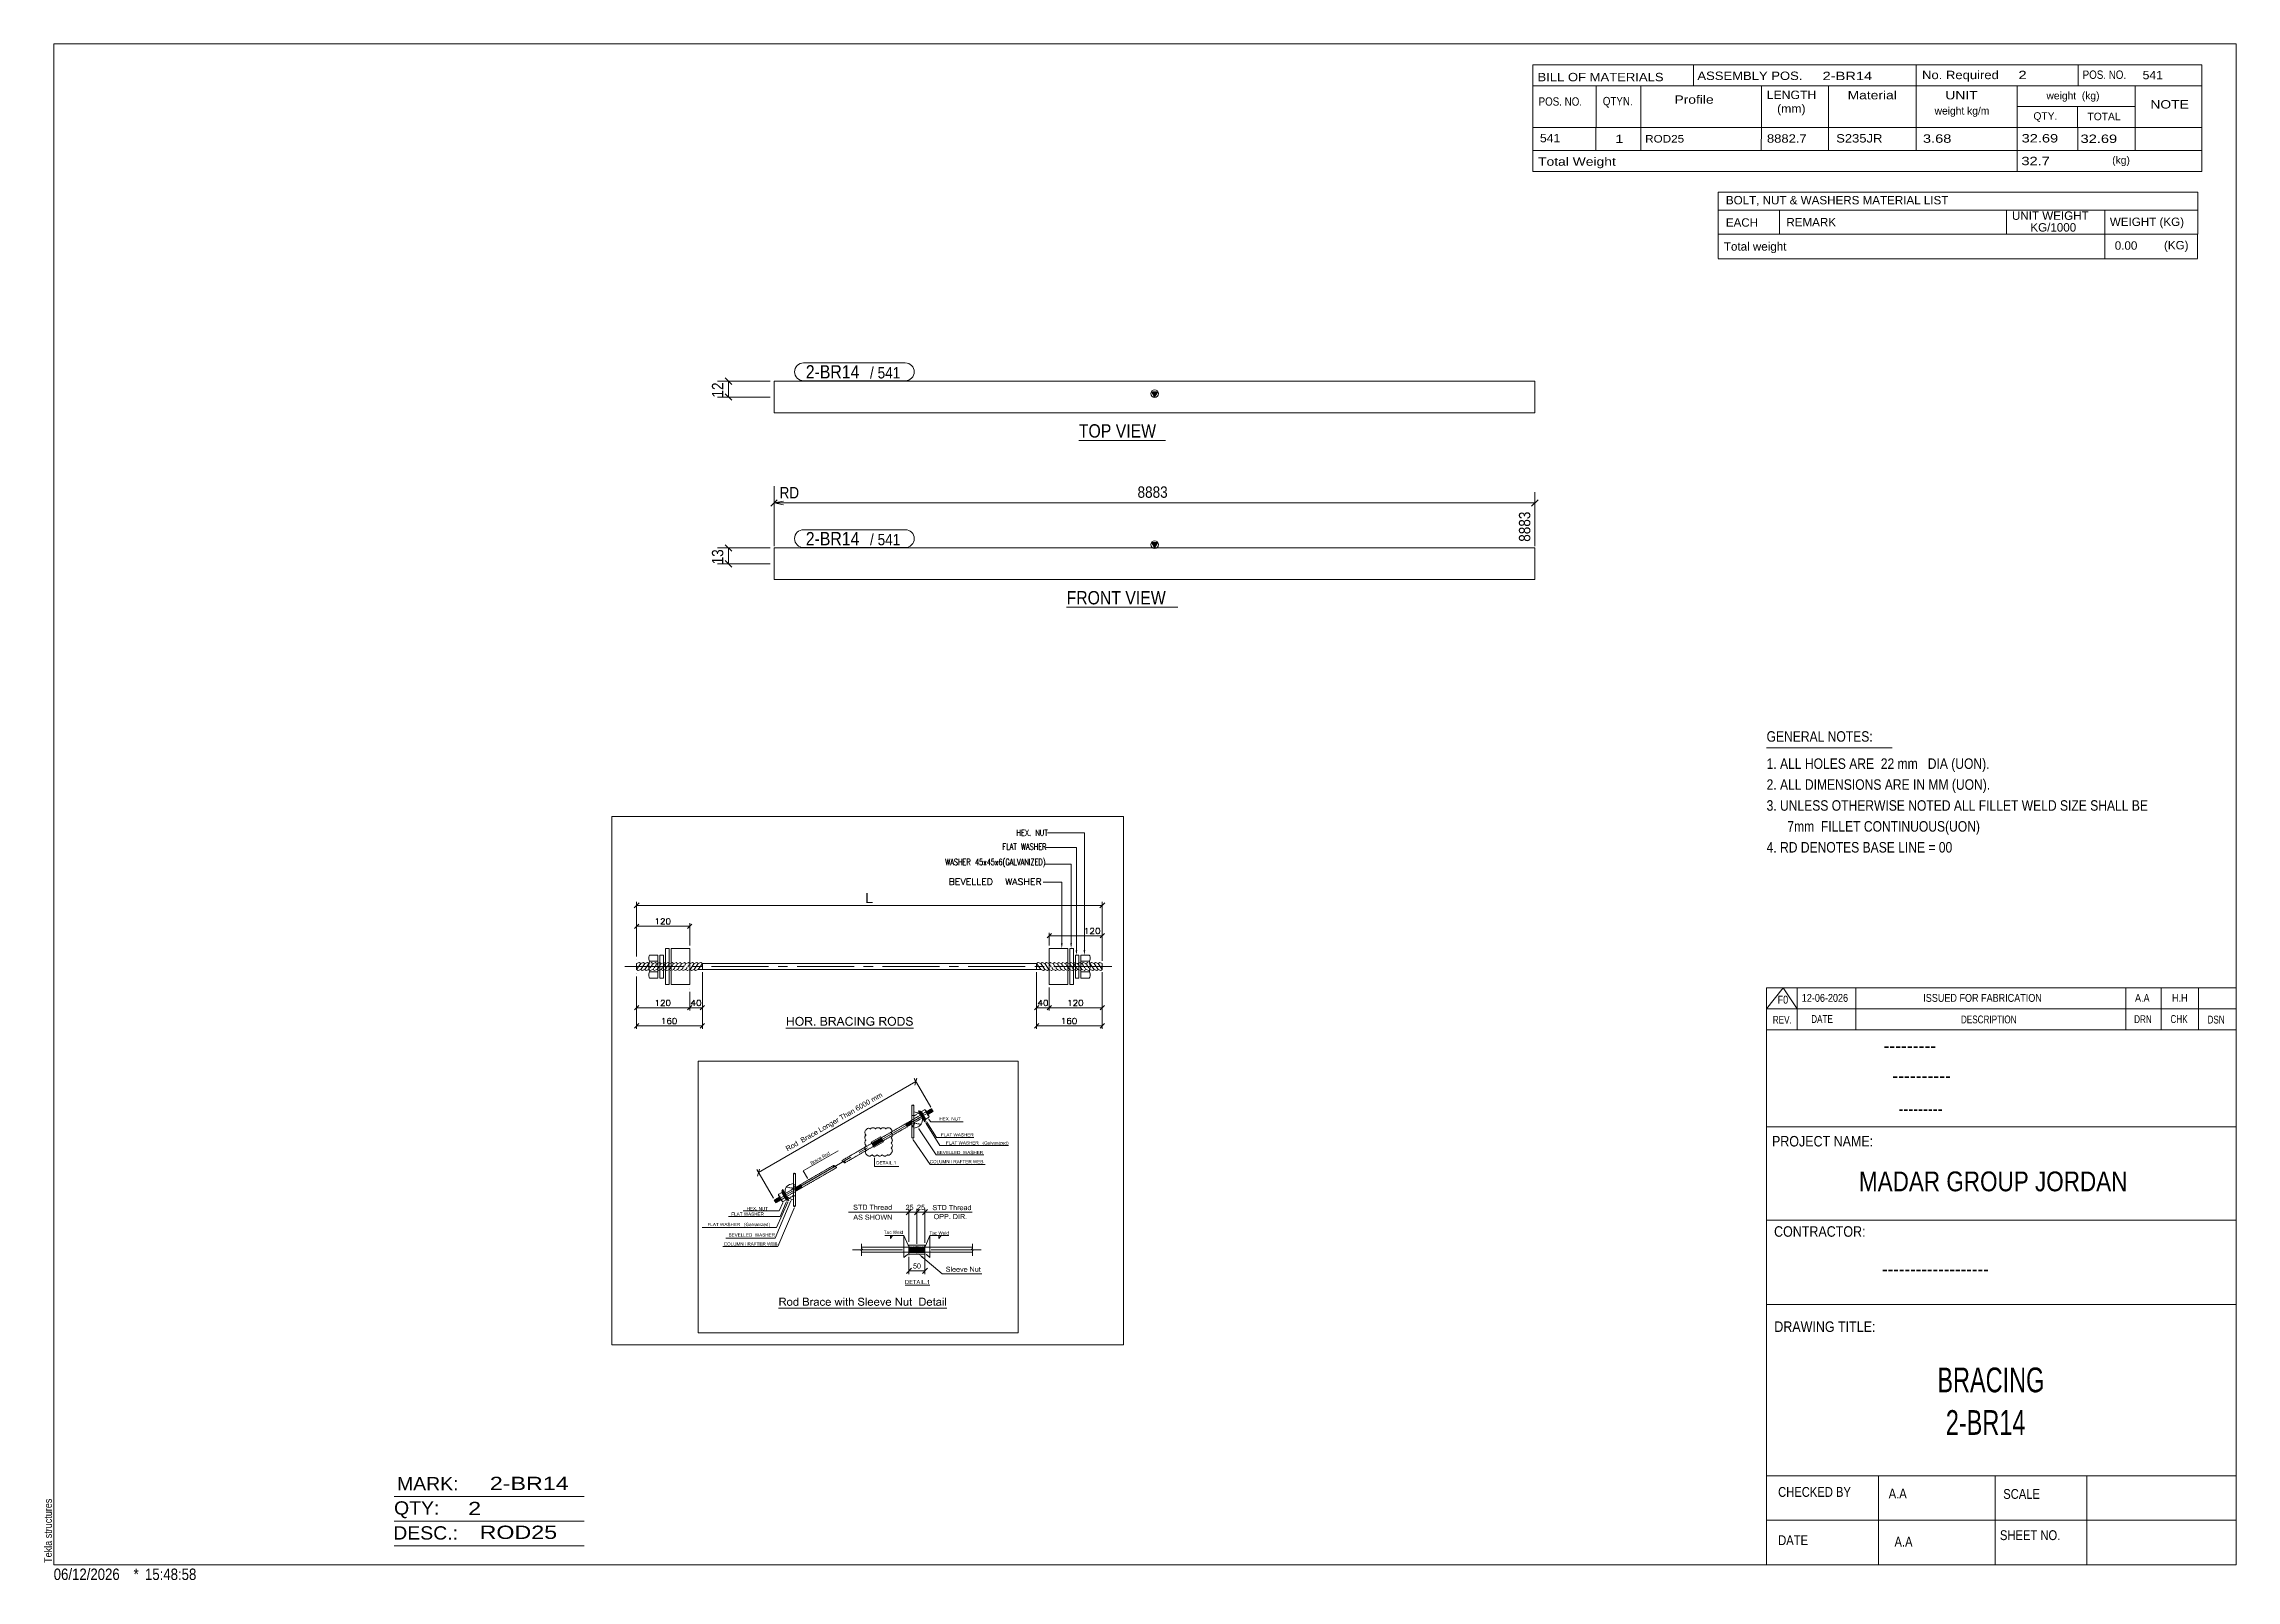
# Model space of a CAD drawing. Header units: millimetres. Extents: x 2 to 579, y 1 to 405.
import ezdxf

# ---------------------------------------------------------------- set-up
doc = ezdxf.new("R2010")
doc.units = ezdxf.units.MM
doc.linetypes.add('XKITLINE00', pattern=[0])
for name, color, linetype, lineweight in [('Dimensions', 7, 'Continuous', 0), ('DrawingSheet', 5, 'Continuous', 0), ('GraphicObject', 6, 'Continuous', 0), ('LinkedObject', 7, 'Continuous', 0), ('OtherObjectType', 7, 'Continuous', 0), ('Part', 2, 'Continuous', 0), ('PartMark', 7, 'Continuous', 0)]:
    doc.layers.add(name, color=color, linetype=linetype, lineweight=lineweight)
doc.styles.add('@ARIAL_UNICODE_MS_BOLD', font='ARIAL.TTF')
doc.styles.add('ARIAL', font='ARIAL.TTF')
doc.styles.add('ARIAL_NARROW', font='ARIALN.TTF')
doc.styles.add('COMIC_SANS_MS_BOLD', font='COMICBD.TTF')
doc.styles.add('SWIS721_EX_BT', font='ARIAL.TTF')
doc.styles.add('SWISSE', font='ARIAL.TTF')

# ---------------------------------------------------------------- blocks, each defined once
blk = doc.blocks.new('*A1')
at = {"layer": 'Part'}
blk.add_hatch(color=2, dxfattribs=at).paths.add_polyline_path([(293.75, 273.82), (295.35, 273.82), (294.55, 272.42)], flags=17)
at = {"layer": 'Part', "color": 2, "linetype": 'XKITLINE00', "lineweight": 0}
for p, q in [((194.45, 272.42), (294.45, 272.42)), ((194.45, 264.65), (194.45, 272.42)), ((294.55, 272.42), (293.75, 273.82)), ((293.75, 273.82), (295.35, 273.82)), ((295.35, 273.82), (294.55, 272.42)), ((294.55, 272.42), (394.55, 272.42)), ((394.55, 264.09), (394.55, 272.42)), ((194.45, 264.09), (194.45, 264.65)), ((294.45, 264.09), (194.45, 264.09)), ((394.55, 264.09), (294.55, 264.09))]:
    blk.add_line(p, q, dxfattribs=at)
blk.add_circle((294.55, 273.32), 1, dxfattribs=at)
blk = doc.blocks.new('*A2')
at = {"layer": 'Part'}
blk.add_hatch(color=2, dxfattribs=at).paths.add_polyline_path([(293.75, 313.52), (295.35, 313.52), (294.55, 312.12)], flags=17)
at = {"layer": 'Part', "color": 2, "linetype": 'XKITLINE00', "lineweight": 0}
for p, q in [((294.45, 316.29), (194.45, 316.29)), ((194.45, 316.29), (194.45, 307.96)), ((294.55, 312.12), (293.75, 313.52)), ((293.75, 313.52), (295.35, 313.52)), ((394.55, 316.29), (294.55, 316.29)), ((295.35, 313.52), (294.55, 312.12)), ((394.55, 307.96), (394.55, 316.29)), ((194.45, 307.96), (294.45, 307.96)), ((294.55, 307.96), (394.55, 307.96))]:
    blk.add_line(p, q, dxfattribs=at)
blk.add_circle((294.55, 313.02), 1, dxfattribs=at)
blk = doc.blocks.new('*A3')
at = {"layer": 'GraphicObject', "color": 3, "linetype": 'XKITLINE00', "lineweight": 0}
for p, q in [((286.37, 201.81), (151.81, 201.81)), ((151.81, 201.81), (151.81, 62.86)), ((286.37, 62.86), (286.37, 201.81)), ((151.81, 62.86), (286.37, 62.86))]:
    blk.add_line(p, q, dxfattribs=at)
blk = doc.blocks.new('*A4')
at = {"layer": 'LinkedObject'}
for color, points in [(7, [(219.06, 181.71), (218.7, 179.01), (218.7, 181.71)]), (7, [(219.06, 179.32), (218.7, 179.01), (219.06, 181.71)]), (7, [(218.7, 179.01), (219.06, 179.32), (220.39, 179.01)]), (7, [(220.39, 179.01), (219.06, 179.32), (220.39, 179.32)]), (1, [(270.35, 168.42), (270.13, 167.07), (269.9, 168.42)]), (1, [(272.8, 168.48), (272.57, 167.13), (272.35, 168.48)]), (1, [(274.21, 166.64), (273.99, 165.29), (273.76, 166.64)]), (1, [(276.3, 166.68), (276.08, 165.33), (275.85, 166.68)]), (7, [(198.15, 148.13), (197.85, 146.78), (197.85, 149.07)]), (7, [(198.15, 148.13), (197.85, 149.07), (198.15, 149.07)]), (7, [(198.15, 147.86), (197.85, 146.78), (198.15, 148.13)]), (7, [(197.85, 146.78), (198.15, 147.86), (198.15, 146.78)]), (7, [(198.15, 148.13), (199.34, 147.86), (198.15, 147.86)]), (7, [(199.34, 148.13), (199.34, 147.86), (198.15, 148.13)]), (7, [(199.64, 149.07), (199.34, 148.13), (199.34, 149.07)]), (7, [(199.34, 147.86), (199.34, 148.13), (199.64, 149.07)]), (7, [(199.34, 147.86), (199.64, 149.07), (199.64, 146.78)]), (7, [(199.34, 147.86), (199.64, 146.78), (199.34, 146.78)]), (7, [(200.36, 148.79), (200.05, 147.89), (200.2, 148.62)]), (7, [(200.48, 148.52), (200.05, 147.89), (200.36, 148.79)]), (7, [(200.2, 148.62), (200.05, 147.89), (200.05, 148.18)]), (7, [(200.36, 148.15), (200.05, 147.89), (200.48, 148.52)]), (7, [(200.05, 147.89), (200.36, 148.15), (200.36, 147.89)]), (7, [(200.05, 147.89), (200.36, 147.68), (200.05, 147.74)]), (7, [(200.36, 147.68), (200.05, 147.89), (200.36, 147.89)]), (7, [(200.05, 147.74), (200.36, 147.68), (200.12, 147.46)]), (7, [(200.12, 147.46), (200.36, 147.68), (200.18, 147.32)]), (7, [(200.18, 147.32), (200.36, 147.68), (200.47, 147.36)]), (7, [(200.47, 147.36), (200.44, 146.98), (200.18, 147.32)]), (7, [(200.18, 147.32), (200.44, 146.98), (200.25, 147.19)]), (7, [(200.9, 149.11), (200.36, 148.79), (200.51, 148.95)]), (7, [(201.14, 149.11), (200.36, 148.79), (200.9, 149.11)]), (7, [(200.99, 148.85), (200.36, 148.79), (201.14, 149.11)]), (7, [(200.71, 148.74), (200.36, 148.79), (200.99, 148.85)]), (7, [(200.36, 148.79), (200.71, 148.74), (200.59, 148.63)]), (7, [(200.48, 148.52), (200.36, 148.79), (200.59, 148.63)]), (7, [(200.58, 147.24), (200.44, 146.98), (200.47, 147.36)]), (7, [(200.44, 146.98), (200.58, 147.24), (200.57, 146.9)]), (7, [(200.57, 146.9), (200.58, 147.24), (200.69, 147.12)]), (7, [(200.69, 147.12), (201.14, 146.74), (200.57, 146.9)]), (7, [(200.57, 146.9), (201.14, 146.74), (200.69, 146.82)]), (7, [(200.97, 147), (201.14, 146.74), (200.69, 147.12)]), (7, [(200.69, 146.82), (201.14, 146.74), (200.98, 146.74)]), (7, [(201.14, 146.74), (200.97, 147), (201.14, 147)]), (7, [(200.99, 148.85), (201.14, 149.11), (201.15, 148.85)]), (7, [(201.14, 149.11), (201.26, 148.85), (201.15, 148.85)]), (7, [(201.59, 149.03), (201.14, 149.11), (201.3, 149.11)]), (7, [(201.72, 148.96), (201.14, 149.11), (201.59, 149.03)]), (7, [(201.46, 148.79), (201.14, 149.11), (201.72, 148.96)]), (7, [(201.26, 148.85), (201.14, 149.11), (201.46, 148.79)]), (7, [(201.14, 146.74), (201.31, 147), (201.29, 146.74)]), (7, [(201.31, 147), (201.14, 146.74), (201.14, 147)]), (7, [(201.29, 146.74), (201.31, 147), (201.57, 146.81)]), (7, [(201.7, 146.88), (201.31, 147), (201.59, 147.12)]), (7, [(201.57, 146.81), (201.31, 147), (201.7, 146.88)]), (7, [(201.46, 148.79), (201.72, 148.96), (201.55, 148.73)]), (7, [(201.72, 148.96), (201.65, 148.68), (201.55, 148.73)]), (7, [(201.7, 147.24), (201.83, 146.95), (201.59, 147.12)]), (7, [(201.59, 147.12), (201.83, 146.95), (201.7, 146.88)]), (7, [(201.65, 148.68), (201.72, 148.96), (201.78, 148.51)]), (7, [(202.1, 147.3), (201.7, 147.24), (201.81, 147.36)]), (7, [(202.03, 147.16), (201.7, 147.24), (202.1, 147.3)]), (7, [(201.83, 146.95), (201.7, 147.24), (202.03, 147.16)]), (7, [(202.04, 148.67), (201.72, 148.96), (201.84, 148.88)]), (7, [(202.1, 148.53), (201.72, 148.96), (202.04, 148.67)]), (7, [(201.78, 148.51), (201.72, 148.96), (202.1, 148.53)]), (7, [(201.78, 148.51), (202.1, 148.53), (201.83, 148.41)]), (7, [(201.81, 147.36), (202.24, 147.92), (202.1, 147.3)]), (7, [(201.93, 147.7), (202.24, 147.92), (201.81, 147.36)]), (7, [(202.1, 148.53), (201.88, 148.31), (201.83, 148.41)]), (7, [(201.88, 148.31), (202.1, 148.53), (201.93, 148.06)]), (7, [(201.93, 148.06), (202.1, 148.53), (202.24, 148.09)]), (7, [(201.93, 147.92), (202.24, 148.09), (202.24, 147.92)]), (7, [(201.93, 148.06), (202.24, 148.09), (201.93, 147.92)]), (7, [(202.24, 147.92), (201.93, 147.7), (201.93, 147.92)]), (7, [(202.24, 148.09), (202.1, 148.53), (202.17, 148.4)]), (7, [(202.1, 147.3), (202.24, 147.92), (202.17, 147.44)]), (7, [(202.17, 147.44), (202.24, 147.92), (202.24, 147.75)]), (7, [(202.93, 148.06), (202.63, 146.78), (202.63, 149.07)]), (7, [(202.63, 149.07), (202.93, 148.82), (202.93, 148.06)]), (7, [(203.66, 148.82), (202.63, 149.07), (203.64, 149.07)]), (7, [(202.93, 148.82), (202.63, 149.07), (203.66, 148.82)]), (7, [(202.93, 148.06), (202.93, 147.8), (202.63, 146.78)]), (7, [(202.63, 146.78), (202.93, 147.8), (202.93, 146.78)]), (7, [(203.28, 147.8), (202.93, 148.06), (203.58, 148.06)]), (7, [(202.93, 147.8), (202.93, 148.06), (203.28, 147.8)]), (7, [(203.28, 147.8), (203.58, 148.06), (203.34, 147.8)]), (7, [(203.34, 147.8), (203.58, 148.06), (203.43, 147.79)]), (7, [(203.43, 147.79), (203.58, 148.06), (203.45, 147.79)]), (7, [(203.45, 147.79), (203.58, 148.06), (203.49, 147.78)]), (7, [(203.49, 147.78), (203.58, 148.06), (203.56, 147.75)]), (7, [(203.56, 147.75), (203.58, 148.06), (203.69, 148.06)]), (7, [(203.56, 147.75), (203.69, 148.06), (203.59, 147.73)]), (7, [(203.69, 148.06), (203.81, 147.82), (203.59, 147.73)]), (7, [(203.59, 147.73), (203.81, 147.82), (203.62, 147.7)]), (7, [(203.81, 147.82), (203.7, 147.63), (203.62, 147.7)]), (7, [(203.64, 149.07), (203.78, 148.82), (203.66, 148.82)]), (7, [(204.03, 149.04), (203.64, 149.07), (203.8, 149.07)]), (7, [(204.11, 149.01), (203.64, 149.07), (204.03, 149.04)]), (7, [(203.97, 148.76), (203.64, 149.07), (204.11, 149.01)]), (7, [(203.78, 148.82), (203.64, 149.07), (203.97, 148.76)]), (7, [(203.85, 148.08), (203.81, 147.82), (203.69, 148.06)]), (7, [(203.87, 147.79), (203.7, 147.63), (203.81, 147.82)]), (7, [(203.7, 147.63), (203.87, 147.79), (203.74, 147.57)]), (7, [(203.74, 147.57), (203.87, 147.79), (203.79, 147.52)]), (7, [(203.79, 147.52), (203.87, 147.79), (204, 147.71)]), (7, [(204, 147.71), (203.9, 147.36), (203.79, 147.52)]), (7, [(203.81, 147.82), (203.85, 148.08), (203.98, 147.84)]), (7, [(203.91, 148.1), (204.3, 148.03), (203.85, 148.08)]), (7, [(204.22, 147.95), (203.85, 148.08), (204.3, 148.03)]), (7, [(203.98, 147.84), (203.85, 148.08), (204.22, 147.95)]), (7, [(204, 147.71), (203.87, 147.79), (203.96, 147.74)]), (7, [(204.06, 147.65), (203.9, 147.36), (204, 147.71)]), (7, [(204.19, 147.5), (203.9, 147.36), (204.06, 147.65)]), (7, [(203.9, 147.36), (204.19, 147.5), (203.96, 147.26)]), (7, [(203.97, 148.12), (204.3, 148.03), (203.91, 148.1)]), (7, [(203.96, 147.26), (204.19, 147.5), (204.25, 147.4)]), (7, [(203.96, 147.26), (204.25, 147.4), (204.26, 146.78)]), (7, [(204.11, 149.01), (204.03, 148.71), (203.97, 148.76)]), (7, [(204.3, 148.03), (203.97, 148.12), (204.05, 148.19)]), (7, [(204.19, 148.98), (204.03, 148.71), (204.11, 149.01)]), (7, [(204.03, 148.71), (204.19, 148.98), (204.09, 148.66)]), (7, [(204.09, 148.24), (204.3, 148.03), (204.05, 148.19)]), (7, [(204.09, 148.66), (204.19, 148.98), (204.36, 148.79)]), (7, [(204.36, 148.79), (204.15, 148.53), (204.09, 148.66)]), (7, [(204.12, 148.29), (204.3, 148.03), (204.09, 148.24)]), (7, [(204.12, 148.29), (204.46, 148.44), (204.3, 148.03)]), (7, [(204.15, 148.39), (204.46, 148.44), (204.12, 148.29)]), (7, [(204.41, 148.71), (204.15, 148.53), (204.36, 148.79)]), (7, [(204.46, 148.54), (204.15, 148.53), (204.41, 148.71)]), (7, [(204.46, 148.44), (204.15, 148.53), (204.46, 148.54)]), (7, [(204.15, 148.53), (204.46, 148.44), (204.15, 148.45)]), (7, [(204.46, 148.44), (204.15, 148.39), (204.15, 148.45)]), (7, [(204.36, 148.79), (204.19, 148.98), (204.31, 148.87)]), (7, [(204.26, 146.78), (204.25, 147.4), (204.64, 146.78)]), (7, [(204.3, 148.03), (204.46, 148.44), (204.38, 148.12)]), (7, [(204.38, 148.12), (204.46, 148.44), (204.46, 148.32)]), (7, [(205.3, 147.1), (204.98, 146.78), (204.98, 147.1)]), (7, [(205.3, 146.78), (204.98, 146.78), (205.3, 147.1)]), (7, [(206.69, 149.07), (207, 147.84), (206.69, 146.78)]), (7, [(207, 148.11), (207, 147.84), (206.69, 149.07)]), (7, [(206.69, 149.07), (207, 148.8), (207, 148.11)]), (7, [(207.45, 148.8), (206.69, 149.07), (207.55, 149.07)]), (7, [(207, 148.8), (206.69, 149.07), (207.45, 148.8)]), (7, [(206.69, 146.78), (207, 147.84), (207, 147.05)]), (7, [(207, 147.05), (207.57, 146.78), (206.69, 146.78)]), (7, [(207.53, 147.84), (207, 148.11), (207.49, 148.11)]), (7, [(207, 147.84), (207, 148.11), (207.53, 147.84)]), (7, [(207.57, 147.05), (207.57, 146.78), (207, 147.05)]), (7, [(207.45, 148.8), (207.55, 149.07), (207.58, 148.8)]), (7, [(207.63, 147.84), (207.49, 148.11), (207.59, 148.11)]), (7, [(207.53, 147.84), (207.49, 148.11), (207.63, 147.84)]), (7, [(207.55, 149.07), (207.75, 148.78), (207.58, 148.8)]), (7, [(207.68, 149.07), (207.75, 148.78), (207.55, 149.07)]), (7, [(207.57, 147.05), (207.67, 146.78), (207.57, 146.78)]), (7, [(207.64, 147.05), (207.67, 146.78), (207.57, 147.05)]), (7, [(207.74, 148.12), (207.99, 148), (207.59, 148.11)]), (7, [(207.59, 148.11), (207.99, 148), (207.63, 147.84)]), (7, [(207.63, 147.84), (207.99, 148), (207.8, 147.82)]), (7, [(207.74, 147.06), (207.86, 146.8), (207.64, 147.05)]), (7, [(207.64, 147.05), (207.86, 146.8), (207.67, 146.78)]), (7, [(207.89, 149.03), (207.75, 148.78), (207.68, 149.07)]), (7, [(207.78, 148.13), (208.07, 148.04), (207.74, 148.12)]), (7, [(207.99, 148), (207.74, 148.12), (208.07, 148.04)]), (7, [(207.77, 147.06), (207.86, 146.8), (207.74, 147.06)]), (7, [(207.75, 148.78), (207.89, 149.03), (207.8, 148.77)]), (7, [(207.93, 146.82), (207.77, 147.06), (207.83, 147.07)]), (7, [(207.86, 146.8), (207.77, 147.06), (207.93, 146.82)]), (7, [(207.84, 148.15), (208.07, 148.04), (207.78, 148.13)]), (7, [(207.8, 148.77), (207.89, 149.03), (207.85, 148.75)]), (7, [(207.99, 148), (207.86, 147.8), (207.8, 147.82)]), (7, [(207.91, 147.1), (208.18, 146.93), (207.83, 147.07)]), (7, [(207.83, 147.07), (208.18, 146.93), (207.93, 146.82)]), (7, [(207.93, 148.21), (208.07, 148.04), (207.84, 148.15)]), (7, [(207.85, 148.75), (207.89, 149.03), (207.97, 149)]), (7, [(207.97, 149), (207.93, 148.69), (207.85, 148.75)]), (7, [(207.86, 147.8), (207.99, 148), (207.92, 147.78)]), (7, [(207.95, 147.12), (208.18, 146.93), (207.91, 147.1)]), (7, [(207.92, 147.78), (207.99, 148), (208.01, 147.71)]), (7, [(208.05, 148.96), (207.93, 148.69), (207.97, 149)]), (7, [(208.18, 148.86), (207.93, 148.69), (208.05, 148.96)]), (7, [(208.22, 148.79), (207.93, 148.69), (208.18, 148.86)]), (7, [(207.93, 148.69), (208.22, 148.79), (207.96, 148.65)]), (7, [(208.23, 148.21), (207.93, 148.21), (207.98, 148.29)]), (7, [(208.19, 148.14), (207.93, 148.21), (208.23, 148.21)]), (7, [(208.07, 148.04), (207.93, 148.21), (208.19, 148.14)]), (7, [(207.93, 146.82), (208.18, 146.93), (208.01, 146.84)]), (7, [(208.18, 146.93), (207.95, 147.12), (207.98, 147.15)]), (7, [(208.22, 148.79), (207.99, 148.61), (207.96, 148.65)]), (7, [(207.98, 148.29), (208.31, 148.48), (208.23, 148.21)]), (7, [(208.01, 148.39), (208.31, 148.48), (207.98, 148.29)]), (7, [(208.04, 147.21), (208.35, 147.15), (207.98, 147.15)]), (7, [(207.98, 147.15), (208.35, 147.15), (208.18, 146.93)]), (7, [(207.99, 148.61), (208.22, 148.79), (208.01, 148.5)]), (7, [(208.25, 147.86), (207.99, 148), (208.09, 147.97)]), (7, [(208.01, 147.71), (207.99, 148), (208.25, 147.86)]), (7, [(208.01, 148.5), (208.22, 148.79), (208.31, 148.48)]), (7, [(208.31, 148.48), (208.01, 148.45), (208.01, 148.5)]), (7, [(208.01, 148.45), (208.31, 148.48), (208.01, 148.39)]), (7, [(208.01, 147.71), (208.25, 147.86), (208.04, 147.67)]), (7, [(208.01, 146.84), (208.18, 146.93), (208.13, 146.9)]), (7, [(208.04, 147.67), (208.25, 147.86), (208.08, 147.62)]), (7, [(208.06, 147.25), (208.35, 147.15), (208.04, 147.21)]), (7, [(208.35, 147.15), (208.06, 147.25), (208.09, 147.29)]), (7, [(208.08, 147.62), (208.25, 147.86), (208.31, 147.79)]), (7, [(208.31, 147.79), (208.11, 147.51), (208.08, 147.62)]), (7, [(208.09, 147.29), (208.42, 147.44), (208.35, 147.15)]), (7, [(208.11, 147.39), (208.42, 147.44), (208.09, 147.29)]), (7, [(208.36, 147.72), (208.11, 147.51), (208.31, 147.79)]), (7, [(208.42, 147.54), (208.11, 147.51), (208.36, 147.72)]), (7, [(208.42, 147.44), (208.11, 147.51), (208.42, 147.54)]), (7, [(208.11, 147.51), (208.42, 147.44), (208.11, 147.44)]), (7, [(208.42, 147.44), (208.11, 147.39), (208.11, 147.44)]), (7, [(208.18, 146.93), (208.35, 147.15), (208.23, 146.97)]), (7, [(208.31, 148.56), (208.22, 148.79), (208.27, 148.71)]), (7, [(208.31, 148.48), (208.22, 148.79), (208.31, 148.56)]), (7, [(208.23, 148.21), (208.31, 148.48), (208.27, 148.27)]), (7, [(208.23, 146.97), (208.35, 147.15), (208.32, 147.08)]), (7, [(208.27, 148.27), (208.31, 148.48), (208.31, 148.41)]), (7, [(208.35, 147.15), (208.42, 147.44), (208.39, 147.21)]), (7, [(208.39, 147.21), (208.42, 147.44), (208.42, 147.36)]), (7, [(209.14, 148.06), (208.84, 146.78), (208.84, 149.07)]), (7, [(208.84, 149.07), (209.14, 148.82), (209.14, 148.06)]), (7, [(209.87, 148.82), (208.84, 149.07), (209.85, 149.07)]), (7, [(209.14, 148.82), (208.84, 149.07), (209.87, 148.82)]), (7, [(209.14, 148.06), (209.14, 147.8), (208.84, 146.78)]), (7, [(208.84, 146.78), (209.14, 147.8), (209.14, 146.78)]), (7, [(209.49, 147.8), (209.14, 148.06), (209.79, 148.06)]), (7, [(209.14, 147.8), (209.14, 148.06), (209.49, 147.8)]), (7, [(209.49, 147.8), (209.79, 148.06), (209.55, 147.8)]), (7, [(209.55, 147.8), (209.79, 148.06), (209.64, 147.79)]), (7, [(209.64, 147.79), (209.79, 148.06), (209.66, 147.79)]), (7, [(209.66, 147.79), (209.79, 148.06), (209.7, 147.78)]), (7, [(209.7, 147.78), (209.79, 148.06), (209.77, 147.75)]), (7, [(209.77, 147.75), (209.79, 148.06), (209.9, 148.06)]), (7, [(209.77, 147.75), (209.9, 148.06), (209.8, 147.73)]), (7, [(209.9, 148.06), (210.02, 147.82), (209.8, 147.73)]), (7, [(209.8, 147.73), (210.02, 147.82), (209.83, 147.7)]), (7, [(210.02, 147.82), (209.91, 147.63), (209.83, 147.7)]), (7, [(209.85, 149.07), (209.99, 148.82), (209.87, 148.82)]), (7, [(210.24, 149.04), (209.85, 149.07), (210.01, 149.07)]), (7, [(210.32, 149.01), (209.85, 149.07), (210.24, 149.04)]), (7, [(210.18, 148.76), (209.85, 149.07), (210.32, 149.01)]), (7, [(209.99, 148.82), (209.85, 149.07), (210.18, 148.76)]), (7, [(210.06, 148.08), (210.02, 147.82), (209.9, 148.06)]), (7, [(210.08, 147.79), (209.91, 147.63), (210.02, 147.82)]), (7, [(209.91, 147.63), (210.08, 147.79), (209.95, 147.57)]), (7, [(209.95, 147.57), (210.08, 147.79), (210, 147.52)]), (7, [(210, 147.52), (210.08, 147.79), (210.21, 147.71)]), (7, [(210.21, 147.71), (210.1, 147.36), (210, 147.52)]), (7, [(210.02, 147.82), (210.06, 148.08), (210.19, 147.84)]), (7, [(210.12, 148.1), (210.51, 148.03), (210.06, 148.08)]), (7, [(210.43, 147.95), (210.06, 148.08), (210.51, 148.03)]), (7, [(210.19, 147.84), (210.06, 148.08), (210.43, 147.95)]), (7, [(210.21, 147.71), (210.08, 147.79), (210.17, 147.74)]), (7, [(210.27, 147.65), (210.1, 147.36), (210.21, 147.71)]), (7, [(210.4, 147.5), (210.1, 147.36), (210.27, 147.65)]), (7, [(210.1, 147.36), (210.4, 147.5), (210.17, 147.26)]), (7, [(210.17, 148.12), (210.51, 148.03), (210.12, 148.1)]), (7, [(210.51, 148.03), (210.17, 148.12), (210.26, 148.19)]), (7, [(210.17, 147.26), (210.4, 147.5), (210.46, 147.4)]), (7, [(210.17, 147.26), (210.46, 147.4), (210.47, 146.78)]), (7, [(210.32, 149.01), (210.24, 148.71), (210.18, 148.76)]), (7, [(210.4, 148.98), (210.24, 148.71), (210.32, 149.01)]), (7, [(210.24, 148.71), (210.4, 148.98), (210.3, 148.66)]), (7, [(210.29, 148.24), (210.51, 148.03), (210.26, 148.19)]), (7, [(210.32, 148.29), (210.51, 148.03), (210.29, 148.24)]), (7, [(210.3, 148.66), (210.4, 148.98), (210.57, 148.79)]), (7, [(210.57, 148.79), (210.35, 148.53), (210.3, 148.66)]), (7, [(210.32, 148.29), (210.67, 148.44), (210.51, 148.03)]), (7, [(210.35, 148.39), (210.67, 148.44), (210.32, 148.29)]), (7, [(210.62, 148.71), (210.35, 148.53), (210.57, 148.79)]), (7, [(210.67, 148.54), (210.35, 148.53), (210.62, 148.71)]), (7, [(210.67, 148.44), (210.35, 148.53), (210.67, 148.54)]), (7, [(210.35, 148.53), (210.67, 148.44), (210.35, 148.45)]), (7, [(210.67, 148.44), (210.35, 148.39), (210.35, 148.45)]), (7, [(210.57, 148.79), (210.4, 148.98), (210.52, 148.87)]), (7, [(210.47, 146.78), (210.46, 147.4), (210.85, 146.78)]), (7, [(210.51, 148.03), (210.67, 148.44), (210.59, 148.12)]), (7, [(210.59, 148.12), (210.67, 148.44), (210.67, 148.32)]), (7, [(211.77, 149.07), (211.8, 148.39), (210.89, 146.78)]), (7, [(210.89, 146.78), (211.8, 148.39), (211.55, 147.72)]), (7, [(211.46, 147.47), (210.89, 146.78), (211.55, 147.72)]), (7, [(210.89, 146.78), (211.46, 147.47), (211.21, 146.78)]), (7, [(211.55, 147.72), (212.42, 147.47), (211.46, 147.47)]), (7, [(212.32, 147.72), (212.42, 147.47), (211.55, 147.72)]), (7, [(211.8, 148.39), (211.77, 149.07), (211.84, 148.5)]), (7, [(211.84, 148.5), (211.77, 149.07), (211.9, 148.72)]), (7, [(211.9, 148.72), (211.77, 149.07), (211.92, 148.83)]), (7, [(212.09, 149.07), (211.92, 148.83), (211.77, 149.07)]), (7, [(211.92, 148.83), (212.09, 149.07), (211.95, 148.74)]), (7, [(211.95, 148.74), (212.09, 149.07), (212.03, 148.5)]), (7, [(212.03, 148.5), (212.09, 149.07), (212.08, 148.35)]), (7, [(212.08, 148.35), (212.09, 149.07), (212.32, 147.72)]), (7, [(212.32, 147.72), (212.09, 149.07), (212.42, 147.47)]), (7, [(212.42, 147.47), (212.09, 149.07), (213.03, 146.78)]), (7, [(212.42, 147.47), (213.03, 146.78), (212.68, 146.78)]), (7, [(213.53, 148.28), (213.18, 148.12), (213.25, 148.43)]), (7, [(213.49, 148.06), (213.18, 148.12), (213.53, 148.28)]), (7, [(213.18, 148.12), (213.49, 148.06), (213.18, 147.94)]), (7, [(213.18, 147.94), (213.49, 148.06), (213.49, 147.94)]), (7, [(213.49, 147.94), (213.18, 147.78), (213.18, 147.94)]), (7, [(213.49, 147.8), (213.18, 147.78), (213.49, 147.94)]), (7, [(213.49, 147.8), (213.3, 147.33), (213.18, 147.78)]), (7, [(213.18, 147.78), (213.3, 147.33), (213.24, 147.47)]), (7, [(213.57, 148.38), (213.25, 148.43), (213.32, 148.57)]), (7, [(213.53, 148.28), (213.25, 148.43), (213.57, 148.38)]), (7, [(213.54, 147.54), (213.3, 147.33), (213.49, 147.8)]), (7, [(213.3, 147.33), (213.54, 147.54), (213.58, 147.43)]), (7, [(213.62, 147.33), (213.3, 147.33), (213.58, 147.43)]), (7, [(213.3, 147.33), (213.66, 146.89), (213.36, 147.19)]), (7, [(213.62, 147.33), (213.66, 146.89), (213.3, 147.33)]), (7, [(213.39, 148.7), (213.73, 148.66), (213.32, 148.57)]), (7, [(213.32, 148.57), (213.73, 148.66), (213.6, 148.49)]), (7, [(213.57, 148.38), (213.32, 148.57), (213.6, 148.49)]), (7, [(213.36, 147.19), (213.66, 146.89), (213.54, 146.97)]), (7, [(213.58, 148.9), (213.73, 148.66), (213.39, 148.7)]), (7, [(213.71, 148.97), (213.73, 148.66), (213.58, 148.9)]), (7, [(213.75, 147.16), (213.66, 146.89), (213.62, 147.33)]), (7, [(213.66, 146.89), (213.75, 147.16), (213.84, 147.11)]), (7, [(213.93, 147.06), (213.66, 146.89), (213.84, 147.11)]), (7, [(213.93, 147.06), (214.26, 146.74), (213.66, 146.89)]), (7, [(213.66, 146.89), (214.26, 146.74), (213.77, 146.82)]), (7, [(213.83, 149.04), (214.12, 148.85), (213.71, 148.97)]), (7, [(213.71, 148.97), (214.12, 148.85), (213.9, 148.79)]), (7, [(213.73, 148.66), (213.71, 148.97), (213.82, 148.72)]), (7, [(213.82, 148.72), (213.71, 148.97), (213.9, 148.79)]), (7, [(213.77, 146.82), (214.26, 146.74), (214.07, 146.74)]), (7, [(214.11, 149.11), (214.12, 148.85), (213.83, 149.04)]), (7, [(214.13, 147), (214.26, 146.74), (213.93, 147.06)]), (7, [(214.26, 149.11), (214.12, 148.85), (214.11, 149.11)]), (7, [(214.12, 148.85), (214.26, 149.11), (214.26, 148.85)]), (7, [(214.26, 146.74), (214.13, 147), (214.23, 147)]), (7, [(214.36, 147), (214.26, 146.74), (214.23, 147)]), (7, [(214.26, 149.11), (214.37, 148.85), (214.26, 148.85)]), (7, [(214.72, 149.02), (214.26, 149.11), (214.43, 149.11)]), (7, [(214.84, 148.93), (214.26, 149.11), (214.72, 149.02)]), (7, [(214.56, 148.79), (214.26, 149.11), (214.84, 148.93)]), (7, [(214.37, 148.85), (214.26, 149.11), (214.56, 148.79)]), (7, [(214.36, 147), (214.86, 146.94), (214.26, 146.74)]), (7, [(214.26, 146.74), (214.86, 146.94), (214.44, 146.74)]), (7, [(214.57, 147.07), (214.86, 146.94), (214.36, 147)]), (7, [(214.44, 146.74), (214.86, 146.94), (214.74, 146.84)]), (7, [(214.56, 148.79), (214.84, 148.93), (214.64, 148.74)]), (7, [(214.86, 146.94), (214.57, 147.07), (214.66, 147.15)]), (7, [(214.84, 148.93), (214.71, 148.68), (214.64, 148.74)]), (7, [(214.75, 147.22), (214.86, 146.94), (214.66, 147.15)]), (7, [(214.71, 148.68), (214.84, 148.93), (214.83, 148.5)]), (7, [(214.75, 147.22), (215.2, 147.51), (214.86, 146.94)]), (7, [(214.87, 147.44), (215.2, 147.51), (214.75, 147.22)]), (7, [(214.83, 148.5), (214.84, 148.93), (215.16, 148.44)]), (7, [(214.83, 148.5), (215.16, 148.44), (214.87, 148.37)]), (7, [(215.12, 148.6), (214.84, 148.93), (214.96, 148.85)]), (7, [(215.16, 148.44), (214.84, 148.93), (215.12, 148.6)]), (7, [(214.86, 146.94), (215.2, 147.51), (214.98, 147.04)]), (7, [(215.2, 147.51), (214.87, 147.44), (214.9, 147.58)]), (7, [(214.98, 147.04), (215.2, 147.51), (215.16, 147.32)]), (7, [(215.93, 149.07), (215.63, 146.78), (215.63, 149.07)]), (7, [(215.93, 146.78), (215.63, 146.78), (215.93, 149.07)]), (7, [(216.46, 149.07), (216.75, 148.58), (216.46, 146.78)]), (7, [(216.75, 148.58), (216.46, 149.07), (216.77, 149.07)]), (7, [(216.46, 146.78), (216.75, 148.58), (216.75, 146.78)]), (7, [(216.75, 148.58), (216.77, 149.07), (217.95, 146.78)]), (7, [(217.95, 146.78), (216.77, 149.07), (217.97, 147.27)]), (7, [(217.97, 147.27), (218.26, 146.78), (217.95, 146.78)]), (7, [(218.26, 149.07), (217.97, 147.27), (217.97, 149.07)]), (7, [(218.26, 146.78), (217.97, 147.27), (218.26, 149.07)]), (7, [(218.83, 148.54), (218.69, 148.08), (218.76, 148.39)]), (7, [(219.05, 148.29), (218.69, 148.08), (218.83, 148.54)]), (7, [(219, 148.06), (218.69, 148.08), (219.05, 148.29)]), (7, [(218.69, 148.08), (219, 148.06), (218.69, 147.91)]), (7, [(218.69, 147.91), (219, 148.06), (219, 147.93)]), (7, [(219, 147.78), (218.69, 147.91), (219, 147.93)]), (7, [(218.69, 147.91), (218.83, 147.3), (218.69, 147.75)]), (7, [(219, 147.78), (218.83, 147.3), (218.69, 147.91)]), (7, [(218.69, 147.75), (218.83, 147.3), (218.76, 147.44)]), (7, [(219.23, 148.97), (218.83, 148.54), (219.1, 148.9)]), (7, [(219.4, 148.75), (218.83, 148.54), (219.23, 148.97)]), (7, [(219.1, 148.9), (218.83, 148.54), (218.9, 148.68)]), (7, [(219.28, 148.67), (218.83, 148.54), (219.4, 148.75)]), (7, [(219.23, 148.62), (218.83, 148.54), (219.28, 148.67)]), (7, [(219.19, 148.57), (218.83, 148.54), (219.23, 148.62)]), (7, [(219.11, 148.45), (218.83, 148.54), (219.19, 148.57)]), (7, [(218.83, 148.54), (219.11, 148.45), (219.09, 148.39)]), (7, [(219.05, 148.29), (218.83, 148.54), (219.09, 148.39)]), (7, [(219.05, 147.52), (218.83, 147.3), (219, 147.78)]), (7, [(218.83, 147.3), (219.05, 147.52), (219.11, 147.42)]), (7, [(219.16, 147.32), (218.83, 147.3), (219.11, 147.42)]), (7, [(219.16, 147.32), (219.25, 146.89), (218.83, 147.3)]), (7, [(218.83, 147.3), (219.25, 146.89), (218.9, 147.17)]), (7, [(218.9, 147.17), (219.25, 146.89), (219.11, 146.96)]), (7, [(219.31, 147.16), (219.25, 146.89), (219.16, 147.32)]), (7, [(219.66, 149.11), (219.23, 148.97), (219.36, 149.04)]), (7, [(219.73, 148.85), (219.23, 148.97), (219.66, 149.11)]), (7, [(219.23, 148.97), (219.48, 148.79), (219.4, 148.75)]), (7, [(219.48, 148.79), (219.23, 148.97), (219.55, 148.82)]), (7, [(219.55, 148.82), (219.23, 148.97), (219.73, 148.85)]), (7, [(219.25, 146.89), (219.31, 147.16), (219.41, 147.11)]), (7, [(219.51, 147.06), (219.25, 146.89), (219.41, 147.11)]), (7, [(219.51, 147.06), (219.86, 146.74), (219.25, 146.89)]), (7, [(219.25, 146.89), (219.86, 146.74), (219.38, 146.82)]), (7, [(219.38, 146.82), (219.86, 146.74), (219.69, 146.74)]), (7, [(219.73, 147.02), (219.86, 146.74), (219.51, 147.06)]), (7, [(219.84, 148.85), (219.66, 149.11), (219.84, 149.11)]), (7, [(219.73, 148.85), (219.66, 149.11), (219.84, 148.85)]), (7, [(219.86, 146.74), (219.73, 147.02), (219.84, 147.02)]), (7, [(219.84, 149.11), (219.92, 148.85), (219.84, 148.85)]), (7, [(219.96, 149.11), (219.92, 148.85), (219.84, 149.11)]), (7, [(219.84, 147.95), (220.51, 147.68), (219.84, 147.68)]), (7, [(220.81, 147.95), (220.51, 147.68), (219.84, 147.95)]), (7, [(219.84, 147.02), (219.98, 146.74), (219.86, 146.74)]), (7, [(219.94, 147.02), (219.98, 146.74), (219.84, 147.02)]), (7, [(219.92, 148.85), (219.96, 149.11), (220.08, 148.82)]), (7, [(220.13, 147.05), (220.23, 146.79), (219.94, 147.02)]), (7, [(219.94, 147.02), (220.23, 146.79), (219.98, 146.74)]), (7, [(220.28, 149.03), (219.96, 149.11), (220.18, 149.07)]), (7, [(220.08, 148.82), (219.96, 149.11), (220.28, 149.03)]), (7, [(220.08, 148.82), (220.28, 149.03), (220.15, 148.79)]), (7, [(220.35, 146.83), (220.13, 147.05), (220.22, 147.09)]), (7, [(220.23, 146.79), (220.13, 147.05), (220.35, 146.83)]), (7, [(220.28, 149.03), (220.22, 148.76), (220.15, 148.79)]), (7, [(220.22, 148.76), (220.28, 149.03), (220.33, 148.68)]), (7, [(220.32, 147.13), (220.46, 146.88), (220.22, 147.09)]), (7, [(220.22, 147.09), (220.46, 146.88), (220.35, 146.83)]), (7, [(220.54, 148.88), (220.28, 149.03), (220.38, 148.99)]), (7, [(220.6, 148.8), (220.28, 149.03), (220.54, 148.88)]), (7, [(220.33, 148.68), (220.28, 149.03), (220.6, 148.8)]), (7, [(220.46, 147.21), (220.81, 147.1), (220.32, 147.13)]), (7, [(220.32, 147.13), (220.81, 147.1), (220.46, 146.88)]), (7, [(220.33, 148.68), (220.6, 148.8), (220.37, 148.63)]), (7, [(220.6, 148.8), (220.41, 148.58), (220.37, 148.63)]), (7, [(220.41, 148.58), (220.6, 148.8), (220.47, 148.44)]), (7, [(220.51, 147.25), (220.81, 147.1), (220.46, 147.21)]), (7, [(220.46, 146.88), (220.81, 147.1), (220.69, 147.01)]), (7, [(220.47, 148.44), (220.6, 148.8), (220.74, 148.54)]), (7, [(220.47, 148.44), (220.74, 148.54), (220.5, 148.35)]), (7, [(220.5, 148.35), (220.74, 148.54), (220.77, 148.43)]), (7, [(220.51, 147.25), (220.81, 147.95), (220.81, 147.1)]), (7, [(220.51, 147.68), (220.81, 147.95), (220.51, 147.25)]), (7, [(220.74, 148.54), (220.6, 148.8), (220.66, 148.73)]), (7, [(222.45, 148.06), (222.14, 146.78), (222.14, 149.07)]), (7, [(222.14, 149.07), (222.45, 148.82), (222.45, 148.06)]), (7, [(223.17, 148.82), (222.14, 149.07), (223.16, 149.07)]), (7, [(222.45, 148.82), (222.14, 149.07), (223.17, 148.82)]), (7, [(222.45, 148.06), (222.45, 147.8), (222.14, 146.78)]), (7, [(222.14, 146.78), (222.45, 147.8), (222.45, 146.78)]), (7, [(222.8, 147.8), (222.45, 148.06), (223.1, 148.06)]), (7, [(222.45, 147.8), (222.45, 148.06), (222.8, 147.8)]), (7, [(222.8, 147.8), (223.1, 148.06), (222.85, 147.8)]), (7, [(222.85, 147.8), (223.1, 148.06), (222.94, 147.79)]), (7, [(222.94, 147.79), (223.1, 148.06), (222.96, 147.79)]), (7, [(222.96, 147.79), (223.1, 148.06), (223, 147.78)]), (7, [(223, 147.78), (223.1, 148.06), (223.07, 147.75)]), (7, [(223.07, 147.75), (223.1, 148.06), (223.2, 148.06)]), (7, [(223.07, 147.75), (223.2, 148.06), (223.1, 147.73)]), (7, [(223.2, 148.06), (223.33, 147.82), (223.1, 147.73)]), (7, [(223.1, 147.73), (223.33, 147.82), (223.14, 147.7)]), (7, [(223.33, 147.82), (223.21, 147.63), (223.14, 147.7)]), (7, [(223.16, 149.07), (223.3, 148.82), (223.17, 148.82)]), (7, [(223.54, 149.04), (223.16, 149.07), (223.31, 149.07)]), (7, [(223.62, 149.01), (223.16, 149.07), (223.54, 149.04)]), (7, [(223.48, 148.76), (223.16, 149.07), (223.62, 149.01)]), (7, [(223.3, 148.82), (223.16, 149.07), (223.48, 148.76)]), (7, [(223.36, 148.08), (223.33, 147.82), (223.2, 148.06)]), (7, [(223.39, 147.79), (223.21, 147.63), (223.33, 147.82)]), (7, [(223.21, 147.63), (223.39, 147.79), (223.26, 147.57)]), (7, [(223.26, 147.57), (223.39, 147.79), (223.3, 147.52)]), (7, [(223.3, 147.52), (223.39, 147.79), (223.51, 147.71)]), (7, [(223.51, 147.71), (223.41, 147.36), (223.3, 147.52)]), (7, [(223.33, 147.82), (223.36, 148.08), (223.49, 147.84)]), (7, [(223.42, 148.1), (223.81, 148.03), (223.36, 148.08)]), (7, [(223.73, 147.95), (223.36, 148.08), (223.81, 148.03)]), (7, [(223.49, 147.84), (223.36, 148.08), (223.73, 147.95)]), (7, [(223.51, 147.71), (223.39, 147.79), (223.48, 147.74)]), (7, [(223.57, 147.65), (223.41, 147.36), (223.51, 147.71)]), (7, [(223.7, 147.5), (223.41, 147.36), (223.57, 147.65)]), (7, [(223.41, 147.36), (223.7, 147.5), (223.47, 147.26)]), (7, [(223.48, 148.12), (223.81, 148.03), (223.42, 148.1)]), (7, [(223.47, 147.26), (223.7, 147.5), (223.76, 147.4)]), (7, [(223.47, 147.26), (223.76, 147.4), (223.78, 146.78)]), (7, [(223.62, 149.01), (223.54, 148.71), (223.48, 148.76)]), (7, [(223.81, 148.03), (223.48, 148.12), (223.57, 148.19)]), (7, [(223.7, 148.98), (223.54, 148.71), (223.62, 149.01)]), (7, [(223.54, 148.71), (223.7, 148.98), (223.6, 148.66)]), (7, [(223.6, 148.24), (223.81, 148.03), (223.57, 148.19)]), (7, [(223.6, 148.66), (223.7, 148.98), (223.87, 148.79)]), (7, [(223.87, 148.79), (223.66, 148.53), (223.6, 148.66)]), (7, [(223.63, 148.29), (223.81, 148.03), (223.6, 148.24)]), (7, [(223.63, 148.29), (223.97, 148.44), (223.81, 148.03)]), (7, [(223.66, 148.39), (223.97, 148.44), (223.63, 148.29)]), (7, [(223.92, 148.71), (223.66, 148.53), (223.87, 148.79)]), (7, [(223.97, 148.54), (223.66, 148.53), (223.92, 148.71)]), (7, [(223.97, 148.44), (223.66, 148.53), (223.97, 148.54)]), (7, [(223.66, 148.53), (223.97, 148.44), (223.66, 148.45)]), (7, [(223.97, 148.44), (223.66, 148.39), (223.66, 148.45)]), (7, [(223.87, 148.79), (223.7, 148.98), (223.83, 148.87)]), (7, [(223.78, 146.78), (223.76, 147.4), (224.15, 146.78)]), (7, [(223.81, 148.03), (223.97, 148.44), (223.89, 148.12)]), (7, [(223.89, 148.12), (223.97, 148.44), (223.97, 148.32)]), (7, [(224.66, 148.79), (224.35, 147.89), (224.5, 148.62)]), (7, [(224.78, 148.52), (224.35, 147.89), (224.66, 148.79)]), (7, [(224.5, 148.62), (224.35, 147.89), (224.35, 148.18)]), (7, [(224.66, 148.15), (224.35, 147.89), (224.78, 148.52)]), (7, [(224.35, 147.89), (224.66, 148.15), (224.66, 147.89)]), (7, [(224.35, 147.89), (224.66, 147.68), (224.35, 147.74)]), (7, [(224.66, 147.68), (224.35, 147.89), (224.66, 147.89)]), (7, [(224.35, 147.74), (224.66, 147.68), (224.42, 147.46)]), (7, [(224.42, 147.46), (224.66, 147.68), (224.48, 147.32)]), (7, [(224.48, 147.32), (224.66, 147.68), (224.77, 147.36)]), (7, [(224.77, 147.36), (224.74, 146.98), (224.48, 147.32)]), (7, [(224.48, 147.32), (224.74, 146.98), (224.55, 147.19)]), (7, [(225.2, 149.11), (224.66, 148.79), (224.81, 148.95)]), (7, [(225.45, 149.11), (224.66, 148.79), (225.2, 149.11)]), (7, [(225.29, 148.85), (224.66, 148.79), (225.45, 149.11)]), (7, [(225.01, 148.74), (224.66, 148.79), (225.29, 148.85)]), (7, [(224.66, 148.79), (225.01, 148.74), (224.89, 148.63)]), (7, [(224.78, 148.52), (224.66, 148.79), (224.89, 148.63)]), (7, [(224.88, 147.24), (224.74, 146.98), (224.77, 147.36)]), (7, [(224.74, 146.98), (224.88, 147.24), (224.87, 146.9)]), (7, [(224.87, 146.9), (224.88, 147.24), (225, 147.12)]), (7, [(225, 147.12), (225.44, 146.74), (224.87, 146.9)]), (7, [(224.87, 146.9), (225.44, 146.74), (224.99, 146.82)]), (7, [(224.99, 146.82), (225.44, 146.74), (225.28, 146.74)]), (7, [(225.27, 147), (225.44, 146.74), (225, 147.12)]), (7, [(225.44, 146.74), (225.27, 147), (225.44, 147)]), (7, [(225.29, 148.85), (225.45, 149.11), (225.45, 148.85)]), (7, [(225.44, 146.74), (225.61, 147), (225.59, 146.74)]), (7, [(225.61, 147), (225.44, 146.74), (225.44, 147)]), (7, [(225.45, 149.11), (225.56, 148.85), (225.45, 148.85)]), (7, [(225.89, 149.03), (225.45, 149.11), (225.6, 149.11)]), (7, [(226.02, 148.96), (225.45, 149.11), (225.89, 149.03)]), (7, [(225.76, 148.79), (225.45, 149.11), (226.02, 148.96)]), (7, [(225.56, 148.85), (225.45, 149.11), (225.76, 148.79)]), (7, [(225.59, 146.74), (225.61, 147), (225.87, 146.81)]), (7, [(226, 146.88), (225.61, 147), (225.89, 147.12)]), (7, [(225.87, 146.81), (225.61, 147), (226, 146.88)]), (7, [(225.76, 148.79), (226.02, 148.96), (225.86, 148.73)]), (7, [(226.02, 148.96), (225.95, 148.68), (225.86, 148.73)]), (7, [(226.01, 147.24), (226.13, 146.95), (225.89, 147.12)]), (7, [(225.89, 147.12), (226.13, 146.95), (226, 146.88)]), (7, [(225.95, 148.68), (226.02, 148.96), (226.08, 148.51)]), (7, [(226.4, 147.3), (226.01, 147.24), (226.12, 147.36)]), (7, [(226.33, 147.16), (226.01, 147.24), (226.4, 147.3)]), (7, [(226.13, 146.95), (226.01, 147.24), (226.33, 147.16)]), (7, [(226.34, 148.67), (226.02, 148.96), (226.14, 148.88)]), (7, [(226.4, 148.53), (226.02, 148.96), (226.34, 148.67)]), (7, [(226.08, 148.51), (226.02, 148.96), (226.4, 148.53)]), (7, [(226.08, 148.51), (226.4, 148.53), (226.13, 148.41)]), (7, [(226.12, 147.36), (226.54, 147.92), (226.4, 147.3)]), (7, [(226.23, 147.7), (226.54, 147.92), (226.12, 147.36)]), (7, [(226.4, 148.53), (226.18, 148.31), (226.13, 148.41)]), (7, [(226.18, 148.31), (226.4, 148.53), (226.23, 148.06)]), (7, [(226.23, 148.06), (226.4, 148.53), (226.54, 148.09)]), (7, [(226.23, 147.92), (226.54, 148.09), (226.54, 147.92)]), (7, [(226.23, 148.06), (226.54, 148.09), (226.23, 147.92)]), (7, [(226.54, 147.92), (226.23, 147.7), (226.23, 147.92)]), (7, [(226.54, 148.09), (226.4, 148.53), (226.47, 148.4)]), (7, [(226.4, 147.3), (226.54, 147.92), (226.47, 147.44)]), (7, [(226.47, 147.44), (226.54, 147.92), (226.54, 147.75)]), (7, [(226.93, 149.07), (227.23, 148.8), (226.93, 146.78)]), (7, [(227.71, 148.8), (226.93, 149.07), (227.72, 149.07)]), (7, [(227.23, 148.8), (226.93, 149.07), (227.71, 148.8)]), (7, [(226.93, 146.78), (227.23, 148.8), (227.23, 147.05)]), (7, [(227.23, 147.05), (227.75, 146.78), (226.93, 146.78)]), (7, [(227.72, 147.05), (227.75, 146.78), (227.23, 147.05)]), (7, [(227.72, 149.07), (227.85, 148.8), (227.71, 148.8)]), (7, [(227.85, 149.07), (227.85, 148.8), (227.72, 149.07)]), (7, [(227.72, 147.05), (227.86, 146.78), (227.75, 146.78)]), (7, [(227.83, 147.05), (227.86, 146.78), (227.72, 147.05)]), (7, [(228.12, 146.82), (227.83, 147.05), (228.01, 147.07)]), (7, [(228.04, 146.8), (227.83, 147.05), (228.12, 146.82)]), (7, [(227.86, 146.78), (227.83, 147.05), (228.04, 146.8)]), (7, [(227.85, 149.07), (228.04, 148.78), (227.85, 148.8)]), (7, [(228.05, 149.05), (228.04, 148.78), (227.85, 149.07)]), (7, [(228.07, 147.09), (228.12, 146.82), (228.01, 147.07)]), (7, [(228.12, 149.04), (228.04, 148.78), (228.05, 149.05)]), (7, [(228.12, 149.04), (228.1, 148.75), (228.04, 148.78)]), (7, [(228.14, 147.11), (228.12, 146.82), (228.07, 147.09)]), (7, [(228.1, 148.75), (228.12, 149.04), (228.19, 148.72)]), (7, [(228.39, 148.93), (228.12, 149.04), (228.22, 149.01)]), (7, [(228.46, 148.87), (228.12, 149.04), (228.39, 148.93)]), (7, [(228.33, 148.59), (228.12, 149.04), (228.46, 148.87)]), (7, [(228.19, 148.72), (228.12, 149.04), (228.33, 148.59)]), (7, [(228.12, 146.82), (228.14, 147.11), (228.2, 146.84)]), (7, [(228.39, 146.94), (228.14, 147.11), (228.24, 147.17)]), (7, [(228.34, 146.9), (228.14, 147.11), (228.39, 146.94)]), (7, [(228.2, 146.84), (228.14, 147.11), (228.34, 146.9)]), (7, [(228.28, 147.21), (228.45, 146.97), (228.24, 147.17)]), (7, [(228.24, 147.17), (228.45, 146.97), (228.39, 146.94)]), (7, [(228.6, 147.14), (228.28, 147.21), (228.33, 147.27)]), (7, [(228.55, 147.08), (228.28, 147.21), (228.6, 147.14)]), (7, [(228.45, 146.97), (228.28, 147.21), (228.55, 147.08)]), (7, [(228.46, 148.87), (228.39, 148.49), (228.33, 148.59)]), (7, [(228.42, 147.41), (228.6, 147.14), (228.33, 147.27)]), (7, [(228.55, 148.8), (228.39, 148.49), (228.46, 148.87)]), (7, [(228.68, 148.6), (228.39, 148.49), (228.55, 148.8)]), (7, [(228.39, 148.49), (228.68, 148.6), (228.45, 148.4)]), (7, [(228.76, 147.48), (228.42, 147.41), (228.48, 147.59)]), (7, [(228.73, 147.38), (228.42, 147.41), (228.76, 147.48)]), (7, [(228.65, 147.21), (228.42, 147.41), (228.73, 147.38)]), (7, [(228.6, 147.14), (228.42, 147.41), (228.65, 147.21)]), (7, [(228.45, 148.4), (228.68, 148.6), (228.73, 148.48)]), (7, [(228.73, 148.48), (228.51, 148.12), (228.45, 148.4)]), (7, [(228.48, 147.59), (228.82, 147.81), (228.76, 147.48)]), (7, [(228.51, 147.81), (228.82, 147.81), (228.48, 147.59)]), (7, [(228.77, 148.36), (228.51, 148.12), (228.73, 148.48)]), (7, [(228.82, 148.09), (228.51, 148.12), (228.77, 148.36)]), (7, [(228.82, 147.94), (228.51, 148.12), (228.82, 148.09)]), (7, [(228.51, 148.12), (228.82, 147.94), (228.51, 147.94)]), (7, [(228.82, 147.94), (228.51, 147.81), (228.51, 147.94)]), (7, [(228.82, 147.81), (228.51, 147.81), (228.82, 147.94)]), (7, [(228.76, 147.48), (228.82, 147.81), (228.79, 147.58)]), (7, [(229.43, 147.46), (229.13, 147.52), (229.42, 147.54)]), (7, [(229.13, 147.52), (229.26, 147.11), (229.14, 147.4)]), (7, [(229.43, 147.46), (229.26, 147.11), (229.13, 147.52)]), (7, [(229.14, 147.4), (229.26, 147.11), (229.2, 147.2)]), (7, [(229.32, 148.8), (229.22, 148.48), (229.27, 148.73)]), (7, [(229.57, 148.69), (229.22, 148.48), (229.32, 148.8)]), (7, [(229.27, 148.73), (229.22, 148.48), (229.22, 148.56)]), (7, [(229.51, 148.57), (229.22, 148.48), (229.57, 148.69)]), (7, [(229.22, 148.48), (229.51, 148.57), (229.51, 148.5)]), (7, [(229.51, 148.44), (229.22, 148.48), (229.51, 148.5)]), (7, [(229.22, 148.48), (229.51, 148.44), (229.22, 148.4)]), (7, [(229.22, 148.4), (229.51, 148.44), (229.26, 148.26)]), (7, [(229.26, 148.26), (229.51, 148.44), (229.3, 148.19)]), (7, [(229.48, 147.31), (229.26, 147.11), (229.43, 147.46)]), (7, [(229.26, 147.11), (229.48, 147.31), (229.32, 147.01)]), (7, [(229.3, 148.19), (229.51, 148.44), (229.55, 148.33)]), (7, [(229.55, 148.33), (229.46, 148.02), (229.3, 148.19)]), (7, [(229.3, 148.19), (229.46, 148.02), (229.34, 148.13)]), (7, [(229.36, 148.88), (229.63, 148.74), (229.32, 148.8)]), (7, [(229.32, 148.8), (229.63, 148.74), (229.57, 148.69)]), (7, [(229.32, 147.01), (229.48, 147.31), (229.48, 146.88)]), (7, [(229.51, 148.99), (229.63, 148.74), (229.36, 148.88)]), (7, [(229.6, 148.29), (229.46, 148.02), (229.55, 148.33)]), (7, [(229.46, 148.02), (229.6, 148.29), (229.54, 147.98)]), (7, [(229.51, 147.26), (229.48, 146.88), (229.48, 147.31)]), (7, [(229.55, 147.2), (229.48, 146.88), (229.51, 147.26)]), (7, [(229.55, 147.2), (229.59, 146.83), (229.48, 146.88)]), (7, [(229.7, 148.79), (229.51, 148.99), (229.6, 149.03)]), (7, [(229.63, 148.74), (229.51, 148.99), (229.7, 148.79)]), (7, [(229.54, 147.98), (229.6, 148.29), (229.64, 148.25)]), (7, [(229.54, 147.98), (229.64, 148.25), (229.6, 147.95)]), (7, [(229.66, 147.11), (229.59, 146.83), (229.55, 147.2)]), (7, [(229.59, 146.83), (229.66, 147.11), (229.69, 146.79)]), (7, [(229.7, 149.07), (229.9, 148.84), (229.6, 149.03)]), (7, [(229.6, 149.03), (229.9, 148.84), (229.7, 148.79)]), (7, [(229.6, 147.95), (229.64, 148.25), (229.82, 147.87)]), (7, [(229.82, 147.87), (229.64, 148.25), (229.87, 148.17)]), (7, [(229.74, 147.08), (229.69, 146.79), (229.66, 147.11)]), (7, [(229.82, 147.05), (229.69, 146.79), (229.74, 147.08)]), (7, [(229.82, 147.05), (229.95, 146.74), (229.69, 146.79)]), (7, [(229.91, 149.11), (229.9, 148.84), (229.7, 149.07)]), (7, [(229.82, 147.87), (229.87, 148.17), (229.98, 147.84)]), (7, [(230, 147.01), (229.95, 146.74), (229.82, 147.05)]), (7, [(229.98, 147.84), (229.87, 148.17), (230.05, 148.13)]), (7, [(230.02, 149.11), (229.9, 148.84), (229.91, 149.11)]), (7, [(229.9, 148.84), (230.02, 149.11), (230.03, 148.84)]), (7, [(230, 147.01), (230.11, 146.74), (229.95, 146.74)]), (7, [(229.98, 147.84), (230.05, 148.13), (230.14, 147.8)]), (7, [(230.09, 147.01), (230.11, 146.74), (230, 147.01)]), (7, [(230.02, 149.11), (230.17, 148.84), (230.03, 148.84)]), (7, [(230.37, 149.07), (230.02, 149.11), (230.15, 149.11)]), (7, [(230.47, 149.03), (230.02, 149.11), (230.37, 149.07)]), (7, [(230.36, 148.78), (230.02, 149.11), (230.47, 149.03)]), (7, [(230.17, 148.84), (230.02, 149.11), (230.36, 148.78)]), (7, [(230.14, 147.8), (230.05, 148.13), (230.24, 148.09)]), (7, [(230.09, 147.01), (230.23, 146.74), (230.11, 146.74)]), (7, [(230.18, 147.01), (230.23, 146.74), (230.09, 147.01)]), (7, [(230.14, 147.8), (230.24, 148.09), (230.34, 147.74)]), (7, [(230.33, 147.04), (230.55, 146.83), (230.18, 147.01)]), (7, [(230.18, 147.01), (230.55, 146.83), (230.23, 146.74)]), (7, [(230.23, 146.74), (230.55, 146.83), (230.45, 146.79)]), (7, [(230.34, 147.74), (230.24, 148.09), (230.39, 147.72)]), (7, [(230.39, 147.72), (230.24, 148.09), (230.46, 147.7)]), (7, [(230.49, 148.02), (230.46, 147.7), (230.24, 148.09)]), (7, [(230.4, 147.06), (230.79, 147), (230.33, 147.04)]), (7, [(230.64, 146.88), (230.33, 147.04), (230.79, 147)]), (7, [(230.55, 146.83), (230.33, 147.04), (230.64, 146.88)]), (7, [(230.47, 149.03), (230.43, 148.73), (230.36, 148.78)]), (7, [(230.46, 147.09), (230.79, 147), (230.4, 147.06)]), (7, [(230.57, 148.98), (230.43, 148.73), (230.47, 149.03)]), (7, [(230.43, 148.73), (230.57, 148.98), (230.5, 148.67)]), (7, [(230.56, 147.98), (230.46, 147.7), (230.49, 148.02)]), (7, [(230.46, 147.7), (230.56, 147.98), (230.56, 147.63)]), (7, [(230.56, 147.16), (230.84, 147.08), (230.46, 147.09)]), (7, [(230.46, 147.09), (230.84, 147.08), (230.79, 147)]), (7, [(230.5, 148.67), (230.57, 148.98), (230.77, 148.78)]), (7, [(230.77, 148.78), (230.58, 148.51), (230.5, 148.67)]), (7, [(230.56, 147.63), (230.56, 147.98), (230.66, 147.94)]), (7, [(230.56, 147.63), (230.66, 147.94), (230.6, 147.59)]), (7, [(230.59, 147.21), (230.9, 147.16), (230.56, 147.16)]), (7, [(230.84, 147.08), (230.56, 147.16), (230.9, 147.16)]), (7, [(230.77, 148.78), (230.57, 148.98), (230.72, 148.86)]), (7, [(230.82, 148.7), (230.58, 148.51), (230.77, 148.78)]), (7, [(230.88, 148.52), (230.58, 148.51), (230.82, 148.7)]), (7, [(230.88, 148.42), (230.58, 148.51), (230.88, 148.52)]), (7, [(230.58, 148.51), (230.88, 148.42), (230.59, 148.4)]), (7, [(230.63, 147.25), (230.9, 147.16), (230.59, 147.21)]), (7, [(230.6, 147.59), (230.66, 147.94), (230.63, 147.55)]), (7, [(230.66, 147.94), (230.85, 147.75), (230.63, 147.55)]), (7, [(230.63, 147.55), (230.85, 147.75), (230.66, 147.46)]), (7, [(230.63, 147.25), (230.95, 147.43), (230.9, 147.16)]), (7, [(230.66, 147.35), (230.95, 147.43), (230.63, 147.25)]), (7, [(230.85, 147.75), (230.66, 147.94), (230.81, 147.82)]), (7, [(230.66, 147.46), (230.85, 147.75), (230.9, 147.68)]), (7, [(230.66, 147.46), (230.9, 147.68), (230.66, 147.4)]), (7, [(230.66, 147.4), (230.9, 147.68), (230.66, 147.35)]), (7, [(230.9, 147.68), (230.95, 147.43), (230.66, 147.35)]), (7, [(230.95, 147.43), (230.9, 147.68), (230.95, 147.52)]), (7, [(230.9, 147.16), (230.95, 147.43), (230.95, 147.34)]), (7, [(218.6, 127.05), (218.75, 127), (218.59, 126.91)]), (7, [(218.59, 126.91), (218.75, 127), (218.61, 126.84)]), (7, [(218.76, 127.06), (218.6, 127.05), (218.62, 127.1)]), (7, [(218.75, 127), (218.6, 127.05), (218.76, 127.06)]), (7, [(218.61, 126.84), (218.75, 127), (218.75, 126.92)]), (7, [(218.75, 126.92), (218.7, 126.58), (218.61, 126.84)]), (7, [(218.64, 127.16), (218.81, 127.15), (218.62, 127.1)]), (7, [(218.62, 127.1), (218.81, 127.15), (218.76, 127.06)]), (7, [(218.73, 127.26), (218.81, 127.15), (218.64, 127.16)]), (7, [(218.82, 126.71), (218.7, 126.58), (218.75, 126.92)]), (7, [(218.79, 127.29), (218.81, 127.15), (218.73, 127.26)]), (7, [(218.93, 127.35), (218.79, 127.29), (218.84, 127.32)]), (7, [(218.98, 127.35), (218.79, 127.29), (218.93, 127.35)]), (7, [(219.02, 127.2), (218.79, 127.29), (218.98, 127.35)]), (7, [(218.79, 127.29), (218.91, 127.2), (218.86, 127.17)]), (7, [(218.91, 127.2), (218.79, 127.29), (219.02, 127.2)]), (7, [(218.81, 127.15), (218.79, 127.29), (218.86, 127.17)]), (7, [(218.98, 127.35), (219.08, 127.18), (219.02, 127.2)]), (7, [(219.03, 127.35), (219.08, 127.18), (218.98, 127.35)]), (7, [(219.12, 127.33), (219.08, 127.18), (219.03, 127.35)]), (7, [(219.16, 127.31), (219.08, 127.18), (219.12, 127.33)]), (7, [(219.16, 127.31), (219.15, 127.15), (219.08, 127.18)]), (7, [(219.2, 127.29), (219.15, 127.15), (219.16, 127.31)]), (7, [(219.29, 127.22), (219.15, 127.15), (219.2, 127.29)]), (7, [(219.33, 127.18), (219.15, 127.15), (219.29, 127.22)]), (7, [(219.33, 127.18), (219.29, 126.98), (219.15, 127.15)]), (7, [(219.38, 127.13), (219.29, 126.98), (219.33, 127.18)]), (7, [(219.47, 127), (219.29, 126.98), (219.38, 127.13)]), (7, [(219.47, 127), (219.37, 126.83), (219.29, 126.98)]), (7, [(219.52, 126.92), (219.37, 126.83), (219.47, 127)]), (7, [(219.52, 126.92), (219.46, 126.69), (219.37, 126.83)]), (7, [(219.58, 126.81), (219.46, 126.69), (219.52, 126.92)]), (7, [(220.2, 127.51), (220, 127.56), (220.13, 127.63)]), (7, [(220, 127.56), (220.2, 127.51), (220.49, 126.71)]), (7, [(220.25, 127.67), (220.2, 127.56), (220.23, 127.64)]), (7, [(220.34, 127.59), (220.2, 127.56), (220.25, 127.67)]), (7, [(220.32, 127.56), (220.2, 127.56), (220.34, 127.59)]), (7, [(220.31, 127.53), (220.2, 127.51), (220.2, 127.56)]), (7, [(220.31, 127.53), (220.2, 127.56), (220.32, 127.56)]), (7, [(220.3, 127.46), (220.2, 127.51), (220.31, 127.53)]), (7, [(220.35, 127.29), (220.64, 126.79), (220.2, 127.51)]), (7, [(220.35, 127.29), (220.2, 127.51), (220.31, 127.39)]), (7, [(220.31, 127.39), (220.2, 127.51), (220.3, 127.42)]), (7, [(220.3, 127.42), (220.2, 127.51), (220.3, 127.46)]), (7, [(220.49, 126.71), (220.2, 127.51), (220.64, 126.79)]), (7, [(220.27, 127.71), (220.39, 127.64), (220.25, 127.67)]), (7, [(220.25, 127.67), (220.39, 127.64), (220.34, 127.59)]), (7, [(220.33, 127.77), (220.39, 127.64), (220.27, 127.71)]), (7, [(220.46, 127.68), (220.33, 127.77), (220.38, 127.8)]), (7, [(220.39, 127.64), (220.33, 127.77), (220.42, 127.66)]), (7, [(220.42, 127.66), (220.33, 127.77), (220.46, 127.68)]), (7, [(220.42, 127.83), (220.53, 127.69), (220.38, 127.8)]), (7, [(220.38, 127.8), (220.53, 127.69), (220.46, 127.68)]), (7, [(220.51, 127.85), (220.53, 127.69), (220.42, 127.83)]), (7, [(220.55, 127.85), (220.53, 127.69), (220.51, 127.85)]), (7, [(220.55, 127.85), (220.56, 127.67), (220.53, 127.69)]), (7, [(220.56, 127.67), (220.55, 127.85), (220.59, 127.66)]), (7, [(220.67, 127.82), (220.55, 127.85), (220.59, 127.85)]), (7, [(220.7, 127.79), (220.55, 127.85), (220.67, 127.82)]), (7, [(220.65, 127.6), (220.55, 127.85), (220.7, 127.79)]), (7, [(220.59, 127.66), (220.55, 127.85), (220.65, 127.6)]), (7, [(220.65, 127.6), (220.7, 127.79), (220.68, 127.55)]), (7, [(220.79, 127.75), (220.68, 127.55), (220.7, 127.79)]), (7, [(220.82, 127.64), (220.68, 127.55), (220.79, 127.75)]), (7, [(220.85, 127.58), (220.68, 127.55), (220.82, 127.64)]), (7, [(220.68, 127.55), (220.85, 127.58), (221, 127)]), (7, [(220.88, 128.09), (220.7, 127.79), (220.8, 128.04)]), (7, [(220.87, 127.92), (220.7, 127.79), (220.88, 128.09)]), (7, [(220.8, 128.04), (220.7, 127.79), (220.71, 127.89)]), (7, [(220.82, 127.85), (220.7, 127.79), (220.87, 127.92)]), (7, [(220.8, 127.8), (220.7, 127.79), (220.82, 127.85)]), (7, [(220.7, 127.79), (220.8, 127.8), (220.79, 127.75)]), (7, [(221, 127), (220.85, 127.58), (221.14, 127.08)]), (7, [(220.87, 127.92), (220.88, 128.09), (220.92, 127.95)]), (7, [(220.94, 128.12), (220.99, 127.97), (220.88, 128.09)]), (7, [(220.88, 128.09), (220.99, 127.97), (220.94, 127.96)]), (7, [(220.92, 127.95), (220.88, 128.09), (220.94, 127.96)]), (7, [(221.11, 128.13), (220.94, 128.12), (221.06, 128.15)]), (7, [(221.04, 127.97), (220.94, 128.12), (221.11, 128.13)]), (7, [(220.99, 127.97), (220.94, 128.12), (221.02, 127.97)]), (7, [(221.02, 127.97), (220.94, 128.12), (221.04, 127.97)]), (7, [(221.11, 128.13), (221.08, 127.96), (221.04, 127.97)]), (7, [(221.08, 127.96), (221.11, 128.13), (221.1, 127.94)]), (7, [(221.1, 127.94), (221.11, 128.13), (221.12, 127.93)]), (7, [(221.26, 128.03), (221.11, 128.13), (221.17, 128.12)]), (7, [(221.3, 127.96), (221.11, 128.13), (221.26, 128.03)]), (7, [(221.16, 127.87), (221.11, 128.13), (221.3, 127.96)]), (7, [(221.12, 127.93), (221.11, 128.13), (221.16, 127.87)]), (7, [(221.3, 127.96), (221.19, 127.82), (221.16, 127.87)]), (7, [(221.19, 127.82), (221.3, 127.96), (221.5, 127.29)]), (7, [(221.5, 127.29), (221.3, 127.96), (221.64, 127.37)]), (7, [(221.56, 128.3), (221.36, 128.34), (221.49, 128.42)]), (7, [(221.36, 128.34), (221.56, 128.3), (221.85, 127.5)]), (7, [(221.61, 128.46), (221.56, 128.34), (221.59, 128.42)]), (7, [(221.7, 128.38), (221.56, 128.34), (221.61, 128.46)]), (7, [(221.68, 128.35), (221.56, 128.34), (221.7, 128.38)]), (7, [(221.67, 128.31), (221.56, 128.34), (221.68, 128.35)]), (7, [(221.67, 128.31), (221.56, 128.3), (221.56, 128.34)]), (7, [(221.66, 128.25), (221.56, 128.3), (221.67, 128.31)]), (7, [(221.71, 128.08), (222, 127.58), (221.56, 128.3)]), (7, [(221.71, 128.08), (221.56, 128.3), (221.67, 128.17)]), (7, [(221.67, 128.17), (221.56, 128.3), (221.66, 128.21)]), (7, [(221.66, 128.21), (221.56, 128.3), (221.66, 128.25)]), (7, [(221.85, 127.5), (221.56, 128.3), (222, 127.58)]), (7, [(221.63, 128.5), (221.75, 128.42), (221.61, 128.46)]), (7, [(221.61, 128.46), (221.75, 128.42), (221.7, 128.38)]), (7, [(221.69, 128.56), (221.75, 128.42), (221.63, 128.5)]), (7, [(221.82, 128.47), (221.69, 128.56), (221.74, 128.58)]), (7, [(221.75, 128.42), (221.69, 128.56), (221.78, 128.44)]), (7, [(221.78, 128.44), (221.69, 128.56), (221.82, 128.47)]), (7, [(221.78, 128.61), (221.89, 128.47), (221.74, 128.58)]), (7, [(221.74, 128.58), (221.89, 128.47), (221.82, 128.47)]), (7, [(221.87, 128.64), (221.89, 128.47), (221.78, 128.61)]), (7, [(221.91, 128.63), (221.89, 128.47), (221.87, 128.64)]), (7, [(221.91, 128.63), (221.92, 128.46), (221.89, 128.47)]), (7, [(221.92, 128.46), (221.91, 128.63), (221.95, 128.45)]), (7, [(222.03, 128.6), (221.91, 128.63), (221.95, 128.63)]), (7, [(222.06, 128.57), (221.91, 128.63), (222.03, 128.6)]), (7, [(222.01, 128.39), (221.91, 128.63), (222.06, 128.57)]), (7, [(221.95, 128.45), (221.91, 128.63), (222.01, 128.39)]), (7, [(222.01, 128.39), (222.06, 128.57), (222.04, 128.34)]), (7, [(222.15, 128.54), (222.04, 128.34), (222.06, 128.57)]), (7, [(222.18, 128.43), (222.04, 128.34), (222.15, 128.54)]), (7, [(222.21, 128.36), (222.04, 128.34), (222.18, 128.43)]), (7, [(222.04, 128.34), (222.21, 128.36), (222.35, 127.79)]), (7, [(222.24, 128.87), (222.06, 128.57), (222.16, 128.83)]), (7, [(222.23, 128.71), (222.06, 128.57), (222.24, 128.87)]), (7, [(222.16, 128.83), (222.06, 128.57), (222.07, 128.68)]), (7, [(222.17, 128.63), (222.06, 128.57), (222.23, 128.71)]), (7, [(222.16, 128.59), (222.06, 128.57), (222.17, 128.63)]), (7, [(222.06, 128.57), (222.16, 128.59), (222.15, 128.54)]), (7, [(222.35, 127.79), (222.21, 128.36), (222.5, 127.87)]), (7, [(222.23, 128.71), (222.24, 128.87), (222.28, 128.73)]), (7, [(222.3, 128.91), (222.35, 128.76), (222.24, 128.87)]), (7, [(222.24, 128.87), (222.35, 128.76), (222.3, 128.75)]), (7, [(222.28, 128.73), (222.24, 128.87), (222.3, 128.75)]), (7, [(222.47, 128.92), (222.3, 128.91), (222.42, 128.93)]), (7, [(222.4, 128.76), (222.3, 128.91), (222.47, 128.92)]), (7, [(222.35, 128.76), (222.3, 128.91), (222.38, 128.76)]), (7, [(222.38, 128.76), (222.3, 128.91), (222.4, 128.76)]), (7, [(222.47, 128.92), (222.44, 128.74), (222.4, 128.76)]), (7, [(222.44, 128.74), (222.47, 128.92), (222.46, 128.73)]), (7, [(222.46, 128.73), (222.47, 128.92), (222.48, 128.71)]), (7, [(222.62, 128.81), (222.47, 128.92), (222.53, 128.9)]), (7, [(222.66, 128.74), (222.47, 128.92), (222.62, 128.81)]), (7, [(222.52, 128.65), (222.47, 128.92), (222.66, 128.74)]), (7, [(222.48, 128.71), (222.47, 128.92), (222.52, 128.65)]), (7, [(222.66, 128.74), (222.55, 128.61), (222.52, 128.65)]), (7, [(222.55, 128.61), (222.66, 128.74), (222.86, 128.08)]), (7, [(222.86, 128.08), (222.66, 128.74), (223, 128.16)]), (7, [(209.05, 121.14), (209.2, 121.08), (209.03, 121.02)]), (7, [(209.21, 121.13), (209.05, 121.14), (209.08, 121.19)]), (7, [(209.2, 121.08), (209.05, 121.14), (209.21, 121.13)]), (7, [(209.1, 121.24), (209.27, 121.22), (209.08, 121.19)]), (7, [(209.08, 121.19), (209.27, 121.22), (209.21, 121.13)]), (7, [(209.18, 121.33), (209.27, 121.22), (209.1, 121.24)]), (7, [(209.24, 121.36), (209.27, 121.22), (209.18, 121.33)]), (7, [(209.47, 121.42), (209.24, 121.36), (209.31, 121.4)]), (7, [(209.56, 121.38), (209.24, 121.36), (209.47, 121.42)]), (7, [(209.47, 121.28), (209.24, 121.36), (209.56, 121.38)]), (7, [(209.24, 121.36), (209.37, 121.28), (209.32, 121.25)]), (7, [(209.37, 121.28), (209.24, 121.36), (209.47, 121.28)]), (7, [(209.27, 121.22), (209.24, 121.36), (209.32, 121.25)]), (7, [(209.47, 121.28), (209.56, 121.38), (209.53, 121.27)]), (7, [(209.63, 121.56), (209.56, 121.38), (209.5, 121.49)]), (7, [(209.53, 121.27), (209.56, 121.38), (209.59, 121.25)]), (7, [(209.69, 121.15), (209.56, 121.38), (209.63, 121.56)]), (7, [(209.59, 121.25), (209.56, 121.38), (209.69, 121.15)]), (7, [(209.73, 121.07), (209.63, 121.56), (210.05, 120.83)]), (7, [(209.69, 121.15), (209.63, 121.56), (209.73, 121.07)]), (7, [(209.96, 121.62), (209.98, 121.34), (209.94, 121.53)]), (7, [(210.18, 121.91), (209.96, 121.62), (210.09, 121.86)]), (7, [(210.2, 121.76), (209.96, 121.62), (210.18, 121.91)]), (7, [(210.09, 121.86), (209.96, 121.62), (209.99, 121.71)]), (7, [(210.14, 121.68), (209.96, 121.62), (210.2, 121.76)]), (7, [(210.12, 121.63), (209.96, 121.62), (210.14, 121.68)]), (7, [(209.96, 121.62), (210.12, 121.63), (210.11, 121.57)]), (7, [(210.11, 121.57), (209.98, 121.34), (209.96, 121.62)]), (7, [(210.12, 121.46), (209.98, 121.34), (210.11, 121.57)]), (7, [(209.98, 121.34), (210.12, 121.46), (210.15, 121.41)]), (7, [(210.15, 121.41), (210.05, 121.23), (209.98, 121.34)]), (7, [(210.82, 121.68), (210.05, 121.23), (210.82, 121.69)]), (7, [(210.15, 121.41), (210.82, 121.69), (210.05, 121.23)]), (7, [(210.84, 121.66), (210.05, 121.23), (210.82, 121.68)]), (7, [(210.84, 121.65), (210.05, 121.23), (210.84, 121.66)]), (7, [(210.21, 121.28), (210.05, 121.23), (210.84, 121.65)]), (7, [(210.26, 121.22), (210.05, 121.23), (210.21, 121.28)]), (7, [(210.05, 121.23), (210.34, 120.97), (210.11, 121.13)]), (7, [(210.26, 121.22), (210.34, 120.97), (210.05, 121.23)]), (7, [(210.11, 121.13), (210.34, 120.97), (210.25, 121)]), (7, [(210.62, 121.68), (210.82, 121.69), (210.15, 121.41)]), (7, [(210.44, 121.98), (210.18, 121.91), (210.27, 121.96)]), (7, [(210.53, 121.95), (210.18, 121.91), (210.44, 121.98)]), (7, [(210.42, 121.83), (210.18, 121.91), (210.53, 121.95)]), (7, [(210.18, 121.91), (210.31, 121.82), (210.25, 121.79)]), (7, [(210.31, 121.82), (210.18, 121.91), (210.42, 121.83)]), (7, [(210.2, 121.76), (210.18, 121.91), (210.25, 121.79)]), (7, [(210.36, 121.13), (210.34, 120.97), (210.26, 121.22)]), (7, [(210.34, 120.97), (210.36, 121.13), (210.43, 120.94)]), (7, [(210.41, 121.12), (210.43, 120.94), (210.36, 121.13)]), (7, [(210.47, 121.1), (210.43, 120.94), (210.41, 121.12)]), (7, [(210.42, 121.83), (210.53, 121.95), (210.48, 121.81)]), (7, [(210.47, 121.1), (210.7, 121.03), (210.43, 120.94)]), (7, [(210.58, 121.11), (210.7, 121.03), (210.47, 121.1)]), (7, [(210.53, 121.95), (210.51, 121.8), (210.48, 121.81)]), (7, [(210.51, 121.8), (210.53, 121.95), (210.59, 121.73)]), (7, [(210.76, 121.79), (210.53, 121.95), (210.61, 121.92)]), (7, [(210.59, 121.73), (210.53, 121.95), (210.76, 121.79)]), (7, [(210.63, 121.14), (210.7, 121.03), (210.58, 121.11)]), (7, [(210.59, 121.73), (210.76, 121.79), (210.62, 121.68)]), (7, [(210.82, 121.69), (210.62, 121.68), (210.76, 121.79)]), (7, [(210.67, 121.17), (210.7, 121.03), (210.63, 121.14)]), (7, [(210.67, 121.17), (210.9, 121.24), (210.7, 121.03)]), (7, [(210.73, 121.23), (210.9, 121.24), (210.67, 121.17)]), (7, [(210.7, 121.03), (210.9, 121.24), (210.77, 121.07)]), (7, [(210.74, 121.26), (210.93, 121.3), (210.73, 121.23)]), (7, [(210.9, 121.24), (210.73, 121.23), (210.93, 121.3)]), (7, [(210.76, 121.3), (210.93, 121.3), (210.74, 121.26)]), (7, [(210.96, 122.16), (210.75, 122.21), (210.88, 122.29)]), (7, [(210.75, 122.21), (210.96, 122.16), (211.24, 121.36)]), (7, [(210.91, 121.51), (210.77, 121.39), (210.76, 121.45)]), (7, [(210.76, 121.3), (210.91, 121.51), (210.93, 121.3)]), (7, [(210.77, 121.39), (210.91, 121.51), (210.76, 121.3)]), (7, [(210.77, 121.07), (210.9, 121.24), (210.88, 121.17)]), (7, [(210.93, 121.3), (210.91, 121.51), (210.93, 121.44)]), (7, [(210.97, 122.3), (210.96, 122.16), (210.95, 122.22)]), (7, [(210.98, 122.33), (210.96, 122.16), (210.97, 122.3)]), (7, [(211.11, 122.24), (210.96, 122.16), (210.98, 122.33)]), (7, [(211.07, 122.21), (210.96, 122.16), (211.11, 122.24)]), (7, [(211.06, 122.18), (210.96, 122.16), (211.07, 122.21)]), (7, [(211.05, 122.16), (210.96, 122.16), (211.06, 122.18)]), (7, [(210.96, 122.16), (211.13, 121.89), (211.38, 121.45)]), (7, [(211.13, 121.89), (210.96, 122.16), (211.1, 121.94)]), (7, [(211.1, 121.94), (210.96, 122.16), (211.07, 122.03)]), (7, [(211.07, 122.03), (210.96, 122.16), (211.06, 122.07)]), (7, [(211.06, 122.07), (210.96, 122.16), (211.05, 122.1)]), (7, [(211.05, 122.1), (210.96, 122.16), (211.05, 122.16)]), (7, [(211.24, 121.36), (210.96, 122.16), (211.38, 121.45)]), (7, [(210.99, 122.35), (211.13, 122.26), (210.98, 122.33)]), (7, [(210.98, 122.33), (211.13, 122.26), (211.11, 122.24)]), (7, [(211.03, 122.4), (211.13, 122.26), (210.99, 122.35)]), (7, [(211.05, 122.41), (211.13, 122.26), (211.03, 122.4)]), (7, [(211.18, 122.45), (211.05, 122.41), (211.09, 122.43)]), (7, [(211.23, 122.45), (211.05, 122.41), (211.18, 122.45)]), (7, [(211.22, 122.29), (211.05, 122.41), (211.23, 122.45)]), (7, [(211.05, 122.41), (211.16, 122.27), (211.13, 122.26)]), (7, [(211.16, 122.27), (211.05, 122.41), (211.22, 122.29)]), (7, [(211.22, 122.29), (211.23, 122.45), (211.25, 122.29)]), (7, [(212.11, 123.24), (211.49, 123.07), (212.42, 123.6)]), (7, [(212.11, 123.24), (211.96, 123.15), (211.49, 123.07)]), (7, [(211.49, 123.07), (211.96, 123.15), (211.57, 122.93)]), (7, [(211.96, 123.15), (212.11, 123.24), (212.55, 122.12)]), (7, [(212.11, 123.24), (212.42, 123.6), (212.5, 123.47)]), (7, [(212.55, 122.12), (212.11, 123.24), (212.71, 122.21)]), (7, [(212.95, 123.35), (212.56, 123.69), (212.7, 123.77)]), (7, [(212.56, 123.69), (212.95, 123.35), (213.24, 122.52)]), (7, [(213.13, 123.61), (212.95, 123.35), (213.06, 123.57)]), (7, [(213.14, 123.45), (212.95, 123.35), (213.13, 123.61)]), (7, [(213.06, 123.57), (212.95, 123.35), (212.96, 123.44)]), (7, [(213.09, 123.4), (212.95, 123.35), (213.14, 123.45)]), (7, [(213.07, 123.37), (212.95, 123.35), (213.09, 123.4)]), (7, [(213.06, 123.34), (212.95, 123.35), (213.07, 123.37)]), (7, [(212.95, 123.35), (213.05, 123.2), (213.08, 123.11)]), (7, [(213.05, 123.2), (212.95, 123.35), (213.05, 123.23)]), (7, [(213.05, 123.23), (212.95, 123.35), (213.04, 123.27)]), (7, [(213.04, 123.27), (212.95, 123.35), (213.06, 123.34)]), (7, [(213.24, 122.52), (212.95, 123.35), (213.08, 123.11)]), (7, [(213.11, 123.06), (213.24, 122.52), (213.08, 123.11)]), (7, [(213.24, 122.52), (213.11, 123.06), (213.38, 122.6)]), (7, [(213.18, 123.64), (213.3, 123.51), (213.13, 123.61)]), (7, [(213.13, 123.61), (213.3, 123.51), (213.22, 123.5)]), (7, [(213.14, 123.45), (213.13, 123.61), (213.17, 123.47)]), (7, [(213.17, 123.47), (213.13, 123.61), (213.22, 123.5)]), (7, [(213.27, 123.67), (213.3, 123.51), (213.18, 123.64)]), (7, [(213.32, 123.67), (213.3, 123.51), (213.27, 123.67)]), (7, [(213.32, 123.67), (213.33, 123.5), (213.3, 123.51)]), (7, [(213.36, 123.67), (213.33, 123.5), (213.32, 123.67)]), (7, [(213.33, 123.5), (213.36, 123.67), (213.37, 123.49)]), (7, [(213.48, 123.62), (213.36, 123.67), (213.44, 123.65)]), (7, [(213.37, 123.49), (213.36, 123.67), (213.48, 123.62)]), (7, [(213.48, 123.62), (213.44, 123.42), (213.37, 123.49)]), (7, [(213.51, 123.6), (213.44, 123.42), (213.48, 123.62)]), (7, [(213.58, 123.51), (213.44, 123.42), (213.51, 123.6)]), (7, [(213.61, 123.45), (213.44, 123.42), (213.58, 123.51)]), (7, [(213.44, 123.42), (213.61, 123.45), (213.47, 123.37)]), (7, [(213.47, 123.37), (213.61, 123.45), (213.78, 122.83)]), (7, [(213.78, 122.83), (213.61, 123.45), (213.92, 122.91)]), (7, [(213.75, 123.81), (213.77, 123.63), (213.74, 123.77)]), (7, [(213.74, 123.77), (213.77, 123.63), (213.75, 123.68)]), (7, [(213.79, 123.93), (213.93, 123.89), (213.75, 123.85)]), (7, [(213.92, 123.86), (213.75, 123.81), (213.93, 123.89)]), (7, [(213.75, 123.85), (213.93, 123.89), (213.75, 123.81)]), (7, [(213.91, 123.83), (213.75, 123.81), (213.92, 123.86)]), (7, [(213.91, 123.83), (213.77, 123.63), (213.75, 123.81)]), (7, [(213.91, 123.75), (213.77, 123.63), (213.91, 123.83)]), (7, [(213.77, 123.63), (213.91, 123.75), (213.92, 123.69)]), (7, [(213.83, 123.97), (213.93, 123.89), (213.79, 123.93)]), (7, [(213.95, 124.08), (213.83, 123.97), (213.86, 124.01)]), (7, [(214, 123.95), (213.83, 123.97), (213.95, 124.08)]), (7, [(213.93, 123.89), (213.83, 123.97), (214, 123.95)]), (7, [(213.94, 123.46), (214.1, 123.41), (213.93, 123.4)]), (7, [(213.93, 123.37), (214.1, 123.41), (214.1, 123.39)]), (7, [(213.93, 123.4), (214.1, 123.41), (213.93, 123.37)]), (7, [(214.1, 123.39), (213.97, 123.24), (213.93, 123.37)]), (7, [(213.93, 123.37), (213.97, 123.24), (213.93, 123.33)]), (7, [(213.93, 123.33), (213.97, 123.24), (213.95, 123.27)]), (7, [(214.1, 123.43), (213.94, 123.46), (213.95, 123.49)]), (7, [(214.1, 123.41), (213.94, 123.46), (214.1, 123.43)]), (7, [(214, 124.11), (214.1, 124.01), (213.95, 124.08)]), (7, [(214, 123.95), (213.95, 124.08), (214.05, 123.98)]), (7, [(214.05, 123.98), (213.95, 124.08), (214.1, 124.01)]), (7, [(213.97, 123.52), (214.11, 123.47), (213.95, 123.49)]), (7, [(213.95, 123.49), (214.11, 123.47), (214.1, 123.43)]), (7, [(214.01, 123.57), (214.11, 123.47), (213.97, 123.52)]), (7, [(214.11, 123.35), (213.97, 123.24), (214.1, 123.39)]), (7, [(213.97, 123.24), (214.11, 123.35), (214.12, 123.33)]), (7, [(214.13, 123.3), (213.97, 123.24), (214.12, 123.33)]), (7, [(213.97, 123.24), (214.13, 123.3), (214, 123.18)]), (7, [(214.19, 124.19), (214, 124.11), (214.15, 124.18)]), (7, [(214.2, 124.04), (214, 124.11), (214.19, 124.19)]), (7, [(214.15, 124.18), (214, 124.11), (214.05, 124.14)]), (7, [(214.1, 124.01), (214, 124.11), (214.2, 124.04)]), (7, [(214, 123.18), (214.13, 123.3), (214.08, 123.12)]), (7, [(214.03, 123.6), (214.11, 123.47), (214.01, 123.57)]), (7, [(214.05, 123.62), (214.14, 123.51), (214.03, 123.6)]), (7, [(214.11, 123.47), (214.03, 123.6), (214.13, 123.49)]), (7, [(214.13, 123.49), (214.03, 123.6), (214.14, 123.51)]), (7, [(214.11, 123.66), (214.19, 123.56), (214.05, 123.62)]), (7, [(214.05, 123.62), (214.19, 123.56), (214.14, 123.51)]), (7, [(214.08, 123.12), (214.13, 123.3), (214.14, 123.11)]), (7, [(214.14, 123.69), (214.23, 123.59), (214.11, 123.66)]), (7, [(214.11, 123.66), (214.23, 123.59), (214.19, 123.56)]), (7, [(214.14, 123.11), (214.13, 123.3), (214.18, 123.26)]), (7, [(214.23, 123.75), (214.31, 123.65), (214.14, 123.69)]), (7, [(214.14, 123.69), (214.31, 123.65), (214.23, 123.59)]), (7, [(214.18, 123.26), (214.2, 123.09), (214.14, 123.11)]), (7, [(214.21, 123.26), (214.2, 123.09), (214.18, 123.26)]), (7, [(214.3, 124.19), (214.19, 124.19), (214.23, 124.2)]), (7, [(214.2, 124.04), (214.19, 124.19), (214.24, 124.03)]), (7, [(214.24, 124.03), (214.19, 124.19), (214.27, 124.02)]), (7, [(214.19, 124.19), (214.33, 123.97), (214.27, 124.02)]), (7, [(214.33, 124.18), (214.33, 123.97), (214.19, 124.19)]), (7, [(214.33, 124.18), (214.19, 124.19), (214.3, 124.19)]), (7, [(214.25, 123.25), (214.2, 123.09), (214.21, 123.26)]), (7, [(214.2, 123.09), (214.25, 123.25), (214.32, 123.12)]), (7, [(214.34, 123.85), (214.44, 123.78), (214.23, 123.75)]), (7, [(214.23, 123.75), (214.44, 123.78), (214.31, 123.65)]), (7, [(214.39, 123.16), (214.25, 123.25), (214.32, 123.27)]), (7, [(214.32, 123.12), (214.25, 123.25), (214.39, 123.16)]), (7, [(214.31, 123.65), (214.44, 123.78), (214.41, 123.74)]), (7, [(214.36, 123.29), (214.44, 123.19), (214.32, 123.27)]), (7, [(214.32, 123.27), (214.44, 123.19), (214.39, 123.16)]), (7, [(214.35, 124.17), (214.33, 123.97), (214.33, 124.18)]), (7, [(214.41, 124.14), (214.33, 123.97), (214.35, 124.17)]), (7, [(214.43, 124.11), (214.33, 123.97), (214.41, 124.14)]), (7, [(214.33, 123.97), (214.43, 124.11), (214.44, 124.09)]), (7, [(214.33, 123.97), (214.44, 124.09), (214.35, 123.93)]), (7, [(214.37, 123.89), (214.44, 123.78), (214.34, 123.85)]), (7, [(214.35, 123.93), (214.44, 124.09), (214.35, 123.92)]), (7, [(214.35, 123.92), (214.44, 124.09), (214.36, 123.91)]), (7, [(214.36, 123.91), (214.44, 124.09), (214.37, 123.89)]), (7, [(214.4, 123.32), (214.44, 123.19), (214.36, 123.29)]), (7, [(214.37, 123.89), (214.44, 124.09), (214.44, 123.78)]), (7, [(214.54, 123.28), (214.4, 123.32), (214.47, 123.38)]), (7, [(214.51, 123.24), (214.4, 123.32), (214.54, 123.28)]), (7, [(214.44, 123.19), (214.4, 123.32), (214.51, 123.24)]), (7, [(214.48, 124.03), (214.44, 123.78), (214.44, 124.09)]), (7, [(214.51, 123.98), (214.44, 123.78), (214.48, 124.03)]), (7, [(214.51, 123.98), (214.47, 123.73), (214.44, 123.78)]), (7, [(214.62, 123.79), (214.47, 123.73), (214.51, 123.98)]), (7, [(214.62, 123.79), (214.49, 123.68), (214.47, 123.73)]), (7, [(214.63, 123.46), (214.47, 123.38), (214.49, 123.41)]), (7, [(214.61, 123.41), (214.47, 123.38), (214.63, 123.46)]), (7, [(214.56, 123.32), (214.47, 123.38), (214.61, 123.41)]), (7, [(214.54, 123.28), (214.47, 123.38), (214.56, 123.32)]), (7, [(214.49, 123.68), (214.62, 123.79), (214.52, 123.6)]), (7, [(214.76, 123.57), (214.63, 123.46), (214.49, 123.41)]), (7, [(214.51, 123.45), (214.76, 123.57), (214.49, 123.41)]), (7, [(214.51, 123.45), (214.68, 123.69), (214.76, 123.57)]), (7, [(214.53, 123.53), (214.68, 123.69), (214.51, 123.45)]), (7, [(214.52, 123.6), (214.62, 123.79), (214.68, 123.69)]), (7, [(214.68, 123.69), (214.53, 123.57), (214.52, 123.6)]), (7, [(214.53, 123.57), (214.68, 123.69), (214.53, 123.53)]), (7, [(214.76, 124.37), (214.56, 124.41), (214.69, 124.49)]), (7, [(214.56, 124.41), (214.93, 124.11), (215.05, 123.57)]), (7, [(214.93, 124.11), (214.56, 124.41), (214.88, 124.19)]), (7, [(214.85, 124.32), (214.56, 124.41), (214.76, 124.37)]), (7, [(214.88, 124.19), (214.56, 124.41), (214.85, 124.32)]), (7, [(214.63, 123.46), (214.76, 123.57), (214.66, 123.44)]), (7, [(214.66, 123.44), (214.76, 123.57), (214.78, 123.54)]), (7, [(214.78, 123.54), (214.7, 123.39), (214.66, 123.44)]), (7, [(214.8, 123.52), (214.7, 123.39), (214.78, 123.54)]), (7, [(214.8, 123.52), (214.72, 123.38), (214.7, 123.39)]), (7, [(214.85, 123.48), (214.72, 123.38), (214.8, 123.52)]), (7, [(214.72, 123.38), (214.85, 123.48), (214.87, 123.46)]), (7, [(214.77, 124.46), (214.88, 124.42), (214.76, 124.37)]), (7, [(214.76, 124.37), (214.88, 124.42), (214.85, 124.32)]), (7, [(214.95, 124.66), (214.77, 124.46), (214.86, 124.61)]), (7, [(214.94, 124.49), (214.77, 124.46), (214.95, 124.66)]), (7, [(214.88, 124.42), (214.77, 124.46), (214.94, 124.49)]), (7, [(215.05, 123.57), (214.93, 124.11), (215.19, 123.65)]), (7, [(214.94, 124.49), (214.95, 124.66), (214.99, 124.52)]), (7, [(214.99, 124.68), (215.08, 124.55), (214.95, 124.66)]), (7, [(214.95, 124.66), (215.08, 124.55), (215.02, 124.54)]), (7, [(214.99, 124.52), (214.95, 124.66), (215.02, 124.54)]), (7, [(215.06, 124.71), (215.08, 124.55), (214.99, 124.68)]), (7, [(215.1, 124.72), (215.08, 124.55), (215.06, 124.71)]), (7, [(215.08, 124.55), (215.1, 124.72), (215.1, 124.55)]), (7, [(215.1, 124.72), (215.13, 124.55), (215.1, 124.55)]), (7, [(215.21, 124.71), (215.1, 124.72), (215.14, 124.72)]), (7, [(215.24, 124.7), (215.1, 124.72), (215.21, 124.71)]), (7, [(215.18, 124.53), (215.1, 124.72), (215.24, 124.7)]), (7, [(215.13, 124.55), (215.1, 124.72), (215.18, 124.53)]), (7, [(215.24, 124.7), (215.2, 124.52), (215.18, 124.53)]), (7, [(215.27, 124.69), (215.2, 124.52), (215.24, 124.7)]), (7, [(215.32, 124.65), (215.2, 124.52), (215.27, 124.69)]), (7, [(215.2, 124.52), (215.32, 124.65), (215.22, 124.5)]), (7, [(215.22, 124.5), (215.32, 124.65), (215.35, 124.62)]), (7, [(215.35, 124.62), (215.27, 124.44), (215.22, 124.5)]), (7, [(215.36, 124.6), (215.27, 124.44), (215.35, 124.62)]), (7, [(215.41, 124.53), (215.27, 124.44), (215.36, 124.6)]), (7, [(215.41, 124.53), (215.3, 124.39), (215.27, 124.44)]), (7, [(215.44, 124.48), (215.3, 124.39), (215.41, 124.53)]), (7, [(215.3, 124.39), (215.44, 124.48), (215.59, 123.88)]), (7, [(215.59, 123.88), (215.44, 124.48), (215.74, 123.96)]), (7, [(216.05, 125.46), (215.87, 125.32), (215.89, 125.44)]), (7, [(216.03, 125.36), (215.87, 125.32), (216.05, 125.46)]), (7, [(216.04, 125.3), (215.87, 125.32), (216.03, 125.36)]), (7, [(216.05, 125.24), (215.95, 125.04), (215.87, 125.32)]), (7, [(216.05, 125.24), (215.87, 125.32), (216.04, 125.3)]), (7, [(216.11, 125.74), (215.89, 125.44), (216.01, 125.69)]), (7, [(216.13, 125.6), (215.89, 125.44), (216.11, 125.74)]), (7, [(216.01, 125.69), (215.89, 125.44), (215.9, 125.53)]), (7, [(216.08, 125.54), (215.89, 125.44), (216.13, 125.6)]), (7, [(216.07, 125.51), (215.89, 125.44), (216.08, 125.54)]), (7, [(215.89, 125.44), (216.07, 125.51), (216.05, 125.46)]), (7, [(216.11, 125.1), (215.95, 125.04), (216.05, 125.24)]), (7, [(216.11, 125.1), (216.05, 124.87), (215.95, 125.04)]), (7, [(216.16, 125.01), (216.05, 124.87), (216.11, 125.1)]), (7, [(216.05, 124.87), (216.16, 125.01), (216.26, 124.97)]), (7, [(216.26, 124.97), (216.14, 124.72), (216.05, 124.87)]), (7, [(216.31, 125.81), (216.11, 125.74), (216.17, 125.78)]), (7, [(216.38, 125.79), (216.11, 125.74), (216.31, 125.81)]), (7, [(216.3, 125.65), (216.11, 125.74), (216.38, 125.79)]), (7, [(216.11, 125.74), (216.21, 125.64), (216.17, 125.62)]), (7, [(216.21, 125.64), (216.11, 125.74), (216.3, 125.65)]), (7, [(216.13, 125.6), (216.11, 125.74), (216.17, 125.62)]), (7, [(216.28, 124.86), (216.14, 124.72), (216.26, 124.97)]), (7, [(216.14, 124.72), (216.28, 124.86), (216.31, 124.8)]), (7, [(216.33, 124.76), (216.14, 124.72), (216.31, 124.8)]), (7, [(216.33, 124.76), (216.41, 124.5), (216.14, 124.72)]), (7, [(216.14, 124.72), (216.41, 124.5), (216.32, 124.54)]), (7, [(216.22, 125.2), (216.16, 125.01), (216.19, 125.16)]), (7, [(216.35, 125.16), (216.16, 125.01), (216.22, 125.2)]), (7, [(216.19, 125.16), (216.16, 125.01), (216.16, 125.06)]), (7, [(216.29, 125.08), (216.16, 125.01), (216.35, 125.16)]), (7, [(216.27, 125.02), (216.16, 125.01), (216.29, 125.08)]), (7, [(216.16, 125.01), (216.27, 125.02), (216.26, 124.97)]), (7, [(216.24, 125.24), (216.4, 125.19), (216.22, 125.2)]), (7, [(216.22, 125.2), (216.4, 125.19), (216.35, 125.16)]), (7, [(216.31, 125.31), (216.4, 125.19), (216.24, 125.24)]), (7, [(216.3, 125.65), (216.38, 125.79), (216.34, 125.64)]), (7, [(216.45, 125.22), (216.31, 125.31), (216.35, 125.33)]), (7, [(216.4, 125.19), (216.31, 125.31), (216.45, 125.22)]), (7, [(216.39, 124.7), (216.41, 124.5), (216.33, 124.76)]), (7, [(216.38, 125.79), (216.37, 125.63), (216.34, 125.64)]), (7, [(216.42, 125.37), (216.55, 125.23), (216.35, 125.33)]), (7, [(216.35, 125.33), (216.55, 125.23), (216.45, 125.22)]), (7, [(216.37, 125.63), (216.38, 125.79), (216.44, 125.58)]), (7, [(216.56, 125.7), (216.38, 125.79), (216.44, 125.78)]), (7, [(216.44, 125.58), (216.38, 125.79), (216.56, 125.7)]), (7, [(216.42, 124.67), (216.41, 124.5), (216.39, 124.7)]), (7, [(216.41, 124.5), (216.42, 124.67), (216.46, 124.65)]), (7, [(216.46, 124.65), (216.69, 124.49), (216.41, 124.5)]), (7, [(216.41, 124.5), (216.69, 124.49), (216.51, 124.47)]), (7, [(216.58, 125.39), (216.55, 125.23), (216.42, 125.37)]), (7, [(216.44, 125.58), (216.56, 125.7), (216.47, 125.55)]), (7, [(216.53, 124.62), (216.69, 124.49), (216.46, 124.65)]), (7, [(216.47, 125.55), (216.56, 125.7), (216.61, 125.64)]), (7, [(216.57, 124.62), (216.69, 124.49), (216.53, 124.62)]), (7, [(216.66, 125.37), (216.55, 125.23), (216.58, 125.39)]), (7, [(216.55, 125.23), (216.66, 125.37), (216.6, 125.21)]), (7, [(216.61, 124.62), (216.69, 124.49), (216.57, 124.62)]), (7, [(216.66, 125.37), (216.65, 125.19), (216.6, 125.21)]), (7, [(216.68, 124.64), (216.78, 124.54), (216.61, 124.62)]), (7, [(216.61, 124.62), (216.78, 124.54), (216.69, 124.49)]), (7, [(216.65, 125.19), (216.66, 125.37), (216.74, 125.12)]), (7, [(216.87, 125.23), (216.66, 125.37), (216.74, 125.34)]), (7, [(216.92, 125.15), (216.66, 125.37), (216.87, 125.23)]), (7, [(216.74, 125.12), (216.66, 125.37), (216.92, 125.15)]), (7, [(216.78, 124.54), (216.68, 124.64), (216.71, 124.66)]), (7, [(216.76, 124.68), (216.78, 124.54), (216.71, 124.66)]), (7, [(216.74, 125.12), (216.92, 125.15), (216.77, 125.06)]), (7, [(216.94, 124.7), (216.76, 124.68), (216.81, 124.76)]), (7, [(216.91, 124.65), (216.76, 124.68), (216.94, 124.7)]), (7, [(216.83, 124.57), (216.76, 124.68), (216.91, 124.65)]), (7, [(216.78, 124.54), (216.76, 124.68), (216.83, 124.57)]), (7, [(216.92, 125.15), (216.81, 124.99), (216.77, 125.06)]), (7, [(216.79, 126), (216.94, 125.95), (216.78, 125.86)]), (7, [(216.78, 125.86), (216.94, 125.95), (216.79, 125.79)]), (7, [(216.94, 126.01), (216.79, 126), (216.81, 126.06)]), (7, [(216.94, 125.95), (216.79, 126), (216.94, 126.01)]), (7, [(216.79, 125.79), (216.94, 125.95), (216.93, 125.88)]), (7, [(216.93, 125.88), (216.89, 125.53), (216.79, 125.79)]), (7, [(216.79, 125.79), (216.89, 125.53), (216.81, 125.71)]), (7, [(216.83, 126.11), (217, 126.1), (216.81, 126.06)]), (7, [(216.81, 126.06), (217, 126.1), (216.94, 126.01)]), (7, [(216.81, 124.99), (216.92, 125.15), (216.84, 124.88)]), (7, [(216.83, 124.82), (216.97, 124.75), (216.81, 124.76)]), (7, [(216.81, 124.76), (216.97, 124.75), (216.94, 124.7)]), (7, [(216.92, 126.21), (217, 126.1), (216.83, 126.11)]), (7, [(216.99, 124.92), (216.83, 124.82), (216.84, 124.88)]), (7, [(216.99, 124.86), (216.83, 124.82), (216.99, 124.92)]), (7, [(216.97, 124.75), (216.83, 124.82), (216.99, 124.86)]), (7, [(216.84, 124.88), (216.92, 125.15), (216.99, 124.92)]), (7, [(217.01, 125.66), (216.89, 125.53), (216.93, 125.88)]), (7, [(216.89, 125.53), (217.01, 125.66), (216.94, 125.43)]), (7, [(216.98, 126.25), (217, 126.1), (216.92, 126.21)]), (7, [(216.98, 124.98), (216.92, 125.15), (216.95, 125.1)]), (7, [(216.99, 124.92), (216.92, 125.15), (216.98, 124.98)]), (7, [(216.94, 125.43), (217.01, 125.66), (217.09, 125.51)]), (7, [(217.09, 125.51), (217.04, 125.26), (216.94, 125.43)]), (7, [(217.12, 126.3), (216.98, 126.25), (217.03, 126.27)]), (7, [(217.17, 126.3), (216.98, 126.25), (217.12, 126.3)]), (7, [(217.21, 126.16), (216.98, 126.25), (217.17, 126.3)]), (7, [(216.98, 126.25), (217.1, 126.15), (217.05, 126.13)]), (7, [(217.1, 126.15), (216.98, 126.25), (217.21, 126.16)]), (7, [(217, 126.1), (216.98, 126.25), (217.05, 126.13)]), (7, [(217.18, 125.37), (217.04, 125.26), (217.09, 125.51)]), (7, [(217.18, 125.37), (217.34, 125.02), (217.04, 125.26)]), (7, [(217.04, 125.26), (217.34, 125.02), (217.24, 125.06)]), (7, [(217.21, 126.31), (217.27, 126.13), (217.17, 126.3)]), (7, [(217.17, 126.3), (217.27, 126.13), (217.21, 126.16)]), (7, [(217.32, 125.2), (217.34, 125.02), (217.18, 125.37)]), (7, [(217.3, 126.28), (217.27, 126.13), (217.21, 126.31)]), (7, [(217.35, 126.26), (217.27, 126.13), (217.3, 126.28)]), (7, [(217.35, 126.26), (217.33, 126.1), (217.27, 126.13)]), (7, [(217.34, 125.02), (217.32, 125.2), (217.38, 125.17)]), (7, [(217.39, 126.24), (217.33, 126.1), (217.35, 126.26)]), (7, [(217.48, 126.17), (217.33, 126.1), (217.39, 126.24)]), (7, [(217.52, 126.13), (217.33, 126.1), (217.48, 126.17)]), (7, [(217.52, 126.13), (217.48, 125.93), (217.33, 126.1)]), (7, [(217.44, 125.14), (217.34, 125.02), (217.38, 125.17)]), (7, [(217.44, 125.14), (217.67, 125.05), (217.34, 125.02)]), (7, [(217.34, 125.02), (217.67, 125.05), (217.42, 124.99)]), (7, [(217.42, 124.99), (217.67, 125.05), (217.59, 125)]), (7, [(217.55, 125.14), (217.67, 125.05), (217.44, 125.14)]), (7, [(217.56, 126.09), (217.48, 125.93), (217.52, 126.13)]), (7, [(217.66, 125.96), (217.48, 125.93), (217.56, 126.09)]), (7, [(217.66, 125.96), (217.56, 125.78), (217.48, 125.93)]), (7, [(217.67, 125.05), (217.55, 125.14), (217.6, 125.17)]), (7, [(217.71, 125.87), (217.56, 125.78), (217.66, 125.96)]), (7, [(217.71, 125.87), (217.64, 125.64), (217.56, 125.78)]), (7, [(217.65, 125.2), (217.67, 125.05), (217.6, 125.17)]), (7, [(217.77, 125.77), (217.64, 125.64), (217.71, 125.87)]), (7, [(217.64, 125.64), (217.77, 125.77), (217.72, 125.43)]), (7, [(217.84, 125.24), (217.65, 125.2), (217.71, 125.29)]), (7, [(217.82, 125.19), (217.65, 125.2), (217.84, 125.24)]), (7, [(217.73, 125.09), (217.65, 125.2), (217.82, 125.19)]), (7, [(217.67, 125.05), (217.65, 125.2), (217.73, 125.09)]), (7, [(217.85, 126.53), (217.69, 126.52), (217.72, 126.58)]), (7, [(217.85, 126.48), (217.69, 126.52), (217.85, 126.53)]), (7, [(217.69, 126.52), (217.85, 126.48), (217.69, 126.39)]), (7, [(217.69, 126.39), (217.85, 126.48), (217.7, 126.31)]), (7, [(217.7, 126.31), (217.85, 126.48), (217.84, 126.4)]), (7, [(217.84, 126.4), (217.79, 126.06), (217.7, 126.31)]), (7, [(217.7, 126.31), (217.79, 126.06), (217.72, 126.24)]), (7, [(217.86, 125.51), (217.71, 125.36), (217.72, 125.43)]), (7, [(217.87, 125.44), (217.71, 125.36), (217.86, 125.51)]), (7, [(217.86, 125.3), (217.71, 125.36), (217.87, 125.44)]), (7, [(217.71, 125.36), (217.86, 125.3), (217.71, 125.29)]), (7, [(217.71, 125.29), (217.86, 125.3), (217.84, 125.24)]), (7, [(217.74, 126.64), (217.91, 126.62), (217.72, 126.58)]), (7, [(217.72, 126.58), (217.91, 126.62), (217.85, 126.53)]), (7, [(217.72, 125.43), (217.77, 125.77), (217.86, 125.51)]), (7, [(217.82, 126.73), (217.91, 126.62), (217.74, 126.64)]), (7, [(217.86, 125.51), (217.77, 125.77), (217.84, 125.59)]), (7, [(217.92, 126.18), (217.79, 126.06), (217.84, 126.4)]), (7, [(217.79, 126.06), (217.92, 126.18), (217.85, 125.95)]), (7, [(217.89, 126.77), (217.91, 126.62), (217.82, 126.73)]), (7, [(217.85, 125.95), (217.92, 126.18), (218, 126.04)]), (7, [(218, 126.04), (217.95, 125.79), (217.85, 125.95)]), (7, [(218.03, 126.83), (217.89, 126.77), (217.93, 126.8)]), (7, [(218.07, 126.83), (217.89, 126.77), (218.03, 126.83)]), (7, [(218.12, 126.68), (217.89, 126.77), (218.07, 126.83)]), (7, [(217.89, 126.77), (218, 126.68), (217.95, 126.65)]), (7, [(218, 126.68), (217.89, 126.77), (218.12, 126.68)]), (7, [(217.91, 126.62), (217.89, 126.77), (217.95, 126.65)]), (7, [(218.08, 125.89), (217.95, 125.79), (218, 126.04)]), (7, [(218.08, 125.89), (218.24, 125.54), (217.95, 125.79)]), (7, [(217.95, 125.79), (218.24, 125.54), (218.14, 125.58)]), (7, [(218.07, 126.83), (218.18, 126.65), (218.12, 126.68)]), (7, [(218.12, 126.83), (218.18, 126.65), (218.07, 126.83)]), (7, [(218.23, 125.72), (218.24, 125.54), (218.08, 125.89)]), (7, [(218.21, 126.81), (218.18, 126.65), (218.12, 126.83)]), (7, [(218.25, 126.79), (218.18, 126.65), (218.21, 126.81)]), (7, [(218.25, 126.79), (218.24, 126.62), (218.18, 126.65)]), (7, [(218.24, 125.54), (218.23, 125.72), (218.29, 125.69)]), (7, [(218.3, 126.76), (218.24, 126.62), (218.25, 126.79)]), (7, [(218.38, 126.7), (218.24, 126.62), (218.3, 126.76)]), (7, [(218.43, 126.65), (218.24, 126.62), (218.38, 126.7)]), (7, [(218.43, 126.65), (218.38, 126.45), (218.24, 126.62)]), (7, [(218.35, 125.67), (218.24, 125.54), (218.29, 125.69)]), (7, [(218.35, 125.67), (218.58, 125.58), (218.24, 125.54)]), (7, [(218.24, 125.54), (218.58, 125.58), (218.33, 125.51)]), (7, [(218.33, 125.51), (218.58, 125.58), (218.49, 125.53)]), (7, [(218.46, 125.67), (218.58, 125.58), (218.35, 125.67)]), (7, [(218.47, 126.61), (218.38, 126.45), (218.43, 126.65)]), (7, [(218.56, 126.48), (218.38, 126.45), (218.47, 126.61)]), (7, [(218.56, 126.48), (218.47, 126.31), (218.38, 126.45)]), (7, [(218.58, 125.58), (218.46, 125.67), (218.51, 125.69)]), (7, [(218.61, 126.39), (218.47, 126.31), (218.56, 126.48)]), (7, [(218.61, 126.39), (218.55, 126.16), (218.47, 126.31)]), (7, [(218.56, 125.72), (218.58, 125.58), (218.51, 125.69)]), (7, [(218.67, 126.29), (218.55, 126.16), (218.61, 126.39)]), (7, [(218.55, 126.16), (218.67, 126.29), (218.63, 125.95)]), (7, [(218.75, 125.77), (218.56, 125.72), (218.61, 125.82)]), (7, [(218.73, 125.71), (218.56, 125.72), (218.75, 125.77)]), (7, [(218.64, 125.61), (218.56, 125.72), (218.73, 125.71)]), (7, [(218.58, 125.58), (218.56, 125.72), (218.64, 125.61)]), (7, [(218.61, 126.84), (218.7, 126.58), (218.62, 126.76)]), (7, [(218.62, 125.89), (218.77, 125.83), (218.61, 125.82)]), (7, [(218.61, 125.82), (218.77, 125.83), (218.75, 125.77)]), (7, [(218.76, 126.04), (218.62, 125.89), (218.63, 125.95)]), (7, [(218.78, 125.96), (218.62, 125.89), (218.76, 126.04)]), (7, [(218.77, 125.83), (218.62, 125.89), (218.78, 125.96)]), (7, [(218.63, 125.95), (218.67, 126.29), (218.76, 126.04)]), (7, [(218.76, 126.04), (218.67, 126.29), (218.75, 126.11)]), (7, [(218.7, 126.58), (218.82, 126.71), (218.76, 126.48)]), (7, [(218.76, 126.48), (218.82, 126.71), (218.91, 126.56)]), (7, [(218.91, 126.56), (218.85, 126.31), (218.76, 126.48)]), (7, [(218.99, 126.42), (218.85, 126.31), (218.91, 126.56)]), (7, [(218.99, 126.42), (219.15, 126.07), (218.85, 126.31)]), (7, [(218.85, 126.31), (219.15, 126.07), (219.05, 126.11)]), (7, [(219.13, 126.25), (219.15, 126.07), (218.99, 126.42)]), (7, [(219.15, 126.07), (219.13, 126.25), (219.2, 126.22)]), (7, [(219.26, 126.19), (219.15, 126.07), (219.2, 126.22)]), (7, [(219.26, 126.19), (219.48, 126.1), (219.15, 126.07)]), (7, [(219.15, 126.07), (219.48, 126.1), (219.23, 126.04)]), (7, [(219.23, 126.04), (219.48, 126.1), (219.4, 126.05)]), (7, [(219.37, 126.19), (219.48, 126.1), (219.26, 126.19)]), (7, [(219.48, 126.1), (219.37, 126.19), (219.42, 126.22)]), (7, [(219.47, 126.25), (219.48, 126.1), (219.42, 126.22)]), (7, [(219.46, 126.69), (219.58, 126.81), (219.53, 126.48)]), (7, [(219.66, 126.29), (219.47, 126.25), (219.52, 126.34)]), (7, [(219.63, 126.23), (219.47, 126.25), (219.66, 126.29)]), (7, [(219.55, 126.14), (219.47, 126.25), (219.63, 126.23)]), (7, [(219.48, 126.1), (219.47, 126.25), (219.55, 126.14)]), (7, [(219.53, 126.41), (219.68, 126.35), (219.52, 126.34)]), (7, [(219.52, 126.34), (219.68, 126.35), (219.66, 126.29)]), (7, [(219.53, 126.48), (219.58, 126.81), (219.67, 126.56)]), (7, [(219.67, 126.56), (219.53, 126.41), (219.53, 126.48)]), (7, [(219.69, 126.49), (219.53, 126.41), (219.67, 126.56)]), (7, [(219.68, 126.35), (219.53, 126.41), (219.69, 126.49)]), (7, [(219.67, 126.56), (219.58, 126.81), (219.65, 126.64)]), (6, [(234.51, 121.1), (234.35, 121.01), (234.15, 121.51)]), (6, [(234.7, 121.48), (234.54, 121.39), (234.33, 121.89)]), (6, [(235.27, 122.16), (235.13, 122.05), (234.88, 122.54)]), (7, [(238.14, 122.37), (238.03, 121.86), (238.03, 122.72)]), (7, [(238.14, 122.37), (238.03, 122.72), (238.14, 122.72)]), (7, [(238.14, 122.26), (238.03, 121.86), (238.14, 122.37)]), (7, [(238.03, 121.86), (238.14, 122.26), (238.14, 121.86)]), (7, [(238.14, 122.37), (238.59, 122.26), (238.14, 122.26)]), (7, [(238.59, 122.37), (238.59, 122.26), (238.14, 122.37)]), (7, [(238.71, 122.72), (238.59, 122.37), (238.59, 122.72)]), (7, [(238.59, 122.26), (238.59, 122.37), (238.71, 122.72)]), (7, [(238.59, 122.26), (238.71, 122.72), (238.71, 121.86)]), (7, [(238.59, 122.26), (238.71, 121.86), (238.59, 121.86)]), (7, [(239.01, 122.36), (238.9, 121.86), (238.9, 122.72)]), (7, [(239.01, 122.36), (238.9, 122.72), (239.01, 122.62)]), (7, [(239.52, 122.62), (238.9, 122.72), (239.52, 122.72)]), (7, [(239.01, 122.62), (238.9, 122.72), (239.52, 122.62)]), (7, [(239.01, 122.25), (238.9, 121.86), (239.01, 122.36)]), (7, [(239.01, 121.96), (238.9, 121.86), (239.01, 122.25)]), (7, [(238.9, 121.86), (239.01, 121.96), (239.54, 121.86)]), (7, [(239.49, 122.25), (239.01, 122.36), (239.49, 122.36)]), (7, [(239.01, 122.25), (239.01, 122.36), (239.49, 122.25)]), (7, [(239.54, 121.86), (239.01, 121.96), (239.54, 121.96)]), (7, [(239.95, 122.31), (239.97, 122.16), (239.61, 121.86)]), (7, [(239.61, 121.86), (239.97, 122.16), (239.75, 121.86)]), (7, [(239.79, 122.72), (239.95, 122.31), (239.65, 122.72)]), (7, [(239.95, 122.5), (239.95, 122.31), (239.79, 122.72)]), (7, [(239.97, 122.47), (239.95, 122.31), (239.95, 122.5)]), (7, [(240.01, 122.41), (239.95, 122.31), (239.97, 122.47)]), (7, [(240.02, 122.4), (239.95, 122.31), (240.01, 122.41)]), (7, [(239.95, 122.31), (240.02, 122.4), (240.08, 122.31)]), (7, [(239.97, 122.16), (239.95, 122.31), (239.98, 122.17)]), (7, [(239.98, 122.17), (239.95, 122.31), (240, 122.2)]), (7, [(240, 122.2), (239.95, 122.31), (240.01, 122.22)]), (7, [(240.08, 122.31), (240.01, 122.22), (239.95, 122.31)]), (7, [(240.01, 122.22), (240.08, 122.31), (240.02, 122.21)]), (7, [(240.03, 122.42), (240.08, 122.31), (240.02, 122.4)]), (7, [(240.02, 122.21), (240.08, 122.31), (240.04, 122.18)]), (7, [(240.06, 122.47), (240.08, 122.31), (240.03, 122.42)]), (7, [(240.04, 122.18), (240.08, 122.31), (240.05, 122.17)]), (7, [(240.05, 122.17), (240.08, 122.31), (240.26, 121.86)]), (7, [(240.08, 122.49), (240.08, 122.31), (240.06, 122.47)]), (7, [(240.38, 122.72), (240.08, 122.49), (240.26, 122.72)]), (7, [(240.08, 122.31), (240.08, 122.49), (240.38, 122.72)]), (7, [(240.26, 121.86), (240.08, 122.31), (240.41, 121.86)]), (7, [(240.64, 121.98), (240.52, 121.86), (240.52, 121.98)]), (7, [(240.64, 121.86), (240.52, 121.86), (240.64, 121.98)]), (7, [(241.18, 122.72), (241.28, 122.54), (241.18, 121.86)]), (7, [(241.28, 122.54), (241.18, 122.72), (241.29, 122.72)]), (7, [(241.18, 121.86), (241.28, 122.54), (241.28, 121.86)]), (7, [(241.28, 122.54), (241.29, 122.72), (241.74, 121.86)]), (7, [(241.74, 121.86), (241.29, 122.72), (241.75, 122.04)]), (7, [(241.75, 122.04), (241.86, 121.86), (241.74, 121.86)]), (7, [(241.86, 122.72), (241.75, 122.04), (241.75, 122.72)]), (7, [(241.86, 121.86), (241.75, 122.04), (241.86, 122.72)]), (7, [(242.16, 122.72), (242.05, 122.22), (242.05, 122.72)]), (7, [(242.16, 122.22), (242.05, 122.22), (242.16, 122.72)]), (7, [(242.16, 122.22), (242.05, 122.15), (242.05, 122.22)]), (7, [(242.16, 122.17), (242.05, 122.15), (242.16, 122.22)]), (7, [(242.16, 122.17), (242.08, 122.01), (242.05, 122.15)]), (7, [(242.05, 122.15), (242.08, 122.01), (242.07, 122.05)]), (7, [(242.17, 122.08), (242.08, 122.01), (242.16, 122.17)]), (7, [(242.08, 122.01), (242.17, 122.08), (242.18, 122.06)]), (7, [(242.2, 122.03), (242.08, 122.01), (242.18, 122.06)]), (7, [(242.2, 122.03), (242.19, 121.89), (242.08, 122.01)]), (7, [(242.08, 122.01), (242.19, 121.89), (242.1, 121.97)]), (7, [(242.1, 121.97), (242.19, 121.89), (242.15, 121.91)]), (7, [(242.23, 121.99), (242.19, 121.89), (242.2, 122.03)]), (7, [(242.19, 121.89), (242.23, 121.99), (242.26, 121.97)]), (7, [(242.28, 121.96), (242.19, 121.89), (242.26, 121.97)]), (7, [(242.28, 121.96), (242.39, 121.84), (242.19, 121.89)]), (7, [(242.19, 121.89), (242.39, 121.84), (242.23, 121.86)]), (7, [(242.23, 121.86), (242.39, 121.84), (242.33, 121.84)]), (7, [(242.34, 121.95), (242.39, 121.84), (242.28, 121.96)]), (7, [(242.39, 121.84), (242.34, 121.95), (242.38, 121.95)]), (7, [(242.44, 121.95), (242.39, 121.84), (242.38, 121.95)]), (7, [(242.39, 121.84), (242.44, 121.95), (242.45, 121.84)]), (7, [(242.59, 121.89), (242.44, 121.95), (242.53, 121.97)]), (7, [(242.55, 121.87), (242.44, 121.95), (242.59, 121.89)]), (7, [(242.45, 121.84), (242.44, 121.95), (242.55, 121.87)]), (7, [(242.56, 122), (242.63, 121.92), (242.53, 121.97)]), (7, [(242.53, 121.97), (242.63, 121.92), (242.59, 121.89)]), (7, [(242.7, 122.02), (242.56, 122), (242.59, 122.03)]), (7, [(242.68, 121.98), (242.56, 122), (242.7, 122.02)]), (7, [(242.63, 121.92), (242.56, 122), (242.68, 121.98)]), (7, [(242.59, 122.03), (242.73, 122.22), (242.7, 122.02)]), (7, [(242.61, 122.14), (242.73, 122.22), (242.59, 122.03)]), (7, [(242.73, 122.72), (242.61, 122.22), (242.61, 122.72)]), (7, [(242.73, 122.22), (242.61, 122.22), (242.73, 122.72)]), (7, [(242.73, 122.22), (242.61, 122.14), (242.61, 122.22)]), (7, [(242.7, 122.02), (242.73, 122.22), (242.71, 122.05)]), (7, [(242.71, 122.05), (242.73, 122.22), (242.73, 122.16)]), (7, [(242.85, 122.72), (243.14, 122.62), (242.85, 122.62)]), (7, [(243.25, 122.62), (243.14, 122.62), (242.85, 122.72)]), (7, [(243.25, 122.62), (242.85, 122.72), (243.54, 122.72)]), (7, [(243.14, 121.86), (243.25, 122.62), (243.25, 121.86)]), (7, [(243.14, 122.62), (243.25, 122.62), (243.14, 121.86)]), (7, [(243.25, 122.62), (243.54, 122.72), (243.54, 122.62)]), (7, [(198.21, 115.35), (197.96, 115.24), (198.16, 115.34)]), (7, [(198.21, 115.19), (197.96, 115.24), (198.21, 115.35)]), (7, [(198.16, 115.34), (197.96, 115.24), (198.03, 115.29)]), (7, [(198.26, 115.36), (198.26, 115.18), (198.21, 115.35)]), (7, [(198.21, 115.35), (198.26, 115.18), (198.21, 115.19)]), (7, [(198.41, 115.31), (198.26, 115.36), (198.36, 115.34)]), (7, [(198.3, 115.17), (198.26, 115.36), (198.41, 115.31)]), (7, [(198.26, 115.18), (198.26, 115.36), (198.3, 115.17)]), (7, [(199.11, 115.51), (198.9, 115.26), (199.04, 115.46)]), (7, [(199.13, 115.36), (198.9, 115.26), (199.11, 115.51)]), (7, [(199.04, 115.46), (198.9, 115.26), (198.93, 115.34)]), (7, [(199.06, 115.27), (198.9, 115.26), (199.13, 115.36)]), (7, [(199.38, 115.59), (199.11, 115.51), (199.2, 115.56)]), (7, [(199.46, 115.56), (199.11, 115.51), (199.38, 115.59)]), (7, [(199.35, 115.43), (199.11, 115.51), (199.46, 115.56)]), (7, [(199.11, 115.51), (199.24, 115.42), (199.18, 115.39)]), (7, [(199.24, 115.42), (199.11, 115.51), (199.35, 115.43)]), (7, [(199.13, 115.36), (199.11, 115.51), (199.18, 115.39)]), (7, [(199.35, 115.43), (199.46, 115.56), (199.41, 115.41)]), (7, [(199.46, 115.56), (199.47, 115.39), (199.41, 115.41)]), (7, [(199.7, 115.41), (199.46, 115.56), (199.55, 115.53)]), (7, [(199.76, 115.31), (199.46, 115.56), (199.7, 115.41)]), (7, [(199.57, 115.29), (199.46, 115.56), (199.76, 115.31)]), (7, [(199.47, 115.39), (199.46, 115.56), (199.57, 115.29)]), (7, [(199.8, 115.8), (199.95, 115.73), (199.78, 115.68)]), (7, [(199.78, 115.68), (199.95, 115.73), (199.79, 115.62)]), (7, [(199.79, 115.62), (199.95, 115.73), (199.94, 115.67)]), (7, [(199.94, 115.67), (199.88, 115.36), (199.79, 115.62)]), (7, [(199.79, 115.62), (199.88, 115.36), (199.8, 115.55)]), (7, [(199.96, 115.79), (199.8, 115.8), (199.83, 115.85)]), (7, [(199.95, 115.73), (199.8, 115.8), (199.96, 115.79)]), (7, [(199.8, 115.55), (199.88, 115.36), (199.84, 115.43)]), (7, [(199.85, 115.9), (200.02, 115.87), (199.83, 115.85)]), (7, [(199.83, 115.85), (200.02, 115.87), (199.96, 115.79)]), (7, [(199.93, 115.98), (200.02, 115.87), (199.85, 115.9)]), (7, [(199.98, 115.53), (199.88, 115.36), (199.94, 115.67)]), (7, [(199.88, 115.36), (199.98, 115.53), (200.03, 115.45)]), (7, [(200.08, 115.37), (199.88, 115.36), (200.03, 115.45)]), (7, [(199.88, 115.36), (200.08, 115.37), (199.92, 115.3)]), (7, [(199.92, 115.3), (200.08, 115.37), (200.01, 115.2)]), (7, [(199.98, 116.01), (200.02, 115.87), (199.93, 115.98)]), (7, [(200.02, 116.03), (200.11, 115.93), (199.98, 116.01)]), (7, [(199.98, 116.01), (200.11, 115.93), (200.07, 115.9)]), (7, [(200.02, 115.87), (199.98, 116.01), (200.07, 115.9)]), (7, [(200.01, 115.2), (200.08, 115.37), (200.06, 115.16)]), (7, [(200.1, 116.06), (200.11, 115.93), (200.02, 116.03)]), (7, [(200.18, 116.53), (200.28, 116.03), (200.04, 116.45)]), (7, [(200.06, 115.16), (200.08, 115.37), (200.18, 115.26)]), (7, [(200.14, 116.06), (200.11, 115.93), (200.1, 116.06)]), (7, [(200.14, 116.06), (200.22, 115.94), (200.11, 115.93)]), (7, [(200.18, 116.06), (200.22, 115.94), (200.14, 116.06)]), (7, [(200.18, 116.53), (200.44, 115.79), (200.28, 116.03)]), (7, [(200.44, 115.79), (200.18, 116.53), (200.86, 115.36)]), (7, [(200.25, 116.04), (200.22, 115.94), (200.18, 116.06)]), (7, [(200.28, 116.03), (200.22, 115.94), (200.25, 116.04)]), (7, [(200.22, 115.94), (200.28, 116.03), (200.28, 115.91)]), (7, [(200.28, 116.03), (200.44, 115.79), (200.33, 115.89)]), (7, [(200.28, 115.91), (200.28, 116.03), (200.33, 115.89)]), (7, [(200.44, 115.79), (200.86, 115.36), (200.49, 115.7)]), (7, [(200.49, 115.7), (200.86, 115.36), (200.54, 115.62)]), (7, [(200.49, 115.28), (200.66, 115.39), (200.5, 115.13)]), (7, [(200.55, 115.37), (200.66, 115.39), (200.49, 115.28)]), (7, [(200.5, 115.13), (200.66, 115.39), (200.58, 115.18)]), (7, [(200.54, 115.62), (200.86, 115.36), (200.57, 115.48)]), (7, [(200.66, 115.39), (200.55, 115.37), (200.56, 115.43)]), (7, [(200.57, 115.48), (200.66, 115.39), (200.56, 115.43)]), (7, [(200.57, 115.48), (200.86, 115.36), (200.66, 115.39)]), (7, [(200.58, 115.18), (200.66, 115.39), (200.66, 115.31)]), (7, [(200.66, 115.39), (200.86, 115.36), (200.73, 115.29)]), (7, [(201.8, 117.28), (201.33, 117.19), (201.77, 117.45)]), (7, [(201.56, 117.14), (201.33, 117.19), (201.8, 117.28)]), (7, [(201.33, 117.19), (201.85, 116.65), (202, 116.02)]), (7, [(201.77, 116.79), (201.85, 116.65), (201.33, 117.19)]), (7, [(201.33, 117.19), (201.56, 117.14), (201.77, 116.79)]), (7, [(201.83, 117.49), (201.95, 117.36), (201.77, 117.45)]), (7, [(201.77, 117.45), (201.95, 117.36), (201.86, 117.32)]), (7, [(201.8, 117.28), (201.77, 117.45), (201.86, 117.32)]), (7, [(202.12, 116.81), (201.77, 116.79), (202.02, 116.94)]), (7, [(201.85, 116.65), (201.77, 116.79), (202.12, 116.81)]), (7, [(201.95, 117.53), (201.95, 117.36), (201.83, 117.49)]), (7, [(202, 116.02), (201.85, 116.65), (202.08, 116.25)]), (7, [(202.01, 117.37), (201.95, 117.53), (202, 117.54)]), (7, [(201.95, 117.36), (201.95, 117.53), (201.98, 117.37)]), (7, [(201.98, 117.37), (201.95, 117.53), (202.01, 117.37)]), (7, [(202, 117.54), (202.07, 117.37), (202.01, 117.37)]), (7, [(202.05, 117.54), (202.07, 117.37), (202, 117.54)]), (7, [(202.08, 116.25), (202.45, 116.28), (202, 116.02)]), (7, [(202.17, 116.84), (202.02, 116.94), (202.07, 116.97)]), (7, [(202.12, 116.81), (202.02, 116.94), (202.17, 116.84)]), (7, [(202.15, 117.52), (202.07, 117.37), (202.05, 117.54)]), (7, [(202.19, 117.5), (202.07, 117.37), (202.15, 117.52)]), (7, [(202.07, 117.37), (202.19, 117.5), (202.1, 117.35)]), (7, [(202.07, 116.97), (202.31, 117.03), (202.17, 116.84)]), (7, [(202.14, 117.02), (202.31, 117.03), (202.07, 116.97)]), (7, [(202.37, 116.42), (202.45, 116.28), (202.08, 116.25)]), (7, [(202.19, 117.5), (202.13, 117.34), (202.1, 117.35)]), (7, [(202.13, 117.34), (202.19, 117.5), (202.17, 117.3)]), (7, [(202.16, 117.04), (202.34, 117.07), (202.14, 117.02)]), (7, [(202.31, 117.03), (202.14, 117.02), (202.34, 117.07)]), (7, [(202.18, 117.06), (202.34, 117.07), (202.16, 117.04)]), (7, [(202.17, 117.3), (202.19, 117.5), (202.33, 117.37)]), (7, [(202.33, 117.37), (202.19, 117.27), (202.17, 117.3)]), (7, [(202.17, 116.84), (202.31, 117.03), (202.26, 116.88)]), (7, [(202.18, 117.06), (202.37, 117.21), (202.34, 117.07)]), (7, [(202.21, 117.12), (202.37, 117.21), (202.18, 117.06)]), (7, [(202.3, 117.41), (202.19, 117.5), (202.24, 117.48)]), (7, [(202.33, 117.37), (202.19, 117.5), (202.3, 117.41)]), (7, [(202.19, 117.27), (202.33, 117.37), (202.2, 117.24)]), (7, [(202.2, 117.24), (202.33, 117.37), (202.22, 117.18)]), (7, [(202.22, 117.15), (202.37, 117.21), (202.21, 117.12)]), (7, [(202.22, 117.18), (202.33, 117.37), (202.37, 117.21)]), (7, [(202.37, 117.21), (202.22, 117.15), (202.22, 117.18)]), (7, [(202.31, 117.03), (202.34, 116.9), (202.26, 116.88)]), (7, [(202.48, 117.04), (202.31, 117.03), (202.37, 117.04)]), (7, [(202.4, 116.89), (202.31, 117.03), (202.48, 117.04)]), (7, [(202.34, 116.9), (202.31, 117.03), (202.4, 116.89)]), (7, [(202.37, 117.25), (202.33, 117.37), (202.35, 117.33)]), (7, [(202.37, 117.21), (202.33, 117.37), (202.37, 117.25)]), (7, [(202.34, 117.07), (202.37, 117.21), (202.37, 117.16)]), (7, [(202.41, 116.44), (202.51, 116.31), (202.37, 116.42)]), (7, [(202.37, 116.42), (202.51, 116.31), (202.45, 116.28)]), (7, [(202.4, 116.89), (202.48, 117.04), (202.43, 116.88)]), (7, [(202.46, 116.48), (202.59, 116.38), (202.41, 116.44)]), (7, [(202.41, 116.44), (202.59, 116.38), (202.51, 116.31)]), (7, [(202.43, 116.88), (202.48, 117.04), (202.46, 116.86)]), (7, [(202.46, 116.86), (202.48, 117.04), (202.53, 117.02)]), (7, [(202.53, 117.02), (202.51, 116.81), (202.46, 116.86)]), (7, [(202.47, 116.49), (202.59, 116.38), (202.46, 116.48)]), (7, [(202.63, 116.41), (202.47, 116.49), (202.5, 116.51)]), (7, [(202.59, 116.38), (202.47, 116.49), (202.63, 116.41)]), (7, [(202.53, 116.55), (202.71, 116.51), (202.5, 116.51)]), (7, [(202.5, 116.51), (202.71, 116.51), (202.63, 116.41)]), (7, [(202.58, 117), (202.51, 116.81), (202.53, 117.02)]), (7, [(202.66, 116.92), (202.51, 116.81), (202.58, 117)]), (7, [(202.69, 116.87), (202.51, 116.81), (202.66, 116.92)]), (7, [(202.51, 116.81), (202.69, 116.87), (202.53, 116.78)]), (7, [(202.69, 116.87), (202.55, 116.75), (202.53, 116.78)]), (7, [(202.72, 116.54), (202.53, 116.55), (202.56, 116.59)]), (7, [(202.71, 116.51), (202.53, 116.55), (202.72, 116.54)]), (7, [(202.55, 116.75), (202.69, 116.87), (202.56, 116.7)]), (7, [(202.56, 116.7), (202.69, 116.87), (202.74, 116.7)]), (7, [(202.74, 116.7), (202.57, 116.64), (202.56, 116.7)]), (7, [(202.57, 116.64), (202.74, 116.58), (202.56, 116.59)]), (7, [(202.56, 116.59), (202.74, 116.58), (202.72, 116.54)]), (7, [(202.75, 116.66), (202.57, 116.64), (202.74, 116.7)]), (7, [(202.74, 116.58), (202.57, 116.64), (202.75, 116.66)]), (7, [(202.79, 117.44), (202.59, 117.49), (202.72, 117.57)]), (7, [(202.59, 117.49), (202.79, 117.44), (203.08, 116.65)]), (7, [(202.63, 116.41), (202.71, 116.51), (202.66, 116.44)]), (7, [(202.74, 116.75), (202.69, 116.87), (202.71, 116.83)]), (7, [(202.74, 116.7), (202.69, 116.87), (202.74, 116.75)]), (7, [(202.82, 117.61), (202.79, 117.44), (202.8, 117.58)]), (7, [(202.95, 117.53), (202.79, 117.44), (202.82, 117.61)]), (7, [(202.8, 117.58), (202.79, 117.44), (202.79, 117.5)]), (7, [(202.91, 117.49), (202.79, 117.44), (202.95, 117.53)]), (7, [(202.9, 117.46), (202.79, 117.44), (202.91, 117.49)]), (7, [(202.89, 117.44), (202.79, 117.44), (202.9, 117.46)]), (7, [(202.79, 117.44), (202.97, 117.17), (203.22, 116.73)]), (7, [(202.97, 117.17), (202.79, 117.44), (202.94, 117.22)]), (7, [(202.94, 117.22), (202.79, 117.44), (202.9, 117.31)]), (7, [(202.9, 117.31), (202.79, 117.44), (202.89, 117.35)]), (7, [(202.89, 117.35), (202.79, 117.44), (202.89, 117.38)]), (7, [(202.89, 117.38), (202.79, 117.44), (202.89, 117.44)]), (7, [(203.08, 116.65), (202.79, 117.44), (203.22, 116.73)]), (7, [(202.83, 117.64), (202.97, 117.54), (202.82, 117.61)]), (7, [(202.82, 117.61), (202.97, 117.54), (202.95, 117.53)]), (7, [(202.87, 117.68), (202.97, 117.54), (202.83, 117.64)]), (7, [(202.89, 117.69), (202.97, 117.54), (202.87, 117.68)]), (7, [(203.01, 117.73), (202.89, 117.69), (202.93, 117.71)]), (7, [(203.06, 117.73), (202.89, 117.69), (203.01, 117.73)]), (7, [(203.06, 117.57), (202.89, 117.69), (203.06, 117.73)]), (7, [(202.89, 117.69), (203, 117.56), (202.97, 117.54)]), (7, [(203, 117.56), (202.89, 117.69), (203.06, 117.57)]), (7, [(203.06, 117.57), (203.06, 117.73), (203.09, 117.57)]), (7, [(203.23, 117.73), (203.25, 117.55), (203.22, 117.69)]), (7, [(203.22, 117.69), (203.25, 117.55), (203.23, 117.6)]), (7, [(203.27, 117.85), (203.41, 117.81), (203.23, 117.77)]), (7, [(203.4, 117.78), (203.23, 117.73), (203.41, 117.81)]), (7, [(203.23, 117.77), (203.41, 117.81), (203.23, 117.73)]), (7, [(203.39, 117.75), (203.23, 117.73), (203.4, 117.78)]), (7, [(203.39, 117.75), (203.25, 117.55), (203.23, 117.73)]), (7, [(203.39, 117.67), (203.25, 117.55), (203.39, 117.75)]), (7, [(203.25, 117.55), (203.39, 117.67), (203.4, 117.61)]), (7, [(203.31, 117.89), (203.41, 117.81), (203.27, 117.85)]), (7, [(203.43, 118), (203.31, 117.89), (203.34, 117.93)]), (7, [(203.48, 117.87), (203.31, 117.89), (203.43, 118)]), (7, [(203.41, 117.81), (203.31, 117.89), (203.48, 117.87)]), (7, [(203.42, 117.38), (203.58, 117.33), (203.41, 117.32)]), (7, [(203.41, 117.29), (203.58, 117.33), (203.58, 117.31)]), (7, [(203.41, 117.32), (203.58, 117.33), (203.41, 117.29)]), (7, [(203.58, 117.31), (203.45, 117.16), (203.41, 117.29)]), (7, [(203.41, 117.29), (203.45, 117.16), (203.41, 117.25)]), (7, [(203.41, 117.25), (203.45, 117.16), (203.43, 117.19)]), (7, [(203.58, 117.35), (203.42, 117.38), (203.43, 117.41)]), (7, [(203.58, 117.33), (203.42, 117.38), (203.58, 117.35)]), (7, [(203.48, 118.03), (203.58, 117.93), (203.43, 118)]), (7, [(203.48, 117.87), (203.43, 118), (203.53, 117.9)]), (7, [(203.53, 117.9), (203.43, 118), (203.58, 117.93)]), (7, [(203.45, 117.44), (203.59, 117.39), (203.43, 117.41)]), (7, [(203.43, 117.41), (203.59, 117.39), (203.58, 117.35)]), (7, [(203.49, 117.49), (203.59, 117.39), (203.45, 117.44)]), (7, [(203.59, 117.27), (203.45, 117.16), (203.58, 117.31)]), (7, [(203.45, 117.16), (203.59, 117.27), (203.6, 117.25)]), (7, [(203.61, 117.22), (203.45, 117.16), (203.6, 117.25)]), (7, [(203.45, 117.16), (203.61, 117.22), (203.48, 117.1)]), (7, [(203.67, 118.11), (203.48, 118.03), (203.63, 118.1)]), (7, [(203.68, 117.96), (203.48, 118.03), (203.67, 118.11)]), (7, [(203.63, 118.1), (203.48, 118.03), (203.53, 118.06)]), (7, [(203.58, 117.93), (203.48, 118.03), (203.68, 117.96)]), (7, [(203.48, 117.1), (203.61, 117.22), (203.56, 117.04)]), (7, [(203.51, 117.52), (203.59, 117.39), (203.49, 117.49)]), (7, [(203.53, 117.54), (203.62, 117.43), (203.51, 117.52)]), (7, [(203.59, 117.39), (203.51, 117.52), (203.61, 117.41)]), (7, [(203.61, 117.41), (203.51, 117.52), (203.62, 117.43)]), (7, [(203.59, 117.58), (203.67, 117.48), (203.53, 117.54)]), (7, [(203.53, 117.54), (203.67, 117.48), (203.62, 117.43)]), (7, [(203.56, 117.04), (203.61, 117.22), (203.62, 117.03)]), (7, [(203.63, 117.61), (203.72, 117.51), (203.59, 117.58)]), (7, [(203.59, 117.58), (203.72, 117.51), (203.67, 117.48)]), (7, [(203.62, 117.03), (203.61, 117.22), (203.66, 117.18)]), (7, [(203.66, 117.18), (203.68, 117.01), (203.62, 117.03)]), (7, [(203.71, 117.67), (203.79, 117.57), (203.63, 117.61)]), (7, [(203.63, 117.61), (203.79, 117.57), (203.72, 117.51)]), (7, [(203.7, 117.18), (203.68, 117.01), (203.66, 117.18)]), (7, [(203.78, 118.11), (203.67, 118.11), (203.71, 118.12)]), (7, [(203.68, 117.96), (203.67, 118.11), (203.72, 117.95)]), (7, [(203.72, 117.95), (203.67, 118.11), (203.75, 117.94)]), (7, [(203.67, 118.11), (203.81, 117.89), (203.75, 117.94)]), (7, [(203.81, 118.1), (203.81, 117.89), (203.67, 118.11)]), (7, [(203.81, 118.1), (203.67, 118.11), (203.78, 118.11)]), (7, [(203.73, 117.17), (203.68, 117.01), (203.7, 117.18)]), (7, [(203.68, 117.01), (203.73, 117.17), (203.8, 117.04)]), (7, [(203.82, 117.77), (203.92, 117.7), (203.71, 117.67)]), (7, [(203.71, 117.67), (203.92, 117.7), (203.79, 117.57)]), (7, [(203.87, 117.08), (203.73, 117.17), (203.8, 117.19)]), (7, [(203.8, 117.04), (203.73, 117.17), (203.87, 117.08)]), (7, [(203.79, 117.57), (203.92, 117.7), (203.89, 117.66)]), (7, [(203.84, 117.21), (203.92, 117.11), (203.8, 117.19)]), (7, [(203.8, 117.19), (203.92, 117.11), (203.87, 117.08)]), (7, [(203.84, 118.09), (203.81, 117.89), (203.81, 118.1)]), (7, [(203.89, 118.06), (203.81, 117.89), (203.84, 118.09)]), (7, [(203.91, 118.03), (203.81, 117.89), (203.89, 118.06)]), (7, [(203.81, 117.89), (203.91, 118.03), (203.92, 118.02)]), (7, [(203.81, 117.89), (203.92, 118.02), (203.83, 117.85)]), (7, [(203.85, 117.81), (203.92, 117.7), (203.82, 117.77)]), (7, [(203.83, 117.85), (203.92, 118.02), (203.83, 117.84)]), (7, [(203.83, 117.84), (203.92, 118.02), (203.84, 117.83)]), (7, [(203.84, 117.83), (203.92, 118.02), (203.85, 117.81)]), (7, [(203.89, 117.24), (203.92, 117.11), (203.84, 117.21)]), (7, [(203.85, 117.81), (203.92, 118.02), (203.92, 117.7)]), (7, [(204.02, 117.2), (203.89, 117.24), (203.95, 117.3)]), (7, [(203.99, 117.16), (203.89, 117.24), (204.02, 117.2)]), (7, [(203.92, 117.11), (203.89, 117.24), (203.99, 117.16)]), (7, [(203.97, 117.95), (203.92, 117.7), (203.92, 118.02)]), (7, [(203.99, 117.9), (203.92, 117.7), (203.97, 117.95)]), (7, [(203.99, 117.9), (203.95, 117.65), (203.92, 117.7)]), (7, [(204.1, 117.71), (203.95, 117.65), (203.99, 117.9)]), (7, [(204.1, 117.71), (203.98, 117.6), (203.95, 117.65)]), (7, [(204.12, 117.38), (203.95, 117.3), (203.97, 117.33)]), (7, [(204.09, 117.33), (203.95, 117.3), (204.12, 117.38)]), (7, [(204.05, 117.24), (203.95, 117.3), (204.09, 117.33)]), (7, [(204.02, 117.2), (203.95, 117.3), (204.05, 117.24)]), (7, [(204.24, 117.49), (204.12, 117.38), (203.97, 117.33)]), (7, [(203.99, 117.37), (204.24, 117.49), (203.97, 117.33)]), (7, [(203.98, 117.6), (204.1, 117.71), (204.01, 117.52)]), (7, [(203.99, 117.37), (204.16, 117.61), (204.24, 117.49)]), (7, [(204.01, 117.45), (204.16, 117.61), (203.99, 117.37)]), (7, [(204.01, 117.52), (204.1, 117.71), (204.16, 117.61)]), (7, [(204.16, 117.61), (204.01, 117.49), (204.01, 117.52)]), (7, [(204.01, 117.49), (204.16, 117.61), (204.01, 117.45)]), (7, [(204.12, 117.38), (204.24, 117.49), (204.14, 117.36)]), (7, [(204.17, 118.33), (204.32, 118.25), (204.14, 118.21)]), (7, [(204.14, 118.21), (204.32, 118.25), (204.15, 118.15)]), (7, [(204.14, 117.36), (204.24, 117.49), (204.26, 117.46)]), (7, [(204.26, 117.46), (204.18, 117.31), (204.14, 117.36)]), (7, [(204.15, 118.15), (204.32, 118.25), (204.3, 118.2)]), (7, [(204.3, 118.2), (204.24, 117.88), (204.15, 118.15)]), (7, [(204.15, 118.15), (204.24, 117.88), (204.16, 118.08)]), (7, [(204.16, 118.08), (204.24, 117.88), (204.21, 117.95)]), (7, [(204.33, 118.31), (204.17, 118.33), (204.2, 118.38)]), (7, [(204.32, 118.25), (204.17, 118.33), (204.33, 118.31)]), (7, [(204.28, 117.44), (204.18, 117.31), (204.26, 117.46)]), (7, [(204.28, 117.44), (204.2, 117.3), (204.18, 117.31)]), (7, [(204.23, 118.43), (204.39, 118.4), (204.2, 118.38)]), (7, [(204.2, 118.38), (204.39, 118.4), (204.33, 118.31)]), (7, [(204.33, 117.4), (204.2, 117.3), (204.28, 117.44)]), (7, [(204.2, 117.3), (204.33, 117.4), (204.35, 117.38)]), (7, [(204.32, 118.52), (204.39, 118.4), (204.23, 118.43)]), (7, [(204.34, 118.05), (204.24, 117.88), (204.3, 118.2)]), (7, [(204.24, 117.88), (204.34, 118.05), (204.39, 117.97)]), (7, [(204.44, 117.88), (204.24, 117.88), (204.39, 117.97)]), (7, [(204.24, 117.88), (204.54, 117.62), (204.31, 117.77)]), (7, [(204.44, 117.88), (204.54, 117.62), (204.24, 117.88)]), (7, [(204.31, 117.77), (204.54, 117.62), (204.45, 117.64)]), (7, [(204.37, 118.55), (204.39, 118.4), (204.32, 118.52)]), (7, [(204.57, 118.62), (204.37, 118.55), (204.44, 118.59)]), (7, [(204.64, 118.61), (204.37, 118.55), (204.57, 118.62)]), (7, [(204.56, 118.47), (204.37, 118.55), (204.64, 118.61)]), (7, [(204.37, 118.55), (204.48, 118.45), (204.45, 118.43)]), (7, [(204.48, 118.45), (204.37, 118.55), (204.56, 118.47)]), (7, [(204.39, 118.4), (204.37, 118.55), (204.45, 118.43)]), (7, [(204.54, 117.78), (204.54, 117.62), (204.44, 117.88)]), (7, [(204.54, 117.62), (204.54, 117.78), (204.6, 117.76)]), (7, [(204.65, 117.74), (204.54, 117.62), (204.6, 117.76)]), (7, [(204.65, 117.74), (204.88, 117.66), (204.54, 117.62)]), (7, [(204.54, 117.62), (204.88, 117.66), (204.62, 117.59)]), (7, [(204.56, 118.47), (204.64, 118.61), (204.59, 118.46)]), (7, [(204.64, 118.61), (204.63, 118.45), (204.59, 118.46)]), (7, [(204.62, 117.59), (204.88, 117.66), (204.8, 117.61)]), (7, [(204.63, 118.45), (204.64, 118.61), (204.7, 118.41)]), (7, [(204.82, 118.53), (204.64, 118.61), (204.7, 118.6)]), (7, [(204.86, 118.48), (204.64, 118.61), (204.82, 118.53)]), (7, [(204.7, 118.41), (204.64, 118.61), (204.86, 118.48)]), (7, [(204.76, 117.75), (204.88, 117.66), (204.65, 117.74)]), (7, [(204.7, 118.41), (204.86, 118.48), (204.74, 118.37)]), (7, [(204.88, 117.66), (204.76, 117.75), (204.81, 117.78)]), (7, [(204.86, 117.81), (204.88, 117.66), (204.81, 117.78)]), (7, [(204.86, 117.81), (205.07, 117.88), (204.88, 117.66)]), (7, [(204.91, 117.87), (205.07, 117.88), (204.86, 117.81)]), (7, [(204.88, 117.66), (205.07, 117.88), (204.95, 117.7)]), (7, [(205.06, 118.18), (204.93, 118.06), (204.9, 118.12)]), (7, [(205.07, 117.88), (204.91, 117.87), (204.92, 117.91)]), (7, [(204.94, 117.96), (205.07, 117.88), (204.92, 117.91)]), (7, [(204.93, 118.06), (205.06, 118.18), (204.94, 117.96)]), (7, [(204.94, 117.96), (205.06, 118.18), (205.07, 117.88)]), (7, [(204.95, 117.7), (205.07, 117.88), (205.05, 117.81)]), (7, [(204.98, 118.74), (205, 118.45), (204.96, 118.65)]), (7, [(205.19, 119.02), (204.98, 118.74), (205.11, 118.97)]), (7, [(205.21, 118.88), (204.98, 118.74), (205.19, 119.02)]), (7, [(205.11, 118.97), (204.98, 118.74), (205, 118.83)]), (7, [(205.15, 118.8), (204.98, 118.74), (205.21, 118.88)]), (7, [(205.13, 118.74), (204.98, 118.74), (205.15, 118.8)]), (7, [(204.98, 118.74), (205.13, 118.74), (205.12, 118.69)]), (7, [(205.12, 118.69), (205, 118.45), (204.98, 118.74)]), (7, [(205.13, 118.58), (205, 118.45), (205.12, 118.69)]), (7, [(205, 118.45), (205.13, 118.58), (205.16, 118.52)]), (7, [(205.16, 118.52), (205.06, 118.35), (205, 118.45)]), (7, [(205.85, 118.78), (205.06, 118.35), (205.84, 118.8)]), (7, [(205.84, 118.8), (205.06, 118.35), (205.83, 118.8)]), (7, [(205.16, 118.52), (205.83, 118.8), (205.06, 118.35)]), (7, [(205.85, 118.77), (205.06, 118.35), (205.85, 118.78)]), (7, [(205.22, 118.4), (205.06, 118.35), (205.85, 118.77)]), (7, [(205.27, 118.33), (205.06, 118.35), (205.22, 118.4)]), (7, [(205.06, 118.35), (205.35, 118.09), (205.12, 118.24)]), (7, [(205.27, 118.33), (205.35, 118.09), (205.06, 118.35)]), (7, [(205.09, 117.95), (205.06, 118.18), (205.09, 118.1)]), (7, [(205.07, 117.88), (205.06, 118.18), (205.09, 117.95)]), (7, [(205.12, 118.24), (205.35, 118.09), (205.26, 118.11)]), (7, [(205.63, 118.8), (205.83, 118.8), (205.16, 118.52)]), (7, [(205.45, 119.09), (205.19, 119.02), (205.28, 119.07)]), (7, [(205.54, 119.07), (205.19, 119.02), (205.45, 119.09)]), (7, [(205.43, 118.95), (205.19, 119.02), (205.54, 119.07)]), (7, [(205.19, 119.02), (205.32, 118.94), (205.26, 118.91)]), (7, [(205.32, 118.94), (205.19, 119.02), (205.43, 118.95)]), (7, [(205.21, 118.88), (205.19, 119.02), (205.26, 118.91)]), (7, [(205.37, 118.25), (205.35, 118.09), (205.27, 118.33)]), (7, [(205.35, 118.09), (205.37, 118.25), (205.44, 118.06)]), (7, [(205.42, 118.23), (205.44, 118.06), (205.37, 118.25)]), (7, [(205.48, 118.22), (205.44, 118.06), (205.42, 118.23)]), (7, [(205.43, 118.95), (205.54, 119.07), (205.49, 118.93)]), (7, [(205.48, 118.22), (205.71, 118.14), (205.44, 118.06)]), (7, [(205.44, 118.06), (205.71, 118.14), (205.62, 118.09)]), (7, [(205.59, 118.23), (205.71, 118.14), (205.48, 118.22)]), (7, [(205.54, 119.07), (205.53, 118.91), (205.49, 118.93)]), (7, [(205.53, 118.91), (205.54, 119.07), (205.6, 118.85)]), (7, [(205.77, 118.91), (205.54, 119.07), (205.62, 119.04)]), (7, [(205.6, 118.85), (205.54, 119.07), (205.77, 118.91)]), (7, [(205.64, 118.26), (205.71, 118.14), (205.59, 118.23)]), (7, [(205.6, 118.85), (205.77, 118.91), (205.63, 118.8)]), (7, [(205.83, 118.8), (205.63, 118.8), (205.77, 118.91)]), (7, [(205.68, 118.28), (205.71, 118.14), (205.64, 118.26)]), (7, [(205.68, 118.28), (205.91, 118.35), (205.71, 118.14)]), (7, [(205.74, 118.34), (205.91, 118.35), (205.68, 118.28)]), (7, [(205.71, 118.14), (205.91, 118.35), (205.79, 118.19)]), (7, [(205.76, 118.38), (205.94, 118.42), (205.74, 118.34)]), (7, [(205.91, 118.35), (205.74, 118.34), (205.94, 118.42)]), (7, [(205.77, 118.42), (205.94, 118.42), (205.76, 118.38)]), (7, [(205.93, 118.63), (205.78, 118.51), (205.77, 118.56)]), (7, [(205.77, 118.42), (205.93, 118.63), (205.94, 118.42)]), (7, [(205.78, 118.51), (205.93, 118.63), (205.77, 118.42)]), (7, [(205.79, 118.19), (205.91, 118.35), (205.89, 118.29)]), (7, [(205.94, 118.42), (205.93, 118.63), (205.95, 118.56)]), (7, [(206.2, 120.01), (206.72, 118.75), (206.04, 119.92)]), (7, [(206.79, 118.98), (206.72, 118.75), (206.2, 120.01)]), (7, [(206.72, 118.75), (206.79, 118.98), (207.45, 119.17)]), (7, [(207.45, 119.17), (206.79, 118.98), (207.37, 119.31)]), (7, [(207.24, 120.08), (207.32, 119.66), (207.21, 119.99)]), (7, [(207.21, 119.99), (207.32, 119.66), (207.25, 119.78)]), (7, [(207.46, 120.33), (207.24, 120.08), (207.38, 120.29)]), (7, [(207.47, 120.18), (207.24, 120.08), (207.46, 120.33)]), (7, [(207.38, 120.29), (207.24, 120.08), (207.27, 120.16)]), (7, [(207.41, 120.09), (207.24, 120.08), (207.47, 120.18)]), (7, [(207.24, 120.08), (207.41, 120.09), (207.39, 120.03)]), (7, [(207.38, 119.97), (207.32, 119.66), (207.24, 120.08)]), (7, [(207.38, 119.97), (207.24, 120.08), (207.39, 120.03)]), (7, [(207.42, 119.83), (207.32, 119.66), (207.38, 119.97)]), (7, [(207.32, 119.66), (207.42, 119.83), (207.46, 119.74)]), (7, [(207.51, 119.66), (207.32, 119.66), (207.46, 119.74)]), (7, [(207.32, 119.66), (207.61, 119.39), (207.38, 119.55)]), (7, [(207.51, 119.66), (207.61, 119.39), (207.32, 119.66)]), (7, [(207.38, 119.55), (207.61, 119.39), (207.53, 119.42)]), (7, [(207.72, 120.41), (207.46, 120.33), (207.54, 120.38)]), (7, [(207.81, 120.38), (207.46, 120.33), (207.72, 120.41)]), (7, [(207.69, 120.25), (207.46, 120.33), (207.81, 120.38)]), (7, [(207.46, 120.33), (207.58, 120.24), (207.53, 120.21)]), (7, [(207.58, 120.24), (207.46, 120.33), (207.69, 120.25)]), (7, [(207.47, 120.18), (207.46, 120.33), (207.53, 120.21)]), (7, [(207.62, 119.56), (207.61, 119.39), (207.51, 119.66)]), (7, [(207.61, 119.39), (207.62, 119.56), (207.67, 119.54)]), (7, [(207.73, 119.52), (207.61, 119.39), (207.67, 119.54)]), (7, [(207.73, 119.52), (207.97, 119.45), (207.61, 119.39)]), (7, [(207.61, 119.39), (207.97, 119.45), (207.7, 119.37)]), (7, [(207.69, 120.25), (207.81, 120.38), (207.75, 120.23)]), (7, [(207.7, 119.37), (207.97, 119.45), (207.88, 119.4)]), (7, [(207.85, 119.53), (207.97, 119.45), (207.73, 119.52)]), (7, [(207.81, 120.38), (207.81, 120.21), (207.75, 120.23)]), (7, [(208.04, 120.23), (207.81, 120.38), (207.9, 120.36)]), (7, [(208.1, 120.13), (207.81, 120.38), (208.04, 120.23)]), (7, [(207.91, 120.12), (207.81, 120.38), (208.1, 120.13)]), (7, [(207.81, 120.21), (207.81, 120.38), (207.91, 120.12)]), (7, [(207.97, 119.45), (207.85, 119.53), (207.9, 119.56)]), (7, [(207.95, 119.6), (207.97, 119.45), (207.9, 119.56)]), (7, [(207.91, 120.12), (208.1, 120.13), (207.96, 120.04)]), (7, [(208.14, 119.62), (207.95, 119.6), (208.02, 119.69)]), (7, [(208.11, 119.56), (207.95, 119.6), (208.14, 119.62)]), (7, [(208.02, 119.48), (207.95, 119.6), (208.11, 119.56)]), (7, [(207.97, 119.45), (207.95, 119.6), (208.02, 119.48)]), (7, [(208.1, 120.13), (208.01, 119.95), (207.96, 120.04)]), (7, [(208.01, 119.95), (208.1, 120.13), (208.04, 119.81)]), (7, [(208.03, 119.75), (208.17, 119.67), (208.02, 119.69)]), (7, [(208.02, 119.69), (208.17, 119.67), (208.14, 119.62)]), (7, [(208.23, 120.59), (208.03, 120.64), (208.16, 120.71)]), (7, [(208.03, 120.64), (208.4, 120.34), (208.52, 119.79)]), (7, [(208.4, 120.34), (208.03, 120.64), (208.35, 120.42)]), (7, [(208.32, 120.55), (208.03, 120.64), (208.23, 120.59)]), (7, [(208.35, 120.42), (208.03, 120.64), (208.32, 120.55)]), (7, [(208.2, 119.84), (208.03, 119.75), (208.04, 119.81)]), (7, [(208.2, 119.78), (208.03, 119.75), (208.2, 119.84)]), (7, [(208.17, 119.67), (208.03, 119.75), (208.2, 119.78)]), (7, [(208.04, 119.81), (208.1, 120.13), (208.2, 119.84)]), (7, [(208.2, 119.91), (208.1, 120.13), (208.15, 120.05)]), (7, [(208.2, 119.84), (208.1, 120.13), (208.2, 119.91)]), (7, [(208.24, 120.69), (208.35, 120.65), (208.23, 120.59)]), (7, [(208.23, 120.59), (208.35, 120.65), (208.32, 120.55)]), (7, [(208.42, 120.89), (208.24, 120.69), (208.33, 120.84)]), (7, [(208.41, 120.72), (208.24, 120.69), (208.42, 120.89)]), (7, [(208.35, 120.65), (208.24, 120.69), (208.41, 120.72)]), (7, [(208.52, 119.79), (208.4, 120.34), (208.67, 119.87)]), (7, [(208.41, 120.72), (208.42, 120.89), (208.46, 120.75)]), (7, [(208.46, 120.91), (208.55, 120.78), (208.42, 120.89)]), (7, [(208.42, 120.89), (208.55, 120.78), (208.49, 120.76)]), (7, [(208.46, 120.75), (208.42, 120.89), (208.49, 120.76)]), (7, [(208.54, 120.94), (208.55, 120.78), (208.46, 120.91)]), (7, [(208.58, 120.94), (208.55, 120.78), (208.54, 120.94)]), (7, [(208.55, 120.78), (208.58, 120.94), (208.57, 120.78)]), (7, [(208.58, 120.94), (208.6, 120.78), (208.57, 120.78)]), (7, [(208.68, 120.94), (208.58, 120.94), (208.62, 120.95)]), (7, [(208.71, 120.92), (208.58, 120.94), (208.68, 120.94)]), (7, [(208.65, 120.76), (208.58, 120.94), (208.71, 120.92)]), (7, [(208.6, 120.78), (208.58, 120.94), (208.65, 120.76)]), (7, [(208.71, 120.92), (208.67, 120.74), (208.65, 120.76)]), (7, [(208.74, 120.91), (208.67, 120.74), (208.71, 120.92)]), (7, [(208.79, 120.87), (208.67, 120.74), (208.74, 120.91)]), (7, [(208.67, 120.74), (208.79, 120.87), (208.7, 120.73)]), (7, [(208.7, 120.73), (208.79, 120.87), (208.82, 120.84)]), (7, [(208.82, 120.84), (208.74, 120.67), (208.7, 120.73)]), (7, [(208.83, 120.83), (208.74, 120.67), (208.82, 120.84)]), (7, [(208.88, 120.76), (208.74, 120.67), (208.83, 120.83)]), (7, [(208.88, 120.76), (208.77, 120.62), (208.74, 120.67)]), (7, [(208.91, 120.71), (208.77, 120.62), (208.88, 120.76)]), (7, [(208.77, 120.62), (208.91, 120.71), (209.06, 120.11)]), (7, [(209.06, 120.11), (208.91, 120.71), (209.21, 120.19)]), (7, [(209.03, 121.02), (209.2, 121.08), (209.04, 120.96)]), (7, [(209.04, 120.96), (209.2, 121.08), (209.19, 121.02)]), (7, [(209.19, 121.02), (209.13, 120.71), (209.04, 120.96)]), (7, [(209.04, 120.96), (209.13, 120.71), (209.05, 120.9)]), (7, [(209.05, 120.9), (209.13, 120.71), (209.09, 120.77)]), (7, [(209.22, 120.88), (209.13, 120.71), (209.19, 121.02)]), (7, [(209.13, 120.71), (209.22, 120.88), (209.27, 120.81)]), (7, [(209.31, 120.72), (209.13, 120.71), (209.27, 120.81)]), (7, [(209.31, 120.72), (209.4, 120.46), (209.13, 120.71)]), (7, [(209.13, 120.71), (209.4, 120.46), (209.18, 120.62)]), (7, [(209.18, 120.62), (209.4, 120.46), (209.31, 120.5)]), (7, [(209.42, 120.62), (209.4, 120.46), (209.31, 120.72)]), (7, [(209.4, 120.46), (209.42, 120.62), (209.47, 120.6)]), (7, [(209.53, 120.58), (209.4, 120.46), (209.47, 120.6)]), (7, [(209.53, 120.58), (209.74, 120.49), (209.4, 120.46)]), (7, [(209.4, 120.46), (209.74, 120.49), (209.48, 120.43)]), (7, [(209.62, 120.26), (209.44, 120.23), (209.59, 120.29)]), (7, [(209.44, 120.23), (209.62, 120.26), (209.48, 120.16)]), (7, [(209.48, 120.43), (209.74, 120.49), (209.65, 120.44)]), (7, [(209.48, 120.16), (209.62, 120.26), (209.58, 120.09)]), (7, [(209.63, 120.59), (209.74, 120.49), (209.53, 120.58)]), (7, [(209.58, 120.09), (209.62, 120.26), (209.65, 120.08)]), (7, [(209.65, 120.08), (209.62, 120.26), (209.67, 120.23)]), (7, [(209.74, 120.49), (209.63, 120.59), (209.68, 120.62)]), (7, [(209.73, 120.22), (209.65, 120.08), (209.7, 120.23)]), (7, [(209.7, 120.23), (209.65, 120.08), (209.67, 120.23)]), (7, [(209.73, 120.22), (209.93, 120.15), (209.65, 120.08)]), (7, [(209.65, 120.08), (209.93, 120.15), (209.72, 120.07)]), (7, [(209.73, 120.65), (209.74, 120.49), (209.68, 120.62)]), (7, [(209.72, 120.07), (209.93, 120.15), (209.86, 120.11)]), (7, [(209.73, 121.07), (210.05, 120.83), (209.78, 120.99)]), (7, [(209.91, 120.74), (209.73, 120.65), (209.79, 120.74)]), (7, [(209.89, 120.66), (209.73, 120.65), (209.91, 120.74)]), (7, [(209.81, 120.54), (209.73, 120.65), (209.89, 120.66)]), (7, [(209.74, 120.49), (209.73, 120.65), (209.81, 120.54)]), (7, [(209.82, 120.24), (209.93, 120.15), (209.73, 120.22)]), (7, [(209.78, 120.99), (210.05, 120.83), (209.82, 120.85)]), (7, [(209.8, 120.79), (209.91, 120.74), (209.79, 120.74)]), (7, [(209.82, 120.85), (209.91, 120.74), (209.8, 120.79)]), (7, [(209.82, 120.85), (210.05, 120.83), (209.91, 120.74)]), (7, [(209.93, 120.15), (209.82, 120.24), (209.86, 120.27)]), (7, [(209.91, 120.3), (209.93, 120.15), (209.86, 120.27)]), (7, [(210.05, 120.83), (209.95, 120.67), (209.91, 120.74)]), (7, [(209.98, 120.36), (210.12, 120.32), (209.91, 120.3)]), (7, [(209.91, 120.3), (210.12, 120.32), (209.93, 120.15)]), (7, [(209.93, 120.15), (210.12, 120.32), (210, 120.19)]), (7, [(210.11, 120.73), (209.95, 120.67), (210.05, 120.83)]), (7, [(209.95, 120.67), (210.11, 120.73), (210, 120.58)]), (7, [(210.12, 120.32), (209.98, 120.36), (209.99, 120.4)]), (7, [(210.01, 120.43), (210.12, 120.32), (209.99, 120.4)]), (7, [(210, 120.58), (210.11, 120.73), (210.17, 120.58)]), (7, [(210, 120.58), (210.17, 120.58), (210, 120.55)]), (7, [(210, 120.55), (210.17, 120.58), (210.02, 120.51)]), (7, [(210, 120.19), (210.12, 120.32), (210.09, 120.27)]), (7, [(210.17, 120.53), (210.01, 120.43), (210.02, 120.51)]), (7, [(210.18, 120.47), (210.01, 120.43), (210.17, 120.53)]), (7, [(210.15, 120.37), (210.01, 120.43), (210.18, 120.47)]), (7, [(210.12, 120.32), (210.01, 120.43), (210.15, 120.37)]), (7, [(210.02, 120.51), (210.17, 120.58), (210.17, 120.53)]), (7, [(210.43, 120.94), (210.7, 121.03), (210.61, 120.97)]), (6, [(231.1, 116.85), (230.95, 116.75), (230.72, 117.25)]), (6, [(232.61, 119.73), (232.46, 119.63), (232.24, 120.13)]), (7, [(238.58, 118.14), (238.47, 117.64), (238.47, 118.51)]), (7, [(238.58, 118.14), (238.47, 118.51), (238.58, 118.41)]), (7, [(239.05, 118.41), (238.47, 118.51), (239.05, 118.51)]), (7, [(238.58, 118.41), (238.47, 118.51), (239.05, 118.41)]), (7, [(238.58, 118.04), (238.47, 117.64), (238.58, 118.14)]), (7, [(238.47, 117.64), (238.58, 118.04), (238.58, 117.64)]), (7, [(238.98, 118.04), (238.58, 118.14), (238.98, 118.14)]), (7, [(238.58, 118.04), (238.58, 118.14), (238.98, 118.04)]), (7, [(239.3, 118.51), (239.19, 117.64), (239.19, 118.51)]), (7, [(239.3, 117.75), (239.19, 117.64), (239.3, 118.51)]), (7, [(239.19, 117.64), (239.3, 117.75), (239.73, 117.64)]), (7, [(239.73, 117.64), (239.3, 117.75), (239.73, 117.75)]), (7, [(240.1, 118.51), (240.11, 118.25), (239.77, 117.64)]), (7, [(239.77, 117.64), (240.11, 118.25), (240.02, 118)]), (7, [(239.99, 117.91), (239.77, 117.64), (240.02, 118)]), (7, [(239.77, 117.64), (239.99, 117.91), (239.89, 117.64)]), (7, [(239.9, 116.02), (239.79, 115.52), (239.79, 116.39)]), (7, [(239.9, 116.02), (239.79, 116.39), (239.9, 116.28)]), (7, [(240.37, 116.28), (239.79, 116.39), (240.37, 116.39)]), (7, [(239.9, 116.28), (239.79, 116.39), (240.37, 116.28)]), (7, [(239.9, 115.91), (239.79, 115.52), (239.9, 116.02)]), (7, [(239.79, 115.52), (239.9, 115.91), (239.9, 115.52)]), (7, [(240.3, 115.91), (239.9, 116.02), (240.3, 116.02)]), (7, [(239.9, 115.91), (239.9, 116.02), (240.3, 115.91)]), (7, [(240.02, 118), (240.35, 117.91), (239.99, 117.91)]), (7, [(240.31, 118), (240.35, 117.91), (240.02, 118)]), (7, [(240.11, 118.25), (240.1, 118.51), (240.13, 118.29)]), (7, [(240.13, 118.29), (240.1, 118.51), (240.15, 118.38)]), (7, [(240.15, 118.38), (240.1, 118.51), (240.16, 118.42)]), (7, [(240.23, 118.51), (240.16, 118.42), (240.1, 118.51)]), (7, [(240.16, 118.42), (240.23, 118.51), (240.17, 118.38)]), (7, [(240.17, 118.38), (240.23, 118.51), (240.2, 118.29)]), (7, [(240.2, 118.29), (240.23, 118.51), (240.22, 118.24)]), (7, [(240.22, 118.24), (240.23, 118.51), (240.31, 118)]), (7, [(240.31, 118), (240.23, 118.51), (240.35, 117.91)]), (7, [(240.35, 117.91), (240.23, 118.51), (240.58, 117.64)]), (7, [(240.35, 117.91), (240.58, 117.64), (240.45, 117.64)]), (7, [(240.63, 116.39), (240.51, 115.52), (240.51, 116.39)]), (7, [(240.63, 115.62), (240.51, 115.52), (240.63, 116.39)]), (7, [(240.51, 115.52), (240.63, 115.62), (241.05, 115.52)]), (7, [(240.61, 118.51), (240.89, 118.41), (240.61, 118.41)]), (7, [(241, 118.41), (240.89, 118.41), (240.61, 118.51)]), (7, [(241, 118.41), (240.61, 118.51), (241.29, 118.51)]), (7, [(241.05, 115.52), (240.63, 115.62), (241.05, 115.62)]), (7, [(240.89, 117.64), (241, 118.41), (241, 117.64)]), (7, [(240.89, 118.41), (241, 118.41), (240.89, 117.64)]), (7, [(241, 118.41), (241.29, 118.51), (241.29, 118.41)]), (7, [(241.42, 116.39), (241.44, 116.13), (241.09, 115.52)]), (7, [(241.09, 115.52), (241.44, 116.13), (241.34, 115.88)]), (7, [(241.31, 115.78), (241.09, 115.52), (241.34, 115.88)]), (7, [(241.09, 115.52), (241.31, 115.78), (241.21, 115.52)]), (7, [(241.34, 115.88), (241.67, 115.78), (241.31, 115.78)]), (7, [(241.63, 115.88), (241.67, 115.78), (241.34, 115.88)]), (7, [(241.44, 116.13), (241.42, 116.39), (241.45, 116.17)]), (7, [(241.45, 116.17), (241.42, 116.39), (241.47, 116.25)]), (7, [(241.47, 116.25), (241.42, 116.39), (241.48, 116.3)]), (7, [(241.55, 116.39), (241.48, 116.3), (241.42, 116.39)]), (7, [(241.48, 116.3), (241.55, 116.39), (241.49, 116.26)]), (7, [(241.49, 116.26), (241.55, 116.39), (241.52, 116.17)]), (7, [(241.52, 116.17), (241.55, 116.39), (241.54, 116.12)]), (7, [(241.54, 116.12), (241.55, 116.39), (241.63, 115.88)]), (7, [(241.63, 115.88), (241.55, 116.39), (241.67, 115.78)]), (7, [(241.67, 115.78), (241.55, 116.39), (241.9, 115.52)]), (7, [(241.78, 118.51), (241.89, 117.64), (241.66, 118.51)]), (7, [(241.67, 115.78), (241.9, 115.52), (241.77, 115.52)]), (7, [(241.91, 117.94), (241.89, 117.64), (241.78, 118.51)]), (7, [(241.92, 117.9), (241.89, 117.64), (241.91, 117.94)]), (7, [(241.94, 117.81), (241.89, 117.64), (241.92, 117.9)]), (7, [(241.95, 117.76), (241.89, 117.64), (241.94, 117.81)]), (7, [(241.95, 117.76), (242.01, 117.64), (241.89, 117.64)]), (7, [(241.93, 116.39), (242.21, 116.28), (241.93, 116.28)]), (7, [(242.32, 116.28), (242.21, 116.28), (241.93, 116.39)]), (7, [(242.32, 116.28), (241.93, 116.39), (242.61, 116.39)]), (7, [(241.97, 117.83), (242.01, 117.64), (241.95, 117.76)]), (7, [(241.99, 117.91), (242.01, 117.64), (241.97, 117.83)]), (7, [(242.15, 118.51), (242.19, 118.3), (241.99, 117.92)]), (7, [(241.99, 117.92), (242.19, 118.3), (242.01, 117.64)]), (7, [(241.99, 117.92), (242.01, 117.64), (241.99, 117.91)]), (7, [(242.19, 118.3), (242.15, 118.51), (242.2, 118.32)]), (7, [(242.2, 118.32), (242.15, 118.51), (242.21, 118.37)]), (7, [(242.21, 118.37), (242.15, 118.51), (242.22, 118.4)]), (7, [(242.29, 118.51), (242.22, 118.4), (242.15, 118.51)]), (7, [(242.21, 115.52), (242.32, 116.28), (242.32, 115.52)]), (7, [(242.21, 116.28), (242.32, 116.28), (242.21, 115.52)]), (7, [(242.22, 118.4), (242.29, 118.51), (242.22, 118.39)]), (7, [(242.22, 118.39), (242.29, 118.51), (242.23, 118.34)]), (7, [(242.23, 118.34), (242.29, 118.51), (242.25, 118.3)]), (7, [(242.25, 118.3), (242.29, 118.51), (242.41, 118.07)]), (7, [(242.41, 118.07), (242.43, 117.64), (242.25, 118.3)]), (7, [(242.32, 116.28), (242.61, 116.39), (242.61, 116.28)]), (7, [(242.44, 117.99), (242.43, 117.64), (242.41, 118.07)]), (7, [(242.47, 117.84), (242.43, 117.64), (242.44, 117.99)]), (7, [(242.48, 117.76), (242.43, 117.64), (242.47, 117.84)]), (7, [(242.48, 117.76), (242.54, 117.64), (242.43, 117.64)]), (7, [(242.49, 117.81), (242.54, 117.64), (242.48, 117.76)]), (7, [(242.51, 117.9), (242.54, 117.64), (242.49, 117.81)]), (7, [(242.52, 117.95), (242.54, 117.64), (242.51, 117.9)]), (7, [(242.77, 118.51), (242.52, 117.95), (242.66, 118.51)]), (7, [(242.54, 117.64), (242.52, 117.95), (242.77, 118.51)]), (7, [(243.12, 118.51), (243.13, 118.25), (242.79, 117.64)]), (7, [(242.79, 117.64), (243.13, 118.25), (243.03, 118)]), (7, [(243, 117.91), (242.79, 117.64), (243.03, 118)]), (7, [(242.79, 117.64), (243, 117.91), (242.91, 117.64)]), (7, [(243.1, 116.39), (243.21, 115.52), (242.99, 116.39)]), (7, [(243.03, 118), (243.36, 117.91), (243, 117.91)]), (7, [(243.33, 118), (243.36, 117.91), (243.03, 118)]), (7, [(243.23, 115.82), (243.21, 115.52), (243.1, 116.39)]), (7, [(243.13, 118.25), (243.12, 118.51), (243.15, 118.29)]), (7, [(243.15, 118.29), (243.12, 118.51), (243.17, 118.38)]), (7, [(243.17, 118.38), (243.12, 118.51), (243.18, 118.42)]), (7, [(243.24, 118.51), (243.18, 118.42), (243.12, 118.51)]), (7, [(243.18, 118.42), (243.24, 118.51), (243.19, 118.38)]), (7, [(243.19, 118.38), (243.24, 118.51), (243.22, 118.29)]), (7, [(243.24, 115.78), (243.21, 115.52), (243.23, 115.82)]), (7, [(243.26, 115.69), (243.21, 115.52), (243.24, 115.78)]), (7, [(243.27, 115.64), (243.21, 115.52), (243.26, 115.69)]), (7, [(243.27, 115.64), (243.33, 115.52), (243.21, 115.52)]), (7, [(243.22, 118.29), (243.24, 118.51), (243.24, 118.24)]), (7, [(243.24, 118.24), (243.24, 118.51), (243.33, 118)]), (7, [(243.33, 118), (243.24, 118.51), (243.36, 117.91)]), (7, [(243.36, 117.91), (243.24, 118.51), (243.59, 117.64)]), (7, [(243.29, 115.71), (243.33, 115.52), (243.27, 115.64)]), (7, [(243.31, 115.79), (243.33, 115.52), (243.29, 115.71)]), (7, [(243.47, 116.39), (243.51, 116.18), (243.31, 115.8)]), (7, [(243.31, 115.8), (243.51, 116.18), (243.33, 115.52)]), (7, [(243.31, 115.8), (243.33, 115.52), (243.31, 115.79)]), (7, [(243.36, 117.91), (243.59, 117.64), (243.46, 117.64)]), (7, [(243.51, 116.18), (243.47, 116.39), (243.52, 116.2)]), (7, [(243.52, 116.2), (243.47, 116.39), (243.53, 116.25)]), (7, [(243.53, 116.25), (243.47, 116.39), (243.54, 116.28)]), (7, [(243.61, 116.39), (243.54, 116.28), (243.47, 116.39)]), (7, [(243.54, 116.28), (243.61, 116.39), (243.54, 116.27)]), (7, [(243.54, 116.27), (243.61, 116.39), (243.56, 116.22)]), (7, [(243.56, 116.22), (243.61, 116.39), (243.57, 116.18)]), (7, [(243.57, 116.18), (243.61, 116.39), (243.73, 115.95)]), (7, [(243.73, 115.95), (243.75, 115.52), (243.57, 116.18)]), (7, [(243.76, 117.9), (243.65, 117.92), (243.76, 117.93)]), (7, [(243.65, 117.92), (243.7, 117.77), (243.65, 117.88)]), (7, [(243.76, 117.9), (243.7, 117.77), (243.65, 117.92)]), (7, [(243.65, 117.88), (243.7, 117.77), (243.67, 117.8)]), (7, [(243.72, 118.41), (243.68, 118.28), (243.7, 118.38)]), (7, [(243.81, 118.36), (243.68, 118.28), (243.72, 118.41)]), (7, [(243.7, 118.38), (243.68, 118.28), (243.68, 118.32)]), (7, [(243.79, 118.32), (243.68, 118.28), (243.81, 118.36)]), (7, [(243.68, 118.28), (243.79, 118.32), (243.79, 118.29)]), (7, [(243.79, 118.27), (243.68, 118.28), (243.79, 118.29)]), (7, [(243.68, 118.28), (243.79, 118.27), (243.68, 118.25)]), (7, [(243.68, 118.25), (243.79, 118.27), (243.7, 118.2)]), (7, [(243.7, 118.2), (243.79, 118.27), (243.71, 118.18)]), (7, [(243.78, 117.84), (243.7, 117.77), (243.76, 117.9)]), (7, [(243.7, 117.77), (243.78, 117.84), (243.72, 117.73)]), (7, [(243.71, 118.18), (243.79, 118.27), (243.81, 118.23)]), (7, [(243.81, 118.23), (243.77, 118.11), (243.71, 118.18)]), (7, [(243.71, 118.18), (243.77, 118.11), (243.73, 118.15)]), (7, [(243.74, 118.44), (243.84, 118.38), (243.72, 118.41)]), (7, [(243.72, 118.41), (243.84, 118.38), (243.81, 118.36)]), (7, [(243.72, 117.73), (243.78, 117.84), (243.78, 117.68)]), (7, [(243.76, 115.87), (243.75, 115.52), (243.73, 115.95)]), (7, [(243.79, 118.48), (243.84, 118.38), (243.74, 118.44)]), (7, [(243.79, 115.71), (243.75, 115.52), (243.76, 115.87)]), (7, [(243.8, 115.64), (243.75, 115.52), (243.79, 115.71)]), (7, [(243.8, 115.64), (243.86, 115.52), (243.75, 115.52)]), (7, [(243.82, 118.22), (243.77, 118.11), (243.81, 118.23)]), (7, [(243.77, 118.11), (243.82, 118.22), (243.8, 118.1)]), (7, [(243.79, 117.82), (243.78, 117.68), (243.78, 117.84)]), (7, [(243.81, 117.8), (243.78, 117.68), (243.79, 117.82)]), (7, [(243.81, 117.8), (243.82, 117.66), (243.78, 117.68)]), (7, [(243.86, 118.4), (243.79, 118.48), (243.83, 118.49)]), (7, [(243.84, 118.38), (243.79, 118.48), (243.86, 118.4)]), (7, [(243.8, 118.1), (243.82, 118.22), (243.84, 118.2)]), (7, [(243.8, 118.1), (243.84, 118.2), (243.83, 118.08)]), (7, [(243.81, 115.68), (243.86, 115.52), (243.8, 115.64)]), (7, [(243.85, 117.77), (243.82, 117.66), (243.81, 117.8)]), (7, [(243.83, 115.78), (243.86, 115.52), (243.81, 115.68)]), (7, [(243.82, 117.66), (243.85, 117.77), (243.86, 117.65)]), (7, [(243.86, 118.51), (243.94, 118.42), (243.83, 118.49)]), (7, [(243.83, 118.49), (243.94, 118.42), (243.86, 118.4)]), (7, [(243.83, 118.08), (243.84, 118.2), (243.91, 118.06)]), (7, [(243.85, 115.83), (243.86, 115.52), (243.83, 115.78)]), (7, [(243.91, 118.06), (243.84, 118.2), (243.93, 118.17)]), (7, [(243.88, 117.76), (243.86, 117.65), (243.85, 117.77)]), (7, [(244.1, 116.39), (243.85, 115.83), (243.98, 116.39)]), (7, [(243.86, 115.52), (243.85, 115.83), (244.1, 116.39)]), (7, [(243.94, 118.52), (243.94, 118.42), (243.86, 118.51)]), (7, [(243.91, 117.74), (243.86, 117.65), (243.88, 117.76)]), (7, [(243.91, 117.74), (243.96, 117.63), (243.86, 117.65)]), (7, [(243.91, 118.06), (243.93, 118.17), (243.97, 118.04)]), (7, [(243.97, 117.73), (243.96, 117.63), (243.91, 117.74)]), (7, [(243.97, 118.04), (243.93, 118.17), (244, 118.15)]), (7, [(243.98, 118.52), (243.94, 118.42), (243.94, 118.52)]), (7, [(243.94, 118.42), (243.98, 118.52), (243.99, 118.42)]), (7, [(243.97, 117.73), (244.02, 117.63), (243.96, 117.63)]), (7, [(243.97, 118.04), (244, 118.15), (244.03, 118.03)]), (7, [(244.01, 117.73), (244.02, 117.63), (243.97, 117.73)]), (7, [(243.98, 118.52), (244.04, 118.42), (243.99, 118.42)]), (7, [(244.12, 118.51), (243.98, 118.52), (244.03, 118.52)]), (7, [(244.15, 118.49), (243.98, 118.52), (244.12, 118.51)]), (7, [(244.11, 118.4), (243.98, 118.52), (244.15, 118.49)]), (7, [(244.04, 118.42), (243.98, 118.52), (244.11, 118.4)]), (7, [(244.03, 118.03), (244, 118.15), (244.07, 118.14)]), (7, [(244.01, 117.73), (244.06, 117.63), (244.02, 117.63)]), (7, [(244.04, 117.73), (244.06, 117.63), (244.01, 117.73)]), (7, [(244.03, 118.03), (244.07, 118.14), (244.11, 118.01)]), (7, [(244.1, 117.74), (244.18, 117.66), (244.04, 117.73)]), (7, [(244.04, 117.73), (244.18, 117.66), (244.06, 117.63)]), (7, [(244.06, 117.63), (244.18, 117.66), (244.14, 117.65)]), (7, [(244.11, 118.01), (244.07, 118.14), (244.12, 118)]), (7, [(244.12, 118), (244.07, 118.14), (244.15, 117.99)]), (7, [(244.16, 118.11), (244.15, 117.99), (244.07, 118.14)]), (7, [(244.13, 117.75), (244.28, 117.73), (244.1, 117.74)]), (7, [(244.22, 117.68), (244.1, 117.74), (244.28, 117.73)]), (7, [(244.18, 117.66), (244.1, 117.74), (244.22, 117.68)]), (7, [(244.15, 118.49), (244.14, 118.38), (244.11, 118.4)]), (7, [(244.44, 116.39), (244.45, 116.13), (244.11, 115.52)]), (7, [(244.11, 115.52), (244.45, 116.13), (244.36, 115.88)]), (7, [(244.32, 115.78), (244.11, 115.52), (244.36, 115.88)]), (7, [(244.11, 115.52), (244.32, 115.78), (244.23, 115.52)]), (7, [(244.15, 117.76), (244.28, 117.73), (244.13, 117.75)]), (7, [(244.19, 118.48), (244.14, 118.38), (244.15, 118.49)]), (7, [(244.14, 118.38), (244.19, 118.48), (244.16, 118.36)]), (7, [(244.19, 118.1), (244.15, 117.99), (244.16, 118.11)]), (7, [(244.15, 117.99), (244.19, 118.1), (244.19, 117.96)]), (7, [(244.19, 117.79), (244.29, 117.76), (244.15, 117.76)]), (7, [(244.15, 117.76), (244.29, 117.76), (244.28, 117.73)]), (7, [(244.16, 118.36), (244.19, 118.48), (244.27, 118.4)]), (7, [(244.27, 118.4), (244.19, 118.3), (244.16, 118.36)]), (7, [(244.27, 118.4), (244.19, 118.48), (244.25, 118.43)]), (7, [(244.29, 118.37), (244.19, 118.3), (244.27, 118.4)]), (7, [(244.31, 118.3), (244.19, 118.3), (244.29, 118.37)]), (7, [(244.31, 118.26), (244.19, 118.3), (244.31, 118.3)]), (7, [(244.19, 118.3), (244.31, 118.26), (244.2, 118.26)]), (7, [(244.19, 117.96), (244.19, 118.1), (244.22, 118.08)]), (7, [(244.19, 117.96), (244.22, 118.08), (244.2, 117.95)]), (7, [(244.2, 117.8), (244.31, 117.79), (244.19, 117.79)]), (7, [(244.29, 117.76), (244.19, 117.79), (244.31, 117.79)]), (7, [(244.2, 117.95), (244.22, 118.08), (244.21, 117.93)]), (7, [(244.21, 117.82), (244.31, 117.79), (244.2, 117.8)]), (7, [(244.22, 118.08), (244.3, 118.01), (244.21, 117.93)]), (7, [(244.21, 117.93), (244.3, 118.01), (244.22, 117.9)]), (7, [(244.21, 117.82), (244.33, 117.89), (244.31, 117.79)]), (7, [(244.22, 117.86), (244.33, 117.89), (244.21, 117.82)]), (7, [(244.3, 118.01), (244.22, 118.08), (244.28, 118.04)]), (7, [(244.22, 117.9), (244.3, 118.01), (244.32, 117.98)]), (7, [(244.22, 117.9), (244.32, 117.98), (244.22, 117.88)]), (7, [(244.22, 117.88), (244.32, 117.98), (244.22, 117.86)]), (7, [(244.32, 117.98), (244.33, 117.89), (244.22, 117.86)]), (7, [(244.31, 117.79), (244.33, 117.89), (244.33, 117.85)]), (7, [(244.33, 117.89), (244.32, 117.98), (244.33, 117.92)]), (7, [(244.36, 115.88), (244.68, 115.78), (244.32, 115.78)]), (7, [(244.65, 115.88), (244.68, 115.78), (244.36, 115.88)]), (7, [(244.45, 116.13), (244.44, 116.39), (244.47, 116.17)]), (7, [(244.47, 116.17), (244.44, 116.39), (244.49, 116.25)]), (7, [(244.49, 116.25), (244.44, 116.39), (244.5, 116.3)]), (7, [(244.56, 116.39), (244.5, 116.3), (244.44, 116.39)]), (7, [(244.61, 118.15), (244.49, 117.64), (244.49, 118.51)]), (7, [(244.61, 118.15), (244.49, 118.51), (244.61, 118.51)]), (7, [(244.61, 118.05), (244.49, 117.64), (244.61, 118.15)]), (7, [(244.49, 117.64), (244.61, 118.05), (244.61, 117.64)]), (7, [(244.5, 116.3), (244.56, 116.39), (244.51, 116.26)]), (7, [(244.51, 116.26), (244.56, 116.39), (244.54, 116.17)]), (7, [(244.54, 116.17), (244.56, 116.39), (244.56, 116.12)]), (7, [(244.56, 116.12), (244.56, 116.39), (244.65, 115.88)]), (7, [(244.65, 115.88), (244.56, 116.39), (244.68, 115.78)]), (7, [(244.68, 115.78), (244.56, 116.39), (244.91, 115.52)]), (7, [(244.61, 118.15), (245.06, 118.05), (244.61, 118.05)]), (7, [(245.06, 118.15), (245.06, 118.05), (244.61, 118.15)]), (7, [(244.68, 115.78), (244.91, 115.52), (244.78, 115.52)]), (7, [(245.08, 115.78), (244.97, 115.8), (245.08, 115.81)]), (7, [(244.97, 115.8), (245.02, 115.64), (244.97, 115.76)]), (7, [(245.08, 115.78), (245.02, 115.64), (244.97, 115.8)]), (7, [(244.97, 115.76), (245.02, 115.64), (244.99, 115.68)]), (7, [(245.04, 116.29), (245, 116.16), (245.02, 116.26)]), (7, [(245.13, 116.24), (245, 116.16), (245.04, 116.29)]), (7, [(245.02, 116.26), (245, 116.16), (245, 116.2)]), (7, [(245.11, 116.2), (245, 116.16), (245.13, 116.24)]), (7, [(245, 116.16), (245.11, 116.2), (245.11, 116.17)]), (7, [(245.11, 116.15), (245, 116.16), (245.11, 116.17)]), (7, [(245, 116.16), (245.11, 116.15), (245, 116.13)]), (7, [(245, 116.13), (245.11, 116.15), (245.02, 116.08)]), (7, [(245.02, 116.08), (245.11, 116.15), (245.03, 116.05)]), (7, [(245.1, 115.72), (245.02, 115.64), (245.08, 115.78)]), (7, [(245.02, 115.64), (245.1, 115.72), (245.04, 115.61)]), (7, [(245.03, 116.05), (245.11, 116.15), (245.13, 116.11)]), (7, [(245.13, 116.11), (245.09, 115.99), (245.03, 116.05)]), (7, [(245.03, 116.05), (245.09, 115.99), (245.05, 116.03)]), (7, [(245.06, 116.31), (245.16, 116.26), (245.04, 116.29)]), (7, [(245.04, 116.29), (245.16, 116.26), (245.13, 116.24)]), (7, [(245.04, 115.61), (245.1, 115.72), (245.1, 115.56)]), (7, [(245.17, 118.51), (245.06, 118.15), (245.06, 118.51)]), (7, [(245.06, 118.05), (245.06, 118.15), (245.17, 118.51)]), (7, [(245.06, 118.05), (245.17, 118.51), (245.17, 117.64)]), (7, [(245.06, 118.05), (245.17, 117.64), (245.06, 117.64)]), (7, [(245.11, 116.36), (245.16, 116.26), (245.06, 116.31)]), (7, [(245.14, 116.09), (245.09, 115.99), (245.13, 116.11)]), (7, [(245.09, 115.99), (245.14, 116.09), (245.12, 115.97)]), (7, [(245.11, 115.7), (245.1, 115.56), (245.1, 115.72)]), (7, [(245.13, 115.68), (245.1, 115.56), (245.11, 115.7)]), (7, [(245.13, 115.68), (245.14, 115.54), (245.1, 115.56)]), (7, [(245.18, 116.28), (245.11, 116.36), (245.15, 116.37)]), (7, [(245.16, 116.26), (245.11, 116.36), (245.18, 116.28)]), (7, [(245.12, 115.97), (245.14, 116.09), (245.16, 116.08)]), (7, [(245.12, 115.97), (245.16, 116.08), (245.15, 115.96)]), (7, [(245.17, 115.65), (245.14, 115.54), (245.13, 115.68)]), (7, [(245.14, 115.54), (245.17, 115.65), (245.18, 115.52)]), (7, [(245.18, 116.39), (245.26, 116.3), (245.15, 116.37)]), (7, [(245.15, 116.37), (245.26, 116.3), (245.18, 116.28)]), (7, [(245.15, 115.96), (245.16, 116.08), (245.23, 115.93)]), (7, [(245.23, 115.93), (245.16, 116.08), (245.25, 116.05)]), (7, [(245.2, 115.64), (245.18, 115.52), (245.17, 115.65)]), (7, [(245.26, 116.4), (245.26, 116.3), (245.18, 116.39)]), (7, [(245.23, 115.62), (245.18, 115.52), (245.2, 115.64)]), (7, [(245.23, 115.62), (245.28, 115.51), (245.18, 115.52)]), (7, [(245.23, 115.93), (245.25, 116.05), (245.29, 115.92)]), (7, [(245.29, 115.61), (245.28, 115.51), (245.23, 115.62)]), (7, [(245.29, 115.92), (245.25, 116.05), (245.32, 116.03)]), (7, [(245.3, 116.4), (245.26, 116.3), (245.26, 116.4)]), (7, [(245.26, 116.3), (245.3, 116.4), (245.31, 116.3)]), (7, [(245.29, 115.61), (245.34, 115.51), (245.28, 115.51)]), (7, [(245.29, 115.92), (245.32, 116.03), (245.35, 115.91)]), (7, [(245.33, 115.61), (245.34, 115.51), (245.29, 115.61)]), (7, [(245.3, 116.4), (245.36, 116.3), (245.31, 116.3)]), (7, [(245.44, 116.39), (245.3, 116.4), (245.35, 116.4)]), (7, [(245.47, 116.37), (245.3, 116.4), (245.44, 116.39)]), (7, [(245.43, 116.28), (245.3, 116.4), (245.47, 116.37)]), (7, [(245.36, 116.3), (245.3, 116.4), (245.43, 116.28)]), (7, [(245.35, 115.91), (245.32, 116.03), (245.39, 116.02)]), (7, [(245.33, 115.61), (245.38, 115.51), (245.34, 115.51)]), (7, [(245.36, 115.61), (245.38, 115.51), (245.33, 115.61)]), (7, [(245.35, 115.91), (245.39, 116.02), (245.43, 115.89)]), (7, [(245.48, 118.14), (245.36, 117.64), (245.36, 118.51)]), (7, [(245.48, 118.14), (245.36, 118.51), (245.48, 118.41)]), (7, [(245.99, 118.41), (245.36, 118.51), (245.99, 118.51)]), (7, [(245.48, 118.41), (245.36, 118.51), (245.99, 118.41)]), (7, [(245.48, 118.04), (245.36, 117.64), (245.48, 118.14)]), (7, [(245.48, 117.75), (245.36, 117.64), (245.48, 118.04)]), (7, [(245.36, 117.64), (245.48, 117.75), (246.01, 117.64)]), (7, [(245.42, 115.62), (245.5, 115.54), (245.36, 115.61)]), (7, [(245.36, 115.61), (245.5, 115.54), (245.38, 115.51)]), (7, [(245.38, 115.51), (245.5, 115.54), (245.47, 115.52)]), (7, [(245.43, 115.89), (245.39, 116.02), (245.44, 115.88)]), (7, [(245.44, 115.88), (245.39, 116.02), (245.47, 115.87)]), (7, [(245.48, 115.99), (245.47, 115.87), (245.39, 116.02)]), (7, [(245.45, 115.63), (245.6, 115.61), (245.42, 115.62)]), (7, [(245.54, 115.56), (245.42, 115.62), (245.6, 115.61)]), (7, [(245.5, 115.54), (245.42, 115.62), (245.54, 115.56)]), (7, [(245.47, 116.37), (245.46, 116.26), (245.43, 116.28)]), (7, [(245.47, 115.64), (245.6, 115.61), (245.45, 115.63)]), (7, [(245.51, 116.35), (245.46, 116.26), (245.47, 116.37)]), (7, [(245.46, 116.26), (245.51, 116.35), (245.48, 116.24)]), (7, [(245.51, 115.98), (245.47, 115.87), (245.48, 115.99)]), (7, [(245.47, 115.87), (245.51, 115.98), (245.51, 115.84)]), (7, [(245.51, 115.67), (245.62, 115.64), (245.47, 115.64)]), (7, [(245.47, 115.64), (245.62, 115.64), (245.6, 115.61)]), (7, [(245.96, 118.04), (245.48, 118.14), (245.96, 118.14)]), (7, [(245.48, 118.04), (245.48, 118.14), (245.96, 118.04)]), (7, [(246.01, 117.64), (245.48, 117.75), (246.01, 117.75)]), (7, [(245.48, 116.24), (245.51, 116.35), (245.59, 116.28)]), (7, [(245.59, 116.28), (245.51, 116.17), (245.48, 116.24)]), (7, [(245.59, 116.28), (245.51, 116.35), (245.57, 116.31)]), (7, [(245.61, 116.25), (245.51, 116.17), (245.59, 116.28)]), (7, [(245.63, 116.18), (245.51, 116.17), (245.61, 116.25)]), (7, [(245.63, 116.14), (245.51, 116.17), (245.63, 116.18)]), (7, [(245.51, 116.17), (245.63, 116.14), (245.52, 116.13)]), (7, [(245.51, 115.84), (245.51, 115.98), (245.55, 115.96)]), (7, [(245.51, 115.84), (245.55, 115.96), (245.52, 115.83)]), (7, [(245.52, 115.68), (245.64, 115.67), (245.51, 115.67)]), (7, [(245.62, 115.64), (245.51, 115.67), (245.64, 115.67)]), (7, [(245.52, 115.83), (245.55, 115.96), (245.53, 115.81)]), (7, [(245.53, 115.7), (245.64, 115.67), (245.52, 115.68)]), (7, [(245.55, 115.96), (245.62, 115.89), (245.53, 115.81)]), (7, [(245.53, 115.81), (245.62, 115.89), (245.55, 115.78)]), (7, [(245.53, 115.7), (245.65, 115.77), (245.64, 115.67)]), (7, [(245.55, 115.74), (245.65, 115.77), (245.53, 115.7)]), (7, [(245.62, 115.89), (245.55, 115.96), (245.6, 115.92)]), (7, [(245.55, 115.78), (245.62, 115.89), (245.64, 115.86)]), (7, [(245.55, 115.78), (245.64, 115.86), (245.55, 115.76)]), (7, [(245.55, 115.76), (245.64, 115.86), (245.55, 115.74)]), (7, [(245.64, 115.86), (245.65, 115.77), (245.55, 115.74)]), (7, [(245.65, 115.77), (245.64, 115.86), (245.65, 115.8)]), (7, [(245.64, 115.67), (245.65, 115.77), (245.65, 115.73)]), (7, [(245.93, 116.03), (245.81, 115.52), (245.81, 116.39)]), (7, [(245.93, 116.03), (245.81, 116.39), (245.93, 116.39)]), (7, [(245.93, 115.93), (245.81, 115.52), (245.93, 116.03)]), (7, [(245.81, 115.52), (245.93, 115.93), (245.93, 115.52)]), (7, [(245.93, 116.03), (246.38, 115.93), (245.93, 115.93)]), (7, [(246.38, 116.03), (246.38, 115.93), (245.93, 116.03)]), (7, [(246.28, 118.13), (246.17, 117.64), (246.17, 118.51)]), (7, [(246.17, 118.51), (246.28, 118.41), (246.28, 118.13)]), (7, [(246.55, 118.41), (246.17, 118.51), (246.55, 118.51)]), (7, [(246.28, 118.41), (246.17, 118.51), (246.55, 118.41)]), (7, [(246.28, 118.13), (246.28, 118.03), (246.17, 117.64)]), (7, [(246.17, 117.64), (246.28, 118.03), (246.28, 117.64)]), (7, [(246.41, 118.03), (246.28, 118.13), (246.53, 118.13)]), (7, [(246.28, 118.03), (246.28, 118.13), (246.41, 118.03)]), (7, [(246.49, 116.39), (246.38, 116.03), (246.38, 116.39)]), (7, [(246.38, 115.93), (246.38, 116.03), (246.49, 116.39)]), (7, [(246.38, 115.93), (246.49, 116.39), (246.49, 115.52)]), (7, [(246.38, 115.93), (246.49, 115.52), (246.38, 115.52)]), (7, [(246.41, 118.03), (246.53, 118.13), (246.44, 118.03)]), (7, [(246.44, 118.03), (246.53, 118.13), (246.47, 118.03)]), (7, [(246.47, 118.03), (246.53, 118.13), (246.48, 118.02)]), (7, [(246.48, 118.02), (246.53, 118.13), (246.49, 118.02)]), (7, [(246.49, 118.02), (246.53, 118.13), (246.52, 118.01)]), (7, [(246.52, 118.01), (246.53, 118.13), (246.57, 118.13)]), (7, [(246.52, 118.01), (246.57, 118.13), (246.53, 118)]), (7, [(246.57, 118.13), (246.61, 118.04), (246.53, 118)]), (7, [(246.53, 118), (246.61, 118.04), (246.54, 117.99)]), (7, [(246.61, 118.04), (246.57, 117.96), (246.54, 117.99)]), (7, [(246.55, 118.51), (246.6, 118.41), (246.55, 118.41)]), (7, [(246.7, 118.5), (246.55, 118.51), (246.61, 118.51)]), (7, [(246.73, 118.48), (246.55, 118.51), (246.7, 118.5)]), (7, [(246.67, 118.39), (246.55, 118.51), (246.73, 118.48)]), (7, [(246.6, 118.41), (246.55, 118.51), (246.67, 118.39)]), (7, [(246.63, 118.13), (246.61, 118.04), (246.57, 118.13)]), (7, [(246.64, 118.03), (246.57, 117.96), (246.61, 118.04)]), (7, [(246.57, 117.96), (246.64, 118.03), (246.59, 117.94)]), (7, [(246.59, 117.94), (246.64, 118.03), (246.6, 117.92)]), (7, [(246.6, 117.92), (246.64, 118.03), (246.68, 117.99)]), (7, [(246.68, 117.99), (246.64, 117.86), (246.6, 117.92)]), (7, [(246.61, 118.04), (246.63, 118.13), (246.68, 118.05)]), (7, [(246.65, 118.14), (246.8, 118.12), (246.63, 118.13)]), (7, [(246.77, 118.09), (246.63, 118.13), (246.8, 118.12)]), (7, [(246.68, 118.05), (246.63, 118.13), (246.77, 118.09)]), (7, [(246.68, 117.99), (246.64, 118.03), (246.67, 118)]), (7, [(246.71, 117.97), (246.64, 117.86), (246.68, 117.99)]), (7, [(246.76, 117.91), (246.64, 117.86), (246.71, 117.97)]), (7, [(246.64, 117.86), (246.76, 117.91), (246.67, 117.82)]), (7, [(246.67, 118.15), (246.8, 118.12), (246.65, 118.14)]), (7, [(246.73, 118.48), (246.7, 118.37), (246.67, 118.39)]), (7, [(246.8, 118.12), (246.67, 118.15), (246.71, 118.18)]), (7, [(246.67, 117.82), (246.76, 117.91), (246.78, 117.88)]), (7, [(246.67, 117.82), (246.78, 117.88), (246.78, 117.64)]), (7, [(246.8, 116.02), (246.68, 115.52), (246.68, 116.39)]), (7, [(246.8, 116.02), (246.68, 116.39), (246.8, 116.28)]), (7, [(247.31, 116.28), (246.68, 116.39), (247.31, 116.39)]), (7, [(246.8, 116.28), (246.68, 116.39), (247.31, 116.28)]), (7, [(246.8, 115.92), (246.68, 115.52), (246.8, 116.02)]), (7, [(246.8, 115.62), (246.68, 115.52), (246.8, 115.92)]), (7, [(246.68, 115.52), (246.8, 115.62), (247.33, 115.52)]), (7, [(246.76, 118.47), (246.7, 118.37), (246.73, 118.48)]), (7, [(246.7, 118.37), (246.76, 118.47), (246.72, 118.35)]), (7, [(246.72, 118.19), (246.8, 118.12), (246.71, 118.18)]), (7, [(246.72, 118.35), (246.76, 118.47), (246.82, 118.4)]), (7, [(246.82, 118.4), (246.74, 118.3), (246.72, 118.35)]), (7, [(246.73, 118.21), (246.8, 118.12), (246.72, 118.19)]), (7, [(246.73, 118.21), (246.86, 118.27), (246.8, 118.12)]), (7, [(246.74, 118.25), (246.86, 118.27), (246.73, 118.21)]), (7, [(246.84, 118.37), (246.74, 118.3), (246.82, 118.4)]), (7, [(246.86, 118.31), (246.74, 118.3), (246.84, 118.37)]), (7, [(246.86, 118.27), (246.74, 118.3), (246.86, 118.31)]), (7, [(246.74, 118.3), (246.86, 118.27), (246.74, 118.27)]), (7, [(246.86, 118.27), (246.74, 118.25), (246.74, 118.27)]), (7, [(246.82, 118.4), (246.76, 118.47), (246.8, 118.43)]), (7, [(246.78, 117.64), (246.78, 117.88), (246.93, 117.64)]), (7, [(246.8, 118.12), (246.86, 118.27), (246.83, 118.15)]), (7, [(247.28, 115.92), (246.8, 116.02), (247.28, 116.02)]), (7, [(246.8, 115.92), (246.8, 116.02), (247.28, 115.92)]), (7, [(247.33, 115.52), (246.8, 115.62), (247.33, 115.62)]), (7, [(246.83, 118.15), (246.86, 118.27), (246.86, 118.23)]), (7, [(247.6, 116.01), (247.49, 115.52), (247.49, 116.39)]), (7, [(247.49, 116.39), (247.6, 116.29), (247.6, 116.01)]), (7, [(247.88, 116.29), (247.49, 116.39), (247.87, 116.39)]), (7, [(247.6, 116.29), (247.49, 116.39), (247.88, 116.29)]), (7, [(247.6, 116.01), (247.6, 115.91), (247.49, 115.52)]), (7, [(247.49, 115.52), (247.6, 115.91), (247.6, 115.52)]), (7, [(247.73, 115.91), (247.6, 116.01), (247.85, 116.01)]), (7, [(247.6, 115.91), (247.6, 116.01), (247.73, 115.91)]), (7, [(247.73, 115.91), (247.85, 116.01), (247.76, 115.91)]), (7, [(247.76, 115.91), (247.85, 116.01), (247.79, 115.9)]), (7, [(247.79, 115.9), (247.85, 116.01), (247.8, 115.9)]), (7, [(247.8, 115.9), (247.85, 116.01), (247.81, 115.9)]), (7, [(247.81, 115.9), (247.85, 116.01), (247.84, 115.89)]), (7, [(247.84, 115.89), (247.85, 116.01), (247.89, 116.01)]), (7, [(247.84, 115.89), (247.89, 116.01), (247.85, 115.88)]), (7, [(247.89, 116.01), (247.93, 115.92), (247.85, 115.88)]), (7, [(247.85, 115.88), (247.93, 115.92), (247.86, 115.87)]), (7, [(247.93, 115.92), (247.89, 115.84), (247.86, 115.87)]), (7, [(247.87, 116.39), (247.92, 116.29), (247.88, 116.29)]), (7, [(248.02, 116.37), (247.87, 116.39), (247.93, 116.39)]), (7, [(248.05, 116.36), (247.87, 116.39), (248.02, 116.37)]), (7, [(247.99, 116.27), (247.87, 116.39), (248.05, 116.36)]), (7, [(247.92, 116.29), (247.87, 116.39), (247.99, 116.27)]), (7, [(247.95, 116.01), (247.93, 115.92), (247.89, 116.01)]), (7, [(247.96, 115.9), (247.89, 115.84), (247.93, 115.92)]), (7, [(247.89, 115.84), (247.96, 115.9), (247.91, 115.82)]), (7, [(247.91, 115.82), (247.96, 115.9), (247.92, 115.8)]), (7, [(247.92, 115.8), (247.96, 115.9), (248, 115.87)]), (7, [(248, 115.87), (247.97, 115.74), (247.92, 115.8)]), (7, [(247.93, 115.92), (247.95, 116.01), (248, 115.92)]), (7, [(247.97, 116.02), (248.12, 116), (247.95, 116.01)]), (7, [(248.09, 115.96), (247.95, 116.01), (248.12, 116)]), (7, [(248, 115.92), (247.95, 116.01), (248.09, 115.96)]), (7, [(248, 115.87), (247.96, 115.9), (247.99, 115.88)]), (7, [(247.99, 116.03), (248.12, 116), (247.97, 116.02)]), (7, [(248.03, 115.85), (247.97, 115.74), (248, 115.87)]), (7, [(248.08, 115.79), (247.97, 115.74), (248.03, 115.85)]), (7, [(247.97, 115.74), (248.08, 115.79), (247.99, 115.7)]), (7, [(248.05, 116.36), (248.02, 116.25), (247.99, 116.27)]), (7, [(248.12, 116), (247.99, 116.03), (248.03, 116.06)]), (7, [(247.99, 115.7), (248.08, 115.79), (248.1, 115.76)]), (7, [(247.99, 115.7), (248.1, 115.76), (248.1, 115.52)]), (7, [(248.08, 116.35), (248.02, 116.25), (248.05, 116.36)]), (7, [(248.02, 116.25), (248.08, 116.35), (248.04, 116.23)]), (7, [(248.04, 116.07), (248.12, 116), (248.03, 116.06)]), (7, [(248.04, 116.23), (248.08, 116.35), (248.14, 116.28)]), (7, [(248.14, 116.28), (248.06, 116.18), (248.04, 116.23)]), (7, [(248.05, 116.09), (248.12, 116), (248.04, 116.07)]), (7, [(248.05, 116.09), (248.18, 116.15), (248.12, 116)]), (7, [(248.06, 116.13), (248.18, 116.15), (248.05, 116.09)]), (7, [(248.16, 116.25), (248.06, 116.18), (248.14, 116.28)]), (7, [(248.18, 116.19), (248.06, 116.18), (248.16, 116.25)]), (7, [(248.18, 116.15), (248.06, 116.18), (248.18, 116.19)]), (7, [(248.06, 116.18), (248.18, 116.15), (248.06, 116.15)]), (7, [(248.18, 116.15), (248.06, 116.13), (248.06, 116.15)]), (7, [(248.14, 116.28), (248.08, 116.35), (248.12, 116.31)]), (7, [(248.1, 115.52), (248.1, 115.76), (248.25, 115.52)]), (7, [(248.12, 116), (248.18, 116.15), (248.15, 116.03)]), (7, [(248.15, 116.03), (248.18, 116.15), (248.18, 116.1)]), (7, [(249.46, 116), (249.34, 115.9), (249.37, 116.04)]), (7, [(249.45, 115.89), (249.34, 115.9), (249.46, 116)]), (7, [(249.34, 115.9), (249.45, 115.89), (249.34, 115.83)]), (7, [(249.34, 115.83), (249.45, 115.89), (249.45, 115.83)]), (7, [(249.34, 115.76), (249.45, 115.83), (249.37, 115.6)]), (7, [(249.34, 115.83), (249.45, 115.83), (249.34, 115.76)]), (7, [(249.48, 116.06), (249.37, 116.04), (249.39, 116.1)]), (7, [(249.46, 116), (249.37, 116.04), (249.48, 116.06)]), (7, [(249.37, 115.6), (249.45, 115.83), (249.4, 115.53)]), (7, [(249.39, 116.1), (249.52, 116.18), (249.49, 116.1)]), (7, [(249.42, 116.18), (249.52, 116.18), (249.39, 116.1)]), (7, [(249.48, 116.06), (249.39, 116.1), (249.49, 116.1)]), (7, [(249.4, 115.53), (249.45, 115.83), (249.45, 115.69)]), (7, [(249.45, 115.69), (249.51, 115.32), (249.4, 115.53)]), (7, [(249.4, 115.53), (249.51, 115.32), (249.43, 115.45)]), (7, [(249.53, 116.23), (249.42, 116.18), (249.5, 116.33)]), (7, [(249.52, 116.18), (249.42, 116.18), (249.53, 116.23)]), (7, [(249.54, 115.41), (249.51, 115.32), (249.45, 115.69)]), (7, [(249.59, 116.34), (249.5, 116.33), (249.55, 116.4)]), (7, [(249.55, 116.25), (249.5, 116.33), (249.59, 116.34)]), (7, [(249.53, 116.23), (249.5, 116.33), (249.55, 116.25)]), (7, [(249.51, 115.32), (249.54, 115.41), (249.55, 115.27)]), (7, [(249.55, 115.27), (249.54, 115.41), (249.63, 115.27)]), (7, [(249.59, 116.34), (249.55, 116.4), (249.63, 116.4)]), (7, [(249.79, 116.19), (249.74, 116.01), (249.76, 116.13)]), (7, [(249.87, 116.09), (249.74, 116.01), (249.79, 116.19)]), (7, [(249.85, 116), (249.74, 116.01), (249.87, 116.09)]), (7, [(249.74, 116.01), (249.85, 116), (249.74, 115.95)]), (7, [(249.74, 115.95), (249.85, 116), (249.85, 115.96)]), (7, [(249.85, 115.9), (249.74, 115.95), (249.85, 115.96)]), (7, [(249.74, 115.95), (249.79, 115.72), (249.74, 115.89)]), (7, [(249.85, 115.9), (249.79, 115.72), (249.74, 115.95)]), (7, [(249.74, 115.89), (249.79, 115.72), (249.76, 115.77)]), (7, [(249.94, 116.35), (249.79, 116.19), (249.89, 116.32)]), (7, [(250, 116.27), (249.79, 116.19), (249.94, 116.35)]), (7, [(249.89, 116.32), (249.79, 116.19), (249.81, 116.24)]), (7, [(249.96, 116.24), (249.79, 116.19), (250, 116.27)]), (7, [(249.94, 116.22), (249.79, 116.19), (249.96, 116.24)]), (7, [(249.92, 116.2), (249.79, 116.19), (249.94, 116.22)]), (7, [(249.9, 116.15), (249.79, 116.19), (249.92, 116.2)]), (7, [(249.79, 116.19), (249.9, 116.15), (249.89, 116.13)]), (7, [(249.87, 116.09), (249.79, 116.19), (249.89, 116.13)]), (7, [(249.87, 115.8), (249.79, 115.72), (249.85, 115.9)]), (7, [(249.79, 115.72), (249.87, 115.8), (249.89, 115.76)]), (7, [(249.91, 115.72), (249.79, 115.72), (249.89, 115.76)]), (7, [(249.79, 115.72), (249.95, 115.56), (249.82, 115.67)]), (7, [(249.91, 115.72), (249.95, 115.56), (249.79, 115.72)]), (7, [(249.82, 115.67), (249.95, 115.56), (249.89, 115.59)]), (7, [(249.97, 115.67), (249.95, 115.56), (249.91, 115.72)]), (7, [(250.1, 116.4), (249.94, 116.35), (249.99, 116.37)]), (7, [(250.13, 116.3), (249.94, 116.35), (250.1, 116.4)]), (7, [(249.94, 116.35), (250.03, 116.28), (250, 116.27)]), (7, [(250.03, 116.28), (249.94, 116.35), (250.06, 116.29)]), (7, [(250.06, 116.29), (249.94, 116.35), (250.13, 116.3)]), (7, [(249.95, 115.56), (249.97, 115.67), (250.01, 115.65)]), (7, [(250.05, 115.63), (249.95, 115.56), (250.01, 115.65)]), (7, [(250.05, 115.63), (250.18, 115.51), (249.95, 115.56)]), (7, [(249.95, 115.56), (250.18, 115.51), (250, 115.53)]), (7, [(250, 115.53), (250.18, 115.51), (250.11, 115.51)]), (7, [(250.13, 115.61), (250.18, 115.51), (250.05, 115.63)]), (7, [(250.17, 116.3), (250.1, 116.4), (250.17, 116.4)]), (7, [(250.13, 116.3), (250.1, 116.4), (250.17, 116.3)]), (7, [(250.18, 115.51), (250.13, 115.61), (250.17, 115.61)]), (7, [(250.17, 116.4), (250.2, 116.3), (250.17, 116.3)]), (7, [(250.21, 116.4), (250.2, 116.3), (250.17, 116.4)]), (7, [(250.17, 115.96), (250.42, 115.86), (250.17, 115.86)]), (7, [(250.53, 115.96), (250.42, 115.86), (250.17, 115.96)]), (7, [(250.17, 115.61), (250.22, 115.51), (250.18, 115.51)]), (7, [(250.21, 115.61), (250.22, 115.51), (250.17, 115.61)]), (7, [(250.2, 116.3), (250.21, 116.4), (250.26, 116.29)]), (7, [(250.34, 116.37), (250.21, 116.4), (250.3, 116.39)]), (7, [(250.26, 116.29), (250.21, 116.4), (250.34, 116.37)]), (7, [(250.28, 115.62), (250.32, 115.52), (250.21, 115.61)]), (7, [(250.21, 115.61), (250.32, 115.52), (250.22, 115.51)]), (7, [(250.26, 116.29), (250.34, 116.37), (250.29, 116.28)]), (7, [(250.36, 115.54), (250.28, 115.62), (250.32, 115.64)]), (7, [(250.32, 115.52), (250.28, 115.62), (250.36, 115.54)]), (7, [(250.34, 116.37), (250.31, 116.27), (250.29, 116.28)]), (7, [(250.31, 116.27), (250.34, 116.37), (250.36, 116.24)]), (7, [(250.35, 115.65), (250.41, 115.56), (250.32, 115.64)]), (7, [(250.32, 115.64), (250.41, 115.56), (250.36, 115.54)]), (7, [(250.43, 116.31), (250.34, 116.37), (250.38, 116.36)]), (7, [(250.46, 116.29), (250.34, 116.37), (250.43, 116.31)]), (7, [(250.36, 116.24), (250.34, 116.37), (250.46, 116.29)]), (7, [(250.4, 115.68), (250.53, 115.64), (250.35, 115.65)]), (7, [(250.35, 115.65), (250.53, 115.64), (250.41, 115.56)]), (7, [(250.36, 116.24), (250.46, 116.29), (250.37, 116.22)]), (7, [(250.46, 116.29), (250.38, 116.2), (250.37, 116.22)]), (7, [(250.38, 116.2), (250.46, 116.29), (250.41, 116.15)]), (7, [(250.42, 115.7), (250.53, 115.64), (250.4, 115.68)]), (7, [(250.41, 116.15), (250.46, 116.29), (250.51, 116.19)]), (7, [(250.41, 116.15), (250.51, 116.19), (250.42, 116.12)]), (7, [(250.41, 115.56), (250.53, 115.64), (250.49, 115.61)]), (7, [(250.42, 116.12), (250.51, 116.19), (250.52, 116.14)]), (7, [(250.42, 115.7), (250.53, 115.96), (250.53, 115.64)]), (7, [(250.42, 115.86), (250.53, 115.96), (250.42, 115.7)]), (7, [(250.51, 116.19), (250.46, 116.29), (250.48, 116.26)]), (7, [(250.67, 115.77), (250.65, 115.69), (250.66, 115.75)]), (7, [(250.77, 115.73), (250.65, 115.69), (250.67, 115.77)]), (7, [(250.66, 115.75), (250.65, 115.69), (250.65, 115.71)]), (7, [(250.77, 115.7), (250.65, 115.69), (250.77, 115.73)]), (7, [(250.65, 115.69), (250.77, 115.7), (250.77, 115.69)]), (7, [(250.65, 115.69), (250.77, 115.67), (250.65, 115.65)]), (7, [(250.77, 115.67), (250.65, 115.69), (250.77, 115.69)]), (7, [(250.65, 115.65), (250.77, 115.67), (250.68, 115.58)]), (7, [(250.72, 116.08), (250.67, 115.97), (250.7, 116.06)]), (7, [(250.81, 116.04), (250.67, 115.97), (250.72, 116.08)]), (7, [(250.7, 116.06), (250.67, 115.97), (250.68, 116)]), (7, [(250.78, 115.99), (250.67, 115.97), (250.81, 116.04)]), (7, [(250.67, 115.97), (250.78, 115.99), (250.77, 115.96)]), (7, [(250.68, 115.79), (250.78, 115.74), (250.67, 115.77)]), (7, [(250.67, 115.77), (250.78, 115.74), (250.77, 115.73)]), (7, [(250.71, 115.82), (250.78, 115.74), (250.68, 115.79)]), (7, [(250.68, 115.58), (250.77, 115.67), (250.71, 115.56)]), (7, [(250.79, 115.75), (250.71, 115.82), (250.73, 115.83)]), (7, [(250.78, 115.74), (250.71, 115.82), (250.79, 115.75)]), (7, [(250.71, 115.56), (250.77, 115.67), (250.78, 115.63)]), (7, [(250.78, 115.63), (250.74, 115.53), (250.71, 115.56)]), (7, [(250.73, 116.1), (250.85, 116.06), (250.72, 116.08)]), (7, [(250.81, 116.04), (250.72, 116.08), (250.83, 116.05)]), (7, [(250.83, 116.05), (250.72, 116.08), (250.85, 116.06)]), (7, [(250.78, 116.13), (250.85, 116.06), (250.73, 116.1)]), (7, [(250.75, 115.84), (250.81, 115.77), (250.73, 115.83)]), (7, [(250.73, 115.83), (250.81, 115.77), (250.79, 115.75)]), (7, [(250.8, 115.62), (250.74, 115.53), (250.78, 115.63)]), (7, [(250.81, 115.61), (250.74, 115.53), (250.8, 115.62)]), (7, [(250.74, 115.53), (250.81, 115.61), (250.82, 115.51)]), (7, [(250.78, 115.86), (250.81, 115.77), (250.75, 115.84)]), (7, [(250.81, 116.14), (250.85, 116.06), (250.78, 116.13)]), (7, [(250.8, 115.87), (250.81, 115.77), (250.78, 115.86)]), (7, [(250.82, 115.87), (250.84, 115.78), (250.8, 115.87)]), (7, [(250.81, 115.77), (250.8, 115.87), (250.82, 115.78)]), (7, [(250.82, 115.78), (250.8, 115.87), (250.84, 115.78)]), (7, [(250.91, 116.16), (250.81, 116.14), (250.84, 116.15)]), (7, [(250.9, 116.07), (250.81, 116.14), (250.91, 116.16)]), (7, [(250.85, 116.06), (250.81, 116.14), (250.9, 116.07)]), (7, [(250.87, 115.51), (250.81, 115.61), (250.86, 115.59)]), (7, [(250.82, 115.51), (250.81, 115.61), (250.87, 115.51)]), (7, [(250.87, 115.88), (250.88, 115.79), (250.82, 115.87)]), (7, [(250.82, 115.87), (250.88, 115.79), (250.84, 115.78)]), (7, [(250.86, 115.59), (250.9, 115.51), (250.87, 115.51)]), (7, [(250.89, 115.59), (250.9, 115.51), (250.86, 115.59)]), (7, [(250.87, 115.88), (250.92, 115.8), (250.88, 115.79)]), (7, [(250.9, 115.88), (250.92, 115.8), (250.87, 115.88)]), (7, [(250.92, 115.59), (250.9, 115.51), (250.89, 115.59)]), (7, [(250.9, 116.07), (250.91, 116.16), (250.94, 116.07)]), (7, [(250.96, 115.89), (250.97, 115.8), (250.9, 115.88)]), (7, [(250.9, 115.88), (250.97, 115.8), (250.92, 115.8)]), (7, [(250.9, 115.51), (250.92, 115.59), (250.96, 115.52)]), (7, [(250.94, 116.07), (250.91, 116.16), (250.98, 116.07)]), (7, [(250.95, 116.16), (250.98, 116.07), (250.91, 116.16)]), (7, [(250.98, 115.53), (250.92, 115.59), (250.98, 115.6)]), (7, [(250.96, 115.52), (250.92, 115.59), (250.98, 115.53)]), (7, [(251.06, 116.15), (250.95, 116.16), (250.99, 116.16)]), (7, [(251.08, 116.14), (250.95, 116.16), (251.06, 116.15)]), (7, [(251.04, 116.06), (250.95, 116.16), (251.08, 116.14)]), (7, [(250.98, 116.07), (250.95, 116.16), (251.04, 116.06)]), (7, [(251.06, 115.91), (251.09, 115.84), (250.96, 115.89)]), (7, [(250.96, 115.89), (251.09, 115.84), (250.97, 115.8)]), (7, [(250.97, 115.8), (251.09, 115.84), (251.06, 115.82)]), (7, [(251.1, 115.6), (250.98, 115.6), (251, 115.62)]), (7, [(251.07, 115.57), (250.98, 115.6), (251.1, 115.6)]), (7, [(251.01, 115.54), (250.98, 115.6), (251.07, 115.57)]), (7, [(250.98, 115.53), (250.98, 115.6), (251.01, 115.54)]), (7, [(251.02, 115.63), (251.2, 115.62), (251, 115.62)]), (7, [(251.2, 115.62), (251.1, 115.6), (251, 115.62)]), (7, [(251.02, 115.63), (251.2, 115.71), (251.2, 115.62)]), (7, [(251.06, 115.67), (251.2, 115.71), (251.02, 115.63)]), (7, [(251.04, 116.06), (251.08, 116.14), (251.06, 116.04)]), (7, [(251.06, 116.04), (251.08, 116.14), (251.07, 116.03)]), (7, [(251.09, 115.92), (251.09, 115.84), (251.06, 115.91)]), (7, [(251.07, 115.69), (251.2, 115.71), (251.06, 115.67)]), (7, [(251.08, 116.14), (251.09, 115.98), (251.07, 116.03)]), (7, [(251.2, 115.71), (251.07, 115.69), (251.08, 115.71)]), (7, [(251.16, 116.1), (251.09, 115.98), (251.08, 116.14)]), (7, [(251.15, 116.11), (251.08, 116.14), (251.11, 116.13)]), (7, [(251.16, 116.1), (251.08, 116.14), (251.15, 116.11)]), (7, [(251.08, 115.71), (251.2, 115.78), (251.2, 115.71)]), (7, [(251.09, 115.76), (251.2, 115.78), (251.08, 115.71)]), (7, [(251.17, 116.08), (251.09, 115.98), (251.16, 116.1)]), (7, [(251.19, 116.05), (251.09, 115.98), (251.17, 116.08)]), (7, [(251.19, 116.02), (251.09, 115.98), (251.19, 116.05)]), (7, [(251.09, 115.98), (251.19, 116.02), (251.19, 116.01)]), (7, [(251.09, 115.98), (251.19, 116.01), (251.09, 115.95)]), (7, [(251.09, 115.95), (251.19, 116.01), (251.09, 115.94)]), (7, [(251.09, 115.94), (251.19, 116.01), (251.09, 115.93)]), (7, [(251.09, 115.93), (251.19, 116.01), (251.09, 115.92)]), (7, [(251.09, 115.92), (251.19, 116.01), (251.09, 115.84)]), (7, [(251.2, 115.96), (251.09, 115.84), (251.19, 116.01)]), (7, [(251.2, 115.93), (251.09, 115.84), (251.2, 115.96)]), (7, [(251.2, 115.93), (251.09, 115.8), (251.09, 115.84)]), (7, [(251.2, 115.78), (251.09, 115.8), (251.2, 115.93)]), (7, [(251.2, 115.78), (251.09, 115.76), (251.09, 115.8)]), (7, [(251.1, 115.58), (251.2, 115.62), (251.2, 115.6)]), (7, [(251.1, 115.6), (251.2, 115.62), (251.1, 115.58)]), (7, [(251.2, 115.6), (251.11, 115.54), (251.1, 115.58)]), (7, [(251.21, 115.58), (251.11, 115.54), (251.2, 115.6)]), (7, [(251.21, 115.58), (251.12, 115.52), (251.11, 115.54)]), (7, [(251.22, 115.54), (251.12, 115.52), (251.21, 115.58)]), (7, [(251.12, 115.52), (251.22, 115.54), (251.23, 115.52)]), (7, [(251.46, 116.39), (251.36, 115.52), (251.36, 116.39)]), (7, [(251.46, 115.52), (251.36, 115.52), (251.46, 116.39)]), (7, [(251.68, 116.15), (251.8, 115.52), (251.56, 116.15)]), (7, [(251.81, 115.77), (251.8, 115.52), (251.68, 116.15)]), (7, [(251.82, 115.74), (251.8, 115.52), (251.81, 115.77)]), (7, [(251.84, 115.68), (251.8, 115.52), (251.82, 115.74)]), (7, [(251.85, 115.65), (251.8, 115.52), (251.84, 115.68)]), (7, [(251.85, 115.65), (251.9, 115.52), (251.8, 115.52)]), (7, [(251.86, 115.67), (251.9, 115.52), (251.85, 115.65)]), (7, [(251.88, 115.73), (251.9, 115.52), (251.86, 115.67)]), (7, [(251.89, 115.77), (251.9, 115.52), (251.88, 115.73)]), (7, [(252.14, 116.15), (251.89, 115.77), (252.03, 116.15)]), (7, [(251.9, 115.52), (251.89, 115.77), (252.14, 116.15)]), (7, [(252.22, 115.77), (252.19, 115.69), (252.2, 115.75)]), (7, [(252.31, 115.73), (252.19, 115.69), (252.22, 115.77)]), (7, [(252.2, 115.75), (252.19, 115.69), (252.19, 115.71)]), (7, [(252.31, 115.7), (252.19, 115.69), (252.31, 115.73)]), (7, [(252.19, 115.69), (252.31, 115.7), (252.31, 115.69)]), (7, [(252.19, 115.69), (252.31, 115.67), (252.19, 115.65)]), (7, [(252.31, 115.67), (252.19, 115.69), (252.31, 115.69)]), (7, [(252.19, 115.65), (252.31, 115.67), (252.22, 115.58)]), (7, [(252.26, 116.08), (252.21, 115.97), (252.24, 116.06)]), (7, [(252.35, 116.04), (252.21, 115.97), (252.26, 116.08)]), (7, [(252.24, 116.06), (252.21, 115.97), (252.22, 116)]), (7, [(252.32, 115.99), (252.21, 115.97), (252.35, 116.04)]), (7, [(252.21, 115.97), (252.32, 115.99), (252.32, 115.96)]), (7, [(252.23, 115.79), (252.32, 115.74), (252.22, 115.77)]), (7, [(252.22, 115.77), (252.32, 115.74), (252.31, 115.73)]), (7, [(252.22, 115.58), (252.31, 115.67), (252.25, 115.56)]), (7, [(252.25, 115.82), (252.32, 115.74), (252.23, 115.79)]), (7, [(252.33, 115.75), (252.25, 115.82), (252.27, 115.83)]), (7, [(252.32, 115.74), (252.25, 115.82), (252.33, 115.75)]), (7, [(252.25, 115.56), (252.31, 115.67), (252.32, 115.63)]), (7, [(252.32, 115.63), (252.28, 115.53), (252.25, 115.56)]), (7, [(252.28, 116.1), (252.39, 116.06), (252.26, 116.08)]), (7, [(252.35, 116.04), (252.26, 116.08), (252.37, 116.05)]), (7, [(252.37, 116.05), (252.26, 116.08), (252.39, 116.06)]), (7, [(252.29, 115.84), (252.35, 115.77), (252.27, 115.83)]), (7, [(252.27, 115.83), (252.35, 115.77), (252.33, 115.75)]), (7, [(252.32, 116.13), (252.39, 116.06), (252.28, 116.1)]), (7, [(252.34, 115.62), (252.28, 115.53), (252.32, 115.63)]), (7, [(252.36, 115.61), (252.28, 115.53), (252.34, 115.62)]), (7, [(252.28, 115.53), (252.36, 115.61), (252.36, 115.51)]), (7, [(252.33, 115.86), (252.35, 115.77), (252.29, 115.84)]), (7, [(252.35, 116.14), (252.39, 116.06), (252.32, 116.13)]), (7, [(252.35, 115.87), (252.35, 115.77), (252.33, 115.86)]), (7, [(252.45, 116.16), (252.35, 116.14), (252.38, 116.15)]), (7, [(252.44, 116.07), (252.35, 116.14), (252.45, 116.16)]), (7, [(252.39, 116.06), (252.35, 116.14), (252.44, 116.07)]), (7, [(252.36, 115.87), (252.38, 115.78), (252.35, 115.87)]), (7, [(252.35, 115.77), (252.35, 115.87), (252.36, 115.78)]), (7, [(252.36, 115.78), (252.35, 115.87), (252.38, 115.78)]), (7, [(252.41, 115.88), (252.42, 115.79), (252.36, 115.87)]), (7, [(252.36, 115.87), (252.42, 115.79), (252.38, 115.78)]), (7, [(252.41, 115.51), (252.36, 115.61), (252.4, 115.59)]), (7, [(252.36, 115.51), (252.36, 115.61), (252.41, 115.51)]), (7, [(252.4, 115.59), (252.44, 115.51), (252.41, 115.51)]), (7, [(252.43, 115.59), (252.44, 115.51), (252.4, 115.59)]), (7, [(252.41, 115.88), (252.46, 115.8), (252.42, 115.79)]), (7, [(252.44, 115.88), (252.46, 115.8), (252.41, 115.88)]), (7, [(252.46, 115.59), (252.44, 115.51), (252.43, 115.59)]), (7, [(252.44, 116.07), (252.45, 116.16), (252.48, 116.07)]), (7, [(252.5, 115.89), (252.51, 115.8), (252.44, 115.88)]), (7, [(252.44, 115.88), (252.51, 115.8), (252.46, 115.8)]), (7, [(252.44, 115.51), (252.46, 115.59), (252.5, 115.52)]), (7, [(252.48, 116.07), (252.45, 116.16), (252.52, 116.07)]), (7, [(252.49, 116.16), (252.52, 116.07), (252.45, 116.16)]), (7, [(252.52, 115.53), (252.46, 115.59), (252.52, 115.6)]), (7, [(252.5, 115.52), (252.46, 115.59), (252.52, 115.53)]), (7, [(252.6, 116.15), (252.49, 116.16), (252.53, 116.16)]), (7, [(252.63, 116.14), (252.49, 116.16), (252.6, 116.15)]), (7, [(252.58, 116.06), (252.49, 116.16), (252.63, 116.14)]), (7, [(252.52, 116.07), (252.49, 116.16), (252.58, 116.06)]), (7, [(252.6, 115.91), (252.63, 115.84), (252.5, 115.89)]), (7, [(252.5, 115.89), (252.63, 115.84), (252.51, 115.8)]), (7, [(252.51, 115.8), (252.63, 115.84), (252.6, 115.82)]), (7, [(252.64, 115.6), (252.52, 115.6), (252.54, 115.62)]), (7, [(252.61, 115.57), (252.52, 115.6), (252.64, 115.6)]), (7, [(252.55, 115.54), (252.52, 115.6), (252.61, 115.57)]), (7, [(252.52, 115.53), (252.52, 115.6), (252.55, 115.54)]), (7, [(252.57, 115.63), (252.74, 115.62), (252.54, 115.62)]), (7, [(252.74, 115.62), (252.64, 115.6), (252.54, 115.62)]), (7, [(252.57, 115.63), (252.74, 115.71), (252.74, 115.62)]), (7, [(252.6, 115.67), (252.74, 115.71), (252.57, 115.63)]), (7, [(252.58, 116.06), (252.63, 116.14), (252.6, 116.04)]), (7, [(252.6, 116.04), (252.63, 116.14), (252.61, 116.03)]), (7, [(252.63, 115.92), (252.63, 115.84), (252.6, 115.91)]), (7, [(252.61, 115.69), (252.74, 115.71), (252.6, 115.67)]), (7, [(252.63, 116.14), (252.63, 115.98), (252.61, 116.03)]), (7, [(252.74, 115.71), (252.61, 115.69), (252.62, 115.71)]), (7, [(252.62, 115.71), (252.74, 115.78), (252.74, 115.71)]), (7, [(252.63, 115.76), (252.74, 115.78), (252.62, 115.71)]), (7, [(252.7, 116.1), (252.63, 115.98), (252.63, 116.14)]), (7, [(252.69, 116.11), (252.63, 116.14), (252.65, 116.13)]), (7, [(252.7, 116.1), (252.63, 116.14), (252.69, 116.11)]), (7, [(252.71, 116.08), (252.63, 115.98), (252.7, 116.1)]), (7, [(252.73, 116.05), (252.63, 115.98), (252.71, 116.08)]), (7, [(252.73, 116.02), (252.63, 115.98), (252.73, 116.05)]), (7, [(252.63, 115.98), (252.73, 116.02), (252.73, 116.01)]), (7, [(252.63, 115.98), (252.73, 116.01), (252.63, 115.95)]), (7, [(252.63, 115.95), (252.73, 116.01), (252.63, 115.94)]), (7, [(252.63, 115.94), (252.73, 116.01), (252.63, 115.93)]), (7, [(252.63, 115.93), (252.73, 116.01), (252.63, 115.92)]), (7, [(252.63, 115.92), (252.73, 116.01), (252.63, 115.84)]), (7, [(252.74, 115.96), (252.63, 115.84), (252.73, 116.01)]), (7, [(252.74, 115.93), (252.63, 115.84), (252.74, 115.96)]), (7, [(252.74, 115.93), (252.63, 115.8), (252.63, 115.84)]), (7, [(252.74, 115.78), (252.63, 115.8), (252.74, 115.93)]), (7, [(252.74, 115.78), (252.63, 115.76), (252.63, 115.8)]), (7, [(252.64, 115.58), (252.74, 115.62), (252.74, 115.6)]), (7, [(252.64, 115.6), (252.74, 115.62), (252.64, 115.58)]), (7, [(252.74, 115.6), (252.65, 115.54), (252.64, 115.58)]), (7, [(252.75, 115.58), (252.65, 115.54), (252.74, 115.6)]), (7, [(252.75, 115.58), (252.66, 115.52), (252.65, 115.54)]), (7, [(252.76, 115.54), (252.66, 115.52), (252.75, 115.58)]), (7, [(252.66, 115.52), (252.76, 115.54), (252.77, 115.52)]), (7, [(252.9, 116.15), (253.01, 115.86), (252.9, 115.52)]), (7, [(253.01, 115.86), (252.9, 116.15), (253.01, 115.92)]), (7, [(253.03, 116.01), (252.9, 116.15), (253, 116.06)]), (7, [(253.01, 115.92), (252.9, 116.15), (253.03, 116.01)]), (7, [(253, 116.06), (252.9, 116.15), (253, 116.15)]), (7, [(252.9, 115.52), (253.01, 115.86), (253.01, 115.52)]), (7, [(253.03, 116.11), (253.08, 116.05), (253, 116.06)]), (7, [(253, 116.06), (253.08, 116.05), (253.03, 116.01)]), (7, [(253.2, 116.16), (253.03, 116.11), (253.13, 116.16)]), (7, [(253.14, 116.07), (253.03, 116.11), (253.2, 116.16)]), (7, [(253.08, 116.05), (253.03, 116.11), (253.14, 116.07)]), (7, [(253.14, 116.07), (253.2, 116.16), (253.17, 116.07)]), (7, [(253.17, 116.07), (253.2, 116.16), (253.19, 116.07)]), (7, [(253.2, 116.16), (253.23, 116.06), (253.19, 116.07)]), (7, [(253.22, 116.16), (253.23, 116.06), (253.2, 116.16)]), (7, [(253.28, 116.15), (253.23, 116.06), (253.22, 116.16)]), (7, [(253.3, 116.14), (253.23, 116.06), (253.28, 116.15)]), (7, [(253.23, 116.06), (253.3, 116.14), (253.25, 116.05)]), (7, [(253.3, 116.14), (253.26, 116.04), (253.25, 116.05)]), (7, [(253.26, 116.04), (253.3, 116.14), (253.28, 116.02)]), (7, [(253.28, 116.02), (253.3, 116.14), (253.37, 116.09)]), (7, [(253.37, 116.09), (253.29, 116), (253.28, 116.02)]), (7, [(253.38, 116.07), (253.29, 116), (253.37, 116.09)]), (7, [(253.4, 116.03), (253.29, 116), (253.38, 116.07)]), (7, [(253.29, 116), (253.4, 116.03), (253.3, 115.98)]), (7, [(253.36, 116.11), (253.3, 116.14), (253.32, 116.13)]), (7, [(253.37, 116.09), (253.3, 116.14), (253.36, 116.11)]), (7, [(253.3, 115.98), (253.4, 116.03), (253.4, 116.01)]), (7, [(253.4, 116.01), (253.3, 115.94), (253.3, 115.98)]), (7, [(253.41, 116), (253.3, 115.94), (253.4, 116.01)]), (7, [(253.41, 115.94), (253.3, 115.94), (253.41, 116)]), (7, [(253.41, 115.94), (253.3, 115.9), (253.3, 115.94)]), (7, [(253.41, 115.91), (253.3, 115.9), (253.41, 115.94)]), (7, [(253.3, 115.52), (253.41, 115.91), (253.41, 115.52)]), (7, [(253.3, 115.9), (253.41, 115.91), (253.3, 115.52)]), (7, [(253.68, 116.39), (253.57, 116.26), (253.57, 116.39)]), (7, [(253.68, 116.26), (253.57, 116.26), (253.68, 116.39)]), (7, [(253.68, 116.15), (253.57, 115.52), (253.57, 116.15)]), (7, [(253.68, 115.52), (253.57, 115.52), (253.68, 116.15)]), (7, [(254.32, 116.15), (253.78, 115.61), (254.18, 116.07)]), (7, [(254.32, 116.08), (253.78, 115.61), (254.32, 116.15)]), (7, [(253.98, 115.68), (253.78, 115.61), (254.32, 116.08)]), (7, [(253.98, 115.68), (253.78, 115.52), (253.78, 115.61)]), (7, [(253.91, 115.61), (253.78, 115.52), (253.98, 115.68)]), (7, [(253.78, 115.52), (254.05, 115.61), (254.34, 115.52)]), (7, [(254.05, 115.61), (253.78, 115.52), (254.02, 115.61)]), (7, [(254.02, 115.61), (253.78, 115.52), (253.95, 115.61)]), (7, [(253.95, 115.61), (253.78, 115.52), (253.91, 115.61)]), (7, [(253.81, 116.15), (254.06, 116.06), (253.81, 116.06)]), (7, [(254.09, 116.06), (253.81, 116.15), (254.32, 116.15)]), (7, [(254.06, 116.06), (253.81, 116.15), (254.09, 116.06)]), (7, [(254.34, 115.52), (254.05, 115.61), (254.34, 115.61)]), (7, [(254.09, 116.06), (254.32, 116.15), (254.15, 116.06)]), (7, [(254.15, 116.06), (254.32, 116.15), (254.18, 116.07)]), (7, [(254.49, 116.08), (254.41, 115.91), (254.45, 116.03)]), (7, [(254.55, 116), (254.41, 115.91), (254.49, 116.08)]), (7, [(254.52, 115.94), (254.41, 115.91), (254.55, 116)]), (7, [(254.41, 115.91), (254.52, 115.94), (254.52, 115.9)]), (7, [(254.52, 115.9), (254.41, 115.83), (254.41, 115.91)]), (7, [(254.52, 115.9), (254.98, 115.84), (254.41, 115.83)]), (7, [(254.98, 115.83), (254.41, 115.83), (254.98, 115.84)]), (7, [(254.41, 115.83), (254.49, 115.59), (254.41, 115.75)]), (7, [(254.52, 115.76), (254.49, 115.59), (254.41, 115.83)]), (7, [(254.52, 115.76), (254.41, 115.83), (254.52, 115.81)]), (7, [(254.98, 115.81), (254.41, 115.83), (254.98, 115.82)]), (7, [(254.52, 115.81), (254.41, 115.83), (254.98, 115.81)]), (7, [(254.98, 115.82), (254.41, 115.83), (254.98, 115.83)]), (7, [(254.41, 115.75), (254.49, 115.59), (254.45, 115.64)]), (7, [(254.63, 116.16), (254.49, 116.08), (254.53, 116.12)]), (7, [(254.7, 116.16), (254.49, 116.08), (254.63, 116.16)]), (7, [(254.66, 116.08), (254.49, 116.08), (254.7, 116.16)]), (7, [(254.49, 116.08), (254.58, 116.03), (254.55, 116)]), (7, [(254.58, 116.03), (254.49, 116.08), (254.6, 116.05)]), (7, [(254.6, 116.05), (254.49, 116.08), (254.66, 116.08)]), (7, [(254.55, 115.68), (254.49, 115.59), (254.52, 115.76)]), (7, [(254.49, 115.59), (254.55, 115.68), (254.53, 115.55)]), (7, [(254.87, 115.9), (254.98, 115.84), (254.52, 115.9)]), (7, [(254.57, 115.65), (254.53, 115.55), (254.55, 115.68)]), (7, [(254.6, 115.62), (254.53, 115.55), (254.57, 115.65)]), (7, [(254.6, 115.62), (254.7, 115.51), (254.53, 115.55)]), (7, [(254.53, 115.55), (254.7, 115.51), (254.64, 115.51)]), (7, [(254.67, 115.6), (254.7, 115.51), (254.6, 115.62)]), (7, [(254.66, 116.08), (254.7, 116.16), (254.7, 116.08)]), (7, [(254.7, 115.6), (254.7, 115.51), (254.67, 115.6)]), (7, [(254.7, 116.16), (254.74, 116.08), (254.7, 116.08)]), (7, [(254.86, 116.12), (254.7, 116.16), (254.76, 116.16)]), (7, [(254.9, 116.08), (254.7, 116.16), (254.86, 116.12)]), (7, [(254.81, 116.04), (254.7, 116.16), (254.9, 116.08)]), (7, [(254.74, 116.08), (254.7, 116.16), (254.81, 116.04)]), (7, [(254.73, 115.6), (254.88, 115.56), (254.7, 115.51)]), (7, [(254.73, 115.6), (254.7, 115.51), (254.7, 115.6)]), (7, [(254.7, 115.51), (254.88, 115.56), (254.76, 115.51)]), (7, [(254.78, 115.61), (254.88, 115.56), (254.73, 115.6)]), (7, [(254.76, 115.51), (254.88, 115.56), (254.85, 115.53)]), (7, [(254.8, 115.63), (254.92, 115.59), (254.78, 115.61)]), (7, [(254.88, 115.56), (254.78, 115.61), (254.92, 115.59)]), (7, [(254.83, 115.64), (254.92, 115.59), (254.8, 115.63)]), (7, [(254.81, 116.04), (254.9, 116.08), (254.83, 116.01)]), (7, [(254.9, 116.08), (254.85, 115.99), (254.83, 116.01)]), (7, [(254.83, 115.64), (254.98, 115.71), (254.92, 115.59)]), (7, [(254.86, 115.69), (254.98, 115.71), (254.83, 115.64)]), (7, [(254.85, 115.99), (254.9, 116.08), (254.87, 115.93)]), (7, [(254.98, 115.71), (254.86, 115.69), (254.87, 115.72)]), (7, [(254.87, 115.93), (254.9, 116.08), (254.98, 115.91)]), (7, [(254.87, 115.93), (254.98, 115.91), (254.87, 115.9)]), (7, [(254.98, 115.84), (254.87, 115.9), (254.98, 115.91)]), (7, [(254.98, 115.91), (254.9, 116.08), (254.94, 116.03)]), (7, [(254.92, 115.59), (254.98, 115.71), (254.97, 115.66)]), (7, [(255.11, 116), (255.07, 115.83), (255.09, 115.97)]), (7, [(255.21, 115.99), (255.07, 115.83), (255.11, 116)]), (7, [(255.18, 115.9), (255.07, 115.83), (255.21, 115.99)]), (7, [(255.09, 115.97), (255.07, 115.83), (255.07, 115.88)]), (7, [(255.07, 115.83), (255.18, 115.9), (255.18, 115.83)]), (7, [(255.07, 115.83), (255.18, 115.77), (255.07, 115.79)]), (7, [(255.18, 115.77), (255.07, 115.83), (255.18, 115.83)]), (7, [(255.07, 115.79), (255.18, 115.77), (255.09, 115.7)]), (7, [(255.09, 115.7), (255.18, 115.77), (255.11, 115.66)]), (7, [(255.12, 116.04), (255.23, 116.02), (255.11, 116)]), (7, [(255.11, 116), (255.23, 116.02), (255.21, 115.99)]), (7, [(255.11, 115.66), (255.18, 115.77), (255.21, 115.68)]), (7, [(255.21, 115.68), (255.17, 115.57), (255.11, 115.66)]), (7, [(255.11, 115.66), (255.17, 115.57), (255.13, 115.63)]), (7, [(255.17, 116.1), (255.23, 116.02), (255.12, 116.04)]), (7, [(255.25, 116.05), (255.17, 116.1), (255.2, 116.12)]), (7, [(255.23, 116.02), (255.17, 116.1), (255.25, 116.05)]), (7, [(255.23, 115.66), (255.17, 115.57), (255.21, 115.68)]), (7, [(255.17, 115.57), (255.23, 115.66), (255.21, 115.55)]), (7, [(255.23, 116.14), (255.31, 116.07), (255.2, 116.12)]), (7, [(255.2, 116.12), (255.31, 116.07), (255.25, 116.05)]), (7, [(255.21, 115.55), (255.23, 115.66), (255.26, 115.63)]), (7, [(255.26, 115.63), (255.34, 115.51), (255.21, 115.55)]), (7, [(255.21, 115.55), (255.34, 115.51), (255.24, 115.53)]), (7, [(255.3, 116.16), (255.31, 116.07), (255.23, 116.14)]), (7, [(255.24, 115.53), (255.34, 115.51), (255.31, 115.51)]), (7, [(255.32, 115.6), (255.34, 115.51), (255.26, 115.63)]), (7, [(255.34, 116.16), (255.31, 116.07), (255.3, 116.16)]), (7, [(255.31, 116.07), (255.34, 116.16), (255.35, 116.07)]), (7, [(255.34, 115.51), (255.32, 115.6), (255.35, 115.6)]), (7, [(255.34, 116.16), (255.38, 116.07), (255.35, 116.07)]), (7, [(255.37, 116.16), (255.38, 116.07), (255.34, 116.16)]), (7, [(255.34, 115.51), (255.52, 115.6), (255.4, 115.51)]), (7, [(255.39, 115.6), (255.52, 115.6), (255.34, 115.51)]), (7, [(255.39, 115.6), (255.34, 115.51), (255.35, 115.6)]), (7, [(255.42, 116.15), (255.38, 116.07), (255.37, 116.16)]), (7, [(255.44, 116.14), (255.38, 116.07), (255.42, 116.15)]), (7, [(255.44, 116.14), (255.45, 116.04), (255.38, 116.07)]), (7, [(255.45, 115.62), (255.52, 115.6), (255.39, 115.6)]), (7, [(255.4, 115.51), (255.52, 115.6), (255.49, 115.56)]), (7, [(255.46, 116.13), (255.45, 116.04), (255.44, 116.14)]), (7, [(255.5, 116.1), (255.45, 116.04), (255.46, 116.13)]), (7, [(255.51, 116.08), (255.45, 116.04), (255.5, 116.1)]), (7, [(255.45, 116.04), (255.51, 116.08), (255.47, 116.01)]), (7, [(255.52, 115.6), (255.45, 115.62), (255.47, 115.65)]), (7, [(255.47, 116.01), (255.51, 116.08), (255.5, 115.98)]), (7, [(255.5, 115.68), (255.52, 115.6), (255.47, 115.65)]), (7, [(255.51, 116.08), (255.52, 115.89), (255.5, 115.98)]), (7, [(255.52, 115.77), (255.62, 115.52), (255.5, 115.68)]), (7, [(255.5, 115.68), (255.62, 115.52), (255.52, 115.6)]), (7, [(255.62, 116.39), (255.51, 116.08), (255.51, 116.39)]), (7, [(255.62, 116.39), (255.52, 115.89), (255.51, 116.08)]), (7, [(255.52, 115.89), (255.62, 116.39), (255.62, 115.52)]), (7, [(255.52, 115.89), (255.62, 115.52), (255.52, 115.83)]), (7, [(255.52, 115.83), (255.62, 115.52), (255.52, 115.77)]), (7, [(255.52, 115.6), (255.62, 115.52), (255.52, 115.52)]), (7, [(255.85, 116.4), (255.81, 116.34), (255.78, 116.4)]), (7, [(255.87, 115.41), (255.9, 115.32), (255.78, 115.27)]), (7, [(255.78, 115.27), (255.9, 115.32), (255.85, 115.27)]), (7, [(255.81, 116.34), (255.85, 116.4), (255.86, 116.25)]), (7, [(255.86, 116.25), (255.85, 116.4), (255.91, 116.33)]), (7, [(255.86, 116.25), (255.91, 116.33), (255.87, 116.22)]), (7, [(255.87, 116.22), (255.91, 116.33), (255.89, 116.18)]), (7, [(255.95, 115.69), (256, 115.53), (255.87, 115.41)]), (7, [(255.87, 115.41), (256, 115.53), (255.9, 115.32)]), (7, [(255.89, 116.18), (255.91, 116.33), (255.99, 116.18)]), (7, [(255.89, 116.18), (255.99, 116.18), (255.92, 116.1)]), (7, [(255.9, 115.32), (256, 115.53), (255.97, 115.45)]), (7, [(255.92, 116.1), (255.99, 116.18), (256.02, 116.1)]), (7, [(255.92, 116.1), (256.02, 116.1), (255.93, 116.05)]), (7, [(255.93, 116.05), (256.02, 116.1), (255.94, 116)]), (7, [(255.94, 116), (256.02, 116.1), (256.04, 116.04)]), (7, [(255.94, 116), (256.04, 116.04), (255.95, 115.89)]), (7, [(255.95, 115.89), (256.04, 116.04), (256.06, 115.9)]), (7, [(255.95, 115.83), (256.06, 115.9), (256.06, 115.83)]), (7, [(255.95, 115.89), (256.06, 115.9), (255.95, 115.83)]), (7, [(255.95, 115.83), (256.06, 115.83), (255.95, 115.69)]), (7, [(256.06, 115.76), (255.95, 115.69), (256.06, 115.83)]), (7, [(256.03, 115.6), (255.95, 115.69), (256.06, 115.76)]), (7, [(256, 115.53), (255.95, 115.69), (256.03, 115.6)]), (7, [(198.04, 115.12), (197.44, 114.95), (197.96, 115.24)]), (7, [(197.67, 114.91), (197.44, 114.95), (198.04, 115.12)]), (7, [(197.89, 114.52), (198.11, 113.78), (197.44, 114.95)]), (7, [(197.44, 114.95), (197.67, 114.91), (197.89, 114.52)]), (7, [(198.15, 114.49), (197.89, 114.52), (198.22, 114.71)]), (7, [(197.89, 114.52), (197.97, 114.38), (198.11, 113.78)]), (7, [(197.97, 114.38), (197.89, 114.52), (198.15, 114.49)]), (7, [(197.96, 115.24), (198.1, 115.16), (198.04, 115.12)]), (7, [(198.1, 115.16), (197.96, 115.24), (198.21, 115.19)]), (7, [(198.11, 113.78), (197.97, 114.38), (198.27, 113.87)]), (7, [(198.15, 114.49), (198.22, 114.71), (198.18, 114.51)]), (7, [(198.18, 114.51), (198.22, 114.71), (198.22, 114.53)]), (7, [(198.3, 114.54), (198.22, 114.71), (198.28, 114.74)]), (7, [(198.22, 114.53), (198.22, 114.71), (198.24, 114.53)]), (7, [(198.24, 114.53), (198.22, 114.71), (198.26, 114.54)]), (7, [(198.26, 114.54), (198.22, 114.71), (198.3, 114.54)]), (7, [(198.35, 114.8), (198.41, 114.66), (198.28, 114.74)]), (7, [(198.3, 114.54), (198.28, 114.74), (198.33, 114.54)]), (7, [(198.28, 114.74), (198.41, 114.66), (198.33, 114.54)]), (7, [(198.41, 115.31), (198.37, 115.12), (198.3, 115.17)]), (7, [(198.33, 114.54), (198.41, 114.66), (198.35, 114.54)]), (7, [(198.38, 114.83), (198.6, 114.91), (198.35, 114.8)]), (7, [(198.58, 114.84), (198.35, 114.8), (198.6, 114.91)]), (7, [(198.49, 114.72), (198.35, 114.8), (198.58, 114.84)]), (7, [(198.41, 114.66), (198.35, 114.8), (198.49, 114.72)]), (7, [(198.41, 114.66), (198.41, 114.52), (198.35, 114.54)]), (7, [(198.45, 115.29), (198.37, 115.12), (198.41, 115.31)]), (7, [(198.53, 115.21), (198.37, 115.12), (198.45, 115.29)]), (7, [(198.56, 115.17), (198.37, 115.12), (198.53, 115.21)]), (7, [(198.37, 115.12), (198.56, 115.17), (198.4, 115.07)]), (7, [(198.4, 114.86), (198.6, 114.91), (198.38, 114.83)]), (7, [(198.56, 115.17), (198.41, 115.05), (198.4, 115.07)]), (7, [(198.6, 114.91), (198.4, 114.86), (198.42, 114.92)]), (7, [(198.41, 115.05), (198.56, 115.17), (198.43, 114.98)]), (7, [(198.45, 114.66), (198.41, 114.52), (198.41, 114.66)]), (7, [(198.41, 114.52), (198.45, 114.66), (198.45, 114.51)]), (7, [(198.43, 114.95), (198.6, 114.91), (198.42, 114.92)]), (7, [(198.43, 114.98), (198.56, 115.17), (198.6, 114.91)]), (7, [(198.43, 114.98), (198.6, 114.91), (198.43, 114.95)]), (7, [(198.54, 114.65), (198.45, 114.66), (198.51, 114.66)]), (7, [(198.49, 114.49), (198.45, 114.66), (198.54, 114.65)]), (7, [(198.45, 114.51), (198.45, 114.66), (198.49, 114.49)]), (7, [(198.54, 114.65), (198.59, 114.45), (198.49, 114.49)]), (7, [(198.59, 114.64), (198.59, 114.45), (198.54, 114.65)]), (7, [(198.61, 114.98), (198.56, 115.17), (198.59, 115.1)]), (7, [(198.6, 114.91), (198.56, 115.17), (198.61, 114.98)]), (7, [(198.7, 114.6), (198.59, 114.45), (198.59, 114.64)]), (7, [(198.59, 114.45), (198.7, 114.6), (198.65, 114.41)]), (7, [(198.65, 114.41), (198.7, 114.6), (198.76, 114.57)]), (7, [(198.65, 114.41), (198.76, 114.57), (198.95, 114.26)]), (7, [(198.95, 114.26), (198.76, 114.57), (199.14, 114.37)]), (7, [(198.9, 115.26), (198.97, 114.84), (198.87, 115.17)]), (7, [(198.87, 115.17), (198.97, 114.84), (198.9, 114.96)]), (7, [(198.9, 115.26), (199.06, 115.27), (199.05, 115.21)]), (7, [(199.04, 115.15), (198.97, 114.84), (198.9, 115.26)]), (7, [(199.04, 115.15), (198.9, 115.26), (199.05, 115.21)]), (7, [(199.07, 115), (198.97, 114.84), (199.04, 115.15)]), (7, [(198.97, 114.84), (199.07, 115), (199.12, 114.92)]), (7, [(199.17, 114.84), (198.97, 114.84), (199.12, 114.92)]), (7, [(198.97, 114.84), (199.27, 114.57), (199.03, 114.73)]), (7, [(199.17, 114.84), (199.27, 114.57), (198.97, 114.84)]), (7, [(199.03, 114.73), (199.27, 114.57), (199.18, 114.6)]), (7, [(199.27, 114.74), (199.27, 114.57), (199.17, 114.84)]), (7, [(199.27, 114.57), (199.27, 114.74), (199.33, 114.72)]), (7, [(199.39, 114.7), (199.27, 114.57), (199.33, 114.72)]), (7, [(199.39, 114.7), (199.62, 114.62), (199.27, 114.57)]), (7, [(199.27, 114.57), (199.62, 114.62), (199.36, 114.55)]), (7, [(199.36, 114.55), (199.62, 114.62), (199.54, 114.57)]), (7, [(199.5, 114.71), (199.62, 114.62), (199.39, 114.7)]), (7, [(199.62, 114.62), (199.5, 114.71), (199.56, 114.74)]), (7, [(199.61, 114.77), (199.62, 114.62), (199.56, 114.74)]), (7, [(199.57, 115.29), (199.76, 115.31), (199.62, 115.22)]), (7, [(199.8, 114.79), (199.61, 114.77), (199.68, 114.87)]), (7, [(199.77, 114.74), (199.61, 114.77), (199.8, 114.79)]), (7, [(199.68, 114.66), (199.61, 114.77), (199.77, 114.74)]), (7, [(199.62, 114.62), (199.61, 114.77), (199.68, 114.66)]), (7, [(199.76, 115.31), (199.66, 115.13), (199.62, 115.22)]), (7, [(199.66, 115.13), (199.76, 115.31), (199.7, 114.99)]), (7, [(199.69, 114.93), (199.83, 114.85), (199.68, 114.87)]), (7, [(199.68, 114.87), (199.83, 114.85), (199.8, 114.79)]), (7, [(199.86, 115.02), (199.69, 114.93), (199.7, 114.99)]), (7, [(199.86, 114.96), (199.69, 114.93), (199.86, 115.02)]), (7, [(199.83, 114.85), (199.69, 114.93), (199.86, 114.96)]), (7, [(199.7, 114.99), (199.76, 115.31), (199.86, 115.02)]), (7, [(199.86, 115.08), (199.76, 115.31), (199.81, 115.23)]), (7, [(199.86, 115.02), (199.76, 115.31), (199.86, 115.08)]), (7, [(200.18, 115.26), (200.22, 115.08), (200.06, 115.16)]), (7, [(200.06, 115.16), (200.22, 115.08), (200.11, 115.12)]), (7, [(200.24, 115.24), (200.22, 115.08), (200.18, 115.26)]), (7, [(200.22, 115.08), (200.24, 115.24), (200.28, 115.08)]), (7, [(200.28, 115.08), (200.24, 115.24), (200.3, 115.22)]), (7, [(200.3, 115.22), (200.5, 115.13), (200.28, 115.08)]), (7, [(200.28, 115.08), (200.5, 115.13), (200.34, 115.08)]), (7, [(200.4, 115.23), (200.5, 115.13), (200.3, 115.22)]), (7, [(200.34, 115.08), (200.5, 115.13), (200.45, 115.1)]), (7, [(200.5, 115.13), (200.4, 115.23), (200.45, 115.26)]), (7, [(200.49, 115.28), (200.5, 115.13), (200.45, 115.26)]), (7, [(204.24, 111), (203.94, 110.95), (204.22, 111.11)]), (7, [(204.09, 110.92), (203.94, 110.95), (204.24, 111)]), (7, [(203.94, 110.95), (204.28, 110.6), (204.38, 110.2)]), (7, [(204.22, 110.69), (204.28, 110.6), (203.94, 110.95)]), (7, [(203.94, 110.95), (204.09, 110.92), (204.22, 110.69)]), (7, [(204.27, 111.14), (204.34, 111.05), (204.22, 111.11)]), (7, [(204.22, 111.11), (204.34, 111.05), (204.28, 111.03)]), (7, [(204.24, 111), (204.22, 111.11), (204.28, 111.03)]), (7, [(204.45, 110.7), (204.22, 110.69), (204.39, 110.79)]), (7, [(204.28, 110.6), (204.22, 110.69), (204.45, 110.7)]), (7, [(204.34, 111.16), (204.34, 111.05), (204.27, 111.14)]), (7, [(204.38, 110.2), (204.28, 110.6), (204.42, 110.35)]), (7, [(204.38, 111.06), (204.34, 111.16), (204.38, 111.17)]), (7, [(204.34, 111.05), (204.34, 111.16), (204.36, 111.06)]), (7, [(204.36, 111.06), (204.34, 111.16), (204.38, 111.06)]), (7, [(204.38, 111.17), (204.42, 111.06), (204.38, 111.06)]), (7, [(204.41, 111.17), (204.42, 111.06), (204.38, 111.17)]), (7, [(204.42, 110.35), (204.66, 110.37), (204.38, 110.2)]), (7, [(204.48, 110.72), (204.39, 110.79), (204.42, 110.8)]), (7, [(204.45, 110.7), (204.39, 110.79), (204.48, 110.72)]), (7, [(204.47, 111.16), (204.42, 111.06), (204.41, 111.17)]), (7, [(204.5, 111.14), (204.42, 111.06), (204.47, 111.16)]), (7, [(204.42, 111.06), (204.5, 111.14), (204.44, 111.05)]), (7, [(204.42, 110.8), (204.57, 110.84), (204.48, 110.72)]), (7, [(204.46, 110.84), (204.57, 110.84), (204.42, 110.8)]), (7, [(204.61, 110.45), (204.66, 110.37), (204.42, 110.35)]), (7, [(204.5, 111.14), (204.45, 111.04), (204.44, 111.05)]), (7, [(204.45, 111.04), (204.5, 111.14), (204.48, 111.01)]), (7, [(204.48, 110.85), (204.59, 110.87), (204.46, 110.84)]), (7, [(204.57, 110.84), (204.46, 110.84), (204.59, 110.87)]), (7, [(204.48, 111.01), (204.5, 111.14), (204.58, 111.06)]), (7, [(204.58, 111.06), (204.49, 110.99), (204.48, 111.01)]), (7, [(204.49, 110.86), (204.59, 110.87), (204.48, 110.85)]), (7, [(204.48, 110.72), (204.57, 110.84), (204.54, 110.75)]), (7, [(204.49, 110.99), (204.58, 111.06), (204.5, 110.98)]), (7, [(204.51, 110.9), (204.59, 110.87), (204.49, 110.86)]), (7, [(204.57, 111.09), (204.5, 111.14), (204.53, 111.13)]), (7, [(204.58, 111.06), (204.5, 111.14), (204.57, 111.09)]), (7, [(204.5, 110.98), (204.58, 111.06), (204.51, 110.94)]), (7, [(204.51, 110.94), (204.58, 111.06), (204.61, 110.96)]), (7, [(204.61, 110.96), (204.51, 110.9), (204.51, 110.94)]), (7, [(204.61, 110.93), (204.51, 110.9), (204.61, 110.96)]), (7, [(204.59, 110.87), (204.51, 110.9), (204.61, 110.93)]), (7, [(204.57, 110.84), (204.59, 110.76), (204.54, 110.75)]), (7, [(204.68, 110.85), (204.57, 110.84), (204.61, 110.85)]), (7, [(204.63, 110.75), (204.57, 110.84), (204.68, 110.85)]), (7, [(204.59, 110.76), (204.57, 110.84), (204.63, 110.75)]), (7, [(204.61, 110.99), (204.58, 111.06), (204.6, 111.04)]), (7, [(204.61, 110.96), (204.58, 111.06), (204.61, 110.99)]), (7, [(204.63, 110.47), (204.7, 110.39), (204.61, 110.45)]), (7, [(204.61, 110.45), (204.7, 110.39), (204.66, 110.37)]), (7, [(204.63, 110.75), (204.68, 110.85), (204.65, 110.75)]), (7, [(204.67, 110.49), (204.75, 110.43), (204.63, 110.47)]), (7, [(204.63, 110.47), (204.75, 110.43), (204.7, 110.39)]), (7, [(204.65, 110.75), (204.68, 110.85), (204.67, 110.74)]), (7, [(204.67, 110.74), (204.68, 110.85), (204.71, 110.84)]), (7, [(204.71, 110.84), (204.7, 110.71), (204.67, 110.74)]), (7, [(204.68, 110.5), (204.75, 110.43), (204.67, 110.49)]), (7, [(204.77, 110.45), (204.68, 110.5), (204.69, 110.51)]), (7, [(204.75, 110.43), (204.68, 110.5), (204.77, 110.45)]), (7, [(204.71, 110.54), (204.83, 110.51), (204.69, 110.51)]), (7, [(204.69, 110.51), (204.83, 110.51), (204.77, 110.45)]), (7, [(204.75, 110.82), (204.7, 110.71), (204.71, 110.84)]), (7, [(204.8, 110.78), (204.7, 110.71), (204.75, 110.82)]), (7, [(204.82, 110.74), (204.7, 110.71), (204.8, 110.78)]), (7, [(204.7, 110.71), (204.82, 110.74), (204.71, 110.68)]), (7, [(204.82, 110.74), (204.72, 110.67), (204.71, 110.68)]), (7, [(204.84, 110.53), (204.71, 110.54), (204.73, 110.56)]), (7, [(204.83, 110.51), (204.71, 110.54), (204.84, 110.53)]), (7, [(204.72, 110.67), (204.82, 110.74), (204.73, 110.63)]), (7, [(204.73, 110.63), (204.82, 110.74), (204.85, 110.63)]), (7, [(204.85, 110.63), (204.74, 110.6), (204.73, 110.63)]), (7, [(204.74, 110.6), (204.84, 110.55), (204.73, 110.56)]), (7, [(204.73, 110.56), (204.84, 110.55), (204.84, 110.53)]), (7, [(204.85, 110.6), (204.74, 110.6), (204.85, 110.63)]), (7, [(204.84, 110.55), (204.74, 110.6), (204.85, 110.6)]), (7, [(204.88, 111.11), (204.75, 111.14), (204.83, 111.19)]), (7, [(204.75, 111.14), (204.88, 111.11), (205.06, 110.6)]), (7, [(204.77, 110.45), (204.83, 110.51), (204.8, 110.47)]), (7, [(204.85, 110.66), (204.82, 110.74), (204.83, 110.72)]), (7, [(204.85, 110.63), (204.82, 110.74), (204.85, 110.66)]), (7, [(204.9, 111.22), (204.88, 111.11), (204.89, 111.2)]), (7, [(204.98, 111.16), (204.88, 111.11), (204.9, 111.22)]), (7, [(204.89, 111.2), (204.88, 111.11), (204.88, 111.14)]), (7, [(204.96, 111.14), (204.88, 111.11), (204.98, 111.16)]), (7, [(204.95, 111.12), (204.88, 111.11), (204.96, 111.14)]), (7, [(204.94, 111.11), (204.88, 111.11), (204.95, 111.12)]), (7, [(204.98, 110.96), (205.16, 110.65), (204.88, 111.11)]), (7, [(204.98, 110.96), (204.88, 111.11), (204.95, 111.02)]), (7, [(204.95, 111.02), (204.88, 111.11), (204.95, 111.05)]), (7, [(204.95, 111.05), (204.88, 111.11), (204.94, 111.07)]), (7, [(204.94, 111.07), (204.88, 111.11), (204.94, 111.11)]), (7, [(205.06, 110.6), (204.88, 111.11), (205.16, 110.65)]), (7, [(204.93, 111.26), (204.99, 111.17), (204.9, 111.23)]), (7, [(204.9, 111.23), (204.99, 111.17), (204.9, 111.22)]), (7, [(204.9, 111.22), (204.99, 111.17), (204.98, 111.16)]), (7, [(204.94, 111.27), (204.99, 111.17), (204.93, 111.26)]), (7, [(205.02, 111.29), (204.94, 111.27), (204.97, 111.28)]), (7, [(205.05, 111.29), (204.94, 111.27), (205.02, 111.29)]), (7, [(205.05, 111.19), (204.94, 111.27), (205.05, 111.29)]), (7, [(204.94, 111.27), (205.01, 111.18), (204.99, 111.17)]), (7, [(205.01, 111.18), (204.94, 111.27), (205.05, 111.19)]), (7, [(205.05, 111.19), (205.05, 111.29), (205.07, 111.19)]), (7, [(205.19, 111.37), (205.28, 111.34), (205.16, 111.32)]), (7, [(205.27, 111.32), (205.16, 111.29), (205.28, 111.34)]), (7, [(205.16, 111.32), (205.28, 111.34), (205.16, 111.29)]), (7, [(205.26, 111.3), (205.16, 111.29), (205.27, 111.32)]), (7, [(205.26, 111.3), (205.17, 111.18), (205.16, 111.29)]), (7, [(205.16, 111.29), (205.17, 111.18), (205.16, 111.27)]), (7, [(205.16, 111.27), (205.17, 111.18), (205.16, 111.21)]), (7, [(205.26, 111.25), (205.17, 111.18), (205.26, 111.3)]), (7, [(205.17, 111.18), (205.26, 111.25), (205.27, 111.22)]), (7, [(205.21, 111.4), (205.28, 111.34), (205.19, 111.37)]), (7, [(205.29, 111.47), (205.21, 111.4), (205.23, 111.42)]), (7, [(205.32, 111.38), (205.21, 111.4), (205.29, 111.47)]), (7, [(205.28, 111.34), (205.21, 111.4), (205.32, 111.38)]), (7, [(205.28, 111.07), (205.38, 111.03), (205.27, 111.03)]), (7, [(205.27, 111.01), (205.38, 111.03), (205.38, 111.02)]), (7, [(205.27, 111.03), (205.38, 111.03), (205.27, 111.01)]), (7, [(205.38, 111.02), (205.3, 110.92), (205.27, 111.01)]), (7, [(205.27, 111.01), (205.3, 110.92), (205.28, 110.99)]), (7, [(205.38, 111.05), (205.28, 111.07), (205.29, 111.09)]), (7, [(205.38, 111.03), (205.28, 111.07), (205.38, 111.05)]), (7, [(205.28, 110.99), (205.3, 110.92), (205.29, 110.94)]), (7, [(205.32, 111.49), (205.39, 111.42), (205.29, 111.47)]), (7, [(205.32, 111.38), (205.29, 111.47), (205.35, 111.4)]), (7, [(205.35, 111.4), (205.29, 111.47), (205.39, 111.42)]), (7, [(205.3, 111.11), (205.39, 111.07), (205.29, 111.09)]), (7, [(205.29, 111.09), (205.39, 111.07), (205.38, 111.05)]), (7, [(205.32, 111.14), (205.39, 111.07), (205.3, 111.11)]), (7, [(205.39, 111), (205.3, 110.92), (205.38, 111.02)]), (7, [(205.3, 110.92), (205.39, 111), (205.4, 110.98)]), (7, [(205.41, 110.97), (205.3, 110.92), (205.4, 110.98)]), (7, [(205.3, 110.92), (205.41, 110.97), (205.32, 110.89)]), (7, [(205.42, 111.53), (205.32, 111.49), (205.36, 111.51)]), (7, [(205.44, 111.53), (205.32, 111.49), (205.42, 111.53)]), (7, [(205.45, 111.44), (205.32, 111.49), (205.44, 111.53)]), (7, [(205.39, 111.42), (205.32, 111.49), (205.45, 111.44)]), (7, [(205.34, 111.16), (205.39, 111.07), (205.32, 111.14)]), (7, [(205.32, 110.89), (205.41, 110.97), (205.37, 110.85)]), (7, [(205.35, 111.17), (205.41, 111.1), (205.34, 111.16)]), (7, [(205.39, 111.07), (205.34, 111.16), (205.4, 111.09)]), (7, [(205.4, 111.09), (205.34, 111.16), (205.41, 111.1)]), (7, [(205.39, 111.2), (205.45, 111.13), (205.35, 111.17)]), (7, [(205.35, 111.17), (205.45, 111.13), (205.41, 111.1)]), (7, [(205.37, 110.85), (205.41, 110.97), (205.41, 110.84)]), (7, [(205.41, 111.22), (205.47, 111.15), (205.39, 111.2)]), (7, [(205.39, 111.2), (205.47, 111.15), (205.45, 111.13)]), (7, [(205.47, 111.26), (205.52, 111.19), (205.41, 111.22)]), (7, [(205.41, 111.22), (205.52, 111.19), (205.47, 111.15)]), (7, [(205.41, 110.84), (205.41, 110.97), (205.44, 110.94)]), (7, [(205.44, 110.94), (205.45, 110.83), (205.41, 110.84)]), (7, [(205.51, 111.54), (205.44, 111.53), (205.47, 111.54)]), (7, [(205.53, 111.53), (205.44, 111.53), (205.51, 111.54)]), (7, [(205.45, 111.44), (205.44, 111.53), (205.47, 111.43)]), (7, [(205.47, 111.43), (205.44, 111.53), (205.49, 111.43)]), (7, [(205.44, 111.53), (205.53, 111.4), (205.49, 111.43)]), (7, [(205.53, 111.53), (205.53, 111.4), (205.44, 111.53)]), (7, [(205.46, 110.94), (205.45, 110.83), (205.44, 110.94)]), (7, [(205.48, 110.93), (205.45, 110.83), (205.46, 110.94)]), (7, [(205.45, 110.83), (205.48, 110.93), (205.53, 110.85)]), (7, [(205.54, 111.32), (205.6, 111.27), (205.47, 111.26)]), (7, [(205.47, 111.26), (205.6, 111.27), (205.52, 111.19)]), (7, [(205.57, 110.88), (205.48, 110.93), (205.53, 110.95)]), (7, [(205.53, 110.85), (205.48, 110.93), (205.57, 110.88)]), (7, [(205.52, 111.19), (205.6, 111.27), (205.58, 111.25)]), (7, [(205.55, 111.52), (205.53, 111.4), (205.53, 111.53)]), (7, [(205.58, 111.5), (205.53, 111.4), (205.55, 111.52)]), (7, [(205.6, 111.48), (205.53, 111.4), (205.58, 111.5)]), (7, [(205.53, 111.4), (205.6, 111.48), (205.6, 111.47)]), (7, [(205.53, 111.4), (205.6, 111.47), (205.55, 111.37)]), (7, [(205.55, 110.96), (205.6, 110.89), (205.53, 110.95)]), (7, [(205.53, 110.95), (205.6, 110.89), (205.57, 110.88)]), (7, [(205.56, 111.34), (205.6, 111.27), (205.54, 111.32)]), (7, [(205.55, 111.37), (205.6, 111.47), (205.55, 111.36)]), (7, [(205.55, 111.36), (205.6, 111.47), (205.55, 111.35)]), (7, [(205.55, 111.35), (205.6, 111.47), (205.56, 111.34)]), (7, [(205.58, 110.98), (205.6, 110.89), (205.55, 110.96)]), (7, [(205.56, 111.34), (205.6, 111.47), (205.6, 111.27)]), (7, [(205.66, 110.95), (205.58, 110.98), (205.62, 111.02)]), (7, [(205.65, 110.93), (205.58, 110.98), (205.66, 110.95)]), (7, [(205.6, 110.89), (205.58, 110.98), (205.65, 110.93)]), (7, [(205.63, 111.43), (205.6, 111.27), (205.6, 111.47)]), (7, [(205.65, 111.4), (205.6, 111.27), (205.63, 111.43)]), (7, [(205.65, 111.4), (205.62, 111.24), (205.6, 111.27)]), (7, [(205.72, 111.28), (205.62, 111.24), (205.65, 111.4)]), (7, [(205.72, 111.28), (205.64, 111.21), (205.62, 111.24)]), (7, [(205.73, 111.07), (205.62, 111.02), (205.63, 111.04)]), (7, [(205.71, 111.03), (205.62, 111.02), (205.73, 111.07)]), (7, [(205.68, 110.98), (205.62, 111.02), (205.71, 111.03)]), (7, [(205.66, 110.95), (205.62, 111.02), (205.68, 110.98)]), (7, [(205.81, 111.14), (205.73, 111.07), (205.63, 111.04)]), (7, [(205.65, 111.06), (205.81, 111.14), (205.63, 111.04)]), (7, [(205.64, 111.21), (205.72, 111.28), (205.66, 111.16)]), (7, [(205.65, 111.06), (205.76, 111.22), (205.81, 111.14)]), (7, [(205.66, 111.11), (205.76, 111.22), (205.65, 111.06)]), (7, [(205.66, 111.16), (205.72, 111.28), (205.76, 111.22)]), (7, [(205.76, 111.22), (205.66, 111.14), (205.66, 111.16)]), (7, [(205.66, 111.14), (205.76, 111.22), (205.66, 111.11)]), (7, [(205.73, 111.07), (205.81, 111.14), (205.74, 111.05)]), (7, [(205.74, 111.05), (205.81, 111.14), (205.82, 111.12)]), (7, [(205.82, 111.12), (205.77, 111.02), (205.74, 111.05)]), (7, [(205.76, 111.67), (205.86, 111.63), (205.75, 111.6)]), (7, [(205.75, 111.56), (205.86, 111.63), (205.85, 111.59)]), (7, [(205.75, 111.6), (205.86, 111.63), (205.75, 111.56)]), (7, [(205.85, 111.59), (205.81, 111.39), (205.75, 111.56)]), (7, [(205.75, 111.56), (205.81, 111.39), (205.75, 111.52)]), (7, [(205.75, 111.52), (205.81, 111.39), (205.78, 111.43)]), (7, [(205.86, 111.67), (205.76, 111.67), (205.78, 111.71)]), (7, [(205.86, 111.63), (205.76, 111.67), (205.86, 111.67)]), (7, [(205.83, 111.11), (205.77, 111.02), (205.82, 111.12)]), (7, [(205.83, 111.11), (205.78, 111.01), (205.77, 111.02)]), (7, [(205.8, 111.74), (205.9, 111.72), (205.78, 111.71)]), (7, [(205.78, 111.71), (205.9, 111.72), (205.86, 111.67)]), (7, [(205.86, 111.08), (205.78, 111.01), (205.83, 111.11)]), (7, [(205.78, 111.01), (205.86, 111.08), (205.88, 111.07)]), (7, [(205.86, 111.8), (205.9, 111.72), (205.8, 111.74)]), (7, [(205.87, 111.5), (205.81, 111.39), (205.85, 111.59)]), (7, [(205.81, 111.39), (205.87, 111.5), (205.9, 111.45)]), (7, [(205.93, 111.39), (205.81, 111.39), (205.9, 111.45)]), (7, [(205.81, 111.39), (206, 111.22), (205.85, 111.32)]), (7, [(205.93, 111.39), (206, 111.22), (205.81, 111.39)]), (7, [(205.85, 111.32), (206, 111.22), (205.94, 111.24)]), (7, [(205.89, 111.82), (205.9, 111.72), (205.86, 111.8)]), (7, [(206.02, 111.86), (205.89, 111.82), (205.94, 111.84)]), (7, [(206.06, 111.85), (205.89, 111.82), (206.02, 111.86)]), (7, [(206.01, 111.76), (205.89, 111.82), (206.06, 111.85)]), (7, [(205.89, 111.82), (205.96, 111.76), (205.94, 111.74)]), (7, [(205.96, 111.76), (205.89, 111.82), (206.01, 111.76)]), (7, [(205.9, 111.72), (205.89, 111.82), (205.94, 111.74)]), (7, [(206, 111.32), (206, 111.22), (205.93, 111.39)]), (7, [(206, 111.22), (206, 111.32), (206.04, 111.31)]), (7, [(206.07, 111.3), (206, 111.22), (206.04, 111.31)]), (7, [(206.07, 111.3), (206.22, 111.25), (206, 111.22)]), (7, [(206, 111.22), (206.22, 111.25), (206.05, 111.2)]), (7, [(206.01, 111.76), (206.06, 111.85), (206.03, 111.76)]), (7, [(206.06, 111.85), (206.06, 111.76), (206.03, 111.76)]), (7, [(206.05, 111.2), (206.22, 111.25), (206.16, 111.22)]), (7, [(206.18, 111.81), (206.06, 111.85), (206.1, 111.85)]), (7, [(206.21, 111.77), (206.06, 111.85), (206.18, 111.81)]), (7, [(206.1, 111.73), (206.06, 111.85), (206.21, 111.77)]), (7, [(206.06, 111.76), (206.06, 111.85), (206.1, 111.73)]), (7, [(206.14, 111.3), (206.22, 111.25), (206.07, 111.3)]), (7, [(206.1, 111.73), (206.21, 111.77), (206.13, 111.7)]), (7, [(206.22, 111.25), (206.14, 111.3), (206.17, 111.32)]), (7, [(206.2, 111.34), (206.22, 111.25), (206.17, 111.32)]), (7, [(206.2, 111.34), (206.34, 111.39), (206.22, 111.25)]), (7, [(206.24, 111.38), (206.34, 111.39), (206.2, 111.34)]), (7, [(206.22, 111.25), (206.34, 111.39), (206.26, 111.28)]), (7, [(206.33, 111.58), (206.25, 111.5), (206.23, 111.54)]), (7, [(206.25, 111.44), (206.34, 111.39), (206.24, 111.41)]), (7, [(206.34, 111.39), (206.24, 111.38), (206.24, 111.41)]), (7, [(206.25, 111.44), (206.33, 111.58), (206.34, 111.39)]), (7, [(206.25, 111.5), (206.33, 111.58), (206.25, 111.44)]), (7, [(206.26, 111.28), (206.34, 111.39), (206.32, 111.34)]), (7, [(206.28, 111.94), (206.29, 111.75), (206.27, 111.88)]), (7, [(206.42, 112.12), (206.28, 111.94), (206.36, 112.09)]), (7, [(206.43, 112.03), (206.28, 111.94), (206.42, 112.12)]), (7, [(206.36, 112.09), (206.28, 111.94), (206.29, 112)]), (7, [(206.39, 111.97), (206.28, 111.94), (206.43, 112.03)]), (7, [(206.38, 111.94), (206.28, 111.94), (206.39, 111.97)]), (7, [(206.28, 111.94), (206.38, 111.94), (206.37, 111.91)]), (7, [(206.37, 111.91), (206.29, 111.75), (206.28, 111.94)]), (7, [(206.38, 111.84), (206.29, 111.75), (206.37, 111.91)]), (7, [(206.29, 111.75), (206.38, 111.84), (206.4, 111.8)]), (7, [(206.4, 111.8), (206.33, 111.69), (206.29, 111.75)]), (7, [(206.84, 111.96), (206.33, 111.69), (206.83, 111.98)]), (7, [(206.83, 111.98), (206.33, 111.69), (206.83, 111.98)]), (7, [(206.4, 111.8), (206.83, 111.98), (206.33, 111.69)]), (7, [(206.84, 111.95), (206.33, 111.69), (206.84, 111.96)]), (7, [(206.44, 111.72), (206.33, 111.69), (206.84, 111.95)]), (7, [(206.46, 111.68), (206.33, 111.69), (206.44, 111.72)]), (7, [(206.33, 111.69), (206.52, 111.52), (206.37, 111.62)]), (7, [(206.46, 111.68), (206.52, 111.52), (206.33, 111.69)]), (7, [(206.35, 111.43), (206.33, 111.58), (206.35, 111.53)]), (7, [(206.34, 111.39), (206.33, 111.58), (206.35, 111.43)]), (7, [(206.37, 111.62), (206.52, 111.52), (206.46, 111.54)]), (7, [(206.7, 111.97), (206.83, 111.98), (206.4, 111.8)]), (7, [(206.58, 112.17), (206.42, 112.12), (206.47, 112.15)]), (7, [(206.64, 112.15), (206.42, 112.12), (206.58, 112.17)]), (7, [(206.57, 112.07), (206.42, 112.12), (206.64, 112.15)]), (7, [(206.42, 112.12), (206.5, 112.06), (206.46, 112.04)]), (7, [(206.5, 112.06), (206.42, 112.12), (206.57, 112.07)]), (7, [(206.43, 112.03), (206.42, 112.12), (206.46, 112.04)]), (7, [(206.53, 111.62), (206.52, 111.52), (206.46, 111.68)]), (7, [(206.52, 111.52), (206.53, 111.62), (206.57, 111.5)]), (7, [(206.57, 111.61), (206.57, 111.5), (206.53, 111.62)]), (7, [(206.57, 112.07), (206.64, 112.15), (206.61, 112.06)]), (7, [(206.6, 111.6), (206.57, 111.5), (206.57, 111.61)]), (7, [(206.6, 111.6), (206.75, 111.56), (206.57, 111.5)]), (7, [(206.57, 111.5), (206.75, 111.56), (206.69, 111.52)]), (7, [(206.67, 111.61), (206.75, 111.56), (206.6, 111.6)]), (7, [(206.64, 112.15), (206.63, 112.05), (206.61, 112.06)]), (7, [(206.63, 112.05), (206.64, 112.15), (206.68, 112.01)]), (7, [(206.79, 112.05), (206.64, 112.15), (206.69, 112.13)]), (7, [(206.68, 112.01), (206.64, 112.15), (206.79, 112.05)]), (7, [(206.71, 111.63), (206.75, 111.56), (206.67, 111.61)]), (7, [(206.68, 112.01), (206.79, 112.05), (206.7, 111.97)]), (7, [(206.83, 111.98), (206.7, 111.97), (206.79, 112.05)]), (7, [(206.73, 111.65), (206.75, 111.56), (206.71, 111.63)]), (7, [(206.73, 111.65), (206.88, 111.69), (206.75, 111.56)]), (7, [(206.77, 111.68), (206.88, 111.69), (206.73, 111.65)]), (7, [(206.75, 111.56), (206.88, 111.69), (206.8, 111.58)]), (7, [(206.78, 111.71), (206.9, 111.73), (206.77, 111.68)]), (7, [(206.88, 111.69), (206.77, 111.68), (206.9, 111.73)]), (7, [(206.89, 111.87), (206.79, 111.79), (206.78, 111.83)]), (7, [(206.79, 111.73), (206.9, 111.73), (206.78, 111.71)]), (7, [(206.79, 111.73), (206.89, 111.87), (206.9, 111.73)]), (7, [(206.79, 111.79), (206.89, 111.87), (206.79, 111.73)]), (7, [(206.8, 111.58), (206.88, 111.69), (206.86, 111.65)]), (7, [(206.9, 111.73), (206.89, 111.87), (206.9, 111.82)]), (7, [(207.35, 112.81), (206.97, 112.7), (207.3, 112.89)]), (7, [(207.11, 112.67), (206.97, 112.7), (207.35, 112.81)]), (7, [(207.26, 112.42), (207.4, 111.95), (206.97, 112.7)]), (7, [(206.97, 112.7), (207.11, 112.67), (207.26, 112.42)]), (7, [(207.42, 112.4), (207.26, 112.42), (207.47, 112.55)]), (7, [(207.26, 112.42), (207.31, 112.34), (207.4, 111.95)]), (7, [(207.31, 112.34), (207.26, 112.42), (207.42, 112.4)]), (7, [(207.43, 112.95), (207.3, 112.89), (207.35, 112.92)]), (7, [(207.46, 112.95), (207.3, 112.89), (207.43, 112.95)]), (7, [(207.46, 112.85), (207.3, 112.89), (207.46, 112.95)]), (7, [(207.3, 112.89), (207.39, 112.83), (207.35, 112.81)]), (7, [(207.39, 112.83), (207.3, 112.89), (207.46, 112.85)]), (7, [(207.4, 111.95), (207.31, 112.34), (207.5, 112.01)]), (7, [(207.42, 112.4), (207.47, 112.55), (207.44, 112.41)]), (7, [(207.44, 112.41), (207.47, 112.55), (207.47, 112.43)]), (7, [(207.49, 112.96), (207.49, 112.84), (207.46, 112.95)]), (7, [(207.46, 112.95), (207.49, 112.84), (207.46, 112.85)]), (7, [(207.52, 112.44), (207.47, 112.55), (207.5, 112.57)]), (7, [(207.47, 112.43), (207.47, 112.55), (207.48, 112.43)]), (7, [(207.48, 112.43), (207.47, 112.55), (207.49, 112.44)]), (7, [(207.49, 112.44), (207.47, 112.55), (207.52, 112.44)]), (7, [(207.59, 112.93), (207.49, 112.96), (207.56, 112.95)]), (7, [(207.52, 112.84), (207.49, 112.96), (207.59, 112.93)]), (7, [(207.49, 112.84), (207.49, 112.96), (207.52, 112.84)]), (7, [(207.55, 112.6), (207.59, 112.51), (207.5, 112.57)]), (7, [(207.52, 112.44), (207.5, 112.57), (207.53, 112.44)]), (7, [(207.5, 112.57), (207.59, 112.51), (207.53, 112.44)]), (7, [(207.59, 112.93), (207.57, 112.8), (207.52, 112.84)]), (7, [(207.53, 112.44), (207.59, 112.51), (207.55, 112.44)]), (7, [(207.57, 112.62), (207.71, 112.67), (207.55, 112.6)]), (7, [(207.7, 112.63), (207.55, 112.6), (207.71, 112.67)]), (7, [(207.64, 112.55), (207.55, 112.6), (207.7, 112.63)]), (7, [(207.59, 112.51), (207.55, 112.6), (207.64, 112.55)]), (7, [(207.59, 112.51), (207.59, 112.43), (207.55, 112.44)]), (7, [(207.62, 112.92), (207.57, 112.8), (207.59, 112.93)]), (7, [(207.66, 112.87), (207.57, 112.8), (207.62, 112.92)]), (7, [(207.68, 112.84), (207.57, 112.8), (207.66, 112.87)]), (7, [(207.57, 112.8), (207.68, 112.84), (207.58, 112.78)]), (7, [(207.58, 112.64), (207.71, 112.67), (207.57, 112.62)]), (7, [(207.68, 112.84), (207.59, 112.76), (207.58, 112.78)]), (7, [(207.71, 112.67), (207.58, 112.64), (207.6, 112.68)]), (7, [(207.59, 112.76), (207.68, 112.84), (207.6, 112.72)]), (7, [(207.61, 112.51), (207.59, 112.43), (207.59, 112.51)]), (7, [(207.59, 112.43), (207.61, 112.51), (207.61, 112.42)]), (7, [(207.6, 112.72), (207.68, 112.84), (207.71, 112.67)]), (7, [(207.6, 112.72), (207.71, 112.67), (207.6, 112.7)]), (7, [(207.6, 112.7), (207.71, 112.67), (207.6, 112.68)]), (7, [(207.67, 112.51), (207.61, 112.51), (207.66, 112.51)]), (7, [(207.64, 112.41), (207.61, 112.51), (207.67, 112.51)]), (7, [(207.61, 112.42), (207.61, 112.51), (207.64, 112.41)]), (7, [(207.67, 112.51), (207.7, 112.38), (207.64, 112.41)]), (7, [(207.7, 112.5), (207.7, 112.38), (207.67, 112.51)]), (7, [(207.72, 112.72), (207.68, 112.84), (207.71, 112.8)]), (7, [(207.71, 112.67), (207.68, 112.84), (207.72, 112.72)]), (7, [(207.77, 112.48), (207.7, 112.38), (207.7, 112.5)]), (7, [(207.7, 112.38), (207.77, 112.48), (207.74, 112.35)]), (7, [(207.74, 112.35), (207.77, 112.48), (207.81, 112.46)]), (7, [(207.74, 112.35), (207.81, 112.46), (207.93, 112.26)]), (7, [(207.93, 112.26), (207.81, 112.46), (208.06, 112.33)]), (7, [(207.9, 112.9), (207.95, 112.63), (207.88, 112.84)]), (7, [(207.88, 112.84), (207.95, 112.63), (207.91, 112.7)]), (7, [(208.04, 113.06), (207.9, 112.9), (207.99, 113.03)]), (7, [(208.05, 112.96), (207.9, 112.9), (208.04, 113.06)]), (7, [(207.99, 113.03), (207.9, 112.9), (207.92, 112.95)]), (7, [(208.01, 112.9), (207.9, 112.9), (208.05, 112.96)]), (7, [(207.9, 112.9), (208.01, 112.9), (208, 112.86)]), (7, [(207.99, 112.82), (207.95, 112.63), (207.9, 112.9)]), (7, [(207.99, 112.82), (207.9, 112.9), (208, 112.86)]), (7, [(208.01, 112.73), (207.95, 112.63), (207.99, 112.82)]), (7, [(207.95, 112.63), (208.01, 112.73), (208.04, 112.68)]), (7, [(208.07, 112.63), (207.95, 112.63), (208.04, 112.68)]), (7, [(207.95, 112.63), (208.14, 112.46), (207.99, 112.56)]), (7, [(208.07, 112.63), (208.14, 112.46), (207.95, 112.63)]), (7, [(207.99, 112.56), (208.14, 112.46), (208.08, 112.47)]), (7, [(208.21, 113.11), (208.04, 113.06), (208.1, 113.09)]), (7, [(208.26, 113.09), (208.04, 113.06), (208.21, 113.11)]), (7, [(208.19, 113.01), (208.04, 113.06), (208.26, 113.09)]), (7, [(208.04, 113.06), (208.12, 113), (208.08, 112.98)]), (7, [(208.12, 113), (208.04, 113.06), (208.19, 113.01)]), (7, [(208.05, 112.96), (208.04, 113.06), (208.08, 112.98)]), (7, [(208.14, 112.56), (208.14, 112.46), (208.07, 112.63)]), (7, [(208.14, 112.46), (208.14, 112.56), (208.18, 112.55)]), (7, [(208.22, 112.54), (208.14, 112.46), (208.18, 112.55)]), (7, [(208.22, 112.54), (208.37, 112.49), (208.14, 112.46)]), (7, [(208.14, 112.46), (208.37, 112.49), (208.2, 112.44)]), (7, [(208.19, 113.01), (208.26, 113.09), (208.23, 112.99)]), (7, [(208.2, 112.44), (208.37, 112.49), (208.31, 112.46)]), (7, [(208.29, 112.55), (208.37, 112.49), (208.22, 112.54)]), (7, [(208.26, 113.09), (208.26, 112.98), (208.23, 112.99)]), (7, [(208.41, 112.99), (208.26, 113.09), (208.32, 113.07)]), (7, [(208.45, 112.93), (208.26, 113.09), (208.41, 112.99)]), (7, [(208.33, 112.92), (208.26, 113.09), (208.45, 112.93)]), (7, [(208.26, 112.98), (208.26, 113.09), (208.33, 112.92)]), (7, [(208.37, 112.49), (208.29, 112.55), (208.32, 112.57)]), (7, [(208.36, 112.59), (208.37, 112.49), (208.32, 112.57)]), (7, [(208.33, 112.92), (208.45, 112.93), (208.36, 112.87)]), (7, [(208.45, 112.93), (208.39, 112.82), (208.36, 112.87)]), (7, [(208.48, 112.6), (208.36, 112.59), (208.4, 112.64)]), (7, [(208.46, 112.57), (208.36, 112.59), (208.48, 112.6)]), (7, [(208.4, 112.51), (208.36, 112.59), (208.46, 112.57)]), (7, [(208.37, 112.49), (208.36, 112.59), (208.4, 112.51)]), (7, [(208.39, 112.82), (208.45, 112.93), (208.41, 112.72)]), (7, [(208.41, 112.68), (208.5, 112.63), (208.4, 112.64)]), (7, [(208.4, 112.64), (208.5, 112.63), (208.48, 112.6)]), (7, [(208.41, 112.72), (208.45, 112.93), (208.52, 112.75)]), (7, [(208.52, 112.75), (208.41, 112.68), (208.41, 112.72)]), (7, [(208.52, 112.71), (208.41, 112.68), (208.52, 112.75)]), (7, [(208.5, 112.63), (208.41, 112.68), (208.52, 112.71)]), (7, [(208.51, 112.78), (208.45, 112.93), (208.48, 112.88)]), (7, [(208.52, 112.75), (208.45, 112.93), (208.51, 112.78)]), (7, [(208.48, 113.24), (208.57, 113.2), (208.47, 113.17)]), (7, [(208.47, 113.13), (208.57, 113.2), (208.57, 113.16)]), (7, [(208.47, 113.17), (208.57, 113.2), (208.47, 113.13)]), (7, [(208.57, 113.16), (208.53, 112.96), (208.47, 113.13)]), (7, [(208.47, 113.13), (208.53, 112.96), (208.48, 113.08)]), (7, [(208.58, 113.24), (208.48, 113.24), (208.5, 113.27)]), (7, [(208.57, 113.2), (208.48, 113.24), (208.58, 113.24)]), (7, [(208.48, 113.08), (208.53, 112.96), (208.51, 113)]), (7, [(208.51, 113.31), (208.62, 113.29), (208.5, 113.27)]), (7, [(208.5, 113.27), (208.62, 113.29), (208.58, 113.24)]), (7, [(208.56, 113.36), (208.62, 113.29), (208.51, 113.31)]), (7, [(208.59, 113.07), (208.53, 112.96), (208.57, 113.16)]), (7, [(208.53, 112.96), (208.59, 113.07), (208.63, 113.02)]), (7, [(208.66, 112.97), (208.53, 112.96), (208.63, 113.02)]), (7, [(208.53, 112.96), (208.66, 112.97), (208.55, 112.92)]), (7, [(208.55, 112.92), (208.66, 112.97), (208.61, 112.86)]), (7, [(208.6, 113.38), (208.62, 113.29), (208.56, 113.36)]), (7, [(208.62, 113.39), (208.68, 113.33), (208.6, 113.38)]), (7, [(208.6, 113.38), (208.68, 113.33), (208.65, 113.31)]), (7, [(208.62, 113.29), (208.6, 113.38), (208.65, 113.31)]), (7, [(208.61, 112.86), (208.66, 112.97), (208.65, 112.83)]), (7, [(208.67, 113.41), (208.68, 113.33), (208.62, 113.39)]), (7, [(208.72, 113.71), (208.79, 113.39), (208.63, 113.66)]), (7, [(208.65, 112.83), (208.66, 112.97), (208.72, 112.9)]), (7, [(208.72, 112.9), (208.75, 112.78), (208.65, 112.83)]), (7, [(208.65, 112.83), (208.75, 112.78), (208.68, 112.81)]), (7, [(208.69, 113.41), (208.68, 113.33), (208.67, 113.41)]), (7, [(208.69, 113.41), (208.75, 113.33), (208.68, 113.33)]), (7, [(208.72, 113.41), (208.75, 113.33), (208.69, 113.41)]), (7, [(208.72, 113.71), (208.89, 113.23), (208.79, 113.39)]), (7, [(208.89, 113.23), (208.72, 113.71), (209.16, 112.96)]), (7, [(208.77, 113.4), (208.75, 113.33), (208.72, 113.41)]), (7, [(208.76, 112.89), (208.75, 112.78), (208.72, 112.9)]), (7, [(208.79, 113.39), (208.75, 113.33), (208.77, 113.4)]), (7, [(208.75, 113.33), (208.79, 113.39), (208.78, 113.32)]), (7, [(208.75, 112.78), (208.76, 112.89), (208.79, 112.78)]), (7, [(208.79, 112.78), (208.76, 112.89), (208.8, 112.87)]), (7, [(208.78, 113.32), (208.79, 113.39), (208.82, 113.3)]), (7, [(208.79, 113.39), (208.89, 113.23), (208.82, 113.3)]), (7, [(208.8, 112.87), (208.93, 112.81), (208.79, 112.78)]), (7, [(208.79, 112.78), (208.93, 112.81), (208.82, 112.78)]), (7, [(208.86, 112.88), (208.93, 112.81), (208.8, 112.87)]), (7, [(208.82, 112.78), (208.93, 112.81), (208.89, 112.8)]), (7, [(208.93, 112.81), (208.86, 112.88), (208.89, 112.9)]), (7, [(208.89, 113.23), (209.16, 112.96), (208.92, 113.18)]), (7, [(208.92, 112.91), (208.93, 112.81), (208.89, 112.9)]), (7, [(208.92, 113.18), (209.16, 112.96), (208.95, 113.13)]), (7, [(208.92, 112.91), (209.03, 112.98), (208.93, 112.81)]), (7, [(208.96, 112.97), (209.03, 112.98), (208.92, 112.91)]), (7, [(208.93, 112.81), (209.03, 112.98), (208.98, 112.84)]), (7, [(208.95, 113.13), (209.16, 112.96), (208.97, 113.04)]), (7, [(209.03, 112.98), (208.96, 112.97), (208.97, 113)]), (7, [(208.97, 113.04), (209.16, 112.96), (209.03, 112.98)]), (7, [(208.97, 113.04), (209.03, 112.98), (208.97, 113)]), (7, [(208.98, 112.84), (209.03, 112.98), (209.03, 112.93)]), (7, [(209.03, 112.98), (209.16, 112.96), (209.07, 112.91)]), (6, [(220.98, 111.94), (220.8, 111.94), (220.89, 112.48)]), (7, [(221.42, 111.16), (221.53, 111.06), (221.42, 110.3)]), (7, [(221.72, 111.06), (221.42, 111.16), (221.72, 111.16)]), (7, [(221.53, 111.06), (221.42, 111.16), (221.72, 111.06)]), (7, [(221.42, 110.3), (221.53, 111.06), (221.53, 110.4)]), (7, [(221.53, 110.4), (221.73, 110.3), (221.42, 110.3)]), (7, [(221.72, 110.4), (221.73, 110.3), (221.53, 110.4)]), (7, [(221.72, 111.16), (221.77, 111.06), (221.72, 111.06)]), (7, [(221.77, 111.16), (221.77, 111.06), (221.72, 111.16)]), (7, [(221.72, 110.4), (221.77, 110.3), (221.73, 110.3)]), (7, [(221.76, 110.4), (221.77, 110.3), (221.72, 110.4)]), (7, [(221.87, 110.31), (221.76, 110.4), (221.83, 110.41)]), (7, [(221.84, 110.3), (221.76, 110.4), (221.87, 110.31)]), (7, [(221.77, 110.3), (221.76, 110.4), (221.84, 110.3)]), (7, [(221.77, 111.16), (221.84, 111.05), (221.77, 111.06)]), (7, [(221.84, 111.16), (221.84, 111.05), (221.77, 111.16)]), (7, [(221.85, 110.42), (221.87, 110.31), (221.83, 110.41)]), (7, [(221.87, 111.15), (221.84, 111.05), (221.84, 111.16)]), (7, [(221.87, 111.15), (221.86, 111.04), (221.84, 111.05)]), (7, [(221.88, 110.42), (221.87, 110.31), (221.85, 110.42)]), (7, [(221.86, 111.04), (221.87, 111.15), (221.89, 111.03)]), (7, [(221.97, 111.11), (221.87, 111.15), (221.91, 111.14)]), (7, [(222, 111.09), (221.87, 111.15), (221.97, 111.11)]), (7, [(221.95, 110.98), (221.87, 111.15), (222, 111.09)]), (7, [(221.89, 111.03), (221.87, 111.15), (221.95, 110.98)]), (7, [(221.87, 110.31), (221.88, 110.42), (221.9, 110.32)]), (7, [(221.97, 110.36), (221.88, 110.42), (221.92, 110.45)]), (7, [(221.95, 110.34), (221.88, 110.42), (221.97, 110.36)]), (7, [(221.9, 110.32), (221.88, 110.42), (221.95, 110.34)]), (7, [(221.93, 110.46), (221.99, 110.37), (221.92, 110.45)]), (7, [(221.92, 110.45), (221.99, 110.37), (221.97, 110.36)]), (7, [(222.05, 110.43), (221.93, 110.46), (221.95, 110.48)]), (7, [(222.03, 110.41), (221.93, 110.46), (222.05, 110.43)]), (7, [(221.99, 110.37), (221.93, 110.46), (222.03, 110.41)]), (7, [(222, 111.09), (221.97, 110.94), (221.95, 110.98)]), (7, [(221.95, 110.48), (222.11, 110.56), (222.05, 110.43)]), (7, [(221.98, 110.53), (222.11, 110.56), (221.95, 110.48)]), (7, [(222.03, 111.06), (221.97, 110.94), (222, 111.09)]), (7, [(222.08, 110.98), (221.97, 110.94), (222.03, 111.06)]), (7, [(221.97, 110.94), (222.08, 110.98), (221.99, 110.91)]), (7, [(221.99, 110.57), (222.11, 110.56), (221.98, 110.53)]), (7, [(221.99, 110.91), (222.08, 110.98), (222.1, 110.94)]), (7, [(222.1, 110.94), (222.02, 110.8), (221.99, 110.91)]), (7, [(222.11, 110.56), (221.99, 110.57), (222, 110.6)]), (7, [(222.02, 110.69), (222.13, 110.68), (222, 110.6)]), (7, [(222, 110.6), (222.13, 110.68), (222.11, 110.56)]), (7, [(222.12, 110.89), (222.02, 110.8), (222.1, 110.94)]), (7, [(222.13, 110.79), (222.02, 110.8), (222.12, 110.89)]), (7, [(222.13, 110.73), (222.02, 110.8), (222.13, 110.79)]), (7, [(222.02, 110.8), (222.13, 110.73), (222.02, 110.74)]), (7, [(222.13, 110.73), (222.02, 110.69), (222.02, 110.74)]), (7, [(222.13, 110.68), (222.02, 110.69), (222.13, 110.73)]), (7, [(222.05, 110.43), (222.11, 110.56), (222.07, 110.46)]), (7, [(222.07, 110.46), (222.11, 110.56), (222.1, 110.52)]), (7, [(222.11, 110.56), (222.13, 110.68), (222.12, 110.6)]), (7, [(222.41, 110.79), (222.29, 110.3), (222.29, 111.16)]), (7, [(222.41, 110.79), (222.29, 111.16), (222.41, 111.06)]), (7, [(222.92, 111.06), (222.29, 111.16), (222.92, 111.16)]), (7, [(222.41, 111.06), (222.29, 111.16), (222.92, 111.06)]), (7, [(222.41, 110.69), (222.29, 110.3), (222.41, 110.79)]), (7, [(222.41, 110.4), (222.29, 110.3), (222.41, 110.69)]), (7, [(222.29, 110.3), (222.41, 110.4), (222.94, 110.3)]), (7, [(222.88, 110.69), (222.41, 110.79), (222.88, 110.79)]), (7, [(222.41, 110.69), (222.41, 110.79), (222.88, 110.69)]), (7, [(222.94, 110.3), (222.41, 110.4), (222.94, 110.4)]), (7, [(223.03, 111.16), (223.31, 111.06), (223.03, 111.06)]), (7, [(223.43, 111.06), (223.31, 111.06), (223.03, 111.16)]), (7, [(223.43, 111.06), (223.03, 111.16), (223.71, 111.16)]), (7, [(223.31, 110.3), (223.43, 111.06), (223.43, 110.3)]), (7, [(223.31, 111.06), (223.43, 111.06), (223.31, 110.3)]), (7, [(223.43, 111.06), (223.71, 111.16), (223.71, 111.06)]), (7, [(224.07, 111.16), (224.08, 110.91), (223.74, 110.3)]), (7, [(223.74, 110.3), (224.08, 110.91), (223.99, 110.65)]), (7, [(223.95, 110.56), (223.74, 110.3), (223.99, 110.65)]), (7, [(223.74, 110.3), (223.95, 110.56), (223.86, 110.3)]), (7, [(223.99, 110.65), (224.31, 110.56), (223.95, 110.56)]), (7, [(224.28, 110.65), (224.31, 110.56), (223.99, 110.65)]), (7, [(224.08, 110.91), (224.07, 111.16), (224.1, 110.95)]), (7, [(224.1, 110.95), (224.07, 111.16), (224.12, 111.03)]), (7, [(224.12, 111.03), (224.07, 111.16), (224.13, 111.07)]), (7, [(224.19, 111.16), (224.13, 111.07), (224.07, 111.16)]), (7, [(224.13, 111.07), (224.19, 111.16), (224.14, 111.04)]), (7, [(224.14, 111.04), (224.19, 111.16), (224.17, 110.95)]), (7, [(224.17, 110.95), (224.19, 111.16), (224.19, 110.89)]), (7, [(224.19, 110.89), (224.19, 111.16), (224.28, 110.65)]), (7, [(224.28, 110.65), (224.19, 111.16), (224.31, 110.56)]), (7, [(224.31, 110.56), (224.19, 111.16), (224.54, 110.3)]), (7, [(224.31, 110.56), (224.54, 110.3), (224.41, 110.3)]), (7, [(224.77, 111.16), (224.66, 110.3), (224.66, 111.16)]), (7, [(224.77, 110.3), (224.66, 110.3), (224.77, 111.16)]), (7, [(225.08, 111.16), (224.97, 110.3), (224.97, 111.16)]), (7, [(225.08, 110.4), (224.97, 110.3), (225.08, 111.16)]), (7, [(224.97, 110.3), (225.08, 110.4), (225.51, 110.3)]), (7, [(225.51, 110.3), (225.08, 110.4), (225.51, 110.4)]), (7, [(225.78, 110.42), (225.66, 110.3), (225.66, 110.42)]), (7, [(225.78, 110.3), (225.66, 110.3), (225.78, 110.42)]), (7, [(226.06, 110.97), (226.1, 110.88), (226.02, 110.95)]), (7, [(226.02, 110.95), (226.1, 110.88), (226.02, 110.85)]), (7, [(226.02, 110.85), (226.1, 110.88), (226.04, 110.85)]), (7, [(226.16, 110.92), (226.06, 110.97), (226.14, 111.02)]), (7, [(226.1, 110.88), (226.06, 110.97), (226.13, 110.9)]), (7, [(226.13, 110.9), (226.06, 110.97), (226.16, 110.92)]), (7, [(226.17, 111.05), (226.23, 110.97), (226.14, 111.02)]), (7, [(226.14, 111.02), (226.23, 110.97), (226.16, 110.92)]), (7, [(226.16, 110.92), (226.23, 110.97), (226.21, 110.95)]), (7, [(226.23, 110.97), (226.17, 111.05), (226.2, 111.08)]), (7, [(226.25, 111.14), (226.23, 110.97), (226.2, 111.08)]), (7, [(226.23, 110.3), (226.25, 111.14), (226.33, 110.3)]), (7, [(226.23, 110.97), (226.25, 111.14), (226.23, 110.3)]), (7, [(226.33, 111.16), (226.25, 111.14), (226.26, 111.16)]), (7, [(226.33, 110.3), (226.25, 111.14), (226.33, 111.16)]), (7, [(235.57, 111.16), (235.44, 111.1), (235.47, 111.22)]), (7, [(235.56, 111.07), (235.44, 111.1), (235.57, 111.16)]), (7, [(235.44, 111.1), (235.56, 111.07), (235.44, 111.03)]), (7, [(235.44, 111.03), (235.56, 111.07), (235.56, 111.03)]), (7, [(235.56, 111.03), (235.44, 110.97), (235.44, 111.03)]), (7, [(235.56, 110.98), (235.44, 110.97), (235.56, 111.03)]), (7, [(235.56, 110.98), (235.49, 110.8), (235.44, 110.97)]), (7, [(235.44, 110.97), (235.49, 110.8), (235.47, 110.85)]), (7, [(235.59, 111.2), (235.47, 111.22), (235.49, 111.27)]), (7, [(235.57, 111.16), (235.47, 111.22), (235.59, 111.2)]), (7, [(235.52, 111.32), (235.65, 111.3), (235.49, 111.27)]), (7, [(235.49, 111.27), (235.65, 111.3), (235.6, 111.24)]), (7, [(235.59, 111.2), (235.49, 111.27), (235.6, 111.24)]), (7, [(235.58, 110.88), (235.49, 110.8), (235.56, 110.98)]), (7, [(235.49, 110.8), (235.58, 110.88), (235.59, 110.84)]), (7, [(235.61, 110.8), (235.49, 110.8), (235.59, 110.84)]), (7, [(235.49, 110.8), (235.62, 110.64), (235.51, 110.75)]), (7, [(235.61, 110.8), (235.62, 110.64), (235.49, 110.8)]), (7, [(235.51, 110.75), (235.62, 110.64), (235.58, 110.66)]), (7, [(235.59, 111.39), (235.65, 111.3), (235.52, 111.32)]), (7, [(235.64, 111.42), (235.65, 111.3), (235.59, 111.39)]), (7, [(235.66, 110.74), (235.62, 110.64), (235.61, 110.8)]), (7, [(235.62, 110.64), (235.66, 110.74), (235.69, 110.72)]), (7, [(235.73, 110.7), (235.62, 110.64), (235.69, 110.72)]), (7, [(235.73, 110.7), (235.85, 110.58), (235.62, 110.64)]), (7, [(235.62, 110.64), (235.85, 110.58), (235.66, 110.61)]), (7, [(235.69, 111.45), (235.8, 111.37), (235.64, 111.42)]), (7, [(235.64, 111.42), (235.8, 111.37), (235.71, 111.35)]), (7, [(235.65, 111.3), (235.64, 111.42), (235.68, 111.33)]), (7, [(235.68, 111.33), (235.64, 111.42), (235.71, 111.35)]), (7, [(235.66, 110.61), (235.85, 110.58), (235.78, 110.58)]), (7, [(235.79, 111.47), (235.8, 111.37), (235.69, 111.45)]), (7, [(235.8, 110.68), (235.85, 110.58), (235.73, 110.7)]), (7, [(235.85, 111.47), (235.8, 111.37), (235.79, 111.47)]), (7, [(235.8, 111.37), (235.85, 111.47), (235.85, 111.37)]), (7, [(235.85, 110.58), (235.8, 110.68), (235.84, 110.68)]), (7, [(235.89, 110.68), (235.85, 110.58), (235.84, 110.68)]), (7, [(235.85, 111.47), (235.89, 111.37), (235.85, 111.37)]), (7, [(236.02, 111.44), (235.85, 111.47), (235.91, 111.47)]), (7, [(236.07, 111.41), (235.85, 111.47), (236.02, 111.44)]), (7, [(235.96, 111.35), (235.85, 111.47), (236.07, 111.41)]), (7, [(235.89, 111.37), (235.85, 111.47), (235.96, 111.35)]), (7, [(235.89, 110.68), (236.08, 110.65), (235.85, 110.58)]), (7, [(235.85, 110.58), (236.08, 110.65), (235.92, 110.58)]), (7, [(235.97, 110.7), (236.08, 110.65), (235.89, 110.68)]), (7, [(235.92, 110.58), (236.08, 110.65), (236.03, 110.62)]), (7, [(235.96, 111.35), (236.07, 111.41), (235.99, 111.33)]), (7, [(236.08, 110.65), (235.97, 110.7), (236, 110.73)]), (7, [(236.07, 111.41), (236.02, 111.31), (235.99, 111.33)]), (7, [(236.03, 110.76), (236.08, 110.65), (236, 110.73)]), (7, [(236.02, 111.31), (236.07, 111.41), (236.06, 111.24)]), (7, [(236.03, 110.76), (236.21, 110.87), (236.08, 110.65)]), (7, [(236.08, 110.84), (236.21, 110.87), (236.03, 110.76)]), (7, [(236.06, 111.24), (236.07, 111.41), (236.19, 111.22)]), (7, [(236.06, 111.24), (236.19, 111.22), (236.08, 111.19)]), (7, [(236.17, 111.28), (236.07, 111.41), (236.11, 111.37)]), (7, [(236.19, 111.22), (236.07, 111.41), (236.17, 111.28)]), (7, [(236.21, 110.87), (236.08, 110.84), (236.09, 110.9)]), (7, [(236.08, 110.65), (236.21, 110.87), (236.12, 110.69)]), (7, [(236.12, 110.69), (236.21, 110.87), (236.19, 110.8)]), (7, [(236.43, 111.35), (236.31, 111.01), (236.37, 111.29)]), (7, [(236.47, 111.25), (236.31, 111.01), (236.43, 111.35)]), (7, [(236.37, 111.29), (236.31, 111.01), (236.31, 111.12)]), (7, [(236.43, 111.11), (236.31, 111.01), (236.47, 111.25)]), (7, [(236.31, 111.01), (236.43, 111.11), (236.43, 111.01)]), (7, [(236.31, 111.01), (236.43, 110.93), (236.31, 110.96)]), (7, [(236.43, 110.93), (236.31, 111.01), (236.43, 111.01)]), (7, [(236.31, 110.96), (236.43, 110.93), (236.34, 110.85)]), (7, [(236.34, 110.85), (236.43, 110.93), (236.36, 110.8)]), (7, [(236.36, 110.8), (236.43, 110.93), (236.47, 110.81)]), (7, [(236.47, 110.81), (236.46, 110.67), (236.36, 110.8)]), (7, [(236.36, 110.8), (236.46, 110.67), (236.38, 110.75)]), (7, [(236.63, 111.47), (236.43, 111.35), (236.48, 111.41)]), (7, [(236.72, 111.47), (236.43, 111.35), (236.63, 111.47)]), (7, [(236.66, 111.37), (236.43, 111.35), (236.72, 111.47)]), (7, [(236.56, 111.33), (236.43, 111.35), (236.66, 111.37)]), (7, [(236.43, 111.35), (236.56, 111.33), (236.52, 111.29)]), (7, [(236.47, 111.25), (236.43, 111.35), (236.52, 111.29)]), (7, [(236.51, 110.77), (236.46, 110.67), (236.47, 110.81)]), (7, [(236.46, 110.67), (236.51, 110.77), (236.51, 110.64)]), (7, [(236.51, 110.64), (236.51, 110.77), (236.55, 110.72)]), (7, [(236.55, 110.72), (236.72, 110.58), (236.51, 110.64)]), (7, [(236.51, 110.64), (236.72, 110.58), (236.55, 110.61)]), (7, [(236.66, 110.68), (236.72, 110.58), (236.55, 110.72)]), (7, [(236.55, 110.61), (236.72, 110.58), (236.66, 110.58)]), (7, [(236.66, 111.37), (236.72, 111.47), (236.72, 111.37)]), (7, [(236.72, 110.58), (236.66, 110.68), (236.72, 110.68)]), (7, [(236.72, 111.47), (236.77, 111.37), (236.72, 111.37)]), (7, [(236.89, 111.44), (236.72, 111.47), (236.78, 111.47)]), (7, [(236.94, 111.41), (236.72, 111.47), (236.89, 111.44)]), (7, [(236.84, 111.35), (236.72, 111.47), (236.94, 111.41)]), (7, [(236.77, 111.37), (236.72, 111.47), (236.84, 111.35)]), (7, [(236.72, 110.58), (236.79, 110.68), (236.78, 110.58)]), (7, [(236.79, 110.68), (236.72, 110.58), (236.72, 110.68)]), (7, [(236.78, 110.58), (236.79, 110.68), (236.88, 110.61)]), (7, [(236.93, 110.63), (236.79, 110.68), (236.89, 110.72)]), (7, [(236.88, 110.61), (236.79, 110.68), (236.93, 110.63)]), (7, [(236.84, 111.35), (236.94, 111.41), (236.88, 111.33)]), (7, [(236.94, 111.41), (236.91, 111.31), (236.88, 111.33)]), (7, [(236.94, 110.77), (236.98, 110.66), (236.89, 110.72)]), (7, [(236.89, 110.72), (236.98, 110.66), (236.93, 110.63)]), (7, [(236.91, 111.31), (236.94, 111.41), (236.97, 111.25)]), (7, [(237.06, 111.31), (236.94, 111.41), (236.99, 111.39)]), (7, [(237.09, 111.26), (236.94, 111.41), (237.06, 111.31)]), (7, [(236.97, 111.25), (236.94, 111.41), (237.09, 111.26)]), (7, [(237.08, 110.79), (236.94, 110.77), (236.98, 110.81)]), (7, [(237.06, 110.74), (236.94, 110.77), (237.08, 110.79)]), (7, [(236.98, 110.66), (236.94, 110.77), (237.06, 110.74)]), (7, [(236.97, 111.25), (237.09, 111.26), (236.98, 111.21)]), (7, [(237.09, 111.26), (237, 111.17), (236.98, 111.21)]), (7, [(236.98, 110.81), (237.14, 111.02), (237.08, 110.79)]), (7, [(237.02, 110.94), (237.14, 111.02), (236.98, 110.81)]), (7, [(237, 111.17), (237.09, 111.26), (237.02, 111.08)]), (7, [(237.02, 111.08), (237.09, 111.26), (237.14, 111.09)]), (7, [(237.02, 111.02), (237.14, 111.09), (237.14, 111.02)]), (7, [(237.02, 111.08), (237.14, 111.09), (237.02, 111.02)]), (7, [(237.14, 111.02), (237.02, 110.94), (237.02, 111.02)]), (7, [(237.08, 110.79), (237.14, 111.02), (237.11, 110.84)]), (7, [(237.14, 111.09), (237.09, 111.26), (237.11, 111.2)]), (7, [(237.11, 110.84), (237.14, 111.02), (237.14, 110.96)]), (7, [(237.39, 111.46), (237.28, 110.59), (237.28, 111.46)]), (7, [(237.39, 110.7), (237.28, 110.59), (237.39, 111.46)]), (7, [(237.28, 110.59), (237.39, 110.7), (237.82, 110.59)]), (7, [(237.31, 113.86), (237.43, 113.4), (237.31, 113)]), (7, [(237.43, 113.5), (237.43, 113.4), (237.31, 113.86)]), (7, [(237.31, 113.86), (237.43, 113.76), (237.43, 113.5)]), (7, [(237.6, 113.76), (237.31, 113.86), (237.64, 113.86)]), (7, [(237.43, 113.76), (237.31, 113.86), (237.6, 113.76)]), (7, [(237.31, 113), (237.43, 113.4), (237.43, 113.1)]), (7, [(237.43, 113.1), (237.64, 113), (237.31, 113)]), (7, [(237.82, 110.59), (237.39, 110.7), (237.82, 110.7)]), (7, [(237.63, 113.4), (237.43, 113.5), (237.62, 113.5)]), (7, [(237.43, 113.4), (237.43, 113.5), (237.63, 113.4)]), (7, [(237.64, 113.1), (237.64, 113), (237.43, 113.1)]), (7, [(237.6, 113.76), (237.64, 113.86), (237.65, 113.76)]), (7, [(237.67, 113.4), (237.62, 113.5), (237.65, 113.5)]), (7, [(237.63, 113.4), (237.62, 113.5), (237.67, 113.4)]), (7, [(237.64, 113.86), (237.71, 113.75), (237.65, 113.76)]), (7, [(237.69, 113.86), (237.71, 113.75), (237.64, 113.86)]), (7, [(237.64, 113.1), (237.69, 113), (237.64, 113)]), (7, [(237.67, 113.1), (237.69, 113), (237.64, 113.1)]), (7, [(237.65, 113.5), (237.8, 113.46), (237.67, 113.4)]), (7, [(237.71, 113.5), (237.8, 113.46), (237.65, 113.5)]), (7, [(237.67, 113.4), (237.8, 113.46), (237.73, 113.39)]), (7, [(237.67, 113.1), (237.75, 113), (237.69, 113)]), (7, [(237.71, 113.1), (237.75, 113), (237.67, 113.1)]), (7, [(237.77, 113.85), (237.71, 113.75), (237.69, 113.86)]), (7, [(237.71, 113.75), (237.77, 113.85), (237.73, 113.75)]), (7, [(237.73, 113.51), (237.84, 113.47), (237.71, 113.5)]), (7, [(237.8, 113.46), (237.71, 113.5), (237.84, 113.47)]), (7, [(237.72, 113.1), (237.75, 113), (237.71, 113.1)]), (7, [(237.78, 113.01), (237.72, 113.1), (237.74, 113.11)]), (7, [(237.75, 113), (237.72, 113.1), (237.78, 113.01)]), (7, [(237.73, 113.75), (237.77, 113.85), (237.75, 113.74)]), (7, [(237.75, 113.51), (237.84, 113.47), (237.73, 113.51)]), (7, [(237.8, 113.46), (237.78, 113.37), (237.73, 113.39)]), (7, [(237.78, 113.12), (237.88, 113.05), (237.74, 113.11)]), (7, [(237.74, 113.11), (237.88, 113.05), (237.78, 113.01)]), (7, [(237.75, 113.74), (237.77, 113.85), (237.8, 113.84)]), (7, [(237.8, 113.84), (237.78, 113.72), (237.75, 113.74)]), (7, [(237.78, 113.54), (237.84, 113.47), (237.75, 113.51)]), (7, [(237.83, 113.82), (237.78, 113.72), (237.8, 113.84)]), (7, [(237.87, 113.78), (237.78, 113.72), (237.83, 113.82)]), (7, [(237.89, 113.75), (237.78, 113.72), (237.87, 113.78)]), (7, [(237.78, 113.72), (237.89, 113.75), (237.79, 113.7)]), (7, [(237.9, 113.54), (237.78, 113.54), (237.8, 113.57)]), (7, [(237.88, 113.51), (237.78, 113.54), (237.9, 113.54)]), (7, [(237.84, 113.47), (237.78, 113.54), (237.88, 113.51)]), (7, [(237.78, 113.37), (237.8, 113.46), (237.81, 113.35)]), (7, [(237.79, 113.13), (237.88, 113.05), (237.78, 113.12)]), (7, [(237.78, 113.01), (237.88, 113.05), (237.81, 113.02)]), (7, [(237.89, 113.75), (237.8, 113.69), (237.79, 113.7)]), (7, [(237.88, 113.05), (237.79, 113.13), (237.8, 113.14)]), (7, [(237.8, 113.69), (237.89, 113.75), (237.81, 113.65)]), (7, [(237.8, 113.57), (237.93, 113.64), (237.9, 113.54)]), (7, [(237.81, 113.6), (237.93, 113.64), (237.8, 113.57)]), (7, [(237.9, 113.41), (237.8, 113.46), (237.84, 113.45)]), (7, [(237.81, 113.35), (237.8, 113.46), (237.9, 113.41)]), (7, [(237.82, 113.16), (237.9, 113.07), (237.8, 113.14)]), (7, [(237.8, 113.14), (237.9, 113.07), (237.88, 113.05)]), (7, [(237.81, 113.65), (237.89, 113.75), (237.93, 113.64)]), (7, [(237.93, 113.64), (237.81, 113.63), (237.81, 113.65)]), (7, [(237.81, 113.63), (237.93, 113.64), (237.81, 113.6)]), (7, [(237.81, 113.35), (237.9, 113.41), (237.82, 113.33)]), (7, [(237.81, 113.02), (237.88, 113.05), (237.86, 113.04)]), (7, [(237.82, 113.33), (237.9, 113.41), (237.84, 113.31)]), (7, [(237.94, 113.13), (237.82, 113.16), (237.84, 113.19)]), (7, [(237.93, 113.11), (237.82, 113.16), (237.94, 113.13)]), (7, [(237.9, 113.07), (237.82, 113.16), (237.93, 113.11)]), (7, [(237.84, 113.31), (237.9, 113.41), (237.92, 113.38)]), (7, [(237.92, 113.38), (237.85, 113.27), (237.84, 113.31)]), (7, [(237.84, 113.19), (237.97, 113.25), (237.94, 113.13)]), (7, [(237.85, 113.23), (237.97, 113.25), (237.84, 113.19)]), (7, [(237.95, 113.35), (237.85, 113.27), (237.92, 113.38)]), (7, [(237.97, 113.29), (237.85, 113.27), (237.95, 113.35)]), (7, [(237.97, 113.25), (237.85, 113.27), (237.97, 113.29)]), (7, [(237.85, 113.27), (237.97, 113.25), (237.85, 113.25)]), (7, [(237.97, 113.25), (237.85, 113.23), (237.85, 113.25)]), (7, [(237.93, 113.67), (237.89, 113.75), (237.91, 113.73)]), (7, [(237.93, 113.64), (237.89, 113.75), (237.93, 113.67)]), (7, [(237.9, 113.54), (237.93, 113.64), (237.91, 113.56)]), (7, [(237.91, 113.56), (237.93, 113.64), (237.93, 113.61)]), (7, [(237.94, 113.13), (237.97, 113.25), (237.95, 113.16)]), (7, [(237.95, 113.16), (237.97, 113.25), (237.97, 113.22)]), (7, [(238.07, 111.46), (237.96, 110.96), (237.96, 111.46)]), (7, [(238.07, 110.96), (237.96, 110.96), (238.07, 111.46)]), (7, [(238.07, 110.96), (237.96, 110.89), (237.96, 110.96)]), (7, [(238.07, 110.9), (237.96, 110.89), (238.07, 110.96)]), (7, [(238.07, 110.9), (237.99, 110.74), (237.96, 110.89)]), (7, [(237.96, 110.89), (237.99, 110.74), (237.97, 110.78)]), (7, [(238.08, 110.82), (237.99, 110.74), (238.07, 110.9)]), (7, [(237.99, 110.74), (238.08, 110.82), (238.09, 110.79)]), (7, [(238.1, 110.77), (237.99, 110.74), (238.09, 110.79)]), (7, [(238.1, 110.77), (238.1, 110.62), (237.99, 110.74)]), (7, [(237.99, 110.74), (238.1, 110.62), (238.01, 110.7)]), (7, [(238.01, 110.7), (238.1, 110.62), (238.06, 110.64)]), (7, [(238.14, 110.72), (238.1, 110.62), (238.1, 110.77)]), (7, [(238.1, 110.62), (238.14, 110.72), (238.16, 110.71)]), (7, [(238.19, 110.7), (238.1, 110.62), (238.16, 110.71)]), (7, [(238.19, 110.7), (238.3, 110.58), (238.1, 110.62)]), (7, [(238.1, 110.62), (238.3, 110.58), (238.14, 110.6)]), (7, [(238.24, 113.5), (238.13, 113), (238.13, 113.86)]), (7, [(238.24, 113.5), (238.13, 113.86), (238.24, 113.76)]), (7, [(238.75, 113.76), (238.13, 113.86), (238.75, 113.86)]), (7, [(238.24, 113.76), (238.13, 113.86), (238.75, 113.76)]), (7, [(238.24, 113.39), (238.13, 113), (238.24, 113.5)]), (7, [(238.24, 113.1), (238.13, 113), (238.24, 113.39)]), (7, [(238.13, 113), (238.24, 113.1), (238.77, 113)]), (7, [(238.14, 110.6), (238.3, 110.58), (238.24, 110.58)]), (7, [(238.25, 110.68), (238.3, 110.58), (238.19, 110.7)]), (7, [(238.72, 113.39), (238.24, 113.5), (238.72, 113.5)]), (7, [(238.24, 113.39), (238.24, 113.5), (238.72, 113.39)]), (7, [(238.77, 113), (238.24, 113.1), (238.77, 113.1)]), (7, [(238.3, 110.58), (238.25, 110.68), (238.29, 110.68)]), (7, [(238.35, 110.68), (238.3, 110.58), (238.29, 110.68)]), (7, [(238.3, 110.58), (238.35, 110.68), (238.36, 110.58)]), (7, [(238.5, 110.63), (238.35, 110.68), (238.44, 110.71)]), (7, [(238.46, 110.6), (238.35, 110.68), (238.5, 110.63)]), (7, [(238.36, 110.58), (238.35, 110.68), (238.46, 110.6)]), (7, [(238.47, 110.74), (238.54, 110.65), (238.44, 110.71)]), (7, [(238.44, 110.71), (238.54, 110.65), (238.5, 110.63)]), (7, [(238.61, 110.75), (238.47, 110.74), (238.49, 110.77)]), (7, [(238.59, 110.71), (238.47, 110.74), (238.61, 110.75)]), (7, [(238.54, 110.65), (238.47, 110.74), (238.59, 110.71)]), (7, [(238.49, 110.77), (238.64, 110.96), (238.61, 110.75)]), (7, [(238.52, 110.88), (238.64, 110.96), (238.49, 110.77)]), (7, [(238.64, 111.46), (238.52, 110.96), (238.52, 111.46)]), (7, [(238.64, 110.96), (238.52, 110.96), (238.64, 111.46)]), (7, [(238.64, 110.96), (238.52, 110.88), (238.52, 110.96)]), (7, [(238.61, 110.75), (238.64, 110.96), (238.62, 110.79)]), (7, [(238.62, 110.79), (238.64, 110.96), (238.64, 110.89)]), (7, [(238.82, 111.46), (238.93, 111.33), (238.82, 110.59)]), (7, [(238.93, 111.33), (238.82, 111.46), (238.99, 111.46)]), (7, [(238.82, 110.59), (238.93, 111.33), (238.93, 110.59)]), (7, [(238.96, 113.86), (239.17, 113), (238.84, 113.86)]), (7, [(238.93, 111.33), (238.99, 111.46), (239.18, 110.59)]), (7, [(239.19, 113.23), (239.17, 113), (238.96, 113.86)]), (7, [(239.18, 110.59), (238.99, 111.46), (239.2, 110.85)]), (7, [(239.2, 113.2), (239.17, 113), (239.19, 113.23)]), (7, [(239.22, 113.12), (239.17, 113), (239.2, 113.2)]), (7, [(239.23, 113.09), (239.17, 113), (239.22, 113.12)]), (7, [(239.17, 113), (239.23, 113.09), (239.29, 113)]), (7, [(239.21, 110.8), (239.18, 110.59), (239.2, 110.85)]), (7, [(239.23, 110.74), (239.18, 110.59), (239.21, 110.8)]), (7, [(239.24, 110.72), (239.18, 110.59), (239.23, 110.74)]), (7, [(239.18, 110.59), (239.24, 110.72), (239.28, 110.59)]), (7, [(239.24, 113.13), (239.29, 113), (239.23, 113.09)]), (7, [(239.27, 113.2), (239.29, 113), (239.24, 113.13)]), (7, [(239.25, 110.74), (239.28, 110.59), (239.24, 110.72)]), (7, [(239.27, 110.81), (239.28, 110.59), (239.25, 110.74)]), (7, [(239.28, 113.23), (239.29, 113), (239.27, 113.2)]), (7, [(239.29, 110.86), (239.28, 110.59), (239.27, 110.81)]), (7, [(239.63, 113.86), (239.28, 113.23), (239.51, 113.86)]), (7, [(239.29, 113), (239.28, 113.23), (239.63, 113.86)]), (7, [(239.29, 110.86), (239.54, 111.32), (239.28, 110.59)]), (7, [(239.49, 111.46), (239.54, 111.32), (239.29, 110.86)]), (7, [(239.65, 111.46), (239.54, 111.32), (239.49, 111.46)]), (7, [(239.54, 110.59), (239.65, 111.46), (239.65, 110.59)]), (7, [(239.54, 111.32), (239.65, 111.46), (239.54, 110.59)]), (7, [(239.85, 113.5), (239.73, 113), (239.73, 113.86)]), (7, [(239.85, 113.5), (239.73, 113.86), (239.85, 113.76)]), (7, [(240.36, 113.76), (239.73, 113.86), (240.36, 113.86)]), (7, [(239.85, 113.76), (239.73, 113.86), (240.36, 113.76)]), (7, [(239.85, 113.39), (239.73, 113), (239.85, 113.5)]), (7, [(239.85, 113.1), (239.73, 113), (239.85, 113.39)]), (7, [(239.73, 113), (239.85, 113.1), (240.38, 113)]), (7, [(239.83, 111.46), (239.94, 111.27), (239.83, 110.59)]), (7, [(239.94, 111.27), (239.83, 111.46), (239.95, 111.46)]), (7, [(239.83, 110.59), (239.94, 111.27), (239.94, 110.59)]), (7, [(240.33, 113.39), (239.85, 113.5), (240.33, 113.5)]), (7, [(239.85, 113.39), (239.85, 113.5), (240.33, 113.39)]), (7, [(240.38, 113), (239.85, 113.1), (240.38, 113.1)]), (7, [(239.94, 111.27), (239.95, 111.46), (240.39, 110.59)]), (7, [(240.39, 110.59), (239.95, 111.46), (240.4, 110.78)]), (7, [(240.4, 110.78), (240.51, 110.59), (240.39, 110.59)]), (7, [(240.51, 111.46), (240.4, 110.78), (240.4, 111.46)]), (7, [(240.51, 110.59), (240.4, 110.78), (240.51, 111.46)]), (7, [(240.65, 113.86), (240.53, 113), (240.53, 113.86)]), (7, [(240.65, 113.1), (240.53, 113), (240.65, 113.86)]), (7, [(240.53, 113), (240.65, 113.1), (241.07, 113)]), (7, [(241.07, 113), (240.65, 113.1), (241.07, 113.1)]), (7, [(241.28, 111.47), (240.94, 110.58), (241.19, 111.47)]), (7, [(241.03, 110.58), (240.94, 110.58), (241.28, 111.47)]), (7, [(241.32, 113.86), (241.2, 113), (241.2, 113.86)]), (7, [(241.32, 113.1), (241.2, 113), (241.32, 113.86)]), (7, [(241.2, 113), (241.32, 113.1), (241.74, 113)]), (7, [(241.74, 113), (241.32, 113.1), (241.74, 113.1)]), (7, [(241.82, 111.08), (241.71, 110.59), (241.71, 111.46)]), (7, [(241.71, 111.46), (241.82, 111.36), (241.82, 111.08)]), (7, [(242.1, 111.36), (241.71, 111.46), (242.09, 111.46)]), (7, [(241.82, 111.36), (241.71, 111.46), (242.1, 111.36)]), (7, [(241.82, 111.08), (241.82, 110.98), (241.71, 110.59)]), (7, [(241.71, 110.59), (241.82, 110.98), (241.82, 110.59)]), (7, [(241.96, 110.98), (241.82, 111.08), (242.07, 111.08)]), (7, [(241.82, 110.98), (241.82, 111.08), (241.96, 110.98)]), (7, [(241.99, 113.5), (241.88, 113), (241.88, 113.86)]), (7, [(241.99, 113.5), (241.88, 113.86), (241.99, 113.76)]), (7, [(242.5, 113.76), (241.88, 113.86), (242.5, 113.86)]), (7, [(241.99, 113.76), (241.88, 113.86), (242.5, 113.76)]), (7, [(241.99, 113.39), (241.88, 113), (241.99, 113.5)]), (7, [(241.99, 113.1), (241.88, 113), (241.99, 113.39)]), (7, [(241.88, 113), (241.99, 113.1), (242.52, 113)]), (7, [(241.96, 110.98), (242.07, 111.08), (241.98, 110.98)]), (7, [(241.98, 110.98), (242.07, 111.08), (242.01, 110.97)]), (7, [(242.47, 113.39), (241.99, 113.5), (242.47, 113.5)]), (7, [(241.99, 113.39), (241.99, 113.5), (242.47, 113.39)]), (7, [(242.52, 113), (241.99, 113.1), (242.52, 113.1)]), (7, [(242.01, 110.97), (242.07, 111.08), (242.02, 110.97)]), (7, [(242.02, 110.97), (242.07, 111.08), (242.03, 110.97)]), (7, [(242.03, 110.97), (242.07, 111.08), (242.06, 110.96)]), (7, [(242.06, 110.96), (242.07, 111.08), (242.11, 111.08)]), (7, [(242.06, 110.96), (242.11, 111.08), (242.07, 110.95)]), (7, [(242.11, 111.08), (242.16, 110.99), (242.07, 110.95)]), (7, [(242.07, 110.95), (242.16, 110.99), (242.08, 110.94)]), (7, [(242.16, 110.99), (242.11, 110.91), (242.08, 110.94)]), (7, [(242.09, 111.46), (242.14, 111.36), (242.1, 111.36)]), (7, [(242.24, 111.45), (242.09, 111.46), (242.15, 111.46)]), (7, [(242.27, 111.43), (242.09, 111.46), (242.24, 111.45)]), (7, [(242.21, 111.34), (242.09, 111.46), (242.27, 111.43)]), (7, [(242.14, 111.36), (242.09, 111.46), (242.21, 111.34)]), (7, [(242.17, 111.08), (242.16, 110.99), (242.11, 111.08)]), (7, [(242.18, 110.98), (242.11, 110.91), (242.16, 110.99)]), (7, [(242.11, 110.91), (242.18, 110.98), (242.13, 110.89)]), (7, [(242.13, 110.89), (242.18, 110.98), (242.15, 110.87)]), (7, [(242.15, 110.87), (242.18, 110.98), (242.22, 110.94)]), (7, [(242.22, 110.94), (242.19, 110.81), (242.15, 110.87)]), (7, [(242.16, 110.99), (242.17, 111.08), (242.22, 110.99)]), (7, [(242.19, 111.09), (242.34, 111.07), (242.17, 111.08)]), (7, [(242.31, 111.03), (242.17, 111.08), (242.34, 111.07)]), (7, [(242.22, 110.99), (242.17, 111.08), (242.31, 111.03)]), (7, [(242.22, 110.94), (242.18, 110.98), (242.21, 110.95)]), (7, [(242.21, 111.1), (242.34, 111.07), (242.19, 111.09)]), (7, [(242.25, 110.92), (242.19, 110.81), (242.22, 110.94)]), (7, [(242.3, 110.86), (242.19, 110.81), (242.25, 110.92)]), (7, [(242.19, 110.81), (242.3, 110.86), (242.21, 110.77)]), (7, [(242.27, 111.43), (242.24, 111.32), (242.21, 111.34)]), (7, [(242.34, 111.07), (242.21, 111.1), (242.25, 111.13)]), (7, [(242.21, 110.77), (242.3, 110.86), (242.32, 110.83)]), (7, [(242.21, 110.77), (242.32, 110.83), (242.33, 110.59)]), (7, [(242.3, 111.42), (242.24, 111.32), (242.27, 111.43)]), (7, [(242.24, 111.32), (242.3, 111.42), (242.26, 111.3)]), (7, [(242.26, 111.14), (242.34, 111.07), (242.25, 111.13)]), (7, [(242.26, 111.3), (242.3, 111.42), (242.36, 111.35)]), (7, [(242.36, 111.35), (242.28, 111.25), (242.26, 111.3)]), (7, [(242.27, 111.16), (242.34, 111.07), (242.26, 111.14)]), (7, [(242.27, 111.16), (242.4, 111.22), (242.34, 111.07)]), (7, [(242.28, 111.2), (242.4, 111.22), (242.27, 111.16)]), (7, [(242.38, 111.32), (242.28, 111.25), (242.36, 111.35)]), (7, [(242.4, 111.26), (242.28, 111.25), (242.38, 111.32)]), (7, [(242.4, 111.22), (242.28, 111.25), (242.4, 111.26)]), (7, [(242.28, 111.25), (242.4, 111.22), (242.28, 111.22)]), (7, [(242.4, 111.22), (242.28, 111.2), (242.28, 111.22)]), (7, [(242.36, 111.35), (242.3, 111.42), (242.34, 111.38)]), (7, [(242.33, 110.59), (242.32, 110.83), (242.47, 110.59)]), (7, [(242.34, 111.07), (242.4, 111.22), (242.37, 111.1)]), (7, [(242.37, 111.1), (242.4, 111.22), (242.4, 111.18)]), (7, [(242.82, 111.46), (242.83, 111.2), (242.48, 110.59)]), (7, [(242.48, 110.59), (242.83, 111.2), (242.73, 110.95)]), (7, [(242.7, 110.85), (242.48, 110.59), (242.73, 110.95)]), (7, [(242.48, 110.59), (242.7, 110.85), (242.6, 110.59)]), (7, [(242.68, 113.86), (242.8, 113.76), (242.68, 113)]), (7, [(242.98, 113.76), (242.68, 113.86), (242.98, 113.86)]), (7, [(242.8, 113.76), (242.68, 113.86), (242.98, 113.76)]), (7, [(242.68, 113), (242.8, 113.76), (242.8, 113.1)]), (7, [(242.8, 113.1), (242.99, 113), (242.68, 113)]), (7, [(242.73, 110.95), (243.06, 110.85), (242.7, 110.85)]), (7, [(243.02, 110.95), (243.06, 110.85), (242.73, 110.95)]), (7, [(242.98, 113.1), (242.99, 113), (242.8, 113.1)]), (7, [(242.83, 111.2), (242.82, 111.46), (242.84, 111.24)]), (7, [(242.84, 111.24), (242.82, 111.46), (242.86, 111.32)]), (7, [(242.86, 111.32), (242.82, 111.46), (242.87, 111.37)]), (7, [(242.94, 111.46), (242.87, 111.37), (242.82, 111.46)]), (7, [(242.87, 111.37), (242.94, 111.46), (242.88, 111.33)]), (7, [(242.88, 111.33), (242.94, 111.46), (242.91, 111.24)]), (7, [(242.91, 111.24), (242.94, 111.46), (242.93, 111.19)]), (7, [(242.93, 111.19), (242.94, 111.46), (243.02, 110.95)]), (7, [(243.02, 110.95), (242.94, 111.46), (243.06, 110.85)]), (7, [(243.06, 110.85), (242.94, 111.46), (243.29, 110.59)]), (7, [(242.98, 113.86), (243.03, 113.76), (242.98, 113.76)]), (7, [(243.03, 113.86), (243.03, 113.76), (242.98, 113.86)]), (7, [(242.98, 113.1), (243.03, 113), (242.99, 113)]), (7, [(243.02, 113.1), (243.03, 113), (242.98, 113.1)]), (7, [(243.13, 113.01), (243.02, 113.1), (243.09, 113.11)]), (7, [(243.1, 113), (243.02, 113.1), (243.13, 113.01)]), (7, [(243.03, 113), (243.02, 113.1), (243.1, 113)]), (7, [(243.03, 113.86), (243.1, 113.75), (243.03, 113.76)]), (7, [(243.11, 113.86), (243.1, 113.75), (243.03, 113.86)]), (7, [(243.06, 110.85), (243.29, 110.59), (243.16, 110.59)]), (7, [(243.12, 113.12), (243.13, 113.01), (243.09, 113.11)]), (7, [(243.13, 113.85), (243.1, 113.75), (243.11, 113.86)]), (7, [(243.13, 113.85), (243.13, 113.74), (243.1, 113.75)]), (7, [(243.14, 113.12), (243.13, 113.01), (243.12, 113.12)]), (7, [(243.13, 113.74), (243.13, 113.85), (243.16, 113.73)]), (7, [(243.23, 113.81), (243.13, 113.85), (243.17, 113.84)]), (7, [(243.26, 113.79), (243.13, 113.85), (243.23, 113.81)]), (7, [(243.21, 113.68), (243.13, 113.85), (243.26, 113.79)]), (7, [(243.16, 113.73), (243.13, 113.85), (243.21, 113.68)]), (7, [(243.13, 113.01), (243.14, 113.12), (243.16, 113.02)]), (7, [(243.24, 113.06), (243.14, 113.12), (243.18, 113.15)]), (7, [(243.21, 113.04), (243.14, 113.12), (243.24, 113.06)]), (7, [(243.16, 113.02), (243.14, 113.12), (243.21, 113.04)]), (7, [(243.19, 113.16), (243.26, 113.07), (243.18, 113.15)]), (7, [(243.18, 113.15), (243.26, 113.07), (243.24, 113.06)]), (7, [(243.31, 113.13), (243.19, 113.16), (243.21, 113.18)]), (7, [(243.3, 113.11), (243.19, 113.16), (243.31, 113.13)]), (7, [(243.26, 113.07), (243.19, 113.16), (243.3, 113.11)]), (7, [(243.26, 113.79), (243.23, 113.64), (243.21, 113.68)]), (7, [(243.21, 113.18), (243.37, 113.26), (243.31, 113.13)]), (7, [(243.24, 113.23), (243.37, 113.26), (243.21, 113.18)]), (7, [(243.29, 113.76), (243.23, 113.64), (243.26, 113.79)]), (7, [(243.35, 113.68), (243.23, 113.64), (243.29, 113.76)]), (7, [(243.23, 113.64), (243.35, 113.68), (243.26, 113.61)]), (7, [(243.26, 113.27), (243.37, 113.26), (243.24, 113.23)]), (7, [(243.26, 113.61), (243.35, 113.68), (243.36, 113.64)]), (7, [(243.36, 113.64), (243.28, 113.5), (243.26, 113.61)]), (7, [(243.37, 113.26), (243.26, 113.27), (243.27, 113.3)]), (7, [(243.28, 113.39), (243.4, 113.38), (243.27, 113.3)]), (7, [(243.27, 113.3), (243.4, 113.38), (243.37, 113.26)]), (7, [(243.38, 113.59), (243.28, 113.5), (243.36, 113.64)]), (7, [(243.4, 113.49), (243.28, 113.5), (243.38, 113.59)]), (7, [(243.4, 113.43), (243.28, 113.5), (243.4, 113.49)]), (7, [(243.28, 113.5), (243.4, 113.43), (243.28, 113.44)]), (7, [(243.4, 113.43), (243.28, 113.39), (243.28, 113.44)]), (7, [(243.4, 113.38), (243.28, 113.39), (243.4, 113.43)]), (7, [(243.31, 113.13), (243.37, 113.26), (243.33, 113.16)]), (7, [(243.33, 113.16), (243.37, 113.26), (243.36, 113.22)]), (7, [(243.37, 113.26), (243.4, 113.38), (243.38, 113.3)]), (7, [(243.5, 111.09), (243.39, 110.59), (243.39, 111.46)]), (7, [(243.5, 111.09), (243.39, 111.46), (243.5, 111.36)]), (7, [(243.97, 111.36), (243.39, 111.46), (243.97, 111.46)]), (7, [(243.5, 111.36), (243.39, 111.46), (243.97, 111.36)]), (7, [(243.5, 110.99), (243.39, 110.59), (243.5, 111.09)]), (7, [(243.39, 110.59), (243.5, 110.99), (243.5, 110.59)]), (7, [(243.91, 110.99), (243.5, 111.09), (243.91, 111.09)]), (7, [(243.5, 110.99), (243.5, 111.09), (243.91, 110.99)]), (7, [(244.05, 111.46), (244.34, 111.36), (244.05, 111.36)]), (7, [(244.45, 111.36), (244.34, 111.36), (244.05, 111.46)]), (7, [(244.45, 111.36), (244.05, 111.46), (244.74, 111.46)]), (7, [(244.26, 113.86), (244.37, 113), (244.15, 113.86)]), (7, [(244.39, 113.29), (244.37, 113), (244.26, 113.86)]), (7, [(244.34, 110.59), (244.45, 111.36), (244.45, 110.59)]), (7, [(244.34, 111.36), (244.45, 111.36), (244.34, 110.59)]), (7, [(244.4, 113.25), (244.37, 113), (244.39, 113.29)]), (7, [(244.42, 113.16), (244.37, 113), (244.4, 113.25)]), (7, [(244.43, 113.12), (244.37, 113), (244.42, 113.16)]), (7, [(244.43, 113.12), (244.49, 113), (244.37, 113)]), (7, [(244.45, 113.19), (244.49, 113), (244.43, 113.12)]), (7, [(244.47, 113.27), (244.49, 113), (244.45, 113.19)]), (7, [(244.45, 111.36), (244.74, 111.46), (244.74, 111.36)]), (7, [(244.63, 113.86), (244.67, 113.66), (244.47, 113.28)]), (7, [(244.47, 113.28), (244.67, 113.66), (244.49, 113)]), (7, [(244.47, 113.28), (244.49, 113), (244.47, 113.27)]), (7, [(244.67, 113.66), (244.63, 113.86), (244.68, 113.68)]), (7, [(244.68, 113.68), (244.63, 113.86), (244.69, 113.73)]), (7, [(244.69, 113.73), (244.63, 113.86), (244.7, 113.76)]), (7, [(244.77, 113.86), (244.7, 113.76), (244.63, 113.86)]), (7, [(244.7, 113.76), (244.77, 113.86), (244.7, 113.75)]), (7, [(244.7, 113.75), (244.77, 113.86), (244.72, 113.7)]), (7, [(244.72, 113.7), (244.77, 113.86), (244.73, 113.66)]), (7, [(244.73, 113.66), (244.77, 113.86), (244.89, 113.42)]), (7, [(244.89, 113.42), (244.91, 113), (244.73, 113.66)]), (7, [(244.97, 111.09), (244.86, 110.59), (244.86, 111.46)]), (7, [(244.97, 111.09), (244.86, 111.46), (244.97, 111.36)]), (7, [(245.48, 111.36), (244.86, 111.46), (245.48, 111.46)]), (7, [(244.97, 111.36), (244.86, 111.46), (245.48, 111.36)]), (7, [(244.97, 110.99), (244.86, 110.59), (244.97, 111.09)]), (7, [(244.97, 110.7), (244.86, 110.59), (244.97, 110.99)]), (7, [(244.86, 110.59), (244.97, 110.7), (245.5, 110.59)]), (7, [(244.92, 113.34), (244.91, 113), (244.89, 113.42)]), (7, [(244.95, 113.19), (244.91, 113), (244.92, 113.34)]), (7, [(244.96, 113.12), (244.91, 113), (244.95, 113.19)]), (7, [(244.96, 113.12), (245.02, 113), (244.91, 113)]), (7, [(244.97, 113.16), (245.02, 113), (244.96, 113.12)]), (7, [(244.99, 113.25), (245.02, 113), (244.97, 113.16)]), (7, [(245.45, 110.99), (244.97, 111.09), (245.45, 111.09)]), (7, [(244.97, 110.99), (244.97, 111.09), (245.45, 110.99)]), (7, [(245.5, 110.59), (244.97, 110.7), (245.5, 110.7)]), (7, [(245.01, 113.31), (245.02, 113), (244.99, 113.25)]), (7, [(245.26, 113.86), (245.01, 113.31), (245.14, 113.86)]), (7, [(245.02, 113), (245.01, 113.31), (245.26, 113.86)]), (7, [(245.6, 113.86), (245.61, 113.61), (245.27, 113)]), (7, [(245.27, 113), (245.61, 113.61), (245.52, 113.35)]), (7, [(245.48, 113.26), (245.27, 113), (245.52, 113.35)]), (7, [(245.27, 113), (245.48, 113.26), (245.39, 113)]), (7, [(245.52, 113.35), (245.85, 113.26), (245.48, 113.26)]), (7, [(245.81, 113.35), (245.85, 113.26), (245.52, 113.35)]), (7, [(245.61, 113.61), (245.6, 113.86), (245.63, 113.65)]), (7, [(245.63, 113.65), (245.6, 113.86), (245.65, 113.73)]), (7, [(245.65, 113.73), (245.6, 113.86), (245.66, 113.77)]), (7, [(245.72, 113.86), (245.66, 113.77), (245.6, 113.86)]), (7, [(245.66, 113.77), (245.72, 113.86), (245.67, 113.74)]), (7, [(245.78, 111.08), (245.66, 110.59), (245.66, 111.46)]), (7, [(245.66, 111.46), (245.78, 111.36), (245.78, 111.08)]), (7, [(246.05, 111.36), (245.66, 111.46), (246.04, 111.46)]), (7, [(245.78, 111.36), (245.66, 111.46), (246.05, 111.36)]), (7, [(245.78, 111.08), (245.78, 110.98), (245.66, 110.59)]), (7, [(245.66, 110.59), (245.78, 110.98), (245.78, 110.59)]), (7, [(245.67, 113.74), (245.72, 113.86), (245.7, 113.65)]), (7, [(245.7, 113.65), (245.72, 113.86), (245.72, 113.59)]), (7, [(245.72, 113.59), (245.72, 113.86), (245.81, 113.35)]), (7, [(245.81, 113.35), (245.72, 113.86), (245.85, 113.26)]), (7, [(245.85, 113.26), (245.72, 113.86), (246.08, 113)]), (7, [(245.91, 110.98), (245.78, 111.08), (246.02, 111.08)]), (7, [(245.78, 110.98), (245.78, 111.08), (245.91, 110.98)]), (7, [(245.85, 113.26), (246.08, 113), (245.95, 113)]), (7, [(245.91, 110.98), (246.02, 111.08), (245.93, 110.98)]), (7, [(245.93, 110.98), (246.02, 111.08), (245.96, 110.97)]), (7, [(245.96, 110.97), (246.02, 111.08), (245.97, 110.97)]), (7, [(245.97, 110.97), (246.02, 111.08), (245.99, 110.97)]), (7, [(245.99, 110.97), (246.02, 111.08), (246.01, 110.96)]), (7, [(246.01, 110.96), (246.02, 111.08), (246.06, 111.08)]), (7, [(246.01, 110.96), (246.06, 111.08), (246.02, 110.95)]), (7, [(246.06, 111.08), (246.11, 110.99), (246.02, 110.95)]), (7, [(246.02, 110.95), (246.11, 110.99), (246.04, 110.94)]), (7, [(246.04, 111.46), (246.1, 111.36), (246.05, 111.36)]), (7, [(246.19, 111.45), (246.04, 111.46), (246.1, 111.46)]), (7, [(246.22, 111.43), (246.04, 111.46), (246.19, 111.45)]), (7, [(246.17, 111.34), (246.04, 111.46), (246.22, 111.43)]), (7, [(246.1, 111.36), (246.04, 111.46), (246.17, 111.34)]), (7, [(246.11, 110.99), (246.07, 110.91), (246.04, 110.94)]), (7, [(246.12, 111.08), (246.11, 110.99), (246.06, 111.08)]), (7, [(246.13, 110.98), (246.07, 110.91), (246.11, 110.99)]), (7, [(246.07, 110.91), (246.13, 110.98), (246.08, 110.89)]), (7, [(246.08, 110.89), (246.13, 110.98), (246.1, 110.87)]), (7, [(246.1, 110.87), (246.13, 110.98), (246.18, 110.94)]), (7, [(246.18, 110.94), (246.14, 110.81), (246.1, 110.87)]), (7, [(246.11, 110.99), (246.12, 111.08), (246.17, 110.99)]), (7, [(246.14, 111.09), (246.29, 111.07), (246.12, 111.08)]), (7, [(246.26, 111.03), (246.12, 111.08), (246.29, 111.07)]), (7, [(246.17, 110.99), (246.12, 111.08), (246.26, 111.03)]), (7, [(246.24, 113.25), (246.13, 113.27), (246.24, 113.28)]), (7, [(246.13, 113.27), (246.18, 113.12), (246.13, 113.23)]), (7, [(246.24, 113.25), (246.18, 113.12), (246.13, 113.27)]), (7, [(246.13, 113.23), (246.18, 113.12), (246.15, 113.15)]), (7, [(246.18, 110.94), (246.13, 110.98), (246.17, 110.95)]), (7, [(246.17, 111.1), (246.29, 111.07), (246.14, 111.09)]), (7, [(246.2, 110.92), (246.14, 110.81), (246.18, 110.94)]), (7, [(246.25, 110.86), (246.14, 110.81), (246.2, 110.92)]), (7, [(246.14, 110.81), (246.25, 110.86), (246.16, 110.77)]), (7, [(246.2, 113.76), (246.16, 113.64), (246.18, 113.73)]), (7, [(246.29, 113.72), (246.16, 113.64), (246.2, 113.76)]), (7, [(246.18, 113.73), (246.16, 113.64), (246.16, 113.67)]), (7, [(246.27, 113.67), (246.16, 113.64), (246.29, 113.72)]), (7, [(246.16, 113.64), (246.27, 113.67), (246.27, 113.65)]), (7, [(246.27, 113.62), (246.16, 113.64), (246.27, 113.65)]), (7, [(246.16, 113.64), (246.27, 113.62), (246.16, 113.61)]), (7, [(246.16, 113.61), (246.27, 113.62), (246.18, 113.55)]), (7, [(246.16, 110.77), (246.25, 110.86), (246.27, 110.83)]), (7, [(246.16, 110.77), (246.27, 110.83), (246.28, 110.59)]), (7, [(246.22, 111.43), (246.19, 111.32), (246.17, 111.34)]), (7, [(246.29, 111.07), (246.17, 111.1), (246.2, 111.13)]), (7, [(246.18, 113.55), (246.27, 113.62), (246.19, 113.53)]), (7, [(246.26, 113.2), (246.18, 113.12), (246.24, 113.25)]), (7, [(246.18, 113.12), (246.26, 113.2), (246.2, 113.09)]), (7, [(246.19, 113.53), (246.27, 113.62), (246.29, 113.58)]), (7, [(246.29, 113.58), (246.25, 113.47), (246.19, 113.53)]), (7, [(246.19, 113.53), (246.25, 113.47), (246.21, 113.51)]), (7, [(246.25, 111.42), (246.19, 111.32), (246.22, 111.43)]), (7, [(246.19, 111.32), (246.25, 111.42), (246.21, 111.3)]), (7, [(246.22, 113.79), (246.32, 113.74), (246.2, 113.76)]), (7, [(246.2, 113.76), (246.32, 113.74), (246.29, 113.72)]), (7, [(246.2, 113.09), (246.26, 113.2), (246.26, 113.03)]), (7, [(246.21, 111.14), (246.29, 111.07), (246.2, 111.13)]), (7, [(246.21, 111.3), (246.25, 111.42), (246.32, 111.35)]), (7, [(246.32, 111.35), (246.23, 111.25), (246.21, 111.3)]), (7, [(246.22, 111.16), (246.29, 111.07), (246.21, 111.14)]), (7, [(246.27, 113.83), (246.32, 113.74), (246.22, 113.79)]), (7, [(246.22, 111.16), (246.35, 111.22), (246.29, 111.07)]), (7, [(246.23, 111.2), (246.35, 111.22), (246.22, 111.16)]), (7, [(246.33, 111.32), (246.23, 111.25), (246.32, 111.35)]), (7, [(246.35, 111.26), (246.23, 111.25), (246.33, 111.32)]), (7, [(246.35, 111.22), (246.23, 111.25), (246.35, 111.26)]), (7, [(246.23, 111.25), (246.35, 111.22), (246.23, 111.22)]), (7, [(246.35, 111.22), (246.23, 111.2), (246.23, 111.22)]), (7, [(246.3, 113.57), (246.25, 113.47), (246.29, 113.58)]), (7, [(246.25, 113.47), (246.3, 113.57), (246.28, 113.45)]), (7, [(246.32, 111.35), (246.25, 111.42), (246.3, 111.38)]), (7, [(246.27, 113.18), (246.26, 113.03), (246.26, 113.2)]), (7, [(246.29, 113.16), (246.26, 113.03), (246.27, 113.18)]), (7, [(246.29, 113.16), (246.3, 113.02), (246.26, 113.03)]), (7, [(246.34, 113.76), (246.27, 113.83), (246.31, 113.85)]), (7, [(246.32, 113.74), (246.27, 113.83), (246.34, 113.76)]), (7, [(246.28, 110.59), (246.27, 110.83), (246.42, 110.59)]), (7, [(246.28, 113.45), (246.3, 113.57), (246.32, 113.55)]), (7, [(246.28, 113.45), (246.32, 113.55), (246.31, 113.44)]), (7, [(246.33, 113.12), (246.3, 113.02), (246.29, 113.16)]), (7, [(246.29, 111.07), (246.35, 111.22), (246.32, 111.1)]), (7, [(246.3, 113.02), (246.33, 113.12), (246.34, 113)]), (7, [(246.34, 113.86), (246.42, 113.77), (246.31, 113.85)]), (7, [(246.31, 113.85), (246.42, 113.77), (246.34, 113.76)]), (7, [(246.31, 113.44), (246.32, 113.55), (246.39, 113.41)]), (7, [(246.39, 113.41), (246.32, 113.55), (246.41, 113.52)]), (7, [(246.32, 111.1), (246.35, 111.22), (246.35, 111.18)]), (7, [(246.36, 113.11), (246.34, 113), (246.33, 113.12)]), (7, [(246.42, 113.88), (246.42, 113.77), (246.34, 113.86)]), (7, [(246.39, 113.1), (246.34, 113), (246.36, 113.11)]), (7, [(246.39, 113.1), (246.44, 112.98), (246.34, 113)]), (7, [(246.39, 113.41), (246.41, 113.52), (246.45, 113.4)]), (7, [(246.45, 113.08), (246.44, 112.98), (246.39, 113.1)]), (7, [(246.45, 113.4), (246.41, 113.52), (246.48, 113.51)]), (7, [(246.46, 113.88), (246.42, 113.77), (246.42, 113.88)]), (7, [(246.42, 113.77), (246.46, 113.88), (246.47, 113.77)]), (7, [(246.45, 113.08), (246.5, 112.98), (246.44, 112.98)]), (7, [(246.45, 113.4), (246.48, 113.51), (246.51, 113.38)]), (7, [(246.49, 113.08), (246.5, 112.98), (246.45, 113.08)]), (7, [(246.46, 113.88), (246.52, 113.77), (246.47, 113.77)]), (7, [(246.6, 113.86), (246.46, 113.88), (246.51, 113.88)]), (7, [(246.63, 113.85), (246.46, 113.88), (246.6, 113.86)]), (7, [(246.59, 113.75), (246.46, 113.88), (246.63, 113.85)]), (7, [(246.52, 113.77), (246.46, 113.88), (246.59, 113.75)]), (7, [(246.51, 113.38), (246.48, 113.51), (246.55, 113.49)]), (7, [(246.49, 113.08), (246.54, 112.98), (246.5, 112.98)]), (7, [(246.52, 113.08), (246.54, 112.98), (246.49, 113.08)]), (7, [(246.51, 113.38), (246.55, 113.49), (246.59, 113.36)]), (7, [(246.58, 113.09), (246.66, 113.02), (246.52, 113.08)]), (7, [(246.52, 113.08), (246.66, 113.02), (246.54, 112.98)]), (7, [(246.54, 112.98), (246.66, 113.02), (246.63, 113)]), (7, [(246.59, 113.36), (246.55, 113.49), (246.6, 113.35)]), (7, [(246.6, 113.35), (246.55, 113.49), (246.63, 113.34)]), (7, [(246.64, 113.46), (246.63, 113.34), (246.55, 113.49)]), (7, [(246.61, 113.1), (246.76, 113.08), (246.58, 113.09)]), (7, [(246.7, 113.03), (246.58, 113.09), (246.76, 113.08)]), (7, [(246.66, 113.02), (246.58, 113.09), (246.7, 113.03)]), (7, [(246.63, 113.85), (246.62, 113.73), (246.59, 113.75)]), (7, [(246.63, 113.11), (246.76, 113.08), (246.61, 113.1)]), (7, [(246.67, 113.83), (246.62, 113.73), (246.63, 113.85)]), (7, [(246.62, 113.73), (246.67, 113.83), (246.65, 113.71)]), (7, [(246.67, 113.45), (246.63, 113.34), (246.64, 113.46)]), (7, [(246.63, 113.34), (246.67, 113.45), (246.67, 113.32)]), (7, [(246.67, 113.14), (246.78, 113.11), (246.63, 113.11)]), (7, [(246.63, 113.11), (246.78, 113.11), (246.76, 113.08)]), (7, [(246.65, 113.71), (246.67, 113.83), (246.75, 113.75)]), (7, [(246.75, 113.75), (246.68, 113.65), (246.65, 113.71)]), (7, [(246.75, 113.75), (246.67, 113.83), (246.73, 113.78)]), (7, [(246.67, 113.32), (246.67, 113.45), (246.71, 113.43)]), (7, [(246.67, 113.32), (246.71, 113.43), (246.68, 113.3)]), (7, [(246.68, 113.16), (246.8, 113.14), (246.67, 113.14)]), (7, [(246.78, 113.11), (246.67, 113.14), (246.8, 113.14)]), (7, [(246.77, 113.72), (246.68, 113.65), (246.75, 113.75)]), (7, [(246.79, 113.66), (246.68, 113.65), (246.77, 113.72)]), (7, [(246.79, 113.62), (246.68, 113.65), (246.79, 113.66)]), (7, [(246.68, 113.65), (246.79, 113.62), (246.68, 113.61)]), (7, [(246.68, 113.3), (246.71, 113.43), (246.69, 113.29)]), (7, [(246.69, 113.17), (246.8, 113.14), (246.68, 113.16)]), (7, [(246.71, 113.43), (246.78, 113.36), (246.69, 113.29)]), (7, [(246.69, 113.29), (246.78, 113.36), (246.71, 113.25)]), (7, [(246.69, 113.17), (246.82, 113.24), (246.8, 113.14)]), (7, [(246.71, 113.21), (246.82, 113.24), (246.69, 113.17)]), (7, [(246.78, 113.36), (246.71, 113.43), (246.76, 113.39)]), (7, [(246.71, 113.25), (246.78, 113.36), (246.8, 113.34)]), (7, [(246.71, 113.25), (246.8, 113.34), (246.71, 113.23)]), (7, [(246.71, 113.23), (246.8, 113.34), (246.71, 113.21)]), (7, [(246.8, 113.34), (246.82, 113.24), (246.71, 113.21)]), (7, [(246.91, 111.46), (247.02, 110.59), (246.79, 111.46)]), (7, [(246.82, 113.24), (246.8, 113.34), (246.82, 113.28)]), (7, [(246.8, 113.14), (246.82, 113.24), (246.82, 113.21)]), (7, [(247.04, 110.89), (247.02, 110.59), (246.91, 111.46)]), (7, [(247.09, 113.51), (246.97, 113), (246.97, 113.86)]), (7, [(247.09, 113.51), (246.97, 113.86), (247.09, 113.86)]), (7, [(247.09, 113.4), (246.97, 113), (247.09, 113.51)]), (7, [(246.97, 113), (247.09, 113.4), (247.09, 113)]), (7, [(247.05, 110.85), (247.02, 110.59), (247.04, 110.89)]), (7, [(247.07, 110.76), (247.02, 110.59), (247.05, 110.85)]), (7, [(247.07, 110.71), (247.02, 110.59), (247.07, 110.76)]), (7, [(247.07, 110.71), (247.13, 110.59), (247.02, 110.59)]), (7, [(247.09, 110.78), (247.13, 110.59), (247.07, 110.71)]), (7, [(247.09, 113.51), (247.54, 113.4), (247.09, 113.4)]), (7, [(247.54, 113.51), (247.54, 113.4), (247.09, 113.51)]), (7, [(247.11, 110.86), (247.13, 110.59), (247.09, 110.78)]), (7, [(247.28, 111.46), (247.32, 111.25), (247.11, 110.87)]), (7, [(247.11, 110.87), (247.32, 111.25), (247.13, 110.59)]), (7, [(247.11, 110.87), (247.13, 110.59), (247.11, 110.86)]), (7, [(247.32, 111.25), (247.28, 111.46), (247.32, 111.27)]), (7, [(247.32, 111.27), (247.28, 111.46), (247.34, 111.32)]), (7, [(247.34, 111.32), (247.28, 111.46), (247.34, 111.35)]), (7, [(247.41, 111.46), (247.34, 111.35), (247.28, 111.46)]), (7, [(247.34, 111.35), (247.41, 111.46), (247.34, 111.34)]), (7, [(247.34, 111.34), (247.41, 111.46), (247.36, 111.29)]), (7, [(247.36, 111.29), (247.41, 111.46), (247.37, 111.25)]), (7, [(247.37, 111.25), (247.41, 111.46), (247.54, 111.02)]), (7, [(247.54, 111.02), (247.55, 110.59), (247.37, 111.25)]), (7, [(247.65, 113.86), (247.54, 113.51), (247.54, 113.86)]), (7, [(247.54, 113.4), (247.54, 113.51), (247.65, 113.86)]), (7, [(247.54, 113.4), (247.65, 113.86), (247.65, 113)]), (7, [(247.54, 113.4), (247.65, 113), (247.54, 113)]), (7, [(247.56, 110.94), (247.55, 110.59), (247.54, 111.02)]), (7, [(247.59, 110.79), (247.55, 110.59), (247.56, 110.94)]), (7, [(247.61, 110.71), (247.55, 110.59), (247.59, 110.79)]), (7, [(247.61, 110.71), (247.66, 110.59), (247.55, 110.59)]), (7, [(247.64, 110.85), (247.66, 110.59), (247.61, 110.75)]), (7, [(247.61, 110.75), (247.66, 110.59), (247.61, 110.71)]), (7, [(247.65, 110.9), (247.66, 110.59), (247.64, 110.85)]), (7, [(247.9, 111.46), (247.65, 110.9), (247.78, 111.46)]), (7, [(247.66, 110.59), (247.65, 110.9), (247.9, 111.46)]), (7, [(247.96, 113.5), (247.84, 113), (247.84, 113.86)]), (7, [(247.96, 113.5), (247.84, 113.86), (247.96, 113.76)]), (7, [(248.47, 113.76), (247.84, 113.86), (248.47, 113.86)]), (7, [(247.96, 113.76), (247.84, 113.86), (248.47, 113.76)]), (7, [(247.96, 113.39), (247.84, 113), (247.96, 113.5)]), (7, [(247.96, 113.1), (247.84, 113), (247.96, 113.39)]), (7, [(247.84, 113), (247.96, 113.1), (248.49, 113)]), (7, [(248.44, 113.39), (247.96, 113.5), (248.44, 113.5)]), (7, [(247.96, 113.39), (247.96, 113.5), (248.44, 113.39)]), (7, [(248.49, 113), (247.96, 113.1), (248.49, 113.1)]), (7, [(248.12, 111.09), (248.01, 110.59), (248.01, 111.46)]), (7, [(248.12, 111.09), (248.01, 111.46), (248.12, 111.36)]), (7, [(248.63, 111.36), (248.01, 111.46), (248.63, 111.46)]), (7, [(248.12, 111.36), (248.01, 111.46), (248.63, 111.36)]), (7, [(248.12, 110.99), (248.01, 110.59), (248.12, 111.09)]), (7, [(248.12, 110.7), (248.01, 110.59), (248.12, 110.99)]), (7, [(248.01, 110.59), (248.12, 110.7), (248.65, 110.59)]), (7, [(248.6, 110.99), (248.12, 111.09), (248.6, 111.09)]), (7, [(248.12, 110.99), (248.12, 111.09), (248.6, 110.99)]), (7, [(248.65, 110.59), (248.12, 110.7), (248.65, 110.7)]), (7, [(248.76, 113.48), (248.65, 113), (248.65, 113.86)]), (7, [(248.65, 113.86), (248.76, 113.77), (248.76, 113.48)]), (7, [(249.04, 113.77), (248.65, 113.86), (249.03, 113.86)]), (7, [(248.76, 113.77), (248.65, 113.86), (249.04, 113.77)]), (7, [(248.76, 113.48), (248.76, 113.38), (248.65, 113)]), (7, [(248.65, 113), (248.76, 113.38), (248.76, 113)]), (7, [(248.89, 113.38), (248.76, 113.48), (249.01, 113.48)]), (7, [(248.76, 113.38), (248.76, 113.48), (248.89, 113.38)]), (7, [(248.8, 111.46), (248.92, 110.99), (248.8, 110.59)]), (7, [(248.92, 111.09), (248.92, 110.99), (248.8, 111.46)]), (7, [(248.8, 111.46), (248.92, 111.36), (248.92, 111.09)]), (7, [(249.09, 111.36), (248.8, 111.46), (249.13, 111.46)]), (7, [(248.92, 111.36), (248.8, 111.46), (249.09, 111.36)]), (7, [(248.8, 110.59), (248.92, 110.99), (248.92, 110.7)]), (7, [(248.92, 110.7), (249.13, 110.59), (248.8, 110.59)]), (7, [(248.89, 113.38), (249.01, 113.48), (248.92, 113.38)]), (7, [(248.92, 113.38), (249.01, 113.48), (248.95, 113.38)]), (7, [(249.12, 110.99), (248.92, 111.09), (249.11, 111.09)]), (7, [(248.92, 110.99), (248.92, 111.09), (249.12, 110.99)]), (7, [(249.13, 110.7), (249.13, 110.59), (248.92, 110.7)]), (7, [(248.95, 113.38), (249.01, 113.48), (248.96, 113.38)]), (7, [(248.96, 113.38), (249.01, 113.48), (248.97, 113.37)]), (7, [(248.97, 113.37), (249.01, 113.48), (249, 113.36)]), (7, [(249, 113.36), (249.01, 113.48), (249.05, 113.48)]), (7, [(249, 113.36), (249.05, 113.48), (249.01, 113.35)]), (7, [(249.05, 113.48), (249.1, 113.39), (249.01, 113.35)]), (7, [(249.01, 113.35), (249.1, 113.39), (249.02, 113.35)]), (7, [(249.1, 113.39), (249.05, 113.32), (249.02, 113.35)]), (7, [(249.03, 113.86), (249.08, 113.77), (249.04, 113.77)]), (7, [(249.18, 113.85), (249.03, 113.86), (249.09, 113.86)]), (7, [(249.21, 113.84), (249.03, 113.86), (249.18, 113.85)]), (7, [(249.15, 113.75), (249.03, 113.86), (249.21, 113.84)]), (7, [(249.08, 113.77), (249.03, 113.86), (249.15, 113.75)]), (7, [(249.11, 113.49), (249.1, 113.39), (249.05, 113.48)]), (7, [(249.12, 113.38), (249.05, 113.32), (249.1, 113.39)]), (7, [(249.05, 113.32), (249.12, 113.38), (249.07, 113.3)]), (7, [(249.07, 113.3), (249.12, 113.38), (249.08, 113.28)]), (7, [(249.08, 113.28), (249.12, 113.38), (249.16, 113.35)]), (7, [(249.16, 113.35), (249.13, 113.22), (249.08, 113.28)]), (7, [(249.09, 111.36), (249.13, 111.46), (249.14, 111.36)]), (7, [(249.1, 113.39), (249.11, 113.49), (249.16, 113.4)]), (7, [(249.13, 113.5), (249.28, 113.47), (249.11, 113.49)]), (7, [(249.25, 113.44), (249.11, 113.49), (249.28, 113.47)]), (7, [(249.16, 113.4), (249.11, 113.49), (249.25, 113.44)]), (7, [(249.16, 110.99), (249.11, 111.09), (249.14, 111.09)]), (7, [(249.12, 110.99), (249.11, 111.09), (249.16, 110.99)]), (7, [(249.16, 113.35), (249.12, 113.38), (249.15, 113.36)]), (7, [(249.15, 113.5), (249.28, 113.47), (249.13, 113.5)]), (7, [(249.19, 113.32), (249.13, 113.22), (249.16, 113.35)]), (7, [(249.24, 113.27), (249.13, 113.22), (249.19, 113.32)]), (7, [(249.13, 113.22), (249.24, 113.27), (249.15, 113.18)]), (7, [(249.13, 111.46), (249.2, 111.35), (249.14, 111.36)]), (7, [(249.18, 111.46), (249.2, 111.35), (249.13, 111.46)]), (7, [(249.13, 110.7), (249.18, 110.59), (249.13, 110.59)]), (7, [(249.16, 110.7), (249.18, 110.59), (249.13, 110.7)]), (7, [(249.2, 111.1), (249.3, 111.05), (249.14, 111.09)]), (7, [(249.14, 111.09), (249.3, 111.05), (249.16, 110.99)]), (7, [(249.21, 113.84), (249.18, 113.73), (249.15, 113.75)]), (7, [(249.28, 113.47), (249.15, 113.5), (249.19, 113.53)]), (7, [(249.15, 113.18), (249.24, 113.27), (249.26, 113.23)]), (7, [(249.15, 113.18), (249.26, 113.23), (249.27, 113)]), (7, [(249.16, 110.99), (249.3, 111.05), (249.22, 110.99)]), (7, [(249.16, 110.7), (249.25, 110.6), (249.18, 110.59)]), (7, [(249.2, 110.7), (249.25, 110.6), (249.16, 110.7)]), (7, [(249.24, 113.83), (249.18, 113.73), (249.21, 113.84)]), (7, [(249.18, 113.73), (249.24, 113.83), (249.2, 113.71)]), (7, [(249.26, 111.44), (249.2, 111.35), (249.18, 111.46)]), (7, [(249.2, 113.55), (249.28, 113.47), (249.19, 113.53)]), (7, [(249.2, 113.71), (249.24, 113.83), (249.3, 113.76)]), (7, [(249.3, 113.76), (249.22, 113.66), (249.2, 113.71)]), (7, [(249.21, 113.57), (249.28, 113.47), (249.2, 113.55)]), (7, [(249.2, 111.35), (249.26, 111.44), (249.22, 111.34)]), (7, [(249.22, 111.1), (249.33, 111.07), (249.2, 111.1)]), (7, [(249.3, 111.05), (249.2, 111.1), (249.33, 111.07)]), (7, [(249.21, 110.7), (249.25, 110.6), (249.2, 110.7)]), (7, [(249.21, 113.57), (249.34, 113.63), (249.28, 113.47)]), (7, [(249.22, 113.61), (249.34, 113.63), (249.21, 113.57)]), (7, [(249.27, 110.61), (249.21, 110.7), (249.23, 110.7)]), (7, [(249.25, 110.6), (249.21, 110.7), (249.27, 110.61)]), (7, [(249.32, 113.73), (249.22, 113.66), (249.3, 113.76)]), (7, [(249.34, 113.66), (249.22, 113.66), (249.32, 113.73)]), (7, [(249.34, 113.63), (249.22, 113.66), (249.34, 113.66)]), (7, [(249.22, 113.66), (249.34, 113.63), (249.22, 113.63)]), (7, [(249.34, 113.63), (249.22, 113.61), (249.22, 113.63)]), (7, [(249.22, 111.34), (249.26, 111.44), (249.24, 111.34)]), (7, [(249.24, 111.11), (249.33, 111.07), (249.22, 111.1)]), (7, [(249.3, 111.05), (249.27, 110.97), (249.22, 110.99)]), (7, [(249.27, 110.71), (249.37, 110.65), (249.23, 110.7)]), (7, [(249.23, 110.7), (249.37, 110.65), (249.27, 110.61)]), (7, [(249.3, 113.76), (249.24, 113.83), (249.28, 113.79)]), (7, [(249.24, 111.34), (249.26, 111.44), (249.29, 111.43)]), (7, [(249.29, 111.43), (249.27, 111.31), (249.24, 111.34)]), (7, [(249.27, 111.13), (249.33, 111.07), (249.24, 111.11)]), (7, [(249.27, 113), (249.26, 113.23), (249.41, 113)]), (7, [(249.32, 111.42), (249.27, 111.31), (249.29, 111.43)]), (7, [(249.36, 111.38), (249.27, 111.31), (249.32, 111.42)]), (7, [(249.38, 111.35), (249.27, 111.31), (249.36, 111.38)]), (7, [(249.27, 111.31), (249.38, 111.35), (249.28, 111.3)]), (7, [(249.39, 111.13), (249.27, 111.13), (249.29, 111.16)]), (7, [(249.37, 111.11), (249.27, 111.13), (249.39, 111.13)]), (7, [(249.33, 111.07), (249.27, 111.13), (249.37, 111.11)]), (7, [(249.27, 110.97), (249.3, 111.05), (249.3, 110.95)]), (7, [(249.28, 110.72), (249.37, 110.65), (249.27, 110.71)]), (7, [(249.27, 110.61), (249.37, 110.65), (249.3, 110.61)]), (7, [(249.28, 113.47), (249.34, 113.63), (249.31, 113.5)]), (7, [(249.38, 111.35), (249.29, 111.28), (249.28, 111.3)]), (7, [(249.37, 110.65), (249.28, 110.72), (249.29, 110.73)]), (7, [(249.29, 111.28), (249.38, 111.35), (249.3, 111.24)]), (7, [(249.29, 111.16), (249.42, 111.24), (249.39, 111.13)]), (7, [(249.3, 111.2), (249.42, 111.24), (249.29, 111.16)]), (7, [(249.31, 110.76), (249.39, 110.66), (249.29, 110.73)]), (7, [(249.29, 110.73), (249.39, 110.66), (249.37, 110.65)]), (7, [(249.3, 111.24), (249.38, 111.35), (249.42, 111.24)]), (7, [(249.42, 111.24), (249.3, 111.22), (249.3, 111.24)]), (7, [(249.3, 111.22), (249.42, 111.24), (249.3, 111.2)]), (7, [(249.39, 111), (249.3, 111.05), (249.33, 111.04)]), (7, [(249.3, 110.95), (249.3, 111.05), (249.39, 111)]), (7, [(249.3, 110.95), (249.39, 111), (249.31, 110.93)]), (7, [(249.3, 110.61), (249.37, 110.65), (249.35, 110.64)]), (7, [(249.31, 113.5), (249.34, 113.63), (249.34, 113.58)]), (7, [(249.31, 110.93), (249.39, 111), (249.33, 110.91)]), (7, [(249.43, 110.73), (249.31, 110.76), (249.33, 110.79)]), (7, [(249.42, 110.7), (249.31, 110.76), (249.43, 110.73)]), (7, [(249.39, 110.66), (249.31, 110.76), (249.42, 110.7)]), (7, [(249.33, 110.91), (249.39, 111), (249.42, 110.97)]), (7, [(249.42, 110.97), (249.34, 110.87), (249.33, 110.91)]), (7, [(249.33, 110.79), (249.46, 110.84), (249.43, 110.73)]), (7, [(249.34, 110.82), (249.46, 110.84), (249.33, 110.79)]), (7, [(249.44, 110.95), (249.34, 110.87), (249.42, 110.97)]), (7, [(249.46, 110.88), (249.34, 110.87), (249.44, 110.95)]), (7, [(249.46, 110.84), (249.34, 110.87), (249.46, 110.88)]), (7, [(249.34, 110.87), (249.46, 110.84), (249.34, 110.84)]), (7, [(249.46, 110.84), (249.34, 110.82), (249.34, 110.84)]), (7, [(249.42, 111.27), (249.38, 111.35), (249.4, 111.32)]), (7, [(249.42, 111.24), (249.38, 111.35), (249.42, 111.27)]), (7, [(249.39, 111.13), (249.42, 111.24), (249.4, 111.16)]), (7, [(249.4, 111.16), (249.42, 111.24), (249.42, 111.21)]), (7, [(249.43, 110.73), (249.46, 110.84), (249.44, 110.76)]), (7, [(249.44, 110.76), (249.46, 110.84), (249.46, 110.81)]), (6, [(203.15, 106.64), (203.31, 106.73), (203.5, 106.22)]), (7, [(187.45, 98.75), (187.33, 98.24), (187.33, 99.1)]), (7, [(187.45, 98.75), (187.33, 99.1), (187.45, 99.1)]), (7, [(187.45, 98.65), (187.33, 98.24), (187.45, 98.75)]), (7, [(187.33, 98.24), (187.45, 98.65), (187.45, 98.24)]), (7, [(187.45, 98.75), (187.9, 98.65), (187.45, 98.65)]), (7, [(187.9, 98.75), (187.9, 98.65), (187.45, 98.75)]), (7, [(188.01, 99.1), (187.9, 98.75), (187.9, 99.1)]), (7, [(187.9, 98.65), (187.9, 98.75), (188.01, 99.1)]), (7, [(187.9, 98.65), (188.01, 99.1), (188.01, 98.24)]), (7, [(187.9, 98.65), (188.01, 98.24), (187.9, 98.24)]), (7, [(188.32, 98.74), (188.2, 98.24), (188.2, 99.1)]), (7, [(188.32, 98.74), (188.2, 99.1), (188.32, 99)]), (7, [(188.83, 99), (188.2, 99.1), (188.83, 99.1)]), (7, [(188.32, 99), (188.2, 99.1), (188.83, 99)]), (7, [(188.32, 98.63), (188.2, 98.24), (188.32, 98.74)]), (7, [(188.32, 98.34), (188.2, 98.24), (188.32, 98.63)]), (7, [(188.2, 98.24), (188.32, 98.34), (188.85, 98.24)]), (7, [(188.8, 98.63), (188.32, 98.74), (188.8, 98.74)]), (7, [(188.32, 98.63), (188.32, 98.74), (188.8, 98.63)]), (7, [(188.85, 98.24), (188.32, 98.34), (188.85, 98.34)]), (7, [(189.25, 98.69), (189.27, 98.54), (188.92, 98.24)]), (7, [(188.92, 98.24), (189.27, 98.54), (189.05, 98.24)]), (7, [(189.09, 99.1), (189.25, 98.69), (188.96, 99.1)]), (7, [(189.25, 98.88), (189.25, 98.69), (189.09, 99.1)]), (7, [(189.28, 98.85), (189.25, 98.69), (189.25, 98.88)]), (7, [(189.31, 98.79), (189.25, 98.69), (189.28, 98.85)]), (7, [(189.32, 98.78), (189.25, 98.69), (189.31, 98.79)]), (7, [(189.25, 98.69), (189.32, 98.78), (189.39, 98.69)]), (7, [(189.27, 98.54), (189.25, 98.69), (189.28, 98.55)]), (7, [(189.28, 98.55), (189.25, 98.69), (189.3, 98.58)]), (7, [(189.3, 98.58), (189.25, 98.69), (189.31, 98.6)]), (7, [(189.39, 98.69), (189.31, 98.6), (189.25, 98.69)]), (7, [(189.31, 98.6), (189.39, 98.69), (189.32, 98.59)]), (7, [(189.33, 98.8), (189.39, 98.69), (189.32, 98.78)]), (7, [(189.32, 98.59), (189.39, 98.69), (189.34, 98.56)]), (7, [(189.37, 98.85), (189.39, 98.69), (189.33, 98.8)]), (7, [(189.34, 98.56), (189.39, 98.69), (189.35, 98.55)]), (7, [(189.35, 98.55), (189.39, 98.69), (189.57, 98.24)]), (7, [(189.39, 98.87), (189.39, 98.69), (189.37, 98.85)]), (7, [(189.69, 99.1), (189.39, 98.87), (189.56, 99.1)]), (7, [(189.39, 98.69), (189.39, 98.87), (189.69, 99.1)]), (7, [(189.57, 98.24), (189.39, 98.69), (189.71, 98.24)]), (7, [(189.95, 98.36), (189.83, 98.24), (189.83, 98.36)]), (7, [(189.95, 98.24), (189.83, 98.24), (189.95, 98.36)]), (7, [(190.48, 99.1), (190.59, 98.92), (190.48, 98.24)]), (7, [(190.59, 98.92), (190.48, 99.1), (190.6, 99.1)]), (7, [(190.48, 98.24), (190.59, 98.92), (190.59, 98.24)]), (7, [(190.59, 98.92), (190.6, 99.1), (191.04, 98.24)]), (7, [(191.04, 98.24), (190.6, 99.1), (191.05, 98.42)]), (7, [(191.05, 98.42), (191.16, 98.24), (191.04, 98.24)]), (7, [(191.16, 99.1), (191.05, 98.42), (191.05, 99.1)]), (7, [(191.16, 98.24), (191.05, 98.42), (191.16, 99.1)]), (7, [(191.47, 99.1), (191.35, 98.6), (191.35, 99.1)]), (7, [(191.47, 98.6), (191.35, 98.6), (191.47, 99.1)]), (7, [(191.47, 98.6), (191.35, 98.53), (191.35, 98.6)]), (7, [(191.47, 98.55), (191.35, 98.53), (191.47, 98.6)]), (7, [(191.47, 98.55), (191.39, 98.39), (191.35, 98.53)]), (7, [(191.35, 98.53), (191.39, 98.39), (191.37, 98.43)]), (7, [(191.48, 98.46), (191.39, 98.39), (191.47, 98.55)]), (7, [(191.39, 98.39), (191.48, 98.46), (191.49, 98.44)]), (7, [(191.5, 98.41), (191.39, 98.39), (191.49, 98.44)]), (7, [(191.5, 98.41), (191.5, 98.27), (191.39, 98.39)]), (7, [(191.39, 98.39), (191.5, 98.27), (191.4, 98.35)]), (7, [(191.4, 98.35), (191.5, 98.27), (191.46, 98.29)]), (7, [(191.53, 98.37), (191.5, 98.27), (191.5, 98.41)]), (7, [(191.5, 98.27), (191.53, 98.37), (191.56, 98.36)]), (7, [(191.59, 98.34), (191.5, 98.27), (191.56, 98.36)]), (7, [(191.59, 98.34), (191.69, 98.22), (191.5, 98.27)]), (7, [(191.5, 98.27), (191.69, 98.22), (191.53, 98.24)]), (7, [(191.53, 98.24), (191.69, 98.22), (191.63, 98.22)]), (7, [(191.65, 98.33), (191.69, 98.22), (191.59, 98.34)]), (7, [(191.69, 98.22), (191.65, 98.33), (191.68, 98.33)]), (7, [(191.75, 98.33), (191.69, 98.22), (191.68, 98.33)]), (7, [(191.69, 98.22), (191.75, 98.33), (191.76, 98.22)]), (7, [(191.9, 98.27), (191.75, 98.33), (191.84, 98.36)]), (7, [(191.86, 98.25), (191.75, 98.33), (191.9, 98.27)]), (7, [(191.76, 98.22), (191.75, 98.33), (191.86, 98.25)]), (7, [(191.86, 98.38), (191.93, 98.3), (191.84, 98.36)]), (7, [(191.84, 98.36), (191.93, 98.3), (191.9, 98.27)]), (7, [(192, 98.4), (191.86, 98.38), (191.89, 98.41)]), (7, [(191.99, 98.36), (191.86, 98.38), (192, 98.4)]), (7, [(191.93, 98.3), (191.86, 98.38), (191.99, 98.36)]), (7, [(191.89, 98.41), (192.03, 98.6), (192, 98.4)]), (7, [(191.92, 98.52), (192.03, 98.6), (191.89, 98.41)]), (7, [(192.03, 99.1), (191.92, 98.6), (191.92, 99.1)]), (7, [(192.03, 98.6), (191.92, 98.6), (192.03, 99.1)]), (7, [(192.03, 98.6), (191.92, 98.52), (191.92, 98.6)]), (7, [(192, 98.4), (192.03, 98.6), (192.02, 98.44)]), (7, [(192.02, 98.44), (192.03, 98.6), (192.03, 98.54)]), (7, [(192.16, 99.1), (192.44, 99), (192.16, 99)]), (7, [(192.56, 99), (192.44, 99), (192.16, 99.1)]), (7, [(192.56, 99), (192.16, 99.1), (192.84, 99.1)]), (7, [(192.44, 98.24), (192.56, 99), (192.56, 98.24)]), (7, [(192.44, 99), (192.56, 99), (192.44, 98.24)]), (7, [(192.56, 99), (192.84, 99.1), (192.84, 99)]), (6, [(196.82, 100.2), (196.65, 100.27), (196.95, 100.73)]), (6, [(197.75, 100.32), (197.58, 100.39), (197.88, 100.85)]), (6, [(198.13, 100.35), (197.96, 100.42), (198.26, 100.88)]), (6, [(198.98, 100.65), (198.82, 100.72), (199.11, 101.19)]), (6, [(199.84, 98.79), (199.68, 98.86), (199.97, 99.32)]), (7, [(215.53, 98.75), (215.35, 98.78), (215.52, 98.8)]), (7, [(215.35, 98.78), (215.42, 98.54), (215.35, 98.72)]), (7, [(215.53, 98.75), (215.42, 98.54), (215.35, 98.78)]), (7, [(215.35, 98.72), (215.42, 98.54), (215.39, 98.6)]), (7, [(215.46, 99.54), (215.4, 99.35), (215.43, 99.5)]), (7, [(215.61, 99.48), (215.4, 99.35), (215.46, 99.54)]), (7, [(215.43, 99.5), (215.4, 99.35), (215.4, 99.4)]), (7, [(215.57, 99.41), (215.4, 99.35), (215.61, 99.48)]), (7, [(215.4, 99.35), (215.57, 99.41), (215.57, 99.36)]), (7, [(215.57, 99.33), (215.4, 99.35), (215.57, 99.36)]), (7, [(215.4, 99.35), (215.57, 99.33), (215.4, 99.3)]), (7, [(215.4, 99.3), (215.57, 99.33), (215.42, 99.22)]), (7, [(215.42, 99.22), (215.57, 99.33), (215.45, 99.18)]), (7, [(215.55, 98.66), (215.42, 98.54), (215.53, 98.75)]), (7, [(215.42, 98.54), (215.55, 98.66), (215.46, 98.49)]), (7, [(215.45, 99.18), (215.57, 99.33), (215.6, 99.27)]), (7, [(215.6, 99.27), (215.54, 99.08), (215.45, 99.18)]), (7, [(215.45, 99.18), (215.54, 99.08), (215.47, 99.15)]), (7, [(215.49, 99.59), (215.65, 99.51), (215.46, 99.54)]), (7, [(215.46, 99.54), (215.65, 99.51), (215.61, 99.48)]), (7, [(215.46, 98.49), (215.55, 98.66), (215.56, 98.41)]), (7, [(215.57, 99.65), (215.65, 99.51), (215.49, 99.59)]), (7, [(215.62, 99.24), (215.54, 99.08), (215.6, 99.27)]), (7, [(215.54, 99.08), (215.62, 99.24), (215.59, 99.06)]), (7, [(215.58, 98.63), (215.56, 98.41), (215.55, 98.66)]), (7, [(215.6, 98.6), (215.56, 98.41), (215.58, 98.63)]), (7, [(215.6, 98.6), (215.62, 98.38), (215.56, 98.41)]), (7, [(215.68, 99.54), (215.57, 99.65), (215.63, 99.68)]), (7, [(215.65, 99.51), (215.57, 99.65), (215.68, 99.54)]), (7, [(215.59, 99.06), (215.62, 99.24), (215.65, 99.22)]), (7, [(215.59, 99.06), (215.65, 99.22), (215.63, 99.04)]), (7, [(215.66, 98.55), (215.62, 98.38), (215.6, 98.6)]), (7, [(215.62, 98.38), (215.66, 98.55), (215.68, 98.35)]), (7, [(215.68, 99.7), (215.8, 99.57), (215.63, 99.68)]), (7, [(215.63, 99.68), (215.8, 99.57), (215.68, 99.54)]), (7, [(215.63, 99.04), (215.65, 99.22), (215.76, 99)]), (7, [(215.76, 99), (215.65, 99.22), (215.79, 99.17)]), (7, [(215.71, 98.53), (215.68, 98.35), (215.66, 98.55)]), (7, [(215.81, 99.72), (215.8, 99.57), (215.68, 99.7)]), (7, [(215.76, 98.51), (215.68, 98.35), (215.71, 98.53)]), (7, [(215.76, 98.51), (215.83, 98.33), (215.68, 98.35)]), (7, [(215.76, 99), (215.79, 99.17), (215.85, 98.97)]), (7, [(215.86, 98.49), (215.83, 98.33), (215.76, 98.51)]), (7, [(215.85, 98.97), (215.79, 99.17), (215.89, 99.15)]), (7, [(215.88, 99.72), (215.8, 99.57), (215.81, 99.72)]), (7, [(215.8, 99.57), (215.88, 99.72), (215.88, 99.57)]), (7, [(215.86, 98.49), (215.93, 98.33), (215.83, 98.33)]), (7, [(215.85, 98.97), (215.89, 99.15), (215.95, 98.95)]), (7, [(215.92, 98.49), (215.93, 98.33), (215.86, 98.49)]), (7, [(215.88, 99.72), (215.96, 99.57), (215.88, 99.57)]), (7, [(216.08, 99.7), (215.88, 99.72), (215.95, 99.72)]), (7, [(216.14, 99.68), (215.88, 99.72), (216.08, 99.7)]), (7, [(216.08, 99.53), (215.88, 99.72), (216.14, 99.68)]), (7, [(215.96, 99.57), (215.88, 99.72), (216.08, 99.53)]), (7, [(215.95, 98.95), (215.89, 99.15), (216, 99.12)]), (7, [(215.92, 98.49), (216, 98.33), (215.93, 98.33)]), (7, [(215.97, 98.49), (216, 98.33), (215.92, 98.49)]), (7, [(215.95, 98.95), (216, 99.12), (216.07, 98.92)]), (7, [(216.06, 98.5), (216.18, 98.38), (215.97, 98.49)]), (7, [(215.97, 98.49), (216.18, 98.38), (216, 98.33)]), (7, [(216.07, 98.92), (216, 99.12), (216.09, 98.91)]), (7, [(216.09, 98.91), (216, 99.12), (216.13, 98.89)]), (7, [(216.15, 99.08), (216.13, 98.89), (216, 99.12)]), (7, [(216, 98.33), (216.18, 98.38), (216.13, 98.35)]), (7, [(216.1, 98.52), (216.33, 98.48), (216.06, 98.5)]), (7, [(216.24, 98.41), (216.06, 98.5), (216.33, 98.48)]), (7, [(216.18, 98.38), (216.06, 98.5), (216.24, 98.41)]), (7, [(216.14, 99.68), (216.12, 99.5), (216.08, 99.53)]), (7, [(216.14, 98.53), (216.33, 98.48), (216.1, 98.52)]), (7, [(216.2, 99.65), (216.12, 99.5), (216.14, 99.68)]), (7, [(216.12, 99.5), (216.2, 99.65), (216.16, 99.47)]), (7, [(216.19, 99.06), (216.13, 98.89), (216.15, 99.08)]), (7, [(216.13, 98.89), (216.19, 99.06), (216.2, 98.85)]), (7, [(216.19, 98.57), (216.36, 98.53), (216.14, 98.53)]), (7, [(216.14, 98.53), (216.36, 98.53), (216.33, 98.48)]), (7, [(216.16, 99.47), (216.2, 99.65), (216.32, 99.53)]), (7, [(216.32, 99.53), (216.2, 99.37), (216.16, 99.47)]), (7, [(216.2, 98.85), (216.19, 99.06), (216.25, 99.03)]), (7, [(216.21, 98.6), (216.39, 98.58), (216.19, 98.57)]), (7, [(216.36, 98.53), (216.19, 98.57), (216.39, 98.58)]), (7, [(216.32, 99.53), (216.2, 99.65), (216.29, 99.58)]), (7, [(216.35, 99.49), (216.2, 99.37), (216.32, 99.53)]), (7, [(216.38, 99.38), (216.2, 99.37), (216.35, 99.49)]), (7, [(216.38, 99.32), (216.2, 99.37), (216.38, 99.38)]), (7, [(216.2, 99.37), (216.38, 99.32), (216.21, 99.31)]), (7, [(216.2, 98.85), (216.25, 99.03), (216.21, 98.83)]), (7, [(216.21, 98.83), (216.25, 99.03), (216.23, 98.8)]), (7, [(216.23, 98.63), (216.39, 98.58), (216.21, 98.6)]), (7, [(216.25, 99.03), (216.37, 98.92), (216.23, 98.8)]), (7, [(216.23, 98.8), (216.37, 98.92), (216.25, 98.75)]), (7, [(216.23, 98.63), (216.42, 98.73), (216.39, 98.58)]), (7, [(216.25, 98.69), (216.42, 98.73), (216.23, 98.63)]), (7, [(216.37, 98.92), (216.25, 99.03), (216.34, 98.97)]), (7, [(216.25, 98.75), (216.37, 98.92), (216.39, 98.88)]), (7, [(216.25, 98.75), (216.39, 98.88), (216.25, 98.72)]), (7, [(216.25, 98.72), (216.39, 98.88), (216.25, 98.69)]), (7, [(216.39, 98.88), (216.42, 98.73), (216.25, 98.69)]), (7, [(216.42, 98.73), (216.39, 98.88), (216.42, 98.79)]), (7, [(216.39, 98.58), (216.42, 98.73), (216.42, 98.68)]), (7, [(216.57, 99.7), (217.01, 99.54), (216.57, 99.54)]), (7, [(217.19, 99.54), (217.01, 99.54), (216.57, 99.7)]), (7, [(217.19, 99.54), (216.57, 99.7), (217.64, 99.7)]), (7, [(217.01, 98.35), (217.19, 99.54), (217.19, 98.35)]), (7, [(217.01, 99.54), (217.19, 99.54), (217.01, 98.35)]), (7, [(217.19, 99.54), (217.64, 99.7), (217.64, 99.54)]), (7, [(217.82, 99.7), (218, 99.54), (217.82, 98.35)]), (7, [(218.28, 99.54), (217.82, 99.7), (218.28, 99.7)]), (7, [(218, 99.54), (217.82, 99.7), (218.28, 99.54)]), (7, [(217.82, 98.35), (218, 99.54), (218, 98.51)]), (7, [(218, 98.51), (218.31, 98.35), (217.82, 98.35)]), (7, [(218.29, 98.51), (218.31, 98.35), (218, 98.51)]), (7, [(218.28, 99.7), (218.36, 99.54), (218.28, 99.54)]), (7, [(218.36, 99.7), (218.36, 99.54), (218.28, 99.7)]), (7, [(218.29, 98.51), (218.37, 98.35), (218.31, 98.35)]), (7, [(218.35, 98.51), (218.37, 98.35), (218.29, 98.51)]), (7, [(218.52, 98.37), (218.35, 98.51), (218.46, 98.52)]), (7, [(218.48, 98.36), (218.35, 98.51), (218.52, 98.37)]), (7, [(218.37, 98.35), (218.35, 98.51), (218.48, 98.36)]), (7, [(218.36, 99.7), (218.48, 99.53), (218.36, 99.54)]), (7, [(218.48, 99.69), (218.48, 99.53), (218.36, 99.7)]), (7, [(218.49, 98.53), (218.52, 98.37), (218.46, 98.52)]), (7, [(218.52, 99.68), (218.48, 99.53), (218.48, 99.69)]), (7, [(218.52, 99.68), (218.51, 99.51), (218.48, 99.53)]), (7, [(218.53, 98.55), (218.52, 98.37), (218.49, 98.53)]), (7, [(218.51, 99.51), (218.52, 99.68), (218.56, 99.49)]), (7, [(218.68, 99.62), (218.52, 99.68), (218.58, 99.67)]), (7, [(218.72, 99.58), (218.52, 99.68), (218.68, 99.62)]), (7, [(218.65, 99.42), (218.52, 99.68), (218.72, 99.58)]), (7, [(218.56, 99.49), (218.52, 99.68), (218.65, 99.42)]), (7, [(218.52, 98.37), (218.53, 98.55), (218.57, 98.39)]), (7, [(218.68, 98.44), (218.53, 98.55), (218.59, 98.58)]), (7, [(218.65, 98.42), (218.53, 98.55), (218.68, 98.44)]), (7, [(218.57, 98.39), (218.53, 98.55), (218.65, 98.42)]), (7, [(218.62, 98.6), (218.72, 98.46), (218.59, 98.58)]), (7, [(218.59, 98.58), (218.72, 98.46), (218.68, 98.44)]), (7, [(218.81, 98.56), (218.62, 98.6), (218.65, 98.64)]), (7, [(218.78, 98.53), (218.62, 98.6), (218.81, 98.56)]), (7, [(218.72, 98.46), (218.62, 98.6), (218.78, 98.53)]), (7, [(218.72, 99.58), (218.68, 99.36), (218.65, 99.42)]), (7, [(218.65, 98.64), (218.9, 98.76), (218.81, 98.56)]), (7, [(218.7, 98.72), (218.9, 98.76), (218.65, 98.64)]), (7, [(218.77, 99.54), (218.68, 99.36), (218.72, 99.58)]), (7, [(218.85, 99.42), (218.68, 99.36), (218.77, 99.54)]), (7, [(218.68, 99.36), (218.85, 99.42), (218.72, 99.3)]), (7, [(218.71, 98.78), (218.9, 98.76), (218.7, 98.72)]), (7, [(218.9, 98.76), (218.71, 98.78), (218.73, 98.83)]), (7, [(218.72, 99.3), (218.85, 99.42), (218.88, 99.35)]), (7, [(218.88, 99.35), (218.75, 99.14), (218.72, 99.3)]), (7, [(218.73, 98.83), (218.93, 98.96), (218.9, 98.76)]), (7, [(218.75, 98.96), (218.93, 98.96), (218.73, 98.83)]), (7, [(218.91, 99.28), (218.75, 99.14), (218.88, 99.35)]), (7, [(218.93, 99.12), (218.75, 99.14), (218.91, 99.28)]), (7, [(218.93, 99.03), (218.75, 99.14), (218.93, 99.12)]), (7, [(218.75, 99.14), (218.93, 99.03), (218.75, 99.04)]), (7, [(218.93, 99.03), (218.75, 98.96), (218.75, 99.04)]), (7, [(218.93, 98.96), (218.75, 98.96), (218.93, 99.03)]), (7, [(218.81, 98.56), (218.9, 98.76), (218.83, 98.6)]), (7, [(218.83, 98.6), (218.9, 98.76), (218.88, 98.7)]), (7, [(218.9, 98.76), (218.93, 98.96), (218.92, 98.82)]), (7, [(219.6, 99.7), (220.05, 99.54), (219.6, 99.54)]), (7, [(220.22, 99.54), (220.05, 99.54), (219.6, 99.7)]), (7, [(220.22, 99.54), (219.6, 99.7), (220.67, 99.7)]), (7, [(220.05, 98.35), (220.22, 99.54), (220.22, 98.35)]), (7, [(220.05, 99.54), (220.22, 99.54), (220.05, 98.35)]), (7, [(220.22, 99.54), (220.67, 99.7), (220.67, 99.54)]), (7, [(221, 99.7), (220.83, 98.35), (220.83, 99.7)]), (7, [(221, 99.22), (220.83, 98.35), (221, 99.7)]), (7, [(221, 98.94), (220.83, 98.35), (221, 99.22)]), (7, [(221, 98.89), (220.83, 98.35), (221, 98.94)]), (7, [(220.83, 98.35), (221, 98.89), (221, 98.35)]), (7, [(221.2, 99.35), (221, 99.22), (221.06, 99.28)]), (7, [(221.29, 99.35), (221, 99.22), (221.2, 99.35)]), (7, [(221.22, 99.21), (221, 99.22), (221.29, 99.35)]), (7, [(221, 98.94), (221, 99.22), (221.01, 99.03)]), (7, [(221.01, 99.03), (221, 99.22), (221.03, 99.07)]), (7, [(221.03, 99.07), (221, 99.22), (221.04, 99.1)]), (7, [(221.04, 99.1), (221, 99.22), (221.09, 99.15)]), (7, [(221.09, 99.15), (221, 99.22), (221.12, 99.17)]), (7, [(221.12, 99.17), (221, 99.22), (221.15, 99.19)]), (7, [(221.15, 99.19), (221, 99.22), (221.22, 99.21)]), (7, [(221.22, 99.21), (221.29, 99.35), (221.26, 99.21)]), (7, [(221.26, 99.21), (221.29, 99.35), (221.31, 99.21)]), (7, [(221.29, 99.35), (221.38, 99.18), (221.31, 99.21)]), (7, [(221.35, 99.35), (221.38, 99.18), (221.29, 99.35)]), (7, [(221.44, 99.33), (221.38, 99.18), (221.35, 99.35)]), (7, [(221.48, 99.31), (221.38, 99.18), (221.44, 99.33)]), (7, [(221.48, 99.31), (221.41, 99.15), (221.38, 99.18)]), (7, [(221.52, 99.29), (221.41, 99.15), (221.48, 99.31)]), (7, [(221.41, 99.15), (221.52, 99.29), (221.44, 99.12)]), (7, [(221.44, 99.12), (221.52, 99.29), (221.59, 99.19)]), (7, [(221.59, 99.19), (221.46, 99.03), (221.44, 99.12)]), (7, [(221.61, 99.15), (221.46, 99.03), (221.59, 99.19)]), (7, [(221.63, 99.04), (221.46, 99.03), (221.61, 99.15)]), (7, [(221.63, 98.97), (221.46, 99.03), (221.63, 99.04)]), (7, [(221.46, 99.03), (221.63, 98.97), (221.46, 98.97)]), (7, [(221.46, 98.35), (221.63, 98.97), (221.63, 98.35)]), (7, [(221.46, 98.97), (221.63, 98.97), (221.46, 98.35)]), (7, [(221.59, 99.19), (221.52, 99.29), (221.58, 99.23)]), (7, [(221.88, 99.33), (222.03, 99.18), (221.88, 98.35)]), (7, [(222.03, 99.18), (221.88, 99.33), (222.03, 99.33)]), (7, [(221.88, 98.35), (222.03, 99.18), (222.05, 98.35)]), (7, [(222.13, 99.32), (222.03, 99.18), (222.11, 99.3)]), (7, [(222.2, 99.18), (222.03, 99.18), (222.13, 99.32)]), (7, [(222.11, 99.3), (222.03, 99.18), (222.06, 99.23)]), (7, [(222.03, 99.18), (222.05, 98.86), (222.05, 98.35)]), (7, [(222.05, 98.86), (222.03, 99.18), (222.05, 98.92)]), (7, [(222.05, 98.92), (222.03, 99.18), (222.06, 99.01)]), (7, [(222.06, 99.01), (222.03, 99.18), (222.07, 99.06)]), (7, [(222.07, 99.06), (222.03, 99.18), (222.08, 99.09)]), (7, [(222.08, 99.09), (222.03, 99.18), (222.11, 99.13)]), (7, [(222.11, 99.13), (222.03, 99.18), (222.13, 99.15)]), (7, [(222.13, 99.15), (222.03, 99.18), (222.16, 99.16)]), (7, [(222.16, 99.16), (222.03, 99.18), (222.2, 99.18)]), (7, [(222.16, 99.33), (222.23, 99.18), (222.13, 99.32)]), (7, [(222.13, 99.32), (222.23, 99.18), (222.2, 99.18)]), (7, [(222.21, 99.35), (222.23, 99.18), (222.16, 99.33)]), (7, [(222.24, 99.35), (222.23, 99.18), (222.21, 99.35)]), (7, [(222.24, 99.35), (222.26, 99.18), (222.23, 99.18)]), (7, [(222.37, 99.32), (222.24, 99.35), (222.28, 99.35)]), (7, [(222.41, 99.3), (222.24, 99.35), (222.37, 99.32)]), (7, [(222.32, 99.16), (222.24, 99.35), (222.41, 99.3)]), (7, [(222.26, 99.18), (222.24, 99.35), (222.32, 99.16)]), (7, [(222.32, 99.16), (222.41, 99.3), (222.35, 99.14)]), (7, [(222.58, 99.21), (222.45, 98.96), (222.52, 99.15)]), (7, [(222.68, 99.1), (222.45, 98.96), (222.58, 99.21)]), (7, [(222.64, 99), (222.45, 98.96), (222.68, 99.1)]), (7, [(222.45, 98.96), (222.64, 99), (222.63, 98.93)]), (7, [(222.63, 98.93), (222.45, 98.83), (222.45, 98.96)]), (7, [(222.63, 98.93), (223.35, 98.84), (222.45, 98.83)]), (7, [(223.35, 98.83), (222.45, 98.83), (223.35, 98.84)]), (7, [(222.45, 98.83), (222.58, 98.46), (222.45, 98.71)]), (7, [(222.63, 98.72), (222.58, 98.46), (222.45, 98.83)]), (7, [(222.63, 98.72), (222.45, 98.83), (222.62, 98.8)]), (7, [(223.35, 98.8), (222.45, 98.83), (223.35, 98.81)]), (7, [(222.62, 98.8), (222.45, 98.83), (223.35, 98.8)]), (7, [(223.35, 98.81), (222.45, 98.83), (223.35, 98.83)]), (7, [(222.45, 98.71), (222.58, 98.46), (222.52, 98.53)]), (7, [(222.81, 99.35), (222.58, 99.21), (222.64, 99.28)]), (7, [(222.91, 99.35), (222.58, 99.21), (222.81, 99.35)]), (7, [(222.85, 99.21), (222.58, 99.21), (222.91, 99.35)]), (7, [(222.58, 99.21), (222.72, 99.14), (222.68, 99.1)]), (7, [(222.72, 99.14), (222.58, 99.21), (222.76, 99.18)]), (7, [(222.76, 99.18), (222.58, 99.21), (222.85, 99.21)]), (7, [(222.67, 98.59), (222.58, 98.46), (222.63, 98.72)]), (7, [(222.58, 98.46), (222.67, 98.59), (222.64, 98.4)]), (7, [(223.18, 98.93), (223.35, 98.84), (222.63, 98.93)]), (7, [(222.71, 98.55), (222.64, 98.4), (222.67, 98.59)]), (7, [(222.76, 98.51), (222.64, 98.4), (222.71, 98.55)]), (7, [(222.76, 98.51), (222.92, 98.33), (222.64, 98.4)]), (7, [(222.64, 98.4), (222.92, 98.33), (222.81, 98.33)]), (7, [(222.86, 98.47), (222.92, 98.33), (222.76, 98.51)]), (7, [(222.85, 99.21), (222.91, 99.35), (222.91, 99.21)]), (7, [(222.92, 98.47), (222.92, 98.33), (222.86, 98.47)]), (7, [(222.91, 99.35), (222.97, 99.21), (222.91, 99.21)]), (7, [(223.17, 99.28), (222.91, 99.35), (223.01, 99.35)]), (7, [(223.23, 99.22), (222.91, 99.35), (223.17, 99.28)]), (7, [(223.08, 99.17), (222.91, 99.35), (223.23, 99.22)]), (7, [(222.97, 99.21), (222.91, 99.35), (223.08, 99.17)]), (7, [(222.96, 98.47), (223.2, 98.41), (222.92, 98.33)]), (7, [(222.96, 98.47), (222.92, 98.33), (222.92, 98.47)]), (7, [(222.92, 98.33), (223.2, 98.41), (223, 98.33)]), (7, [(223.04, 98.49), (223.2, 98.41), (222.96, 98.47)]), (7, [(223, 98.33), (223.2, 98.41), (223.14, 98.37)]), (7, [(223.07, 98.51), (223.25, 98.45), (223.04, 98.49)]), (7, [(223.2, 98.41), (223.04, 98.49), (223.25, 98.45)]), (7, [(223.11, 98.54), (223.25, 98.45), (223.07, 98.51)]), (7, [(223.08, 99.17), (223.23, 99.22), (223.12, 99.12)]), (7, [(223.11, 98.54), (223.35, 98.65), (223.25, 98.45)]), (7, [(223.16, 98.61), (223.35, 98.65), (223.11, 98.54)]), (7, [(223.23, 99.22), (223.14, 99.09), (223.12, 99.12)]), (7, [(223.14, 99.09), (223.23, 99.22), (223.17, 99)]), (7, [(223.35, 98.65), (223.16, 98.61), (223.18, 98.67)]), (7, [(223.17, 99), (223.23, 99.22), (223.35, 98.96)]), (7, [(223.17, 99), (223.35, 98.96), (223.18, 98.93)]), (7, [(223.35, 98.84), (223.18, 98.93), (223.35, 98.96)]), (7, [(223.35, 98.96), (223.23, 99.22), (223.29, 99.15)]), (7, [(223.25, 98.45), (223.35, 98.65), (223.33, 98.57)]), (7, [(223.53, 98.74), (223.5, 98.61), (223.52, 98.71)]), (7, [(223.69, 98.67), (223.5, 98.61), (223.53, 98.74)]), (7, [(223.52, 98.71), (223.5, 98.61), (223.5, 98.64)]), (7, [(223.68, 98.64), (223.5, 98.61), (223.69, 98.67)]), (7, [(223.5, 98.61), (223.68, 98.64), (223.68, 98.61)]), (7, [(223.5, 98.61), (223.68, 98.58), (223.5, 98.55)]), (7, [(223.68, 98.58), (223.5, 98.61), (223.68, 98.61)]), (7, [(223.5, 98.55), (223.68, 98.58), (223.54, 98.45)]), (7, [(223.6, 99.22), (223.53, 99.05), (223.58, 99.19)]), (7, [(223.74, 99.15), (223.53, 99.05), (223.6, 99.22)]), (7, [(223.58, 99.19), (223.53, 99.05), (223.54, 99.1)]), (7, [(223.7, 99.08), (223.53, 99.05), (223.74, 99.15)]), (7, [(223.53, 99.05), (223.7, 99.08), (223.69, 99.03)]), (7, [(223.55, 98.77), (223.7, 98.69), (223.53, 98.74)]), (7, [(223.53, 98.74), (223.7, 98.69), (223.69, 98.67)]), (7, [(223.54, 98.45), (223.68, 98.58), (223.59, 98.41)]), (7, [(223.59, 98.82), (223.7, 98.69), (223.55, 98.77)]), (7, [(223.71, 98.71), (223.59, 98.82), (223.62, 98.84)]), (7, [(223.7, 98.69), (223.59, 98.82), (223.71, 98.71)]), (7, [(223.59, 98.41), (223.68, 98.58), (223.7, 98.53)]), (7, [(223.7, 98.53), (223.63, 98.37), (223.59, 98.41)]), (7, [(223.63, 99.25), (223.8, 99.19), (223.6, 99.22)]), (7, [(223.74, 99.15), (223.6, 99.22), (223.77, 99.17)]), (7, [(223.77, 99.17), (223.6, 99.22), (223.8, 99.19)]), (7, [(223.64, 98.85), (223.74, 98.74), (223.62, 98.84)]), (7, [(223.62, 98.84), (223.74, 98.74), (223.71, 98.71)]), (7, [(223.7, 99.3), (223.8, 99.19), (223.63, 99.25)]), (7, [(223.73, 98.5), (223.63, 98.37), (223.7, 98.53)]), (7, [(223.75, 98.48), (223.63, 98.37), (223.73, 98.5)]), (7, [(223.63, 98.37), (223.75, 98.48), (223.75, 98.33)]), (7, [(223.7, 98.88), (223.74, 98.74), (223.64, 98.85)]), (7, [(223.75, 99.32), (223.8, 99.19), (223.7, 99.3)]), (7, [(223.74, 98.89), (223.74, 98.74), (223.7, 98.88)]), (7, [(223.76, 98.9), (223.79, 98.76), (223.74, 98.89)]), (7, [(223.74, 98.74), (223.74, 98.89), (223.76, 98.75)]), (7, [(223.76, 98.75), (223.74, 98.89), (223.79, 98.76)]), (7, [(223.91, 99.35), (223.75, 99.32), (223.79, 99.33)]), (7, [(223.89, 99.21), (223.75, 99.32), (223.91, 99.35)]), (7, [(223.8, 99.19), (223.75, 99.32), (223.89, 99.21)]), (7, [(223.83, 98.33), (223.75, 98.48), (223.82, 98.46)]), (7, [(223.75, 98.33), (223.75, 98.48), (223.83, 98.33)]), (7, [(223.83, 98.91), (223.86, 98.77), (223.76, 98.9)]), (7, [(223.76, 98.9), (223.86, 98.77), (223.79, 98.76)]), (7, [(223.82, 98.46), (223.88, 98.33), (223.83, 98.33)]), (7, [(223.87, 98.46), (223.88, 98.33), (223.82, 98.46)]), (7, [(223.83, 98.91), (223.91, 98.78), (223.86, 98.77)]), (7, [(223.88, 98.91), (223.91, 98.78), (223.83, 98.91)]), (7, [(223.92, 98.46), (223.88, 98.33), (223.87, 98.46)]), (7, [(223.98, 98.93), (224, 98.79), (223.88, 98.91)]), (7, [(223.88, 98.91), (224, 98.79), (223.91, 98.78)]), (7, [(223.88, 98.33), (223.92, 98.46), (223.97, 98.35)]), (7, [(223.89, 99.21), (223.91, 99.35), (223.94, 99.21)]), (7, [(223.94, 99.21), (223.91, 99.35), (224.01, 99.21)]), (7, [(223.97, 99.35), (224.01, 99.21), (223.91, 99.35)]), (7, [(224.02, 98.36), (223.92, 98.46), (224.01, 98.48)]), (7, [(223.97, 98.35), (223.92, 98.46), (224.02, 98.36)]), (7, [(224.13, 99.34), (223.97, 99.35), (224.03, 99.35)]), (7, [(224.17, 99.32), (223.97, 99.35), (224.13, 99.34)]), (7, [(224.1, 99.19), (223.97, 99.35), (224.17, 99.32)]), (7, [(224.01, 99.21), (223.97, 99.35), (224.1, 99.19)]), (7, [(224.13, 98.96), (224.18, 98.84), (223.98, 98.93)]), (7, [(223.98, 98.93), (224.18, 98.84), (224, 98.79)]), (7, [(224, 98.79), (224.18, 98.84), (224.13, 98.82)]), (7, [(224.19, 98.47), (224.01, 98.48), (224.04, 98.5)]), (7, [(224.15, 98.43), (224.01, 98.48), (224.19, 98.47)]), (7, [(224.06, 98.38), (224.01, 98.48), (224.15, 98.43)]), (7, [(224.02, 98.36), (224.01, 98.48), (224.06, 98.38)]), (7, [(224.08, 98.52), (224.35, 98.5), (224.04, 98.5)]), (7, [(224.35, 98.5), (224.19, 98.47), (224.04, 98.5)]), (7, [(224.08, 98.52), (224.35, 98.65), (224.35, 98.5)]), (7, [(224.13, 98.58), (224.35, 98.65), (224.08, 98.52)]), (7, [(224.1, 99.19), (224.17, 99.32), (224.13, 99.16)]), (7, [(224.13, 99.16), (224.17, 99.32), (224.16, 99.14)]), (7, [(224.18, 98.97), (224.18, 98.84), (224.13, 98.96)]), (7, [(224.15, 98.62), (224.35, 98.65), (224.13, 98.58)]), (7, [(224.35, 98.65), (224.15, 98.62), (224.17, 98.64)]), (7, [(224.17, 99.32), (224.18, 99.07), (224.16, 99.14)]), (7, [(224.29, 99.25), (224.18, 99.07), (224.17, 99.32)]), (7, [(224.27, 99.27), (224.17, 99.32), (224.21, 99.31)]), (7, [(224.29, 99.25), (224.17, 99.32), (224.27, 99.27)]), (7, [(224.17, 98.64), (224.35, 98.76), (224.35, 98.65)]), (7, [(224.18, 98.73), (224.35, 98.76), (224.17, 98.64)]), (7, [(224.31, 99.23), (224.18, 99.07), (224.29, 99.25)]), (7, [(224.33, 99.17), (224.18, 99.07), (224.31, 99.23)]), (7, [(224.34, 99.13), (224.18, 99.07), (224.33, 99.17)]), (7, [(224.18, 99.07), (224.34, 99.13), (224.34, 99.11)]), (7, [(224.18, 99.07), (224.34, 99.11), (224.18, 99.01)]), (7, [(224.18, 99.01), (224.34, 99.11), (224.18, 99.01)]), (7, [(224.18, 99.01), (224.34, 99.11), (224.18, 98.99)]), (7, [(224.18, 98.99), (224.34, 99.11), (224.18, 98.97)]), (7, [(224.18, 98.97), (224.34, 99.11), (224.18, 98.84)]), (7, [(224.35, 99.04), (224.18, 98.84), (224.34, 99.11)]), (7, [(224.35, 98.98), (224.18, 98.84), (224.35, 99.04)]), (7, [(224.35, 98.98), (224.18, 98.78), (224.18, 98.84)]), (7, [(224.35, 98.76), (224.18, 98.78), (224.35, 98.98)]), (7, [(224.35, 98.76), (224.18, 98.73), (224.18, 98.78)]), (7, [(224.19, 98.47), (224.35, 98.5), (224.2, 98.44)]), (7, [(224.2, 98.44), (224.35, 98.5), (224.36, 98.47)]), (7, [(224.36, 98.47), (224.21, 98.38), (224.2, 98.44)]), (7, [(224.36, 98.44), (224.21, 98.38), (224.36, 98.47)]), (7, [(224.36, 98.44), (224.23, 98.35), (224.21, 98.38)]), (7, [(224.38, 98.38), (224.23, 98.35), (224.36, 98.44)]), (7, [(224.23, 98.35), (224.38, 98.38), (224.4, 98.35)]), (7, [(224.59, 99.1), (224.54, 98.84), (224.57, 99.05)]), (7, [(224.75, 99.08), (224.54, 98.84), (224.59, 99.1)]), (7, [(224.71, 98.94), (224.54, 98.84), (224.75, 99.08)]), (7, [(224.57, 99.05), (224.54, 98.84), (224.54, 98.91)]), (7, [(224.54, 98.84), (224.71, 98.94), (224.71, 98.84)]), (7, [(224.54, 98.84), (224.71, 98.75), (224.54, 98.76)]), (7, [(224.71, 98.75), (224.54, 98.84), (224.71, 98.84)]), (7, [(224.54, 98.76), (224.71, 98.75), (224.57, 98.63)]), (7, [(224.57, 98.63), (224.71, 98.75), (224.6, 98.57)]), (7, [(224.62, 99.16), (224.79, 99.12), (224.59, 99.1)]), (7, [(224.59, 99.1), (224.79, 99.12), (224.75, 99.08)]), (7, [(224.6, 98.57), (224.71, 98.75), (224.75, 98.6)]), (7, [(224.75, 98.6), (224.7, 98.43), (224.6, 98.57)]), (7, [(224.6, 98.57), (224.7, 98.43), (224.62, 98.52)]), (7, [(224.69, 99.26), (224.79, 99.12), (224.62, 99.16)]), (7, [(224.82, 99.17), (224.69, 99.26), (224.74, 99.29)]), (7, [(224.79, 99.12), (224.69, 99.26), (224.82, 99.17)]), (7, [(224.79, 98.56), (224.7, 98.43), (224.75, 98.6)]), (7, [(224.7, 98.43), (224.79, 98.56), (224.75, 98.39)]), (7, [(224.79, 99.32), (224.92, 99.21), (224.74, 99.29)]), (7, [(224.74, 99.29), (224.92, 99.21), (224.82, 99.17)]), (7, [(224.75, 98.39), (224.79, 98.56), (224.83, 98.51)]), (7, [(224.83, 98.51), (224.96, 98.33), (224.75, 98.39)]), (7, [(224.75, 98.39), (224.96, 98.33), (224.8, 98.36)]), (7, [(224.9, 99.35), (224.92, 99.21), (224.79, 99.32)]), (7, [(224.8, 98.36), (224.96, 98.33), (224.91, 98.33)]), (7, [(224.93, 98.47), (224.96, 98.33), (224.83, 98.51)]), (7, [(224.96, 99.35), (224.92, 99.21), (224.9, 99.35)]), (7, [(224.92, 99.21), (224.96, 99.35), (224.97, 99.21)]), (7, [(224.96, 98.33), (224.93, 98.47), (224.98, 98.47)]), (7, [(224.96, 99.35), (225.03, 99.21), (224.97, 99.21)]), (7, [(225, 99.35), (225.03, 99.21), (224.96, 99.35)]), (7, [(224.96, 98.33), (225.24, 98.47), (225.05, 98.33)]), (7, [(225.03, 98.47), (225.24, 98.47), (224.96, 98.33)]), (7, [(225.03, 98.47), (224.96, 98.33), (224.98, 98.47)]), (7, [(225.08, 99.33), (225.03, 99.21), (225, 99.35)]), (7, [(225.11, 99.31), (225.03, 99.21), (225.08, 99.33)]), (7, [(225.11, 99.31), (225.12, 99.17), (225.03, 99.21)]), (7, [(225.13, 98.51), (225.24, 98.47), (225.03, 98.47)]), (7, [(225.05, 98.33), (225.24, 98.47), (225.19, 98.4)]), (7, [(225.15, 99.29), (225.12, 99.17), (225.11, 99.31)]), (7, [(225.2, 99.25), (225.12, 99.17), (225.15, 99.29)]), (7, [(225.22, 99.22), (225.12, 99.17), (225.2, 99.25)]), (7, [(225.12, 99.17), (225.22, 99.22), (225.16, 99.12)]), (7, [(225.24, 98.47), (225.13, 98.51), (225.16, 98.55)]), (7, [(225.16, 99.12), (225.22, 99.22), (225.2, 99.07)]), (7, [(225.2, 98.6), (225.24, 98.47), (225.16, 98.55)]), (7, [(225.22, 99.22), (225.24, 98.93), (225.2, 99.07)]), (7, [(225.24, 98.73), (225.39, 98.35), (225.2, 98.6)]), (7, [(225.2, 98.6), (225.39, 98.35), (225.24, 98.47)]), (7, [(225.39, 99.7), (225.22, 99.22), (225.22, 99.7)]), (7, [(225.39, 99.7), (225.24, 98.93), (225.22, 99.22)]), (7, [(225.24, 98.93), (225.39, 99.7), (225.39, 98.35)]), (7, [(225.24, 98.93), (225.39, 98.35), (225.24, 98.83)]), (7, [(225.24, 98.83), (225.39, 98.35), (225.24, 98.73)]), (7, [(225.24, 98.47), (225.39, 98.35), (225.24, 98.35)]), (7, [(229.14, 98.5), (229.1, 98.34), (229.12, 98.45)]), (7, [(229.33, 98.49), (229.1, 98.34), (229.14, 98.5)]), (7, [(229.1, 98.34), (229.33, 98.49), (229.99, 98.34)]), (7, [(229.12, 98.45), (229.1, 98.34), (229.11, 98.42)]), (7, [(229.11, 98.42), (229.1, 98.34), (229.1, 98.37)]), (7, [(229.21, 99.54), (229.13, 99.3), (229.14, 99.4)]), (7, [(229.34, 99.45), (229.13, 99.3), (229.21, 99.54)]), (7, [(229.3, 99.35), (229.13, 99.3), (229.34, 99.45)]), (7, [(229.13, 99.3), (229.3, 99.35), (229.3, 99.28)]), (7, [(229.23, 98.63), (229.14, 98.5), (229.19, 98.59)]), (7, [(229.34, 98.52), (229.14, 98.5), (229.23, 98.63)]), (7, [(229.33, 98.49), (229.14, 98.5), (229.34, 98.52)]), (7, [(229.26, 99.59), (229.41, 99.52), (229.21, 99.54)]), (7, [(229.34, 99.45), (229.21, 99.54), (229.37, 99.48)]), (7, [(229.37, 99.48), (229.21, 99.54), (229.41, 99.52)]), (7, [(229.27, 98.67), (229.38, 98.56), (229.23, 98.63)]), (7, [(229.23, 98.63), (229.38, 98.56), (229.34, 98.52)]), (7, [(229.47, 99.69), (229.26, 99.59), (229.32, 99.64)]), (7, [(229.57, 99.69), (229.26, 99.59), (229.47, 99.69)]), (7, [(229.51, 99.55), (229.26, 99.59), (229.57, 99.69)]), (7, [(229.41, 99.52), (229.26, 99.59), (229.51, 99.55)]), (7, [(229.52, 98.69), (229.27, 98.67), (229.37, 98.78)]), (7, [(229.42, 98.61), (229.27, 98.67), (229.52, 98.69)]), (7, [(229.38, 98.56), (229.27, 98.67), (229.4, 98.58)]), (7, [(229.4, 98.58), (229.27, 98.67), (229.42, 98.61)]), (7, [(229.99, 98.34), (229.33, 98.49), (229.99, 98.49)]), (7, [(229.45, 98.83), (229.52, 98.69), (229.37, 98.78)]), (7, [(229.68, 98.83), (229.45, 98.83), (229.56, 98.92)]), (7, [(229.45, 98.83), (229.59, 98.75), (229.52, 98.69)]), (7, [(229.59, 98.75), (229.45, 98.83), (229.68, 98.83)]), (7, [(229.51, 99.55), (229.57, 99.69), (229.57, 99.55)]), (7, [(229.7, 99.07), (229.81, 98.95), (229.56, 98.92)]), (7, [(229.56, 98.92), (229.81, 98.95), (229.68, 98.83)]), (7, [(229.57, 99.55), (229.57, 99.69), (229.62, 99.55)]), (7, [(229.82, 99.64), (229.57, 99.69), (229.67, 99.69)]), (7, [(229.71, 99.52), (229.57, 99.69), (229.82, 99.64)]), (7, [(229.62, 99.55), (229.57, 99.69), (229.71, 99.52)]), (7, [(229.74, 99.12), (229.85, 98.99), (229.7, 99.07)]), (7, [(229.7, 99.07), (229.85, 98.99), (229.81, 98.95)]), (7, [(229.71, 99.52), (229.82, 99.64), (229.75, 99.49)]), (7, [(229.78, 99.17), (229.85, 98.99), (229.74, 99.12)]), (7, [(229.75, 99.49), (229.82, 99.64), (229.79, 99.45)]), (7, [(229.99, 99.32), (229.78, 99.17), (229.82, 99.27)]), (7, [(229.99, 99.28), (229.78, 99.17), (229.99, 99.32)]), (7, [(229.97, 99.2), (229.78, 99.17), (229.99, 99.28)]), (7, [(229.96, 99.16), (229.78, 99.17), (229.97, 99.2)]), (7, [(229.78, 99.17), (229.96, 99.16), (229.85, 98.99)]), (7, [(229.88, 99.58), (229.79, 99.45), (229.82, 99.64)]), (7, [(229.79, 99.45), (229.88, 99.58), (229.82, 99.37)]), (7, [(229.82, 99.37), (229.88, 99.58), (229.99, 99.4)]), (7, [(229.82, 99.37), (229.99, 99.4), (229.82, 99.32)]), (7, [(229.82, 99.32), (229.99, 99.4), (229.82, 99.27)]), (7, [(229.99, 99.32), (229.82, 99.27), (229.99, 99.4)]), (7, [(229.85, 98.99), (229.96, 99.16), (229.89, 99.04)]), (7, [(229.99, 99.4), (229.88, 99.58), (229.93, 99.53)]), (7, [(229.89, 99.04), (229.96, 99.16), (229.94, 99.12)]), (7, [(230.35, 98.64), (230.17, 98.69), (230.34, 98.7)]), (7, [(230.17, 98.69), (230.3, 98.42), (230.18, 98.6)]), (7, [(230.35, 98.64), (230.3, 98.42), (230.17, 98.69)]), (7, [(230.18, 98.6), (230.3, 98.42), (230.24, 98.47)]), (7, [(230.46, 99.51), (230.2, 98.97), (230.33, 99.67)]), (7, [(230.39, 99.15), (230.2, 98.97), (230.46, 99.51)]), (7, [(230.2, 98.97), (230.39, 99.15), (230.49, 99.07)]), (7, [(230.46, 99.05), (230.2, 98.97), (230.49, 99.07)]), (7, [(230.42, 99.03), (230.2, 98.97), (230.46, 99.05)]), (7, [(230.37, 98.98), (230.2, 98.97), (230.42, 99.03)]), (7, [(230.2, 98.97), (230.37, 98.98), (230.36, 98.95)]), (7, [(230.4, 98.54), (230.3, 98.42), (230.35, 98.64)]), (7, [(230.3, 98.42), (230.4, 98.54), (230.36, 98.36)]), (7, [(231, 99.51), (230.33, 99.67), (231, 99.67)]), (7, [(230.46, 99.51), (230.33, 99.67), (231, 99.51)]), (7, [(230.43, 98.51), (230.36, 98.36), (230.4, 98.54)]), (7, [(230.47, 98.48), (230.36, 98.36), (230.43, 98.51)]), (7, [(230.47, 98.48), (230.6, 98.31), (230.36, 98.36)]), (7, [(230.36, 98.36), (230.6, 98.31), (230.51, 98.31)]), (7, [(230.58, 99.23), (230.39, 99.15), (230.45, 99.19)]), (7, [(230.56, 99.08), (230.39, 99.15), (230.58, 99.23)]), (7, [(230.49, 99.07), (230.39, 99.15), (230.56, 99.08)]), (7, [(230.55, 98.45), (230.6, 98.31), (230.47, 98.48)]), (7, [(230.6, 98.45), (230.6, 98.31), (230.55, 98.45)]), (7, [(230.56, 99.08), (230.58, 99.23), (230.6, 99.08)]), (7, [(230.6, 99.08), (230.58, 99.23), (230.67, 99.08)]), (7, [(230.64, 99.23), (230.67, 99.08), (230.58, 99.23)]), (7, [(230.6, 98.31), (230.96, 98.48), (230.72, 98.31)]), (7, [(230.66, 98.45), (230.96, 98.48), (230.6, 98.31)]), (7, [(230.66, 98.45), (230.6, 98.31), (230.6, 98.45)]), (7, [(230.88, 99.17), (230.64, 99.23), (230.73, 99.23)]), (7, [(230.77, 99.04), (230.64, 99.23), (230.88, 99.17)]), (7, [(230.67, 99.08), (230.64, 99.23), (230.77, 99.04)]), (7, [(230.76, 98.49), (230.96, 98.48), (230.66, 98.45)]), (7, [(230.72, 98.31), (230.96, 98.48), (230.89, 98.39)]), (7, [(230.81, 98.54), (230.96, 98.48), (230.76, 98.49)]), (7, [(230.77, 99.04), (230.88, 99.17), (230.81, 99)]), (7, [(230.81, 99), (230.88, 99.17), (230.85, 98.96)]), (7, [(230.85, 98.58), (230.96, 98.48), (230.81, 98.54)]), (7, [(230.94, 99.11), (230.85, 98.96), (230.88, 99.17)]), (7, [(230.85, 98.96), (230.94, 99.11), (230.89, 98.85)]), (7, [(230.85, 98.58), (231.06, 98.79), (230.96, 98.48)]), (7, [(230.89, 98.7), (231.06, 98.79), (230.85, 98.58)]), (7, [(230.89, 98.85), (230.94, 99.11), (231.06, 98.89)]), (7, [(230.89, 98.85), (231.06, 98.89), (230.89, 98.78)]), (7, [(230.89, 98.78), (231.06, 98.89), (230.89, 98.7)]), (7, [(231.06, 98.79), (230.89, 98.7), (231.06, 98.89)]), (7, [(231.06, 98.89), (230.94, 99.11), (231, 99.05)]), (7, [(230.96, 98.48), (231.06, 98.79), (231.01, 98.54)]), (7, [(231.01, 98.54), (231.06, 98.79), (231.06, 98.7)]), (7, [(232.14, 98.5), (232.1, 98.34), (232.12, 98.45)]), (7, [(232.33, 98.49), (232.1, 98.34), (232.14, 98.5)]), (7, [(232.1, 98.34), (232.33, 98.49), (232.99, 98.34)]), (7, [(232.12, 98.45), (232.1, 98.34), (232.11, 98.42)]), (7, [(232.11, 98.42), (232.1, 98.34), (232.1, 98.37)]), (7, [(232.21, 99.54), (232.13, 99.3), (232.14, 99.4)]), (7, [(232.34, 99.45), (232.13, 99.3), (232.21, 99.54)]), (7, [(232.3, 99.35), (232.13, 99.3), (232.34, 99.45)]), (7, [(232.13, 99.3), (232.3, 99.35), (232.3, 99.28)]), (7, [(232.23, 98.63), (232.14, 98.5), (232.19, 98.59)]), (7, [(232.35, 98.52), (232.14, 98.5), (232.23, 98.63)]), (7, [(232.33, 98.49), (232.14, 98.5), (232.35, 98.52)]), (7, [(232.26, 99.59), (232.41, 99.52), (232.21, 99.54)]), (7, [(232.34, 99.45), (232.21, 99.54), (232.38, 99.48)]), (7, [(232.38, 99.48), (232.21, 99.54), (232.41, 99.52)]), (7, [(232.27, 98.67), (232.38, 98.56), (232.23, 98.63)]), (7, [(232.23, 98.63), (232.38, 98.56), (232.35, 98.52)]), (7, [(232.47, 99.69), (232.26, 99.59), (232.32, 99.64)]), (7, [(232.57, 99.69), (232.26, 99.59), (232.47, 99.69)]), (7, [(232.51, 99.55), (232.26, 99.59), (232.57, 99.69)]), (7, [(232.41, 99.52), (232.26, 99.59), (232.51, 99.55)]), (7, [(232.52, 98.69), (232.27, 98.67), (232.38, 98.78)]), (7, [(232.42, 98.61), (232.27, 98.67), (232.52, 98.69)]), (7, [(232.38, 98.56), (232.27, 98.67), (232.4, 98.58)]), (7, [(232.4, 98.58), (232.27, 98.67), (232.42, 98.61)]), (7, [(232.99, 98.34), (232.33, 98.49), (232.99, 98.49)]), (7, [(232.45, 98.83), (232.52, 98.69), (232.38, 98.78)]), (7, [(232.68, 98.83), (232.45, 98.83), (232.56, 98.92)]), (7, [(232.45, 98.83), (232.59, 98.75), (232.52, 98.69)]), (7, [(232.59, 98.75), (232.45, 98.83), (232.68, 98.83)]), (7, [(232.51, 99.55), (232.57, 99.69), (232.57, 99.55)]), (7, [(232.7, 99.07), (232.81, 98.95), (232.56, 98.92)]), (7, [(232.56, 98.92), (232.81, 98.95), (232.68, 98.83)]), (7, [(232.57, 99.55), (232.57, 99.69), (232.62, 99.55)]), (7, [(232.82, 99.64), (232.57, 99.69), (232.67, 99.69)]), (7, [(232.72, 99.52), (232.57, 99.69), (232.82, 99.64)]), (7, [(232.62, 99.55), (232.57, 99.69), (232.72, 99.52)]), (7, [(232.74, 99.12), (232.85, 98.99), (232.7, 99.07)]), (7, [(232.7, 99.07), (232.85, 98.99), (232.81, 98.95)]), (7, [(232.72, 99.52), (232.82, 99.64), (232.75, 99.49)]), (7, [(232.78, 99.17), (232.85, 98.99), (232.74, 99.12)]), (7, [(232.75, 99.49), (232.82, 99.64), (232.79, 99.45)]), (7, [(232.99, 99.32), (232.78, 99.17), (232.82, 99.27)]), (7, [(232.99, 99.28), (232.78, 99.17), (232.99, 99.32)]), (7, [(232.97, 99.2), (232.78, 99.17), (232.99, 99.28)]), (7, [(232.96, 99.16), (232.78, 99.17), (232.97, 99.2)]), (7, [(232.78, 99.17), (232.96, 99.16), (232.85, 98.99)]), (7, [(232.88, 99.58), (232.79, 99.45), (232.82, 99.64)]), (7, [(232.79, 99.45), (232.88, 99.58), (232.82, 99.37)]), (7, [(232.82, 99.37), (232.88, 99.58), (232.99, 99.4)]), (7, [(232.82, 99.37), (232.99, 99.4), (232.82, 99.32)]), (7, [(232.82, 99.32), (232.99, 99.4), (232.82, 99.27)]), (7, [(232.99, 99.32), (232.82, 99.27), (232.99, 99.4)]), (7, [(232.85, 98.99), (232.96, 99.16), (232.89, 99.04)]), (7, [(232.99, 99.4), (232.88, 99.58), (232.93, 99.53)]), (7, [(232.89, 99.04), (232.96, 99.16), (232.94, 99.12)]), (7, [(233.35, 98.64), (233.17, 98.69), (233.35, 98.7)]), (7, [(233.17, 98.69), (233.3, 98.42), (233.18, 98.6)]), (7, [(233.35, 98.64), (233.3, 98.42), (233.17, 98.69)]), (7, [(233.18, 98.6), (233.3, 98.42), (233.25, 98.47)]), (7, [(233.46, 99.51), (233.2, 98.97), (233.33, 99.67)]), (7, [(233.39, 99.15), (233.2, 98.97), (233.46, 99.51)]), (7, [(233.2, 98.97), (233.39, 99.15), (233.49, 99.07)]), (7, [(233.46, 99.05), (233.2, 98.97), (233.49, 99.07)]), (7, [(233.42, 99.03), (233.2, 98.97), (233.46, 99.05)]), (7, [(233.37, 98.98), (233.2, 98.97), (233.42, 99.03)]), (7, [(233.2, 98.97), (233.37, 98.98), (233.36, 98.95)]), (7, [(233.4, 98.54), (233.3, 98.42), (233.35, 98.64)]), (7, [(233.3, 98.42), (233.4, 98.54), (233.36, 98.36)]), (7, [(234, 99.51), (233.33, 99.67), (234, 99.67)]), (7, [(233.46, 99.51), (233.33, 99.67), (234, 99.51)]), (7, [(233.43, 98.51), (233.36, 98.36), (233.4, 98.54)]), (7, [(233.47, 98.48), (233.36, 98.36), (233.43, 98.51)]), (7, [(233.47, 98.48), (233.6, 98.31), (233.36, 98.36)]), (7, [(233.36, 98.36), (233.6, 98.31), (233.51, 98.31)]), (7, [(233.58, 99.23), (233.39, 99.15), (233.45, 99.19)]), (7, [(233.56, 99.08), (233.39, 99.15), (233.58, 99.23)]), (7, [(233.49, 99.07), (233.39, 99.15), (233.56, 99.08)]), (7, [(233.55, 98.45), (233.6, 98.31), (233.47, 98.48)]), (7, [(233.6, 98.45), (233.6, 98.31), (233.55, 98.45)]), (7, [(233.56, 99.08), (233.58, 99.23), (233.6, 99.08)]), (7, [(233.6, 99.08), (233.58, 99.23), (233.67, 99.08)]), (7, [(233.65, 99.23), (233.67, 99.08), (233.58, 99.23)]), (7, [(233.6, 98.31), (233.96, 98.48), (233.72, 98.31)]), (7, [(233.66, 98.45), (233.96, 98.48), (233.6, 98.31)]), (7, [(233.66, 98.45), (233.6, 98.31), (233.6, 98.45)]), (7, [(233.88, 99.17), (233.65, 99.23), (233.73, 99.23)]), (7, [(233.77, 99.04), (233.65, 99.23), (233.88, 99.17)]), (7, [(233.67, 99.08), (233.65, 99.23), (233.77, 99.04)]), (7, [(233.77, 98.49), (233.96, 98.48), (233.66, 98.45)]), (7, [(233.72, 98.31), (233.96, 98.48), (233.89, 98.39)]), (7, [(233.77, 99.04), (233.88, 99.17), (233.81, 99)]), (7, [(233.81, 98.54), (233.96, 98.48), (233.77, 98.49)]), (7, [(233.81, 99), (233.88, 99.17), (233.85, 98.96)]), (7, [(233.85, 98.58), (233.96, 98.48), (233.81, 98.54)]), (7, [(233.94, 99.11), (233.85, 98.96), (233.88, 99.17)]), (7, [(233.85, 98.96), (233.94, 99.11), (233.89, 98.85)]), (7, [(233.85, 98.58), (234.06, 98.79), (233.96, 98.48)]), (7, [(233.89, 98.7), (234.06, 98.79), (233.85, 98.58)]), (7, [(233.89, 98.85), (233.94, 99.11), (234.06, 98.89)]), (7, [(233.89, 98.85), (234.06, 98.89), (233.89, 98.78)]), (7, [(233.89, 98.78), (234.06, 98.89), (233.89, 98.7)]), (7, [(234.06, 98.79), (233.89, 98.7), (234.06, 98.89)]), (7, [(234.06, 98.89), (233.94, 99.11), (234, 99.05)]), (7, [(233.96, 98.48), (234.06, 98.79), (234.01, 98.54)]), (7, [(234.01, 98.54), (234.06, 98.79), (234.06, 98.7)]), (7, [(236.38, 98.67), (236.2, 98.71), (236.37, 98.73)]), (7, [(236.2, 98.71), (236.28, 98.47), (236.2, 98.64)]), (7, [(236.38, 98.67), (236.28, 98.47), (236.2, 98.71)]), (7, [(236.2, 98.64), (236.28, 98.47), (236.24, 98.52)]), (7, [(236.31, 99.47), (236.25, 99.28), (236.28, 99.42)]), (7, [(236.46, 99.4), (236.25, 99.28), (236.31, 99.47)]), (7, [(236.28, 99.42), (236.25, 99.28), (236.25, 99.33)]), (7, [(236.42, 99.33), (236.25, 99.28), (236.46, 99.4)]), (7, [(236.25, 99.28), (236.42, 99.33), (236.42, 99.29)]), (7, [(236.42, 99.25), (236.25, 99.28), (236.42, 99.29)]), (7, [(236.25, 99.28), (236.42, 99.25), (236.25, 99.23)]), (7, [(236.25, 99.23), (236.42, 99.25), (236.28, 99.15)]), (7, [(236.28, 99.15), (236.42, 99.25), (236.3, 99.11)]), (7, [(236.4, 98.59), (236.28, 98.47), (236.38, 98.67)]), (7, [(236.28, 98.47), (236.4, 98.59), (236.31, 98.41)]), (7, [(236.3, 99.11), (236.42, 99.25), (236.45, 99.19)]), (7, [(236.45, 99.19), (236.39, 99.01), (236.3, 99.11)]), (7, [(236.3, 99.11), (236.39, 99.01), (236.32, 99.07)]), (7, [(236.34, 99.51), (236.5, 99.43), (236.31, 99.47)]), (7, [(236.31, 99.47), (236.5, 99.43), (236.46, 99.4)]), (7, [(236.31, 98.41), (236.4, 98.59), (236.41, 98.33)]), (7, [(236.42, 99.58), (236.5, 99.43), (236.34, 99.51)]), (7, [(236.48, 99.17), (236.39, 99.01), (236.45, 99.19)]), (7, [(236.39, 99.01), (236.48, 99.17), (236.44, 98.98)]), (7, [(236.43, 98.56), (236.41, 98.33), (236.4, 98.59)]), (7, [(236.45, 98.53), (236.41, 98.33), (236.43, 98.56)]), (7, [(236.45, 98.53), (236.47, 98.31), (236.41, 98.33)]), (7, [(236.53, 99.46), (236.42, 99.58), (236.48, 99.6)]), (7, [(236.5, 99.43), (236.42, 99.58), (236.53, 99.46)]), (7, [(236.44, 98.98), (236.48, 99.17), (236.5, 99.15)]), (7, [(236.44, 98.98), (236.5, 99.15), (236.48, 98.96)]), (7, [(236.52, 98.47), (236.47, 98.31), (236.45, 98.53)]), (7, [(236.47, 98.31), (236.52, 98.47), (236.53, 98.28)]), (7, [(236.53, 99.63), (236.65, 99.49), (236.48, 99.6)]), (7, [(236.48, 99.6), (236.65, 99.49), (236.53, 99.46)]), (7, [(236.48, 98.96), (236.5, 99.15), (236.61, 98.92)]), (7, [(236.61, 98.92), (236.5, 99.15), (236.64, 99.1)]), (7, [(236.56, 98.45), (236.53, 98.28), (236.52, 98.47)]), (7, [(236.66, 99.65), (236.65, 99.49), (236.53, 99.63)]), (7, [(236.61, 98.43), (236.53, 98.28), (236.56, 98.45)]), (7, [(236.61, 98.43), (236.68, 98.25), (236.53, 98.28)]), (7, [(236.61, 98.92), (236.64, 99.1), (236.7, 98.9)]), (7, [(236.71, 98.41), (236.68, 98.25), (236.61, 98.43)]), (7, [(236.7, 98.9), (236.64, 99.1), (236.74, 99.07)]), (7, [(236.73, 99.65), (236.65, 99.49), (236.66, 99.65)]), (7, [(236.65, 99.49), (236.73, 99.65), (236.73, 99.49)]), (7, [(236.71, 98.41), (236.78, 98.25), (236.68, 98.25)]), (7, [(236.7, 98.9), (236.74, 99.07), (236.8, 98.88)]), (7, [(236.77, 98.41), (236.78, 98.25), (236.71, 98.41)]), (7, [(236.73, 99.65), (236.81, 99.49), (236.73, 99.49)]), (7, [(236.93, 99.63), (236.73, 99.65), (236.8, 99.65)]), (7, [(236.99, 99.6), (236.73, 99.65), (236.93, 99.63)]), (7, [(236.93, 99.46), (236.73, 99.65), (236.99, 99.6)]), (7, [(236.81, 99.49), (236.73, 99.65), (236.93, 99.46)]), (7, [(236.8, 98.88), (236.74, 99.07), (236.85, 99.05)]), (7, [(236.77, 98.41), (236.85, 98.25), (236.78, 98.25)]), (7, [(236.82, 98.41), (236.85, 98.25), (236.77, 98.41)]), (7, [(236.8, 98.88), (236.85, 99.05), (236.92, 98.84)]), (7, [(236.91, 98.43), (237.04, 98.31), (236.82, 98.41)]), (7, [(236.82, 98.41), (237.04, 98.31), (236.85, 98.25)]), (7, [(236.92, 98.84), (236.85, 99.05), (236.94, 98.83)]), (7, [(236.94, 98.83), (236.85, 99.05), (236.99, 98.82)]), (7, [(237, 99.01), (236.99, 98.82), (236.85, 99.05)]), (7, [(236.85, 98.25), (237.04, 98.31), (236.98, 98.28)]), (7, [(236.95, 98.44), (237.18, 98.41), (236.91, 98.43)]), (7, [(237.09, 98.33), (236.91, 98.43), (237.18, 98.41)]), (7, [(237.04, 98.31), (236.91, 98.43), (237.09, 98.33)]), (7, [(236.99, 99.6), (236.97, 99.43), (236.93, 99.46)]), (7, [(236.99, 98.46), (237.18, 98.41), (236.95, 98.44)]), (7, [(237.05, 99.58), (236.97, 99.43), (236.99, 99.6)]), (7, [(236.97, 99.43), (237.05, 99.58), (237.01, 99.39)]), (7, [(237.04, 98.99), (236.99, 98.82), (237, 99.01)]), (7, [(236.99, 98.82), (237.04, 98.99), (237.05, 98.78)]), (7, [(237.05, 98.5), (237.21, 98.46), (236.99, 98.46)]), (7, [(236.99, 98.46), (237.21, 98.46), (237.18, 98.41)]), (7, [(237.01, 99.39), (237.05, 99.58), (237.17, 99.46)]), (7, [(237.17, 99.46), (237.05, 99.3), (237.01, 99.39)]), (7, [(237.05, 98.78), (237.04, 98.99), (237.1, 98.96)]), (7, [(237.17, 99.46), (237.05, 99.58), (237.14, 99.51)]), (7, [(237.2, 99.41), (237.05, 99.3), (237.17, 99.46)]), (7, [(237.23, 99.31), (237.05, 99.3), (237.2, 99.41)]), (7, [(237.23, 99.25), (237.05, 99.3), (237.23, 99.31)]), (7, [(237.05, 99.3), (237.23, 99.25), (237.06, 99.23)]), (7, [(237.05, 98.78), (237.1, 98.96), (237.07, 98.75)]), (7, [(237.06, 98.53), (237.24, 98.5), (237.05, 98.5)]), (7, [(237.21, 98.46), (237.05, 98.5), (237.24, 98.5)]), (7, [(237.08, 98.55), (237.24, 98.5), (237.06, 98.53)]), (7, [(237.07, 98.75), (237.1, 98.96), (237.08, 98.73)]), (7, [(237.1, 98.96), (237.22, 98.85), (237.08, 98.73)]), (7, [(237.08, 98.73), (237.22, 98.85), (237.1, 98.67)]), (7, [(237.08, 98.55), (237.27, 98.66), (237.24, 98.5)]), (7, [(237.1, 98.61), (237.27, 98.66), (237.08, 98.55)]), (7, [(237.22, 98.85), (237.1, 98.96), (237.19, 98.89)]), (7, [(237.1, 98.67), (237.22, 98.85), (237.25, 98.81)]), (7, [(237.1, 98.67), (237.25, 98.81), (237.1, 98.64)]), (7, [(237.1, 98.64), (237.25, 98.81), (237.1, 98.61)]), (7, [(237.25, 98.81), (237.27, 98.66), (237.1, 98.61)]), (7, [(237.24, 98.5), (237.27, 98.66), (237.27, 98.6)]), (7, [(237.27, 98.66), (237.25, 98.81), (237.27, 98.71)]), (7, [(237.42, 99.63), (237.86, 99.47), (237.42, 99.47)]), (7, [(238.04, 99.47), (237.86, 99.47), (237.42, 99.63)]), (7, [(238.04, 99.47), (237.42, 99.63), (238.49, 99.63)]), (7, [(237.86, 98.28), (238.04, 99.47), (238.04, 98.28)]), (7, [(237.86, 99.47), (238.04, 99.47), (237.86, 98.28)]), (7, [(238.04, 99.47), (238.49, 99.63), (238.49, 99.47)]), (7, [(238.67, 99.63), (238.85, 99.47), (238.67, 98.28)]), (7, [(239.13, 99.47), (238.67, 99.63), (239.13, 99.63)]), (7, [(238.85, 99.47), (238.67, 99.63), (239.13, 99.47)]), (7, [(238.67, 98.28), (238.85, 99.47), (238.85, 98.44)]), (7, [(238.85, 98.44), (239.16, 98.28), (238.67, 98.28)]), (7, [(239.14, 98.44), (239.16, 98.28), (238.85, 98.44)]), (7, [(239.13, 99.63), (239.21, 99.47), (239.13, 99.47)]), (7, [(239.21, 99.63), (239.21, 99.47), (239.13, 99.63)]), (7, [(239.14, 98.44), (239.22, 98.28), (239.16, 98.28)]), (7, [(239.2, 98.44), (239.22, 98.28), (239.14, 98.44)]), (7, [(239.37, 98.3), (239.2, 98.44), (239.31, 98.45)]), (7, [(239.33, 98.29), (239.2, 98.44), (239.37, 98.3)]), (7, [(239.22, 98.28), (239.2, 98.44), (239.33, 98.29)]), (7, [(239.21, 99.63), (239.33, 99.45), (239.21, 99.47)]), (7, [(239.33, 99.62), (239.33, 99.45), (239.21, 99.63)]), (7, [(239.35, 98.46), (239.37, 98.3), (239.31, 98.45)]), (7, [(239.37, 99.61), (239.33, 99.45), (239.33, 99.62)]), (7, [(239.37, 99.61), (239.36, 99.44), (239.33, 99.45)]), (7, [(239.38, 98.47), (239.37, 98.3), (239.35, 98.46)]), (7, [(239.36, 99.44), (239.37, 99.61), (239.41, 99.42)]), (7, [(239.53, 99.55), (239.37, 99.61), (239.43, 99.59)]), (7, [(239.57, 99.51), (239.37, 99.61), (239.53, 99.55)]), (7, [(239.5, 99.34), (239.37, 99.61), (239.57, 99.51)]), (7, [(239.41, 99.42), (239.37, 99.61), (239.5, 99.34)]), (7, [(239.37, 98.3), (239.38, 98.47), (239.42, 98.31)]), (7, [(239.53, 98.37), (239.38, 98.47), (239.44, 98.51)]), (7, [(239.5, 98.35), (239.38, 98.47), (239.53, 98.37)]), (7, [(239.42, 98.31), (239.38, 98.47), (239.5, 98.35)]), (7, [(239.47, 98.53), (239.57, 98.39), (239.44, 98.51)]), (7, [(239.44, 98.51), (239.57, 98.39), (239.53, 98.37)]), (7, [(239.66, 98.49), (239.47, 98.53), (239.5, 98.56)]), (7, [(239.63, 98.45), (239.47, 98.53), (239.66, 98.49)]), (7, [(239.57, 98.39), (239.47, 98.53), (239.63, 98.45)]), (7, [(239.57, 99.51), (239.53, 99.29), (239.5, 99.34)]), (7, [(239.5, 98.56), (239.75, 98.69), (239.66, 98.49)]), (7, [(239.55, 98.65), (239.75, 98.69), (239.5, 98.56)]), (7, [(239.63, 99.47), (239.53, 99.29), (239.57, 99.51)]), (7, [(239.71, 99.35), (239.53, 99.29), (239.63, 99.47)]), (7, [(239.53, 99.29), (239.71, 99.35), (239.57, 99.23)]), (7, [(239.57, 98.7), (239.75, 98.69), (239.55, 98.65)]), (7, [(239.57, 99.23), (239.71, 99.35), (239.73, 99.28)]), (7, [(239.73, 99.28), (239.6, 99.07), (239.57, 99.23)]), (7, [(239.75, 98.69), (239.57, 98.7), (239.58, 98.76)]), (7, [(239.6, 98.89), (239.78, 98.88), (239.58, 98.76)]), (7, [(239.58, 98.76), (239.78, 98.88), (239.75, 98.69)]), (7, [(239.76, 99.21), (239.6, 99.07), (239.73, 99.28)]), (7, [(239.78, 99.05), (239.6, 99.07), (239.76, 99.21)]), (7, [(239.78, 98.96), (239.6, 99.07), (239.78, 99.05)]), (7, [(239.6, 99.07), (239.78, 98.96), (239.6, 98.96)]), (7, [(239.78, 98.96), (239.6, 98.89), (239.6, 98.96)]), (7, [(239.78, 98.88), (239.6, 98.89), (239.78, 98.96)]), (7, [(239.66, 98.49), (239.75, 98.69), (239.68, 98.53)]), (7, [(239.68, 98.53), (239.75, 98.69), (239.73, 98.63)]), (7, [(239.75, 98.69), (239.78, 98.88), (239.77, 98.75)]), (7, [(240.45, 99.63), (240.9, 99.47), (240.45, 99.47)]), (7, [(241.08, 99.47), (240.9, 99.47), (240.45, 99.63)]), (7, [(241.08, 99.47), (240.45, 99.63), (241.52, 99.63)]), (7, [(240.9, 98.28), (241.08, 99.47), (241.08, 98.28)]), (7, [(240.9, 99.47), (241.08, 99.47), (240.9, 98.28)]), (7, [(241.08, 99.47), (241.52, 99.63), (241.52, 99.47)]), (7, [(241.85, 99.63), (241.68, 98.28), (241.68, 99.63)]), (7, [(241.85, 99.14), (241.68, 98.28), (241.85, 99.63)]), (7, [(241.85, 98.87), (241.68, 98.28), (241.85, 99.14)]), (7, [(241.85, 98.81), (241.68, 98.28), (241.85, 98.87)]), (7, [(241.68, 98.28), (241.85, 98.81), (241.85, 98.28)]), (7, [(242.05, 99.28), (241.85, 99.14), (241.91, 99.21)]), (7, [(242.14, 99.28), (241.85, 99.14), (242.05, 99.28)]), (7, [(242.07, 99.13), (241.85, 99.14), (242.14, 99.28)]), (7, [(241.85, 98.87), (241.85, 99.14), (241.86, 98.96)]), (7, [(241.86, 98.96), (241.85, 99.14), (241.88, 98.99)]), (7, [(241.88, 98.99), (241.85, 99.14), (241.89, 99.03)]), (7, [(241.89, 99.03), (241.85, 99.14), (241.94, 99.08)]), (7, [(241.94, 99.08), (241.85, 99.14), (241.97, 99.1)]), (7, [(241.97, 99.1), (241.85, 99.14), (242, 99.12)]), (7, [(242, 99.12), (241.85, 99.14), (242.07, 99.13)]), (7, [(242.07, 99.13), (242.14, 99.28), (242.11, 99.13)]), (7, [(242.11, 99.13), (242.14, 99.28), (242.16, 99.13)]), (7, [(242.14, 99.28), (242.23, 99.11), (242.16, 99.13)]), (7, [(242.2, 99.28), (242.23, 99.11), (242.14, 99.28)]), (7, [(242.29, 99.26), (242.23, 99.11), (242.2, 99.28)]), (7, [(242.33, 99.23), (242.23, 99.11), (242.29, 99.26)]), (7, [(242.33, 99.23), (242.26, 99.08), (242.23, 99.11)]), (7, [(242.37, 99.21), (242.26, 99.08), (242.33, 99.23)]), (7, [(242.26, 99.08), (242.37, 99.21), (242.29, 99.05)]), (7, [(242.29, 99.05), (242.37, 99.21), (242.44, 99.12)]), (7, [(242.44, 99.12), (242.31, 98.96), (242.29, 99.05)]), (7, [(242.46, 99.08), (242.31, 98.96), (242.44, 99.12)]), (7, [(242.48, 98.97), (242.31, 98.96), (242.46, 99.08)]), (7, [(242.48, 98.9), (242.31, 98.96), (242.48, 98.97)]), (7, [(242.31, 98.96), (242.48, 98.9), (242.31, 98.9)]), (7, [(242.31, 98.28), (242.48, 98.9), (242.48, 98.28)]), (7, [(242.31, 98.9), (242.48, 98.9), (242.31, 98.28)]), (7, [(242.44, 99.12), (242.37, 99.21), (242.43, 99.15)]), (7, [(242.73, 99.26), (242.88, 99.11), (242.73, 98.28)]), (7, [(242.88, 99.11), (242.73, 99.26), (242.88, 99.26)]), (7, [(242.73, 98.28), (242.88, 99.11), (242.9, 98.28)]), (7, [(242.99, 99.24), (242.88, 99.11), (242.96, 99.23)]), (7, [(243.06, 99.11), (242.88, 99.11), (242.99, 99.24)]), (7, [(242.96, 99.23), (242.88, 99.11), (242.91, 99.16)]), (7, [(242.88, 99.11), (242.9, 98.79), (242.9, 98.28)]), (7, [(242.9, 98.79), (242.88, 99.11), (242.9, 98.84)]), (7, [(242.9, 98.84), (242.88, 99.11), (242.91, 98.94)]), (7, [(242.91, 98.94), (242.88, 99.11), (242.92, 98.98)]), (7, [(242.92, 98.98), (242.88, 99.11), (242.93, 99.01)]), (7, [(242.93, 99.01), (242.88, 99.11), (242.96, 99.06)]), (7, [(242.96, 99.06), (242.88, 99.11), (242.99, 99.07)]), (7, [(242.99, 99.07), (242.88, 99.11), (243.01, 99.09)]), (7, [(243.01, 99.09), (242.88, 99.11), (243.06, 99.11)]), (7, [(243.01, 99.26), (243.08, 99.11), (242.99, 99.24)]), (7, [(242.99, 99.24), (243.08, 99.11), (243.06, 99.11)]), (7, [(243.06, 99.28), (243.08, 99.11), (243.01, 99.26)]), (7, [(243.09, 99.28), (243.08, 99.11), (243.06, 99.28)]), (7, [(243.09, 99.28), (243.11, 99.11), (243.08, 99.11)]), (7, [(243.22, 99.25), (243.09, 99.28), (243.13, 99.28)]), (7, [(243.26, 99.22), (243.09, 99.28), (243.22, 99.25)]), (7, [(243.17, 99.09), (243.09, 99.28), (243.26, 99.22)]), (7, [(243.11, 99.11), (243.09, 99.28), (243.17, 99.09)]), (7, [(243.17, 99.09), (243.26, 99.22), (243.2, 99.07)]), (7, [(243.43, 99.14), (243.3, 98.88), (243.37, 99.07)]), (7, [(243.53, 99.03), (243.3, 98.88), (243.43, 99.14)]), (7, [(243.49, 98.92), (243.3, 98.88), (243.53, 99.03)]), (7, [(243.3, 98.88), (243.49, 98.92), (243.48, 98.86)]), (7, [(243.48, 98.86), (243.3, 98.76), (243.3, 98.88)]), (7, [(243.48, 98.86), (244.2, 98.77), (243.3, 98.76)]), (7, [(244.2, 98.76), (243.3, 98.76), (244.2, 98.77)]), (7, [(243.3, 98.76), (243.43, 98.39), (243.3, 98.64)]), (7, [(243.48, 98.64), (243.43, 98.39), (243.3, 98.76)]), (7, [(243.48, 98.64), (243.3, 98.76), (243.47, 98.72)]), (7, [(244.2, 98.72), (243.3, 98.76), (244.2, 98.74)]), (7, [(243.47, 98.72), (243.3, 98.76), (244.2, 98.72)]), (7, [(244.2, 98.74), (243.3, 98.76), (244.2, 98.76)]), (7, [(243.3, 98.64), (243.43, 98.39), (243.37, 98.45)]), (7, [(243.66, 99.28), (243.43, 99.14), (243.49, 99.21)]), (7, [(243.76, 99.28), (243.43, 99.14), (243.66, 99.28)]), (7, [(243.7, 99.14), (243.43, 99.14), (243.76, 99.28)]), (7, [(243.43, 99.14), (243.57, 99.06), (243.53, 99.03)]), (7, [(243.57, 99.06), (243.43, 99.14), (243.61, 99.1)]), (7, [(243.61, 99.1), (243.43, 99.14), (243.7, 99.14)]), (7, [(243.52, 98.52), (243.43, 98.39), (243.48, 98.64)]), (7, [(243.43, 98.39), (243.52, 98.52), (243.49, 98.32)]), (7, [(244.03, 98.86), (244.2, 98.77), (243.48, 98.86)]), (7, [(243.57, 98.48), (243.49, 98.32), (243.52, 98.52)]), (7, [(243.61, 98.43), (243.49, 98.32), (243.57, 98.48)]), (7, [(243.61, 98.43), (243.77, 98.26), (243.49, 98.32)]), (7, [(243.49, 98.32), (243.77, 98.26), (243.66, 98.26)]), (7, [(243.71, 98.39), (243.77, 98.26), (243.61, 98.43)]), (7, [(243.7, 99.14), (243.76, 99.28), (243.76, 99.14)]), (7, [(243.77, 98.39), (243.77, 98.26), (243.71, 98.39)]), (7, [(243.76, 99.28), (243.82, 99.14), (243.76, 99.14)]), (7, [(244.02, 99.21), (243.76, 99.28), (243.86, 99.28)]), (7, [(244.08, 99.14), (243.76, 99.28), (244.02, 99.21)]), (7, [(243.93, 99.09), (243.76, 99.28), (244.08, 99.14)]), (7, [(243.82, 99.14), (243.76, 99.28), (243.93, 99.09)]), (7, [(243.82, 98.39), (244.05, 98.34), (243.77, 98.26)]), (7, [(243.82, 98.39), (243.77, 98.26), (243.77, 98.39)]), (7, [(243.77, 98.26), (244.05, 98.34), (243.85, 98.26)]), (7, [(243.89, 98.42), (244.05, 98.34), (243.82, 98.39)]), (7, [(243.85, 98.26), (244.05, 98.34), (243.99, 98.3)]), (7, [(243.93, 98.44), (244.1, 98.38), (243.89, 98.42)]), (7, [(244.05, 98.34), (243.89, 98.42), (244.1, 98.38)]), (7, [(243.93, 99.09), (244.08, 99.14), (243.97, 99.05)]), (7, [(243.96, 98.46), (244.1, 98.38), (243.93, 98.44)]), (7, [(243.96, 98.46), (244.2, 98.57), (244.1, 98.38)]), (7, [(244.01, 98.54), (244.2, 98.57), (243.96, 98.46)]), (7, [(244.08, 99.14), (243.99, 99.01), (243.97, 99.05)]), (7, [(243.99, 99.01), (244.08, 99.14), (244.02, 98.92)]), (7, [(244.2, 98.57), (244.01, 98.54), (244.03, 98.59)]), (7, [(244.02, 98.92), (244.08, 99.14), (244.2, 98.89)]), (7, [(244.02, 98.92), (244.2, 98.89), (244.03, 98.86)]), (7, [(244.2, 98.77), (244.03, 98.86), (244.2, 98.89)]), (7, [(244.2, 98.89), (244.08, 99.14), (244.14, 99.08)]), (7, [(244.1, 98.38), (244.2, 98.57), (244.18, 98.5)]), (7, [(244.38, 98.67), (244.35, 98.54), (244.37, 98.64)]), (7, [(244.54, 98.6), (244.35, 98.54), (244.38, 98.67)]), (7, [(244.37, 98.64), (244.35, 98.54), (244.35, 98.57)]), (7, [(244.53, 98.56), (244.35, 98.54), (244.54, 98.6)]), (7, [(244.35, 98.54), (244.53, 98.56), (244.53, 98.54)]), (7, [(244.35, 98.54), (244.53, 98.51), (244.35, 98.47)]), (7, [(244.53, 98.51), (244.35, 98.54), (244.53, 98.54)]), (7, [(244.35, 98.47), (244.53, 98.51), (244.39, 98.37)]), (7, [(244.45, 99.14), (244.38, 98.98), (244.43, 99.11)]), (7, [(244.6, 99.08), (244.38, 98.98), (244.45, 99.14)]), (7, [(244.43, 99.11), (244.38, 98.98), (244.39, 99.03)]), (7, [(244.55, 99.01), (244.38, 98.98), (244.6, 99.08)]), (7, [(244.38, 98.98), (244.55, 99.01), (244.54, 98.95)]), (7, [(244.4, 98.7), (244.55, 98.62), (244.38, 98.67)]), (7, [(244.38, 98.67), (244.55, 98.62), (244.54, 98.6)]), (7, [(244.39, 98.37), (244.53, 98.51), (244.44, 98.33)]), (7, [(244.44, 98.74), (244.55, 98.62), (244.4, 98.7)]), (7, [(244.56, 98.64), (244.44, 98.74), (244.47, 98.76)]), (7, [(244.55, 98.62), (244.44, 98.74), (244.56, 98.64)]), (7, [(244.44, 98.33), (244.53, 98.51), (244.55, 98.45)]), (7, [(244.55, 98.45), (244.48, 98.29), (244.44, 98.33)]), (7, [(244.48, 99.18), (244.65, 99.12), (244.45, 99.14)]), (7, [(244.6, 99.08), (244.45, 99.14), (244.62, 99.1)]), (7, [(244.62, 99.1), (244.45, 99.14), (244.65, 99.12)]), (7, [(244.5, 98.78), (244.59, 98.66), (244.47, 98.76)]), (7, [(244.47, 98.76), (244.59, 98.66), (244.56, 98.64)]), (7, [(244.55, 99.23), (244.65, 99.12), (244.48, 99.18)]), (7, [(244.58, 98.43), (244.48, 98.29), (244.55, 98.45)]), (7, [(244.6, 98.41), (244.48, 98.29), (244.58, 98.43)]), (7, [(244.48, 98.29), (244.6, 98.41), (244.6, 98.26)]), (7, [(244.55, 98.81), (244.59, 98.66), (244.5, 98.78)]), (7, [(244.6, 99.24), (244.65, 99.12), (244.55, 99.23)]), (7, [(244.59, 98.82), (244.59, 98.66), (244.55, 98.81)]), (7, [(244.61, 98.82), (244.64, 98.68), (244.59, 98.82)]), (7, [(244.59, 98.66), (244.59, 98.82), (244.62, 98.67)]), (7, [(244.62, 98.67), (244.59, 98.82), (244.64, 98.68)]), (7, [(244.76, 99.28), (244.6, 99.24), (244.65, 99.26)]), (7, [(244.74, 99.14), (244.6, 99.24), (244.76, 99.28)]), (7, [(244.65, 99.12), (244.6, 99.24), (244.74, 99.14)]), (7, [(244.68, 98.26), (244.6, 98.41), (244.68, 98.39)]), (7, [(244.6, 98.26), (244.6, 98.41), (244.68, 98.26)]), (7, [(244.69, 98.84), (244.71, 98.7), (244.61, 98.82)]), (7, [(244.61, 98.82), (244.71, 98.7), (244.64, 98.68)]), (7, [(244.68, 98.39), (244.73, 98.26), (244.68, 98.26)]), (7, [(244.72, 98.39), (244.73, 98.26), (244.68, 98.39)]), (7, [(244.69, 98.84), (244.76, 98.71), (244.71, 98.7)]), (7, [(244.73, 98.84), (244.76, 98.71), (244.69, 98.84)]), (7, [(244.77, 98.39), (244.73, 98.26), (244.72, 98.39)]), (7, [(244.84, 98.85), (244.85, 98.72), (244.73, 98.84)]), (7, [(244.73, 98.84), (244.85, 98.72), (244.76, 98.71)]), (7, [(244.73, 98.26), (244.77, 98.39), (244.82, 98.27)]), (7, [(244.74, 99.14), (244.76, 99.28), (244.8, 99.14)]), (7, [(244.8, 99.14), (244.76, 99.28), (244.86, 99.14)]), (7, [(244.82, 99.28), (244.86, 99.14), (244.76, 99.28)]), (7, [(244.87, 98.29), (244.77, 98.39), (244.86, 98.41)]), (7, [(244.82, 98.27), (244.77, 98.39), (244.87, 98.29)]), (7, [(244.98, 99.26), (244.82, 99.28), (244.88, 99.28)]), (7, [(245.02, 99.25), (244.82, 99.28), (244.98, 99.26)]), (7, [(244.95, 99.11), (244.82, 99.28), (245.02, 99.25)]), (7, [(244.86, 99.14), (244.82, 99.28), (244.95, 99.11)]), (7, [(244.98, 98.88), (245.03, 98.77), (244.84, 98.85)]), (7, [(244.84, 98.85), (245.03, 98.77), (244.85, 98.72)]), (7, [(244.85, 98.72), (245.03, 98.77), (244.99, 98.75)]), (7, [(245.04, 98.4), (244.86, 98.41), (244.89, 98.43)]), (7, [(245, 98.36), (244.86, 98.41), (245.04, 98.4)]), (7, [(244.91, 98.3), (244.86, 98.41), (245, 98.36)]), (7, [(244.87, 98.29), (244.86, 98.41), (244.91, 98.3)]), (7, [(244.93, 98.45), (245.2, 98.43), (244.89, 98.43)]), (7, [(245.2, 98.43), (245.04, 98.4), (244.89, 98.43)]), (7, [(244.93, 98.45), (245.2, 98.57), (245.2, 98.43)]), (7, [(244.99, 98.51), (245.2, 98.57), (244.93, 98.45)]), (7, [(244.95, 99.11), (245.02, 99.25), (244.98, 99.08)]), (7, [(244.98, 99.08), (245.02, 99.25), (245.01, 99.06)]), (7, [(245.03, 98.9), (245.03, 98.77), (244.98, 98.88)]), (7, [(245, 98.54), (245.2, 98.57), (244.99, 98.51)]), (7, [(245.2, 98.57), (245, 98.54), (245.02, 98.57)]), (7, [(245.02, 99.25), (245.03, 98.99), (245.01, 99.06)]), (7, [(245.14, 99.17), (245.03, 98.99), (245.02, 99.25)]), (7, [(245.12, 99.2), (245.02, 99.25), (245.06, 99.23)]), (7, [(245.14, 99.17), (245.02, 99.25), (245.12, 99.2)]), (7, [(245.02, 98.57), (245.2, 98.69), (245.2, 98.57)]), (7, [(245.03, 98.65), (245.2, 98.69), (245.02, 98.57)]), (7, [(245.16, 99.15), (245.03, 98.99), (245.14, 99.17)]), (7, [(245.18, 99.1), (245.03, 98.99), (245.16, 99.15)]), (7, [(245.19, 99.06), (245.03, 98.99), (245.18, 99.1)]), (7, [(245.03, 98.99), (245.19, 99.06), (245.19, 99.04)]), (7, [(245.03, 98.99), (245.19, 99.04), (245.03, 98.94)]), (7, [(245.03, 98.94), (245.19, 99.04), (245.03, 98.94)]), (7, [(245.03, 98.94), (245.19, 99.04), (245.03, 98.92)]), (7, [(245.03, 98.92), (245.19, 99.04), (245.03, 98.9)]), (7, [(245.03, 98.9), (245.19, 99.04), (245.03, 98.77)]), (7, [(245.2, 98.96), (245.03, 98.77), (245.19, 99.04)]), (7, [(245.2, 98.91), (245.03, 98.77), (245.2, 98.96)]), (7, [(245.2, 98.91), (245.03, 98.71), (245.03, 98.77)]), (7, [(245.2, 98.69), (245.03, 98.71), (245.2, 98.91)]), (7, [(245.2, 98.69), (245.03, 98.65), (245.03, 98.71)]), (7, [(245.04, 98.4), (245.2, 98.43), (245.05, 98.36)]), (7, [(245.05, 98.36), (245.2, 98.43), (245.21, 98.39)]), (7, [(245.21, 98.39), (245.06, 98.3), (245.05, 98.36)]), (7, [(245.21, 98.36), (245.06, 98.3), (245.21, 98.39)]), (7, [(245.21, 98.36), (245.08, 98.28), (245.06, 98.3)]), (7, [(245.24, 98.31), (245.08, 98.28), (245.21, 98.36)]), (7, [(245.08, 98.28), (245.24, 98.31), (245.25, 98.28)]), (7, [(245.44, 99.03), (245.39, 98.77), (245.42, 98.97)]), (7, [(245.6, 99), (245.39, 98.77), (245.44, 99.03)]), (7, [(245.56, 98.86), (245.39, 98.77), (245.6, 99)]), (7, [(245.42, 98.97), (245.39, 98.77), (245.39, 98.84)]), (7, [(245.39, 98.77), (245.56, 98.86), (245.56, 98.77)]), (7, [(245.39, 98.77), (245.56, 98.67), (245.39, 98.69)]), (7, [(245.56, 98.67), (245.39, 98.77), (245.56, 98.77)]), (7, [(245.39, 98.69), (245.56, 98.67), (245.42, 98.56)]), (7, [(245.42, 98.56), (245.56, 98.67), (245.45, 98.5)]), (7, [(245.47, 99.09), (245.64, 99.05), (245.44, 99.03)]), (7, [(245.44, 99.03), (245.64, 99.05), (245.6, 99)]), (7, [(245.45, 98.5), (245.56, 98.67), (245.6, 98.53)]), (7, [(245.6, 98.53), (245.55, 98.35), (245.45, 98.5)]), (7, [(245.45, 98.5), (245.55, 98.35), (245.47, 98.44)]), (7, [(245.54, 99.18), (245.64, 99.05), (245.47, 99.09)]), (7, [(245.68, 99.09), (245.54, 99.18), (245.59, 99.21)]), (7, [(245.64, 99.05), (245.54, 99.18), (245.68, 99.09)]), (7, [(245.64, 98.48), (245.55, 98.35), (245.6, 98.53)]), (7, [(245.55, 98.35), (245.64, 98.48), (245.6, 98.32)]), (7, [(245.64, 99.25), (245.77, 99.14), (245.59, 99.21)]), (7, [(245.59, 99.21), (245.77, 99.14), (245.68, 99.09)]), (7, [(245.6, 98.32), (245.64, 98.48), (245.68, 98.44)]), (7, [(245.68, 98.44), (245.81, 98.26), (245.6, 98.32)]), (7, [(245.6, 98.32), (245.81, 98.26), (245.65, 98.29)]), (7, [(245.75, 99.28), (245.77, 99.14), (245.64, 99.25)]), (7, [(245.65, 98.29), (245.81, 98.26), (245.76, 98.26)]), (7, [(245.78, 98.39), (245.81, 98.26), (245.68, 98.44)]), (7, [(245.81, 99.28), (245.77, 99.14), (245.75, 99.28)]), (7, [(245.77, 99.14), (245.81, 99.28), (245.82, 99.14)]), (7, [(245.81, 98.26), (245.78, 98.39), (245.83, 98.39)]), (7, [(245.81, 99.28), (245.88, 99.14), (245.82, 99.14)]), (7, [(245.85, 99.28), (245.88, 99.14), (245.81, 99.28)]), (7, [(245.81, 98.26), (246.09, 98.4), (245.9, 98.26)]), (7, [(245.88, 98.39), (246.09, 98.4), (245.81, 98.26)]), (7, [(245.88, 98.39), (245.81, 98.26), (245.83, 98.39)]), (7, [(245.93, 99.26), (245.88, 99.14), (245.85, 99.28)]), (7, [(245.96, 99.24), (245.88, 99.14), (245.93, 99.26)]), (7, [(245.96, 99.24), (245.97, 99.09), (245.88, 99.14)]), (7, [(245.98, 98.44), (246.09, 98.4), (245.88, 98.39)]), (7, [(245.9, 98.26), (246.09, 98.4), (246.04, 98.33)]), (7, [(246, 99.22), (245.97, 99.09), (245.96, 99.24)]), (7, [(246.05, 99.17), (245.97, 99.09), (246, 99.22)]), (7, [(246.08, 99.14), (245.97, 99.09), (246.05, 99.17)]), (7, [(245.97, 99.09), (246.08, 99.14), (246.01, 99.05)]), (7, [(246.09, 98.4), (245.98, 98.44), (246.01, 98.48)]), (7, [(246.01, 99.05), (246.08, 99.14), (246.05, 99)]), (7, [(246.05, 98.53), (246.09, 98.4), (246.01, 98.48)]), (7, [(246.08, 99.14), (246.09, 98.85), (246.05, 99)]), (7, [(246.09, 98.66), (246.24, 98.28), (246.05, 98.53)]), (7, [(246.05, 98.53), (246.24, 98.28), (246.09, 98.4)]), (7, [(246.24, 99.63), (246.08, 99.14), (246.08, 99.63)]), (7, [(246.24, 99.63), (246.09, 98.85), (246.08, 99.14)]), (7, [(246.09, 98.85), (246.24, 99.63), (246.24, 98.28)]), (7, [(246.09, 98.85), (246.24, 98.28), (246.09, 98.75)]), (7, [(246.09, 98.75), (246.24, 98.28), (246.09, 98.66)]), (7, [(246.09, 98.4), (246.24, 98.28), (246.09, 98.28)]), (7, [(177.17, 94.56), (177.06, 94.07), (177.06, 94.93)]), (7, [(177.17, 94.56), (177.06, 94.93), (177.17, 94.83)]), (7, [(177.64, 94.83), (177.06, 94.93), (177.64, 94.93)]), (7, [(177.17, 94.83), (177.06, 94.93), (177.64, 94.83)]), (7, [(177.17, 94.46), (177.06, 94.07), (177.17, 94.56)]), (7, [(177.06, 94.07), (177.17, 94.46), (177.17, 94.07)]), (7, [(177.58, 94.46), (177.17, 94.56), (177.58, 94.56)]), (7, [(177.17, 94.46), (177.17, 94.56), (177.58, 94.46)]), (7, [(177.9, 94.93), (177.78, 94.07), (177.78, 94.93)]), (7, [(177.9, 94.17), (177.78, 94.07), (177.9, 94.93)]), (7, [(177.78, 94.07), (177.9, 94.17), (178.32, 94.07)]), (7, [(178.32, 94.07), (177.9, 94.17), (178.32, 94.17)]), (7, [(178.7, 94.93), (178.71, 94.68), (178.36, 94.07)]), (7, [(178.36, 94.07), (178.71, 94.68), (178.61, 94.42)]), (7, [(178.58, 94.33), (178.36, 94.07), (178.61, 94.42)]), (7, [(178.36, 94.07), (178.58, 94.33), (178.48, 94.07)]), (7, [(178.61, 94.42), (178.94, 94.33), (178.58, 94.33)]), (7, [(178.91, 94.42), (178.94, 94.33), (178.61, 94.42)]), (7, [(178.71, 94.68), (178.7, 94.93), (178.72, 94.72)]), (7, [(178.72, 94.72), (178.7, 94.93), (178.75, 94.8)]), (7, [(178.75, 94.8), (178.7, 94.93), (178.75, 94.84)]), (7, [(178.82, 94.93), (178.75, 94.84), (178.7, 94.93)]), (7, [(178.75, 94.84), (178.82, 94.93), (178.76, 94.81)]), (7, [(178.76, 94.81), (178.82, 94.93), (178.79, 94.72)]), (7, [(178.79, 94.72), (178.82, 94.93), (178.81, 94.66)]), (7, [(178.81, 94.66), (178.82, 94.93), (178.91, 94.42)]), (7, [(178.91, 94.42), (178.82, 94.93), (178.94, 94.33)]), (7, [(178.94, 94.33), (178.82, 94.93), (179.17, 94.07)]), (7, [(178.94, 94.33), (179.17, 94.07), (179.04, 94.07)]), (7, [(179.2, 94.93), (179.48, 94.83), (179.2, 94.83)]), (7, [(179.6, 94.83), (179.48, 94.83), (179.2, 94.93)]), (7, [(179.6, 94.83), (179.2, 94.93), (179.88, 94.93)]), (7, [(179.48, 94.07), (179.6, 94.83), (179.6, 94.07)]), (7, [(179.48, 94.83), (179.6, 94.83), (179.48, 94.07)]), (7, [(179.6, 94.83), (179.88, 94.93), (179.88, 94.83)]), (7, [(180.37, 94.93), (180.48, 94.07), (180.26, 94.93)]), (7, [(180.51, 94.36), (180.48, 94.07), (180.37, 94.93)]), (7, [(180.52, 94.32), (180.48, 94.07), (180.51, 94.36)]), (7, [(180.53, 94.23), (180.48, 94.07), (180.52, 94.32)]), (7, [(180.54, 94.19), (180.48, 94.07), (180.53, 94.23)]), (7, [(180.54, 94.19), (180.6, 94.07), (180.48, 94.07)]), (7, [(180.56, 94.26), (180.6, 94.07), (180.54, 94.19)]), (7, [(180.58, 94.34), (180.6, 94.07), (180.56, 94.26)]), (7, [(180.74, 94.93), (180.78, 94.73), (180.58, 94.35)]), (7, [(180.58, 94.35), (180.78, 94.73), (180.6, 94.07)]), (7, [(180.58, 94.35), (180.6, 94.07), (180.58, 94.34)]), (7, [(180.78, 94.73), (180.74, 94.93), (180.79, 94.75)]), (7, [(180.79, 94.75), (180.74, 94.93), (180.8, 94.8)]), (7, [(180.8, 94.8), (180.74, 94.93), (180.81, 94.83)]), (7, [(180.88, 94.93), (180.81, 94.83), (180.74, 94.93)]), (7, [(180.81, 94.83), (180.88, 94.93), (180.81, 94.82)]), (7, [(180.81, 94.82), (180.88, 94.93), (180.83, 94.77)]), (7, [(180.83, 94.77), (180.88, 94.93), (180.84, 94.73)]), (7, [(180.84, 94.73), (180.88, 94.93), (181.01, 94.49)]), (7, [(181.01, 94.49), (181.02, 94.07), (180.84, 94.73)]), (7, [(181.03, 94.41), (181.02, 94.07), (181.01, 94.49)]), (7, [(181.06, 94.26), (181.02, 94.07), (181.03, 94.41)]), (7, [(181.07, 94.19), (181.02, 94.07), (181.06, 94.26)]), (7, [(181.07, 94.19), (181.13, 94.07), (181.02, 94.07)]), (7, [(181.08, 94.23), (181.13, 94.07), (181.07, 94.19)]), (7, [(181.1, 94.32), (181.13, 94.07), (181.08, 94.23)]), (7, [(181.12, 94.38), (181.13, 94.07), (181.1, 94.32)]), (7, [(181.37, 94.93), (181.12, 94.38), (181.25, 94.93)]), (7, [(181.13, 94.07), (181.12, 94.38), (181.37, 94.93)]), (7, [(181.71, 94.93), (181.72, 94.68), (181.38, 94.07)]), (7, [(181.38, 94.07), (181.72, 94.68), (181.63, 94.42)]), (7, [(181.59, 94.33), (181.38, 94.07), (181.63, 94.42)]), (7, [(181.38, 94.07), (181.59, 94.33), (181.5, 94.07)]), (7, [(181.63, 94.42), (181.96, 94.33), (181.59, 94.33)]), (7, [(181.92, 94.42), (181.96, 94.33), (181.63, 94.42)]), (7, [(181.72, 94.68), (181.71, 94.93), (181.74, 94.72)]), (7, [(181.74, 94.72), (181.71, 94.93), (181.76, 94.8)]), (7, [(181.76, 94.8), (181.71, 94.93), (181.77, 94.84)]), (7, [(181.83, 94.93), (181.77, 94.84), (181.71, 94.93)]), (7, [(181.77, 94.84), (181.83, 94.93), (181.78, 94.81)]), (7, [(181.78, 94.81), (181.83, 94.93), (181.81, 94.72)]), (7, [(181.81, 94.72), (181.83, 94.93), (181.83, 94.66)]), (7, [(181.83, 94.66), (181.83, 94.93), (181.92, 94.42)]), (7, [(181.92, 94.42), (181.83, 94.93), (181.96, 94.33)]), (7, [(181.96, 94.33), (181.83, 94.93), (182.19, 94.07)]), (7, [(181.96, 94.33), (182.19, 94.07), (182.06, 94.07)]), (7, [(182.35, 94.32), (182.24, 94.34), (182.35, 94.35)]), (7, [(182.24, 94.34), (182.29, 94.19), (182.24, 94.3)]), (7, [(182.35, 94.32), (182.29, 94.19), (182.24, 94.34)]), (7, [(182.24, 94.3), (182.29, 94.19), (182.27, 94.22)]), (7, [(182.31, 94.83), (182.27, 94.71), (182.29, 94.8)]), (7, [(182.41, 94.79), (182.27, 94.71), (182.31, 94.83)]), (7, [(182.29, 94.8), (182.27, 94.71), (182.27, 94.74)]), (7, [(182.38, 94.74), (182.27, 94.71), (182.41, 94.79)]), (7, [(182.27, 94.71), (182.38, 94.74), (182.38, 94.72)]), (7, [(182.38, 94.69), (182.27, 94.71), (182.38, 94.72)]), (7, [(182.27, 94.71), (182.38, 94.69), (182.27, 94.68)]), (7, [(182.27, 94.68), (182.38, 94.69), (182.29, 94.62)]), (7, [(182.29, 94.62), (182.38, 94.69), (182.3, 94.6)]), (7, [(182.37, 94.27), (182.29, 94.19), (182.35, 94.32)]), (7, [(182.29, 94.19), (182.37, 94.27), (182.31, 94.16)]), (7, [(182.3, 94.6), (182.38, 94.69), (182.4, 94.65)]), (7, [(182.4, 94.65), (182.36, 94.54), (182.3, 94.6)]), (7, [(182.3, 94.6), (182.36, 94.54), (182.32, 94.58)]), (7, [(182.33, 94.86), (182.43, 94.81), (182.31, 94.83)]), (7, [(182.31, 94.83), (182.43, 94.81), (182.41, 94.79)]), (7, [(182.31, 94.16), (182.37, 94.27), (182.37, 94.1)]), (7, [(182.38, 94.9), (182.43, 94.81), (182.33, 94.86)]), (7, [(182.42, 94.64), (182.36, 94.54), (182.4, 94.65)]), (7, [(182.36, 94.54), (182.42, 94.64), (182.39, 94.52)]), (7, [(182.38, 94.25), (182.37, 94.1), (182.37, 94.27)]), (7, [(182.4, 94.23), (182.37, 94.1), (182.38, 94.25)]), (7, [(182.4, 94.23), (182.41, 94.09), (182.37, 94.1)]), (7, [(182.45, 94.83), (182.38, 94.9), (182.42, 94.92)]), (7, [(182.43, 94.81), (182.38, 94.9), (182.45, 94.83)]), (7, [(182.39, 94.52), (182.42, 94.64), (182.43, 94.62)]), (7, [(182.39, 94.52), (182.43, 94.62), (182.42, 94.51)]), (7, [(182.44, 94.19), (182.41, 94.09), (182.4, 94.23)]), (7, [(182.41, 94.09), (182.44, 94.19), (182.45, 94.07)]), (7, [(182.45, 94.93), (182.53, 94.84), (182.42, 94.92)]), (7, [(182.42, 94.92), (182.53, 94.84), (182.45, 94.83)]), (7, [(182.42, 94.51), (182.43, 94.62), (182.5, 94.48)]), (7, [(182.5, 94.48), (182.43, 94.62), (182.52, 94.59)]), (7, [(182.47, 94.18), (182.45, 94.07), (182.44, 94.19)]), (7, [(182.53, 94.95), (182.53, 94.84), (182.45, 94.93)]), (7, [(182.5, 94.17), (182.45, 94.07), (182.47, 94.18)]), (7, [(182.5, 94.17), (182.55, 94.05), (182.45, 94.07)]), (7, [(182.5, 94.48), (182.52, 94.59), (182.56, 94.47)]), (7, [(182.57, 94.15), (182.55, 94.05), (182.5, 94.17)]), (7, [(182.56, 94.47), (182.52, 94.59), (182.59, 94.58)]), (7, [(182.58, 94.95), (182.53, 94.84), (182.53, 94.95)]), (7, [(182.53, 94.84), (182.58, 94.95), (182.58, 94.84)]), (7, [(182.57, 94.15), (182.61, 94.05), (182.55, 94.05)]), (7, [(182.56, 94.47), (182.59, 94.58), (182.62, 94.45)]), (7, [(182.6, 94.15), (182.61, 94.05), (182.57, 94.15)]), (7, [(182.58, 94.95), (182.63, 94.84), (182.58, 94.84)]), (7, [(182.71, 94.93), (182.58, 94.95), (182.62, 94.95)]), (7, [(182.75, 94.91), (182.58, 94.95), (182.71, 94.93)]), (7, [(182.71, 94.82), (182.58, 94.95), (182.75, 94.91)]), (7, [(182.63, 94.84), (182.58, 94.95), (182.71, 94.82)]), (7, [(182.62, 94.45), (182.59, 94.58), (182.66, 94.56)]), (7, [(182.6, 94.15), (182.65, 94.05), (182.61, 94.05)]), (7, [(182.64, 94.15), (182.65, 94.05), (182.6, 94.15)]), (7, [(182.62, 94.45), (182.66, 94.56), (182.7, 94.43)]), (7, [(182.69, 94.16), (182.77, 94.09), (182.64, 94.15)]), (7, [(182.64, 94.15), (182.77, 94.09), (182.65, 94.05)]), (7, [(182.65, 94.05), (182.77, 94.09), (182.74, 94.07)]), (7, [(182.7, 94.43), (182.66, 94.56), (182.71, 94.42)]), (7, [(182.71, 94.42), (182.66, 94.56), (182.74, 94.41)]), (7, [(182.75, 94.53), (182.74, 94.41), (182.66, 94.56)]), (7, [(182.72, 94.17), (182.87, 94.15), (182.69, 94.16)]), (7, [(182.81, 94.1), (182.69, 94.16), (182.87, 94.15)]), (7, [(182.77, 94.09), (182.69, 94.16), (182.81, 94.1)]), (7, [(182.75, 94.91), (182.73, 94.8), (182.71, 94.82)]), (7, [(182.74, 94.18), (182.87, 94.15), (182.72, 94.17)]), (7, [(182.78, 94.9), (182.73, 94.8), (182.75, 94.91)]), (7, [(182.73, 94.8), (182.78, 94.9), (182.76, 94.78)]), (7, [(182.78, 94.52), (182.74, 94.41), (182.75, 94.53)]), (7, [(182.74, 94.41), (182.78, 94.52), (182.78, 94.39)]), (7, [(182.78, 94.21), (182.89, 94.18), (182.74, 94.18)]), (7, [(182.74, 94.18), (182.89, 94.18), (182.87, 94.15)]), (7, [(182.76, 94.78), (182.78, 94.9), (182.86, 94.82)]), (7, [(182.86, 94.82), (182.79, 94.72), (182.76, 94.78)]), (7, [(182.86, 94.82), (182.78, 94.9), (182.84, 94.85)]), (7, [(182.78, 94.39), (182.78, 94.52), (182.82, 94.5)]), (7, [(182.78, 94.39), (182.82, 94.5), (182.79, 94.37)]), (7, [(182.79, 94.23), (182.91, 94.21), (182.78, 94.21)]), (7, [(182.89, 94.18), (182.78, 94.21), (182.91, 94.21)]), (7, [(182.88, 94.79), (182.79, 94.72), (182.86, 94.82)]), (7, [(182.9, 94.73), (182.79, 94.72), (182.88, 94.79)]), (7, [(182.9, 94.69), (182.79, 94.72), (182.9, 94.73)]), (7, [(182.79, 94.72), (182.9, 94.69), (182.79, 94.68)]), (7, [(182.79, 94.37), (182.82, 94.5), (182.8, 94.36)]), (7, [(182.8, 94.24), (182.91, 94.21), (182.79, 94.23)]), (7, [(182.82, 94.5), (182.89, 94.43), (182.8, 94.36)]), (7, [(182.8, 94.36), (182.89, 94.43), (182.82, 94.32)]), (7, [(182.8, 94.24), (182.93, 94.31), (182.91, 94.21)]), (7, [(182.82, 94.28), (182.93, 94.31), (182.8, 94.24)]), (7, [(182.89, 94.43), (182.82, 94.5), (182.87, 94.46)]), (7, [(182.82, 94.32), (182.89, 94.43), (182.91, 94.41)]), (7, [(182.82, 94.32), (182.91, 94.41), (182.82, 94.3)]), (7, [(182.82, 94.3), (182.91, 94.41), (182.82, 94.28)]), (7, [(182.91, 94.41), (182.93, 94.31), (182.82, 94.28)]), (7, [(182.93, 94.31), (182.91, 94.41), (182.93, 94.35)]), (7, [(182.91, 94.21), (182.93, 94.31), (182.93, 94.28)]), (7, [(183.2, 94.58), (183.09, 94.07), (183.09, 94.93)]), (7, [(183.2, 94.58), (183.09, 94.93), (183.2, 94.93)]), (7, [(183.2, 94.47), (183.09, 94.07), (183.2, 94.58)]), (7, [(183.09, 94.07), (183.2, 94.47), (183.2, 94.07)]), (7, [(183.2, 94.58), (183.65, 94.47), (183.2, 94.47)]), (7, [(183.65, 94.58), (183.65, 94.47), (183.2, 94.58)]), (7, [(183.42, 97.29), (183.31, 96.79), (183.31, 97.66)]), (7, [(183.42, 97.29), (183.31, 97.66), (183.42, 97.56)]), (7, [(183.89, 97.56), (183.31, 97.66), (183.89, 97.66)]), (7, [(183.42, 97.56), (183.31, 97.66), (183.89, 97.56)]), (7, [(183.42, 97.19), (183.31, 96.79), (183.42, 97.29)]), (7, [(183.31, 96.79), (183.42, 97.19), (183.42, 96.79)]), (7, [(183.83, 97.19), (183.42, 97.29), (183.83, 97.29)]), (7, [(183.42, 97.19), (183.42, 97.29), (183.83, 97.19)]), (7, [(183.76, 94.93), (183.65, 94.58), (183.65, 94.93)]), (7, [(183.65, 94.47), (183.65, 94.58), (183.76, 94.93)]), (7, [(183.65, 94.47), (183.76, 94.93), (183.76, 94.07)]), (7, [(183.65, 94.47), (183.76, 94.07), (183.65, 94.07)]), (7, [(184.07, 94.56), (183.96, 94.07), (183.96, 94.93)]), (7, [(184.07, 94.56), (183.96, 94.93), (184.07, 94.83)]), (7, [(184.58, 94.83), (183.96, 94.93), (184.58, 94.93)]), (7, [(184.07, 94.83), (183.96, 94.93), (184.58, 94.83)]), (7, [(184.07, 94.46), (183.96, 94.07), (184.07, 94.56)]), (7, [(184.07, 94.17), (183.96, 94.07), (184.07, 94.46)]), (7, [(183.96, 94.07), (184.07, 94.17), (184.6, 94.07)]), (7, [(184.15, 97.66), (184.04, 96.79), (184.04, 97.66)]), (7, [(184.15, 96.9), (184.04, 96.79), (184.15, 97.66)]), (7, [(184.04, 96.79), (184.15, 96.9), (184.58, 96.79)]), (7, [(184.55, 94.46), (184.07, 94.56), (184.55, 94.56)]), (7, [(184.07, 94.46), (184.07, 94.56), (184.55, 94.46)]), (7, [(184.6, 94.07), (184.07, 94.17), (184.6, 94.17)]), (7, [(184.58, 96.79), (184.15, 96.9), (184.58, 96.9)]), (7, [(184.95, 97.66), (184.96, 97.4), (184.62, 96.79)]), (7, [(184.62, 96.79), (184.96, 97.4), (184.87, 97.15)]), (7, [(184.83, 97.06), (184.62, 96.79), (184.87, 97.15)]), (7, [(184.62, 96.79), (184.83, 97.06), (184.74, 96.79)]), (7, [(184.87, 94.55), (184.76, 94.07), (184.76, 94.93)]), (7, [(184.76, 94.93), (184.87, 94.84), (184.87, 94.55)]), (7, [(185.15, 94.84), (184.76, 94.93), (185.14, 94.93)]), (7, [(184.87, 94.84), (184.76, 94.93), (185.15, 94.84)]), (7, [(184.87, 94.55), (184.87, 94.45), (184.76, 94.07)]), (7, [(184.76, 94.07), (184.87, 94.45), (184.87, 94.07)]), (7, [(184.87, 97.15), (185.19, 97.06), (184.83, 97.06)]), (7, [(185.16, 97.15), (185.19, 97.06), (184.87, 97.15)]), (7, [(185.01, 94.45), (184.87, 94.55), (185.12, 94.55)]), (7, [(184.87, 94.45), (184.87, 94.55), (185.01, 94.45)]), (7, [(184.96, 97.4), (184.95, 97.66), (184.98, 97.44)]), (7, [(184.98, 97.44), (184.95, 97.66), (185, 97.53)]), (7, [(185, 97.53), (184.95, 97.66), (185.01, 97.57)]), (7, [(185.07, 97.66), (185.01, 97.57), (184.95, 97.66)]), (7, [(185.01, 97.57), (185.07, 97.66), (185.02, 97.53)]), (7, [(185.01, 94.45), (185.12, 94.55), (185.03, 94.45)]), (7, [(185.02, 97.53), (185.07, 97.66), (185.05, 97.44)]), (7, [(185.03, 94.45), (185.12, 94.55), (185.06, 94.45)]), (7, [(185.05, 97.44), (185.07, 97.66), (185.07, 97.39)]), (7, [(185.06, 94.45), (185.12, 94.55), (185.07, 94.45)]), (7, [(185.07, 97.39), (185.07, 97.66), (185.16, 97.15)]), (7, [(185.16, 97.15), (185.07, 97.66), (185.19, 97.06)]), (7, [(185.19, 97.06), (185.07, 97.66), (185.42, 96.79)]), (7, [(185.07, 94.45), (185.12, 94.55), (185.08, 94.44)]), (7, [(185.08, 94.44), (185.12, 94.55), (185.11, 94.43)]), (7, [(185.11, 94.43), (185.12, 94.55), (185.16, 94.55)]), (7, [(185.11, 94.43), (185.16, 94.55), (185.12, 94.42)]), (7, [(185.16, 94.55), (185.21, 94.46), (185.12, 94.42)]), (7, [(185.12, 94.42), (185.21, 94.46), (185.13, 94.42)]), (7, [(185.21, 94.46), (185.16, 94.39), (185.13, 94.42)]), (7, [(185.14, 94.93), (185.19, 94.84), (185.15, 94.84)]), (7, [(185.29, 94.92), (185.14, 94.93), (185.2, 94.93)]), (7, [(185.32, 94.91), (185.14, 94.93), (185.29, 94.92)]), (7, [(185.26, 94.82), (185.14, 94.93), (185.32, 94.91)]), (7, [(185.19, 94.84), (185.14, 94.93), (185.26, 94.82)]), (7, [(185.22, 94.56), (185.21, 94.46), (185.16, 94.55)]), (7, [(185.23, 94.45), (185.16, 94.39), (185.21, 94.46)]), (7, [(185.16, 94.39), (185.23, 94.45), (185.18, 94.37)]), (7, [(185.18, 94.37), (185.23, 94.45), (185.2, 94.35)]), (7, [(185.19, 97.06), (185.42, 96.79), (185.29, 96.79)]), (7, [(185.2, 94.35), (185.23, 94.45), (185.28, 94.42)]), (7, [(185.28, 94.42), (185.24, 94.29), (185.2, 94.35)]), (7, [(185.21, 94.46), (185.22, 94.56), (185.27, 94.47)]), (7, [(185.24, 94.57), (185.39, 94.54), (185.22, 94.56)]), (7, [(185.36, 94.51), (185.22, 94.56), (185.39, 94.54)]), (7, [(185.27, 94.47), (185.22, 94.56), (185.36, 94.51)]), (7, [(185.28, 94.42), (185.23, 94.45), (185.26, 94.43)]), (7, [(185.26, 94.57), (185.39, 94.54), (185.24, 94.57)]), (7, [(185.3, 94.39), (185.24, 94.29), (185.28, 94.42)]), (7, [(185.35, 94.34), (185.24, 94.29), (185.3, 94.39)]), (7, [(185.24, 94.29), (185.35, 94.34), (185.26, 94.25)]), (7, [(185.32, 94.91), (185.29, 94.8), (185.26, 94.82)]), (7, [(185.39, 94.54), (185.26, 94.57), (185.3, 94.6)]), (7, [(185.26, 94.25), (185.35, 94.34), (185.37, 94.3)]), (7, [(185.26, 94.25), (185.37, 94.3), (185.38, 94.07)]), (7, [(185.35, 94.9), (185.29, 94.8), (185.32, 94.91)]), (7, [(185.29, 94.8), (185.35, 94.9), (185.31, 94.78)]), (7, [(185.31, 94.62), (185.39, 94.54), (185.3, 94.6)]), (7, [(185.31, 94.78), (185.35, 94.9), (185.41, 94.83)]), (7, [(185.41, 94.83), (185.33, 94.73), (185.31, 94.78)]), (7, [(185.32, 94.64), (185.39, 94.54), (185.31, 94.62)]), (7, [(185.32, 94.64), (185.45, 94.7), (185.39, 94.54)]), (7, [(185.33, 94.67), (185.45, 94.7), (185.32, 94.64)]), (7, [(185.43, 94.8), (185.33, 94.73), (185.41, 94.83)]), (7, [(185.45, 94.73), (185.33, 94.73), (185.43, 94.8)]), (7, [(185.45, 94.7), (185.33, 94.73), (185.45, 94.73)]), (7, [(185.33, 94.73), (185.45, 94.7), (185.33, 94.7)]), (7, [(185.45, 94.7), (185.33, 94.67), (185.33, 94.7)]), (7, [(185.41, 94.83), (185.35, 94.9), (185.4, 94.86)]), (7, [(185.38, 94.07), (185.37, 94.3), (185.52, 94.07)]), (7, [(185.39, 94.54), (185.45, 94.7), (185.42, 94.57)]), (7, [(185.42, 94.57), (185.45, 94.7), (185.45, 94.65)]), (7, [(185.45, 97.66), (185.74, 97.56), (185.45, 97.56)]), (7, [(185.85, 97.56), (185.74, 97.56), (185.45, 97.66)]), (7, [(185.85, 97.56), (185.45, 97.66), (186.14, 97.66)]), (7, [(185.74, 96.79), (185.85, 97.56), (185.85, 96.79)]), (7, [(185.74, 97.56), (185.85, 97.56), (185.74, 96.79)]), (7, [(185.85, 97.56), (186.14, 97.66), (186.14, 97.56)]), (7, [(186.63, 97.66), (186.74, 96.79), (186.51, 97.66)]), (7, [(186.74, 94.55), (186.61, 94.45), (186.64, 94.58)]), (7, [(186.72, 94.43), (186.61, 94.45), (186.74, 94.55)]), (7, [(186.61, 94.45), (186.72, 94.43), (186.61, 94.38)]), (7, [(186.61, 94.38), (186.72, 94.43), (186.72, 94.38)]), (7, [(186.61, 94.3), (186.72, 94.38), (186.65, 94.15)]), (7, [(186.61, 94.38), (186.72, 94.38), (186.61, 94.3)]), (7, [(186.76, 97.09), (186.74, 96.79), (186.63, 97.66)]), (7, [(186.75, 94.6), (186.64, 94.58), (186.66, 94.65)]), (7, [(186.74, 94.55), (186.64, 94.58), (186.75, 94.6)]), (7, [(186.65, 94.15), (186.72, 94.38), (186.68, 94.07)]), (7, [(186.66, 94.65), (186.79, 94.73), (186.76, 94.64)]), (7, [(186.69, 94.72), (186.79, 94.73), (186.66, 94.65)]), (7, [(186.75, 94.6), (186.66, 94.65), (186.76, 94.64)]), (7, [(186.68, 94.07), (186.72, 94.38), (186.72, 94.24)]), (7, [(186.72, 94.24), (186.78, 93.87), (186.68, 94.07)]), (7, [(186.68, 94.07), (186.78, 93.87), (186.71, 94)]), (7, [(186.81, 94.77), (186.69, 94.72), (186.77, 94.87)]), (7, [(186.79, 94.73), (186.69, 94.72), (186.81, 94.77)]), (7, [(186.81, 93.95), (186.78, 93.87), (186.72, 94.24)]), (7, [(186.77, 97.05), (186.74, 96.79), (186.76, 97.09)]), (7, [(186.79, 96.96), (186.74, 96.79), (186.77, 97.05)]), (7, [(186.79, 96.91), (186.74, 96.79), (186.79, 96.96)]), (7, [(186.79, 96.91), (186.86, 96.79), (186.74, 96.79)]), (7, [(186.86, 94.88), (186.77, 94.87), (186.82, 94.95)]), (7, [(186.82, 94.8), (186.77, 94.87), (186.86, 94.88)]), (7, [(186.81, 94.77), (186.77, 94.87), (186.82, 94.8)]), (7, [(186.78, 93.87), (186.81, 93.95), (186.82, 93.81)]), (7, [(186.81, 96.98), (186.86, 96.79), (186.79, 96.91)]), (7, [(186.83, 97.06), (186.86, 96.79), (186.81, 96.98)]), (7, [(186.82, 93.81), (186.81, 93.95), (186.9, 93.81)]), (7, [(186.86, 94.88), (186.82, 94.95), (186.9, 94.95)]), (7, [(187, 97.66), (187.04, 97.45), (186.83, 97.07)]), (7, [(186.83, 97.07), (187.04, 97.45), (186.86, 96.79)]), (7, [(186.83, 97.07), (186.86, 96.79), (186.83, 97.06)]), (7, [(187.04, 97.45), (187, 97.66), (187.04, 97.47)]), (7, [(187.04, 97.47), (187, 97.66), (187.06, 97.52)]), (7, [(187.06, 97.52), (187, 97.66), (187.06, 97.55)]), (7, [(187.14, 97.66), (187.06, 97.55), (187, 97.66)]), (7, [(187.06, 94.73), (187.01, 94.56), (187.03, 94.68)]), (7, [(187.14, 94.64), (187.01, 94.56), (187.06, 94.73)]), (7, [(187.12, 94.55), (187.01, 94.56), (187.14, 94.64)]), (7, [(187.01, 94.56), (187.12, 94.55), (187.01, 94.5)]), (7, [(187.01, 94.5), (187.12, 94.55), (187.12, 94.5)]), (7, [(187.01, 94.5), (187.06, 94.26), (187.01, 94.43)]), (7, [(187.12, 94.44), (187.06, 94.26), (187.01, 94.5)]), (7, [(187.12, 94.44), (187.01, 94.5), (187.12, 94.5)]), (7, [(187.01, 94.43), (187.06, 94.26), (187.03, 94.32)]), (7, [(187.06, 97.55), (187.14, 97.66), (187.07, 97.54)]), (7, [(187.21, 94.89), (187.06, 94.73), (187.16, 94.87)]), (7, [(187.28, 94.81), (187.06, 94.73), (187.21, 94.89)]), (7, [(187.16, 94.87), (187.06, 94.73), (187.09, 94.79)]), (7, [(187.23, 94.78), (187.06, 94.73), (187.28, 94.81)]), (7, [(187.21, 94.76), (187.06, 94.73), (187.23, 94.78)]), (7, [(187.19, 94.74), (187.06, 94.73), (187.21, 94.76)]), (7, [(187.17, 94.7), (187.06, 94.73), (187.19, 94.74)]), (7, [(187.06, 94.73), (187.17, 94.7), (187.16, 94.68)]), (7, [(187.14, 94.64), (187.06, 94.73), (187.16, 94.68)]), (7, [(187.14, 94.35), (187.06, 94.26), (187.12, 94.44)]), (7, [(187.06, 94.26), (187.14, 94.35), (187.16, 94.31)]), (7, [(187.18, 94.27), (187.06, 94.26), (187.16, 94.31)]), (7, [(187.18, 94.27), (187.22, 94.11), (187.06, 94.26)]), (7, [(187.06, 94.26), (187.22, 94.11), (187.09, 94.21)]), (7, [(187.07, 97.54), (187.14, 97.66), (187.08, 97.49)]), (7, [(187.08, 97.49), (187.14, 97.66), (187.09, 97.45)]), (7, [(187.09, 97.45), (187.14, 97.66), (187.26, 97.22)]), (7, [(187.26, 97.22), (187.27, 96.79), (187.09, 97.45)]), (7, [(187.09, 94.21), (187.22, 94.11), (187.17, 94.13)]), (7, [(187.24, 94.21), (187.22, 94.11), (187.18, 94.27)]), (7, [(187.37, 94.95), (187.21, 94.89), (187.26, 94.92)]), (7, [(187.4, 94.85), (187.21, 94.89), (187.37, 94.95)]), (7, [(187.21, 94.89), (187.3, 94.82), (187.28, 94.81)]), (7, [(187.3, 94.82), (187.21, 94.89), (187.33, 94.84)]), (7, [(187.33, 94.84), (187.21, 94.89), (187.4, 94.85)]), (7, [(187.22, 94.11), (187.24, 94.21), (187.28, 94.19)]), (7, [(187.32, 94.17), (187.22, 94.11), (187.28, 94.19)]), (7, [(187.32, 94.17), (187.45, 94.05), (187.22, 94.11)]), (7, [(187.22, 94.11), (187.45, 94.05), (187.27, 94.08)]), (7, [(187.28, 97.14), (187.27, 96.79), (187.26, 97.22)]), (7, [(187.32, 96.99), (187.27, 96.79), (187.28, 97.14)]), (7, [(187.33, 96.91), (187.27, 96.79), (187.32, 96.99)]), (7, [(187.33, 96.91), (187.38, 96.79), (187.27, 96.79)]), (7, [(187.27, 94.08), (187.45, 94.05), (187.38, 94.05)]), (7, [(187.4, 94.16), (187.45, 94.05), (187.32, 94.17)]), (7, [(187.34, 96.96), (187.38, 96.79), (187.33, 96.91)]), (7, [(187.36, 97.05), (187.38, 96.79), (187.34, 96.96)]), (7, [(187.37, 97.1), (187.38, 96.79), (187.36, 97.05)]), (7, [(187.62, 97.66), (187.37, 97.1), (187.51, 97.66)]), (7, [(187.38, 96.79), (187.37, 97.1), (187.62, 97.66)]), (7, [(187.44, 94.85), (187.37, 94.95), (187.44, 94.95)]), (7, [(187.4, 94.85), (187.37, 94.95), (187.44, 94.85)]), (7, [(187.45, 94.05), (187.4, 94.16), (187.44, 94.16)]), (7, [(187.44, 94.95), (187.47, 94.85), (187.44, 94.85)]), (7, [(187.49, 94.95), (187.47, 94.85), (187.44, 94.95)]), (7, [(187.44, 94.51), (187.69, 94.41), (187.44, 94.41)]), (7, [(187.81, 94.51), (187.69, 94.41), (187.44, 94.51)]), (7, [(187.44, 94.16), (187.5, 94.05), (187.45, 94.05)]), (7, [(187.48, 94.16), (187.5, 94.05), (187.44, 94.16)]), (7, [(187.47, 94.85), (187.49, 94.95), (187.53, 94.84)]), (7, [(187.55, 94.17), (187.59, 94.07), (187.48, 94.16)]), (7, [(187.48, 94.16), (187.59, 94.07), (187.5, 94.05)]), (7, [(187.61, 94.92), (187.49, 94.95), (187.57, 94.93)]), (7, [(187.53, 94.84), (187.49, 94.95), (187.61, 94.92)]), (7, [(187.53, 94.84), (187.61, 94.92), (187.56, 94.83)]), (7, [(187.63, 94.09), (187.55, 94.17), (187.59, 94.18)]), (7, [(187.59, 94.07), (187.55, 94.17), (187.63, 94.09)]), (7, [(187.61, 94.92), (187.59, 94.81), (187.56, 94.83)]), (7, [(187.59, 94.81), (187.61, 94.92), (187.63, 94.78)]), (7, [(187.62, 94.2), (187.68, 94.1), (187.59, 94.18)]), (7, [(187.59, 94.18), (187.68, 94.1), (187.63, 94.09)]), (7, [(187.71, 94.86), (187.61, 94.92), (187.65, 94.9)]), (7, [(187.73, 94.83), (187.61, 94.92), (187.71, 94.86)]), (7, [(187.63, 94.78), (187.61, 94.92), (187.73, 94.83)]), (7, [(187.68, 94.23), (187.81, 94.19), (187.62, 94.2)]), (7, [(187.62, 94.2), (187.81, 94.19), (187.68, 94.1)]), (7, [(187.96, 97.66), (187.98, 97.4), (187.63, 96.79)]), (7, [(187.63, 96.79), (187.98, 97.4), (187.88, 97.15)]), (7, [(187.85, 97.06), (187.63, 96.79), (187.88, 97.15)]), (7, [(187.63, 96.79), (187.85, 97.06), (187.75, 96.79)]), (7, [(187.63, 94.78), (187.73, 94.83), (187.64, 94.77)]), (7, [(187.73, 94.83), (187.66, 94.75), (187.64, 94.77)]), (7, [(187.66, 94.75), (187.73, 94.83), (187.68, 94.69)]), (7, [(187.68, 94.69), (187.73, 94.83), (187.78, 94.73)]), (7, [(187.68, 94.69), (187.78, 94.73), (187.69, 94.66)]), (7, [(187.69, 94.24), (187.81, 94.19), (187.68, 94.23)]), (7, [(187.68, 94.1), (187.81, 94.19), (187.76, 94.15)]), (7, [(187.69, 94.66), (187.78, 94.73), (187.79, 94.69)]), (7, [(187.69, 94.24), (187.81, 94.51), (187.81, 94.19)]), (7, [(187.69, 94.41), (187.81, 94.51), (187.69, 94.24)]), (7, [(187.78, 94.73), (187.73, 94.83), (187.75, 94.8)]), (7, [(187.88, 97.15), (188.21, 97.06), (187.85, 97.06)]), (7, [(188.17, 97.15), (188.21, 97.06), (187.88, 97.15)]), (7, [(187.95, 94.32), (187.92, 94.23), (187.93, 94.3)]), (7, [(188.05, 94.27), (187.92, 94.23), (187.95, 94.32)]), (7, [(187.93, 94.3), (187.92, 94.23), (187.92, 94.26)]), (7, [(188.04, 94.25), (187.92, 94.23), (188.05, 94.27)]), (7, [(187.92, 94.23), (188.04, 94.25), (188.04, 94.24)]), (7, [(188.04, 94.21), (187.92, 94.23), (188.04, 94.24)]), (7, [(187.92, 94.23), (188.04, 94.21), (187.92, 94.19)]), (7, [(187.92, 94.19), (188.04, 94.21), (187.95, 94.13)]), (7, [(187.99, 94.62), (187.94, 94.51), (187.97, 94.6)]), (7, [(188.08, 94.58), (187.94, 94.51), (187.99, 94.62)]), (7, [(187.97, 94.6), (187.94, 94.51), (187.95, 94.55)]), (7, [(188.05, 94.53), (187.94, 94.51), (188.08, 94.58)]), (7, [(187.94, 94.51), (188.05, 94.53), (188.05, 94.5)]), (7, [(187.96, 94.34), (188.05, 94.29), (187.95, 94.32)]), (7, [(187.95, 94.32), (188.05, 94.29), (188.05, 94.27)]), (7, [(187.95, 94.13), (188.04, 94.21), (187.98, 94.1)]), (7, [(187.98, 97.4), (187.96, 97.66), (187.99, 97.44)]), (7, [(187.99, 97.44), (187.96, 97.66), (188.01, 97.53)]), (7, [(188.01, 97.53), (187.96, 97.66), (188.02, 97.57)]), (7, [(188.09, 97.66), (188.02, 97.57), (187.96, 97.66)]), (7, [(187.98, 94.37), (188.05, 94.29), (187.96, 94.34)]), (7, [(188.06, 94.3), (187.98, 94.37), (188, 94.38)]), (7, [(188.05, 94.29), (187.98, 94.37), (188.06, 94.3)]), (7, [(187.98, 94.1), (188.04, 94.21), (188.05, 94.18)]), (7, [(188.05, 94.18), (188.01, 94.08), (187.98, 94.1)]), (7, [(188.01, 94.64), (188.12, 94.61), (187.99, 94.62)]), (7, [(188.08, 94.58), (187.99, 94.62), (188.1, 94.59)]), (7, [(188.1, 94.59), (187.99, 94.62), (188.12, 94.61)]), (7, [(188.02, 94.39), (188.08, 94.31), (188, 94.38)]), (7, [(188, 94.38), (188.08, 94.31), (188.06, 94.3)]), (7, [(188.05, 94.67), (188.12, 94.61), (188.01, 94.64)]), (7, [(188.07, 94.16), (188.01, 94.08), (188.05, 94.18)]), (7, [(188.09, 94.15), (188.01, 94.08), (188.07, 94.16)]), (7, [(188.01, 94.08), (188.09, 94.15), (188.09, 94.05)]), (7, [(188.02, 97.57), (188.09, 97.66), (188.03, 97.53)]), (7, [(188.06, 94.41), (188.08, 94.31), (188.02, 94.39)]), (7, [(188.03, 97.53), (188.09, 97.66), (188.06, 97.44)]), (7, [(188.08, 94.69), (188.12, 94.61), (188.05, 94.67)]), (7, [(188.06, 97.44), (188.09, 97.66), (188.08, 97.39)]), (7, [(188.08, 94.41), (188.08, 94.31), (188.06, 94.41)]), (7, [(188.08, 97.39), (188.09, 97.66), (188.17, 97.15)]), (7, [(188.18, 94.71), (188.08, 94.69), (188.11, 94.7)]), (7, [(188.17, 94.62), (188.08, 94.69), (188.18, 94.71)]), (7, [(188.12, 94.61), (188.08, 94.69), (188.17, 94.62)]), (7, [(188.09, 94.42), (188.11, 94.33), (188.08, 94.41)]), (7, [(188.08, 94.31), (188.08, 94.41), (188.09, 94.32)]), (7, [(188.09, 94.32), (188.08, 94.41), (188.11, 94.33)]), (7, [(188.17, 97.15), (188.09, 97.66), (188.21, 97.06)]), (7, [(188.21, 97.06), (188.09, 97.66), (188.44, 96.79)]), (7, [(188.09, 94.42), (188.15, 94.34), (188.11, 94.33)]), (7, [(188.14, 94.42), (188.15, 94.34), (188.09, 94.42)]), (7, [(188.14, 94.05), (188.09, 94.15), (188.13, 94.14)]), (7, [(188.09, 94.05), (188.09, 94.15), (188.14, 94.05)]), (7, [(188.13, 94.14), (188.17, 94.05), (188.14, 94.05)]), (7, [(188.16, 94.14), (188.17, 94.05), (188.13, 94.14)]), (7, [(188.17, 94.43), (188.19, 94.34), (188.14, 94.42)]), (7, [(188.14, 94.42), (188.19, 94.34), (188.15, 94.34)]), (7, [(188.19, 94.14), (188.17, 94.05), (188.16, 94.14)]), (7, [(188.17, 94.62), (188.18, 94.71), (188.21, 94.62)]), (7, [(188.23, 94.44), (188.24, 94.35), (188.17, 94.43)]), (7, [(188.17, 94.43), (188.24, 94.35), (188.19, 94.34)]), (7, [(188.17, 94.05), (188.19, 94.14), (188.23, 94.06)]), (7, [(188.21, 94.62), (188.18, 94.71), (188.25, 94.62)]), (7, [(188.22, 94.71), (188.25, 94.62), (188.18, 94.71)]), (7, [(188.25, 94.07), (188.19, 94.14), (188.25, 94.15)]), (7, [(188.23, 94.06), (188.19, 94.14), (188.25, 94.07)]), (7, [(188.21, 97.06), (188.44, 96.79), (188.31, 96.79)]), (7, [(188.33, 94.7), (188.22, 94.71), (188.26, 94.71)]), (7, [(188.36, 94.69), (188.22, 94.71), (188.33, 94.7)]), (7, [(188.31, 94.6), (188.22, 94.71), (188.36, 94.69)]), (7, [(188.25, 94.62), (188.22, 94.71), (188.31, 94.6)]), (7, [(188.33, 94.45), (188.36, 94.38), (188.23, 94.44)]), (7, [(188.23, 94.44), (188.36, 94.38), (188.24, 94.35)]), (7, [(188.24, 94.35), (188.36, 94.38), (188.33, 94.37)]), (7, [(188.37, 94.14), (188.25, 94.15), (188.27, 94.16)]), (7, [(188.34, 94.12), (188.25, 94.15), (188.37, 94.14)]), (7, [(188.28, 94.08), (188.25, 94.15), (188.34, 94.12)]), (7, [(188.25, 94.07), (188.25, 94.15), (188.28, 94.08)]), (7, [(188.3, 94.18), (188.47, 94.16), (188.27, 94.16)]), (7, [(188.47, 94.16), (188.37, 94.14), (188.27, 94.16)]), (7, [(188.3, 94.18), (188.47, 94.26), (188.47, 94.16)]), (7, [(188.33, 94.21), (188.47, 94.26), (188.3, 94.18)]), (7, [(188.31, 94.6), (188.36, 94.69), (188.33, 94.58)]), (7, [(188.33, 94.58), (188.36, 94.69), (188.34, 94.57)]), (7, [(188.36, 94.46), (188.36, 94.38), (188.33, 94.45)]), (7, [(188.34, 94.24), (188.47, 94.26), (188.33, 94.21)]), (7, [(188.36, 94.69), (188.36, 94.52), (188.34, 94.57)]), (7, [(188.47, 94.26), (188.34, 94.24), (188.35, 94.25)]), (7, [(188.35, 94.25), (188.47, 94.33), (188.47, 94.26)]), (7, [(188.36, 94.31), (188.47, 94.33), (188.35, 94.25)]), (7, [(188.43, 94.64), (188.36, 94.52), (188.36, 94.69)]), (7, [(188.42, 94.66), (188.36, 94.69), (188.38, 94.68)]), (7, [(188.43, 94.64), (188.36, 94.69), (188.42, 94.66)]), (7, [(188.44, 94.63), (188.36, 94.52), (188.43, 94.64)]), (7, [(188.46, 94.59), (188.36, 94.52), (188.44, 94.63)]), (7, [(188.46, 94.57), (188.36, 94.52), (188.46, 94.59)]), (7, [(188.36, 94.52), (188.46, 94.57), (188.46, 94.56)]), (7, [(188.36, 94.52), (188.46, 94.56), (188.36, 94.49)]), (7, [(188.36, 94.49), (188.46, 94.56), (188.36, 94.49)]), (7, [(188.36, 94.49), (188.46, 94.56), (188.36, 94.48)]), (7, [(188.36, 94.48), (188.46, 94.56), (188.36, 94.46)]), (7, [(188.36, 94.46), (188.46, 94.56), (188.36, 94.38)]), (7, [(188.47, 94.51), (188.36, 94.38), (188.46, 94.56)]), (7, [(188.47, 94.47), (188.36, 94.38), (188.47, 94.51)]), (7, [(188.47, 94.47), (188.36, 94.34), (188.36, 94.38)]), (7, [(188.47, 94.33), (188.36, 94.34), (188.47, 94.47)]), (7, [(188.47, 94.33), (188.36, 94.31), (188.36, 94.34)]), (7, [(188.37, 94.12), (188.47, 94.16), (188.47, 94.14)]), (7, [(188.37, 94.14), (188.47, 94.16), (188.37, 94.12)]), (7, [(188.47, 94.14), (188.38, 94.08), (188.37, 94.12)]), (7, [(188.48, 94.12), (188.38, 94.08), (188.47, 94.14)]), (7, [(188.48, 94.12), (188.39, 94.07), (188.38, 94.08)]), (7, [(188.49, 94.09), (188.39, 94.07), (188.48, 94.12)]), (7, [(188.39, 94.07), (188.49, 94.09), (188.5, 94.07)]), (7, [(188.61, 97.05), (188.49, 97.07), (188.6, 97.08)]), (7, [(188.49, 97.07), (188.54, 96.92), (188.5, 97.03)]), (7, [(188.61, 97.05), (188.54, 96.92), (188.49, 97.07)]), (7, [(188.5, 97.03), (188.54, 96.92), (188.52, 96.95)]), (7, [(188.56, 97.56), (188.53, 97.43), (188.54, 97.53)]), (7, [(188.66, 97.51), (188.53, 97.43), (188.56, 97.56)]), (7, [(188.54, 97.53), (188.53, 97.43), (188.53, 97.47)]), (7, [(188.64, 97.47), (188.53, 97.43), (188.66, 97.51)]), (7, [(188.53, 97.43), (188.64, 97.47), (188.64, 97.44)]), (7, [(188.64, 97.42), (188.53, 97.43), (188.64, 97.44)]), (7, [(188.53, 97.43), (188.64, 97.42), (188.53, 97.4)]), (7, [(188.53, 97.4), (188.64, 97.42), (188.54, 97.35)]), (7, [(188.54, 97.35), (188.64, 97.42), (188.56, 97.33)]), (7, [(188.62, 96.99), (188.54, 96.92), (188.61, 97.05)]), (7, [(188.54, 96.92), (188.62, 96.99), (188.56, 96.88)]), (7, [(188.58, 97.59), (188.68, 97.53), (188.56, 97.56)]), (7, [(188.56, 97.56), (188.68, 97.53), (188.66, 97.51)]), (7, [(188.56, 97.33), (188.64, 97.42), (188.65, 97.38)]), (7, [(188.65, 97.38), (188.62, 97.26), (188.56, 97.33)]), (7, [(188.56, 97.33), (188.62, 97.26), (188.57, 97.3)]), (7, [(188.56, 96.88), (188.62, 96.99), (188.63, 96.83)]), (7, [(188.64, 97.63), (188.68, 97.53), (188.58, 97.59)]), (7, [(188.67, 97.37), (188.62, 97.26), (188.65, 97.38)]), (7, [(188.62, 97.26), (188.67, 97.37), (188.65, 97.25)]), (7, [(188.64, 96.97), (188.63, 96.83), (188.62, 96.99)]), (7, [(188.65, 96.95), (188.63, 96.83), (188.64, 96.97)]), (7, [(188.65, 96.95), (188.67, 96.81), (188.63, 96.83)]), (7, [(188.73, 94.93), (188.63, 94.07), (188.63, 94.93)]), (7, [(188.73, 94.07), (188.63, 94.07), (188.73, 94.93)]), (7, [(188.71, 97.55), (188.64, 97.63), (188.67, 97.64)]), (7, [(188.68, 97.53), (188.64, 97.63), (188.71, 97.55)]), (7, [(188.65, 97.25), (188.67, 97.37), (188.69, 97.35)]), (7, [(188.65, 97.25), (188.69, 97.35), (188.67, 97.23)]), (7, [(188.69, 96.92), (188.67, 96.81), (188.65, 96.95)]), (7, [(188.71, 97.66), (188.78, 97.57), (188.67, 97.64)]), (7, [(188.67, 97.64), (188.78, 97.57), (188.71, 97.55)]), (7, [(188.67, 97.23), (188.69, 97.35), (188.76, 97.21)]), (7, [(188.67, 96.81), (188.69, 96.92), (188.7, 96.8)]), (7, [(188.76, 97.21), (188.69, 97.35), (188.77, 97.32)]), (7, [(188.72, 96.91), (188.7, 96.8), (188.69, 96.92)]), (7, [(188.75, 96.89), (188.7, 96.8), (188.72, 96.91)]), (7, [(188.75, 96.89), (188.8, 96.78), (188.7, 96.8)]), (7, [(188.79, 97.67), (188.78, 97.57), (188.71, 97.66)]), (7, [(188.82, 96.88), (188.8, 96.78), (188.75, 96.89)]), (7, [(188.76, 97.21), (188.77, 97.32), (188.81, 97.19)]), (7, [(188.81, 97.19), (188.77, 97.32), (188.84, 97.3)]), (7, [(188.83, 97.67), (188.78, 97.57), (188.79, 97.67)]), (7, [(188.78, 97.57), (188.83, 97.67), (188.83, 97.57)]), (7, [(188.82, 96.88), (188.86, 96.78), (188.8, 96.78)]), (7, [(188.81, 97.19), (188.84, 97.3), (188.87, 97.18)]), (7, [(188.86, 96.88), (188.86, 96.78), (188.82, 96.88)]), (7, [(188.83, 97.67), (188.88, 97.57), (188.83, 97.57)]), (7, [(188.96, 97.66), (188.83, 97.67), (188.88, 97.67)]), (7, [(189, 97.64), (188.83, 97.67), (188.96, 97.66)]), (7, [(188.96, 97.55), (188.83, 97.67), (189, 97.64)]), (7, [(188.88, 97.57), (188.83, 97.67), (188.96, 97.55)]), (7, [(188.87, 97.18), (188.84, 97.3), (188.91, 97.29)]), (7, [(188.95, 94.69), (189.07, 94.07), (188.84, 94.69)]), (7, [(188.86, 96.88), (188.91, 96.78), (188.86, 96.78)]), (7, [(188.89, 96.88), (188.91, 96.78), (188.86, 96.88)]), (7, [(188.87, 97.18), (188.91, 97.29), (188.95, 97.16)]), (7, [(188.95, 96.89), (189.03, 96.81), (188.89, 96.88)]), (7, [(188.89, 96.88), (189.03, 96.81), (188.91, 96.78)]), (7, [(188.95, 97.16), (188.91, 97.29), (188.97, 97.15)]), (7, [(188.97, 97.15), (188.91, 97.29), (189, 97.14)]), (7, [(189.01, 97.26), (189, 97.14), (188.91, 97.29)]), (7, [(188.91, 96.78), (189.03, 96.81), (188.99, 96.8)]), (7, [(188.97, 96.9), (189.12, 96.88), (188.95, 96.89)]), (7, [(189.06, 96.83), (188.95, 96.89), (189.12, 96.88)]), (7, [(189.03, 96.81), (188.95, 96.89), (189.06, 96.83)]), (7, [(189.08, 94.32), (189.07, 94.07), (188.95, 94.69)]), (7, [(189, 97.64), (188.98, 97.53), (188.96, 97.55)]), (7, [(189, 96.91), (189.12, 96.88), (188.97, 96.9)]), (7, [(189.04, 97.63), (188.98, 97.53), (189, 97.64)]), (7, [(188.98, 97.53), (189.04, 97.63), (189.01, 97.51)]), (7, [(189.03, 97.25), (189, 97.14), (189.01, 97.26)]), (7, [(189, 97.14), (189.03, 97.25), (189.03, 97.11)]), (7, [(189.03, 96.94), (189.14, 96.91), (189, 96.91)]), (7, [(189, 96.91), (189.14, 96.91), (189.12, 96.88)]), (7, [(189.01, 97.51), (189.04, 97.63), (189.11, 97.55)]), (7, [(189.11, 97.55), (189.04, 97.45), (189.01, 97.51)]), (7, [(189.03, 97.11), (189.03, 97.25), (189.07, 97.23)]), (7, [(189.03, 97.11), (189.07, 97.23), (189.05, 97.1)]), (7, [(189.05, 96.95), (189.16, 96.94), (189.03, 96.94)]), (7, [(189.14, 96.91), (189.03, 96.94), (189.16, 96.94)]), (7, [(189.11, 97.55), (189.04, 97.63), (189.09, 97.58)]), (7, [(189.13, 97.52), (189.04, 97.45), (189.11, 97.55)]), (7, [(189.15, 97.45), (189.04, 97.45), (189.13, 97.52)]), (7, [(189.15, 97.41), (189.04, 97.45), (189.15, 97.45)]), (7, [(189.04, 97.45), (189.15, 97.41), (189.04, 97.41)]), (7, [(189.05, 97.1), (189.07, 97.23), (189.06, 97.08)]), (7, [(189.06, 96.97), (189.16, 96.94), (189.05, 96.95)]), (7, [(189.07, 97.23), (189.14, 97.16), (189.06, 97.08)]), (7, [(189.06, 97.08), (189.14, 97.16), (189.07, 97.05)]), (7, [(189.06, 96.97), (189.18, 97.04), (189.16, 96.94)]), (7, [(189.07, 97.01), (189.18, 97.04), (189.06, 96.97)]), (7, [(189.14, 97.16), (189.07, 97.23), (189.13, 97.19)]), (7, [(189.07, 97.05), (189.14, 97.16), (189.16, 97.13)]), (7, [(189.07, 97.05), (189.16, 97.13), (189.07, 97.03)]), (7, [(189.07, 97.03), (189.16, 97.13), (189.07, 97.01)]), (7, [(189.16, 97.13), (189.18, 97.04), (189.07, 97.01)]), (7, [(189.09, 94.29), (189.07, 94.07), (189.08, 94.32)]), (7, [(189.11, 94.22), (189.07, 94.07), (189.09, 94.29)]), (7, [(189.12, 94.19), (189.07, 94.07), (189.11, 94.22)]), (7, [(189.12, 94.19), (189.17, 94.07), (189.07, 94.07)]), (7, [(189.13, 94.22), (189.17, 94.07), (189.12, 94.19)]), (7, [(189.15, 94.28), (189.17, 94.07), (189.13, 94.22)]), (7, [(189.16, 94.31), (189.17, 94.07), (189.15, 94.28)]), (7, [(189.18, 97.04), (189.16, 97.13), (189.18, 97.07)]), (7, [(189.16, 96.94), (189.18, 97.04), (189.18, 97)]), (7, [(189.41, 94.69), (189.16, 94.31), (189.3, 94.69)]), (7, [(189.17, 94.07), (189.16, 94.31), (189.41, 94.69)]), (7, [(189.45, 97.3), (189.34, 96.79), (189.34, 97.66)]), (7, [(189.45, 97.3), (189.34, 97.66), (189.45, 97.66)]), (7, [(189.45, 97.2), (189.34, 96.79), (189.45, 97.3)]), (7, [(189.34, 96.79), (189.45, 97.2), (189.45, 96.79)]), (7, [(189.45, 97.3), (189.9, 97.2), (189.45, 97.2)]), (7, [(189.9, 97.3), (189.9, 97.2), (189.45, 97.3)]), (7, [(189.49, 94.32), (189.47, 94.23), (189.48, 94.3)]), (7, [(189.59, 94.27), (189.47, 94.23), (189.49, 94.32)]), (7, [(189.48, 94.3), (189.47, 94.23), (189.47, 94.26)]), (7, [(189.58, 94.25), (189.47, 94.23), (189.59, 94.27)]), (7, [(189.47, 94.23), (189.58, 94.25), (189.58, 94.24)]), (7, [(189.58, 94.21), (189.47, 94.23), (189.58, 94.24)]), (7, [(189.47, 94.23), (189.58, 94.21), (189.47, 94.19)]), (7, [(189.47, 94.19), (189.58, 94.21), (189.49, 94.13)]), (7, [(189.53, 94.62), (189.48, 94.51), (189.51, 94.6)]), (7, [(189.62, 94.58), (189.48, 94.51), (189.53, 94.62)]), (7, [(189.51, 94.6), (189.48, 94.51), (189.49, 94.55)]), (7, [(189.6, 94.53), (189.48, 94.51), (189.62, 94.58)]), (7, [(189.48, 94.51), (189.6, 94.53), (189.59, 94.5)]), (7, [(189.5, 94.34), (189.59, 94.29), (189.49, 94.32)]), (7, [(189.49, 94.32), (189.59, 94.29), (189.59, 94.27)]), (7, [(189.49, 94.13), (189.58, 94.21), (189.52, 94.1)]), (7, [(189.52, 94.37), (189.59, 94.29), (189.5, 94.34)]), (7, [(189.6, 94.3), (189.52, 94.37), (189.54, 94.38)]), (7, [(189.59, 94.29), (189.52, 94.37), (189.6, 94.3)]), (7, [(189.52, 94.1), (189.58, 94.21), (189.6, 94.18)]), (7, [(189.6, 94.18), (189.55, 94.08), (189.52, 94.1)]), (7, [(189.55, 94.64), (189.66, 94.61), (189.53, 94.62)]), (7, [(189.62, 94.58), (189.53, 94.62), (189.64, 94.59)]), (7, [(189.64, 94.59), (189.53, 94.62), (189.66, 94.61)]), (7, [(189.56, 94.39), (189.62, 94.31), (189.54, 94.38)]), (7, [(189.54, 94.38), (189.62, 94.31), (189.6, 94.3)]), (7, [(189.59, 94.67), (189.66, 94.61), (189.55, 94.64)]), (7, [(189.61, 94.16), (189.55, 94.08), (189.6, 94.18)]), (7, [(189.63, 94.15), (189.55, 94.08), (189.61, 94.16)]), (7, [(189.55, 94.08), (189.63, 94.15), (189.63, 94.05)]), (7, [(189.6, 94.41), (189.62, 94.31), (189.56, 94.39)]), (7, [(189.62, 94.69), (189.66, 94.61), (189.59, 94.67)]), (7, [(189.62, 94.41), (189.62, 94.31), (189.6, 94.41)]), (7, [(189.73, 94.71), (189.62, 94.69), (189.65, 94.7)]), (7, [(189.71, 94.62), (189.62, 94.69), (189.73, 94.71)]), (7, [(189.66, 94.61), (189.62, 94.69), (189.71, 94.62)]), (7, [(189.63, 94.42), (189.65, 94.33), (189.62, 94.41)]), (7, [(189.62, 94.31), (189.62, 94.41), (189.64, 94.32)]), (7, [(189.64, 94.32), (189.62, 94.41), (189.65, 94.33)]), (7, [(189.63, 94.42), (189.7, 94.34), (189.65, 94.33)]), (7, [(189.68, 94.42), (189.7, 94.34), (189.63, 94.42)]), (7, [(189.68, 94.05), (189.63, 94.15), (189.67, 94.14)]), (7, [(189.63, 94.05), (189.63, 94.15), (189.68, 94.05)]), (7, [(189.67, 94.14), (189.71, 94.05), (189.68, 94.05)]), (7, [(189.7, 94.14), (189.71, 94.05), (189.67, 94.14)]), (7, [(189.71, 94.43), (189.73, 94.34), (189.68, 94.42)]), (7, [(189.68, 94.42), (189.73, 94.34), (189.7, 94.34)]), (7, [(189.74, 94.14), (189.71, 94.05), (189.7, 94.14)]), (7, [(189.71, 94.62), (189.73, 94.71), (189.75, 94.62)]), (7, [(189.78, 94.44), (189.79, 94.35), (189.71, 94.43)]), (7, [(189.71, 94.43), (189.79, 94.35), (189.73, 94.34)]), (7, [(189.71, 94.05), (189.74, 94.14), (189.77, 94.06)]), (7, [(189.75, 94.62), (189.73, 94.71), (189.79, 94.62)]), (7, [(189.77, 94.71), (189.79, 94.62), (189.73, 94.71)]), (7, [(189.8, 94.07), (189.74, 94.14), (189.79, 94.15)]), (7, [(189.77, 94.06), (189.74, 94.14), (189.8, 94.07)]), (7, [(189.87, 94.7), (189.77, 94.71), (189.81, 94.71)]), (7, [(189.9, 94.69), (189.77, 94.71), (189.87, 94.7)]), (7, [(189.85, 94.6), (189.77, 94.71), (189.9, 94.69)]), (7, [(189.79, 94.62), (189.77, 94.71), (189.85, 94.6)]), (7, [(189.87, 94.45), (189.9, 94.38), (189.78, 94.44)]), (7, [(189.78, 94.44), (189.9, 94.38), (189.79, 94.35)]), (7, [(189.79, 94.35), (189.9, 94.38), (189.87, 94.37)]), (7, [(189.91, 94.14), (189.79, 94.15), (189.81, 94.16)]), (7, [(189.88, 94.12), (189.79, 94.15), (189.91, 94.14)]), (7, [(189.82, 94.08), (189.79, 94.15), (189.88, 94.12)]), (7, [(189.8, 94.07), (189.79, 94.15), (189.82, 94.08)]), (7, [(189.84, 94.18), (190.01, 94.16), (189.81, 94.16)]), (7, [(190.01, 94.16), (189.91, 94.14), (189.81, 94.16)]), (7, [(189.84, 94.18), (190.01, 94.26), (190.01, 94.16)]), (7, [(189.87, 94.21), (190.01, 94.26), (189.84, 94.18)]), (7, [(189.85, 94.6), (189.9, 94.69), (189.87, 94.58)]), (7, [(189.87, 94.58), (189.9, 94.69), (189.89, 94.57)]), (7, [(189.9, 94.46), (189.9, 94.38), (189.87, 94.45)]), (7, [(189.88, 94.24), (190.01, 94.26), (189.87, 94.21)]), (7, [(190.01, 94.26), (189.88, 94.24), (189.89, 94.25)]), (7, [(189.9, 94.69), (189.9, 94.52), (189.89, 94.57)]), (7, [(189.89, 94.25), (190.01, 94.33), (190.01, 94.26)]), (7, [(189.9, 94.31), (190.01, 94.33), (189.89, 94.25)]), (7, [(190.02, 97.66), (189.9, 97.3), (189.9, 97.66)]), (7, [(189.9, 97.2), (189.9, 97.3), (190.02, 97.66)]), (7, [(189.9, 97.2), (190.02, 97.66), (190.02, 96.79)]), (7, [(189.9, 97.2), (190.02, 96.79), (189.9, 96.79)]), (7, [(189.97, 94.64), (189.9, 94.52), (189.9, 94.69)]), (7, [(189.96, 94.66), (189.9, 94.69), (189.92, 94.68)]), (7, [(189.97, 94.64), (189.9, 94.69), (189.96, 94.66)]), (7, [(189.98, 94.63), (189.9, 94.52), (189.97, 94.64)]), (7, [(190, 94.59), (189.9, 94.52), (189.98, 94.63)]), (7, [(190, 94.57), (189.9, 94.52), (190, 94.59)]), (7, [(189.9, 94.52), (190, 94.57), (190.01, 94.56)]), (7, [(189.9, 94.52), (190.01, 94.56), (189.9, 94.49)]), (7, [(189.9, 94.49), (190.01, 94.56), (189.9, 94.49)]), (7, [(189.9, 94.49), (190.01, 94.56), (189.9, 94.48)]), (7, [(189.9, 94.48), (190.01, 94.56), (189.9, 94.46)]), (7, [(189.9, 94.46), (190.01, 94.56), (189.9, 94.38)]), (7, [(190.01, 94.51), (189.9, 94.38), (190.01, 94.56)]), (7, [(190.01, 94.47), (189.9, 94.38), (190.01, 94.51)]), (7, [(190.01, 94.47), (189.9, 94.34), (189.9, 94.38)]), (7, [(190.01, 94.33), (189.9, 94.34), (190.01, 94.47)]), (7, [(190.01, 94.33), (189.9, 94.31), (189.9, 94.34)]), (7, [(189.91, 94.12), (190.01, 94.16), (190.02, 94.14)]), (7, [(189.91, 94.14), (190.01, 94.16), (189.91, 94.12)]), (7, [(190.02, 94.14), (189.92, 94.08), (189.91, 94.12)]), (7, [(190.02, 94.12), (189.92, 94.08), (190.02, 94.14)]), (7, [(190.02, 94.12), (189.93, 94.07), (189.92, 94.08)]), (7, [(190.03, 94.09), (189.93, 94.07), (190.02, 94.12)]), (7, [(189.93, 94.07), (190.03, 94.09), (190.04, 94.07)]), (7, [(190.17, 94.69), (190.28, 94.41), (190.17, 94.07)]), (7, [(190.28, 94.41), (190.17, 94.69), (190.28, 94.47)]), (7, [(190.3, 94.55), (190.17, 94.69), (190.27, 94.6)]), (7, [(190.28, 94.47), (190.17, 94.69), (190.3, 94.55)]), (7, [(190.27, 94.6), (190.17, 94.69), (190.27, 94.69)]), (7, [(190.17, 94.07), (190.28, 94.41), (190.28, 94.07)]), (7, [(190.32, 97.29), (190.21, 96.79), (190.21, 97.66)]), (7, [(190.32, 97.29), (190.21, 97.66), (190.32, 97.56)]), (7, [(190.83, 97.56), (190.21, 97.66), (190.83, 97.66)]), (7, [(190.32, 97.56), (190.21, 97.66), (190.83, 97.56)]), (7, [(190.32, 97.19), (190.21, 96.79), (190.32, 97.29)]), (7, [(190.32, 96.9), (190.21, 96.79), (190.32, 97.19)]), (7, [(190.21, 96.79), (190.32, 96.9), (190.85, 96.79)]), (7, [(190.3, 94.66), (190.35, 94.59), (190.27, 94.6)]), (7, [(190.27, 94.6), (190.35, 94.59), (190.3, 94.55)]), (7, [(190.47, 94.71), (190.3, 94.66), (190.4, 94.71)]), (7, [(190.41, 94.62), (190.3, 94.66), (190.47, 94.71)]), (7, [(190.35, 94.59), (190.3, 94.66), (190.41, 94.62)]), (7, [(190.8, 97.19), (190.32, 97.29), (190.8, 97.29)]), (7, [(190.32, 97.19), (190.32, 97.29), (190.8, 97.19)]), (7, [(190.85, 96.79), (190.32, 96.9), (190.85, 96.9)]), (7, [(190.41, 94.62), (190.47, 94.71), (190.44, 94.62)]), (7, [(190.44, 94.62), (190.47, 94.71), (190.47, 94.62)]), (7, [(190.47, 94.71), (190.5, 94.61), (190.47, 94.62)]), (7, [(190.5, 94.71), (190.5, 94.61), (190.47, 94.71)]), (7, [(190.55, 94.7), (190.5, 94.61), (190.5, 94.71)]), (7, [(190.57, 94.69), (190.5, 94.61), (190.55, 94.7)]), (7, [(190.5, 94.61), (190.57, 94.69), (190.52, 94.6)]), (7, [(190.57, 94.69), (190.53, 94.59), (190.52, 94.6)]), (7, [(190.53, 94.59), (190.57, 94.69), (190.56, 94.56)]), (7, [(190.56, 94.56), (190.57, 94.69), (190.64, 94.63)]), (7, [(190.64, 94.63), (190.56, 94.55), (190.56, 94.56)]), (7, [(190.65, 94.62), (190.56, 94.55), (190.64, 94.63)]), (7, [(190.67, 94.58), (190.56, 94.55), (190.65, 94.62)]), (7, [(190.56, 94.55), (190.67, 94.58), (190.57, 94.53)]), (7, [(190.63, 94.65), (190.57, 94.69), (190.59, 94.68)]), (7, [(190.64, 94.63), (190.57, 94.69), (190.63, 94.65)]), (7, [(190.57, 94.53), (190.67, 94.58), (190.67, 94.56)]), (7, [(190.67, 94.56), (190.57, 94.48), (190.57, 94.53)]), (7, [(190.68, 94.54), (190.57, 94.48), (190.67, 94.56)]), (7, [(190.68, 94.49), (190.57, 94.48), (190.68, 94.54)]), (7, [(190.68, 94.49), (190.57, 94.45), (190.57, 94.48)]), (7, [(190.68, 94.45), (190.57, 94.45), (190.68, 94.49)]), (7, [(190.57, 94.07), (190.68, 94.45), (190.68, 94.07)]), (7, [(190.57, 94.45), (190.68, 94.45), (190.57, 94.07)]), (7, [(190.95, 94.93), (190.84, 94.81), (190.84, 94.93)]), (7, [(190.95, 94.81), (190.84, 94.81), (190.95, 94.93)]), (7, [(190.95, 94.69), (190.84, 94.07), (190.84, 94.69)]), (7, [(190.95, 94.07), (190.84, 94.07), (190.95, 94.69)]), (7, [(191.13, 97.28), (191.01, 96.79), (191.01, 97.66)]), (7, [(191.01, 97.66), (191.13, 97.56), (191.13, 97.28)]), (7, [(191.4, 97.56), (191.01, 97.66), (191.4, 97.66)]), (7, [(191.13, 97.56), (191.01, 97.66), (191.4, 97.56)]), (7, [(191.13, 97.28), (191.13, 97.18), (191.01, 96.79)]), (7, [(191.01, 96.79), (191.13, 97.18), (191.13, 96.79)]), (7, [(191.59, 94.69), (191.05, 94.15), (191.45, 94.61)]), (7, [(191.59, 94.62), (191.05, 94.15), (191.59, 94.69)]), (7, [(191.25, 94.23), (191.05, 94.15), (191.59, 94.62)]), (7, [(191.25, 94.23), (191.05, 94.07), (191.05, 94.15)]), (7, [(191.19, 94.15), (191.05, 94.07), (191.25, 94.23)]), (7, [(191.05, 94.07), (191.32, 94.16), (191.61, 94.07)]), (7, [(191.32, 94.16), (191.05, 94.07), (191.29, 94.16)]), (7, [(191.29, 94.16), (191.05, 94.07), (191.22, 94.16)]), (7, [(191.22, 94.16), (191.05, 94.07), (191.19, 94.15)]), (7, [(191.08, 94.69), (191.33, 94.61), (191.08, 94.61)]), (7, [(191.36, 94.61), (191.08, 94.69), (191.59, 94.69)]), (7, [(191.33, 94.61), (191.08, 94.69), (191.36, 94.61)]), (7, [(191.26, 97.18), (191.13, 97.28), (191.37, 97.28)]), (7, [(191.13, 97.18), (191.13, 97.28), (191.26, 97.18)]), (7, [(191.26, 97.18), (191.37, 97.28), (191.28, 97.18)]), (7, [(191.28, 97.18), (191.37, 97.28), (191.31, 97.18)]), (7, [(191.31, 97.18), (191.37, 97.28), (191.32, 97.17)]), (7, [(191.32, 97.17), (191.37, 97.28), (191.34, 97.17)]), (7, [(191.61, 94.07), (191.32, 94.16), (191.61, 94.16)]), (7, [(191.34, 97.17), (191.37, 97.28), (191.36, 97.16)]), (7, [(191.36, 97.16), (191.37, 97.28), (191.41, 97.28)]), (7, [(191.36, 97.16), (191.41, 97.28), (191.38, 97.15)]), (7, [(191.36, 94.61), (191.59, 94.69), (191.42, 94.61)]), (7, [(191.41, 97.28), (191.46, 97.19), (191.38, 97.15)]), (7, [(191.38, 97.15), (191.46, 97.19), (191.39, 97.14)]), (7, [(191.46, 97.19), (191.42, 97.11), (191.39, 97.14)]), (7, [(191.4, 97.66), (191.45, 97.56), (191.4, 97.56)]), (7, [(191.54, 97.65), (191.4, 97.66), (191.45, 97.66)]), (7, [(191.57, 97.63), (191.4, 97.66), (191.54, 97.65)]), (7, [(191.52, 97.54), (191.4, 97.66), (191.57, 97.63)]), (7, [(191.45, 97.56), (191.4, 97.66), (191.52, 97.54)]), (7, [(191.47, 97.28), (191.46, 97.19), (191.41, 97.28)]), (7, [(191.48, 97.18), (191.42, 97.11), (191.46, 97.19)]), (7, [(191.42, 97.11), (191.48, 97.18), (191.43, 97.09)]), (7, [(191.42, 94.61), (191.59, 94.69), (191.45, 94.61)]), (7, [(191.43, 97.09), (191.48, 97.18), (191.45, 97.07)]), (7, [(191.45, 97.07), (191.48, 97.18), (191.53, 97.14)]), (7, [(191.53, 97.14), (191.49, 97.01), (191.45, 97.07)]), (7, [(191.46, 97.19), (191.47, 97.28), (191.52, 97.2)]), (7, [(191.5, 97.29), (191.64, 97.27), (191.47, 97.28)]), (7, [(191.61, 97.24), (191.47, 97.28), (191.64, 97.27)]), (7, [(191.52, 97.2), (191.47, 97.28), (191.61, 97.24)]), (7, [(191.53, 97.14), (191.48, 97.18), (191.52, 97.15)]), (7, [(191.55, 97.12), (191.49, 97.01), (191.53, 97.14)]), (7, [(191.6, 97.06), (191.49, 97.01), (191.55, 97.12)]), (7, [(191.49, 97.01), (191.6, 97.06), (191.52, 96.97)]), (7, [(191.52, 97.3), (191.64, 97.27), (191.5, 97.29)]), (7, [(191.57, 97.63), (191.54, 97.52), (191.52, 97.54)]), (7, [(191.64, 97.27), (191.52, 97.3), (191.55, 97.33)]), (7, [(191.52, 96.97), (191.6, 97.06), (191.62, 97.03)]), (7, [(191.52, 96.97), (191.62, 97.03), (191.63, 96.79)]), (7, [(191.6, 97.62), (191.54, 97.52), (191.57, 97.63)]), (7, [(191.54, 97.52), (191.6, 97.62), (191.56, 97.5)]), (7, [(191.56, 97.34), (191.64, 97.27), (191.55, 97.33)]), (7, [(191.56, 97.5), (191.6, 97.62), (191.67, 97.55)]), (7, [(191.67, 97.55), (191.59, 97.45), (191.56, 97.5)]), (7, [(191.57, 97.36), (191.64, 97.27), (191.56, 97.34)]), (7, [(191.57, 97.36), (191.7, 97.42), (191.64, 97.27)]), (7, [(191.59, 97.4), (191.7, 97.42), (191.57, 97.36)]), (7, [(191.68, 97.52), (191.59, 97.45), (191.67, 97.55)]), (7, [(191.7, 97.46), (191.59, 97.45), (191.68, 97.52)]), (7, [(191.7, 97.42), (191.59, 97.45), (191.7, 97.46)]), (7, [(191.59, 97.45), (191.7, 97.42), (191.59, 97.42)]), (7, [(191.7, 97.42), (191.59, 97.4), (191.59, 97.42)]), (7, [(191.67, 97.55), (191.6, 97.62), (191.65, 97.58)]), (7, [(191.63, 96.79), (191.62, 97.03), (191.77, 96.79)]), (7, [(191.64, 97.27), (191.7, 97.42), (191.67, 97.3)]), (7, [(191.67, 97.3), (191.7, 97.42), (191.7, 97.38)]), (7, [(191.76, 94.62), (191.68, 94.45), (191.72, 94.58)]), (7, [(191.82, 94.55), (191.68, 94.45), (191.76, 94.62)]), (7, [(191.8, 94.48), (191.68, 94.45), (191.82, 94.55)]), (7, [(191.68, 94.45), (191.8, 94.48), (191.79, 94.44)]), (7, [(191.79, 94.44), (191.68, 94.38), (191.68, 94.45)]), (7, [(191.79, 94.44), (192.25, 94.38), (191.68, 94.38)]), (7, [(191.68, 94.38), (191.76, 94.14), (191.68, 94.3)]), (7, [(191.79, 94.3), (191.76, 94.14), (191.68, 94.38)]), (7, [(191.79, 94.3), (191.68, 94.38), (191.79, 94.35)]), (7, [(192.25, 94.35), (191.68, 94.38), (192.25, 94.36)]), (7, [(191.79, 94.35), (191.68, 94.38), (192.25, 94.35)]), (7, [(192.25, 94.36), (191.68, 94.38), (192.25, 94.38)]), (7, [(192.25, 94.38), (191.68, 94.38), (192.25, 94.38)]), (7, [(191.68, 94.3), (191.76, 94.14), (191.72, 94.18)]), (7, [(191.91, 94.71), (191.76, 94.62), (191.8, 94.66)]), (7, [(191.97, 94.71), (191.76, 94.62), (191.91, 94.71)]), (7, [(191.93, 94.62), (191.76, 94.62), (191.97, 94.71)]), (7, [(191.76, 94.62), (191.85, 94.57), (191.82, 94.55)]), (7, [(191.85, 94.57), (191.76, 94.62), (191.87, 94.6)]), (7, [(191.87, 94.6), (191.76, 94.62), (191.93, 94.62)]), (7, [(191.82, 94.22), (191.76, 94.14), (191.79, 94.3)]), (7, [(191.76, 94.14), (191.82, 94.22), (191.8, 94.1)]), (7, [(192.14, 94.44), (192.25, 94.38), (191.79, 94.44)]), (7, [(191.85, 94.2), (191.8, 94.1), (191.82, 94.22)]), (7, [(191.87, 94.17), (191.8, 94.1), (191.85, 94.2)]), (7, [(191.87, 94.17), (191.98, 94.05), (191.8, 94.1)]), (7, [(191.8, 94.1), (191.98, 94.05), (191.91, 94.05)]), (7, [(191.94, 94.14), (191.98, 94.05), (191.87, 94.17)]), (7, [(191.93, 94.62), (191.97, 94.71), (191.97, 94.62)]), (7, [(191.98, 94.14), (191.98, 94.05), (191.94, 94.14)]), (7, [(191.97, 94.71), (192.01, 94.62), (191.97, 94.62)]), (7, [(192.14, 94.66), (191.97, 94.71), (192.03, 94.71)]), (7, [(192.18, 94.62), (191.97, 94.71), (192.14, 94.66)]), (7, [(192.08, 94.59), (191.97, 94.71), (192.18, 94.62)]), (7, [(192.01, 94.62), (191.97, 94.71), (192.08, 94.59)]), (7, [(192.01, 94.14), (192.16, 94.11), (191.98, 94.05)]), (7, [(192.01, 94.14), (191.98, 94.05), (191.98, 94.14)]), (7, [(191.98, 94.05), (192.16, 94.11), (192.03, 94.05)]), (7, [(192.06, 94.16), (192.16, 94.11), (192.01, 94.14)]), (7, [(192.03, 94.05), (192.16, 94.11), (192.12, 94.08)]), (7, [(192.08, 94.17), (192.19, 94.13), (192.06, 94.16)]), (7, [(192.16, 94.11), (192.06, 94.16), (192.19, 94.13)]), (7, [(192.08, 94.59), (192.18, 94.62), (192.1, 94.56)]), (7, [(192.1, 94.19), (192.19, 94.13), (192.08, 94.17)]), (7, [(192.18, 94.62), (192.12, 94.54), (192.1, 94.56)]), (7, [(192.1, 94.19), (192.25, 94.26), (192.19, 94.13)]), (7, [(192.13, 94.24), (192.25, 94.26), (192.1, 94.19)]), (7, [(192.12, 94.54), (192.18, 94.62), (192.14, 94.48)]), (7, [(192.25, 94.26), (192.13, 94.24), (192.14, 94.27)]), (7, [(192.14, 94.48), (192.18, 94.62), (192.25, 94.46)]), (7, [(192.14, 94.48), (192.25, 94.46), (192.14, 94.44)]), (7, [(192.25, 94.38), (192.14, 94.44), (192.25, 94.46)]), (7, [(192.25, 94.46), (192.18, 94.62), (192.22, 94.58)]), (7, [(192.19, 94.13), (192.25, 94.26), (192.24, 94.21)]), (7, [(192.38, 94.55), (192.35, 94.38), (192.36, 94.51)]), (7, [(192.48, 94.53), (192.35, 94.38), (192.38, 94.55)]), (7, [(192.45, 94.44), (192.35, 94.38), (192.48, 94.53)]), (7, [(192.36, 94.51), (192.35, 94.38), (192.35, 94.43)]), (7, [(192.35, 94.38), (192.45, 94.44), (192.45, 94.38)]), (7, [(192.35, 94.38), (192.45, 94.32), (192.35, 94.33)]), (7, [(192.45, 94.32), (192.35, 94.38), (192.45, 94.38)]), (7, [(192.35, 94.33), (192.45, 94.32), (192.36, 94.25)]), (7, [(192.36, 94.25), (192.45, 94.32), (192.38, 94.21)]), (7, [(192.39, 94.59), (192.5, 94.56), (192.38, 94.55)]), (7, [(192.38, 94.55), (192.5, 94.56), (192.48, 94.53)]), (7, [(192.38, 94.21), (192.45, 94.32), (192.48, 94.23)]), (7, [(192.48, 94.23), (192.45, 94.12), (192.38, 94.21)]), (7, [(192.38, 94.21), (192.45, 94.12), (192.4, 94.17)]), (7, [(192.44, 94.65), (192.5, 94.56), (192.39, 94.59)]), (7, [(192.53, 94.59), (192.44, 94.65), (192.47, 94.67)]), (7, [(192.5, 94.56), (192.44, 94.65), (192.53, 94.59)]), (7, [(192.51, 94.2), (192.45, 94.12), (192.48, 94.23)]), (7, [(192.45, 94.12), (192.51, 94.2), (192.48, 94.09)]), (7, [(192.5, 94.69), (192.58, 94.62), (192.47, 94.67)]), (7, [(192.47, 94.67), (192.58, 94.62), (192.53, 94.59)]), (7, [(192.48, 94.09), (192.51, 94.2), (192.53, 94.17)]), (7, [(192.53, 94.17), (192.61, 94.05), (192.48, 94.09)]), (7, [(192.48, 94.09), (192.61, 94.05), (192.51, 94.07)]), (7, [(192.57, 94.71), (192.58, 94.62), (192.5, 94.69)]), (7, [(192.51, 94.07), (192.61, 94.05), (192.58, 94.05)]), (7, [(192.59, 94.14), (192.61, 94.05), (192.53, 94.17)]), (7, [(192.61, 94.71), (192.58, 94.62), (192.57, 94.71)]), (7, [(192.58, 94.62), (192.61, 94.71), (192.62, 94.62)]), (7, [(192.61, 94.05), (192.59, 94.14), (192.62, 94.14)]), (7, [(192.61, 94.71), (192.66, 94.62), (192.62, 94.62)]), (7, [(192.64, 94.71), (192.66, 94.62), (192.61, 94.71)]), (7, [(192.61, 94.05), (192.79, 94.15), (192.67, 94.05)]), (7, [(192.66, 94.14), (192.79, 94.15), (192.61, 94.05)]), (7, [(192.66, 94.14), (192.61, 94.05), (192.62, 94.14)]), (7, [(192.69, 94.7), (192.66, 94.62), (192.64, 94.71)]), (7, [(192.71, 94.68), (192.66, 94.62), (192.69, 94.7)]), (7, [(192.71, 94.68), (192.72, 94.59), (192.66, 94.62)]), (7, [(192.72, 94.17), (192.79, 94.15), (192.66, 94.14)]), (7, [(192.67, 94.05), (192.79, 94.15), (192.76, 94.1)]), (7, [(192.73, 94.67), (192.72, 94.59), (192.71, 94.68)]), (7, [(192.77, 94.64), (192.72, 94.59), (192.73, 94.67)]), (7, [(192.78, 94.62), (192.72, 94.59), (192.77, 94.64)]), (7, [(192.72, 94.59), (192.78, 94.62), (192.74, 94.56)]), (7, [(192.79, 94.15), (192.72, 94.17), (192.74, 94.2)]), (7, [(192.74, 94.56), (192.78, 94.62), (192.77, 94.53)]), (7, [(192.77, 94.23), (192.79, 94.15), (192.74, 94.2)]), (7, [(192.78, 94.62), (192.79, 94.44), (192.77, 94.53)]), (7, [(192.79, 94.31), (192.89, 94.07), (192.77, 94.23)]), (7, [(192.77, 94.23), (192.89, 94.07), (192.79, 94.15)]), (7, [(192.89, 94.93), (192.78, 94.62), (192.78, 94.93)]), (7, [(192.89, 94.93), (192.79, 94.44), (192.78, 94.62)]), (7, [(192.79, 94.44), (192.89, 94.93), (192.89, 94.07)]), (7, [(192.79, 94.44), (192.89, 94.07), (192.79, 94.37)]), (7, [(192.79, 94.37), (192.89, 94.07), (192.79, 94.31)]), (7, [(192.79, 94.15), (192.89, 94.07), (192.79, 94.07)]), (7, [(193.12, 94.95), (193.08, 94.88), (193.05, 94.95)]), (7, [(193.14, 93.95), (193.17, 93.87), (193.05, 93.81)]), (7, [(193.05, 93.81), (193.17, 93.87), (193.12, 93.81)]), (7, [(193.08, 94.88), (193.12, 94.95), (193.13, 94.79)]), (7, [(193.13, 94.79), (193.12, 94.95), (193.18, 94.87)]), (7, [(193.13, 94.79), (193.18, 94.87), (193.14, 94.77)]), (7, [(193.14, 94.77), (193.18, 94.87), (193.16, 94.73)]), (7, [(193.23, 94.24), (193.27, 94.07), (193.14, 93.95)]), (7, [(193.14, 93.95), (193.27, 94.07), (193.17, 93.87)]), (7, [(193.16, 94.73), (193.18, 94.87), (193.26, 94.72)]), (7, [(193.16, 94.73), (193.26, 94.72), (193.19, 94.64)]), (7, [(193.17, 93.87), (193.27, 94.07), (193.24, 94)]), (7, [(193.19, 94.64), (193.26, 94.72), (193.29, 94.65)]), (7, [(193.19, 94.64), (193.29, 94.65), (193.2, 94.6)]), (7, [(193.2, 94.6), (193.29, 94.65), (193.21, 94.54)]), (7, [(193.21, 94.54), (193.29, 94.65), (193.31, 94.58)]), (7, [(193.21, 94.54), (193.31, 94.58), (193.23, 94.43)]), (7, [(193.23, 94.43), (193.31, 94.58), (193.33, 94.45)]), (7, [(193.23, 94.38), (193.33, 94.45), (193.33, 94.38)]), (7, [(193.23, 94.43), (193.33, 94.45), (193.23, 94.38)]), (7, [(193.23, 94.38), (193.33, 94.38), (193.23, 94.24)]), (7, [(193.33, 94.3), (193.23, 94.24), (193.33, 94.38)]), (7, [(193.3, 94.15), (193.23, 94.24), (193.33, 94.3)]), (7, [(193.27, 94.07), (193.23, 94.24), (193.3, 94.15)]), (7, [(215.82, 97.09), (215.84, 96.69), (215.3, 95.74)]), (7, [(215.3, 95.74), (215.84, 96.69), (215.69, 96.3)]), (7, [(215.64, 96.15), (215.3, 95.74), (215.69, 96.3)]), (7, [(215.3, 95.74), (215.64, 96.15), (215.49, 95.74)]), (7, [(215.69, 96.3), (216.2, 96.15), (215.64, 96.15)]), (7, [(216.15, 96.3), (216.2, 96.15), (215.69, 96.3)]), (7, [(215.84, 96.69), (215.82, 97.09), (215.86, 96.75)]), (7, [(215.86, 96.75), (215.82, 97.09), (215.9, 96.88)]), (7, [(215.9, 96.88), (215.82, 97.09), (215.91, 96.95)]), (7, [(216.01, 97.09), (215.91, 96.95), (215.82, 97.09)]), (7, [(215.91, 96.95), (216.01, 97.09), (215.93, 96.89)]), (7, [(215.93, 96.89), (216.01, 97.09), (215.98, 96.75)]), (7, [(215.98, 96.75), (216.01, 97.09), (216.01, 96.67)]), (7, [(216.01, 96.67), (216.01, 97.09), (216.15, 96.3)]), (7, [(216.15, 96.3), (216.01, 97.09), (216.2, 96.15)]), (7, [(216.2, 96.15), (216.01, 97.09), (216.56, 95.74)]), (7, [(216.2, 96.15), (216.56, 95.74), (216.36, 95.74)]), (7, [(216.82, 96.14), (216.65, 96.17), (216.82, 96.19)]), (7, [(216.65, 96.17), (216.72, 95.93), (216.65, 96.11)]), (7, [(216.82, 96.14), (216.72, 95.93), (216.65, 96.17)]), (7, [(216.65, 96.11), (216.72, 95.93), (216.69, 95.99)]), (7, [(216.76, 96.93), (216.7, 96.74), (216.73, 96.89)]), (7, [(216.91, 96.87), (216.7, 96.74), (216.76, 96.93)]), (7, [(216.73, 96.89), (216.7, 96.74), (216.7, 96.79)]), (7, [(216.87, 96.8), (216.7, 96.74), (216.91, 96.87)]), (7, [(216.7, 96.74), (216.87, 96.8), (216.87, 96.75)]), (7, [(216.87, 96.72), (216.7, 96.74), (216.87, 96.75)]), (7, [(216.7, 96.74), (216.87, 96.72), (216.7, 96.69)]), (7, [(216.7, 96.69), (216.87, 96.72), (216.72, 96.61)]), (7, [(216.72, 96.61), (216.87, 96.72), (216.75, 96.57)]), (7, [(216.85, 96.05), (216.72, 95.93), (216.82, 96.14)]), (7, [(216.72, 95.93), (216.85, 96.05), (216.76, 95.88)]), (7, [(216.75, 96.57), (216.87, 96.72), (216.9, 96.66)]), (7, [(216.9, 96.66), (216.84, 96.47), (216.75, 96.57)]), (7, [(216.75, 96.57), (216.84, 96.47), (216.77, 96.54)]), (7, [(216.79, 96.98), (216.94, 96.9), (216.76, 96.93)]), (7, [(216.76, 96.93), (216.94, 96.9), (216.91, 96.87)]), (7, [(216.76, 95.88), (216.85, 96.05), (216.85, 95.8)]), (7, [(216.87, 97.04), (216.94, 96.9), (216.79, 96.98)]), (7, [(216.92, 96.63), (216.84, 96.47), (216.9, 96.66)]), (7, [(216.84, 96.47), (216.92, 96.63), (216.89, 96.45)]), (7, [(216.87, 96.02), (216.85, 95.8), (216.85, 96.05)]), (7, [(216.89, 95.99), (216.85, 95.8), (216.87, 96.02)]), (7, [(216.89, 95.99), (216.92, 95.77), (216.85, 95.8)]), (7, [(216.98, 96.93), (216.87, 97.04), (216.93, 97.07)]), (7, [(216.94, 96.9), (216.87, 97.04), (216.98, 96.93)]), (7, [(216.89, 96.45), (216.92, 96.63), (216.95, 96.61)]), (7, [(216.89, 96.45), (216.95, 96.61), (216.93, 96.43)]), (7, [(216.96, 95.94), (216.92, 95.77), (216.89, 95.99)]), (7, [(216.92, 95.77), (216.96, 95.94), (216.98, 95.74)]), (7, [(216.98, 97.09), (217.1, 96.96), (216.93, 97.07)]), (7, [(216.93, 97.07), (217.1, 96.96), (216.98, 96.93)]), (7, [(216.93, 96.43), (216.95, 96.61), (217.06, 96.39)]), (7, [(217.06, 96.39), (216.95, 96.61), (217.08, 96.56)]), (7, [(217.01, 95.92), (216.98, 95.74), (216.96, 95.94)]), (7, [(217.11, 97.11), (217.1, 96.96), (216.98, 97.09)]), (7, [(217.05, 95.9), (216.98, 95.74), (217.01, 95.92)]), (7, [(217.05, 95.9), (217.13, 95.72), (216.98, 95.74)]), (7, [(217.16, 95.88), (217.13, 95.72), (217.05, 95.9)]), (7, [(217.06, 96.39), (217.08, 96.56), (217.15, 96.36)]), (7, [(217.15, 96.36), (217.08, 96.56), (217.19, 96.54)]), (7, [(217.17, 97.11), (217.1, 96.96), (217.11, 97.11)]), (7, [(217.1, 96.96), (217.17, 97.11), (217.18, 96.96)]), (7, [(217.16, 95.88), (217.22, 95.72), (217.13, 95.72)]), (7, [(217.15, 96.36), (217.19, 96.54), (217.24, 96.34)]), (7, [(217.21, 95.88), (217.22, 95.72), (217.16, 95.88)]), (7, [(217.17, 97.11), (217.26, 96.96), (217.18, 96.96)]), (7, [(217.38, 97.09), (217.17, 97.11), (217.25, 97.11)]), (7, [(217.44, 97.07), (217.17, 97.11), (217.38, 97.09)]), (7, [(217.38, 96.92), (217.17, 97.11), (217.44, 97.07)]), (7, [(217.26, 96.96), (217.17, 97.11), (217.38, 96.92)]), (7, [(217.24, 96.34), (217.19, 96.54), (217.3, 96.51)]), (7, [(217.21, 95.88), (217.29, 95.72), (217.22, 95.72)]), (7, [(217.27, 95.88), (217.29, 95.72), (217.21, 95.88)]), (7, [(217.24, 96.34), (217.3, 96.51), (217.36, 96.31)]), (7, [(217.36, 95.89), (217.48, 95.77), (217.27, 95.88)]), (7, [(217.27, 95.88), (217.48, 95.77), (217.29, 95.72)]), (7, [(217.29, 95.72), (217.48, 95.77), (217.42, 95.74)]), (7, [(217.36, 96.31), (217.3, 96.51), (217.39, 96.3)]), (7, [(217.39, 96.3), (217.3, 96.51), (217.43, 96.28)]), (7, [(217.45, 96.47), (217.43, 96.28), (217.3, 96.51)]), (7, [(217.39, 95.91), (217.63, 95.87), (217.36, 95.89)]), (7, [(217.54, 95.8), (217.36, 95.89), (217.63, 95.87)]), (7, [(217.48, 95.77), (217.36, 95.89), (217.54, 95.8)]), (7, [(217.44, 97.07), (217.42, 96.89), (217.38, 96.92)]), (7, [(217.43, 95.92), (217.63, 95.87), (217.39, 95.91)]), (7, [(217.49, 97.04), (217.42, 96.89), (217.44, 97.07)]), (7, [(217.42, 96.89), (217.49, 97.04), (217.45, 96.86)]), (7, [(217.49, 96.45), (217.43, 96.28), (217.45, 96.47)]), (7, [(217.43, 96.28), (217.49, 96.45), (217.49, 96.24)]), (7, [(217.49, 95.96), (217.66, 95.92), (217.43, 95.92)]), (7, [(217.43, 95.92), (217.66, 95.92), (217.63, 95.87)]), (7, [(217.45, 96.86), (217.49, 97.04), (217.61, 96.92)]), (7, [(217.61, 96.92), (217.5, 96.76), (217.45, 96.86)]), (7, [(217.61, 96.92), (217.49, 97.04), (217.58, 96.97)]), (7, [(217.49, 96.24), (217.49, 96.45), (217.55, 96.42)]), (7, [(217.49, 96.24), (217.55, 96.42), (217.51, 96.22)]), (7, [(217.51, 95.99), (217.69, 95.97), (217.49, 95.96)]), (7, [(217.66, 95.92), (217.49, 95.96), (217.69, 95.97)]), (7, [(217.64, 96.88), (217.5, 96.76), (217.61, 96.92)]), (7, [(217.68, 96.77), (217.5, 96.76), (217.64, 96.88)]), (7, [(217.68, 96.71), (217.5, 96.76), (217.68, 96.77)]), (7, [(217.5, 96.76), (217.68, 96.71), (217.51, 96.7)]), (7, [(217.51, 96.22), (217.55, 96.42), (217.53, 96.19)]), (7, [(217.53, 96.02), (217.69, 95.97), (217.51, 95.99)]), (7, [(217.55, 96.42), (217.66, 96.31), (217.53, 96.19)]), (7, [(217.53, 96.19), (217.66, 96.31), (217.55, 96.14)]), (7, [(217.53, 96.02), (217.72, 96.12), (217.69, 95.97)]), (7, [(217.55, 96.08), (217.72, 96.12), (217.53, 96.02)]), (7, [(217.66, 96.31), (217.55, 96.42), (217.64, 96.36)]), (7, [(217.55, 96.14), (217.66, 96.31), (217.69, 96.27)]), (7, [(217.55, 96.14), (217.69, 96.27), (217.55, 96.11)]), (7, [(217.55, 96.11), (217.69, 96.27), (217.55, 96.08)]), (7, [(217.69, 96.27), (217.72, 96.12), (217.55, 96.08)]), (7, [(217.72, 96.12), (217.69, 96.27), (217.72, 96.18)]), (7, [(217.69, 95.97), (217.72, 96.12), (217.72, 96.07)]), (7, [(218.6, 96.14), (218.43, 96.17), (218.6, 96.19)]), (7, [(218.43, 96.17), (218.5, 95.93), (218.43, 96.11)]), (7, [(218.6, 96.14), (218.5, 95.93), (218.43, 96.17)]), (7, [(218.43, 96.11), (218.5, 95.93), (218.47, 95.99)]), (7, [(218.54, 96.93), (218.48, 96.74), (218.51, 96.89)]), (7, [(218.69, 96.87), (218.48, 96.74), (218.54, 96.93)]), (7, [(218.51, 96.89), (218.48, 96.74), (218.48, 96.79)]), (7, [(218.65, 96.8), (218.48, 96.74), (218.69, 96.87)]), (7, [(218.48, 96.74), (218.65, 96.8), (218.65, 96.75)]), (7, [(218.65, 96.72), (218.48, 96.74), (218.65, 96.75)]), (7, [(218.48, 96.74), (218.65, 96.72), (218.48, 96.69)]), (7, [(218.48, 96.69), (218.65, 96.72), (218.5, 96.61)]), (7, [(218.5, 96.61), (218.65, 96.72), (218.53, 96.57)]), (7, [(218.63, 96.05), (218.5, 95.93), (218.6, 96.14)]), (7, [(218.5, 95.93), (218.63, 96.05), (218.54, 95.88)]), (7, [(218.53, 96.57), (218.65, 96.72), (218.68, 96.66)]), (7, [(218.68, 96.66), (218.62, 96.47), (218.53, 96.57)]), (7, [(218.53, 96.57), (218.62, 96.47), (218.55, 96.54)]), (7, [(218.57, 96.98), (218.72, 96.9), (218.54, 96.93)]), (7, [(218.54, 96.93), (218.72, 96.9), (218.69, 96.87)]), (7, [(218.54, 95.88), (218.63, 96.05), (218.64, 95.8)]), (7, [(218.65, 97.04), (218.72, 96.9), (218.57, 96.98)]), (7, [(218.7, 96.63), (218.62, 96.47), (218.68, 96.66)]), (7, [(218.62, 96.47), (218.7, 96.63), (218.67, 96.45)]), (7, [(218.65, 96.02), (218.64, 95.8), (218.63, 96.05)]), (7, [(218.68, 95.99), (218.64, 95.8), (218.65, 96.02)]), (7, [(218.68, 95.99), (218.7, 95.77), (218.64, 95.8)]), (7, [(218.76, 96.93), (218.65, 97.04), (218.71, 97.07)]), (7, [(218.72, 96.9), (218.65, 97.04), (218.76, 96.93)]), (7, [(218.67, 96.45), (218.7, 96.63), (218.73, 96.61)]), (7, [(218.67, 96.45), (218.73, 96.61), (218.71, 96.43)]), (7, [(218.74, 95.94), (218.7, 95.77), (218.68, 95.99)]), (7, [(218.7, 95.77), (218.74, 95.94), (218.76, 95.74)]), (7, [(218.76, 97.09), (218.88, 96.96), (218.71, 97.07)]), (7, [(218.71, 97.07), (218.88, 96.96), (218.76, 96.93)]), (7, [(218.71, 96.43), (218.73, 96.61), (218.84, 96.39)]), (7, [(218.84, 96.39), (218.73, 96.61), (218.86, 96.56)]), (7, [(218.79, 95.92), (218.76, 95.74), (218.74, 95.94)]), (7, [(218.89, 97.11), (218.88, 96.96), (218.76, 97.09)]), (7, [(218.83, 95.9), (218.76, 95.74), (218.79, 95.92)]), (7, [(218.83, 95.9), (218.91, 95.72), (218.76, 95.74)]), (7, [(218.94, 95.88), (218.91, 95.72), (218.83, 95.9)]), (7, [(218.84, 96.39), (218.86, 96.56), (218.93, 96.36)]), (7, [(218.93, 96.36), (218.86, 96.56), (218.97, 96.54)]), (7, [(218.95, 97.11), (218.88, 96.96), (218.89, 97.11)]), (7, [(218.88, 96.96), (218.95, 97.11), (218.96, 96.96)]), (7, [(218.94, 95.88), (219, 95.72), (218.91, 95.72)]), (7, [(218.93, 96.36), (218.97, 96.54), (219.02, 96.34)]), (7, [(219, 95.88), (219, 95.72), (218.94, 95.88)]), (7, [(218.95, 97.11), (219.04, 96.96), (218.96, 96.96)]), (7, [(219.16, 97.09), (218.95, 97.11), (219.03, 97.11)]), (7, [(219.22, 97.07), (218.95, 97.11), (219.16, 97.09)]), (7, [(219.16, 96.92), (218.95, 97.11), (219.22, 97.07)]), (7, [(219.04, 96.96), (218.95, 97.11), (219.16, 96.92)]), (7, [(219.02, 96.34), (218.97, 96.54), (219.08, 96.51)]), (7, [(219, 95.88), (219.08, 95.72), (219, 95.72)]), (7, [(219.05, 95.88), (219.08, 95.72), (219, 95.88)]), (7, [(219.02, 96.34), (219.08, 96.51), (219.14, 96.31)]), (7, [(219.14, 95.89), (219.26, 95.77), (219.05, 95.88)]), (7, [(219.05, 95.88), (219.26, 95.77), (219.08, 95.72)]), (7, [(219.14, 96.31), (219.08, 96.51), (219.17, 96.3)]), (7, [(219.17, 96.3), (219.08, 96.51), (219.21, 96.28)]), (7, [(219.23, 96.47), (219.21, 96.28), (219.08, 96.51)]), (7, [(219.08, 95.72), (219.26, 95.77), (219.2, 95.74)]), (7, [(219.18, 95.91), (219.41, 95.87), (219.14, 95.89)]), (7, [(219.32, 95.8), (219.14, 95.89), (219.41, 95.87)]), (7, [(219.26, 95.77), (219.14, 95.89), (219.32, 95.8)]), (7, [(219.22, 97.07), (219.2, 96.89), (219.16, 96.92)]), (7, [(219.21, 95.92), (219.41, 95.87), (219.18, 95.91)]), (7, [(219.28, 97.04), (219.2, 96.89), (219.22, 97.07)]), (7, [(219.2, 96.89), (219.28, 97.04), (219.24, 96.86)]), (7, [(219.27, 96.45), (219.21, 96.28), (219.23, 96.47)]), (7, [(219.21, 96.28), (219.27, 96.45), (219.27, 96.24)]), (7, [(219.27, 95.96), (219.44, 95.92), (219.21, 95.92)]), (7, [(219.21, 95.92), (219.44, 95.92), (219.41, 95.87)]), (7, [(219.24, 96.86), (219.28, 97.04), (219.39, 96.92)]), (7, [(219.39, 96.92), (219.28, 96.76), (219.24, 96.86)]), (7, [(219.27, 96.24), (219.27, 96.45), (219.33, 96.42)]), (7, [(219.27, 96.24), (219.33, 96.42), (219.29, 96.22)]), (7, [(219.29, 95.99), (219.47, 95.97), (219.27, 95.96)]), (7, [(219.44, 95.92), (219.27, 95.96), (219.47, 95.97)]), (7, [(219.39, 96.92), (219.28, 97.04), (219.36, 96.97)]), (7, [(219.43, 96.88), (219.28, 96.76), (219.39, 96.92)]), (7, [(219.46, 96.77), (219.28, 96.76), (219.43, 96.88)]), (7, [(219.46, 96.71), (219.28, 96.76), (219.46, 96.77)]), (7, [(219.28, 96.76), (219.46, 96.71), (219.29, 96.7)]), (7, [(219.29, 96.22), (219.33, 96.42), (219.31, 96.19)]), (7, [(219.31, 96.02), (219.47, 95.97), (219.29, 95.99)]), (7, [(219.33, 96.42), (219.44, 96.31), (219.31, 96.19)]), (7, [(219.31, 96.19), (219.44, 96.31), (219.33, 96.14)]), (7, [(219.31, 96.02), (219.5, 96.12), (219.47, 95.97)]), (7, [(219.33, 96.08), (219.5, 96.12), (219.31, 96.02)]), (7, [(219.44, 96.31), (219.33, 96.42), (219.42, 96.36)]), (7, [(219.33, 96.14), (219.44, 96.31), (219.47, 96.27)]), (7, [(219.33, 96.14), (219.47, 96.27), (219.33, 96.11)]), (7, [(219.33, 96.11), (219.47, 96.27), (219.33, 96.08)]), (7, [(219.47, 96.27), (219.5, 96.12), (219.33, 96.08)]), (7, [(219.5, 96.12), (219.47, 96.27), (219.5, 96.18)]), (7, [(219.47, 95.97), (219.5, 96.12), (219.5, 96.07)]), (7, [(219.93, 96.54), (219.75, 95.74), (219.75, 97.09)]), (7, [(219.93, 96.54), (219.75, 97.09), (219.93, 97.09)]), (7, [(219.93, 96.38), (219.75, 95.74), (219.93, 96.54)]), (7, [(219.75, 95.74), (219.93, 96.38), (219.93, 95.74)]), (7, [(219.93, 96.54), (220.63, 96.38), (219.93, 96.38)]), (7, [(220.63, 96.54), (220.63, 96.38), (219.93, 96.54)]), (7, [(220.81, 97.09), (220.63, 96.54), (220.63, 97.09)]), (7, [(220.63, 96.38), (220.63, 96.54), (220.81, 97.09)]), (7, [(220.63, 96.38), (220.81, 97.09), (220.81, 95.74)]), (7, [(220.63, 96.38), (220.81, 95.74), (220.63, 95.74)]), (7, [(221.23, 96.92), (221.05, 96.4), (221.14, 96.83)]), (7, [(221.3, 96.76), (221.05, 96.4), (221.23, 96.92)]), (7, [(221.14, 96.83), (221.05, 96.4), (221.05, 96.57)]), (7, [(221.23, 96.55), (221.05, 96.4), (221.3, 96.76)]), (7, [(221.05, 96.4), (221.23, 96.55), (221.23, 96.39)]), (7, [(221.05, 96.4), (221.23, 96.27), (221.05, 96.31)]), (7, [(221.23, 96.27), (221.05, 96.4), (221.23, 96.39)]), (7, [(221.05, 96.31), (221.23, 96.27), (221.09, 96.14)]), (7, [(221.09, 96.14), (221.23, 96.27), (221.13, 96.06)]), (7, [(221.13, 96.06), (221.23, 96.27), (221.3, 96.08)]), (7, [(221.3, 96.08), (221.28, 95.86), (221.13, 96.06)]), (7, [(221.13, 96.06), (221.28, 95.86), (221.17, 95.98)]), (7, [(221.55, 97.11), (221.23, 96.92), (221.32, 97.02)]), (7, [(221.7, 97.11), (221.23, 96.92), (221.55, 97.11)]), (7, [(221.6, 96.96), (221.23, 96.92), (221.7, 97.11)]), (7, [(221.44, 96.89), (221.23, 96.92), (221.6, 96.96)]), (7, [(221.23, 96.92), (221.44, 96.89), (221.37, 96.83)]), (7, [(221.3, 96.76), (221.23, 96.92), (221.37, 96.83)]), (7, [(221.37, 96.01), (221.28, 95.86), (221.3, 96.08)]), (7, [(221.28, 95.86), (221.37, 96.01), (221.36, 95.81)]), (7, [(221.36, 95.81), (221.37, 96.01), (221.43, 95.94)]), (7, [(221.43, 95.94), (221.7, 95.72), (221.36, 95.81)]), (7, [(221.36, 95.81), (221.7, 95.72), (221.43, 95.76)]), (7, [(221.6, 95.87), (221.7, 95.72), (221.43, 95.94)]), (7, [(221.43, 95.76), (221.7, 95.72), (221.6, 95.72)]), (7, [(221.6, 96.96), (221.7, 97.11), (221.7, 96.96)]), (7, [(221.7, 95.72), (221.6, 95.87), (221.7, 95.87)]), (7, [(221.7, 97.11), (221.76, 96.96), (221.7, 96.96)]), (7, [(221.96, 97.07), (221.7, 97.11), (221.79, 97.11)]), (7, [(222.03, 97.02), (221.7, 97.11), (221.96, 97.07)]), (7, [(221.89, 96.93), (221.7, 97.11), (222.03, 97.02)]), (7, [(221.76, 96.96), (221.7, 97.11), (221.89, 96.93)]), (7, [(221.7, 95.72), (221.8, 95.87), (221.78, 95.72)]), (7, [(221.8, 95.87), (221.7, 95.72), (221.7, 95.87)]), (7, [(221.78, 95.72), (221.8, 95.87), (221.95, 95.76)]), (7, [(222.02, 95.8), (221.8, 95.87), (221.96, 95.94)]), (7, [(221.95, 95.76), (221.8, 95.87), (222.02, 95.8)]), (7, [(221.89, 96.93), (222.03, 97.02), (221.94, 96.89)]), (7, [(222.03, 97.02), (221.99, 96.86), (221.94, 96.89)]), (7, [(222.03, 96.01), (222.1, 95.84), (221.96, 95.94)]), (7, [(221.96, 95.94), (222.1, 95.84), (222.02, 95.8)]), (7, [(221.99, 96.86), (222.03, 97.02), (222.07, 96.76)]), (7, [(222.22, 96.86), (222.03, 97.02), (222.11, 96.98)]), (7, [(222.26, 96.78), (222.03, 97.02), (222.22, 96.86)]), (7, [(222.07, 96.76), (222.03, 97.02), (222.26, 96.78)]), (7, [(222.26, 96.05), (222.03, 96.01), (222.09, 96.08)]), (7, [(222.22, 95.97), (222.03, 96.01), (222.26, 96.05)]), (7, [(222.1, 95.84), (222.03, 96.01), (222.22, 95.97)]), (7, [(222.07, 96.76), (222.26, 96.78), (222.1, 96.7)]), (7, [(222.09, 96.08), (222.34, 96.41), (222.26, 96.05)]), (7, [(222.16, 96.28), (222.34, 96.41), (222.09, 96.08)]), (7, [(222.26, 96.78), (222.13, 96.64), (222.1, 96.7)]), (7, [(222.13, 96.64), (222.26, 96.78), (222.16, 96.5)]), (7, [(222.16, 96.5), (222.26, 96.78), (222.34, 96.51)]), (7, [(222.16, 96.41), (222.34, 96.51), (222.34, 96.41)]), (7, [(222.16, 96.5), (222.34, 96.51), (222.16, 96.41)]), (7, [(222.34, 96.41), (222.16, 96.28), (222.16, 96.41)]), (7, [(222.34, 96.51), (222.26, 96.78), (222.3, 96.7)]), (7, [(222.26, 96.05), (222.34, 96.41), (222.3, 96.13)]), (7, [(222.3, 96.13), (222.34, 96.41), (222.34, 96.31)]), (7, [(222.63, 97.09), (222.8, 95.74), (222.45, 97.09)]), (7, [(222.84, 96.21), (222.8, 95.74), (222.63, 97.09)]), (7, [(222.85, 96.14), (222.8, 95.74), (222.84, 96.21)]), (7, [(222.88, 96), (222.8, 95.74), (222.85, 96.14)]), (7, [(222.89, 95.93), (222.8, 95.74), (222.88, 96)]), (7, [(222.89, 95.93), (222.99, 95.74), (222.8, 95.74)]), (7, [(222.92, 96.04), (222.99, 95.74), (222.89, 95.93)]), (7, [(222.95, 96.16), (222.99, 95.74), (222.92, 96.04)]), (7, [(222.96, 96.18), (222.99, 95.74), (222.95, 96.16)]), (7, [(223.21, 97.09), (223.27, 96.77), (222.96, 96.18)]), (7, [(222.96, 96.18), (223.27, 96.77), (222.99, 95.74)]), (7, [(223.27, 96.77), (223.21, 97.09), (223.28, 96.8)]), (7, [(223.28, 96.8), (223.21, 97.09), (223.3, 96.88)]), (7, [(223.3, 96.88), (223.21, 97.09), (223.32, 96.93)]), (7, [(223.43, 97.09), (223.32, 96.93), (223.21, 97.09)]), (7, [(223.32, 96.93), (223.43, 97.09), (223.32, 96.91)]), (7, [(223.32, 96.91), (223.43, 97.09), (223.34, 96.83)]), (7, [(223.34, 96.83), (223.43, 97.09), (223.36, 96.77)]), (7, [(223.34, 92.9), (223.62, 92.8), (223.34, 92.8)]), (7, [(223.74, 92.8), (223.62, 92.8), (223.34, 92.9)]), (7, [(223.74, 92.8), (223.34, 92.9), (224.02, 92.9)]), (7, [(223.36, 96.77), (223.43, 97.09), (223.62, 96.41)]), (7, [(223.62, 96.41), (223.64, 95.74), (223.36, 96.77)]), (7, [(223.66, 96.28), (223.64, 95.74), (223.62, 96.41)]), (7, [(223.62, 92.03), (223.74, 92.8), (223.74, 92.03)]), (7, [(223.62, 92.8), (223.74, 92.8), (223.62, 92.03)]), (7, [(223.71, 96.04), (223.64, 95.74), (223.66, 96.28)]), (7, [(223.73, 95.93), (223.64, 95.74), (223.71, 96.04)]), (7, [(223.73, 95.93), (223.82, 95.74), (223.64, 95.74)]), (7, [(223.74, 95.99), (223.82, 95.74), (223.73, 95.93)]), (7, [(223.77, 96.14), (223.82, 95.74), (223.74, 95.99)]), (7, [(223.74, 92.8), (224.02, 92.9), (224.02, 92.8)]), (7, [(223.79, 96.22), (223.82, 95.74), (223.77, 96.14)]), (7, [(224.18, 97.09), (223.79, 96.22), (224, 97.09)]), (7, [(223.82, 95.74), (223.79, 96.22), (224.18, 97.09)]), (7, [(224.11, 92.28), (224.09, 92.2), (224.1, 92.26)]), (7, [(224.21, 92.24), (224.09, 92.2), (224.11, 92.28)]), (7, [(224.1, 92.26), (224.09, 92.2), (224.09, 92.22)]), (7, [(224.15, 92.59), (224.11, 92.48), (224.14, 92.57)]), (7, [(224.25, 92.55), (224.11, 92.48), (224.15, 92.59)]), (7, [(224.14, 92.57), (224.11, 92.48), (224.11, 92.52)]), (7, [(224.22, 92.5), (224.11, 92.48), (224.25, 92.55)]), (7, [(224.11, 92.48), (224.22, 92.5), (224.21, 92.47)]), (7, [(224.12, 92.3), (224.22, 92.25), (224.11, 92.28)]), (7, [(224.11, 92.28), (224.22, 92.25), (224.21, 92.24)]), (7, [(224.15, 92.33), (224.22, 92.25), (224.12, 92.3)]), (7, [(224.17, 92.61), (224.28, 92.57), (224.15, 92.59)]), (7, [(224.25, 92.55), (224.15, 92.59), (224.26, 92.56)]), (7, [(224.26, 92.56), (224.15, 92.59), (224.28, 92.57)]), (7, [(224.22, 92.26), (224.15, 92.33), (224.17, 92.34)]), (7, [(224.22, 92.25), (224.15, 92.33), (224.22, 92.26)]), (7, [(224.22, 92.64), (224.28, 92.57), (224.17, 92.61)]), (7, [(224.18, 92.36), (224.25, 92.28), (224.17, 92.34)]), (7, [(224.17, 92.34), (224.25, 92.28), (224.22, 92.26)]), (7, [(224.22, 92.37), (224.25, 92.28), (224.18, 92.36)]), (7, [(224.25, 92.65), (224.28, 92.57), (224.22, 92.64)]), (7, [(224.24, 92.38), (224.25, 92.28), (224.22, 92.37)]), (7, [(224.26, 92.38), (224.27, 92.29), (224.24, 92.38)]), (7, [(224.25, 92.28), (224.24, 92.38), (224.26, 92.29)]), (7, [(224.26, 92.29), (224.24, 92.38), (224.27, 92.29)]), (7, [(224.35, 92.67), (224.25, 92.65), (224.28, 92.66)]), (7, [(224.34, 92.59), (224.25, 92.65), (224.35, 92.67)]), (7, [(224.28, 92.57), (224.25, 92.65), (224.34, 92.59)]), (7, [(224.3, 92.39), (224.32, 92.3), (224.26, 92.38)]), (7, [(224.26, 92.38), (224.32, 92.3), (224.27, 92.29)]), (7, [(224.34, 92.4), (224.35, 92.31), (224.3, 92.39)]), (7, [(224.3, 92.39), (224.35, 92.31), (224.32, 92.3)]), (7, [(224.34, 92.59), (224.35, 92.67), (224.37, 92.59)]), (7, [(224.34, 92.4), (224.41, 92.32), (224.35, 92.31)]), (7, [(224.4, 92.4), (224.41, 92.32), (224.34, 92.4)]), (7, [(224.35, 97.09), (224.52, 96.8), (224.35, 95.74)]), (7, [(224.52, 96.8), (224.35, 97.09), (224.53, 97.09)]), (7, [(224.35, 95.74), (224.52, 96.8), (224.52, 95.74)]), (7, [(224.37, 92.59), (224.35, 92.67), (224.41, 92.59)]), (7, [(224.39, 92.67), (224.41, 92.59), (224.35, 92.67)]), (7, [(224.5, 92.66), (224.39, 92.67), (224.43, 92.67)]), (7, [(224.52, 92.66), (224.39, 92.67), (224.5, 92.66)]), (7, [(224.47, 92.57), (224.39, 92.67), (224.52, 92.66)]), (7, [(224.41, 92.59), (224.39, 92.67), (224.47, 92.57)]), (7, [(224.49, 92.42), (224.52, 92.35), (224.4, 92.4)]), (7, [(224.4, 92.4), (224.52, 92.35), (224.41, 92.32)]), (7, [(224.41, 92.32), (224.52, 92.35), (224.5, 92.34)]), (7, [(224.47, 92.57), (224.52, 92.66), (224.49, 92.55)]), (7, [(224.49, 92.55), (224.52, 92.66), (224.51, 92.54)]), (7, [(224.52, 92.43), (224.52, 92.35), (224.49, 92.42)]), (7, [(224.52, 92.66), (224.52, 92.49), (224.51, 92.54)]), (7, [(224.52, 96.8), (224.53, 97.09), (225.23, 95.74)]), (7, [(224.59, 92.61), (224.52, 92.49), (224.52, 92.66)]), (7, [(224.58, 92.62), (224.52, 92.66), (224.55, 92.65)]), (7, [(224.59, 92.61), (224.52, 92.66), (224.58, 92.62)]), (7, [(224.61, 92.59), (224.52, 92.49), (224.59, 92.61)]), (7, [(224.62, 92.56), (224.52, 92.49), (224.61, 92.59)]), (7, [(224.63, 92.54), (224.52, 92.49), (224.62, 92.56)]), (7, [(224.52, 92.49), (224.63, 92.54), (224.63, 92.52)]), (7, [(224.52, 92.49), (224.63, 92.52), (224.52, 92.46)]), (7, [(224.52, 92.46), (224.63, 92.52), (224.52, 92.46)]), (7, [(224.52, 92.46), (224.63, 92.52), (224.52, 92.44)]), (7, [(224.52, 92.44), (224.63, 92.52), (224.52, 92.43)]), (7, [(224.52, 92.43), (224.63, 92.52), (224.52, 92.35)]), (7, [(224.63, 92.47), (224.52, 92.35), (224.63, 92.52)]), (7, [(224.63, 92.44), (224.52, 92.35), (224.63, 92.47)]), (7, [(224.63, 92.44), (224.52, 92.31), (224.52, 92.35)]), (7, [(224.63, 92.3), (224.52, 92.31), (224.63, 92.44)]), (7, [(224.63, 92.3), (224.52, 92.27), (224.52, 92.31)]), (7, [(224.52, 92.22), (224.63, 92.3), (224.63, 92.22)]), (7, [(224.52, 92.27), (224.63, 92.3), (224.52, 92.22)]), (7, [(225.23, 95.74), (224.53, 97.09), (225.24, 96.03)]), (7, [(224.8, 92.52), (224.76, 92.34), (224.78, 92.48)]), (7, [(224.9, 92.5), (224.76, 92.34), (224.8, 92.52)]), (7, [(224.87, 92.41), (224.76, 92.34), (224.9, 92.5)]), (7, [(224.78, 92.48), (224.76, 92.34), (224.76, 92.4)]), (7, [(224.76, 92.34), (224.87, 92.41), (224.87, 92.35)]), (7, [(224.87, 92.28), (224.76, 92.34), (224.87, 92.35)]), (7, [(224.76, 92.34), (224.84, 92.1), (224.76, 92.27)]), (7, [(224.87, 92.28), (224.84, 92.1), (224.76, 92.34)]), (7, [(224.76, 92.27), (224.84, 92.1), (224.8, 92.15)]), (7, [(224.81, 92.56), (224.92, 92.53), (224.8, 92.52)]), (7, [(224.8, 92.52), (224.92, 92.53), (224.9, 92.5)]), (7, [(224.87, 92.62), (224.92, 92.53), (224.81, 92.56)]), (7, [(224.9, 92.19), (224.84, 92.1), (224.87, 92.28)]), (7, [(224.95, 92.56), (224.87, 92.62), (224.9, 92.64)]), (7, [(224.92, 92.53), (224.87, 92.62), (224.95, 92.56)]), (7, [(224.93, 92.66), (225.01, 92.59), (224.9, 92.64)]), (7, [(224.9, 92.64), (225.01, 92.59), (224.95, 92.56)]), (7, [(225.01, 92.67), (225.01, 92.59), (224.93, 92.66)]), (7, [(225.05, 92.67), (225.01, 92.59), (225.01, 92.67)]), (7, [(225.01, 92.59), (225.05, 92.67), (225.05, 92.59)]), (7, [(225.05, 92.67), (225.08, 92.59), (225.05, 92.59)]), (7, [(225.18, 92.65), (225.05, 92.67), (225.1, 92.67)]), (7, [(225.22, 92.62), (225.05, 92.67), (225.18, 92.65)]), (7, [(225.12, 92.57), (225.05, 92.67), (225.22, 92.62)]), (7, [(225.08, 92.59), (225.05, 92.67), (225.12, 92.57)]), (7, [(225.12, 92.57), (225.22, 92.62), (225.14, 92.56)]), (7, [(225.22, 92.62), (225.16, 92.54), (225.14, 92.56)]), (7, [(225.16, 92.54), (225.22, 92.62), (225.19, 92.49)]), (7, [(225.19, 92.49), (225.22, 92.62), (225.3, 92.48)]), (7, [(225.19, 92.49), (225.3, 92.48), (225.2, 92.46)]), (7, [(225.31, 92.25), (225.2, 92.22), (225.2, 92.26)]), (7, [(225.29, 92.52), (225.22, 92.62), (225.25, 92.6)]), (7, [(225.3, 92.48), (225.22, 92.62), (225.29, 92.52)]), (7, [(225.24, 96.03), (225.41, 95.74), (225.23, 95.74)]), (7, [(225.41, 97.09), (225.24, 96.03), (225.24, 97.09)]), (7, [(225.41, 95.74), (225.24, 96.03), (225.41, 97.09)]), (7, [(225.79, 92.9), (225.9, 92.03), (225.67, 92.9)]), (7, [(225.92, 92.33), (225.9, 92.03), (225.79, 92.9)]), (7, [(225.93, 92.29), (225.9, 92.03), (225.92, 92.33)]), (7, [(225.95, 92.2), (225.9, 92.03), (225.93, 92.29)]), (7, [(225.99, 92.3), (226.02, 92.03), (225.97, 92.22)]), (7, [(226.16, 92.9), (226.2, 92.69), (225.99, 92.31)]), (7, [(225.99, 92.31), (226.2, 92.69), (226.02, 92.03)]), (7, [(225.99, 92.31), (226.02, 92.03), (225.99, 92.3)]), (7, [(226.2, 92.69), (226.16, 92.9), (226.2, 92.71)]), (7, [(226.2, 92.71), (226.16, 92.9), (226.22, 92.76)]), (7, [(226.22, 92.76), (226.16, 92.9), (226.22, 92.79)]), (7, [(226.3, 92.9), (226.22, 92.79), (226.16, 92.9)]), (7, [(226.22, 92.79), (226.3, 92.9), (226.23, 92.78)]), (7, [(226.23, 92.78), (226.3, 92.9), (226.24, 92.73)]), (7, [(226.24, 92.73), (226.3, 92.9), (226.25, 92.69)]), (7, [(226.25, 92.69), (226.3, 92.9), (226.42, 92.46)]), (7, [(226.42, 92.46), (226.43, 92.03), (226.25, 92.69)]), (7, [(226.44, 92.38), (226.43, 92.03), (226.42, 92.46)]), (7, [(226.48, 92.23), (226.43, 92.03), (226.44, 92.38)]), (7, [(226.52, 92.29), (226.54, 92.03), (226.5, 92.2)]), (7, [(226.53, 92.34), (226.54, 92.03), (226.52, 92.29)]), (7, [(226.78, 92.9), (226.53, 92.34), (226.67, 92.9)]), (7, [(226.54, 92.03), (226.53, 92.34), (226.78, 92.9)]), (7, [(226.92, 92.59), (226.84, 92.42), (226.88, 92.54)]), (7, [(226.98, 92.51), (226.84, 92.42), (226.92, 92.59)]), (7, [(226.96, 92.45), (226.84, 92.42), (226.98, 92.51)]), (7, [(226.84, 92.42), (226.96, 92.45), (226.95, 92.41)]), (7, [(226.95, 92.41), (226.84, 92.34), (226.84, 92.42)]), (7, [(226.95, 92.41), (227.41, 92.35), (226.84, 92.34)]), (7, [(227.41, 92.34), (226.84, 92.34), (227.41, 92.35)]), (7, [(226.84, 92.34), (226.92, 92.1), (226.84, 92.27)]), (7, [(226.95, 92.27), (226.92, 92.1), (226.84, 92.34)]), (7, [(226.95, 92.27), (226.84, 92.34), (226.95, 92.32)]), (7, [(227.41, 92.32), (226.84, 92.34), (227.41, 92.33)]), (7, [(226.95, 92.32), (226.84, 92.34), (227.41, 92.32)]), (7, [(227.41, 92.33), (226.84, 92.34), (227.41, 92.34)]), (7, [(226.84, 92.27), (226.92, 92.1), (226.88, 92.15)]), (7, [(226.96, 92.63), (227.03, 92.56), (226.92, 92.59)]), (7, [(226.92, 92.59), (227.03, 92.56), (226.98, 92.51)]), (7, [(226.98, 92.19), (226.92, 92.1), (226.95, 92.27)]), (7, [(227.3, 92.41), (227.41, 92.35), (226.95, 92.41)]), (7, [(227.13, 92.67), (226.96, 92.63), (227.07, 92.67)]), (7, [(227.09, 92.59), (226.96, 92.63), (227.13, 92.67)]), (7, [(227.03, 92.56), (226.96, 92.63), (227.09, 92.59)]), (7, [(227.09, 92.59), (227.13, 92.67), (227.13, 92.59)]), (7, [(227.13, 92.67), (227.17, 92.59), (227.13, 92.59)]), (7, [(227.3, 92.63), (227.13, 92.67), (227.19, 92.67)]), (7, [(227.33, 92.59), (227.13, 92.67), (227.3, 92.63)]), (7, [(227.24, 92.56), (227.13, 92.67), (227.33, 92.59)]), (7, [(227.17, 92.59), (227.13, 92.67), (227.24, 92.56)]), (7, [(227.24, 92.56), (227.33, 92.59), (227.26, 92.53)]), (7, [(227.33, 92.59), (227.28, 92.51), (227.26, 92.53)]), (7, [(227.28, 92.51), (227.33, 92.59), (227.3, 92.45)]), (7, [(227.3, 92.45), (227.33, 92.59), (227.41, 92.43)]), (7, [(227.3, 92.45), (227.41, 92.43), (227.3, 92.41)]), (7, [(227.41, 92.35), (227.3, 92.41), (227.41, 92.43)]), (7, [(227.41, 92.43), (227.33, 92.59), (227.37, 92.55)]), (7, [(227.65, 92.9), (227.54, 92.03), (227.54, 92.9)]), (7, [(227.65, 92.03), (227.54, 92.03), (227.65, 92.9)]), (7, [(227.8, 92.52), (227.77, 92.35), (227.79, 92.48)]), (7, [(227.91, 92.5), (227.77, 92.35), (227.8, 92.52)]), (7, [(227.88, 92.41), (227.77, 92.35), (227.91, 92.5)]), (7, [(227.79, 92.48), (227.77, 92.35), (227.77, 92.39)]), (7, [(227.77, 92.35), (227.88, 92.41), (227.88, 92.35)]), (7, [(227.77, 92.35), (227.88, 92.29), (227.77, 92.3)]), (7, [(227.88, 92.29), (227.77, 92.35), (227.88, 92.35)]), (7, [(227.77, 92.3), (227.88, 92.29), (227.79, 92.21)]), (7, [(227.79, 92.21), (227.88, 92.29), (227.81, 92.18)]), (7, [(227.82, 92.55), (227.93, 92.53), (227.8, 92.52)]), (7, [(227.8, 92.52), (227.93, 92.53), (227.91, 92.5)]), (7, [(227.81, 92.18), (227.88, 92.29), (227.91, 92.2)]), (7, [(227.87, 92.61), (227.93, 92.53), (227.82, 92.55)]), (7, [(227.95, 92.56), (227.87, 92.61), (227.9, 92.63)]), (7, [(227.93, 92.53), (227.87, 92.61), (227.95, 92.56)]), (7, [(227.93, 92.65), (228.01, 92.59), (227.9, 92.63)]), (7, [(227.9, 92.63), (228.01, 92.59), (227.95, 92.56)]), (7, [(228, 92.67), (228.01, 92.59), (227.93, 92.65)]), (7, [(228.04, 92.67), (228.01, 92.59), (228, 92.67)]), (7, [(228.01, 92.59), (228.04, 92.67), (228.05, 92.59)]), (7, [(228.04, 92.67), (228.08, 92.59), (228.05, 92.59)]), (7, [(228.07, 92.67), (228.08, 92.59), (228.04, 92.67)]), (7, [(228.12, 92.66), (228.08, 92.59), (228.07, 92.67)]), (7, [(228.14, 92.65), (228.08, 92.59), (228.12, 92.66)]), (7, [(228.14, 92.65), (228.14, 92.56), (228.08, 92.59)]), (7, [(228.16, 92.64), (228.14, 92.56), (228.14, 92.65)]), (7, [(228.2, 92.61), (228.14, 92.56), (228.16, 92.64)]), (7, [(228.21, 92.59), (228.14, 92.56), (228.2, 92.61)]), (7, [(228.14, 92.56), (228.21, 92.59), (228.17, 92.53)]), (7, [(228.17, 92.53), (228.21, 92.59), (228.19, 92.5)]), (7, [(228.21, 92.59), (228.22, 92.4), (228.19, 92.5)]), (7, [(228.22, 92.28), (228.32, 92.03), (228.19, 92.19)]), (7, [(228.32, 92.9), (228.21, 92.59), (228.21, 92.9)]), (7, [(228.32, 92.9), (228.22, 92.4), (228.21, 92.59)]), (7, [(228.22, 92.4), (228.32, 92.9), (228.32, 92.03)]), (7, [(228.22, 92.4), (228.32, 92.03), (228.22, 92.34)]), (7, [(228.22, 92.34), (228.32, 92.03), (228.22, 92.28)]), (7, [(235.36, 92.67), (235.65, 92.57), (235.36, 92.57)]), (7, [(235.76, 92.57), (235.65, 92.57), (235.36, 92.67)]), (7, [(235.76, 92.57), (235.36, 92.67), (236.05, 92.67)]), (7, [(235.65, 91.81), (235.76, 92.57), (235.76, 91.81)]), (7, [(235.65, 92.57), (235.76, 92.57), (235.65, 91.81)]), (7, [(235.76, 92.57), (236.05, 92.67), (236.05, 92.57)]), (7, [(236.18, 92.37), (236.13, 92.26), (236.17, 92.35)]), (7, [(236.27, 92.32), (236.13, 92.26), (236.18, 92.37)]), (7, [(236.17, 92.35), (236.13, 92.26), (236.14, 92.29)]), (7, [(236.25, 92.28), (236.13, 92.26), (236.27, 92.32)]), (7, [(236.13, 92.26), (236.25, 92.28), (236.24, 92.24)]), (7, [(236.2, 92.39), (236.31, 92.35), (236.18, 92.37)]), (7, [(236.27, 92.32), (236.18, 92.37), (236.29, 92.34)]), (7, [(236.29, 92.34), (236.18, 92.37), (236.31, 92.35)]), (7, [(236.24, 92.42), (236.31, 92.35), (236.2, 92.39)]), (7, [(236.28, 92.43), (236.31, 92.35), (236.24, 92.42)]), (7, [(236.38, 92.45), (236.28, 92.43), (236.31, 92.44)]), (7, [(236.36, 92.36), (236.28, 92.43), (236.38, 92.45)]), (7, [(236.31, 92.35), (236.28, 92.43), (236.36, 92.36)]), (7, [(236.36, 92.36), (236.38, 92.45), (236.4, 92.36)]), (7, [(236.4, 92.36), (236.38, 92.45), (236.44, 92.36)]), (7, [(236.42, 92.45), (236.44, 92.36), (236.38, 92.45)]), (7, [(236.52, 92.44), (236.42, 92.45), (236.46, 92.45)]), (7, [(236.55, 92.43), (236.42, 92.45), (236.52, 92.44)]), (7, [(236.5, 92.34), (236.42, 92.45), (236.55, 92.43)]), (7, [(236.44, 92.36), (236.42, 92.45), (236.5, 92.34)]), (7, [(236.5, 92.34), (236.55, 92.43), (236.52, 92.33)]), (7, [(236.7, 97.09), (236.52, 96.56), (236.61, 96.99)]), (7, [(236.77, 96.93), (236.52, 96.56), (236.7, 97.09)]), (7, [(236.61, 96.99), (236.52, 96.56), (236.52, 96.73)]), (7, [(236.7, 96.71), (236.52, 96.56), (236.77, 96.93)]), (7, [(236.52, 96.56), (236.7, 96.71), (236.7, 96.56)]), (7, [(236.52, 96.56), (236.7, 96.44), (236.52, 96.47)]), (7, [(236.7, 96.44), (236.52, 96.56), (236.7, 96.56)]), (7, [(236.52, 96.47), (236.7, 96.44), (236.56, 96.31)]), (7, [(236.52, 92.33), (236.55, 92.43), (236.54, 92.31)]), (7, [(236.55, 92.43), (236.55, 92.27), (236.54, 92.31)]), (7, [(236.62, 92.38), (236.55, 92.27), (236.55, 92.43)]), (7, [(236.61, 92.4), (236.55, 92.43), (236.57, 92.42)]), (7, [(236.62, 92.38), (236.55, 92.43), (236.61, 92.4)]), (7, [(236.63, 92.37), (236.55, 92.27), (236.62, 92.38)]), (7, [(236.65, 92.33), (236.55, 92.27), (236.63, 92.37)]), (7, [(236.65, 92.31), (236.55, 92.27), (236.65, 92.33)]), (7, [(236.55, 92.27), (236.65, 92.31), (236.66, 92.3)]), (7, [(236.55, 92.27), (236.66, 92.3), (236.55, 92.24)]), (7, [(236.55, 92.24), (236.66, 92.3), (236.55, 92.23)]), (7, [(236.55, 92.23), (236.66, 92.3), (236.55, 92.22)]), (7, [(236.55, 92.22), (236.66, 92.3), (236.55, 92.21)]), (7, [(236.55, 92.21), (236.66, 92.3), (236.55, 92.13)]), (7, [(236.66, 92.25), (236.55, 92.13), (236.66, 92.3)]), (7, [(236.56, 96.31), (236.7, 96.44), (236.59, 96.23)]), (7, [(236.59, 96.23), (236.7, 96.44), (236.77, 96.25)]), (7, [(236.77, 96.25), (236.75, 96.02), (236.59, 96.23)]), (7, [(236.59, 96.23), (236.75, 96.02), (236.63, 96.15)]), (7, [(237.02, 97.28), (236.7, 97.09), (236.79, 97.18)]), (7, [(237.16, 97.28), (236.7, 97.09), (237.02, 97.28)]), (7, [(237.07, 97.13), (236.7, 97.09), (237.16, 97.28)]), (7, [(236.91, 97.06), (236.7, 97.09), (237.07, 97.13)]), (7, [(236.7, 97.09), (236.91, 97.06), (236.84, 97)]), (7, [(236.77, 96.93), (236.7, 97.09), (236.84, 97)]), (7, [(236.83, 96.18), (236.75, 96.02), (236.77, 96.25)]), (7, [(236.75, 96.02), (236.83, 96.18), (236.82, 95.98)]), (7, [(236.82, 92.3), (236.79, 92.12), (236.81, 92.26)]), (7, [(236.93, 92.28), (236.79, 92.12), (236.82, 92.3)]), (7, [(236.9, 92.19), (236.79, 92.12), (236.93, 92.28)]), (7, [(236.81, 92.26), (236.79, 92.12), (236.79, 92.17)]), (7, [(236.82, 95.98), (236.83, 96.18), (236.9, 96.11)]), (7, [(236.9, 96.11), (237.16, 95.88), (236.82, 95.98)]), (7, [(236.82, 95.98), (237.16, 95.88), (236.9, 95.93)]), (7, [(236.84, 92.34), (236.95, 92.31), (236.82, 92.3)]), (7, [(236.82, 92.3), (236.95, 92.31), (236.93, 92.28)]), (7, [(236.89, 92.39), (236.95, 92.31), (236.84, 92.34)]), (7, [(236.98, 92.34), (236.89, 92.39), (236.93, 92.41)]), (7, [(236.95, 92.31), (236.89, 92.39), (236.98, 92.34)]), (7, [(237.06, 96.04), (237.16, 95.88), (236.9, 96.11)]), (7, [(236.9, 95.93), (237.16, 95.88), (237.07, 95.88)]), (7, [(236.96, 92.43), (237.04, 92.36), (236.93, 92.41)]), (7, [(236.93, 92.41), (237.04, 92.36), (236.98, 92.34)]), (7, [(237.04, 92.45), (237.04, 92.36), (236.96, 92.43)]), (7, [(237.08, 92.45), (237.04, 92.36), (237.04, 92.45)]), (7, [(237.04, 92.36), (237.08, 92.45), (237.08, 92.36)]), (7, [(237.16, 95.88), (237.06, 96.04), (237.16, 96.04)]), (7, [(237.07, 97.13), (237.16, 97.28), (237.16, 97.13)]), (7, [(237.08, 92.45), (237.11, 92.36), (237.08, 92.36)]), (7, [(237.21, 92.43), (237.08, 92.45), (237.13, 92.45)]), (7, [(237.24, 92.4), (237.08, 92.45), (237.21, 92.43)]), (7, [(237.15, 92.35), (237.08, 92.45), (237.24, 92.4)]), (7, [(237.11, 92.36), (237.08, 92.45), (237.15, 92.35)]), (7, [(237.15, 92.35), (237.24, 92.4), (237.17, 92.33)]), (7, [(237.16, 97.28), (237.23, 97.13), (237.16, 97.13)]), (7, [(237.43, 97.23), (237.16, 97.28), (237.26, 97.28)]), (7, [(237.5, 97.19), (237.16, 97.28), (237.43, 97.23)]), (7, [(237.35, 97.09), (237.16, 97.28), (237.5, 97.19)]), (7, [(237.23, 97.13), (237.16, 97.28), (237.35, 97.09)]), (7, [(237.16, 95.88), (237.26, 96.04), (237.25, 95.88)]), (7, [(237.26, 96.04), (237.16, 95.88), (237.16, 96.04)]), (7, [(237.24, 92.4), (237.19, 92.32), (237.17, 92.33)]), (7, [(237.19, 92.32), (237.24, 92.4), (237.22, 92.27)]), (7, [(237.22, 92.27), (237.24, 92.4), (237.33, 92.25)]), (7, [(237.22, 92.27), (237.33, 92.25), (237.22, 92.24)]), (7, [(237.32, 92.3), (237.24, 92.4), (237.27, 92.37)]), (7, [(237.33, 92.25), (237.24, 92.4), (237.32, 92.3)]), (7, [(237.25, 95.88), (237.26, 96.04), (237.41, 95.93)]), (7, [(237.49, 95.97), (237.26, 96.04), (237.43, 96.11)]), (7, [(237.41, 95.93), (237.26, 96.04), (237.49, 95.97)]), (7, [(237.35, 97.09), (237.5, 97.19), (237.41, 97.06)]), (7, [(237.5, 97.19), (237.46, 97.02), (237.41, 97.06)]), (7, [(237.49, 96.18), (237.57, 96.01), (237.43, 96.11)]), (7, [(237.43, 96.11), (237.57, 96.01), (237.49, 95.97)]), (7, [(237.46, 97.02), (237.5, 97.19), (237.54, 96.93)]), (7, [(237.73, 96.21), (237.49, 96.18), (237.56, 96.25)]), (7, [(237.68, 96.13), (237.49, 96.18), (237.73, 96.21)]), (7, [(237.57, 96.01), (237.49, 96.18), (237.68, 96.13)]), (7, [(237.69, 97.02), (237.5, 97.19), (237.58, 97.15)]), (7, [(237.73, 96.94), (237.5, 97.19), (237.69, 97.02)]), (7, [(237.54, 96.93), (237.5, 97.19), (237.73, 96.94)]), (7, [(237.54, 96.93), (237.73, 96.94), (237.57, 96.87)]), (7, [(237.56, 96.25), (237.81, 96.58), (237.73, 96.21)]), (7, [(237.62, 96.45), (237.81, 96.58), (237.56, 96.25)]), (7, [(237.73, 96.94), (237.6, 96.81), (237.57, 96.87)]), (7, [(237.6, 96.81), (237.73, 96.94), (237.62, 96.66)]), (7, [(237.62, 96.66), (237.73, 96.94), (237.81, 96.68)]), (7, [(237.62, 96.58), (237.81, 96.68), (237.81, 96.58)]), (7, [(237.62, 96.66), (237.81, 96.68), (237.62, 96.58)]), (7, [(237.81, 96.58), (237.62, 96.45), (237.62, 96.58)]), (7, [(237.81, 92.67), (237.92, 91.81), (237.7, 92.67)]), (7, [(237.81, 96.68), (237.73, 96.94), (237.77, 96.86)]), (7, [(237.73, 96.21), (237.81, 96.58), (237.77, 96.29)]), (7, [(237.77, 96.29), (237.81, 96.58), (237.81, 96.48)]), (7, [(237.95, 92.11), (237.92, 91.81), (237.81, 92.67)]), (7, [(238.19, 92.67), (238.23, 92.47), (238.02, 92.09)]), (7, [(238.02, 92.09), (238.23, 92.47), (238.04, 91.81)]), (7, [(238.22, 96.62), (238.04, 95.91), (238.04, 97.26)]), (7, [(238.04, 97.26), (238.22, 97.1), (238.22, 96.62)]), (7, [(238.56, 97.1), (238.04, 97.26), (238.55, 97.26)]), (7, [(238.22, 97.1), (238.04, 97.26), (238.56, 97.1)]), (7, [(238.22, 96.62), (238.22, 96.46), (238.04, 95.91)]), (7, [(238.04, 95.91), (238.22, 96.46), (238.22, 95.91)]), (7, [(238.23, 92.47), (238.19, 92.67), (238.23, 92.49)]), (7, [(238.23, 92.49), (238.19, 92.67), (238.24, 92.54)]), (7, [(238.24, 92.54), (238.19, 92.67), (238.25, 92.57)]), (7, [(238.32, 92.67), (238.25, 92.57), (238.19, 92.67)]), (7, [(238.56, 96.46), (238.22, 96.62), (238.57, 96.62)]), (7, [(238.22, 96.46), (238.22, 96.62), (238.56, 96.46)]), (7, [(238.25, 92.57), (238.32, 92.67), (238.25, 92.56)]), (7, [(238.25, 92.56), (238.32, 92.67), (238.27, 92.51)]), (7, [(238.27, 92.51), (238.32, 92.67), (238.28, 92.47)]), (7, [(238.28, 92.47), (238.32, 92.67), (238.45, 92.24)]), (7, [(238.45, 92.24), (238.46, 91.81), (238.28, 92.47)]), (7, [(238.55, 97.26), (238.62, 97.1), (238.56, 97.1)]), (7, [(238.61, 97.26), (238.62, 97.1), (238.55, 97.26)]), (7, [(238.65, 96.62), (238.96, 96.58), (238.56, 96.46)]), (7, [(238.65, 96.62), (238.56, 96.46), (238.57, 96.62)]), (7, [(238.56, 96.46), (238.96, 96.58), (238.71, 96.46)]), (7, [(238.81, 92.67), (238.56, 92.12), (238.69, 92.67)]), (7, [(238.57, 91.81), (238.56, 92.12), (238.81, 92.67)]), (7, [(238.61, 97.26), (238.71, 97.09), (238.62, 97.1)]), (7, [(238.72, 97.25), (238.71, 97.09), (238.61, 97.26)]), (7, [(238.77, 96.65), (238.96, 96.58), (238.65, 96.62)]), (7, [(238.75, 97.24), (238.71, 97.09), (238.72, 97.25)]), (7, [(238.75, 97.24), (238.73, 97.09), (238.71, 97.09)]), (7, [(238.71, 96.46), (238.96, 96.58), (238.9, 96.52)]), (7, [(238.73, 97.09), (238.75, 97.24), (238.76, 97.08)]), (7, [(238.89, 97.2), (238.75, 97.24), (238.8, 97.24)]), (7, [(238.92, 97.18), (238.75, 97.24), (238.89, 97.2)]), (7, [(238.82, 97.04), (238.75, 97.24), (238.92, 97.18)]), (7, [(238.76, 97.08), (238.75, 97.24), (238.82, 97.04)]), (7, [(238.81, 96.68), (238.96, 96.58), (238.77, 96.65)]), (7, [(238.96, 96.58), (238.81, 96.68), (238.85, 96.71)]), (7, [(238.92, 97.18), (238.84, 97.01), (238.82, 97.04)]), (7, [(238.95, 97.16), (238.84, 97.01), (238.92, 97.18)]), (7, [(239.01, 97.09), (238.84, 97.01), (238.95, 97.16)]), (7, [(238.84, 97.01), (239.01, 97.09), (238.86, 96.98)]), (7, [(238.85, 96.71), (239.07, 96.87), (238.96, 96.58)]), (7, [(238.88, 96.8), (239.07, 96.87), (238.85, 96.71)]), (7, [(238.86, 96.98), (239.01, 97.09), (239.03, 97.05)]), (7, [(239.03, 97.05), (238.88, 96.9), (238.86, 96.98)]), (7, [(238.95, 92.36), (238.87, 92.2), (238.91, 92.32)]), (7, [(239.01, 92.29), (238.87, 92.2), (238.95, 92.36)]), (7, [(238.98, 92.23), (238.87, 92.2), (239.01, 92.29)]), (7, [(239.05, 97.01), (238.88, 96.9), (239.03, 97.05)]), (7, [(239.07, 96.92), (238.88, 96.9), (239.05, 97.01)]), (7, [(239.07, 96.87), (238.88, 96.9), (239.07, 96.92)]), (7, [(238.88, 96.9), (239.07, 96.87), (238.88, 96.86)]), (7, [(239.07, 96.87), (238.88, 96.8), (238.88, 96.86)]), (7, [(238.99, 92.41), (239.06, 92.34), (238.95, 92.36)]), (7, [(238.95, 92.36), (239.06, 92.34), (239.01, 92.29)]), (7, [(238.96, 96.58), (239.07, 96.87), (239.01, 96.63)]), (7, [(239.16, 92.45), (238.99, 92.41), (239.09, 92.45)]), (7, [(239.12, 92.36), (238.99, 92.41), (239.16, 92.45)]), (7, [(239.06, 92.34), (238.99, 92.41), (239.12, 92.36)]), (7, [(239.01, 96.63), (239.07, 96.87), (239.07, 96.78)]), (7, [(239.12, 92.36), (239.16, 92.45), (239.16, 92.36)]), (7, [(239.16, 92.45), (239.2, 92.36), (239.16, 92.36)]), (7, [(239.32, 92.41), (239.16, 92.45), (239.22, 92.45)]), (7, [(239.36, 92.37), (239.16, 92.45), (239.32, 92.41)]), (7, [(239.26, 92.33), (239.16, 92.45), (239.36, 92.37)]), (7, [(239.2, 92.36), (239.16, 92.45), (239.26, 92.33)]), (7, [(239.26, 92.33), (239.36, 92.37), (239.29, 92.3)]), (7, [(239.36, 92.37), (239.31, 92.28), (239.29, 92.3)]), (7, [(239.47, 96.62), (239.3, 95.91), (239.3, 97.26)]), (7, [(239.3, 97.26), (239.47, 97.1), (239.47, 96.62)]), (7, [(239.82, 97.1), (239.3, 97.26), (239.8, 97.26)]), (7, [(239.47, 97.1), (239.3, 97.26), (239.82, 97.1)]), (7, [(239.47, 96.62), (239.47, 96.46), (239.3, 95.91)]), (7, [(239.3, 95.91), (239.47, 96.46), (239.47, 95.91)]), (7, [(239.31, 92.28), (239.36, 92.37), (239.33, 92.22)]), (7, [(239.33, 92.22), (239.36, 92.37), (239.44, 92.2)]), (7, [(239.44, 92.2), (239.36, 92.37), (239.4, 92.32)]), (7, [(239.82, 96.46), (239.47, 96.62), (239.82, 96.62)]), (7, [(239.47, 96.46), (239.47, 96.62), (239.82, 96.46)]), (7, [(239.67, 92.67), (239.57, 91.81), (239.57, 92.67)]), (7, [(239.67, 91.81), (239.57, 91.81), (239.67, 92.67)]), (7, [(239.8, 97.26), (239.88, 97.1), (239.82, 97.1)]), (7, [(239.87, 97.26), (239.88, 97.1), (239.8, 97.26)]), (7, [(239.83, 92.29), (239.8, 92.12), (239.82, 92.26)]), (7, [(239.93, 92.28), (239.8, 92.12), (239.83, 92.29)]), (7, [(239.91, 92.19), (239.8, 92.12), (239.93, 92.28)]), (7, [(239.91, 96.62), (240.21, 96.58), (239.82, 96.46)]), (7, [(239.91, 96.62), (239.82, 96.46), (239.82, 96.62)]), (7, [(239.82, 96.46), (240.21, 96.58), (239.96, 96.46)]), (7, [(239.85, 92.33), (239.96, 92.31), (239.83, 92.29)]), (7, [(239.83, 92.29), (239.96, 92.31), (239.93, 92.28)]), (7, [(239.89, 92.39), (239.96, 92.31), (239.85, 92.33)]), (7, [(239.87, 97.26), (239.96, 97.09), (239.88, 97.1)]), (7, [(239.97, 97.25), (239.96, 97.09), (239.87, 97.26)]), (7, [(239.98, 92.33), (239.89, 92.39), (239.92, 92.41)]), (7, [(239.96, 92.31), (239.89, 92.39), (239.98, 92.33)]), (7, [(240.03, 96.65), (240.21, 96.58), (239.91, 96.62)]), (7, [(239.96, 92.43), (240.04, 92.36), (239.92, 92.41)]), (7, [(239.92, 92.41), (240.04, 92.36), (239.98, 92.33)]), (7, [(240.01, 97.24), (239.96, 97.09), (239.97, 97.25)]), (7, [(240.01, 97.24), (239.99, 97.09), (239.96, 97.09)]), (7, [(239.96, 96.46), (240.21, 96.58), (240.16, 96.52)]), (7, [(240.03, 92.45), (240.04, 92.36), (239.96, 92.43)]), (7, [(239.99, 97.09), (240.01, 97.24), (240.02, 97.08)]), (7, [(240.14, 97.2), (240.01, 97.24), (240.06, 97.24)]), (7, [(240.18, 97.18), (240.01, 97.24), (240.14, 97.2)]), (7, [(240.08, 97.04), (240.01, 97.24), (240.18, 97.18)]), (7, [(240.02, 97.08), (240.01, 97.24), (240.08, 97.04)]), (7, [(240.07, 96.68), (240.21, 96.58), (240.03, 96.65)]), (7, [(240.06, 92.45), (240.04, 92.36), (240.03, 92.45)]), (7, [(240.04, 92.36), (240.06, 92.45), (240.07, 92.36)]), (7, [(240.06, 92.45), (240.11, 92.36), (240.07, 92.36)]), (7, [(240.09, 92.45), (240.11, 92.36), (240.06, 92.45)]), (7, [(240.21, 96.58), (240.07, 96.68), (240.1, 96.71)]), (7, [(240.18, 97.18), (240.1, 97.01), (240.08, 97.04)]), (7, [(240.14, 92.44), (240.11, 92.36), (240.09, 92.45)]), (7, [(240.21, 97.16), (240.1, 97.01), (240.18, 97.18)]), (7, [(240.26, 97.09), (240.1, 97.01), (240.21, 97.16)]), (7, [(240.1, 97.01), (240.26, 97.09), (240.12, 96.98)]), (7, [(240.1, 96.71), (240.32, 96.87), (240.21, 96.58)]), (7, [(240.14, 96.8), (240.32, 96.87), (240.1, 96.71)]), (7, [(240.16, 92.43), (240.11, 92.36), (240.14, 92.44)]), (7, [(240.16, 92.43), (240.17, 92.33), (240.11, 92.36)]), (7, [(240.12, 96.98), (240.26, 97.09), (240.28, 97.05)]), (7, [(240.28, 97.05), (240.14, 96.9), (240.12, 96.98)]), (7, [(240.3, 97.01), (240.14, 96.9), (240.28, 97.05)]), (7, [(240.32, 96.92), (240.14, 96.9), (240.3, 97.01)]), (7, [(240.32, 96.87), (240.14, 96.9), (240.32, 96.92)]), (7, [(240.14, 96.9), (240.32, 96.87), (240.14, 96.86)]), (7, [(240.32, 96.87), (240.14, 96.8), (240.14, 96.86)]), (7, [(240.19, 92.42), (240.17, 92.33), (240.16, 92.43)]), (7, [(240.22, 92.38), (240.17, 92.33), (240.19, 92.42)]), (7, [(240.24, 92.36), (240.17, 92.33), (240.22, 92.38)]), (7, [(240.17, 92.33), (240.24, 92.36), (240.2, 92.3)]), (7, [(240.2, 92.3), (240.24, 92.36), (240.22, 92.27)]), (7, [(240.21, 96.58), (240.32, 96.87), (240.27, 96.63)]), (7, [(240.24, 92.36), (240.25, 92.18), (240.22, 92.27)]), (7, [(240.34, 92.67), (240.24, 92.36), (240.24, 92.67)]), (7, [(240.34, 92.67), (240.25, 92.18), (240.24, 92.36)]), (7, [(240.25, 92.18), (240.34, 92.67), (240.34, 91.81)]), (7, [(240.27, 96.63), (240.32, 96.87), (240.32, 96.78)]), (7, [(240.77, 96.1), (240.58, 95.91), (240.58, 96.1)]), (7, [(240.77, 95.91), (240.58, 95.91), (240.77, 96.1)]), (7, [(241.6, 97.26), (241.78, 97.1), (241.6, 95.91)]), (7, [(242.06, 97.1), (241.6, 97.26), (242.06, 97.26)]), (7, [(241.78, 97.1), (241.6, 97.26), (242.06, 97.1)]), (7, [(241.6, 95.91), (241.78, 97.1), (241.78, 96.07)]), (7, [(241.78, 96.07), (242.09, 95.91), (241.6, 95.91)]), (7, [(242.07, 96.07), (242.09, 95.91), (241.78, 96.07)]), (7, [(242.06, 97.26), (242.14, 97.1), (242.06, 97.1)]), (7, [(242.14, 97.26), (242.14, 97.1), (242.06, 97.26)]), (7, [(242.07, 96.07), (242.15, 95.91), (242.09, 95.91)]), (7, [(242.13, 96.07), (242.15, 95.91), (242.07, 96.07)]), (7, [(242.3, 95.93), (242.13, 96.07), (242.24, 96.08)]), (7, [(242.26, 95.92), (242.13, 96.07), (242.3, 95.93)]), (7, [(242.15, 95.91), (242.13, 96.07), (242.26, 95.92)]), (7, [(242.14, 97.26), (242.26, 97.08), (242.14, 97.1)]), (7, [(242.26, 97.25), (242.26, 97.08), (242.14, 97.26)]), (7, [(242.28, 96.09), (242.3, 95.93), (242.24, 96.08)]), (7, [(242.3, 97.24), (242.26, 97.08), (242.26, 97.25)]), (7, [(242.3, 97.24), (242.29, 97.07), (242.26, 97.08)]), (7, [(242.31, 96.1), (242.3, 95.93), (242.28, 96.09)]), (7, [(242.29, 97.07), (242.3, 97.24), (242.34, 97.05)]), (7, [(242.46, 97.18), (242.3, 97.24), (242.36, 97.22)]), (7, [(242.5, 97.14), (242.3, 97.24), (242.46, 97.18)]), (7, [(242.43, 96.97), (242.3, 97.24), (242.5, 97.14)]), (7, [(242.34, 97.05), (242.3, 97.24), (242.43, 96.97)]), (7, [(242.3, 95.93), (242.31, 96.1), (242.35, 95.94)]), (7, [(242.46, 96), (242.31, 96.1), (242.37, 96.14)]), (7, [(242.43, 95.97), (242.31, 96.1), (242.46, 96)]), (7, [(242.35, 95.94), (242.31, 96.1), (242.43, 95.97)]), (7, [(242.4, 96.16), (242.5, 96.02), (242.37, 96.14)]), (7, [(242.37, 96.14), (242.5, 96.02), (242.46, 96)]), (7, [(242.59, 96.12), (242.4, 96.16), (242.43, 96.19)]), (7, [(242.56, 96.08), (242.4, 96.16), (242.59, 96.12)]), (7, [(242.5, 96.02), (242.4, 96.16), (242.56, 96.08)]), (7, [(242.5, 97.14), (242.46, 96.92), (242.43, 96.97)]), (7, [(242.43, 96.19), (242.68, 96.32), (242.59, 96.12)]), (7, [(242.48, 96.28), (242.68, 96.32), (242.43, 96.19)]), (7, [(242.56, 97.1), (242.46, 96.92), (242.5, 97.14)]), (7, [(242.64, 96.98), (242.46, 96.92), (242.56, 97.1)]), (7, [(242.46, 96.92), (242.64, 96.98), (242.5, 96.86)]), (7, [(242.5, 96.33), (242.68, 96.32), (242.48, 96.28)]), (7, [(242.5, 96.86), (242.64, 96.98), (242.66, 96.91)]), (7, [(242.66, 96.91), (242.53, 96.7), (242.5, 96.86)]), (7, [(242.68, 96.32), (242.5, 96.33), (242.51, 96.39)]), (7, [(242.53, 96.52), (242.72, 96.51), (242.51, 96.39)]), (7, [(242.51, 96.39), (242.72, 96.51), (242.68, 96.32)]), (7, [(242.69, 96.84), (242.53, 96.7), (242.66, 96.91)]), (7, [(242.72, 96.68), (242.53, 96.7), (242.69, 96.84)]), (7, [(242.72, 96.59), (242.53, 96.7), (242.72, 96.68)]), (7, [(242.53, 96.7), (242.72, 96.59), (242.53, 96.59)]), (7, [(242.72, 96.59), (242.53, 96.52), (242.53, 96.59)]), (7, [(242.72, 96.51), (242.53, 96.52), (242.72, 96.59)]), (7, [(242.59, 96.12), (242.68, 96.32), (242.62, 96.16)]), (7, [(242.62, 96.16), (242.68, 96.32), (242.66, 96.26)]), (7, [(242.68, 96.32), (242.72, 96.51), (242.7, 96.38)]), (7, [(243.17, 97.26), (242.99, 95.91), (242.99, 97.26)]), (7, [(243.17, 95.91), (242.99, 95.91), (243.17, 97.26)]), (7, [(243.67, 96.66), (243.49, 95.91), (243.49, 97.26)]), (7, [(243.49, 97.26), (243.67, 97.11), (243.67, 96.66)]), (7, [(244.09, 97.11), (243.49, 97.26), (244.08, 97.26)]), (7, [(243.67, 97.11), (243.49, 97.26), (244.09, 97.11)]), (7, [(243.67, 96.66), (243.67, 96.51), (243.49, 95.91)]), (7, [(243.49, 95.91), (243.67, 96.51), (243.67, 95.91)]), (7, [(243.87, 96.51), (243.67, 96.66), (244.05, 96.66)]), (7, [(243.67, 96.51), (243.67, 96.66), (243.87, 96.51)]), (7, [(243.87, 96.51), (244.05, 96.66), (243.91, 96.51)]), (7, [(243.91, 96.51), (244.05, 96.66), (243.96, 96.5)]), (7, [(243.96, 96.5), (244.05, 96.66), (243.97, 96.5)]), (7, [(243.97, 96.5), (244.05, 96.66), (243.99, 96.49)]), (7, [(243.99, 96.49), (244.05, 96.66), (244.03, 96.48)]), (7, [(244.03, 96.48), (244.05, 96.66), (244.11, 96.66)]), (7, [(244.03, 96.48), (244.11, 96.66), (244.05, 96.46)]), (7, [(244.11, 96.66), (244.19, 96.52), (244.05, 96.46)]), (7, [(244.05, 96.46), (244.19, 96.52), (244.07, 96.45)]), (7, [(244.19, 96.52), (244.12, 96.41), (244.07, 96.45)]), (7, [(244.08, 97.26), (244.17, 97.11), (244.09, 97.11)]), (7, [(244.31, 97.24), (244.08, 97.26), (244.17, 97.26)]), (7, [(244.36, 97.22), (244.08, 97.26), (244.31, 97.24)]), (7, [(244.28, 97.08), (244.08, 97.26), (244.36, 97.22)]), (7, [(244.17, 97.11), (244.08, 97.26), (244.28, 97.08)]), (7, [(244.21, 96.67), (244.19, 96.52), (244.11, 96.66)]), (7, [(244.22, 96.5), (244.12, 96.41), (244.19, 96.52)]), (7, [(244.12, 96.41), (244.22, 96.5), (244.14, 96.37)]), (7, [(244.14, 96.37), (244.22, 96.5), (244.17, 96.34)]), (7, [(244.17, 96.34), (244.22, 96.5), (244.29, 96.45)]), (7, [(244.29, 96.45), (244.23, 96.25), (244.17, 96.34)]), (7, [(244.19, 96.52), (244.21, 96.67), (244.28, 96.53)]), (7, [(244.24, 96.69), (244.47, 96.65), (244.21, 96.67)]), (7, [(244.43, 96.6), (244.21, 96.67), (244.47, 96.65)]), (7, [(244.28, 96.53), (244.21, 96.67), (244.43, 96.6)]), (7, [(244.29, 96.45), (244.22, 96.5), (244.27, 96.47)]), (7, [(244.33, 96.42), (244.23, 96.25), (244.29, 96.45)]), (7, [(244.41, 96.33), (244.23, 96.25), (244.33, 96.42)]), (7, [(244.23, 96.25), (244.41, 96.33), (244.27, 96.19)]), (7, [(244.27, 96.7), (244.47, 96.65), (244.24, 96.69)]), (7, [(244.47, 96.65), (244.27, 96.7), (244.33, 96.74)]), (7, [(244.27, 96.19), (244.41, 96.33), (244.44, 96.27)]), (7, [(244.27, 96.19), (244.44, 96.27), (244.45, 95.91)]), (7, [(244.36, 97.22), (244.31, 97.05), (244.28, 97.08)]), (7, [(244.41, 97.2), (244.31, 97.05), (244.36, 97.22)]), (7, [(244.31, 97.05), (244.41, 97.2), (244.35, 97.02)]), (7, [(244.35, 96.77), (244.47, 96.65), (244.33, 96.74)]), (7, [(244.35, 97.02), (244.41, 97.2), (244.51, 97.09)]), (7, [(244.51, 97.09), (244.38, 96.94), (244.35, 97.02)]), (7, [(244.36, 96.8), (244.47, 96.65), (244.35, 96.77)]), (7, [(244.36, 96.8), (244.56, 96.89), (244.47, 96.65)]), (7, [(244.38, 96.86), (244.56, 96.89), (244.36, 96.8)]), (7, [(244.54, 97.05), (244.38, 96.94), (244.51, 97.09)]), (7, [(244.56, 96.94), (244.38, 96.94), (244.54, 97.05)]), (7, [(244.56, 96.89), (244.38, 96.94), (244.56, 96.94)]), (7, [(244.38, 96.94), (244.56, 96.89), (244.38, 96.89)]), (7, [(244.56, 96.89), (244.38, 96.86), (244.38, 96.89)]), (7, [(244.51, 97.09), (244.41, 97.2), (244.48, 97.14)]), (7, [(244.45, 95.91), (244.44, 96.27), (244.67, 95.91)]), (7, [(244.47, 96.65), (244.56, 96.89), (244.52, 96.7)]), (7, [(244.52, 96.7), (244.56, 96.89), (244.56, 96.82)]), (7, [(245.06, 96.1), (244.87, 95.91), (244.87, 96.1)]), (7, [(245.06, 95.91), (244.87, 95.91), (245.06, 96.1)]), (7, [(181.4, 89.49), (181.27, 89.43), (181.3, 89.55)]), (7, [(181.39, 89.41), (181.27, 89.43), (181.4, 89.49)]), (7, [(181.27, 89.43), (181.39, 89.41), (181.27, 89.36)]), (7, [(181.27, 89.36), (181.39, 89.41), (181.39, 89.36)]), (7, [(181.39, 89.36), (181.27, 89.3), (181.27, 89.36)]), (7, [(181.39, 89.31), (181.27, 89.3), (181.39, 89.36)]), (7, [(181.39, 89.31), (181.32, 89.13), (181.27, 89.3)]), (7, [(181.27, 89.3), (181.32, 89.13), (181.3, 89.18)]), (7, [(181.42, 89.53), (181.3, 89.55), (181.33, 89.6)]), (7, [(181.4, 89.49), (181.3, 89.55), (181.42, 89.53)]), (7, [(181.41, 89.21), (181.32, 89.13), (181.39, 89.31)]), (7, [(181.32, 89.13), (181.41, 89.21), (181.42, 89.17)]), (7, [(181.44, 89.13), (181.32, 89.13), (181.42, 89.17)]), (7, [(181.32, 89.13), (181.45, 88.97), (181.34, 89.08)]), (7, [(181.44, 89.13), (181.45, 88.97), (181.32, 89.13)]), (7, [(181.35, 89.65), (181.48, 89.63), (181.33, 89.6)]), (7, [(181.33, 89.6), (181.48, 89.63), (181.43, 89.57)]), (7, [(181.42, 89.53), (181.33, 89.6), (181.43, 89.57)]), (7, [(181.34, 89.08), (181.45, 88.97), (181.41, 88.99)]), (7, [(181.42, 89.72), (181.48, 89.63), (181.35, 89.65)]), (7, [(181.47, 89.75), (181.48, 89.63), (181.42, 89.72)]), (7, [(181.49, 89.07), (181.45, 88.97), (181.44, 89.13)]), (7, [(181.45, 88.97), (181.49, 89.07), (181.52, 89.05)]), (7, [(181.56, 89.03), (181.45, 88.97), (181.52, 89.05)]), (7, [(181.56, 89.03), (181.68, 88.91), (181.45, 88.97)]), (7, [(181.45, 88.97), (181.68, 88.91), (181.5, 88.94)]), (7, [(181.52, 89.78), (181.63, 89.7), (181.47, 89.75)]), (7, [(181.47, 89.75), (181.63, 89.7), (181.55, 89.68)]), (7, [(181.48, 89.63), (181.47, 89.75), (181.51, 89.66)]), (7, [(181.51, 89.66), (181.47, 89.75), (181.55, 89.68)]), (7, [(181.5, 88.94), (181.68, 88.91), (181.61, 88.91)]), (7, [(181.62, 89.8), (181.63, 89.7), (181.52, 89.78)]), (7, [(181.63, 89.01), (181.68, 88.91), (181.56, 89.03)]), (7, [(181.68, 89.8), (181.63, 89.7), (181.62, 89.8)]), (7, [(181.63, 89.7), (181.68, 89.8), (181.68, 89.7)]), (7, [(181.68, 88.91), (181.63, 89.01), (181.67, 89.01)]), (7, [(181.72, 89.01), (181.68, 88.91), (181.67, 89.01)]), (7, [(181.68, 89.8), (181.72, 89.7), (181.68, 89.7)]), (7, [(181.85, 89.77), (181.68, 89.8), (181.75, 89.8)]), (7, [(181.9, 89.74), (181.68, 89.8), (181.85, 89.77)]), (7, [(181.79, 89.68), (181.68, 89.8), (181.9, 89.74)]), (7, [(181.72, 89.7), (181.68, 89.8), (181.79, 89.68)]), (7, [(181.72, 89.01), (181.91, 88.98), (181.68, 88.91)]), (7, [(181.68, 88.91), (181.91, 88.98), (181.75, 88.91)]), (7, [(181.8, 89.03), (181.91, 88.98), (181.72, 89.01)]), (7, [(181.75, 88.91), (181.91, 88.98), (181.86, 88.95)]), (7, [(181.79, 89.68), (181.9, 89.74), (181.82, 89.66)]), (7, [(181.91, 88.98), (181.8, 89.03), (181.83, 89.06)]), (7, [(181.9, 89.74), (181.85, 89.64), (181.82, 89.66)]), (7, [(181.87, 89.09), (181.91, 88.98), (181.83, 89.06)]), (7, [(181.85, 89.64), (181.9, 89.74), (181.89, 89.57)]), (7, [(181.87, 89.09), (182.04, 89.2), (181.91, 88.98)]), (7, [(181.91, 89.17), (182.04, 89.2), (181.87, 89.09)]), (7, [(181.89, 89.57), (181.9, 89.74), (182.02, 89.55)]), (7, [(181.89, 89.57), (182.02, 89.55), (181.91, 89.52)]), (7, [(182, 89.61), (181.9, 89.74), (181.94, 89.7)]), (7, [(182.02, 89.55), (181.9, 89.74), (182, 89.61)]), (7, [(182.04, 89.2), (181.91, 89.17), (181.92, 89.23)]), (7, [(181.91, 88.98), (182.04, 89.2), (181.95, 89.02)]), (7, [(181.95, 89.02), (182.04, 89.2), (182.02, 89.13)]), (7, [(182.26, 89.68), (182.14, 89.34), (182.2, 89.62)]), (7, [(182.3, 89.58), (182.14, 89.34), (182.26, 89.68)]), (7, [(182.2, 89.62), (182.14, 89.34), (182.14, 89.45)]), (7, [(182.26, 89.44), (182.14, 89.34), (182.3, 89.58)]), (7, [(182.14, 89.34), (182.26, 89.44), (182.26, 89.34)]), (7, [(182.14, 89.34), (182.26, 89.26), (182.14, 89.29)]), (7, [(182.26, 89.26), (182.14, 89.34), (182.26, 89.34)]), (7, [(182.14, 89.29), (182.26, 89.26), (182.17, 89.18)]), (7, [(182.17, 89.18), (182.26, 89.26), (182.19, 89.13)]), (7, [(182.19, 89.13), (182.26, 89.26), (182.3, 89.14)]), (7, [(182.3, 89.14), (182.29, 89), (182.19, 89.13)]), (7, [(182.19, 89.13), (182.29, 89), (182.22, 89.08)]), (7, [(182.46, 89.8), (182.26, 89.68), (182.32, 89.74)]), (7, [(182.56, 89.8), (182.26, 89.68), (182.46, 89.8)]), (7, [(182.5, 89.7), (182.26, 89.68), (182.56, 89.8)]), (7, [(182.39, 89.66), (182.26, 89.68), (182.5, 89.7)]), (7, [(182.26, 89.68), (182.39, 89.66), (182.35, 89.62)]), (7, [(182.3, 89.58), (182.26, 89.68), (182.35, 89.62)]), (7, [(182.34, 89.1), (182.29, 89), (182.3, 89.14)]), (7, [(182.29, 89), (182.34, 89.1), (182.34, 88.97)]), (7, [(182.34, 88.97), (182.34, 89.1), (182.39, 89.05)]), (7, [(182.39, 89.05), (182.56, 88.91), (182.34, 88.97)]), (7, [(182.34, 88.97), (182.56, 88.91), (182.39, 88.94)]), (7, [(182.49, 89.01), (182.56, 88.91), (182.39, 89.05)]), (7, [(182.39, 88.94), (182.56, 88.91), (182.49, 88.91)]), (7, [(182.56, 88.91), (182.49, 89.01), (182.55, 89.01)]), (7, [(182.5, 89.7), (182.56, 89.8), (182.56, 89.7)]), (7, [(182.62, 89.01), (182.56, 88.91), (182.55, 89.01)]), (7, [(182.56, 89.8), (182.6, 89.7), (182.56, 89.7)]), (7, [(182.72, 89.77), (182.56, 89.8), (182.62, 89.8)]), (7, [(182.77, 89.74), (182.56, 89.8), (182.72, 89.77)]), (7, [(182.68, 89.68), (182.56, 89.8), (182.77, 89.74)]), (7, [(182.6, 89.7), (182.56, 89.8), (182.68, 89.68)]), (7, [(182.56, 88.91), (182.62, 89.01), (182.61, 88.91)]), (7, [(182.57, 92.17), (182.69, 91.71), (182.57, 91.31)]), (7, [(182.69, 91.81), (182.69, 91.71), (182.57, 92.17)]), (7, [(182.57, 92.17), (182.69, 92.07), (182.69, 91.81)]), (7, [(182.86, 92.07), (182.57, 92.17), (182.9, 92.17)]), (7, [(182.69, 92.07), (182.57, 92.17), (182.86, 92.07)]), (7, [(182.57, 91.31), (182.69, 91.71), (182.69, 91.41)]), (7, [(182.69, 91.41), (182.9, 91.31), (182.57, 91.31)]), (7, [(182.61, 88.91), (182.62, 89.01), (182.72, 88.94)]), (7, [(182.76, 88.96), (182.62, 89.01), (182.73, 89.05)]), (7, [(182.72, 88.94), (182.62, 89.01), (182.76, 88.96)]), (7, [(182.68, 89.68), (182.77, 89.74), (182.71, 89.66)]), (7, [(182.89, 91.71), (182.69, 91.81), (182.87, 91.81)]), (7, [(182.69, 91.71), (182.69, 91.81), (182.89, 91.71)]), (7, [(182.9, 91.41), (182.9, 91.31), (182.69, 91.41)]), (7, [(182.77, 89.74), (182.74, 89.64), (182.71, 89.66)]), (7, [(182.77, 89.1), (182.81, 88.99), (182.73, 89.05)]), (7, [(182.73, 89.05), (182.81, 88.99), (182.76, 88.96)]), (7, [(182.74, 89.64), (182.77, 89.74), (182.8, 89.58)]), (7, [(182.89, 89.64), (182.77, 89.74), (182.82, 89.72)]), (7, [(182.92, 89.59), (182.77, 89.74), (182.89, 89.64)]), (7, [(182.8, 89.58), (182.77, 89.74), (182.92, 89.59)]), (7, [(182.92, 89.12), (182.77, 89.1), (182.81, 89.14)]), (7, [(182.89, 89.07), (182.77, 89.1), (182.92, 89.12)]), (7, [(182.81, 88.99), (182.77, 89.1), (182.89, 89.07)]), (7, [(182.8, 89.58), (182.92, 89.59), (182.81, 89.54)]), (7, [(182.92, 89.59), (182.83, 89.5), (182.81, 89.54)]), (7, [(182.81, 89.14), (182.97, 89.35), (182.92, 89.12)]), (7, [(182.85, 89.27), (182.97, 89.35), (182.81, 89.14)]), (7, [(182.83, 89.5), (182.92, 89.59), (182.85, 89.41)]), (7, [(182.85, 89.41), (182.92, 89.59), (182.97, 89.42)]), (7, [(182.85, 89.35), (182.97, 89.42), (182.97, 89.35)]), (7, [(182.85, 89.41), (182.97, 89.42), (182.85, 89.35)]), (7, [(182.97, 89.35), (182.85, 89.27), (182.85, 89.35)]), (7, [(182.86, 92.07), (182.9, 92.17), (182.91, 92.07)]), (7, [(182.93, 91.71), (182.87, 91.81), (182.91, 91.81)]), (7, [(182.89, 91.71), (182.87, 91.81), (182.93, 91.71)]), (7, [(182.9, 92.17), (182.97, 92.07), (182.91, 92.07)]), (7, [(182.95, 92.17), (182.97, 92.07), (182.9, 92.17)]), (7, [(182.9, 91.41), (182.94, 91.31), (182.9, 91.31)]), (7, [(182.93, 91.41), (182.94, 91.31), (182.9, 91.41)]), (7, [(182.97, 91.82), (183.06, 91.77), (182.91, 91.81)]), (7, [(182.91, 91.81), (183.06, 91.77), (182.93, 91.71)]), (7, [(182.97, 89.42), (182.92, 89.59), (182.94, 89.53)]), (7, [(182.92, 89.12), (182.97, 89.35), (182.94, 89.17)]), (7, [(182.93, 91.71), (183.06, 91.77), (182.99, 91.7)]), (7, [(182.93, 91.41), (183.01, 91.32), (182.94, 91.31)]), (7, [(182.97, 91.41), (183.01, 91.32), (182.93, 91.41)]), (7, [(182.94, 89.17), (182.97, 89.35), (182.97, 89.29)]), (7, [(183.03, 92.16), (182.97, 92.07), (182.95, 92.17)]), (7, [(182.97, 92.07), (183.03, 92.16), (182.99, 92.06)]), (7, [(182.98, 91.82), (183.09, 91.78), (182.97, 91.82)]), (7, [(183.06, 91.77), (182.97, 91.82), (183.09, 91.78)]), (7, [(182.98, 91.42), (183.01, 91.32), (182.97, 91.41)]), (7, [(183, 91.83), (183.09, 91.78), (182.98, 91.82)]), (7, [(183.04, 91.32), (182.98, 91.42), (183, 91.42)]), (7, [(183.01, 91.32), (182.98, 91.42), (183.04, 91.32)]), (7, [(182.99, 92.06), (183.03, 92.16), (183.01, 92.05)]), (7, [(183.06, 91.77), (183.01, 91.69), (182.99, 91.7)]), (7, [(183.04, 91.85), (183.09, 91.78), (183, 91.83)]), (7, [(183.03, 91.43), (183.12, 91.35), (183, 91.42)]), (7, [(183, 91.42), (183.12, 91.35), (183.04, 91.32)]), (7, [(183.01, 92.05), (183.03, 92.16), (183.05, 92.15)]), (7, [(183.05, 92.15), (183.04, 92.03), (183.01, 92.05)]), (7, [(183.01, 91.69), (183.06, 91.77), (183.03, 91.69)]), (7, [(183.03, 91.69), (183.06, 91.77), (183.07, 91.66)]), (7, [(183.14, 91.37), (183.03, 91.43), (183.06, 91.45)]), (7, [(183.12, 91.35), (183.03, 91.43), (183.14, 91.37)]), (7, [(183.08, 92.13), (183.04, 92.03), (183.05, 92.15)]), (7, [(183.13, 92.09), (183.04, 92.03), (183.08, 92.13)]), (7, [(183.15, 92.07), (183.04, 92.03), (183.13, 92.09)]), (7, [(183.04, 92.03), (183.15, 92.07), (183.05, 92.02)]), (7, [(183.15, 91.85), (183.04, 91.85), (183.06, 91.88)]), (7, [(183.14, 91.82), (183.04, 91.85), (183.15, 91.85)]), (7, [(183.09, 91.78), (183.04, 91.85), (183.14, 91.82)]), (7, [(183.04, 91.32), (183.12, 91.35), (183.07, 91.33)]), (7, [(183.15, 92.07), (183.06, 92), (183.05, 92.02)]), (7, [(183.06, 92), (183.15, 92.07), (183.07, 91.96)]), (7, [(183.06, 91.88), (183.18, 91.95), (183.15, 91.85)]), (7, [(183.07, 91.92), (183.18, 91.95), (183.06, 91.88)]), (7, [(183.16, 91.72), (183.06, 91.77), (183.1, 91.76)]), (7, [(183.07, 91.66), (183.06, 91.77), (183.16, 91.72)]), (7, [(183.08, 91.47), (183.2, 91.45), (183.06, 91.45)]), (7, [(183.06, 91.45), (183.2, 91.45), (183.14, 91.37)]), (7, [(183.07, 91.96), (183.15, 92.07), (183.18, 91.95)]), (7, [(183.18, 91.95), (183.07, 91.94), (183.07, 91.96)]), (7, [(183.07, 91.94), (183.18, 91.95), (183.07, 91.92)]), (7, [(183.07, 91.66), (183.16, 91.72), (183.08, 91.64)]), (7, [(183.08, 91.64), (183.16, 91.72), (183.09, 91.63)]), (7, [(183.09, 91.49), (183.2, 91.45), (183.08, 91.47)]), (7, [(183.09, 91.63), (183.16, 91.72), (183.18, 91.69)]), (7, [(183.18, 91.69), (183.11, 91.58), (183.09, 91.63)]), (7, [(183.2, 91.45), (183.09, 91.49), (183.1, 91.5)]), (7, [(183.1, 91.5), (183.22, 91.56), (183.2, 91.45)]), (7, [(183.11, 91.54), (183.22, 91.56), (183.1, 91.5)]), (7, [(183.2, 91.66), (183.11, 91.58), (183.18, 91.69)]), (7, [(183.22, 91.6), (183.11, 91.58), (183.2, 91.66)]), (7, [(183.22, 91.56), (183.11, 91.58), (183.22, 91.6)]), (7, [(183.11, 91.58), (183.22, 91.56), (183.11, 91.56)]), (7, [(183.22, 91.56), (183.11, 91.54), (183.11, 91.56)]), (7, [(183.22, 89.79), (183.11, 88.92), (183.11, 89.79)]), (7, [(183.22, 89.03), (183.11, 88.92), (183.22, 89.79)]), (7, [(183.11, 88.92), (183.22, 89.03), (183.65, 88.92)]), (7, [(183.14, 91.37), (183.2, 91.45), (183.15, 91.38)]), (7, [(183.18, 91.98), (183.15, 92.07), (183.17, 92.04)]), (7, [(183.18, 91.95), (183.15, 92.07), (183.18, 91.98)]), (7, [(183.15, 91.85), (183.18, 91.95), (183.17, 91.87)]), (7, [(183.15, 91.38), (183.2, 91.45), (183.19, 91.42)]), (7, [(183.17, 91.87), (183.18, 91.95), (183.18, 91.93)]), (7, [(183.2, 91.45), (183.22, 91.56), (183.21, 91.47)]), (7, [(183.21, 91.47), (183.22, 91.56), (183.22, 91.53)]), (7, [(183.65, 88.92), (183.22, 89.03), (183.65, 89.03)]), (7, [(183.5, 91.81), (183.38, 91.31), (183.38, 92.17)]), (7, [(183.5, 91.81), (183.38, 92.17), (183.5, 92.07)]), (7, [(184.01, 92.07), (183.38, 92.17), (184.01, 92.17)]), (7, [(183.5, 92.07), (183.38, 92.17), (184.01, 92.07)]), (7, [(183.5, 91.71), (183.38, 91.31), (183.5, 91.81)]), (7, [(183.5, 91.41), (183.38, 91.31), (183.5, 91.71)]), (7, [(183.38, 91.31), (183.5, 91.41), (184.03, 91.31)]), (7, [(183.98, 91.71), (183.5, 91.81), (183.98, 91.81)]), (7, [(183.5, 91.71), (183.5, 91.81), (183.98, 91.71)]), (7, [(184.03, 91.31), (183.5, 91.41), (184.03, 91.41)]), (7, [(183.9, 89.79), (183.79, 89.29), (183.79, 89.79)]), (7, [(183.9, 89.29), (183.79, 89.29), (183.9, 89.79)]), (7, [(183.9, 89.29), (183.79, 89.22), (183.79, 89.29)]), (7, [(183.9, 89.23), (183.79, 89.22), (183.9, 89.29)]), (7, [(183.9, 89.23), (183.82, 89.07), (183.79, 89.22)]), (7, [(183.79, 89.22), (183.82, 89.07), (183.8, 89.11)]), (7, [(183.91, 89.15), (183.82, 89.07), (183.9, 89.23)]), (7, [(183.82, 89.07), (183.91, 89.15), (183.92, 89.12)]), (7, [(183.93, 89.1), (183.82, 89.07), (183.92, 89.12)]), (7, [(183.93, 89.1), (183.93, 88.95), (183.82, 89.07)]), (7, [(183.82, 89.07), (183.93, 88.95), (183.84, 89.03)]), (7, [(183.84, 89.03), (183.93, 88.95), (183.89, 88.97)]), (7, [(183.97, 89.05), (183.93, 88.95), (183.93, 89.1)]), (7, [(183.93, 88.95), (183.97, 89.05), (183.99, 89.04)]), (7, [(184.02, 89.03), (183.93, 88.95), (183.99, 89.04)]), (7, [(184.02, 89.03), (184.13, 88.91), (183.93, 88.95)]), (7, [(183.93, 88.95), (184.13, 88.91), (183.97, 88.93)]), (7, [(183.97, 88.93), (184.13, 88.91), (184.07, 88.91)]), (7, [(184.08, 89.01), (184.13, 88.91), (184.02, 89.03)]), (7, [(184.13, 88.91), (184.08, 89.01), (184.12, 89.01)]), (7, [(184.22, 92.17), (184.43, 91.31), (184.1, 92.17)]), (7, [(184.18, 89.01), (184.13, 88.91), (184.12, 89.01)]), (7, [(184.13, 88.91), (184.18, 89.01), (184.19, 88.91)]), (7, [(184.33, 88.96), (184.18, 89.01), (184.27, 89.04)]), (7, [(184.29, 88.93), (184.18, 89.01), (184.33, 88.96)]), (7, [(184.19, 88.91), (184.18, 89.01), (184.29, 88.93)]), (7, [(184.45, 91.55), (184.43, 91.31), (184.22, 92.17)]), (7, [(184.3, 89.07), (184.37, 88.98), (184.27, 89.04)]), (7, [(184.27, 89.04), (184.37, 88.98), (184.33, 88.96)]), (7, [(184.44, 89.08), (184.3, 89.07), (184.33, 89.1)]), (7, [(184.42, 89.04), (184.3, 89.07), (184.44, 89.08)]), (7, [(184.37, 88.98), (184.3, 89.07), (184.42, 89.04)]), (7, [(184.33, 89.1), (184.47, 89.29), (184.44, 89.08)]), (7, [(184.35, 89.21), (184.47, 89.29), (184.33, 89.1)]), (7, [(184.47, 89.79), (184.35, 89.29), (184.35, 89.79)]), (7, [(184.47, 89.29), (184.35, 89.29), (184.47, 89.79)]), (7, [(184.47, 89.29), (184.35, 89.21), (184.35, 89.29)]), (7, [(184.46, 91.51), (184.43, 91.31), (184.45, 91.55)]), (7, [(184.48, 91.44), (184.43, 91.31), (184.46, 91.51)]), (7, [(184.49, 91.4), (184.43, 91.31), (184.48, 91.44)]), (7, [(184.43, 91.31), (184.49, 91.4), (184.55, 91.31)]), (7, [(184.44, 89.08), (184.47, 89.29), (184.45, 89.12)]), (7, [(184.45, 89.12), (184.47, 89.29), (184.47, 89.22)]), (7, [(184.5, 91.44), (184.55, 91.31), (184.49, 91.4)]), (7, [(184.52, 91.51), (184.55, 91.31), (184.5, 91.44)]), (7, [(184.54, 91.55), (184.55, 91.31), (184.52, 91.51)]), (7, [(184.89, 92.17), (184.54, 91.55), (184.77, 92.17)]), (7, [(184.55, 91.31), (184.54, 91.55), (184.89, 92.17)]), (7, [(184.65, 89.79), (184.76, 89.66), (184.65, 88.92)]), (7, [(184.76, 89.66), (184.65, 89.79), (184.83, 89.79)]), (7, [(184.65, 88.92), (184.76, 89.66), (184.76, 88.92)]), (7, [(184.76, 89.66), (184.83, 89.79), (185.01, 88.92)]), (7, [(185.01, 88.92), (184.83, 89.79), (185.03, 89.18)]), (7, [(185.11, 91.81), (184.99, 91.31), (184.99, 92.17)]), (7, [(185.11, 91.81), (184.99, 92.17), (185.11, 92.07)]), (7, [(185.62, 92.07), (184.99, 92.17), (185.62, 92.17)]), (7, [(185.11, 92.07), (184.99, 92.17), (185.62, 92.07)]), (7, [(185.11, 91.71), (184.99, 91.31), (185.11, 91.81)]), (7, [(185.11, 91.41), (184.99, 91.31), (185.11, 91.71)]), (7, [(184.99, 91.31), (185.11, 91.41), (185.64, 91.31)]), (7, [(185.04, 89.13), (185.01, 88.92), (185.03, 89.18)]), (7, [(185.06, 89.07), (185.01, 88.92), (185.04, 89.13)]), (7, [(185.07, 89.05), (185.01, 88.92), (185.06, 89.07)]), (7, [(185.01, 88.92), (185.07, 89.05), (185.12, 88.92)]), (7, [(185.08, 89.07), (185.12, 88.92), (185.07, 89.05)]), (7, [(185.1, 89.14), (185.12, 88.92), (185.08, 89.07)]), (7, [(185.12, 89.19), (185.12, 88.92), (185.1, 89.14)]), (7, [(185.58, 91.71), (185.11, 91.81), (185.58, 91.81)]), (7, [(185.11, 91.71), (185.11, 91.81), (185.58, 91.71)]), (7, [(185.64, 91.31), (185.11, 91.41), (185.64, 91.41)]), (7, [(185.32, 89.79), (185.37, 89.65), (185.12, 89.19)]), (7, [(185.12, 89.19), (185.37, 89.65), (185.12, 88.92)]), (7, [(185.48, 89.79), (185.37, 89.65), (185.32, 89.79)]), (7, [(185.37, 88.92), (185.48, 89.79), (185.48, 88.92)]), (7, [(185.37, 89.65), (185.48, 89.79), (185.37, 88.92)]), (7, [(185.66, 89.79), (185.77, 89.6), (185.66, 88.92)]), (7, [(185.77, 89.6), (185.66, 89.79), (185.78, 89.79)]), (7, [(185.66, 88.92), (185.77, 89.6), (185.77, 88.92)]), (7, [(185.77, 89.6), (185.78, 89.79), (186.22, 88.92)]), (7, [(186.22, 88.92), (185.78, 89.79), (186.23, 89.11)]), (7, [(185.9, 92.17), (185.79, 91.31), (185.79, 92.17)]), (7, [(185.9, 91.41), (185.79, 91.31), (185.9, 92.17)]), (7, [(185.79, 91.31), (185.9, 91.41), (186.33, 91.31)]), (7, [(186.33, 91.31), (185.9, 91.41), (186.33, 91.41)]), (7, [(186.23, 89.11), (186.34, 88.92), (186.22, 88.92)]), (7, [(186.34, 89.79), (186.23, 89.11), (186.23, 89.79)]), (7, [(186.34, 88.92), (186.23, 89.11), (186.34, 89.79)]), (7, [(186.57, 92.17), (186.46, 91.31), (186.46, 92.17)]), (7, [(186.57, 91.41), (186.46, 91.31), (186.57, 92.17)]), (7, [(186.46, 91.31), (186.57, 91.41), (187, 91.31)]), (7, [(187, 91.31), (186.57, 91.41), (187, 91.41)]), (7, [(187.11, 89.8), (186.77, 88.91), (187.03, 89.8)]), (7, [(186.86, 88.91), (186.77, 88.91), (187.11, 89.8)]), (7, [(187.25, 91.81), (187.14, 91.31), (187.14, 92.17)]), (7, [(187.25, 91.81), (187.14, 92.17), (187.25, 92.07)]), (7, [(187.76, 92.07), (187.14, 92.17), (187.76, 92.17)]), (7, [(187.25, 92.07), (187.14, 92.17), (187.76, 92.07)]), (7, [(187.25, 91.71), (187.14, 91.31), (187.25, 91.81)]), (7, [(187.25, 91.41), (187.14, 91.31), (187.25, 91.71)]), (7, [(187.14, 91.31), (187.25, 91.41), (187.78, 91.31)]), (7, [(187.73, 91.71), (187.25, 91.81), (187.73, 91.81)]), (7, [(187.25, 91.71), (187.25, 91.81), (187.73, 91.71)]), (7, [(187.78, 91.31), (187.25, 91.41), (187.78, 91.41)]), (7, [(187.65, 89.41), (187.54, 88.92), (187.54, 89.79)]), (7, [(187.54, 89.79), (187.65, 89.69), (187.65, 89.41)]), (7, [(187.93, 89.69), (187.54, 89.79), (187.92, 89.79)]), (7, [(187.65, 89.69), (187.54, 89.79), (187.93, 89.69)]), (7, [(187.65, 89.41), (187.65, 89.31), (187.54, 88.92)]), (7, [(187.54, 88.92), (187.65, 89.31), (187.65, 88.92)]), (7, [(187.79, 89.31), (187.65, 89.41), (187.9, 89.41)]), (7, [(187.65, 89.31), (187.65, 89.41), (187.79, 89.31)]), (7, [(187.79, 89.31), (187.9, 89.41), (187.81, 89.31)]), (7, [(187.81, 89.31), (187.9, 89.41), (187.84, 89.3)]), (7, [(187.84, 89.3), (187.9, 89.41), (187.85, 89.3)]), (7, [(187.85, 89.3), (187.9, 89.41), (187.86, 89.3)]), (7, [(187.86, 89.3), (187.9, 89.41), (187.89, 89.29)]), (7, [(187.89, 89.29), (187.9, 89.41), (187.94, 89.41)]), (7, [(187.89, 89.29), (187.94, 89.41), (187.9, 89.28)]), (7, [(187.94, 89.41), (187.99, 89.32), (187.9, 89.28)]), (7, [(187.9, 89.28), (187.99, 89.32), (187.92, 89.27)]), (7, [(187.92, 89.79), (187.98, 89.69), (187.93, 89.69)]), (7, [(188.07, 89.78), (187.92, 89.79), (187.98, 89.79)]), (7, [(188.1, 89.76), (187.92, 89.79), (188.07, 89.78)]), (7, [(188.05, 89.67), (187.92, 89.79), (188.1, 89.76)]), (7, [(187.98, 89.69), (187.92, 89.79), (188.05, 89.67)]), (7, [(187.99, 89.32), (187.94, 89.24), (187.92, 89.27)]), (7, [(187.94, 92.17), (188.05, 92.07), (187.94, 91.31)]), (7, [(188.24, 92.07), (187.94, 92.17), (188.24, 92.17)]), (7, [(188.05, 92.07), (187.94, 92.17), (188.24, 92.07)]), (7, [(187.94, 91.31), (188.05, 92.07), (188.05, 91.41)]), (7, [(188.05, 91.41), (188.25, 91.31), (187.94, 91.31)]), (7, [(188, 89.41), (187.99, 89.32), (187.94, 89.41)]), (7, [(188.01, 89.31), (187.94, 89.24), (187.99, 89.32)]), (7, [(187.94, 89.24), (188.01, 89.31), (187.96, 89.22)]), (7, [(187.96, 89.22), (188.01, 89.31), (187.98, 89.2)]), (7, [(187.98, 89.2), (188.01, 89.31), (188.06, 89.27)]), (7, [(188.06, 89.27), (188.02, 89.14), (187.98, 89.2)]), (7, [(187.99, 89.32), (188, 89.41), (188.05, 89.32)]), (7, [(188.02, 89.42), (188.17, 89.4), (188, 89.41)]), (7, [(188.14, 89.37), (188, 89.41), (188.17, 89.4)]), (7, [(188.05, 89.32), (188, 89.41), (188.14, 89.37)]), (7, [(188.06, 89.27), (188.01, 89.31), (188.04, 89.28)]), (7, [(188.04, 89.43), (188.17, 89.4), (188.02, 89.42)]), (7, [(188.08, 89.25), (188.02, 89.14), (188.06, 89.27)]), (7, [(188.13, 89.19), (188.02, 89.14), (188.08, 89.25)]), (7, [(188.02, 89.14), (188.13, 89.19), (188.04, 89.1)]), (7, [(188.17, 89.4), (188.04, 89.43), (188.08, 89.46)]), (7, [(188.04, 89.1), (188.13, 89.19), (188.15, 89.16)]), (7, [(188.04, 89.1), (188.15, 89.16), (188.16, 88.92)]), (7, [(188.24, 91.41), (188.25, 91.31), (188.05, 91.41)]), (7, [(188.1, 89.76), (188.07, 89.65), (188.05, 89.67)]), (7, [(188.13, 89.75), (188.07, 89.65), (188.1, 89.76)]), (7, [(188.07, 89.65), (188.13, 89.75), (188.09, 89.63)]), (7, [(188.09, 89.47), (188.17, 89.4), (188.08, 89.46)]), (7, [(188.09, 89.63), (188.13, 89.75), (188.19, 89.68)]), (7, [(188.19, 89.68), (188.11, 89.58), (188.09, 89.63)]), (7, [(188.1, 89.49), (188.17, 89.4), (188.09, 89.47)]), (7, [(188.1, 89.49), (188.23, 89.55), (188.17, 89.4)]), (7, [(188.11, 89.53), (188.23, 89.55), (188.1, 89.49)]), (7, [(188.21, 89.65), (188.11, 89.58), (188.19, 89.68)]), (7, [(188.23, 89.59), (188.11, 89.58), (188.21, 89.65)]), (7, [(188.23, 89.55), (188.11, 89.58), (188.23, 89.59)]), (7, [(188.11, 89.58), (188.23, 89.55), (188.11, 89.55)]), (7, [(188.23, 89.55), (188.11, 89.53), (188.11, 89.55)]), (7, [(188.19, 89.68), (188.13, 89.75), (188.18, 89.71)]), (7, [(188.16, 88.92), (188.15, 89.16), (188.3, 88.92)]), (7, [(188.17, 89.4), (188.23, 89.55), (188.2, 89.43)]), (7, [(188.2, 89.43), (188.23, 89.55), (188.23, 89.51)]), (7, [(188.24, 92.17), (188.29, 92.07), (188.24, 92.07)]), (7, [(188.29, 92.17), (188.29, 92.07), (188.24, 92.17)]), (7, [(188.24, 91.41), (188.29, 91.31), (188.25, 91.31)]), (7, [(188.28, 91.41), (188.29, 91.31), (188.24, 91.41)]), (7, [(188.39, 91.32), (188.28, 91.41), (188.35, 91.42)]), (7, [(188.36, 91.32), (188.28, 91.41), (188.39, 91.32)]), (7, [(188.29, 91.31), (188.28, 91.41), (188.36, 91.32)]), (7, [(188.29, 92.17), (188.36, 92.06), (188.29, 92.07)]), (7, [(188.36, 92.17), (188.36, 92.06), (188.29, 92.17)]), (7, [(188.65, 89.79), (188.66, 89.53), (188.31, 88.92)]), (7, [(188.31, 88.92), (188.66, 89.53), (188.56, 89.28)]), (7, [(188.53, 89.19), (188.31, 88.92), (188.56, 89.28)]), (7, [(188.31, 88.92), (188.53, 89.19), (188.44, 88.92)]), (7, [(188.37, 91.43), (188.39, 91.32), (188.35, 91.42)]), (7, [(188.39, 92.16), (188.36, 92.06), (188.36, 92.17)]), (7, [(188.39, 92.16), (188.38, 92.05), (188.36, 92.06)]), (7, [(188.4, 91.44), (188.39, 91.32), (188.37, 91.43)]), (7, [(188.38, 92.05), (188.39, 92.16), (188.42, 92.04)]), (7, [(188.49, 92.12), (188.39, 92.16), (188.43, 92.15)]), (7, [(188.52, 92.1), (188.39, 92.16), (188.49, 92.12)]), (7, [(188.47, 91.99), (188.39, 92.16), (188.52, 92.1)]), (7, [(188.42, 92.04), (188.39, 92.16), (188.47, 91.99)]), (7, [(188.39, 91.32), (188.4, 91.44), (188.42, 91.33)]), (7, [(188.49, 91.37), (188.4, 91.44), (188.44, 91.46)]), (7, [(188.47, 91.35), (188.4, 91.44), (188.49, 91.37)]), (7, [(188.42, 91.33), (188.4, 91.44), (188.47, 91.35)]), (7, [(188.45, 91.47), (188.51, 91.38), (188.44, 91.46)]), (7, [(188.44, 91.46), (188.51, 91.38), (188.49, 91.37)]), (7, [(188.57, 91.45), (188.45, 91.47), (188.47, 91.49)]), (7, [(188.55, 91.42), (188.45, 91.47), (188.57, 91.45)]), (7, [(188.51, 91.38), (188.45, 91.47), (188.55, 91.42)]), (7, [(188.52, 92.1), (188.49, 91.96), (188.47, 91.99)]), (7, [(188.5, 91.55), (188.57, 91.45), (188.47, 91.49)]), (7, [(188.55, 92.07), (188.49, 91.96), (188.52, 92.1)]), (7, [(188.6, 92), (188.49, 91.96), (188.55, 92.07)]), (7, [(188.49, 91.96), (188.6, 92), (188.51, 91.92)]), (7, [(188.63, 91.57), (188.5, 91.55), (188.52, 91.62)]), (7, [(188.62, 91.53), (188.5, 91.55), (188.63, 91.57)]), (7, [(188.59, 91.47), (188.5, 91.55), (188.62, 91.53)]), (7, [(188.57, 91.45), (188.5, 91.55), (188.59, 91.47)]), (7, [(188.51, 91.92), (188.6, 92), (188.62, 91.95)]), (7, [(188.62, 91.95), (188.54, 91.82), (188.51, 91.92)]), (7, [(188.52, 91.62), (188.65, 91.7), (188.63, 91.57)]), (7, [(188.54, 91.7), (188.65, 91.7), (188.52, 91.62)]), (7, [(188.56, 89.28), (188.89, 89.19), (188.53, 89.19)]), (7, [(188.64, 91.91), (188.54, 91.82), (188.62, 91.95)]), (7, [(188.65, 91.8), (188.54, 91.82), (188.64, 91.91)]), (7, [(188.65, 91.75), (188.54, 91.82), (188.65, 91.8)]), (7, [(188.54, 91.82), (188.65, 91.75), (188.54, 91.75)]), (7, [(188.65, 91.75), (188.54, 91.7), (188.54, 91.75)]), (7, [(188.65, 91.7), (188.54, 91.7), (188.65, 91.75)]), (7, [(188.86, 89.28), (188.89, 89.19), (188.56, 89.28)]), (7, [(188.63, 91.57), (188.65, 91.7), (188.64, 91.61)]), (7, [(188.66, 89.53), (188.65, 89.79), (188.67, 89.57)]), (7, [(188.67, 89.57), (188.65, 89.79), (188.7, 89.65)]), (7, [(188.7, 89.65), (188.65, 89.79), (188.7, 89.7)]), (7, [(188.77, 89.79), (188.7, 89.7), (188.65, 89.79)]), (7, [(188.7, 89.7), (188.77, 89.79), (188.71, 89.66)]), (7, [(188.71, 89.66), (188.77, 89.79), (188.75, 89.57)]), (7, [(188.75, 89.57), (188.77, 89.79), (188.77, 89.52)]), (7, [(188.77, 89.52), (188.77, 89.79), (188.86, 89.28)]), (7, [(188.86, 89.28), (188.77, 89.79), (188.89, 89.19)]), (7, [(188.89, 89.19), (188.77, 89.79), (189.12, 88.92)]), (7, [(188.89, 89.19), (189.12, 88.92), (188.99, 88.92)]), (7, [(189.33, 89.42), (189.22, 88.92), (189.22, 89.79)]), (7, [(189.33, 89.42), (189.22, 89.79), (189.33, 89.69)]), (7, [(189.8, 89.69), (189.22, 89.79), (189.8, 89.79)]), (7, [(189.33, 89.69), (189.22, 89.79), (189.8, 89.69)]), (7, [(189.33, 89.32), (189.22, 88.92), (189.33, 89.42)]), (7, [(189.22, 88.92), (189.33, 89.32), (189.33, 88.92)]), (7, [(189.74, 89.32), (189.33, 89.42), (189.74, 89.42)]), (7, [(189.33, 89.32), (189.33, 89.42), (189.74, 89.32)]), (7, [(189.52, 92.17), (189.63, 91.31), (189.4, 92.17)]), (7, [(189.65, 91.61), (189.63, 91.31), (189.52, 92.17)]), (7, [(189.66, 91.56), (189.63, 91.31), (189.65, 91.61)]), (7, [(189.68, 91.47), (189.63, 91.31), (189.66, 91.56)]), (7, [(189.69, 91.43), (189.63, 91.31), (189.68, 91.47)]), (7, [(189.69, 91.43), (189.75, 91.31), (189.63, 91.31)]), (7, [(189.7, 91.5), (189.75, 91.31), (189.69, 91.43)]), (7, [(189.72, 91.58), (189.75, 91.31), (189.7, 91.5)]), (7, [(189.73, 91.59), (189.75, 91.31), (189.72, 91.58)]), (7, [(189.89, 92.17), (189.93, 91.97), (189.73, 91.59)]), (7, [(189.73, 91.59), (189.93, 91.97), (189.75, 91.31)]), (7, [(189.93, 91.97), (189.89, 92.17), (189.94, 91.99)]), (7, [(189.94, 91.99), (189.89, 92.17), (189.95, 92.04)]), (7, [(189.95, 92.04), (189.89, 92.17), (189.96, 92.07)]), (7, [(190.03, 92.17), (189.96, 92.07), (189.89, 92.17)]), (7, [(189.89, 89.79), (190.17, 89.69), (189.89, 89.69)]), (7, [(190.28, 89.69), (190.17, 89.69), (189.89, 89.79)]), (7, [(190.28, 89.69), (189.89, 89.79), (190.57, 89.79)]), (7, [(189.96, 92.07), (190.03, 92.17), (189.96, 92.06)]), (7, [(189.96, 92.06), (190.03, 92.17), (189.97, 92.01)]), (7, [(189.97, 92.01), (190.03, 92.17), (189.98, 91.97)]), (7, [(189.98, 91.97), (190.03, 92.17), (190.15, 91.74)]), (7, [(190.15, 91.74), (190.17, 91.31), (189.98, 91.97)]), (7, [(190.17, 91.65), (190.17, 91.31), (190.15, 91.74)]), (7, [(190.21, 91.5), (190.17, 91.31), (190.17, 91.65)]), (7, [(190.22, 91.43), (190.17, 91.31), (190.21, 91.5)]), (7, [(190.22, 91.43), (190.28, 91.31), (190.17, 91.31)]), (7, [(190.17, 88.92), (190.28, 89.69), (190.28, 88.92)]), (7, [(190.17, 89.69), (190.28, 89.69), (190.17, 88.92)]), (7, [(190.23, 91.47), (190.28, 91.31), (190.22, 91.43)]), (7, [(190.25, 91.57), (190.28, 91.31), (190.23, 91.47)]), (7, [(190.26, 91.62), (190.28, 91.31), (190.25, 91.57)]), (7, [(190.51, 92.17), (190.26, 91.62), (190.4, 92.17)]), (7, [(190.28, 91.31), (190.26, 91.62), (190.51, 92.17)]), (7, [(190.28, 89.69), (190.57, 89.79), (190.57, 89.69)]), (7, [(190.86, 92.17), (190.87, 91.92), (190.53, 91.31)]), (7, [(190.53, 91.31), (190.87, 91.92), (190.77, 91.66)]), (7, [(190.74, 91.57), (190.53, 91.31), (190.77, 91.66)]), (7, [(190.53, 91.31), (190.74, 91.57), (190.65, 91.31)]), (7, [(190.8, 89.42), (190.69, 88.92), (190.69, 89.79)]), (7, [(190.8, 89.42), (190.69, 89.79), (190.8, 89.69)]), (7, [(191.31, 89.69), (190.69, 89.79), (191.31, 89.79)]), (7, [(190.8, 89.69), (190.69, 89.79), (191.31, 89.69)]), (7, [(190.8, 89.32), (190.69, 88.92), (190.8, 89.42)]), (7, [(190.8, 89.03), (190.69, 88.92), (190.8, 89.32)]), (7, [(190.69, 88.92), (190.8, 89.03), (191.33, 88.92)]), (7, [(190.77, 91.66), (191.1, 91.57), (190.74, 91.57)]), (7, [(191.07, 91.66), (191.1, 91.57), (190.77, 91.66)]), (7, [(191.28, 89.32), (190.8, 89.42), (191.28, 89.42)]), (7, [(190.8, 89.32), (190.8, 89.42), (191.28, 89.32)]), (7, [(191.33, 88.92), (190.8, 89.03), (191.33, 89.03)]), (7, [(190.87, 91.92), (190.86, 92.17), (190.88, 91.96)]), (7, [(190.88, 91.96), (190.86, 92.17), (190.91, 92.04)]), (7, [(190.91, 92.04), (190.86, 92.17), (190.92, 92.08)]), (7, [(190.98, 92.17), (190.92, 92.08), (190.86, 92.17)]), (7, [(190.92, 92.08), (190.98, 92.17), (190.93, 92.05)]), (7, [(190.93, 92.05), (190.98, 92.17), (190.96, 91.96)]), (7, [(190.96, 91.96), (190.98, 92.17), (190.98, 91.9)]), (7, [(190.98, 91.9), (190.98, 92.17), (191.07, 91.66)]), (7, [(191.07, 91.66), (190.98, 92.17), (191.1, 91.57)]), (7, [(191.1, 91.57), (190.98, 92.17), (191.33, 91.31)]), (7, [(191.1, 91.57), (191.33, 91.31), (191.2, 91.31)]), (7, [(191.5, 91.56), (191.39, 91.59), (191.49, 91.6)]), (7, [(191.39, 91.59), (191.43, 91.43), (191.39, 91.54)]), (7, [(191.5, 91.56), (191.43, 91.43), (191.39, 91.59)]), (7, [(191.39, 91.54), (191.43, 91.43), (191.41, 91.47)]), (7, [(191.46, 92.07), (191.42, 91.95), (191.44, 92.04)]), (7, [(191.55, 92.03), (191.42, 91.95), (191.46, 92.07)]), (7, [(191.44, 92.04), (191.42, 91.95), (191.42, 91.98)]), (7, [(191.53, 91.98), (191.42, 91.95), (191.55, 92.03)]), (7, [(191.42, 91.95), (191.53, 91.98), (191.53, 91.96)]), (7, [(191.53, 91.93), (191.42, 91.95), (191.53, 91.96)]), (7, [(191.42, 91.95), (191.53, 91.93), (191.42, 91.92)]), (7, [(191.42, 91.92), (191.53, 91.93), (191.43, 91.87)]), (7, [(191.43, 91.87), (191.53, 91.93), (191.45, 91.84)]), (7, [(191.52, 91.51), (191.43, 91.43), (191.5, 91.56)]), (7, [(191.43, 91.43), (191.52, 91.51), (191.46, 91.4)]), (7, [(191.45, 91.84), (191.53, 91.93), (191.54, 91.9)]), (7, [(191.54, 91.9), (191.51, 91.78), (191.45, 91.84)]), (7, [(191.45, 91.84), (191.51, 91.78), (191.46, 91.82)]), (7, [(191.47, 92.1), (191.58, 92.05), (191.46, 92.07)]), (7, [(191.46, 92.07), (191.58, 92.05), (191.55, 92.03)]), (7, [(191.46, 91.4), (191.52, 91.51), (191.52, 91.35)]), (7, [(191.53, 92.14), (191.58, 92.05), (191.47, 92.1)]), (7, [(191.61, 89.41), (191.49, 88.92), (191.49, 89.79)]), (7, [(191.49, 89.79), (191.61, 89.69), (191.61, 89.41)]), (7, [(191.88, 89.69), (191.49, 89.79), (191.88, 89.79)]), (7, [(191.61, 89.69), (191.49, 89.79), (191.88, 89.69)]), (7, [(191.61, 89.41), (191.61, 89.31), (191.49, 88.92)]), (7, [(191.49, 88.92), (191.61, 89.31), (191.61, 88.92)]), (7, [(191.56, 91.88), (191.51, 91.78), (191.54, 91.9)]), (7, [(191.51, 91.78), (191.56, 91.88), (191.54, 91.76)]), (7, [(191.53, 91.49), (191.52, 91.35), (191.52, 91.51)]), (7, [(191.54, 91.47), (191.52, 91.35), (191.53, 91.49)]), (7, [(191.54, 91.47), (191.56, 91.33), (191.52, 91.35)]), (7, [(191.6, 92.07), (191.53, 92.14), (191.56, 92.16)]), (7, [(191.58, 92.05), (191.53, 92.14), (191.6, 92.07)]), (7, [(191.54, 91.76), (191.56, 91.88), (191.58, 91.87)]), (7, [(191.54, 91.76), (191.58, 91.87), (191.56, 91.75)]), (7, [(191.59, 91.44), (191.56, 91.33), (191.54, 91.47)]), (7, [(191.6, 92.17), (191.67, 92.09), (191.56, 92.16)]), (7, [(191.56, 92.16), (191.67, 92.09), (191.6, 92.07)]), (7, [(191.56, 91.75), (191.58, 91.87), (191.65, 91.72)]), (7, [(191.56, 91.33), (191.59, 91.44), (191.6, 91.31)]), (7, [(191.65, 91.72), (191.58, 91.87), (191.66, 91.84)]), (7, [(191.62, 91.42), (191.6, 91.31), (191.59, 91.44)]), (7, [(191.68, 92.19), (191.67, 92.09), (191.6, 92.17)]), (7, [(191.65, 91.41), (191.6, 91.31), (191.62, 91.42)]), (7, [(191.65, 91.41), (191.7, 91.3), (191.6, 91.31)]), (7, [(191.74, 89.31), (191.61, 89.41), (191.85, 89.41)]), (7, [(191.61, 89.31), (191.61, 89.41), (191.74, 89.31)]), (7, [(191.65, 91.72), (191.66, 91.84), (191.71, 91.71)]), (7, [(191.71, 91.4), (191.7, 91.3), (191.65, 91.41)]), (7, [(191.71, 91.71), (191.66, 91.84), (191.73, 91.82)]), (7, [(191.72, 92.19), (191.67, 92.09), (191.68, 92.19)]), (7, [(191.67, 92.09), (191.72, 92.19), (191.73, 92.09)]), (7, [(191.71, 91.4), (191.75, 91.3), (191.7, 91.3)]), (7, [(191.71, 91.71), (191.73, 91.82), (191.77, 91.69)]), (7, [(191.75, 91.4), (191.75, 91.3), (191.71, 91.4)]), (7, [(191.72, 92.19), (191.78, 92.09), (191.73, 92.09)]), (7, [(191.85, 92.17), (191.72, 92.19), (191.77, 92.19)]), (7, [(191.89, 92.16), (191.72, 92.19), (191.85, 92.17)]), (7, [(191.85, 92.07), (191.72, 92.19), (191.89, 92.16)]), (7, [(191.78, 92.09), (191.72, 92.19), (191.85, 92.07)]), (7, [(191.77, 91.69), (191.73, 91.82), (191.8, 91.8)]), (7, [(191.74, 89.31), (191.85, 89.41), (191.76, 89.31)]), (7, [(191.75, 91.4), (191.8, 91.3), (191.75, 91.3)]), (7, [(191.78, 91.4), (191.8, 91.3), (191.75, 91.4)]), (7, [(191.76, 89.31), (191.85, 89.41), (191.79, 89.3)]), (7, [(191.77, 91.69), (191.8, 91.8), (191.84, 91.67)]), (7, [(191.84, 91.41), (191.92, 91.33), (191.78, 91.4)]), (7, [(191.78, 91.4), (191.92, 91.33), (191.8, 91.3)]), (7, [(191.79, 89.3), (191.85, 89.41), (191.8, 89.3)]), (7, [(191.84, 91.67), (191.8, 91.8), (191.86, 91.67)]), (7, [(191.86, 91.67), (191.8, 91.8), (191.89, 91.66)]), (7, [(191.9, 91.78), (191.89, 91.66), (191.8, 91.8)]), (7, [(191.8, 91.3), (191.92, 91.33), (191.88, 91.31)]), (7, [(191.8, 89.3), (191.85, 89.41), (191.82, 89.3)]), (7, [(191.82, 89.3), (191.85, 89.41), (191.84, 89.29)]), (7, [(191.86, 91.42), (192.01, 91.39), (191.84, 91.41)]), (7, [(191.96, 91.35), (191.84, 91.41), (192.01, 91.39)]), (7, [(191.92, 91.33), (191.84, 91.41), (191.96, 91.35)]), (7, [(191.84, 89.29), (191.85, 89.41), (191.89, 89.41)]), (7, [(191.84, 89.29), (191.89, 89.41), (191.86, 89.28)]), (7, [(191.89, 92.16), (191.88, 92.05), (191.85, 92.07)]), (7, [(191.89, 91.43), (192.01, 91.39), (191.86, 91.42)]), (7, [(191.89, 89.41), (191.94, 89.32), (191.86, 89.28)]), (7, [(191.86, 89.28), (191.94, 89.32), (191.87, 89.27)]), (7, [(191.94, 89.32), (191.9, 89.24), (191.87, 89.27)]), (7, [(191.93, 92.14), (191.88, 92.05), (191.89, 92.16)]), (7, [(191.88, 92.05), (191.93, 92.14), (191.9, 92.02)]), (7, [(191.88, 89.79), (191.93, 89.69), (191.88, 89.69)]), (7, [(192.02, 89.78), (191.88, 89.79), (191.93, 89.79)]), (7, [(192.05, 89.76), (191.88, 89.79), (192.02, 89.78)]), (7, [(192, 89.67), (191.88, 89.79), (192.05, 89.76)]), (7, [(191.93, 89.69), (191.88, 89.79), (192, 89.67)]), (7, [(191.92, 91.76), (191.89, 91.66), (191.9, 91.78)]), (7, [(191.89, 91.66), (191.92, 91.76), (191.93, 91.63)]), (7, [(191.93, 91.45), (192.03, 91.42), (191.89, 91.43)]), (7, [(191.89, 91.43), (192.03, 91.42), (192.01, 91.39)]), (7, [(191.95, 89.41), (191.94, 89.32), (191.89, 89.41)]), (7, [(191.9, 92.02), (191.93, 92.14), (192, 92.07)]), (7, [(192, 92.07), (191.93, 91.96), (191.9, 92.02)]), (7, [(191.96, 89.31), (191.9, 89.24), (191.94, 89.32)]), (7, [(191.9, 89.24), (191.96, 89.31), (191.91, 89.22)]), (7, [(191.91, 89.22), (191.96, 89.31), (191.93, 89.2)]), (7, [(191.93, 91.63), (191.92, 91.76), (191.96, 91.75)]), (7, [(192, 92.07), (191.93, 92.14), (191.98, 92.1)]), (7, [(192.02, 92.04), (191.93, 91.96), (192, 92.07)]), (7, [(192.04, 91.97), (191.93, 91.96), (192.02, 92.04)]), (7, [(192.05, 91.93), (191.93, 91.96), (192.04, 91.97)]), (7, [(191.93, 91.96), (192.05, 91.93), (191.94, 91.92)]), (7, [(191.93, 91.63), (191.96, 91.75), (191.94, 91.61)]), (7, [(191.94, 91.47), (192.05, 91.45), (191.93, 91.45)]), (7, [(192.03, 91.42), (191.93, 91.45), (192.05, 91.45)]), (7, [(191.93, 89.2), (191.96, 89.31), (192.01, 89.27)]), (7, [(192.01, 89.27), (191.97, 89.14), (191.93, 89.2)]), (7, [(191.94, 91.61), (191.96, 91.75), (191.95, 91.6)]), (7, [(191.95, 91.49), (192.05, 91.45), (191.94, 91.47)]), (7, [(191.94, 89.32), (191.95, 89.41), (192, 89.32)]), (7, [(191.96, 91.75), (192.04, 91.68), (191.95, 91.6)]), (7, [(191.95, 91.6), (192.04, 91.68), (191.96, 91.56)]), (7, [(191.95, 91.49), (192.07, 91.55), (192.05, 91.45)]), (7, [(191.96, 91.52), (192.07, 91.55), (191.95, 91.49)]), (7, [(191.98, 89.42), (192.12, 89.4), (191.95, 89.41)]), (7, [(192.09, 89.37), (191.95, 89.41), (192.12, 89.4)]), (7, [(192, 89.32), (191.95, 89.41), (192.09, 89.37)]), (7, [(192.04, 91.68), (191.96, 91.75), (192.02, 91.7)]), (7, [(191.96, 91.56), (192.04, 91.68), (192.05, 91.65)]), (7, [(191.96, 91.56), (192.05, 91.65), (191.96, 91.54)]), (7, [(191.96, 91.54), (192.05, 91.65), (191.96, 91.52)]), (7, [(192.05, 91.65), (192.07, 91.55), (191.96, 91.52)]), (7, [(192.01, 89.27), (191.96, 89.31), (192, 89.28)]), (7, [(192.03, 89.25), (191.97, 89.14), (192.01, 89.27)]), (7, [(192.08, 89.19), (191.97, 89.14), (192.03, 89.25)]), (7, [(191.97, 89.14), (192.08, 89.19), (192, 89.1)]), (7, [(192, 89.43), (192.12, 89.4), (191.98, 89.42)]), (7, [(192.05, 89.76), (192.02, 89.65), (192, 89.67)]), (7, [(192.12, 89.4), (192, 89.43), (192.03, 89.46)]), (7, [(192, 89.1), (192.08, 89.19), (192.1, 89.16)]), (7, [(192, 89.1), (192.1, 89.16), (192.11, 88.92)]), (7, [(192.08, 89.75), (192.02, 89.65), (192.05, 89.76)]), (7, [(192.02, 89.65), (192.08, 89.75), (192.04, 89.63)]), (7, [(192.04, 89.47), (192.12, 89.4), (192.03, 89.46)]), (7, [(192.04, 89.63), (192.08, 89.75), (192.15, 89.68)]), (7, [(192.15, 89.68), (192.07, 89.58), (192.04, 89.63)]), (7, [(192.05, 89.49), (192.12, 89.4), (192.04, 89.47)]), (7, [(192.07, 91.55), (192.05, 91.65), (192.07, 91.59)]), (7, [(192.05, 91.45), (192.07, 91.55), (192.07, 91.52)]), (7, [(192.05, 89.49), (192.18, 89.55), (192.12, 89.4)]), (7, [(192.07, 89.53), (192.18, 89.55), (192.05, 89.49)]), (7, [(192.17, 89.65), (192.07, 89.58), (192.15, 89.68)]), (7, [(192.18, 89.59), (192.07, 89.58), (192.17, 89.65)]), (7, [(192.18, 89.55), (192.07, 89.58), (192.18, 89.59)]), (7, [(192.07, 89.58), (192.18, 89.55), (192.07, 89.55)]), (7, [(192.18, 89.55), (192.07, 89.53), (192.07, 89.55)]), (7, [(192.15, 89.68), (192.08, 89.75), (192.13, 89.71)]), (7, [(192.11, 88.92), (192.1, 89.16), (192.25, 88.92)]), (7, [(192.12, 89.4), (192.18, 89.55), (192.15, 89.43)]), (7, [(192.15, 89.43), (192.18, 89.55), (192.18, 89.51)]), (7, [(192.35, 91.82), (192.23, 91.31), (192.23, 92.17)]), (7, [(192.35, 91.82), (192.23, 92.17), (192.35, 92.17)]), (7, [(192.35, 91.72), (192.23, 91.31), (192.35, 91.82)]), (7, [(192.23, 91.31), (192.35, 91.72), (192.35, 91.31)]), (7, [(192.35, 91.82), (192.8, 91.72), (192.35, 91.72)]), (7, [(192.8, 91.82), (192.8, 91.72), (192.35, 91.82)]), (7, [(192.74, 89.79), (192.85, 88.92), (192.62, 89.79)]), (7, [(192.87, 89.22), (192.85, 88.92), (192.74, 89.79)]), (7, [(192.91, 92.17), (192.8, 91.82), (192.8, 92.17)]), (7, [(192.8, 91.72), (192.8, 91.82), (192.91, 92.17)]), (7, [(192.8, 91.72), (192.91, 92.17), (192.91, 91.31)]), (7, [(192.8, 91.72), (192.91, 91.31), (192.8, 91.31)]), (7, [(192.88, 89.18), (192.85, 88.92), (192.87, 89.22)]), (7, [(192.9, 89.09), (192.85, 88.92), (192.88, 89.18)]), (7, [(192.9, 89.04), (192.85, 88.92), (192.9, 89.09)]), (7, [(192.9, 89.04), (192.97, 88.92), (192.85, 88.92)]), (7, [(192.92, 89.11), (192.97, 88.92), (192.9, 89.04)]), (7, [(192.94, 89.19), (192.97, 88.92), (192.92, 89.11)]), (7, [(193.11, 89.79), (193.15, 89.58), (192.94, 89.2)]), (7, [(192.94, 89.2), (193.15, 89.58), (192.97, 88.92)]), (7, [(192.94, 89.2), (192.97, 88.92), (192.94, 89.19)]), (7, [(193.22, 91.81), (193.1, 91.31), (193.1, 92.17)]), (7, [(193.22, 91.81), (193.1, 92.17), (193.22, 92.07)]), (7, [(193.73, 92.07), (193.1, 92.17), (193.73, 92.17)]), (7, [(193.22, 92.07), (193.1, 92.17), (193.73, 92.07)]), (7, [(193.22, 91.71), (193.1, 91.31), (193.22, 91.81)]), (7, [(193.22, 91.41), (193.1, 91.31), (193.22, 91.71)]), (7, [(193.1, 91.31), (193.22, 91.41), (193.75, 91.31)]), (7, [(193.15, 89.58), (193.11, 89.79), (193.15, 89.6)]), (7, [(193.15, 89.6), (193.11, 89.79), (193.17, 89.65)]), (7, [(193.17, 89.65), (193.11, 89.79), (193.17, 89.68)]), (7, [(193.25, 89.79), (193.17, 89.68), (193.11, 89.79)]), (7, [(193.17, 89.68), (193.25, 89.79), (193.18, 89.67)]), (7, [(193.18, 89.67), (193.25, 89.79), (193.19, 89.62)]), (7, [(193.19, 89.62), (193.25, 89.79), (193.2, 89.58)]), (7, [(193.2, 89.58), (193.25, 89.79), (193.37, 89.35)]), (7, [(193.37, 89.35), (193.38, 88.92), (193.2, 89.58)]), (7, [(193.69, 91.71), (193.22, 91.81), (193.69, 91.81)]), (7, [(193.22, 91.71), (193.22, 91.81), (193.69, 91.71)]), (7, [(193.75, 91.31), (193.22, 91.41), (193.75, 91.41)]), (7, [(193.39, 89.27), (193.38, 88.92), (193.37, 89.35)]), (7, [(193.43, 89.12), (193.38, 88.92), (193.39, 89.27)]), (7, [(193.44, 89.04), (193.38, 88.92), (193.43, 89.12)]), (7, [(193.44, 89.04), (193.49, 88.92), (193.38, 88.92)]), (7, [(193.45, 89.08), (193.49, 88.92), (193.44, 89.04)]), (7, [(193.47, 89.18), (193.49, 88.92), (193.45, 89.08)]), (7, [(193.48, 89.23), (193.49, 88.92), (193.47, 89.18)]), (7, [(193.73, 89.79), (193.48, 89.23), (193.62, 89.79)]), (7, [(193.49, 88.92), (193.48, 89.23), (193.73, 89.79)]), (7, [(193.95, 89.42), (193.84, 88.92), (193.84, 89.79)]), (7, [(193.95, 89.42), (193.84, 89.79), (193.95, 89.69)]), (7, [(194.46, 89.69), (193.84, 89.79), (194.46, 89.79)]), (7, [(193.95, 89.69), (193.84, 89.79), (194.46, 89.69)]), (7, [(193.95, 89.32), (193.84, 88.92), (193.95, 89.42)]), (7, [(193.95, 89.03), (193.84, 88.92), (193.95, 89.32)]), (7, [(193.84, 88.92), (193.95, 89.03), (194.48, 88.92)]), (7, [(194.02, 91.79), (193.91, 91.31), (193.91, 92.17)]), (7, [(193.91, 92.17), (194.02, 92.08), (194.02, 91.79)]), (7, [(194.29, 92.08), (193.91, 92.17), (194.29, 92.17)]), (7, [(194.02, 92.08), (193.91, 92.17), (194.29, 92.08)]), (7, [(194.02, 91.79), (194.02, 91.69), (193.91, 91.31)]), (7, [(193.91, 91.31), (194.02, 91.69), (194.02, 91.31)]), (7, [(194.43, 89.32), (193.95, 89.42), (194.43, 89.42)]), (7, [(193.95, 89.32), (193.95, 89.42), (194.43, 89.32)]), (7, [(194.48, 88.92), (193.95, 89.03), (194.48, 89.03)]), (7, [(194.15, 91.69), (194.02, 91.79), (194.27, 91.79)]), (7, [(194.02, 91.69), (194.02, 91.79), (194.15, 91.69)]), (7, [(194.15, 91.69), (194.27, 91.79), (194.17, 91.69)]), (7, [(194.17, 91.69), (194.27, 91.79), (194.21, 91.69)]), (7, [(194.21, 91.69), (194.27, 91.79), (194.22, 91.69)]), (7, [(194.22, 91.69), (194.27, 91.79), (194.23, 91.69)]), (7, [(194.23, 91.69), (194.27, 91.79), (194.26, 91.67)]), (7, [(194.26, 91.67), (194.27, 91.79), (194.3, 91.79)]), (7, [(194.26, 91.67), (194.3, 91.79), (194.27, 91.67)]), (7, [(194.3, 91.79), (194.35, 91.7), (194.27, 91.67)]), (7, [(194.27, 91.67), (194.35, 91.7), (194.28, 91.66)]), (7, [(194.35, 91.7), (194.31, 91.63), (194.28, 91.66)]), (7, [(194.29, 92.17), (194.34, 92.08), (194.29, 92.08)]), (7, [(194.43, 92.16), (194.29, 92.17), (194.35, 92.17)]), (7, [(194.46, 92.15), (194.29, 92.17), (194.43, 92.16)]), (7, [(194.41, 92.06), (194.29, 92.17), (194.46, 92.15)]), (7, [(194.34, 92.08), (194.29, 92.17), (194.41, 92.06)]), (7, [(194.37, 91.8), (194.35, 91.7), (194.3, 91.79)]), (7, [(194.37, 91.69), (194.31, 91.63), (194.35, 91.7)]), (7, [(194.31, 91.63), (194.37, 91.69), (194.33, 91.61)]), (7, [(194.33, 91.61), (194.37, 91.69), (194.34, 91.59)]), (7, [(194.34, 91.59), (194.37, 91.69), (194.42, 91.66)]), (7, [(194.42, 91.66), (194.38, 91.53), (194.34, 91.59)]), (7, [(194.35, 91.7), (194.37, 91.8), (194.41, 91.71)]), (7, [(194.39, 91.81), (194.54, 91.78), (194.37, 91.8)]), (7, [(194.51, 91.75), (194.37, 91.8), (194.54, 91.78)]), (7, [(194.41, 91.71), (194.37, 91.8), (194.51, 91.75)]), (7, [(194.42, 91.66), (194.37, 91.69), (194.41, 91.67)]), (7, [(194.45, 91.64), (194.38, 91.53), (194.42, 91.66)]), (7, [(194.49, 91.58), (194.38, 91.53), (194.45, 91.64)]), (7, [(194.38, 91.53), (194.49, 91.58), (194.41, 91.49)]), (7, [(194.41, 91.82), (194.54, 91.78), (194.39, 91.81)]), (7, [(194.46, 92.15), (194.43, 92.04), (194.41, 92.06)]), (7, [(194.54, 91.78), (194.41, 91.82), (194.44, 91.84)]), (7, [(194.41, 91.49), (194.49, 91.58), (194.52, 91.54)]), (7, [(194.41, 91.49), (194.52, 91.54), (194.52, 91.31)]), (7, [(194.49, 92.14), (194.43, 92.04), (194.46, 92.15)]), (7, [(194.43, 92.04), (194.49, 92.14), (194.46, 92.02)]), (7, [(194.45, 91.86), (194.54, 91.78), (194.44, 91.84)]), (7, [(194.47, 91.88), (194.54, 91.78), (194.45, 91.86)]), (7, [(194.46, 92.02), (194.49, 92.14), (194.56, 92.07)]), (7, [(194.56, 92.07), (194.48, 91.97), (194.46, 92.02)]), (7, [(194.47, 91.88), (194.6, 91.94), (194.54, 91.78)]), (7, [(194.48, 91.92), (194.6, 91.94), (194.47, 91.88)]), (7, [(194.58, 92.04), (194.48, 91.97), (194.56, 92.07)]), (7, [(194.6, 91.97), (194.48, 91.97), (194.58, 92.04)]), (7, [(194.6, 91.94), (194.48, 91.97), (194.6, 91.97)]), (7, [(194.48, 91.97), (194.6, 91.94), (194.48, 91.94)]), (7, [(194.6, 91.94), (194.48, 91.92), (194.48, 91.94)]), (7, [(194.56, 92.07), (194.49, 92.14), (194.54, 92.1)]), (7, [(194.52, 91.31), (194.52, 91.54), (194.67, 91.31)]), (7, [(194.54, 91.78), (194.6, 91.94), (194.57, 91.81)]), (7, [(194.57, 91.81), (194.6, 91.94), (194.6, 91.89)]), (7, [(194.64, 89.79), (194.75, 89.32), (194.64, 88.92)]), (7, [(194.75, 89.42), (194.75, 89.32), (194.64, 89.79)]), (7, [(194.64, 89.79), (194.75, 89.69), (194.75, 89.42)]), (7, [(194.92, 89.69), (194.64, 89.79), (194.96, 89.79)]), (7, [(194.75, 89.69), (194.64, 89.79), (194.92, 89.69)]), (7, [(194.64, 88.92), (194.75, 89.32), (194.75, 89.03)]), (7, [(194.75, 89.03), (194.97, 88.92), (194.64, 88.92)]), (7, [(194.95, 89.32), (194.75, 89.42), (194.94, 89.42)]), (7, [(194.75, 89.32), (194.75, 89.42), (194.95, 89.32)]), (7, [(194.97, 89.03), (194.97, 88.92), (194.75, 89.03)]), (7, [(194.92, 89.69), (194.96, 89.79), (194.97, 89.69)]), (7, [(194.99, 89.32), (194.94, 89.42), (194.98, 89.42)]), (7, [(194.95, 89.32), (194.94, 89.42), (194.99, 89.32)]), (7, [(194.96, 89.79), (195.04, 89.68), (194.97, 89.69)]), (7, [(195.01, 89.79), (195.04, 89.68), (194.96, 89.79)]), (7, [(194.97, 89.03), (195.01, 88.92), (194.97, 88.92)]), (7, [(194.99, 89.03), (195.01, 88.92), (194.97, 89.03)]), (7, [(195.03, 89.43), (195.13, 89.38), (194.98, 89.42)]), (7, [(194.98, 89.42), (195.13, 89.38), (194.99, 89.32)]), (7, [(194.99, 89.32), (195.13, 89.38), (195.06, 89.32)]), (7, [(194.99, 89.03), (195.08, 88.93), (195.01, 88.92)]), (7, [(195.03, 89.03), (195.08, 88.93), (194.99, 89.03)]), (7, [(195.09, 89.77), (195.04, 89.68), (195.01, 89.79)]), (7, [(195.05, 89.43), (195.16, 89.4), (195.03, 89.43)]), (7, [(195.13, 89.38), (195.03, 89.43), (195.16, 89.4)]), (7, [(195.04, 89.03), (195.08, 88.93), (195.03, 89.03)]), (7, [(195.04, 89.68), (195.09, 89.77), (195.06, 89.67)]), (7, [(195.11, 88.94), (195.04, 89.03), (195.06, 89.03)]), (7, [(195.08, 88.93), (195.04, 89.03), (195.11, 88.94)]), (7, [(195.07, 89.44), (195.16, 89.4), (195.05, 89.43)]), (7, [(195.06, 89.67), (195.09, 89.77), (195.07, 89.67)]), (7, [(195.13, 89.38), (195.08, 89.31), (195.06, 89.32)]), (7, [(195.1, 89.04), (195.18, 88.97), (195.06, 89.03)]), (7, [(195.06, 89.03), (195.18, 88.97), (195.11, 88.94)]), (7, [(195.07, 89.67), (195.09, 89.77), (195.12, 89.76)]), (7, [(195.12, 89.76), (195.1, 89.64), (195.07, 89.67)]), (7, [(195.1, 89.46), (195.16, 89.4), (195.07, 89.44)]), (7, [(195.08, 89.31), (195.13, 89.38), (195.1, 89.3)]), (7, [(195.15, 89.75), (195.1, 89.64), (195.12, 89.76)]), (7, [(195.2, 89.71), (195.1, 89.64), (195.15, 89.75)]), (7, [(195.21, 89.68), (195.1, 89.64), (195.2, 89.71)]), (7, [(195.1, 89.64), (195.21, 89.68), (195.11, 89.63)]), (7, [(195.22, 89.46), (195.1, 89.46), (195.12, 89.49)]), (7, [(195.2, 89.44), (195.1, 89.46), (195.22, 89.46)]), (7, [(195.16, 89.4), (195.1, 89.46), (195.2, 89.44)]), (7, [(195.1, 89.3), (195.13, 89.38), (195.13, 89.28)]), (7, [(195.2, 88.98), (195.1, 89.04), (195.12, 89.06)]), (7, [(195.18, 88.97), (195.1, 89.04), (195.2, 88.98)]), (7, [(195.21, 89.68), (195.12, 89.61), (195.11, 89.63)]), (7, [(195.11, 88.94), (195.18, 88.97), (195.13, 88.94)]), (7, [(195.12, 89.61), (195.21, 89.68), (195.13, 89.57)]), (7, [(195.12, 89.49), (195.25, 89.57), (195.22, 89.46)]), (7, [(195.13, 89.53), (195.25, 89.57), (195.12, 89.49)]), (7, [(195.15, 89.09), (195.22, 88.99), (195.12, 89.06)]), (7, [(195.12, 89.06), (195.22, 88.99), (195.2, 88.98)]), (7, [(195.13, 89.57), (195.21, 89.68), (195.25, 89.57)]), (7, [(195.25, 89.57), (195.13, 89.55), (195.13, 89.57)]), (7, [(195.13, 89.55), (195.25, 89.57), (195.13, 89.53)]), (7, [(195.23, 89.33), (195.13, 89.38), (195.17, 89.37)]), (7, [(195.13, 89.28), (195.13, 89.38), (195.23, 89.33)]), (7, [(195.13, 89.28), (195.23, 89.33), (195.15, 89.26)]), (7, [(195.15, 89.26), (195.23, 89.33), (195.16, 89.24)]), (7, [(195.26, 89.06), (195.15, 89.09), (195.16, 89.12)]), (7, [(195.25, 89.03), (195.15, 89.09), (195.26, 89.06)]), (7, [(195.22, 88.99), (195.15, 89.09), (195.25, 89.03)]), (7, [(195.16, 89.24), (195.23, 89.33), (195.25, 89.3)]), (7, [(195.25, 89.3), (195.17, 89.2), (195.16, 89.24)]), (7, [(195.16, 89.12), (195.29, 89.17), (195.26, 89.06)]), (7, [(195.17, 89.15), (195.29, 89.17), (195.16, 89.12)]), (7, [(195.27, 89.28), (195.17, 89.2), (195.25, 89.3)]), (7, [(195.29, 89.21), (195.17, 89.2), (195.27, 89.28)]), (7, [(195.29, 89.17), (195.17, 89.2), (195.29, 89.21)]), (7, [(195.17, 89.2), (195.29, 89.17), (195.17, 89.17)]), (7, [(195.29, 89.17), (195.17, 89.15), (195.17, 89.17)]), (7, [(195.25, 89.6), (195.21, 89.68), (195.23, 89.65)]), (7, [(195.25, 89.57), (195.21, 89.68), (195.25, 89.6)]), (7, [(195.22, 89.46), (195.25, 89.57), (195.23, 89.49)]), (7, [(195.23, 89.49), (195.25, 89.57), (195.25, 89.54)]), (7, [(195.26, 89.06), (195.29, 89.17), (195.28, 89.09)]), (7, [(195.28, 89.09), (195.29, 89.17), (195.29, 89.14)]), (7, [(224.2, 92.22), (224.09, 92.2), (224.21, 92.24)]), (7, [(224.09, 92.2), (224.2, 92.22), (224.2, 92.2)]), (7, [(224.09, 92.2), (224.2, 92.18), (224.09, 92.16)]), (7, [(224.2, 92.18), (224.09, 92.2), (224.2, 92.2)]), (7, [(224.09, 92.16), (224.2, 92.18), (224.12, 92.1)]), (7, [(224.12, 92.1), (224.2, 92.18), (224.14, 92.07)]), (7, [(224.14, 92.07), (224.2, 92.18), (224.22, 92.15)]), (7, [(224.22, 92.15), (224.17, 92.05), (224.14, 92.07)]), (7, [(224.23, 92.13), (224.17, 92.05), (224.22, 92.15)]), (7, [(224.25, 92.12), (224.17, 92.05), (224.23, 92.13)]), (7, [(224.17, 92.05), (224.25, 92.12), (224.25, 92.02)]), (7, [(224.3, 92.02), (224.25, 92.12), (224.3, 92.1)]), (7, [(224.25, 92.02), (224.25, 92.12), (224.3, 92.02)]), (7, [(224.3, 92.1), (224.33, 92.02), (224.3, 92.02)]), (7, [(224.33, 92.1), (224.33, 92.02), (224.3, 92.1)]), (7, [(224.33, 92.02), (224.36, 92.1), (224.39, 92.03)]), (7, [(224.36, 92.1), (224.33, 92.02), (224.33, 92.1)]), (7, [(224.42, 92.04), (224.36, 92.1), (224.41, 92.12)]), (7, [(224.39, 92.03), (224.36, 92.1), (224.42, 92.04)]), (7, [(224.53, 92.11), (224.41, 92.12), (224.44, 92.13)]), (7, [(224.5, 92.09), (224.41, 92.12), (224.53, 92.11)]), (7, [(224.45, 92.05), (224.41, 92.12), (224.5, 92.09)]), (7, [(224.42, 92.04), (224.41, 92.12), (224.45, 92.05)]), (7, [(224.46, 92.14), (224.64, 92.13), (224.44, 92.13)]), (7, [(224.64, 92.13), (224.53, 92.11), (224.44, 92.13)]), (7, [(224.46, 92.14), (224.63, 92.22), (224.64, 92.13)]), (7, [(224.5, 92.18), (224.63, 92.22), (224.46, 92.14)]), (7, [(224.51, 92.2), (224.63, 92.22), (224.5, 92.18)]), (7, [(224.63, 92.22), (224.51, 92.2), (224.52, 92.22)]), (7, [(224.53, 92.11), (224.64, 92.13), (224.54, 92.09)]), (7, [(224.54, 92.09), (224.64, 92.13), (224.64, 92.11)]), (7, [(224.64, 92.11), (224.55, 92.05), (224.54, 92.09)]), (7, [(224.64, 92.09), (224.55, 92.05), (224.64, 92.11)]), (7, [(224.64, 92.09), (224.56, 92.03), (224.55, 92.05)]), (7, [(224.66, 92.05), (224.56, 92.03), (224.64, 92.09)]), (7, [(224.56, 92.03), (224.66, 92.05), (224.67, 92.03)]), (7, [(224.84, 92.1), (224.9, 92.19), (224.92, 92.16)]), (7, [(224.95, 92.14), (224.84, 92.1), (224.92, 92.16)]), (7, [(224.95, 92.14), (225.05, 92.02), (224.84, 92.1)]), (7, [(224.84, 92.1), (225.05, 92.02), (224.88, 92.06)]), (7, [(224.88, 92.06), (225.05, 92.02), (224.98, 92.02)]), (7, [(225.01, 92.11), (225.05, 92.02), (224.95, 92.14)]), (7, [(225.05, 92.02), (225.01, 92.11), (225.05, 92.11)]), (7, [(225.08, 92.11), (225.22, 92.08), (225.05, 92.02)]), (7, [(225.08, 92.11), (225.05, 92.02), (225.05, 92.11)]), (7, [(225.05, 92.02), (225.22, 92.08), (225.1, 92.02)]), (7, [(225.13, 92.13), (225.22, 92.08), (225.08, 92.11)]), (7, [(225.1, 92.02), (225.22, 92.08), (225.19, 92.05)]), (7, [(225.22, 92.08), (225.13, 92.13), (225.15, 92.15)]), (7, [(225.17, 92.17), (225.22, 92.08), (225.15, 92.15)]), (7, [(225.17, 92.17), (225.31, 92.25), (225.22, 92.08)]), (7, [(225.2, 92.22), (225.31, 92.25), (225.17, 92.17)]), (7, [(225.22, 92.08), (225.31, 92.25), (225.26, 92.11)]), (7, [(225.26, 92.11), (225.31, 92.25), (225.3, 92.2)]), (7, [(225.95, 92.15), (225.9, 92.03), (225.95, 92.2)]), (7, [(225.95, 92.15), (226.02, 92.03), (225.9, 92.03)]), (7, [(225.97, 92.22), (226.02, 92.03), (225.95, 92.15)]), (7, [(226.49, 92.15), (226.43, 92.03), (226.48, 92.23)]), (7, [(226.49, 92.15), (226.54, 92.03), (226.43, 92.03)]), (7, [(226.5, 92.2), (226.54, 92.03), (226.49, 92.15)]), (7, [(226.92, 92.1), (226.98, 92.19), (226.96, 92.06)]), (7, [(227.01, 92.16), (226.96, 92.06), (226.98, 92.19)]), (7, [(227.03, 92.13), (226.96, 92.06), (227.01, 92.16)]), (7, [(227.03, 92.13), (227.14, 92.02), (226.96, 92.06)]), (7, [(226.96, 92.06), (227.14, 92.02), (227.07, 92.02)]), (7, [(227.1, 92.11), (227.14, 92.02), (227.03, 92.13)]), (7, [(227.14, 92.11), (227.14, 92.02), (227.1, 92.11)]), (7, [(227.16, 92.11), (227.31, 92.07), (227.14, 92.02)]), (7, [(227.16, 92.11), (227.14, 92.02), (227.14, 92.11)]), (7, [(227.14, 92.02), (227.31, 92.07), (227.19, 92.02)]), (7, [(227.21, 92.12), (227.31, 92.07), (227.16, 92.11)]), (7, [(227.19, 92.02), (227.31, 92.07), (227.28, 92.05)]), (7, [(227.24, 92.14), (227.35, 92.1), (227.21, 92.12)]), (7, [(227.31, 92.07), (227.21, 92.12), (227.35, 92.1)]), (7, [(227.26, 92.15), (227.35, 92.1), (227.24, 92.14)]), (7, [(227.26, 92.15), (227.41, 92.22), (227.35, 92.1)]), (7, [(227.29, 92.2), (227.41, 92.22), (227.26, 92.15)]), (7, [(227.41, 92.22), (227.29, 92.2), (227.3, 92.24)]), (7, [(227.35, 92.1), (227.41, 92.22), (227.4, 92.17)]), (7, [(227.91, 92.2), (227.87, 92.08), (227.81, 92.18)]), (7, [(227.81, 92.18), (227.87, 92.08), (227.82, 92.14)]), (7, [(227.93, 92.17), (227.87, 92.08), (227.91, 92.2)]), (7, [(227.87, 92.08), (227.93, 92.17), (227.9, 92.06)]), (7, [(227.9, 92.06), (227.93, 92.17), (227.96, 92.14)]), (7, [(227.96, 92.14), (228.04, 92.02), (227.9, 92.06)]), (7, [(227.9, 92.06), (228.04, 92.02), (227.94, 92.04)]), (7, [(227.94, 92.04), (228.04, 92.02), (228, 92.02)]), (7, [(228.02, 92.11), (228.04, 92.02), (227.96, 92.14)]), (7, [(228.04, 92.02), (228.02, 92.11), (228.05, 92.11)]), (7, [(228.04, 92.02), (228.22, 92.11), (228.1, 92.02)]), (7, [(228.09, 92.11), (228.22, 92.11), (228.04, 92.02)]), (7, [(228.09, 92.11), (228.04, 92.02), (228.05, 92.11)]), (7, [(228.15, 92.14), (228.22, 92.11), (228.09, 92.11)]), (7, [(228.1, 92.02), (228.22, 92.11), (228.19, 92.07)]), (7, [(228.22, 92.11), (228.15, 92.14), (228.17, 92.16)]), (7, [(228.19, 92.19), (228.22, 92.11), (228.17, 92.16)]), (7, [(228.19, 92.19), (228.32, 92.03), (228.22, 92.11)]), (7, [(228.22, 92.11), (228.32, 92.03), (228.22, 92.03)]), (6, [(229.6, 86.51), (229.49, 86.65), (229.97, 86.92)]), (6, [(229.61, 89), (229.77, 89.07), (229.9, 88.54)]), (4, [(229.87, 89.09), (229.96, 88.54), (229.87, 88.54)]), (4, [(229.96, 89), (229.96, 88.54), (229.87, 89.09)]), (4, [(234.18, 89.09), (229.96, 89), (229.87, 89.09)]), (4, [(229.87, 87.19), (229.96, 86.73), (229.87, 86.64)]), (4, [(229.96, 87.19), (229.96, 86.73), (229.87, 87.19)]), (4, [(229.96, 86.73), (234.09, 86.72), (229.87, 86.64)]), (4, [(229.87, 86.64), (234.09, 86.72), (234.18, 86.63)]), (4, [(234.09, 89), (229.96, 89), (234.18, 89.09)]), (4, [(231.99, 88.54), (232.06, 87.19), (231.99, 87.19)]), (4, [(232.06, 88.54), (232.06, 87.19), (231.99, 88.54)]), (1, [(233.69, 86), (233.4, 85.66), (232.51, 86.71)]), (4, [(234.18, 88.54), (234.09, 89), (234.18, 89.09)]), (4, [(234.09, 88.54), (234.09, 89), (234.18, 88.54)]), (4, [(234.18, 86.63), (234.09, 87.19), (234.18, 87.19)]), (4, [(234.09, 86.72), (234.09, 87.19), (234.18, 86.63)]), (6, [(234.56, 86.65), (234.45, 86.51), (234.09, 86.92)]), (6, [(234.28, 89.07), (234.45, 89), (234.15, 88.54)]), (7, [(236.14, 92.06), (236.12, 91.98), (236.13, 92.04)]), (7, [(236.24, 92.02), (236.12, 91.98), (236.14, 92.06)]), (7, [(236.13, 92.04), (236.12, 91.98), (236.12, 92)]), (7, [(236.23, 91.99), (236.12, 91.98), (236.24, 92.02)]), (7, [(236.12, 91.98), (236.23, 91.99), (236.23, 91.98)]), (7, [(236.12, 91.98), (236.23, 91.96), (236.12, 91.94)]), (7, [(236.23, 91.96), (236.12, 91.98), (236.23, 91.98)]), (7, [(236.12, 91.94), (236.23, 91.96), (236.14, 91.87)]), (7, [(236.15, 92.08), (236.24, 92.03), (236.14, 92.06)]), (7, [(236.14, 92.06), (236.24, 92.03), (236.24, 92.02)]), (7, [(236.14, 91.87), (236.23, 91.96), (236.17, 91.85)]), (7, [(236.18, 92.11), (236.24, 92.03), (236.15, 92.08)]), (7, [(236.17, 91.85), (236.23, 91.96), (236.25, 91.92)]), (7, [(236.25, 91.92), (236.2, 91.82), (236.17, 91.85)]), (7, [(236.25, 92.04), (236.18, 92.11), (236.19, 92.12)]), (7, [(236.24, 92.03), (236.18, 92.11), (236.25, 92.04)]), (7, [(236.21, 92.13), (236.27, 92.06), (236.19, 92.12)]), (7, [(236.19, 92.12), (236.27, 92.06), (236.25, 92.04)]), (7, [(236.26, 91.91), (236.2, 91.82), (236.25, 91.92)]), (7, [(236.28, 91.89), (236.2, 91.82), (236.26, 91.91)]), (7, [(236.2, 91.82), (236.28, 91.89), (236.28, 91.8)]), (7, [(236.25, 92.15), (236.27, 92.06), (236.21, 92.13)]), (7, [(236.27, 92.16), (236.27, 92.06), (236.25, 92.15)]), (7, [(236.28, 92.16), (236.3, 92.07), (236.27, 92.16)]), (7, [(236.27, 92.06), (236.27, 92.16), (236.29, 92.06)]), (7, [(236.29, 92.06), (236.27, 92.16), (236.3, 92.07)]), (7, [(236.33, 92.17), (236.35, 92.08), (236.28, 92.16)]), (7, [(236.28, 92.16), (236.35, 92.08), (236.3, 92.07)]), (7, [(236.33, 91.8), (236.28, 91.89), (236.32, 91.88)]), (7, [(236.28, 91.8), (236.28, 91.89), (236.33, 91.8)]), (7, [(236.32, 91.88), (236.36, 91.8), (236.33, 91.8)]), (7, [(236.36, 91.88), (236.36, 91.8), (236.32, 91.88)]), (7, [(236.33, 92.17), (236.38, 92.09), (236.35, 92.08)]), (7, [(236.36, 92.17), (236.38, 92.09), (236.33, 92.17)]), (7, [(236.43, 92.18), (236.44, 92.09), (236.36, 92.17)]), (7, [(236.36, 92.17), (236.44, 92.09), (236.38, 92.09)]), (7, [(236.36, 91.8), (236.39, 91.88), (236.42, 91.81)]), (7, [(236.39, 91.88), (236.36, 91.8), (236.36, 91.88)]), (7, [(236.45, 91.82), (236.39, 91.88), (236.44, 91.89)]), (7, [(236.42, 91.81), (236.39, 91.88), (236.45, 91.82)]), (7, [(236.52, 92.2), (236.55, 92.13), (236.43, 92.18)]), (7, [(236.43, 92.18), (236.55, 92.13), (236.44, 92.09)]), (7, [(236.44, 92.09), (236.55, 92.13), (236.52, 92.11)]), (7, [(236.56, 91.89), (236.44, 91.89), (236.46, 91.91)]), (7, [(236.53, 91.86), (236.44, 91.89), (236.56, 91.89)]), (7, [(236.47, 91.83), (236.44, 91.89), (236.53, 91.86)]), (7, [(236.45, 91.82), (236.44, 91.89), (236.47, 91.83)]), (7, [(236.49, 91.92), (236.66, 91.91), (236.46, 91.91)]), (7, [(236.66, 91.91), (236.56, 91.89), (236.46, 91.91)]), (7, [(236.49, 91.92), (236.66, 92), (236.66, 91.91)]), (7, [(236.52, 91.96), (236.66, 92), (236.49, 91.92)]), (7, [(236.55, 92.21), (236.55, 92.13), (236.52, 92.2)]), (7, [(236.53, 91.98), (236.66, 92), (236.52, 91.96)]), (7, [(236.66, 92), (236.53, 91.98), (236.54, 92)]), (7, [(236.54, 92), (236.66, 92.07), (236.66, 92)]), (7, [(236.55, 92.05), (236.66, 92.07), (236.54, 92)]), (7, [(236.66, 92.21), (236.55, 92.13), (236.66, 92.25)]), (7, [(236.66, 92.21), (236.55, 92.09), (236.55, 92.13)]), (7, [(236.66, 92.07), (236.55, 92.09), (236.66, 92.21)]), (7, [(236.66, 92.07), (236.55, 92.05), (236.55, 92.09)]), (7, [(236.56, 91.87), (236.66, 91.91), (236.67, 91.89)]), (7, [(236.56, 91.89), (236.66, 91.91), (236.56, 91.87)]), (7, [(236.67, 91.89), (236.57, 91.83), (236.56, 91.87)]), (7, [(236.67, 91.87), (236.57, 91.83), (236.67, 91.89)]), (7, [(236.67, 91.87), (236.58, 91.81), (236.57, 91.83)]), (7, [(236.68, 91.83), (236.58, 91.81), (236.67, 91.87)]), (7, [(236.58, 91.81), (236.68, 91.83), (236.69, 91.81)]), (7, [(236.79, 92.12), (236.9, 92.19), (236.9, 92.12)]), (7, [(236.79, 92.12), (236.87, 91.88), (236.79, 92.04)]), (7, [(236.9, 92.06), (236.87, 91.88), (236.79, 92.12)]), (7, [(236.9, 92.06), (236.79, 92.12), (236.9, 92.12)]), (7, [(236.79, 92.04), (236.87, 91.88), (236.83, 91.92)]), (7, [(236.92, 91.97), (236.87, 91.88), (236.9, 92.06)]), (7, [(236.87, 91.88), (236.92, 91.97), (236.95, 91.94)]), (7, [(236.97, 91.91), (236.87, 91.88), (236.95, 91.94)]), (7, [(236.97, 91.91), (237.08, 91.8), (236.87, 91.88)]), (7, [(236.87, 91.88), (237.08, 91.8), (236.91, 91.84)]), (7, [(236.91, 91.84), (237.08, 91.8), (237.01, 91.8)]), (7, [(237.04, 91.88), (237.08, 91.8), (236.97, 91.91)]), (7, [(237.08, 91.8), (237.04, 91.88), (237.07, 91.88)]), (7, [(237.11, 91.88), (237.08, 91.8), (237.07, 91.88)]), (7, [(237.11, 91.88), (237.25, 91.86), (237.08, 91.8)]), (7, [(237.08, 91.8), (237.25, 91.86), (237.13, 91.8)]), (7, [(237.16, 91.9), (237.25, 91.86), (237.11, 91.88)]), (7, [(237.13, 91.8), (237.25, 91.86), (237.21, 91.83)]), (7, [(237.25, 91.86), (237.16, 91.9), (237.18, 91.92)]), (7, [(237.2, 91.94), (237.25, 91.86), (237.18, 91.92)]), (7, [(237.2, 91.94), (237.34, 92.03), (237.25, 91.86)]), (7, [(237.23, 92), (237.34, 92.03), (237.2, 91.94)]), (7, [(237.34, 92.03), (237.23, 92), (237.23, 92.04)]), (7, [(237.25, 91.86), (237.34, 92.03), (237.28, 91.89)]), (7, [(237.28, 91.89), (237.34, 92.03), (237.33, 91.97)]), (7, [(237.96, 92.06), (237.92, 91.81), (237.95, 92.11)]), (7, [(237.97, 91.98), (237.92, 91.81), (237.96, 92.06)]), (7, [(237.98, 91.93), (237.92, 91.81), (237.97, 91.98)]), (7, [(237.98, 91.93), (238.04, 91.81), (237.92, 91.81)]), (7, [(238, 92), (238.04, 91.81), (237.98, 91.93)]), (7, [(238.02, 92.08), (238.04, 91.81), (238, 92)]), (7, [(238.02, 92.09), (238.04, 91.81), (238.02, 92.08)]), (7, [(238.47, 92.16), (238.46, 91.81), (238.45, 92.24)]), (7, [(238.5, 92), (238.46, 91.81), (238.47, 92.16)]), (7, [(238.51, 91.93), (238.46, 91.81), (238.5, 92)]), (7, [(238.51, 91.93), (238.57, 91.81), (238.46, 91.81)]), (7, [(238.52, 91.97), (238.57, 91.81), (238.51, 91.93)]), (7, [(238.54, 92.07), (238.57, 91.81), (238.52, 91.97)]), (7, [(238.56, 92.12), (238.57, 91.81), (238.54, 92.07)]), (7, [(238.87, 92.2), (238.98, 92.23), (238.98, 92.18)]), (7, [(238.98, 92.18), (238.87, 92.12), (238.87, 92.2)]), (7, [(238.98, 92.18), (239.44, 92.13), (238.87, 92.12)]), (7, [(239.44, 92.12), (238.87, 92.12), (239.44, 92.13)]), (7, [(238.87, 92.12), (238.95, 91.88), (238.87, 92.04)]), (7, [(238.98, 92.05), (238.95, 91.88), (238.87, 92.12)]), (7, [(238.98, 92.05), (238.87, 92.12), (238.97, 92.1)]), (7, [(239.44, 92.1), (238.87, 92.12), (239.44, 92.11)]), (7, [(238.97, 92.1), (238.87, 92.12), (239.44, 92.1)]), (7, [(239.44, 92.11), (238.87, 92.12), (239.44, 92.12)]), (7, [(238.87, 92.04), (238.95, 91.88), (238.91, 91.92)]), (7, [(239.01, 91.97), (238.95, 91.88), (238.98, 92.05)]), (7, [(238.95, 91.88), (239.01, 91.97), (238.99, 91.84)]), (7, [(239.33, 92.18), (239.44, 92.13), (238.98, 92.18)]), (7, [(239.03, 91.94), (238.99, 91.84), (239.01, 91.97)]), (7, [(239.06, 91.91), (238.99, 91.84), (239.03, 91.94)]), (7, [(239.06, 91.91), (239.16, 91.8), (238.99, 91.84)]), (7, [(238.99, 91.84), (239.16, 91.8), (239.09, 91.8)]), (7, [(239.12, 91.88), (239.16, 91.8), (239.06, 91.91)]), (7, [(239.16, 91.88), (239.16, 91.8), (239.12, 91.88)]), (7, [(239.19, 91.88), (239.34, 91.85), (239.16, 91.8)]), (7, [(239.19, 91.88), (239.16, 91.8), (239.16, 91.88)]), (7, [(239.16, 91.8), (239.34, 91.85), (239.22, 91.8)]), (7, [(239.24, 91.9), (239.34, 91.85), (239.19, 91.88)]), (7, [(239.22, 91.8), (239.34, 91.85), (239.31, 91.82)]), (7, [(239.26, 91.92), (239.38, 91.88), (239.24, 91.9)]), (7, [(239.34, 91.85), (239.24, 91.9), (239.38, 91.88)]), (7, [(239.28, 91.93), (239.38, 91.88), (239.26, 91.92)]), (7, [(239.28, 91.93), (239.44, 92), (239.38, 91.88)]), (7, [(239.32, 91.98), (239.44, 92), (239.28, 91.93)]), (7, [(239.44, 92), (239.32, 91.98), (239.33, 92.01)]), (7, [(239.33, 92.22), (239.44, 92.2), (239.33, 92.18)]), (7, [(239.44, 92.13), (239.33, 92.18), (239.44, 92.2)]), (7, [(239.38, 91.88), (239.44, 92), (239.42, 91.95)]), (7, [(239.82, 92.26), (239.8, 92.12), (239.8, 92.17)]), (7, [(239.8, 92.12), (239.91, 92.19), (239.91, 92.12)]), (7, [(239.8, 92.12), (239.91, 92.06), (239.8, 92.08)]), (7, [(239.91, 92.06), (239.8, 92.12), (239.91, 92.12)]), (7, [(239.8, 92.08), (239.91, 92.06), (239.82, 91.99)]), (7, [(239.82, 91.99), (239.91, 92.06), (239.83, 91.95)]), (7, [(239.83, 91.95), (239.91, 92.06), (239.93, 91.97)]), (7, [(239.93, 91.97), (239.9, 91.86), (239.83, 91.95)]), (7, [(239.83, 91.95), (239.9, 91.86), (239.85, 91.92)]), (7, [(239.96, 91.94), (239.9, 91.86), (239.93, 91.97)]), (7, [(239.9, 91.86), (239.96, 91.94), (239.93, 91.84)]), (7, [(239.93, 91.84), (239.96, 91.94), (239.98, 91.91)]), (7, [(239.98, 91.91), (240.07, 91.8), (239.93, 91.84)]), (7, [(239.93, 91.84), (240.07, 91.8), (239.96, 91.82)]), (7, [(239.96, 91.82), (240.07, 91.8), (240.03, 91.8)]), (7, [(240.04, 91.88), (240.07, 91.8), (239.98, 91.91)]), (7, [(240.07, 91.8), (240.04, 91.88), (240.08, 91.88)]), (7, [(240.07, 91.8), (240.24, 91.89), (240.13, 91.8)]), (7, [(240.11, 91.88), (240.24, 91.89), (240.07, 91.8)]), (7, [(240.11, 91.88), (240.07, 91.8), (240.08, 91.88)]), (7, [(240.17, 91.91), (240.24, 91.89), (240.11, 91.88)]), (7, [(240.13, 91.8), (240.24, 91.89), (240.21, 91.84)]), (7, [(240.24, 91.89), (240.17, 91.91), (240.2, 91.94)]), (7, [(240.22, 91.97), (240.24, 91.89), (240.2, 91.94)]), (7, [(240.25, 92.06), (240.34, 91.81), (240.22, 91.97)]), (7, [(240.22, 91.97), (240.34, 91.81), (240.24, 91.89)]), (7, [(240.24, 91.89), (240.34, 91.81), (240.24, 91.81)]), (7, [(240.25, 92.18), (240.34, 91.81), (240.25, 92.11)]), (7, [(240.25, 92.11), (240.34, 91.81), (240.25, 92.06)]), (7, [(231.25, 83.23), (231.07, 83.28), (231.24, 83.29)]), (7, [(231.07, 83.28), (231.2, 83), (231.07, 83.19)]), (7, [(231.25, 83.23), (231.2, 83), (231.07, 83.28)]), (7, [(231.07, 83.19), (231.2, 83), (231.14, 83.05)]), (7, [(231.36, 84.09), (231.1, 83.56), (231.23, 84.25)]), (7, [(231.29, 83.73), (231.1, 83.56), (231.36, 84.09)]), (7, [(231.1, 83.56), (231.29, 83.73), (231.38, 83.65)]), (7, [(231.35, 83.63), (231.1, 83.56), (231.38, 83.65)]), (7, [(231.32, 83.62), (231.1, 83.56), (231.35, 83.63)]), (7, [(231.27, 83.57), (231.1, 83.56), (231.32, 83.62)]), (7, [(231.1, 83.56), (231.27, 83.57), (231.25, 83.54)]), (7, [(231.29, 83.13), (231.2, 83), (231.25, 83.23)]), (7, [(231.2, 83), (231.29, 83.13), (231.26, 82.95)]), (7, [(231.9, 84.09), (231.23, 84.25), (231.9, 84.25)]), (7, [(231.36, 84.09), (231.23, 84.25), (231.9, 84.09)]), (7, [(231.33, 83.1), (231.26, 82.95), (231.29, 83.13)]), (7, [(231.36, 83.07), (231.26, 82.95), (231.33, 83.1)]), (7, [(231.36, 83.07), (231.5, 82.9), (231.26, 82.95)]), (7, [(231.26, 82.95), (231.5, 82.9), (231.41, 82.9)]), (7, [(231.47, 83.82), (231.29, 83.73), (231.35, 83.77)]), (7, [(231.46, 83.67), (231.29, 83.73), (231.47, 83.82)]), (7, [(231.38, 83.65), (231.29, 83.73), (231.46, 83.67)]), (7, [(231.45, 83.03), (231.5, 82.9), (231.36, 83.07)]), (7, [(231.5, 83.03), (231.5, 82.9), (231.45, 83.03)]), (7, [(231.46, 83.67), (231.47, 83.82), (231.5, 83.67)]), (7, [(231.5, 83.67), (231.47, 83.82), (231.56, 83.67)]), (7, [(231.54, 83.82), (231.56, 83.67), (231.47, 83.82)]), (7, [(231.5, 82.9), (231.85, 83.06), (231.61, 82.9)]), (7, [(231.56, 83.03), (231.85, 83.06), (231.5, 82.9)]), (7, [(231.56, 83.03), (231.5, 82.9), (231.5, 83.03)]), (7, [(231.78, 83.76), (231.54, 83.82), (231.63, 83.82)]), (7, [(231.67, 83.63), (231.54, 83.82), (231.78, 83.76)]), (7, [(231.56, 83.67), (231.54, 83.82), (231.67, 83.63)]), (7, [(231.66, 83.08), (231.85, 83.06), (231.56, 83.03)]), (7, [(231.61, 82.9), (231.85, 83.06), (231.79, 82.98)]), (7, [(231.7, 83.13), (231.85, 83.06), (231.66, 83.08)]), (7, [(231.67, 83.63), (231.78, 83.76), (231.7, 83.59)]), (7, [(231.7, 83.59), (231.78, 83.76), (231.74, 83.55)]), (7, [(231.74, 83.17), (231.85, 83.06), (231.7, 83.13)]), (7, [(231.84, 83.69), (231.74, 83.55), (231.78, 83.76)]), (7, [(231.74, 83.55), (231.84, 83.69), (231.78, 83.44)]), (7, [(231.74, 83.17), (231.96, 83.38), (231.85, 83.06)]), (7, [(231.78, 83.29), (231.96, 83.38), (231.74, 83.17)]), (7, [(231.78, 83.44), (231.84, 83.69), (231.96, 83.48)]), (7, [(231.78, 83.44), (231.96, 83.48), (231.78, 83.36)]), (7, [(231.78, 83.36), (231.96, 83.48), (231.78, 83.29)]), (7, [(231.96, 83.38), (231.78, 83.29), (231.96, 83.48)]), (7, [(231.96, 83.48), (231.84, 83.69), (231.9, 83.63)]), (7, [(231.85, 83.06), (231.96, 83.38), (231.91, 83.13)]), (7, [(231.91, 83.13), (231.96, 83.38), (231.96, 83.29)]), (7, [(232.33, 83.98), (232.11, 83.71), (232.16, 83.97)]), (7, [(232.28, 83.75), (232.11, 83.71), (232.33, 83.98)]), (7, [(232.16, 83.97), (232.11, 83.71), (232.14, 83.9)]), (7, [(232.11, 83.59), (232.28, 83.75), (232.28, 83.59)]), (7, [(232.11, 83.71), (232.28, 83.75), (232.11, 83.59)]), (7, [(232.28, 83.59), (232.11, 83.4), (232.11, 83.59)]), (7, [(232.28, 83.42), (232.11, 83.4), (232.28, 83.59)]), (7, [(232.28, 83.42), (232.25, 83.04), (232.11, 83.4)]), (7, [(232.11, 83.4), (232.25, 83.04), (232.18, 83.12)]), (7, [(232.19, 84.05), (232.37, 84.04), (232.16, 83.97)]), (7, [(232.16, 83.97), (232.37, 84.04), (232.33, 83.98)]), (7, [(232.26, 84.16), (232.37, 84.04), (232.19, 84.05)]), (7, [(232.32, 83.2), (232.25, 83.04), (232.28, 83.42)]), (7, [(232.25, 83.04), (232.32, 83.2), (232.36, 83.14)]), (7, [(232.4, 83.09), (232.25, 83.04), (232.36, 83.14)]), (7, [(232.4, 83.09), (232.55, 82.9), (232.25, 83.04)]), (7, [(232.25, 83.04), (232.55, 82.9), (232.3, 82.97)]), (7, [(232.4, 84.09), (232.26, 84.16), (232.31, 84.2)]), (7, [(232.37, 84.04), (232.26, 84.16), (232.4, 84.09)]), (7, [(232.3, 82.97), (232.55, 82.9), (232.46, 82.9)]), (7, [(232.36, 84.24), (232.49, 84.14), (232.31, 84.2)]), (7, [(232.31, 84.2), (232.49, 84.14), (232.4, 84.09)]), (7, [(232.48, 84.28), (232.49, 84.14), (232.36, 84.24)]), (7, [(232.5, 83.03), (232.55, 82.9), (232.4, 83.09)]), (7, [(232.55, 84.28), (232.49, 84.14), (232.48, 84.28)]), (7, [(232.49, 84.14), (232.55, 84.28), (232.55, 84.14)]), (7, [(232.55, 82.9), (232.5, 83.03), (232.55, 83.03)]), (7, [(232.55, 84.28), (232.61, 84.14), (232.55, 84.14)]), (7, [(232.7, 84.25), (232.55, 84.28), (232.61, 84.28)]), (7, [(232.74, 84.23), (232.55, 84.28), (232.7, 84.25)]), (7, [(232.71, 84.08), (232.55, 84.28), (232.74, 84.23)]), (7, [(232.61, 84.14), (232.55, 84.28), (232.71, 84.08)]), (7, [(232.55, 82.9), (232.61, 83.03), (232.63, 82.9)]), (7, [(232.61, 83.03), (232.55, 82.9), (232.55, 83.03)]), (7, [(232.8, 82.98), (232.61, 83.03), (232.71, 83.09)]), (7, [(232.75, 82.94), (232.61, 83.03), (232.8, 82.98)]), (7, [(232.63, 82.9), (232.61, 83.03), (232.75, 82.94)]), (7, [(232.74, 84.23), (232.74, 84.03), (232.71, 84.08)]), (7, [(232.74, 83.14), (232.85, 83.02), (232.71, 83.09)]), (7, [(232.71, 83.09), (232.85, 83.02), (232.8, 82.98)]), (7, [(232.78, 84.21), (232.74, 84.03), (232.74, 84.23)]), (7, [(232.85, 84.15), (232.74, 84.03), (232.78, 84.21)]), (7, [(232.88, 84.11), (232.74, 84.03), (232.85, 84.15)]), (7, [(232.88, 84.11), (232.78, 83.97), (232.74, 84.03)]), (7, [(232.94, 83.2), (232.74, 83.14), (232.78, 83.2)]), (7, [(232.92, 83.13), (232.74, 83.14), (232.94, 83.2)]), (7, [(232.85, 83.02), (232.74, 83.14), (232.92, 83.13)]), (7, [(232.9, 84.07), (232.78, 83.97), (232.88, 84.11)]), (7, [(232.95, 83.97), (232.78, 83.97), (232.9, 84.07)]), (7, [(232.96, 83.91), (232.82, 83.75), (232.78, 83.97)]), (7, [(232.96, 83.91), (232.78, 83.97), (232.95, 83.97)]), (7, [(232.78, 83.2), (232.99, 83.47), (232.94, 83.2)]), (7, [(232.82, 83.42), (232.99, 83.47), (232.78, 83.2)]), (7, [(232.98, 83.85), (232.82, 83.75), (232.96, 83.91)]), (7, [(232.99, 83.69), (232.82, 83.75), (232.98, 83.85)]), (7, [(232.99, 83.69), (232.82, 83.59), (232.82, 83.75)]), (7, [(232.99, 83.59), (232.82, 83.59), (232.99, 83.69)]), (7, [(232.99, 83.59), (232.82, 83.42), (232.82, 83.59)]), (7, [(232.99, 83.47), (232.82, 83.42), (232.99, 83.59)]), (7, [(232.94, 83.2), (232.99, 83.47), (232.97, 83.28)]), (7, [(239.86, 82.45), (239.68, 82.49), (239.85, 82.5)]), (7, [(239.68, 82.49), (239.75, 82.24), (239.68, 82.42)]), (7, [(239.86, 82.45), (239.75, 82.24), (239.68, 82.49)]), (7, [(239.68, 82.42), (239.75, 82.24), (239.72, 82.3)]), (7, [(239.79, 83.24), (239.73, 83.05), (239.76, 83.2)]), (7, [(239.94, 83.18), (239.73, 83.05), (239.79, 83.24)]), (7, [(239.76, 83.2), (239.73, 83.05), (239.73, 83.1)]), (7, [(239.9, 83.11), (239.73, 83.05), (239.94, 83.18)]), (7, [(239.73, 83.05), (239.9, 83.11), (239.9, 83.06)]), (7, [(239.9, 83.03), (239.73, 83.05), (239.9, 83.06)]), (7, [(239.73, 83.05), (239.9, 83.03), (239.73, 83.01)]), (7, [(239.73, 83.01), (239.9, 83.03), (239.75, 82.92)]), (7, [(239.75, 82.92), (239.9, 83.03), (239.78, 82.88)]), (7, [(239.88, 82.37), (239.75, 82.24), (239.86, 82.45)]), (7, [(239.75, 82.24), (239.88, 82.37), (239.79, 82.19)]), (7, [(239.78, 82.88), (239.9, 83.03), (239.93, 82.97)]), (7, [(239.93, 82.97), (239.87, 82.78), (239.78, 82.88)]), (7, [(239.78, 82.88), (239.87, 82.78), (239.8, 82.85)]), (7, [(239.82, 83.29), (239.98, 83.21), (239.79, 83.24)]), (7, [(239.79, 83.24), (239.98, 83.21), (239.94, 83.18)]), (7, [(239.79, 82.19), (239.88, 82.37), (239.89, 82.11)]), (7, [(239.9, 83.36), (239.98, 83.21), (239.82, 83.29)]), (7, [(239.95, 82.95), (239.87, 82.78), (239.93, 82.97)]), (7, [(239.87, 82.78), (239.95, 82.95), (239.92, 82.76)]), (7, [(239.9, 82.33), (239.89, 82.11), (239.88, 82.37)]), (7, [(239.93, 82.3), (239.89, 82.11), (239.9, 82.33)]), (7, [(239.93, 82.3), (239.95, 82.08), (239.89, 82.11)]), (7, [(240.01, 83.24), (239.9, 83.36), (239.96, 83.38)]), (7, [(239.98, 83.21), (239.9, 83.36), (240.01, 83.24)]), (7, [(239.92, 82.76), (239.95, 82.95), (239.98, 82.92)]), (7, [(239.92, 82.76), (239.98, 82.92), (239.96, 82.74)]), (7, [(239.99, 82.25), (239.95, 82.08), (239.93, 82.3)]), (7, [(239.95, 82.08), (239.99, 82.25), (240.01, 82.06)]), (7, [(240.01, 83.4), (240.13, 83.27), (239.96, 83.38)]), (7, [(239.96, 83.38), (240.13, 83.27), (240.01, 83.24)]), (7, [(239.96, 82.74), (239.98, 82.92), (240.09, 82.7)]), (7, [(240.09, 82.7), (239.98, 82.92), (240.11, 82.87)]), (7, [(240.04, 82.23), (240.01, 82.06), (239.99, 82.25)]), (7, [(240.14, 83.43), (240.13, 83.27), (240.01, 83.4)]), (7, [(240.09, 82.21), (240.01, 82.06), (240.04, 82.23)]), (7, [(240.09, 82.21), (240.16, 82.03), (240.01, 82.06)]), (7, [(240.09, 82.7), (240.11, 82.87), (240.18, 82.67)]), (7, [(240.19, 82.19), (240.16, 82.03), (240.09, 82.21)]), (7, [(240.18, 82.67), (240.11, 82.87), (240.22, 82.85)]), (7, [(240.21, 83.43), (240.13, 83.27), (240.14, 83.43)]), (7, [(240.13, 83.27), (240.21, 83.43), (240.21, 83.27)]), (7, [(240.19, 82.19), (240.25, 82.03), (240.16, 82.03)]), (7, [(240.18, 82.67), (240.22, 82.85), (240.27, 82.65)]), (7, [(240.25, 82.19), (240.25, 82.03), (240.19, 82.19)]), (7, [(240.21, 83.43), (240.29, 83.27), (240.21, 83.27)]), (7, [(240.41, 83.4), (240.21, 83.43), (240.28, 83.43)]), (7, [(240.47, 83.38), (240.21, 83.43), (240.41, 83.4)]), (7, [(240.41, 83.23), (240.21, 83.43), (240.47, 83.38)]), (7, [(240.29, 83.27), (240.21, 83.43), (240.41, 83.23)]), (7, [(240.27, 82.65), (240.22, 82.85), (240.33, 82.82)]), (7, [(240.25, 82.19), (240.33, 82.03), (240.25, 82.03)]), (7, [(240.3, 82.19), (240.33, 82.03), (240.25, 82.19)]), (7, [(240.27, 82.65), (240.33, 82.82), (240.39, 82.62)]), (7, [(240.39, 82.2), (240.51, 82.08), (240.3, 82.19)]), (7, [(240.3, 82.19), (240.51, 82.08), (240.33, 82.03)]), (7, [(240.39, 82.62), (240.33, 82.82), (240.42, 82.61)]), (7, [(240.42, 82.61), (240.33, 82.82), (240.46, 82.59)]), (7, [(240.48, 82.78), (240.46, 82.59), (240.33, 82.82)]), (7, [(240.33, 82.03), (240.51, 82.08), (240.46, 82.06)]), (7, [(240.43, 82.22), (240.66, 82.18), (240.39, 82.2)]), (7, [(240.57, 82.11), (240.39, 82.2), (240.66, 82.18)]), (7, [(240.51, 82.08), (240.39, 82.2), (240.57, 82.11)]), (7, [(240.47, 83.38), (240.45, 83.2), (240.41, 83.23)]), (7, [(240.47, 82.23), (240.66, 82.18), (240.43, 82.22)]), (7, [(240.53, 83.35), (240.45, 83.2), (240.47, 83.38)]), (7, [(240.45, 83.2), (240.53, 83.35), (240.49, 83.17)]), (7, [(240.52, 82.76), (240.46, 82.59), (240.48, 82.78)]), (7, [(240.46, 82.59), (240.52, 82.76), (240.52, 82.55)]), (7, [(240.52, 82.28), (240.69, 82.23), (240.47, 82.23)]), (7, [(240.47, 82.23), (240.69, 82.23), (240.66, 82.18)]), (7, [(240.49, 83.17), (240.53, 83.35), (240.65, 83.23)]), (7, [(240.65, 83.23), (240.53, 83.07), (240.49, 83.17)]), (7, [(240.52, 82.55), (240.52, 82.76), (240.58, 82.74)]), (7, [(240.52, 82.55), (240.58, 82.74), (240.54, 82.53)]), (7, [(240.54, 82.3), (240.72, 82.28), (240.52, 82.28)]), (7, [(240.69, 82.23), (240.52, 82.28), (240.72, 82.28)]), (7, [(240.65, 83.23), (240.53, 83.35), (240.61, 83.28)]), (7, [(240.68, 83.19), (240.53, 83.07), (240.65, 83.23)]), (7, [(240.71, 83.08), (240.53, 83.07), (240.68, 83.19)]), (7, [(240.71, 83.02), (240.53, 83.07), (240.71, 83.08)]), (7, [(240.53, 83.07), (240.71, 83.02), (240.54, 83.01)]), (7, [(240.54, 82.53), (240.58, 82.74), (240.56, 82.51)]), (7, [(240.56, 82.33), (240.72, 82.28), (240.54, 82.3)]), (7, [(240.58, 82.74), (240.7, 82.63), (240.56, 82.51)]), (7, [(240.56, 82.51), (240.7, 82.63), (240.58, 82.45)]), (7, [(240.56, 82.33), (240.75, 82.43), (240.72, 82.28)]), (7, [(240.58, 82.39), (240.75, 82.43), (240.56, 82.33)]), (7, [(240.7, 82.63), (240.58, 82.74), (240.67, 82.67)]), (7, [(240.58, 82.45), (240.7, 82.63), (240.72, 82.58)]), (7, [(240.58, 82.45), (240.72, 82.58), (240.58, 82.42)]), (7, [(240.58, 82.42), (240.72, 82.58), (240.58, 82.39)]), (7, [(240.72, 82.58), (240.75, 82.43), (240.58, 82.39)]), (7, [(240.75, 82.43), (240.72, 82.58), (240.75, 82.49)]), (7, [(240.72, 82.28), (240.75, 82.43), (240.75, 82.38)]), (7, [(241.14, 83.4), (240.97, 82.05), (240.97, 83.4)]), (7, [(241.14, 82.05), (240.97, 82.05), (241.14, 83.4)]), (7, [(241.47, 82.92), (241.34, 82.66), (241.4, 82.85)]), (7, [(241.56, 82.8), (241.34, 82.66), (241.47, 82.92)]), (7, [(241.52, 82.7), (241.34, 82.66), (241.56, 82.8)]), (7, [(241.34, 82.66), (241.52, 82.7), (241.52, 82.64)]), (7, [(241.52, 82.64), (241.34, 82.53), (241.34, 82.66)]), (7, [(241.52, 82.64), (242.24, 82.54), (241.34, 82.53)]), (7, [(242.24, 82.51), (241.34, 82.53), (242.24, 82.54)]), (7, [(242.24, 82.54), (241.34, 82.53), (242.24, 82.54)]), (7, [(241.34, 82.53), (241.46, 82.16), (241.34, 82.41)]), (7, [(241.51, 82.42), (241.46, 82.16), (241.34, 82.53)]), (7, [(241.51, 82.42), (241.34, 82.53), (241.51, 82.5)]), (7, [(242.24, 82.5), (241.34, 82.53), (242.24, 82.51)]), (7, [(241.51, 82.5), (241.34, 82.53), (242.24, 82.5)]), (7, [(241.34, 82.41), (241.46, 82.16), (241.4, 82.23)]), (7, [(241.56, 82.3), (241.46, 82.16), (241.51, 82.42)]), (7, [(241.46, 82.16), (241.56, 82.3), (241.53, 82.1)]), (7, [(241.69, 83.05), (241.47, 82.92), (241.53, 82.98)]), (7, [(241.79, 83.05), (241.47, 82.92), (241.69, 83.05)]), (7, [(241.74, 82.92), (241.47, 82.92), (241.79, 83.05)]), (7, [(241.47, 82.92), (241.6, 82.84), (241.56, 82.8)]), (7, [(241.6, 82.84), (241.47, 82.92), (241.64, 82.88)]), (7, [(241.64, 82.88), (241.47, 82.92), (241.74, 82.92)]), (7, [(242.06, 82.64), (242.24, 82.54), (241.52, 82.64)]), (7, [(241.6, 82.25), (241.53, 82.1), (241.56, 82.3)]), (7, [(241.64, 82.21), (241.53, 82.1), (241.6, 82.25)]), (7, [(241.64, 82.21), (241.8, 82.03), (241.53, 82.1)]), (7, [(241.53, 82.1), (241.8, 82.03), (241.7, 82.03)]), (7, [(241.74, 82.17), (241.8, 82.03), (241.64, 82.21)]), (7, [(241.74, 82.92), (241.79, 83.05), (241.8, 82.92)]), (7, [(241.8, 82.17), (241.8, 82.03), (241.74, 82.17)]), (7, [(241.79, 83.05), (241.86, 82.92), (241.8, 82.92)]), (7, [(242.05, 82.99), (241.79, 83.05), (241.89, 83.05)]), (7, [(242.11, 82.92), (241.79, 83.05), (242.05, 82.99)]), (7, [(241.96, 82.87), (241.79, 83.05), (242.11, 82.92)]), (7, [(241.86, 82.92), (241.79, 83.05), (241.96, 82.87)]), (7, [(241.85, 82.17), (242.08, 82.11), (241.8, 82.03)]), (7, [(241.85, 82.17), (241.8, 82.03), (241.8, 82.17)]), (7, [(241.8, 82.03), (242.08, 82.11), (241.89, 82.03)]), (7, [(241.93, 82.19), (242.08, 82.11), (241.85, 82.17)]), (7, [(241.89, 82.03), (242.08, 82.11), (242.03, 82.07)]), (7, [(241.96, 82.22), (242.14, 82.16), (241.93, 82.19)]), (7, [(242.08, 82.11), (241.93, 82.19), (242.14, 82.16)]), (7, [(241.96, 82.87), (242.11, 82.92), (242, 82.82)]), (7, [(241.99, 82.24), (242.14, 82.16), (241.96, 82.22)]), (7, [(241.99, 82.24), (242.23, 82.35), (242.14, 82.16)]), (7, [(242.04, 82.32), (242.23, 82.35), (241.99, 82.24)]), (7, [(242.11, 82.92), (242.03, 82.79), (242, 82.82)]), (7, [(242.03, 82.79), (242.11, 82.92), (242.06, 82.7)]), (7, [(242.23, 82.35), (242.04, 82.32), (242.06, 82.37)]), (7, [(242.06, 82.7), (242.11, 82.92), (242.24, 82.66)]), (7, [(242.06, 82.7), (242.24, 82.66), (242.06, 82.64)]), (7, [(242.24, 82.54), (242.06, 82.64), (242.24, 82.66)]), (7, [(242.24, 82.66), (242.11, 82.92), (242.18, 82.85)]), (7, [(242.14, 82.16), (242.23, 82.35), (242.21, 82.27)]), (7, [(242.51, 82.92), (242.39, 82.66), (242.45, 82.85)]), (7, [(242.61, 82.8), (242.39, 82.66), (242.51, 82.92)]), (7, [(242.57, 82.7), (242.39, 82.66), (242.61, 82.8)]), (7, [(242.39, 82.66), (242.57, 82.7), (242.57, 82.64)]), (7, [(242.57, 82.64), (242.39, 82.53), (242.39, 82.66)]), (7, [(242.57, 82.64), (243.29, 82.54), (242.39, 82.53)]), (7, [(243.29, 82.51), (242.39, 82.53), (243.29, 82.54)]), (7, [(243.29, 82.54), (242.39, 82.53), (243.29, 82.54)]), (7, [(242.39, 82.53), (242.51, 82.16), (242.39, 82.41)]), (7, [(242.56, 82.42), (242.51, 82.16), (242.39, 82.53)]), (7, [(242.56, 82.42), (242.39, 82.53), (242.56, 82.5)]), (7, [(243.29, 82.5), (242.39, 82.53), (243.29, 82.51)]), (7, [(242.56, 82.5), (242.39, 82.53), (243.29, 82.5)]), (7, [(242.39, 82.41), (242.51, 82.16), (242.45, 82.23)]), (7, [(242.74, 83.05), (242.51, 82.92), (242.58, 82.98)]), (7, [(242.84, 83.05), (242.51, 82.92), (242.74, 83.05)]), (7, [(242.79, 82.92), (242.51, 82.92), (242.84, 83.05)]), (7, [(242.51, 82.92), (242.65, 82.84), (242.61, 82.8)]), (7, [(242.65, 82.84), (242.51, 82.92), (242.69, 82.88)]), (7, [(242.69, 82.88), (242.51, 82.92), (242.79, 82.92)]), (7, [(242.61, 82.3), (242.51, 82.16), (242.56, 82.42)]), (7, [(242.51, 82.16), (242.61, 82.3), (242.57, 82.1)]), (7, [(243.11, 82.64), (243.29, 82.54), (242.57, 82.64)]), (7, [(242.65, 82.25), (242.57, 82.1), (242.61, 82.3)]), (7, [(242.69, 82.21), (242.57, 82.1), (242.65, 82.25)]), (7, [(242.69, 82.21), (242.85, 82.03), (242.57, 82.1)]), (7, [(242.57, 82.1), (242.85, 82.03), (242.74, 82.03)]), (7, [(242.79, 82.17), (242.85, 82.03), (242.69, 82.21)]), (7, [(242.79, 82.92), (242.84, 83.05), (242.84, 82.92)]), (7, [(242.85, 82.17), (242.85, 82.03), (242.79, 82.17)]), (7, [(242.84, 83.05), (242.91, 82.92), (242.84, 82.92)]), (7, [(243.1, 82.99), (242.84, 83.05), (242.94, 83.05)]), (7, [(243.16, 82.92), (242.84, 83.05), (243.1, 82.99)]), (7, [(243.01, 82.87), (242.84, 83.05), (243.16, 82.92)]), (7, [(242.91, 82.92), (242.84, 83.05), (243.01, 82.87)]), (7, [(242.9, 82.17), (243.13, 82.11), (242.85, 82.03)]), (7, [(242.9, 82.17), (242.85, 82.03), (242.85, 82.17)]), (7, [(242.85, 82.03), (243.13, 82.11), (242.94, 82.03)]), (7, [(242.97, 82.19), (243.13, 82.11), (242.9, 82.17)]), (7, [(242.94, 82.03), (243.13, 82.11), (243.08, 82.07)]), (7, [(243.01, 82.22), (243.19, 82.16), (242.97, 82.19)]), (7, [(243.13, 82.11), (242.97, 82.19), (243.19, 82.16)]), (7, [(243.01, 82.87), (243.16, 82.92), (243.05, 82.82)]), (7, [(243.04, 82.24), (243.19, 82.16), (243.01, 82.22)]), (7, [(243.04, 82.24), (243.28, 82.35), (243.19, 82.16)]), (7, [(243.09, 82.32), (243.28, 82.35), (243.04, 82.24)]), (7, [(243.16, 82.92), (243.07, 82.79), (243.05, 82.82)]), (7, [(243.07, 82.79), (243.16, 82.92), (243.11, 82.7)]), (7, [(243.28, 82.35), (243.09, 82.32), (243.11, 82.37)]), (7, [(243.11, 82.7), (243.16, 82.92), (243.29, 82.66)]), (7, [(243.11, 82.7), (243.29, 82.66), (243.11, 82.64)]), (7, [(243.29, 82.54), (243.11, 82.64), (243.29, 82.66)]), (7, [(243.29, 82.66), (243.16, 82.92), (243.22, 82.85)]), (7, [(243.19, 82.16), (243.28, 82.35), (243.26, 82.27)]), (7, [(243.56, 83.03), (243.76, 82.05), (243.39, 83.03)]), (7, [(243.77, 82.45), (243.76, 82.05), (243.56, 83.03)]), (7, [(243.79, 82.4), (243.76, 82.05), (243.77, 82.45)]), (7, [(243.82, 82.3), (243.76, 82.05), (243.79, 82.4)]), (7, [(243.84, 82.25), (243.76, 82.05), (243.82, 82.3)]), (7, [(243.84, 82.25), (243.92, 82.05), (243.76, 82.05)]), (7, [(243.85, 82.29), (243.92, 82.05), (243.84, 82.25)]), (7, [(243.88, 82.38), (243.92, 82.05), (243.85, 82.29)]), (7, [(243.9, 82.43), (243.92, 82.05), (243.88, 82.38)]), (7, [(244.29, 83.03), (243.9, 82.43), (244.12, 83.03)]), (7, [(243.92, 82.05), (243.9, 82.43), (244.29, 83.03)]), (7, [(244.5, 82.92), (244.38, 82.66), (244.44, 82.85)]), (7, [(244.6, 82.8), (244.38, 82.66), (244.5, 82.92)]), (7, [(244.56, 82.7), (244.38, 82.66), (244.6, 82.8)]), (7, [(244.38, 82.66), (244.56, 82.7), (244.56, 82.64)]), (7, [(244.56, 82.64), (244.38, 82.53), (244.38, 82.66)]), (7, [(244.56, 82.64), (245.28, 82.54), (244.38, 82.53)]), (7, [(245.28, 82.51), (244.38, 82.53), (245.28, 82.54)]), (7, [(245.28, 82.54), (244.38, 82.53), (245.28, 82.54)]), (7, [(244.38, 82.53), (244.5, 82.16), (244.38, 82.41)]), (7, [(244.55, 82.42), (244.5, 82.16), (244.38, 82.53)]), (7, [(244.55, 82.42), (244.38, 82.53), (244.55, 82.5)]), (7, [(245.28, 82.5), (244.38, 82.53), (245.28, 82.51)]), (7, [(244.55, 82.5), (244.38, 82.53), (245.28, 82.5)]), (7, [(244.38, 82.41), (244.5, 82.16), (244.44, 82.23)]), (7, [(244.73, 83.05), (244.5, 82.92), (244.57, 82.98)]), (7, [(244.83, 83.05), (244.5, 82.92), (244.73, 83.05)]), (7, [(244.78, 82.92), (244.5, 82.92), (244.83, 83.05)]), (7, [(244.5, 82.92), (244.64, 82.84), (244.6, 82.8)]), (7, [(244.64, 82.84), (244.5, 82.92), (244.68, 82.88)]), (7, [(244.68, 82.88), (244.5, 82.92), (244.78, 82.92)]), (7, [(244.6, 82.3), (244.5, 82.16), (244.55, 82.42)]), (7, [(244.5, 82.16), (244.6, 82.3), (244.56, 82.1)]), (7, [(245.1, 82.64), (245.28, 82.54), (244.56, 82.64)]), (7, [(244.64, 82.25), (244.56, 82.1), (244.6, 82.3)]), (7, [(244.68, 82.21), (244.56, 82.1), (244.64, 82.25)]), (7, [(244.68, 82.21), (244.84, 82.03), (244.56, 82.1)]), (7, [(244.56, 82.1), (244.84, 82.03), (244.73, 82.03)]), (7, [(244.78, 82.17), (244.84, 82.03), (244.68, 82.21)]), (7, [(244.78, 82.92), (244.83, 83.05), (244.83, 82.92)]), (7, [(244.84, 82.17), (244.84, 82.03), (244.78, 82.17)]), (7, [(244.83, 83.05), (244.9, 82.92), (244.83, 82.92)]), (7, [(245.09, 82.99), (244.83, 83.05), (244.93, 83.05)]), (7, [(245.15, 82.92), (244.83, 83.05), (245.09, 82.99)]), (7, [(245, 82.87), (244.83, 83.05), (245.15, 82.92)]), (7, [(244.9, 82.92), (244.83, 83.05), (245, 82.87)]), (7, [(244.89, 82.17), (245.12, 82.11), (244.84, 82.03)]), (7, [(244.89, 82.17), (244.84, 82.03), (244.84, 82.17)]), (7, [(244.84, 82.03), (245.12, 82.11), (244.93, 82.03)]), (7, [(244.96, 82.19), (245.12, 82.11), (244.89, 82.17)]), (7, [(244.93, 82.03), (245.12, 82.11), (245.07, 82.07)]), (7, [(245, 82.22), (245.18, 82.16), (244.96, 82.19)]), (7, [(245.12, 82.11), (244.96, 82.19), (245.18, 82.16)]), (7, [(245, 82.87), (245.15, 82.92), (245.04, 82.82)]), (7, [(245.03, 82.24), (245.18, 82.16), (245, 82.22)]), (7, [(245.03, 82.24), (245.27, 82.35), (245.18, 82.16)]), (7, [(245.08, 82.32), (245.27, 82.35), (245.03, 82.24)]), (7, [(245.15, 82.92), (245.06, 82.79), (245.04, 82.82)]), (7, [(245.06, 82.79), (245.15, 82.92), (245.1, 82.7)]), (7, [(245.27, 82.35), (245.08, 82.32), (245.1, 82.37)]), (7, [(245.1, 82.7), (245.15, 82.92), (245.28, 82.66)]), (7, [(245.1, 82.7), (245.28, 82.66), (245.1, 82.64)]), (7, [(245.28, 82.54), (245.1, 82.64), (245.28, 82.66)]), (7, [(245.28, 82.66), (245.15, 82.92), (245.21, 82.85)]), (7, [(245.18, 82.16), (245.27, 82.35), (245.25, 82.27)]), (7, [(246.02, 83.4), (246.19, 83.11), (246.02, 82.05)]), (7, [(246.19, 83.11), (246.02, 83.4), (246.2, 83.4)]), (7, [(246.02, 82.05), (246.19, 83.11), (246.19, 82.05)]), (7, [(246.19, 83.11), (246.2, 83.4), (246.9, 82.05)]), (7, [(246.9, 82.05), (246.2, 83.4), (246.91, 82.34)]), (7, [(246.91, 82.34), (247.08, 82.05), (246.9, 82.05)]), (7, [(247.08, 83.4), (246.91, 82.34), (246.91, 83.4)]), (7, [(247.08, 82.05), (246.91, 82.34), (247.08, 83.4)]), (7, [(247.53, 83.03), (247.36, 82.43), (247.36, 83.03)]), (7, [(247.53, 82.49), (247.36, 82.43), (247.53, 83.03)]), (7, [(247.36, 82.43), (247.53, 82.49), (247.53, 82.42)]), (7, [(247.36, 82.43), (247.53, 82.42), (247.36, 82.37)]), (7, [(247.53, 82.42), (247.36, 82.29), (247.36, 82.37)]), (7, [(247.53, 82.34), (247.36, 82.29), (247.53, 82.42)]), (7, [(247.36, 82.29), (247.53, 82.34), (247.37, 82.27)]), (7, [(247.37, 82.27), (247.53, 82.34), (247.54, 82.31)]), (7, [(247.54, 82.28), (247.37, 82.27), (247.54, 82.31)]), (7, [(247.37, 82.27), (247.54, 82.28), (247.38, 82.23)]), (7, [(247.38, 82.23), (247.54, 82.28), (247.4, 82.17)]), (7, [(247.4, 82.17), (247.54, 82.28), (247.42, 82.15)]), (7, [(247.42, 82.15), (247.54, 82.28), (247.58, 82.23)]), (7, [(247.42, 82.15), (247.58, 82.23), (247.44, 82.12)]), (7, [(247.44, 82.12), (247.58, 82.23), (247.49, 82.08)]), (7, [(247.49, 82.08), (247.58, 82.23), (247.53, 82.06)]), (7, [(247.53, 82.06), (247.58, 82.23), (247.6, 82.21)]), (7, [(247.63, 82.19), (247.53, 82.06), (247.6, 82.21)]), (7, [(247.53, 82.06), (247.63, 82.19), (247.57, 82.05)]), (7, [(247.57, 82.05), (247.63, 82.19), (247.65, 82.03)]), (7, [(247.69, 82.03), (247.63, 82.19), (247.69, 82.17)]), (7, [(247.65, 82.03), (247.63, 82.19), (247.69, 82.03)]), (7, [(247.76, 82.17), (247.95, 82.11), (247.69, 82.03)]), (7, [(247.76, 82.17), (247.69, 82.03), (247.73, 82.17)]), (7, [(247.73, 82.17), (247.69, 82.03), (247.69, 82.17)]), (7, [(247.69, 82.03), (247.95, 82.11), (247.79, 82.03)]), (7, [(247.83, 82.19), (247.95, 82.11), (247.76, 82.17)]), (7, [(247.87, 82.21), (247.95, 82.11), (247.83, 82.19)]), (7, [(247.9, 82.23), (247.95, 82.11), (247.87, 82.21)]), (7, [(248, 82.2), (247.9, 82.23), (247.94, 82.28)]), (7, [(247.95, 82.11), (247.9, 82.23), (248, 82.2)]), (7, [(247.96, 82.32), (248.15, 82.05), (247.94, 82.28)]), (7, [(247.94, 82.28), (248.15, 82.05), (248, 82.2)]), (7, [(247.97, 82.35), (248.15, 82.05), (247.96, 82.32)]), (7, [(247.99, 82.44), (248.15, 82.05), (247.97, 82.35)]), (7, [(248.15, 83.03), (247.99, 82.51), (247.99, 83.03)]), (7, [(248.15, 82.05), (247.99, 82.51), (248.15, 83.03)]), (7, [(247.99, 82.51), (248.15, 82.05), (247.99, 82.44)]), (7, [(248, 82.2), (248.15, 82.05), (248, 82.05)]), (7, [(248.32, 83.03), (248.44, 82.9), (248.32, 82.9)]), (7, [(248.44, 83.03), (248.44, 82.9), (248.32, 83.03)]), (7, [(248.61, 83.37), (248.44, 83.03), (248.44, 83.27)]), (7, [(248.44, 83.03), (248.61, 83.37), (248.44, 82.9)]), (7, [(248.61, 83.03), (248.44, 82.9), (248.61, 83.37)]), (7, [(248.61, 82.9), (248.44, 82.9), (248.61, 83.03)]), (7, [(248.44, 82.34), (248.61, 82.9), (248.61, 82.33)]), (7, [(248.44, 82.9), (248.61, 82.9), (248.44, 82.34)]), (7, [(248.61, 82.33), (248.44, 82.26), (248.44, 82.34)]), (7, [(248.61, 82.29), (248.44, 82.26), (248.61, 82.33)]), (7, [(248.61, 82.29), (248.46, 82.14), (248.44, 82.26)]), (7, [(248.44, 82.26), (248.46, 82.14), (248.45, 82.17)]), (7, [(248.61, 82.25), (248.46, 82.14), (248.61, 82.29)]), (7, [(248.46, 82.14), (248.61, 82.25), (248.62, 82.23)]), (7, [(248.46, 82.14), (248.62, 82.23), (248.47, 82.12)]), (7, [(248.47, 82.12), (248.62, 82.23), (248.51, 82.08)]), (7, [(248.51, 82.08), (248.62, 82.23), (248.53, 82.07)]), (7, [(248.53, 82.07), (248.62, 82.23), (248.64, 82.21)]), (7, [(248.64, 82.21), (248.56, 82.05), (248.53, 82.07)]), (7, [(248.65, 82.2), (248.56, 82.05), (248.64, 82.21)]), (7, [(248.64, 82.21), (248.56, 82.05), (248.64, 82.21)]), (7, [(248.56, 82.05), (248.65, 82.2), (248.63, 82.04)]), (7, [(248.77, 82.9), (248.61, 83.03), (248.77, 83.03)]), (7, [(248.61, 82.9), (248.61, 83.03), (248.77, 82.9)]), (7, [(248.63, 82.04), (248.65, 82.2), (248.67, 82.04)]), (7, [(248.67, 82.04), (248.65, 82.2), (248.68, 82.19)]), (7, [(248.68, 82.19), (248.7, 82.04), (248.67, 82.04)]), (7, [(248.7, 82.19), (248.7, 82.04), (248.68, 82.19)]), (7, [(248.7, 82.19), (248.76, 82.05), (248.7, 82.04)]), (7, [(248.71, 82.19), (248.76, 82.05), (248.7, 82.19)]), (7, [(248.76, 82.05), (248.71, 82.19), (248.75, 82.2)]), (7, [(248.8, 82.05), (248.75, 82.2), (248.77, 82.2)]), (7, [(248.76, 82.05), (248.75, 82.2), (248.8, 82.05)]), (7, [(196.15, 74.31), (195.87, 73.14), (195.87, 75.24)]), (7, [(195.87, 75.24), (196.15, 75.01), (196.15, 74.31)]), (7, [(196.81, 75.01), (195.87, 75.24), (196.8, 75.24)]), (7, [(196.15, 75.01), (195.87, 75.24), (196.81, 75.01)]), (7, [(196.8, 75.24), (196.93, 75.01), (196.81, 75.01)]), (7, [(197.15, 75.21), (196.8, 75.24), (196.94, 75.24)]), (7, [(197.23, 75.19), (196.8, 75.24), (197.15, 75.21)]), (7, [(197.1, 74.96), (196.8, 75.24), (197.23, 75.19)]), (7, [(196.93, 75.01), (196.8, 75.24), (197.1, 74.96)]), (7, [(197.23, 75.19), (197.15, 74.91), (197.1, 74.96)]), (7, [(197.3, 75.16), (197.15, 74.91), (197.23, 75.19)]), (7, [(197.15, 74.91), (197.3, 75.16), (197.21, 74.87)]), (7, [(197.21, 74.87), (197.3, 75.16), (197.46, 74.99)]), (7, [(197.46, 74.99), (197.26, 74.74), (197.21, 74.87)]), (7, [(197.51, 74.91), (197.26, 74.74), (197.46, 74.99)]), (7, [(197.46, 74.99), (197.3, 75.16), (197.42, 75.06)]), (7, [(200.82, 75.24), (200.56, 74.49), (200.56, 75.24)]), (7, [(200.82, 75.24), (200.58, 74.03), (200.56, 74.49)]), (7, [(200.58, 74.03), (200.82, 75.24), (200.82, 73.14)]), (7, [(202.06, 75.24), (202.34, 74.11), (202.06, 73.14)]), (7, [(202.34, 74.36), (202.34, 74.11), (202.06, 75.24)]), (7, [(202.06, 75.24), (202.34, 74.99), (202.34, 74.36)]), (7, [(202.76, 74.99), (202.06, 75.24), (202.85, 75.24)]), (7, [(202.34, 74.99), (202.06, 75.24), (202.76, 74.99)]), (7, [(202.76, 74.99), (202.85, 75.24), (202.87, 74.99)]), (7, [(202.85, 75.24), (203.03, 74.98), (202.87, 74.99)]), (7, [(202.97, 75.24), (203.03, 74.98), (202.85, 75.24)]), (7, [(203.16, 75.21), (203.03, 74.98), (202.97, 75.24)]), (7, [(203.03, 74.98), (203.16, 75.21), (203.08, 74.96)]), (7, [(203.08, 74.96), (203.16, 75.21), (203.13, 74.95)]), (7, [(203.13, 74.95), (203.16, 75.21), (203.24, 75.18)]), (7, [(203.24, 75.18), (203.2, 74.9), (203.13, 74.95)]), (7, [(203.31, 75.15), (203.2, 74.9), (203.24, 75.18)]), (7, [(203.43, 75.05), (203.2, 74.9), (203.31, 75.15)]), (7, [(203.47, 74.98), (203.2, 74.9), (203.43, 75.05)]), (7, [(203.2, 74.9), (203.47, 74.98), (203.22, 74.86)]), (7, [(203.47, 74.98), (203.25, 74.82), (203.22, 74.86)]), (7, [(203.25, 74.82), (203.47, 74.98), (203.28, 74.72)]), (7, [(203.28, 74.72), (203.47, 74.98), (203.55, 74.7)]), (7, [(203.55, 74.78), (203.47, 74.98), (203.51, 74.92)]), (7, [(203.55, 74.7), (203.47, 74.98), (203.55, 74.78)]), (7, [(212.92, 75.24), (212.66, 74.95), (212.66, 75.24)]), (7, [(212.92, 74.95), (212.66, 74.95), (212.92, 75.24)]), (7, [(213.62, 75.2), (213.36, 74.66), (213.36, 75.04)]), (7, [(213.36, 74.66), (213.62, 75.2), (213.36, 74.46)]), (7, [(213.62, 74.66), (213.36, 74.46), (213.62, 75.2)]), (7, [(214.39, 75.24), (214.13, 73.14), (214.13, 75.24)]), (7, [(214.39, 74.49), (214.13, 73.14), (214.39, 75.24)]), (7, [(216.69, 75), (216.6, 74.7), (216.64, 74.93)]), (7, [(216.92, 74.89), (216.6, 74.7), (216.69, 75)]), (7, [(216.73, 75.07), (216.98, 74.94), (216.69, 75)]), (7, [(216.69, 75), (216.98, 74.94), (216.92, 74.89)]), (7, [(216.87, 75.17), (216.98, 74.94), (216.73, 75.07)]), (7, [(217.04, 74.99), (216.87, 75.17), (216.95, 75.21)]), (7, [(216.98, 74.94), (216.87, 75.17), (217.04, 74.99)]), (7, [(217.04, 75.24), (217.22, 75.03), (216.95, 75.21)]), (7, [(216.95, 75.21), (217.22, 75.03), (217.04, 74.99)]), (7, [(217.23, 75.28), (217.22, 75.03), (217.04, 75.24)]), (7, [(217.34, 75.28), (217.22, 75.03), (217.23, 75.28)]), (7, [(217.22, 75.03), (217.34, 75.28), (217.35, 75.03)]), (7, [(217.34, 75.28), (217.47, 75.03), (217.35, 75.03)]), (7, [(217.66, 75.24), (217.34, 75.28), (217.46, 75.28)]), (7, [(217.75, 75.2), (217.34, 75.28), (217.66, 75.24)]), (7, [(217.65, 74.98), (217.34, 75.28), (217.75, 75.2)]), (7, [(217.47, 75.03), (217.34, 75.28), (217.65, 74.98)]), (7, [(217.75, 75.2), (217.72, 74.93), (217.65, 74.98)]), (7, [(217.84, 75.17), (217.72, 74.93), (217.75, 75.2)]), (7, [(217.72, 74.93), (217.84, 75.17), (217.78, 74.88)]), (7, [(217.78, 74.88), (217.84, 75.17), (218.03, 74.98)]), (7, [(218.03, 74.98), (217.85, 74.73), (217.78, 74.88)]), (7, [(218.03, 74.98), (217.84, 75.17), (217.98, 75.05)]), (7, [(218.07, 74.91), (217.85, 74.73), (218.03, 74.98)]), (7, [(218.79, 75.24), (218.53, 73.14), (218.53, 75.24)]), (7, [(218.79, 73.14), (218.53, 73.14), (218.79, 75.24)]), (7, [(226.41, 75.24), (226.68, 74.79), (226.41, 73.14)]), (7, [(226.68, 74.79), (226.41, 75.24), (226.7, 75.24)]), (7, [(226.68, 74.79), (226.7, 75.24), (227.78, 73.14)]), (7, [(227.78, 73.14), (226.7, 75.24), (227.8, 73.59)]), (7, [(228.07, 75.24), (227.8, 73.59), (227.8, 75.24)]), (7, [(228.07, 73.14), (227.8, 73.59), (228.07, 75.24)]), (7, [(229.01, 79.91), (229.16, 79.78), (229.01, 78.83)]), (7, [(229.38, 79.78), (229.01, 79.91), (229.38, 79.91)]), (7, [(229.16, 79.78), (229.01, 79.91), (229.38, 79.78)]), (7, [(229.01, 78.83), (229.16, 79.78), (229.16, 78.96)]), (7, [(229.16, 78.96), (229.4, 78.83), (229.01, 78.83)]), (7, [(229.39, 78.96), (229.4, 78.83), (229.16, 78.96)]), (7, [(229.38, 79.91), (229.45, 79.78), (229.38, 79.78)]), (7, [(229.45, 79.91), (229.45, 79.78), (229.38, 79.91)]), (7, [(229.39, 78.96), (229.45, 78.83), (229.4, 78.83)]), (7, [(229.44, 78.96), (229.45, 78.83), (229.39, 78.96)]), (7, [(229.58, 78.85), (229.44, 78.96), (229.52, 78.97)]), (7, [(229.54, 78.84), (229.44, 78.96), (229.58, 78.85)]), (7, [(229.45, 78.83), (229.44, 78.96), (229.54, 78.84)]), (7, [(229.45, 79.91), (229.54, 79.77), (229.45, 79.78)]), (7, [(229.54, 79.9), (229.54, 79.77), (229.45, 79.91)]), (7, [(229.55, 78.98), (229.58, 78.85), (229.52, 78.97)]), (7, [(229.58, 79.9), (229.57, 79.76), (229.54, 79.77)]), (7, [(229.58, 79.9), (229.54, 79.77), (229.54, 79.9)]), (7, [(229.58, 78.99), (229.58, 78.85), (229.55, 78.98)]), (7, [(229.57, 79.76), (229.58, 79.9), (229.61, 79.75)]), (7, [(229.7, 79.85), (229.58, 79.9), (229.62, 79.88)]), (7, [(229.74, 79.82), (229.58, 79.9), (229.7, 79.85)]), (7, [(229.68, 79.68), (229.58, 79.9), (229.74, 79.82)]), (7, [(229.61, 79.75), (229.58, 79.9), (229.68, 79.68)]), (7, [(229.7, 78.9), (229.58, 78.99), (229.63, 79.02)]), (7, [(229.68, 78.89), (229.58, 78.99), (229.7, 78.9)]), (7, [(229.61, 78.86), (229.58, 78.99), (229.68, 78.89)]), (7, [(229.58, 78.85), (229.58, 78.99), (229.61, 78.86)]), (7, [(229.65, 79.03), (229.73, 78.92), (229.63, 79.02)]), (7, [(229.63, 79.02), (229.73, 78.92), (229.7, 78.9)]), (7, [(229.8, 79), (229.65, 79.03), (229.68, 79.06)]), (7, [(229.78, 78.97), (229.65, 79.03), (229.8, 79)]), (7, [(229.73, 78.92), (229.65, 79.03), (229.78, 78.97)]), (7, [(229.74, 79.82), (229.7, 79.64), (229.68, 79.68)]), (7, [(229.72, 79.13), (229.8, 79), (229.68, 79.06)]), (7, [(229.78, 79.78), (229.7, 79.64), (229.74, 79.82)]), (7, [(229.84, 79.69), (229.7, 79.64), (229.78, 79.78)]), (7, [(229.7, 79.64), (229.84, 79.69), (229.73, 79.59)]), (7, [(229.88, 79.16), (229.72, 79.13), (229.74, 79.21)]), (7, [(229.86, 79.11), (229.72, 79.13), (229.88, 79.16)]), (7, [(229.83, 79.03), (229.72, 79.13), (229.86, 79.11)]), (7, [(229.8, 79), (229.72, 79.13), (229.83, 79.03)]), (7, [(229.73, 79.59), (229.84, 79.69), (229.86, 79.63)]), (7, [(229.86, 79.63), (229.76, 79.46), (229.73, 79.59)]), (7, [(229.74, 79.21), (229.91, 79.32), (229.88, 79.16)]), (7, [(229.76, 79.32), (229.91, 79.32), (229.74, 79.21)]), (7, [(229.88, 79.58), (229.76, 79.46), (229.86, 79.63)]), (7, [(229.91, 79.45), (229.76, 79.46), (229.88, 79.58)]), (7, [(229.91, 79.38), (229.76, 79.46), (229.91, 79.45)]), (7, [(229.76, 79.46), (229.91, 79.38), (229.76, 79.38)]), (7, [(229.91, 79.38), (229.76, 79.32), (229.76, 79.38)]), (7, [(229.91, 79.32), (229.76, 79.32), (229.91, 79.38)]), (7, [(229.88, 79.16), (229.91, 79.32), (229.89, 79.21)]), (7, [(230.25, 79.45), (230.1, 78.83), (230.1, 79.91)]), (7, [(230.25, 79.45), (230.1, 79.91), (230.25, 79.78)]), (7, [(230.88, 79.78), (230.1, 79.91), (230.88, 79.91)]), (7, [(230.25, 79.78), (230.1, 79.91), (230.88, 79.78)]), (7, [(230.25, 79.33), (230.1, 78.83), (230.25, 79.45)]), (7, [(230.25, 78.96), (230.1, 78.83), (230.25, 79.33)]), (7, [(230.1, 78.83), (230.25, 78.96), (230.91, 78.83)]), (7, [(230.45, 75.2), (230.19, 74.66), (230.19, 75.04)]), (7, [(230.19, 74.66), (230.45, 75.2), (230.19, 74.46)]), (7, [(230.45, 74.66), (230.19, 74.46), (230.45, 75.2)]), (7, [(230.84, 79.33), (230.25, 79.45), (230.84, 79.45)]), (7, [(230.25, 79.33), (230.25, 79.45), (230.84, 79.33)]), (7, [(230.91, 78.83), (230.25, 78.96), (230.91, 78.96)]), (7, [(231.03, 79.91), (231.38, 79.78), (231.03, 79.78)]), (7, [(231.52, 79.78), (231.38, 79.78), (231.03, 79.91)]), (7, [(231.52, 79.78), (231.03, 79.91), (231.88, 79.91)]), (7, [(231.38, 78.83), (231.52, 79.78), (231.52, 78.83)]), (7, [(231.38, 79.78), (231.52, 79.78), (231.38, 78.83)]), (7, [(231.52, 79.78), (231.88, 79.91), (231.88, 79.78)]), (7, [(232.32, 79.91), (232.34, 79.59), (231.91, 78.83)]), (7, [(231.91, 78.83), (232.34, 79.59), (232.22, 79.27)]), (7, [(232.18, 79.16), (231.91, 78.83), (232.22, 79.27)]), (7, [(231.91, 78.83), (232.18, 79.16), (232.06, 78.83)]), (7, [(232.22, 79.27), (232.63, 79.16), (232.18, 79.16)]), (7, [(232.59, 79.27), (232.63, 79.16), (232.22, 79.27)]), (7, [(232.34, 79.59), (232.32, 79.91), (232.36, 79.64)]), (7, [(232.36, 79.64), (232.32, 79.91), (232.39, 79.75)]), (7, [(232.39, 79.75), (232.32, 79.91), (232.4, 79.8)]), (7, [(232.48, 79.91), (232.4, 79.8), (232.32, 79.91)]), (7, [(232.4, 79.8), (232.48, 79.91), (232.41, 79.75)]), (7, [(232.41, 79.75), (232.48, 79.91), (232.45, 79.64)]), (7, [(232.45, 79.64), (232.48, 79.91), (232.47, 79.57)]), (7, [(232.47, 79.57), (232.48, 79.91), (232.59, 79.27)]), (7, [(232.59, 79.27), (232.48, 79.91), (232.63, 79.16)]), (7, [(232.63, 79.16), (232.48, 79.91), (232.92, 78.83)]), (7, [(232.62, 75.24), (232.9, 74.99), (232.62, 73.14)]), (7, [(233.34, 74.99), (232.62, 75.24), (233.35, 75.24)]), (7, [(232.9, 74.99), (232.62, 75.24), (233.34, 74.99)]), (7, [(232.62, 73.14), (232.9, 74.99), (232.9, 73.39)]), (7, [(232.63, 79.16), (232.92, 78.83), (232.76, 78.83)]), (7, [(233.2, 79.91), (233.06, 78.83), (233.06, 79.91)]), (7, [(233.2, 78.83), (233.06, 78.83), (233.2, 79.91)]), (7, [(233.35, 75.24), (233.47, 74.99), (233.34, 74.99)]), (7, [(233.47, 75.24), (233.47, 74.99), (233.35, 75.24)]), (7, [(233.59, 79.91), (233.45, 78.83), (233.45, 79.91)]), (7, [(233.59, 78.96), (233.45, 78.83), (233.59, 79.91)]), (7, [(233.45, 78.83), (233.59, 78.96), (234.12, 78.83)]), (7, [(233.47, 75.24), (233.65, 74.97), (233.47, 74.99)]), (7, [(233.66, 75.23), (233.65, 74.97), (233.47, 75.24)]), (7, [(234.12, 78.83), (233.59, 78.96), (234.12, 78.96)]), (7, [(233.72, 75.21), (233.65, 74.97), (233.66, 75.23)]), (7, [(233.72, 75.21), (233.71, 74.95), (233.65, 74.97)]), (7, [(233.71, 74.95), (233.72, 75.21), (233.78, 74.92)]), (7, [(233.97, 75.12), (233.72, 75.21), (233.81, 75.19)]), (7, [(234.03, 75.06), (233.72, 75.21), (233.97, 75.12)]), (7, [(233.91, 74.8), (233.72, 75.21), (234.03, 75.06)]), (7, [(233.78, 74.92), (233.72, 75.21), (233.91, 74.8)]), (7, [(234.03, 75.06), (233.97, 74.71), (233.91, 74.8)]), (7, [(234.12, 74.99), (233.97, 74.71), (234.03, 75.06)]), (7, [(234.24, 74.81), (233.97, 74.71), (234.12, 74.99)]), (7, [(234.46, 78.98), (234.31, 78.83), (234.31, 78.98)]), (7, [(234.46, 78.83), (234.31, 78.83), (234.46, 78.98)]), (7, [(234.81, 79.67), (234.86, 79.56), (234.76, 79.64)]), (7, [(234.76, 79.64), (234.86, 79.56), (234.76, 79.52)]), (7, [(234.76, 79.52), (234.86, 79.56), (234.79, 79.53)]), (7, [(234.94, 79.61), (234.81, 79.67), (234.91, 79.73)]), (7, [(234.86, 79.56), (234.81, 79.67), (234.9, 79.58)]), (7, [(234.9, 79.58), (234.81, 79.67), (234.94, 79.61)]), (7, [(234.95, 79.77), (235.02, 79.68), (234.91, 79.73)]), (7, [(234.91, 79.73), (235.02, 79.68), (234.94, 79.61)]), (7, [(234.94, 79.61), (235.02, 79.68), (235, 79.65)]), (7, [(235.02, 79.68), (234.95, 79.77), (234.99, 79.81)]), (7, [(235.05, 79.88), (235.02, 79.68), (234.99, 79.81)]), (7, [(235.02, 78.83), (235.05, 79.88), (235.16, 78.83)]), (7, [(235.02, 79.68), (235.05, 79.88), (235.02, 78.83)]), (7, [(235.16, 79.92), (235.05, 79.88), (235.07, 79.92)]), (7, [(235.16, 78.83), (235.05, 79.88), (235.16, 79.92)]), (7, [(236.66, 75.2), (236.4, 74.66), (236.4, 75.04)]), (7, [(236.4, 74.66), (236.66, 75.2), (236.4, 74.46)]), (7, [(236.66, 74.66), (236.4, 74.46), (236.66, 75.2)]), (7, [(239.06, 75.24), (238.8, 74.95), (238.8, 75.24)]), (7, [(239.06, 74.95), (238.8, 74.95), (239.06, 75.24)]), (7, [(239.7, 75.24), (239.45, 73.14), (239.45, 75.24)]), (7, [(239.7, 73.14), (239.45, 73.14), (239.7, 75.24)]), (7, [(196.15, 74.31), (196.15, 74.07), (195.87, 73.14)]), (7, [(195.87, 73.14), (196.15, 74.07), (196.15, 73.14)]), (7, [(196.47, 74.07), (196.15, 74.31), (196.74, 74.31)]), (7, [(196.15, 74.07), (196.15, 74.31), (196.47, 74.07)]), (7, [(196.47, 74.07), (196.74, 74.31), (196.52, 74.07)]), (7, [(196.52, 74.07), (196.74, 74.31), (196.6, 74.07)]), (7, [(196.6, 74.07), (196.74, 74.31), (196.62, 74.06)]), (7, [(196.62, 74.06), (196.74, 74.31), (196.66, 74.05)]), (7, [(196.66, 74.05), (196.74, 74.31), (196.72, 74.03)]), (7, [(196.72, 74.03), (196.74, 74.31), (196.84, 74.31)]), (7, [(196.72, 74.03), (196.84, 74.31), (196.75, 74.01)]), (7, [(196.84, 74.31), (196.96, 74.09), (196.75, 74.01)]), (7, [(196.75, 74.01), (196.96, 74.09), (196.78, 73.99)]), (7, [(196.96, 74.09), (196.85, 73.92), (196.78, 73.99)]), (7, [(196.99, 74.33), (196.96, 74.09), (196.84, 74.31)]), (7, [(197.01, 74.07), (196.85, 73.92), (196.96, 74.09)]), (7, [(196.85, 73.92), (197.01, 74.07), (196.89, 73.87)]), (7, [(196.89, 73.87), (197.01, 74.07), (196.93, 73.81)]), (7, [(196.93, 73.81), (197.01, 74.07), (197.12, 73.99)]), (7, [(197.12, 73.99), (197.03, 73.67), (196.93, 73.81)]), (7, [(196.96, 74.09), (196.99, 74.33), (197.11, 74.12)]), (7, [(197.04, 74.35), (197.4, 74.29), (196.99, 74.33)]), (7, [(197.33, 74.21), (196.99, 74.33), (197.4, 74.29)]), (7, [(197.11, 74.12), (196.99, 74.33), (197.33, 74.21)]), (7, [(197.12, 73.99), (197.01, 74.07), (197.1, 74.02)]), (7, [(197.19, 73.93), (197.03, 73.67), (197.12, 73.99)]), (7, [(197.3, 73.79), (197.03, 73.67), (197.19, 73.93)]), (7, [(197.03, 73.67), (197.3, 73.79), (197.09, 73.57)]), (7, [(197.1, 74.37), (197.4, 74.29), (197.04, 74.35)]), (7, [(197.09, 73.57), (197.3, 73.79), (197.36, 73.71)]), (7, [(197.09, 73.57), (197.36, 73.71), (197.37, 73.14)]), (7, [(197.4, 74.29), (197.1, 74.37), (197.18, 74.44)]), (7, [(197.21, 74.48), (197.4, 74.29), (197.18, 74.44)]), (7, [(197.23, 74.52), (197.4, 74.29), (197.21, 74.48)]), (7, [(197.23, 74.52), (197.55, 74.67), (197.4, 74.29)]), (7, [(197.26, 74.62), (197.55, 74.67), (197.23, 74.52)]), (7, [(197.55, 74.75), (197.26, 74.74), (197.51, 74.91)]), (7, [(197.55, 74.67), (197.26, 74.74), (197.55, 74.75)]), (7, [(197.26, 74.74), (197.55, 74.67), (197.26, 74.67)]), (7, [(197.55, 74.67), (197.26, 74.62), (197.26, 74.67)]), (7, [(197.37, 73.14), (197.36, 73.71), (197.72, 73.14)]), (7, [(197.4, 74.29), (197.55, 74.67), (197.48, 74.37)]), (7, [(197.48, 74.37), (197.55, 74.67), (197.55, 74.56)]), (7, [(198.09, 74.53), (197.86, 73.9), (197.97, 74.43)]), (7, [(198.19, 74.26), (197.86, 73.9), (198.09, 74.53)]), (7, [(197.97, 74.43), (197.86, 73.9), (197.86, 74.11)]), (7, [(198.12, 74.05), (197.86, 73.9), (198.19, 74.26)]), (7, [(197.86, 73.9), (198.12, 74.05), (198.12, 73.9)]), (7, [(197.86, 73.9), (198.05, 73.31), (197.86, 73.71)]), (7, [(198.12, 73.75), (198.05, 73.31), (197.86, 73.9)]), (7, [(198.12, 73.75), (197.86, 73.9), (198.12, 73.9)]), (7, [(197.86, 73.71), (198.05, 73.31), (197.96, 73.41)]), (7, [(198.19, 73.53), (198.05, 73.31), (198.12, 73.75)]), (7, [(198.05, 73.31), (198.19, 73.53), (198.25, 73.46)]), (7, [(198.31, 73.39), (198.05, 73.31), (198.25, 73.46)]), (7, [(198.31, 73.39), (198.57, 73.1), (198.05, 73.31)]), (7, [(198.05, 73.31), (198.57, 73.1), (198.15, 73.21)]), (7, [(198.43, 74.7), (198.09, 74.53), (198.19, 74.61)]), (7, [(198.57, 74.7), (198.09, 74.53), (198.43, 74.7)]), (7, [(198.47, 74.48), (198.09, 74.53), (198.57, 74.7)]), (7, [(198.09, 74.53), (198.31, 74.41), (198.25, 74.34)]), (7, [(198.31, 74.41), (198.09, 74.53), (198.47, 74.48)]), (7, [(198.19, 74.26), (198.09, 74.53), (198.25, 74.34)]), (7, [(198.15, 73.21), (198.57, 73.1), (198.41, 73.1)]), (7, [(198.47, 73.32), (198.57, 73.1), (198.31, 73.39)]), (7, [(198.47, 74.48), (198.57, 74.7), (198.57, 74.48)]), (7, [(198.57, 73.1), (198.47, 73.32), (198.57, 73.32)]), (7, [(198.57, 74.7), (198.67, 74.48), (198.57, 74.48)]), (7, [(198.99, 74.59), (198.57, 74.7), (198.73, 74.7)]), (7, [(199.08, 74.49), (198.57, 74.7), (198.99, 74.59)]), (7, [(198.83, 74.41), (198.57, 74.7), (199.08, 74.49)]), (7, [(198.67, 74.48), (198.57, 74.7), (198.83, 74.41)]), (7, [(198.57, 73.1), (198.67, 73.32), (198.67, 73.1)]), (7, [(198.67, 73.32), (198.57, 73.1), (198.57, 73.32)]), (7, [(198.94, 73.2), (198.67, 73.32), (198.83, 73.39)]), (7, [(198.85, 73.15), (198.67, 73.32), (198.94, 73.2)]), (7, [(198.67, 73.1), (198.67, 73.32), (198.85, 73.15)]), (7, [(198.83, 74.41), (199.08, 74.49), (198.89, 74.34)]), (7, [(198.89, 73.46), (199.02, 73.24), (198.83, 73.39)]), (7, [(198.83, 73.39), (199.02, 73.24), (198.94, 73.2)]), (7, [(199.08, 74.49), (198.95, 74.26), (198.89, 74.34)]), (7, [(199.2, 73.46), (198.89, 73.46), (198.96, 73.54)]), (7, [(199.15, 73.37), (198.89, 73.46), (199.2, 73.46)]), (7, [(199.02, 73.24), (198.89, 73.46), (199.15, 73.37)]), (7, [(198.95, 74.26), (199.08, 74.49), (199.02, 74.05)]), (7, [(198.96, 73.54), (199.28, 73.92), (199.2, 73.46)]), (7, [(199.02, 73.76), (199.28, 73.92), (198.96, 73.54)]), (7, [(199.02, 74.05), (199.08, 74.49), (199.28, 73.92)]), (7, [(199.02, 74.05), (199.28, 73.92), (199.02, 73.91)]), (7, [(199.28, 73.92), (199.02, 73.76), (199.02, 73.91)]), (7, [(199.28, 74.1), (199.08, 74.49), (199.18, 74.39)]), (7, [(199.28, 73.92), (199.08, 74.49), (199.28, 74.1)]), (7, [(199.2, 73.46), (199.28, 73.92), (199.24, 73.54)]), (7, [(199.24, 73.54), (199.28, 73.92), (199.28, 73.77)]), (7, [(199.57, 74.31), (199.49, 73.9), (199.53, 74.22)]), (7, [(199.82, 74.27), (199.49, 73.9), (199.57, 74.31)]), (7, [(199.76, 74.05), (199.49, 73.9), (199.82, 74.27)]), (7, [(199.53, 74.22), (199.49, 73.9), (199.49, 74.01)]), (7, [(199.49, 73.9), (199.76, 74.05), (199.76, 73.9)]), (7, [(199.49, 73.9), (199.76, 73.75), (199.49, 73.78)]), (7, [(199.76, 73.75), (199.49, 73.9), (199.76, 73.9)]), (7, [(199.49, 73.78), (199.76, 73.75), (199.53, 73.57)]), (7, [(199.53, 73.57), (199.76, 73.75), (199.58, 73.48)]), (7, [(199.61, 74.41), (199.87, 74.34), (199.57, 74.31)]), (7, [(199.57, 74.31), (199.87, 74.34), (199.82, 74.27)]), (7, [(199.58, 73.48), (199.76, 73.75), (199.82, 73.53)]), (7, [(199.82, 73.53), (199.74, 73.25), (199.58, 73.48)]), (7, [(199.58, 73.48), (199.74, 73.25), (199.62, 73.39)]), (7, [(199.72, 74.55), (199.87, 74.34), (199.61, 74.41)]), (7, [(199.93, 74.41), (199.72, 74.55), (199.8, 74.6)]), (7, [(199.87, 74.34), (199.72, 74.55), (199.93, 74.41)]), (7, [(199.88, 73.46), (199.74, 73.25), (199.82, 73.53)]), (7, [(199.74, 73.25), (199.88, 73.46), (199.81, 73.2)]), (7, [(199.87, 74.65), (200.08, 74.48), (199.8, 74.6)]), (7, [(199.8, 74.6), (200.08, 74.48), (199.93, 74.41)]), (7, [(199.81, 73.2), (199.88, 73.46), (199.94, 73.39)]), (7, [(199.94, 73.39), (200.15, 73.1), (199.81, 73.2)]), (7, [(199.81, 73.2), (200.15, 73.1), (199.89, 73.15)]), (7, [(200.04, 74.7), (200.08, 74.48), (199.87, 74.65)]), (7, [(199.89, 73.15), (200.15, 73.1), (200.06, 73.1)]), (7, [(200.09, 73.32), (200.15, 73.1), (199.94, 73.39)]), (7, [(200.14, 74.7), (200.08, 74.48), (200.04, 74.7)]), (7, [(200.08, 74.48), (200.14, 74.7), (200.16, 74.48)]), (7, [(200.15, 73.1), (200.09, 73.32), (200.17, 73.32)]), (7, [(200.14, 74.7), (200.25, 74.48), (200.16, 74.48)]), (7, [(200.21, 74.7), (200.25, 74.48), (200.14, 74.7)]), (7, [(200.15, 73.1), (200.58, 73.33), (200.29, 73.1)]), (7, [(200.26, 73.32), (200.58, 73.33), (200.15, 73.1)]), (7, [(200.26, 73.32), (200.15, 73.1), (200.17, 73.32)]), (7, [(200.33, 74.67), (200.25, 74.48), (200.21, 74.7)]), (7, [(200.38, 74.64), (200.25, 74.48), (200.33, 74.67)]), (7, [(200.38, 74.64), (200.4, 74.41), (200.25, 74.48)]), (7, [(200.4, 73.38), (200.58, 73.33), (200.26, 73.32)]), (7, [(200.29, 73.1), (200.58, 73.33), (200.5, 73.22)]), (7, [(200.44, 74.61), (200.4, 74.41), (200.38, 74.64)]), (7, [(200.52, 74.53), (200.4, 74.41), (200.44, 74.61)]), (7, [(200.56, 74.49), (200.4, 74.41), (200.52, 74.53)]), (7, [(200.4, 74.41), (200.56, 74.49), (200.46, 74.34)]), (7, [(200.58, 73.33), (200.4, 73.38), (200.46, 73.45)]), (7, [(200.46, 74.34), (200.56, 74.49), (200.52, 74.26)]), (7, [(200.52, 73.52), (200.58, 73.33), (200.46, 73.45)]), (7, [(200.56, 74.49), (200.58, 74.03), (200.52, 74.26)]), (7, [(200.58, 73.73), (200.82, 73.14), (200.52, 73.52)]), (7, [(200.52, 73.52), (200.82, 73.14), (200.58, 73.33)]), (7, [(200.58, 74.03), (200.82, 73.14), (200.58, 73.88)]), (7, [(200.58, 73.88), (200.82, 73.14), (200.58, 73.73)]), (7, [(200.58, 73.33), (200.82, 73.14), (200.58, 73.14)]), (7, [(202.06, 73.14), (202.34, 74.11), (202.34, 73.39)]), (7, [(202.34, 73.39), (202.86, 73.14), (202.06, 73.14)]), (7, [(202.83, 74.11), (202.34, 74.36), (202.79, 74.36)]), (7, [(202.34, 74.11), (202.34, 74.36), (202.83, 74.11)]), (7, [(202.86, 73.39), (202.86, 73.14), (202.34, 73.39)]), (7, [(202.93, 74.11), (202.79, 74.36), (202.89, 74.36)]), (7, [(202.83, 74.11), (202.79, 74.36), (202.93, 74.11)]), (7, [(202.86, 73.39), (202.96, 73.14), (202.86, 73.14)]), (7, [(202.93, 73.39), (202.96, 73.14), (202.86, 73.39)]), (7, [(203.02, 74.37), (203.26, 74.26), (202.89, 74.36)]), (7, [(202.89, 74.36), (203.26, 74.26), (202.93, 74.11)]), (7, [(202.93, 74.11), (203.26, 74.26), (203.08, 74.09)]), (7, [(202.93, 73.39), (203.13, 73.15), (202.96, 73.14)]), (7, [(203.03, 73.39), (203.13, 73.15), (202.93, 73.39)]), (7, [(203.06, 74.38), (203.33, 74.29), (203.02, 74.37)]), (7, [(203.26, 74.26), (203.02, 74.37), (203.33, 74.29)]), (7, [(203.05, 73.4), (203.13, 73.15), (203.03, 73.39)]), (7, [(203.2, 73.17), (203.05, 73.4), (203.1, 73.4)]), (7, [(203.13, 73.15), (203.05, 73.4), (203.2, 73.17)]), (7, [(203.11, 74.4), (203.33, 74.29), (203.06, 74.38)]), (7, [(203.26, 74.26), (203.13, 74.07), (203.08, 74.09)]), (7, [(203.18, 73.43), (203.43, 73.28), (203.1, 73.4)]), (7, [(203.1, 73.4), (203.43, 73.28), (203.2, 73.17)]), (7, [(203.11, 74.4), (203.48, 74.45), (203.33, 74.29)]), (7, [(203.19, 74.45), (203.48, 74.45), (203.11, 74.4)]), (7, [(203.13, 74.07), (203.26, 74.26), (203.19, 74.06)]), (7, [(203.22, 73.45), (203.43, 73.28), (203.18, 73.43)]), (7, [(203.22, 74.49), (203.48, 74.45), (203.19, 74.45)]), (7, [(203.19, 74.06), (203.26, 74.26), (203.27, 74)]), (7, [(203.2, 73.17), (203.43, 73.28), (203.27, 73.19)]), (7, [(203.48, 74.45), (203.22, 74.49), (203.25, 74.52)]), (7, [(203.43, 73.28), (203.22, 73.45), (203.25, 73.47)]), (7, [(203.25, 74.52), (203.55, 74.7), (203.48, 74.45)]), (7, [(203.28, 74.62), (203.55, 74.7), (203.25, 74.52)]), (7, [(203.3, 73.53), (203.59, 73.47), (203.25, 73.47)]), (7, [(203.25, 73.47), (203.59, 73.47), (203.43, 73.28)]), (7, [(203.5, 74.13), (203.26, 74.26), (203.35, 74.23)]), (7, [(203.27, 74), (203.26, 74.26), (203.5, 74.13)]), (7, [(203.27, 74), (203.5, 74.13), (203.3, 73.95)]), (7, [(203.27, 73.19), (203.43, 73.28), (203.39, 73.24)]), (7, [(203.55, 74.7), (203.28, 74.67), (203.28, 74.72)]), (7, [(203.28, 74.67), (203.55, 74.7), (203.28, 74.62)]), (7, [(203.3, 73.95), (203.5, 74.13), (203.33, 73.91)]), (7, [(203.32, 73.57), (203.59, 73.47), (203.3, 73.53)]), (7, [(203.59, 73.47), (203.32, 73.57), (203.34, 73.61)]), (7, [(203.33, 74.29), (203.48, 74.45), (203.44, 74.39)]), (7, [(203.33, 73.91), (203.5, 74.13), (203.55, 74.07)]), (7, [(203.55, 74.07), (203.36, 73.81), (203.33, 73.91)]), (7, [(203.34, 73.61), (203.65, 73.75), (203.59, 73.47)]), (7, [(203.36, 73.7), (203.65, 73.75), (203.34, 73.61)]), (7, [(203.6, 74), (203.36, 73.81), (203.55, 74.07)]), (7, [(203.65, 73.84), (203.36, 73.81), (203.6, 74)]), (7, [(203.65, 73.75), (203.36, 73.81), (203.65, 73.84)]), (7, [(203.36, 73.81), (203.65, 73.75), (203.36, 73.75)]), (7, [(203.65, 73.75), (203.36, 73.7), (203.36, 73.75)]), (7, [(203.43, 73.28), (203.59, 73.47), (203.48, 73.31)]), (7, [(203.48, 74.45), (203.55, 74.7), (203.51, 74.51)]), (7, [(203.48, 73.31), (203.59, 73.47), (203.56, 73.41)]), (7, [(203.51, 74.51), (203.55, 74.7), (203.55, 74.64)]), (7, [(203.59, 73.47), (203.65, 73.75), (203.62, 73.54)]), (7, [(203.62, 73.54), (203.65, 73.75), (203.65, 73.67)]), (7, [(204, 74.66), (204.23, 74.43), (204, 73.14)]), (7, [(204.23, 74.43), (204, 74.66), (204.23, 74.66)]), (7, [(204, 73.14), (204.23, 74.43), (204.26, 73.14)]), (7, [(204.4, 74.65), (204.23, 74.43), (204.36, 74.62)]), (7, [(204.5, 74.43), (204.23, 74.43), (204.4, 74.65)]), (7, [(204.36, 74.62), (204.23, 74.43), (204.28, 74.51)]), (7, [(204.23, 74.43), (204.26, 73.94), (204.26, 73.14)]), (7, [(204.26, 73.94), (204.23, 74.43), (204.26, 74.02)]), (7, [(204.26, 74.02), (204.23, 74.43), (204.28, 74.17)]), (7, [(204.28, 74.17), (204.23, 74.43), (204.3, 74.24)]), (7, [(204.3, 74.24), (204.23, 74.43), (204.31, 74.28)]), (7, [(204.31, 74.28), (204.23, 74.43), (204.36, 74.35)]), (7, [(204.36, 74.35), (204.23, 74.43), (204.4, 74.38)]), (7, [(204.4, 74.38), (204.23, 74.43), (204.43, 74.4)]), (7, [(204.43, 74.4), (204.23, 74.43), (204.5, 74.43)]), (7, [(204.43, 74.67), (204.55, 74.43), (204.4, 74.65)]), (7, [(204.4, 74.65), (204.55, 74.43), (204.5, 74.43)]), (7, [(204.52, 74.7), (204.55, 74.43), (204.43, 74.67)]), (7, [(204.56, 74.7), (204.55, 74.43), (204.52, 74.7)]), (7, [(204.56, 74.7), (204.59, 74.43), (204.55, 74.43)]), (7, [(204.76, 74.66), (204.56, 74.7), (204.63, 74.7)]), (7, [(204.83, 74.61), (204.56, 74.7), (204.76, 74.66)]), (7, [(204.69, 74.4), (204.56, 74.7), (204.83, 74.61)]), (7, [(204.59, 74.43), (204.56, 74.7), (204.69, 74.4)]), (7, [(204.69, 74.4), (204.83, 74.61), (204.74, 74.38)]), (7, [(204.94, 73.74), (204.89, 73.54), (204.92, 73.7)]), (7, [(205.18, 73.64), (204.89, 73.54), (204.94, 73.74)]), (7, [(204.92, 73.7), (204.89, 73.54), (204.89, 73.6)]), (7, [(205.17, 73.58), (204.89, 73.54), (205.18, 73.64)]), (7, [(204.89, 73.54), (205.17, 73.58), (205.17, 73.55)]), (7, [(205.17, 73.49), (204.89, 73.54), (205.17, 73.55)]), (7, [(204.89, 73.54), (205.17, 73.49), (204.89, 73.44)]), (7, [(204.89, 73.44), (205.17, 73.49), (204.96, 73.29)]), (7, [(205.05, 74.49), (204.93, 74.23), (205.01, 74.44)]), (7, [(205.27, 74.39), (204.93, 74.23), (205.05, 74.49)]), (7, [(205.01, 74.44), (204.93, 74.23), (204.95, 74.31)]), (7, [(205.21, 74.27), (204.93, 74.23), (205.27, 74.39)]), (7, [(204.93, 74.23), (205.21, 74.27), (205.19, 74.19)]), (7, [(204.97, 73.79), (205.2, 73.67), (204.94, 73.74)]), (7, [(204.94, 73.74), (205.2, 73.67), (205.18, 73.64)]), (7, [(204.96, 73.29), (205.17, 73.49), (205.03, 73.23)]), (7, [(205.03, 73.86), (205.2, 73.67), (204.97, 73.79)]), (7, [(205.22, 73.7), (205.03, 73.86), (205.07, 73.89)]), (7, [(205.2, 73.67), (205.03, 73.86), (205.22, 73.7)]), (7, [(205.03, 73.23), (205.17, 73.49), (205.21, 73.41)]), (7, [(205.21, 73.41), (205.09, 73.16), (205.03, 73.23)]), (7, [(205.09, 74.54), (205.36, 74.45), (205.05, 74.49)]), (7, [(205.27, 74.39), (205.05, 74.49), (205.32, 74.42)]), (7, [(205.32, 74.42), (205.05, 74.49), (205.36, 74.45)]), (7, [(205.12, 73.92), (205.27, 73.74), (205.07, 73.89)]), (7, [(205.07, 73.89), (205.27, 73.74), (205.22, 73.7)]), (7, [(205.2, 74.62), (205.36, 74.45), (205.09, 74.54)]), (7, [(205.24, 73.37), (205.09, 73.16), (205.21, 73.41)]), (7, [(205.28, 73.34), (205.09, 73.16), (205.24, 73.37)]), (7, [(205.09, 73.16), (205.28, 73.34), (205.29, 73.1)]), (7, [(205.21, 73.96), (205.27, 73.74), (205.12, 73.92)]), (7, [(205.28, 74.64), (205.36, 74.45), (205.2, 74.62)]), (7, [(205.26, 73.98), (205.27, 73.74), (205.21, 73.96)]), (7, [(205.3, 73.99), (205.34, 73.77), (205.26, 73.98)]), (7, [(205.27, 73.74), (205.26, 73.98), (205.3, 73.75)]), (7, [(205.3, 73.75), (205.26, 73.98), (205.34, 73.77)]), (7, [(205.52, 74.7), (205.28, 74.64), (205.35, 74.67)]), (7, [(205.49, 74.48), (205.28, 74.64), (205.52, 74.7)]), (7, [(205.36, 74.45), (205.28, 74.64), (205.49, 74.48)]), (7, [(205.41, 73.1), (205.28, 73.34), (205.4, 73.31)]), (7, [(205.29, 73.1), (205.28, 73.34), (205.41, 73.1)]), (7, [(205.41, 74.01), (205.45, 73.79), (205.3, 73.99)]), (7, [(205.3, 73.99), (205.45, 73.79), (205.34, 73.77)]), (7, [(205.4, 73.31), (205.49, 73.1), (205.41, 73.1)]), (7, [(205.47, 73.31), (205.49, 73.1), (205.4, 73.31)]), (7, [(205.49, 74.02), (205.53, 73.81), (205.41, 74.01)]), (7, [(205.41, 74.01), (205.53, 73.81), (205.45, 73.79)]), (7, [(205.55, 73.31), (205.49, 73.1), (205.47, 73.31)]), (7, [(205.49, 74.48), (205.52, 74.7), (205.58, 74.48)]), (7, [(205.65, 74.04), (205.67, 73.83), (205.49, 74.02)]), (7, [(205.49, 74.02), (205.67, 73.83), (205.53, 73.81)]), (7, [(205.49, 73.1), (205.55, 73.31), (205.63, 73.13)]), (7, [(205.58, 74.48), (205.52, 74.7), (205.68, 74.48)]), (7, [(205.62, 74.7), (205.68, 74.48), (205.52, 74.7)]), (7, [(205.7, 73.15), (205.55, 73.31), (205.68, 73.34)]), (7, [(205.63, 73.13), (205.55, 73.31), (205.7, 73.15)]), (7, [(205.88, 74.67), (205.62, 74.7), (205.72, 74.7)]), (7, [(205.94, 74.65), (205.62, 74.7), (205.88, 74.67)]), (7, [(205.83, 74.44), (205.62, 74.7), (205.94, 74.65)]), (7, [(205.68, 74.48), (205.62, 74.7), (205.83, 74.44)]), (7, [(205.88, 74.08), (205.95, 73.9), (205.65, 74.04)]), (7, [(205.65, 74.04), (205.95, 73.9), (205.67, 73.83)]), (7, [(205.67, 73.83), (205.95, 73.9), (205.88, 73.87)]), (7, [(205.97, 73.32), (205.68, 73.34), (205.74, 73.37)]), (7, [(205.9, 73.26), (205.68, 73.34), (205.97, 73.32)]), (7, [(205.76, 73.18), (205.68, 73.34), (205.9, 73.26)]), (7, [(205.7, 73.15), (205.68, 73.34), (205.76, 73.18)]), (7, [(205.8, 73.4), (206.22, 73.37), (205.74, 73.37)]), (7, [(206.22, 73.37), (205.97, 73.32), (205.74, 73.37)]), (7, [(205.8, 73.4), (206.21, 73.6), (206.22, 73.37)]), (7, [(205.88, 73.49), (206.21, 73.6), (205.8, 73.4)]), (7, [(205.83, 74.44), (205.94, 74.65), (205.88, 74.39)]), (7, [(205.88, 74.39), (205.94, 74.65), (205.92, 74.36)]), (7, [(205.95, 74.11), (205.95, 73.9), (205.88, 74.08)]), (7, [(205.91, 73.55), (206.21, 73.6), (205.88, 73.49)]), (7, [(206.21, 73.6), (205.91, 73.55), (205.93, 73.59)]), (7, [(205.94, 74.65), (205.95, 74.25), (205.92, 74.36)]), (7, [(205.93, 73.59), (206.21, 73.78), (206.21, 73.6)]), (7, [(205.95, 73.72), (206.21, 73.78), (205.93, 73.59)]), (7, [(206.12, 74.54), (205.95, 74.25), (205.94, 74.65)]), (7, [(206.09, 74.57), (205.94, 74.65), (206, 74.63)]), (7, [(206.12, 74.54), (205.94, 74.65), (206.09, 74.57)]), (7, [(206.15, 74.5), (205.95, 74.25), (206.12, 74.54)]), (7, [(206.19, 74.41), (205.95, 74.25), (206.15, 74.5)]), (7, [(206.2, 74.36), (205.95, 74.25), (206.19, 74.41)]), (7, [(205.95, 74.25), (206.2, 74.36), (206.21, 74.33)]), (7, [(205.95, 74.25), (206.21, 74.33), (205.95, 74.17)]), (7, [(205.95, 74.17), (206.21, 74.33), (205.95, 74.17)]), (7, [(205.95, 74.17), (206.21, 74.33), (205.95, 74.13)]), (7, [(205.95, 74.13), (206.21, 74.33), (205.95, 74.11)]), (7, [(205.95, 74.11), (206.21, 74.33), (205.95, 73.9)]), (7, [(206.21, 74.21), (205.95, 73.9), (206.21, 74.33)]), (7, [(206.21, 74.12), (205.95, 73.9), (206.21, 74.21)]), (7, [(206.21, 74.12), (205.95, 73.81), (205.95, 73.9)]), (7, [(206.21, 73.78), (205.95, 73.81), (206.21, 74.12)]), (7, [(206.21, 73.78), (205.95, 73.72), (205.95, 73.81)]), (7, [(205.97, 73.32), (206.22, 73.37), (205.98, 73.27)]), (7, [(205.98, 73.27), (206.22, 73.37), (206.23, 73.32)]), (7, [(206.23, 73.32), (206.01, 73.18), (205.98, 73.27)]), (7, [(206.24, 73.27), (206.01, 73.18), (206.23, 73.32)]), (7, [(206.24, 73.27), (206.03, 73.14), (206.01, 73.18)]), (7, [(206.27, 73.18), (206.03, 73.14), (206.24, 73.27)]), (7, [(206.03, 73.14), (206.27, 73.18), (206.3, 73.14)]), (7, [(206.62, 74.33), (206.54, 73.89), (206.58, 74.23)]), (7, [(206.86, 74.27), (206.54, 73.89), (206.62, 74.33)]), (7, [(206.8, 74.05), (206.54, 73.89), (206.86, 74.27)]), (7, [(206.58, 74.23), (206.54, 73.89), (206.54, 74.02)]), (7, [(206.54, 73.89), (206.8, 74.05), (206.8, 73.9)]), (7, [(206.8, 73.75), (206.54, 73.89), (206.8, 73.9)]), (7, [(206.54, 73.89), (206.73, 73.31), (206.54, 73.7)]), (7, [(206.8, 73.75), (206.73, 73.31), (206.54, 73.89)]), (7, [(206.54, 73.7), (206.73, 73.31), (206.63, 73.41)]), (7, [(206.66, 74.42), (206.92, 74.34), (206.62, 74.33)]), (7, [(206.62, 74.33), (206.92, 74.34), (206.86, 74.27)]), (7, [(206.78, 74.56), (206.92, 74.34), (206.66, 74.42)]), (7, [(206.86, 73.52), (206.73, 73.31), (206.8, 73.75)]), (7, [(206.73, 73.31), (206.86, 73.52), (206.92, 73.45)]), (7, [(206.98, 73.39), (206.73, 73.31), (206.92, 73.45)]), (7, [(206.98, 73.39), (207.23, 73.1), (206.73, 73.31)]), (7, [(206.73, 73.31), (207.23, 73.1), (206.82, 73.21)]), (7, [(206.98, 74.41), (206.78, 74.56), (206.87, 74.6)]), (7, [(206.92, 74.34), (206.78, 74.56), (206.98, 74.41)]), (7, [(206.82, 73.21), (207.23, 73.1), (207.07, 73.1)]), (7, [(206.95, 74.65), (207.14, 74.48), (206.87, 74.6)]), (7, [(206.87, 74.6), (207.14, 74.48), (206.98, 74.41)]), (7, [(207.13, 74.7), (207.14, 74.48), (206.95, 74.65)]), (7, [(207.13, 73.32), (207.23, 73.1), (206.98, 73.39)]), (7, [(207.23, 74.7), (207.14, 74.48), (207.13, 74.7)]), (7, [(207.23, 73.1), (207.13, 73.32), (207.22, 73.32)]), (7, [(207.14, 74.48), (207.23, 74.7), (207.24, 74.48)]), (7, [(207.3, 73.32), (207.23, 73.1), (207.22, 73.32)]), (7, [(207.23, 74.7), (207.3, 74.48), (207.24, 74.48)]), (7, [(207.56, 74.63), (207.23, 74.7), (207.35, 74.7)]), (7, [(207.63, 74.57), (207.23, 74.7), (207.56, 74.63)]), (7, [(207.41, 74.45), (207.23, 74.7), (207.63, 74.57)]), (7, [(207.3, 74.48), (207.23, 74.7), (207.41, 74.45)]), (7, [(207.3, 73.32), (207.65, 73.25), (207.23, 73.1)]), (7, [(207.23, 73.1), (207.65, 73.25), (207.35, 73.1)]), (7, [(207.43, 73.36), (207.65, 73.25), (207.3, 73.32)]), (7, [(207.35, 73.1), (207.65, 73.25), (207.56, 73.18)]), (7, [(207.41, 74.45), (207.63, 74.57), (207.46, 74.41)]), (7, [(207.65, 73.25), (207.43, 73.36), (207.48, 73.41)]), (7, [(207.63, 74.57), (207.5, 74.37), (207.46, 74.41)]), (7, [(207.53, 73.46), (207.65, 73.25), (207.48, 73.41)]), (7, [(207.5, 74.37), (207.63, 74.57), (207.57, 74.25)]), (7, [(207.53, 73.46), (207.86, 73.66), (207.65, 73.25)]), (7, [(207.59, 73.6), (207.86, 73.66), (207.53, 73.46)]), (7, [(207.57, 74.25), (207.63, 74.57), (207.84, 74.21)]), (7, [(207.57, 74.25), (207.84, 74.21), (207.59, 74.17)]), (7, [(207.86, 73.66), (207.59, 73.6), (207.61, 73.7)]), (7, [(207.81, 74.33), (207.63, 74.57), (207.71, 74.51)]), (7, [(207.84, 74.21), (207.63, 74.57), (207.81, 74.33)]), (7, [(207.65, 73.25), (207.86, 73.66), (207.73, 73.33)]), (7, [(207.73, 73.33), (207.86, 73.66), (207.84, 73.53)]), (7, [(208.19, 74.48), (208, 74.08), (208.1, 74.38)]), (7, [(208.35, 74.31), (208, 74.08), (208.19, 74.48)]), (7, [(208.28, 74.15), (208, 74.08), (208.35, 74.31)]), (7, [(208, 74.08), (208.28, 74.15), (208.28, 74.05)]), (7, [(208.28, 74.05), (208, 73.89), (208, 74.08)]), (7, [(208.28, 74.05), (209.4, 73.9), (208, 73.89)]), (7, [(209.4, 73.89), (208, 73.89), (209.4, 73.9)]), (7, [(208, 73.89), (208.19, 73.31), (208, 73.7)]), (7, [(208.27, 73.71), (208.19, 73.31), (208, 73.89)]), (7, [(208.27, 73.71), (208, 73.89), (208.26, 73.83)]), (7, [(209.4, 73.83), (208, 73.89), (209.4, 73.86)]), (7, [(208.26, 73.83), (208, 73.89), (209.4, 73.83)]), (7, [(209.4, 73.86), (208, 73.89), (209.4, 73.89)]), (7, [(208, 73.7), (208.19, 73.31), (208.09, 73.41)]), (7, [(208.29, 74.59), (208.47, 74.42), (208.19, 74.48)]), (7, [(208.19, 74.48), (208.47, 74.42), (208.35, 74.31)]), (7, [(208.34, 73.52), (208.19, 73.31), (208.27, 73.71)]), (7, [(208.19, 73.31), (208.34, 73.52), (208.29, 73.21)]), (7, [(209.13, 74.05), (209.4, 73.9), (208.28, 74.05)]), (7, [(208.71, 74.7), (208.29, 74.59), (208.55, 74.7)]), (7, [(208.62, 74.48), (208.29, 74.59), (208.71, 74.7)]), (7, [(208.47, 74.42), (208.29, 74.59), (208.62, 74.48)]), (7, [(208.4, 73.45), (208.29, 73.21), (208.34, 73.52)]), (7, [(208.47, 73.38), (208.29, 73.21), (208.4, 73.45)]), (7, [(208.47, 73.38), (208.72, 73.1), (208.29, 73.21)]), (7, [(208.29, 73.21), (208.72, 73.1), (208.56, 73.1)]), (7, [(208.63, 73.32), (208.72, 73.1), (208.47, 73.38)]), (7, [(208.62, 74.48), (208.71, 74.7), (208.71, 74.48)]), (7, [(208.72, 73.32), (208.72, 73.1), (208.63, 73.32)]), (7, [(208.71, 74.7), (208.81, 74.48), (208.71, 74.48)]), (7, [(209.11, 74.59), (208.71, 74.7), (208.86, 74.7)]), (7, [(209.21, 74.49), (208.71, 74.7), (209.11, 74.59)]), (7, [(208.97, 74.41), (208.71, 74.7), (209.21, 74.49)]), (7, [(208.81, 74.48), (208.71, 74.7), (208.97, 74.41)]), (7, [(208.79, 73.32), (209.16, 73.23), (208.72, 73.1)]), (7, [(208.79, 73.32), (208.72, 73.1), (208.72, 73.32)]), (7, [(208.72, 73.1), (209.16, 73.23), (208.86, 73.1)]), (7, [(208.92, 73.35), (209.16, 73.23), (208.79, 73.32)]), (7, [(208.86, 73.1), (209.16, 73.23), (209.07, 73.17)]), (7, [(208.97, 73.39), (209.24, 73.3), (208.92, 73.35)]), (7, [(209.16, 73.23), (208.92, 73.35), (209.24, 73.3)]), (7, [(208.97, 74.41), (209.21, 74.49), (209.03, 74.34)]), (7, [(209.02, 73.43), (209.24, 73.3), (208.97, 73.39)]), (7, [(209.02, 73.43), (209.39, 73.6), (209.24, 73.3)]), (7, [(209.1, 73.55), (209.39, 73.6), (209.02, 73.43)]), (7, [(209.21, 74.49), (209.07, 74.29), (209.03, 74.34)]), (7, [(209.07, 74.29), (209.21, 74.49), (209.12, 74.14)]), (7, [(209.39, 73.6), (209.1, 73.55), (209.12, 73.63)]), (7, [(209.12, 74.14), (209.21, 74.49), (209.4, 74.09)]), (7, [(209.12, 74.14), (209.4, 74.09), (209.13, 74.05)]), (7, [(209.4, 73.9), (209.13, 74.05), (209.4, 74.09)]), (7, [(209.4, 74.09), (209.21, 74.49), (209.3, 74.38)]), (7, [(209.24, 73.3), (209.39, 73.6), (209.36, 73.48)]), (7, [(210.62, 74.66), (210.81, 73.14), (210.35, 74.66)]), (7, [(210.86, 73.78), (210.81, 73.14), (210.62, 74.66)]), (7, [(210.95, 73.45), (210.81, 73.14), (210.86, 73.78)]), (7, [(210.81, 73.14), (210.95, 73.45), (211.08, 73.14)]), (7, [(210.99, 73.62), (211.08, 73.14), (210.95, 73.47)]), (7, [(210.95, 73.47), (211.08, 73.14), (210.95, 73.45)]), (7, [(211.03, 73.77), (211.08, 73.14), (210.99, 73.62)]), (7, [(211.27, 74.66), (211.39, 74.31), (211.03, 73.77)]), (7, [(211.03, 73.77), (211.39, 74.31), (211.08, 73.14)]), (7, [(211.54, 74.66), (211.39, 74.31), (211.27, 74.66)]), (7, [(211.39, 74.31), (211.54, 74.66), (211.45, 74.05)]), (7, [(211.45, 74.05), (211.54, 74.66), (211.76, 73.78)]), (7, [(211.76, 73.78), (211.7, 73.14), (211.45, 74.05)]), (7, [(211.84, 73.49), (211.7, 73.14), (211.76, 73.78)]), (7, [(211.7, 73.14), (211.84, 73.49), (211.96, 73.14)]), (7, [(211.93, 73.78), (211.96, 73.14), (211.84, 73.49)]), (7, [(212.44, 74.66), (211.93, 73.78), (212.19, 74.66)]), (7, [(211.96, 73.14), (211.93, 73.78), (212.44, 74.66)]), (7, [(212.92, 74.66), (212.66, 73.14), (212.66, 74.66)]), (7, [(212.92, 73.14), (212.66, 73.14), (212.92, 74.66)]), (7, [(213.17, 74.66), (213.36, 74.46), (213.17, 74.46)]), (7, [(213.36, 74.66), (213.36, 74.46), (213.17, 74.66)]), (7, [(213.62, 74.46), (213.36, 74.46), (213.62, 74.66)]), (7, [(213.36, 73.58), (213.62, 74.46), (213.62, 73.57)]), (7, [(213.36, 74.46), (213.62, 74.46), (213.36, 73.58)]), (7, [(213.62, 73.57), (213.36, 73.47), (213.36, 73.58)]), (7, [(213.62, 73.51), (213.36, 73.47), (213.62, 73.57)]), (7, [(213.62, 73.51), (213.39, 73.28), (213.36, 73.47)]), (7, [(213.36, 73.47), (213.39, 73.28), (213.37, 73.31)]), (7, [(213.62, 73.44), (213.39, 73.28), (213.62, 73.51)]), (7, [(213.63, 73.43), (213.39, 73.28), (213.62, 73.44)]), (7, [(213.39, 73.28), (213.63, 73.43), (213.64, 73.41)]), (7, [(213.39, 73.28), (213.64, 73.41), (213.41, 73.24)]), (7, [(213.41, 73.24), (213.64, 73.41), (213.46, 73.18)]), (7, [(213.46, 73.18), (213.64, 73.41), (213.5, 73.16)]), (7, [(213.5, 73.16), (213.64, 73.41), (213.66, 73.39)]), (7, [(213.66, 73.39), (213.54, 73.14), (213.5, 73.16)]), (7, [(213.68, 73.38), (213.54, 73.14), (213.66, 73.39)]), (7, [(213.69, 73.37), (213.54, 73.14), (213.68, 73.38)]), (7, [(213.54, 73.14), (213.69, 73.37), (213.65, 73.12)]), (7, [(213.87, 74.46), (213.62, 74.66), (213.87, 74.66)]), (7, [(213.62, 74.46), (213.62, 74.66), (213.87, 74.46)]), (7, [(213.65, 73.12), (213.69, 73.37), (213.72, 73.12)]), (7, [(213.72, 73.12), (213.69, 73.37), (213.73, 73.36)]), (7, [(213.73, 73.36), (213.76, 73.12), (213.72, 73.12)]), (7, [(213.76, 73.36), (213.76, 73.12), (213.73, 73.36)]), (7, [(213.76, 73.36), (213.86, 73.13), (213.76, 73.12)]), (7, [(213.78, 73.36), (213.86, 73.13), (213.76, 73.36)]), (7, [(213.86, 73.13), (213.78, 73.36), (213.84, 73.36)]), (7, [(213.91, 73.14), (213.84, 73.36), (213.87, 73.37)]), (7, [(213.86, 73.13), (213.84, 73.36), (213.91, 73.14)]), (7, [(214.39, 74.06), (214.13, 73.14), (214.39, 74.49)]), (7, [(214.39, 73.97), (214.13, 73.14), (214.39, 74.06)]), (7, [(214.13, 73.14), (214.39, 73.97), (214.39, 73.14)]), (7, [(214.7, 74.7), (214.39, 74.49), (214.48, 74.59)]), (7, [(214.84, 74.7), (214.39, 74.49), (214.7, 74.7)]), (7, [(214.73, 74.47), (214.39, 74.49), (214.84, 74.7)]), (7, [(214.39, 74.06), (214.39, 74.49), (214.41, 74.2)]), (7, [(214.41, 74.2), (214.39, 74.49), (214.43, 74.25)]), (7, [(214.43, 74.25), (214.39, 74.49), (214.45, 74.3)]), (7, [(214.45, 74.3), (214.39, 74.49), (214.52, 74.38)]), (7, [(214.52, 74.38), (214.39, 74.49), (214.57, 74.41)]), (7, [(214.57, 74.41), (214.39, 74.49), (214.62, 74.44)]), (7, [(214.62, 74.44), (214.39, 74.49), (214.73, 74.47)]), (7, [(214.73, 74.47), (214.84, 74.7), (214.79, 74.47)]), (7, [(214.79, 74.47), (214.84, 74.7), (214.86, 74.47)]), (7, [(214.84, 74.7), (214.98, 74.43), (214.86, 74.47)]), (7, [(214.93, 74.7), (214.98, 74.43), (214.84, 74.7)]), (7, [(215.07, 74.66), (214.98, 74.43), (214.93, 74.7)]), (7, [(215.14, 74.63), (214.98, 74.43), (215.07, 74.66)]), (7, [(215.14, 74.63), (215.03, 74.39), (214.98, 74.43)]), (7, [(215.2, 74.6), (215.03, 74.39), (215.14, 74.63)]), (7, [(215.03, 74.39), (215.2, 74.6), (215.07, 74.34)]), (7, [(215.07, 74.34), (215.2, 74.6), (215.31, 74.45)]), (7, [(215.31, 74.45), (215.11, 74.2), (215.07, 74.34)]), (7, [(215.34, 74.39), (215.11, 74.2), (215.31, 74.45)]), (7, [(215.37, 74.22), (215.11, 74.2), (215.34, 74.39)]), (7, [(215.37, 74.1), (215.11, 74.2), (215.37, 74.22)]), (7, [(215.11, 74.2), (215.37, 74.1), (215.11, 74.1)]), (7, [(215.11, 73.14), (215.37, 74.1), (215.37, 73.14)]), (7, [(215.11, 74.1), (215.37, 74.1), (215.11, 73.14)]), (7, [(215.31, 74.45), (215.2, 74.6), (215.29, 74.5)]), (7, [(216.79, 73.76), (216.52, 73.81), (216.78, 73.84)]), (7, [(216.52, 73.81), (216.64, 73.43), (216.52, 73.71)]), (7, [(216.79, 73.76), (216.64, 73.43), (216.52, 73.81)]), (7, [(216.52, 73.71), (216.64, 73.43), (216.58, 73.52)]), (7, [(216.64, 74.93), (216.6, 74.7), (216.6, 74.78)]), (7, [(216.87, 74.78), (216.6, 74.7), (216.92, 74.89)]), (7, [(216.6, 74.7), (216.87, 74.78), (216.87, 74.72)]), (7, [(216.87, 74.66), (216.6, 74.7), (216.87, 74.72)]), (7, [(216.6, 74.7), (216.87, 74.66), (216.6, 74.62)]), (7, [(216.6, 74.62), (216.87, 74.66), (216.63, 74.49)]), (7, [(216.63, 74.49), (216.87, 74.66), (216.67, 74.44)]), (7, [(216.84, 73.63), (216.64, 73.43), (216.79, 73.76)]), (7, [(216.64, 73.43), (216.84, 73.63), (216.69, 73.35)]), (7, [(216.67, 74.44), (216.87, 74.66), (216.91, 74.57)]), (7, [(216.91, 74.57), (216.82, 74.28), (216.67, 74.44)]), (7, [(216.67, 74.44), (216.82, 74.28), (216.71, 74.38)]), (7, [(216.69, 73.35), (216.84, 73.63), (216.84, 73.23)]), (7, [(216.95, 74.53), (216.82, 74.28), (216.91, 74.57)]), (7, [(216.82, 74.28), (216.95, 74.53), (216.9, 74.24)]), (7, [(216.87, 73.58), (216.84, 73.23), (216.84, 73.63)]), (7, [(216.9, 73.53), (216.84, 73.23), (216.87, 73.58)]), (7, [(216.9, 73.53), (216.94, 73.18), (216.84, 73.23)]), (7, [(216.9, 74.24), (216.95, 74.53), (216.99, 74.49)]), (7, [(216.9, 74.24), (216.99, 74.49), (216.95, 74.21)]), (7, [(217.01, 73.44), (216.94, 73.18), (216.9, 73.53)]), (7, [(216.94, 73.18), (217.01, 73.44), (217.03, 73.14)]), (7, [(216.95, 74.21), (216.99, 74.49), (217.16, 74.14)]), (7, [(217.16, 74.14), (216.99, 74.49), (217.2, 74.42)]), (7, [(217.08, 73.41), (217.03, 73.14), (217.01, 73.44)]), (7, [(217.15, 73.38), (217.03, 73.14), (217.08, 73.41)]), (7, [(217.15, 73.38), (217.27, 73.1), (217.03, 73.14)]), (7, [(217.31, 73.35), (217.27, 73.1), (217.15, 73.38)]), (7, [(217.16, 74.14), (217.2, 74.42), (217.3, 74.11)]), (7, [(217.3, 74.11), (217.2, 74.42), (217.37, 74.38)]), (7, [(217.31, 73.35), (217.42, 73.1), (217.27, 73.1)]), (7, [(217.3, 74.11), (217.37, 74.38), (217.45, 74.07)]), (7, [(217.4, 73.35), (217.42, 73.1), (217.31, 73.35)]), (7, [(217.45, 74.07), (217.37, 74.38), (217.54, 74.34)]), (7, [(217.4, 73.35), (217.53, 73.1), (217.42, 73.1)]), (7, [(217.48, 73.35), (217.53, 73.1), (217.4, 73.35)]), (7, [(217.45, 74.07), (217.54, 74.34), (217.63, 74.02)]), (7, [(217.62, 73.37), (217.82, 73.18), (217.48, 73.35)]), (7, [(217.48, 73.35), (217.82, 73.18), (217.53, 73.1)]), (7, [(217.53, 73.1), (217.82, 73.18), (217.73, 73.14)]), (7, [(217.63, 74.02), (217.54, 74.34), (217.68, 74)]), (7, [(217.68, 74), (217.54, 74.34), (217.74, 73.98)]), (7, [(217.77, 74.27), (217.74, 73.98), (217.54, 74.34)]), (7, [(217.68, 73.4), (218.05, 73.34), (217.62, 73.37)]), (7, [(217.91, 73.22), (217.62, 73.37), (218.05, 73.34)]), (7, [(217.82, 73.18), (217.62, 73.37), (217.91, 73.22)]), (7, [(217.74, 73.42), (218.05, 73.34), (217.68, 73.4)]), (7, [(217.83, 74.24), (217.74, 73.98), (217.77, 74.27)]), (7, [(217.74, 73.98), (217.83, 74.24), (217.84, 73.92)]), (7, [(217.84, 73.49), (218.1, 73.41), (217.74, 73.42)]), (7, [(217.74, 73.42), (218.1, 73.41), (218.05, 73.34)]), (7, [(217.84, 73.92), (217.83, 74.24), (217.92, 74.2)]), (7, [(217.84, 73.92), (217.92, 74.2), (217.87, 73.88)]), (7, [(217.87, 73.53), (218.14, 73.49), (217.84, 73.49)]), (7, [(218.1, 73.41), (217.84, 73.49), (218.14, 73.49)]), (7, [(218.13, 74.74), (217.85, 74.73), (218.07, 74.91)]), (7, [(218.13, 74.65), (217.85, 74.73), (218.13, 74.74)]), (7, [(217.85, 74.73), (218.13, 74.65), (217.86, 74.63)]), (7, [(217.87, 73.88), (217.92, 74.2), (217.9, 73.84)]), (7, [(217.89, 73.57), (218.14, 73.49), (217.87, 73.53)]), (7, [(217.89, 73.57), (218.19, 73.73), (218.14, 73.49)]), (7, [(217.92, 73.66), (218.19, 73.73), (217.89, 73.57)]), (7, [(217.92, 74.2), (218.1, 74.03), (217.9, 73.84)]), (7, [(217.9, 73.84), (218.1, 74.03), (217.92, 73.76)]), (7, [(218.1, 74.03), (217.92, 74.2), (218.06, 74.1)]), (7, [(217.92, 73.76), (218.1, 74.03), (218.15, 73.97)]), (7, [(217.92, 73.76), (218.15, 73.97), (217.92, 73.71)]), (7, [(217.92, 73.71), (218.15, 73.97), (217.92, 73.66)]), (7, [(218.15, 73.97), (218.19, 73.73), (217.92, 73.66)]), (7, [(218.14, 73.49), (218.19, 73.73), (218.19, 73.65)]), (7, [(218.19, 73.73), (218.15, 73.97), (218.19, 73.82)]), (7, [(219.3, 74.48), (219.11, 74.08), (219.2, 74.38)]), (7, [(219.46, 74.31), (219.11, 74.08), (219.3, 74.48)]), (7, [(219.39, 74.15), (219.11, 74.08), (219.46, 74.31)]), (7, [(219.11, 74.08), (219.39, 74.15), (219.39, 74.05)]), (7, [(219.39, 74.05), (219.11, 73.89), (219.11, 74.08)]), (7, [(219.39, 74.05), (220.51, 73.9), (219.11, 73.89)]), (7, [(220.51, 73.89), (219.11, 73.89), (220.51, 73.9)]), (7, [(219.11, 73.89), (219.3, 73.31), (219.11, 73.7)]), (7, [(219.38, 73.71), (219.3, 73.31), (219.11, 73.89)]), (7, [(219.38, 73.71), (219.11, 73.89), (219.37, 73.83)]), (7, [(220.51, 73.83), (219.11, 73.89), (220.51, 73.86)]), (7, [(219.37, 73.83), (219.11, 73.89), (220.51, 73.83)]), (7, [(220.51, 73.86), (219.11, 73.89), (220.51, 73.89)]), (7, [(219.11, 73.7), (219.3, 73.31), (219.2, 73.41)]), (7, [(219.4, 74.59), (219.58, 74.42), (219.3, 74.48)]), (7, [(219.3, 74.48), (219.58, 74.42), (219.46, 74.31)]), (7, [(219.45, 73.52), (219.3, 73.31), (219.38, 73.71)]), (7, [(219.3, 73.31), (219.45, 73.52), (219.4, 73.21)]), (7, [(220.24, 74.05), (220.51, 73.9), (219.39, 74.05)]), (7, [(219.82, 74.7), (219.4, 74.59), (219.66, 74.7)]), (7, [(219.73, 74.48), (219.4, 74.59), (219.82, 74.7)]), (7, [(219.58, 74.42), (219.4, 74.59), (219.73, 74.48)]), (7, [(219.51, 73.45), (219.4, 73.21), (219.45, 73.52)]), (7, [(219.58, 73.38), (219.4, 73.21), (219.51, 73.45)]), (7, [(219.58, 73.38), (219.83, 73.1), (219.4, 73.21)]), (7, [(219.4, 73.21), (219.83, 73.1), (219.66, 73.1)]), (7, [(219.74, 73.32), (219.83, 73.1), (219.58, 73.38)]), (7, [(219.73, 74.48), (219.82, 74.7), (219.82, 74.48)]), (7, [(219.83, 73.32), (219.83, 73.1), (219.74, 73.32)]), (7, [(219.82, 74.7), (219.92, 74.48), (219.82, 74.48)]), (7, [(220.22, 74.59), (219.82, 74.7), (219.97, 74.7)]), (7, [(220.32, 74.49), (219.82, 74.7), (220.22, 74.59)]), (7, [(220.08, 74.41), (219.82, 74.7), (220.32, 74.49)]), (7, [(219.92, 74.48), (219.82, 74.7), (220.08, 74.41)]), (7, [(219.9, 73.32), (220.27, 73.23), (219.83, 73.1)]), (7, [(219.9, 73.32), (219.83, 73.1), (219.83, 73.32)]), (7, [(219.83, 73.1), (220.27, 73.23), (219.96, 73.1)]), (7, [(220.02, 73.35), (220.27, 73.23), (219.9, 73.32)]), (7, [(219.96, 73.1), (220.27, 73.23), (220.18, 73.17)]), (7, [(220.07, 73.39), (220.35, 73.3), (220.02, 73.35)]), (7, [(220.27, 73.23), (220.02, 73.35), (220.35, 73.3)]), (7, [(220.12, 73.43), (220.35, 73.3), (220.07, 73.39)]), (7, [(220.08, 74.41), (220.32, 74.49), (220.14, 74.34)]), (7, [(220.12, 73.43), (220.5, 73.6), (220.35, 73.3)]), (7, [(220.2, 73.55), (220.5, 73.6), (220.12, 73.43)]), (7, [(220.32, 74.49), (220.18, 74.29), (220.14, 74.34)]), (7, [(220.18, 74.29), (220.32, 74.49), (220.23, 74.14)]), (7, [(220.5, 73.6), (220.2, 73.55), (220.23, 73.63)]), (7, [(220.23, 74.14), (220.32, 74.49), (220.51, 74.09)]), (7, [(220.23, 74.14), (220.51, 74.09), (220.24, 74.05)]), (7, [(220.51, 73.9), (220.24, 74.05), (220.51, 74.09)]), (7, [(220.51, 74.09), (220.32, 74.49), (220.41, 74.38)]), (7, [(220.35, 73.3), (220.5, 73.6), (220.47, 73.48)]), (7, [(220.94, 74.48), (220.74, 74.08), (220.84, 74.38)]), (7, [(221.09, 74.31), (220.74, 74.08), (220.94, 74.48)]), (7, [(221.03, 74.15), (220.74, 74.08), (221.09, 74.31)]), (7, [(220.74, 74.08), (221.03, 74.15), (221.02, 74.05)]), (7, [(221.02, 74.05), (220.74, 73.89), (220.74, 74.08)]), (7, [(221.02, 74.05), (222.14, 73.9), (220.74, 73.89)]), (7, [(222.14, 73.89), (220.74, 73.89), (222.14, 73.9)]), (7, [(220.74, 73.89), (220.94, 73.31), (220.74, 73.7)]), (7, [(221.01, 73.71), (220.94, 73.31), (220.74, 73.89)]), (7, [(221.01, 73.71), (220.74, 73.89), (221.01, 73.83)]), (7, [(222.14, 73.83), (220.74, 73.89), (222.14, 73.86)]), (7, [(221.01, 73.83), (220.74, 73.89), (222.14, 73.83)]), (7, [(222.14, 73.86), (220.74, 73.89), (222.14, 73.89)]), (7, [(220.74, 73.7), (220.94, 73.31), (220.84, 73.41)]), (7, [(221.04, 74.59), (221.22, 74.42), (220.94, 74.48)]), (7, [(220.94, 74.48), (221.22, 74.42), (221.09, 74.31)]), (7, [(221.08, 73.52), (220.94, 73.31), (221.01, 73.71)]), (7, [(220.94, 73.31), (221.08, 73.52), (221.03, 73.21)]), (7, [(221.87, 74.05), (222.14, 73.9), (221.02, 74.05)]), (7, [(221.15, 73.45), (221.03, 73.21), (221.08, 73.52)]), (7, [(221.21, 73.38), (221.03, 73.21), (221.15, 73.45)]), (7, [(221.21, 73.38), (221.47, 73.1), (221.03, 73.21)]), (7, [(221.03, 73.21), (221.47, 73.1), (221.3, 73.1)]), (7, [(221.45, 74.7), (221.04, 74.59), (221.29, 74.7)]), (7, [(221.36, 74.48), (221.04, 74.59), (221.45, 74.7)]), (7, [(221.22, 74.42), (221.04, 74.59), (221.36, 74.48)]), (7, [(221.37, 73.32), (221.47, 73.1), (221.21, 73.38)]), (7, [(221.36, 74.48), (221.45, 74.7), (221.45, 74.48)]), (7, [(221.47, 73.32), (221.47, 73.1), (221.37, 73.32)]), (7, [(221.45, 74.7), (221.55, 74.48), (221.45, 74.48)]), (7, [(221.85, 74.59), (221.45, 74.7), (221.6, 74.7)]), (7, [(221.95, 74.49), (221.45, 74.7), (221.85, 74.59)]), (7, [(221.71, 74.41), (221.45, 74.7), (221.95, 74.49)]), (7, [(221.55, 74.48), (221.45, 74.7), (221.71, 74.41)]), (7, [(221.54, 73.32), (221.9, 73.23), (221.47, 73.1)]), (7, [(221.54, 73.32), (221.47, 73.1), (221.47, 73.32)]), (7, [(221.47, 73.1), (221.9, 73.23), (221.6, 73.1)]), (7, [(221.66, 73.35), (221.9, 73.23), (221.54, 73.32)]), (7, [(221.6, 73.1), (221.9, 73.23), (221.82, 73.17)]), (7, [(221.71, 73.39), (221.99, 73.3), (221.66, 73.35)]), (7, [(221.9, 73.23), (221.66, 73.35), (221.99, 73.3)]), (7, [(221.71, 74.41), (221.95, 74.49), (221.77, 74.34)]), (7, [(221.76, 73.43), (221.99, 73.3), (221.71, 73.39)]), (7, [(221.76, 73.43), (222.14, 73.6), (221.99, 73.3)]), (7, [(221.84, 73.55), (222.14, 73.6), (221.76, 73.43)]), (7, [(221.95, 74.49), (221.81, 74.29), (221.77, 74.34)]), (7, [(221.81, 74.29), (221.95, 74.49), (221.86, 74.14)]), (7, [(222.14, 73.6), (221.84, 73.55), (221.87, 73.63)]), (7, [(221.86, 74.14), (221.95, 74.49), (222.14, 74.09)]), (7, [(221.86, 74.14), (222.14, 74.09), (221.87, 74.05)]), (7, [(222.14, 73.9), (221.87, 74.05), (222.14, 74.09)]), (7, [(222.14, 74.09), (221.95, 74.49), (222.05, 74.38)]), (7, [(221.99, 73.3), (222.14, 73.6), (222.1, 73.48)]), (7, [(222.58, 74.66), (222.89, 73.14), (222.31, 74.66)]), (7, [(222.91, 73.75), (222.89, 73.14), (222.58, 74.66)]), (7, [(222.93, 73.68), (222.89, 73.14), (222.91, 73.75)]), (7, [(222.98, 73.52), (222.89, 73.14), (222.93, 73.68)]), (7, [(223, 73.44), (222.89, 73.14), (222.98, 73.52)]), (7, [(223, 73.44), (223.13, 73.14), (222.89, 73.14)]), (7, [(223.02, 73.5), (223.13, 73.14), (223, 73.44)]), (7, [(223.07, 73.65), (223.13, 73.14), (223.02, 73.5)]), (7, [(223.1, 73.73), (223.13, 73.14), (223.07, 73.65)]), (7, [(223.7, 74.66), (223.1, 73.73), (223.44, 74.66)]), (7, [(223.13, 73.14), (223.1, 73.73), (223.7, 74.66)]), (7, [(224.04, 74.48), (223.84, 74.08), (223.94, 74.38)]), (7, [(224.2, 74.31), (223.84, 74.08), (224.04, 74.48)]), (7, [(224.13, 74.15), (223.84, 74.08), (224.2, 74.31)]), (7, [(223.84, 74.08), (224.13, 74.15), (224.12, 74.05)]), (7, [(224.12, 74.05), (223.84, 73.89), (223.84, 74.08)]), (7, [(224.12, 74.05), (225.25, 73.9), (223.84, 73.89)]), (7, [(225.25, 73.89), (223.84, 73.89), (225.25, 73.9)]), (7, [(223.84, 73.89), (224.04, 73.31), (223.84, 73.7)]), (7, [(224.12, 73.71), (224.04, 73.31), (223.84, 73.89)]), (7, [(224.12, 73.71), (223.84, 73.89), (224.11, 73.83)]), (7, [(225.25, 73.83), (223.84, 73.89), (225.25, 73.86)]), (7, [(224.11, 73.83), (223.84, 73.89), (225.25, 73.83)]), (7, [(225.25, 73.86), (223.84, 73.89), (225.25, 73.89)]), (7, [(223.84, 73.7), (224.04, 73.31), (223.94, 73.41)]), (7, [(224.14, 74.59), (224.32, 74.42), (224.04, 74.48)]), (7, [(224.04, 74.48), (224.32, 74.42), (224.2, 74.31)]), (7, [(224.19, 73.52), (224.04, 73.31), (224.12, 73.71)]), (7, [(224.04, 73.31), (224.19, 73.52), (224.14, 73.21)]), (7, [(224.98, 74.05), (225.25, 73.9), (224.12, 74.05)]), (7, [(224.56, 74.7), (224.14, 74.59), (224.4, 74.7)]), (7, [(224.47, 74.48), (224.14, 74.59), (224.56, 74.7)]), (7, [(224.32, 74.42), (224.14, 74.59), (224.47, 74.48)]), (7, [(224.25, 73.45), (224.14, 73.21), (224.19, 73.52)]), (7, [(224.32, 73.38), (224.14, 73.21), (224.25, 73.45)]), (7, [(224.32, 73.38), (224.57, 73.1), (224.14, 73.21)]), (7, [(224.14, 73.21), (224.57, 73.1), (224.4, 73.1)]), (7, [(224.48, 73.32), (224.57, 73.1), (224.32, 73.38)]), (7, [(224.47, 74.48), (224.56, 74.7), (224.56, 74.48)]), (7, [(224.57, 73.32), (224.57, 73.1), (224.48, 73.32)]), (7, [(224.56, 74.7), (224.66, 74.48), (224.56, 74.48)]), (7, [(224.96, 74.59), (224.56, 74.7), (224.71, 74.7)]), (7, [(225.06, 74.49), (224.56, 74.7), (224.96, 74.59)]), (7, [(224.82, 74.41), (224.56, 74.7), (225.06, 74.49)]), (7, [(224.66, 74.48), (224.56, 74.7), (224.82, 74.41)]), (7, [(224.64, 73.32), (225.01, 73.23), (224.57, 73.1)]), (7, [(224.64, 73.32), (224.57, 73.1), (224.57, 73.32)]), (7, [(224.57, 73.1), (225.01, 73.23), (224.7, 73.1)]), (7, [(224.76, 73.35), (225.01, 73.23), (224.64, 73.32)]), (7, [(224.7, 73.1), (225.01, 73.23), (224.92, 73.17)]), (7, [(224.81, 73.39), (225.09, 73.3), (224.76, 73.35)]), (7, [(225.01, 73.23), (224.76, 73.35), (225.09, 73.3)]), (7, [(224.86, 73.43), (225.09, 73.3), (224.81, 73.39)]), (7, [(224.82, 74.41), (225.06, 74.49), (224.88, 74.34)]), (7, [(224.86, 73.43), (225.24, 73.6), (225.09, 73.3)]), (7, [(224.94, 73.55), (225.24, 73.6), (224.86, 73.43)]), (7, [(225.06, 74.49), (224.92, 74.29), (224.88, 74.34)]), (7, [(224.92, 74.29), (225.06, 74.49), (224.97, 74.14)]), (7, [(225.24, 73.6), (224.94, 73.55), (224.97, 73.63)]), (7, [(224.97, 74.14), (225.06, 74.49), (225.25, 74.09)]), (7, [(224.97, 74.14), (225.25, 74.09), (224.98, 74.05)]), (7, [(225.25, 73.9), (224.98, 74.05), (225.25, 74.09)]), (7, [(225.25, 74.09), (225.06, 74.49), (225.15, 74.38)]), (7, [(225.09, 73.3), (225.24, 73.6), (225.21, 73.48)]), (7, [(226.41, 73.14), (226.68, 74.79), (226.68, 73.14)]), (7, [(227.8, 73.59), (228.07, 73.14), (227.78, 73.14)]), (7, [(228.76, 74.66), (228.5, 73.72), (228.5, 74.66)]), (7, [(228.76, 73.82), (228.5, 73.72), (228.76, 74.66)]), (7, [(228.5, 73.72), (228.76, 73.82), (228.76, 73.72)]), (7, [(228.5, 73.72), (228.76, 73.72), (228.5, 73.64)]), (7, [(228.76, 73.72), (228.51, 73.51), (228.5, 73.64)]), (7, [(228.77, 73.58), (228.51, 73.51), (228.76, 73.72)]), (7, [(228.51, 73.48), (228.77, 73.58), (228.77, 73.54)]), (7, [(228.51, 73.51), (228.77, 73.58), (228.51, 73.48)]), (7, [(228.79, 73.49), (228.51, 73.48), (228.77, 73.54)]), (7, [(228.51, 73.48), (228.79, 73.49), (228.53, 73.42)]), (7, [(228.53, 73.42), (228.79, 73.49), (228.57, 73.32)]), (7, [(228.57, 73.32), (228.79, 73.49), (228.59, 73.28)]), (7, [(228.59, 73.28), (228.79, 73.49), (228.84, 73.41)]), (7, [(228.59, 73.28), (228.84, 73.41), (228.62, 73.25)]), (7, [(228.62, 73.25), (228.84, 73.41), (228.71, 73.18)]), (7, [(228.71, 73.18), (228.84, 73.41), (228.77, 73.15)]), (7, [(228.77, 73.15), (228.84, 73.41), (228.88, 73.38)]), (7, [(228.92, 73.36), (228.77, 73.15), (228.88, 73.38)]), (7, [(228.77, 73.15), (228.92, 73.36), (228.83, 73.13)]), (7, [(228.83, 73.13), (228.92, 73.36), (228.95, 73.1)]), (7, [(229.02, 73.1), (228.92, 73.36), (229.01, 73.33)]), (7, [(228.95, 73.1), (228.92, 73.36), (229.02, 73.1)]), (7, [(229.07, 73.33), (229.02, 73.1), (229.01, 73.33)]), (7, [(229.13, 73.33), (229.41, 73.23), (229.02, 73.1)]), (7, [(229.13, 73.33), (229.02, 73.1), (229.07, 73.33)]), (7, [(229.02, 73.1), (229.41, 73.23), (229.17, 73.1)]), (7, [(229.24, 73.36), (229.41, 73.23), (229.13, 73.33)]), (7, [(229.29, 73.39), (229.41, 73.23), (229.24, 73.36)]), (7, [(229.34, 73.42), (229.41, 73.23), (229.29, 73.39)]), (7, [(229.5, 73.36), (229.34, 73.42), (229.41, 73.5)]), (7, [(229.41, 73.23), (229.34, 73.42), (229.5, 73.36)]), (7, [(229.43, 73.55), (229.73, 73.14), (229.41, 73.5)]), (7, [(229.41, 73.5), (229.73, 73.14), (229.5, 73.36)]), (7, [(229.45, 73.6), (229.73, 73.14), (229.43, 73.55)]), (7, [(229.48, 73.75), (229.73, 73.14), (229.45, 73.6)]), (7, [(229.73, 74.66), (229.48, 73.85), (229.48, 74.66)]), (7, [(229.73, 73.14), (229.48, 73.85), (229.73, 74.66)]), (7, [(229.48, 73.85), (229.73, 73.14), (229.48, 73.75)]), (7, [(229.5, 73.36), (229.73, 73.14), (229.5, 73.14)]), (7, [(230, 74.66), (230.19, 74.46), (230, 74.46)]), (7, [(230.19, 74.66), (230.19, 74.46), (230, 74.66)]), (7, [(230.45, 74.46), (230.19, 74.46), (230.45, 74.66)]), (7, [(230.19, 73.58), (230.45, 74.46), (230.45, 73.57)]), (7, [(230.19, 74.46), (230.45, 74.46), (230.19, 73.58)]), (7, [(230.45, 73.57), (230.19, 73.47), (230.19, 73.58)]), (7, [(230.45, 73.51), (230.19, 73.47), (230.45, 73.57)]), (7, [(230.45, 73.51), (230.22, 73.28), (230.19, 73.47)]), (7, [(230.19, 73.47), (230.22, 73.28), (230.2, 73.31)]), (7, [(230.45, 73.44), (230.22, 73.28), (230.45, 73.51)]), (7, [(230.46, 73.43), (230.22, 73.28), (230.45, 73.44)]), (7, [(230.22, 73.28), (230.46, 73.43), (230.47, 73.41)]), (7, [(230.22, 73.28), (230.47, 73.41), (230.24, 73.24)]), (7, [(230.24, 73.24), (230.47, 73.41), (230.29, 73.18)]), (7, [(230.29, 73.18), (230.47, 73.41), (230.33, 73.16)]), (7, [(230.33, 73.16), (230.47, 73.41), (230.49, 73.39)]), (7, [(230.49, 73.39), (230.37, 73.14), (230.33, 73.16)]), (7, [(230.5, 73.38), (230.37, 73.14), (230.49, 73.39)]), (7, [(230.52, 73.37), (230.37, 73.14), (230.5, 73.38)]), (7, [(230.37, 73.14), (230.52, 73.37), (230.48, 73.12)]), (7, [(230.7, 74.46), (230.45, 74.66), (230.7, 74.66)]), (7, [(230.45, 74.46), (230.45, 74.66), (230.7, 74.46)]), (7, [(230.48, 73.12), (230.52, 73.37), (230.55, 73.12)]), (7, [(230.55, 73.12), (230.52, 73.37), (230.56, 73.36)]), (7, [(230.56, 73.36), (230.59, 73.12), (230.55, 73.12)]), (7, [(230.59, 73.36), (230.59, 73.12), (230.56, 73.36)]), (7, [(230.59, 73.36), (230.69, 73.13), (230.59, 73.12)]), (7, [(230.61, 73.36), (230.69, 73.13), (230.59, 73.36)]), (7, [(230.69, 73.13), (230.61, 73.36), (230.67, 73.36)]), (7, [(230.74, 73.14), (230.67, 73.36), (230.7, 73.37)]), (7, [(230.69, 73.13), (230.67, 73.36), (230.74, 73.14)]), (7, [(232.9, 73.39), (233.38, 73.14), (232.62, 73.14)]), (7, [(233.35, 73.39), (233.38, 73.14), (232.9, 73.39)]), (7, [(233.35, 73.39), (233.48, 73.14), (233.38, 73.14)]), (7, [(233.46, 73.39), (233.48, 73.14), (233.35, 73.39)]), (7, [(233.72, 73.17), (233.46, 73.39), (233.62, 73.4)]), (7, [(233.65, 73.15), (233.46, 73.39), (233.72, 73.17)]), (7, [(233.48, 73.14), (233.46, 73.39), (233.65, 73.15)]), (7, [(233.68, 73.42), (233.72, 73.17), (233.62, 73.4)]), (7, [(233.74, 73.44), (233.72, 73.17), (233.68, 73.42)]), (7, [(233.72, 73.17), (233.74, 73.44), (233.8, 73.19)]), (7, [(233.97, 73.28), (233.74, 73.44), (233.83, 73.5)]), (7, [(233.92, 73.24), (233.74, 73.44), (233.97, 73.28)]), (7, [(233.8, 73.19), (233.74, 73.44), (233.92, 73.24)]), (7, [(233.87, 73.53), (234.02, 73.31), (233.83, 73.5)]), (7, [(233.83, 73.5), (234.02, 73.31), (233.97, 73.28)]), (7, [(234.16, 73.47), (233.87, 73.53), (233.92, 73.58)]), (7, [(234.12, 73.41), (233.87, 73.53), (234.16, 73.47)]), (7, [(234.02, 73.31), (233.87, 73.53), (234.12, 73.41)]), (7, [(233.92, 73.58), (234.31, 73.78), (234.16, 73.47)]), (7, [(233.99, 73.72), (234.31, 73.78), (233.92, 73.58)]), (7, [(233.97, 74.71), (234.24, 74.81), (234.02, 74.62)]), (7, [(234.02, 73.8), (234.31, 73.78), (233.99, 73.72)]), (7, [(234.02, 74.62), (234.24, 74.81), (234.28, 74.7)]), (7, [(234.28, 74.7), (234.08, 74.37), (234.02, 74.62)]), (7, [(234.31, 73.78), (234.02, 73.8), (234.05, 73.88)]), (7, [(234.08, 74.09), (234.36, 74.08), (234.05, 73.88)]), (7, [(234.05, 73.88), (234.36, 74.08), (234.31, 73.78)]), (7, [(234.32, 74.59), (234.08, 74.37), (234.28, 74.7)]), (7, [(234.36, 74.34), (234.08, 74.37), (234.32, 74.59)]), (7, [(234.36, 74.2), (234.08, 74.37), (234.36, 74.34)]), (7, [(234.08, 74.37), (234.36, 74.2), (234.08, 74.21)]), (7, [(234.36, 74.2), (234.08, 74.09), (234.08, 74.21)]), (7, [(234.36, 74.08), (234.08, 74.09), (234.36, 74.2)]), (7, [(234.16, 73.47), (234.31, 73.78), (234.21, 73.53)]), (7, [(234.21, 73.53), (234.31, 73.78), (234.28, 73.68)]), (7, [(234.31, 73.78), (234.36, 74.08), (234.34, 73.87)]), (7, [(234.83, 74.48), (234.63, 74.08), (234.73, 74.38)]), (7, [(234.98, 74.31), (234.63, 74.08), (234.83, 74.48)]), (7, [(234.91, 74.15), (234.63, 74.08), (234.98, 74.31)]), (7, [(234.63, 74.08), (234.91, 74.15), (234.91, 74.05)]), (7, [(234.91, 74.05), (234.63, 73.89), (234.63, 74.08)]), (7, [(234.91, 74.05), (236.03, 73.9), (234.63, 73.89)]), (7, [(236.03, 73.89), (234.63, 73.89), (236.03, 73.9)]), (7, [(234.63, 73.89), (234.82, 73.31), (234.63, 73.7)]), (7, [(234.9, 73.71), (234.82, 73.31), (234.63, 73.89)]), (7, [(234.9, 73.71), (234.63, 73.89), (234.89, 73.83)]), (7, [(236.03, 73.83), (234.63, 73.89), (236.03, 73.86)]), (7, [(234.89, 73.83), (234.63, 73.89), (236.03, 73.83)]), (7, [(236.03, 73.86), (234.63, 73.89), (236.03, 73.89)]), (7, [(234.63, 73.7), (234.82, 73.31), (234.73, 73.41)]), (7, [(234.97, 73.52), (234.82, 73.31), (234.9, 73.71)]), (7, [(234.82, 73.31), (234.97, 73.52), (234.92, 73.21)]), (7, [(234.92, 74.59), (235.1, 74.42), (234.83, 74.48)]), (7, [(234.83, 74.48), (235.1, 74.42), (234.98, 74.31)]), (7, [(235.76, 74.05), (236.03, 73.9), (234.91, 74.05)]), (7, [(235.34, 74.7), (234.92, 74.59), (235.18, 74.7)]), (7, [(235.25, 74.48), (234.92, 74.59), (235.34, 74.7)]), (7, [(235.1, 74.42), (234.92, 74.59), (235.25, 74.48)]), (7, [(235.03, 73.45), (234.92, 73.21), (234.97, 73.52)]), (7, [(235.1, 73.38), (234.92, 73.21), (235.03, 73.45)]), (7, [(235.1, 73.38), (235.35, 73.1), (234.92, 73.21)]), (7, [(234.92, 73.21), (235.35, 73.1), (235.19, 73.1)]), (7, [(235.26, 73.32), (235.35, 73.1), (235.1, 73.38)]), (7, [(235.25, 74.48), (235.34, 74.7), (235.34, 74.48)]), (7, [(235.35, 73.32), (235.35, 73.1), (235.26, 73.32)]), (7, [(235.34, 74.7), (235.44, 74.48), (235.34, 74.48)]), (7, [(235.74, 74.59), (235.34, 74.7), (235.49, 74.7)]), (7, [(235.84, 74.49), (235.34, 74.7), (235.74, 74.59)]), (7, [(235.6, 74.41), (235.34, 74.7), (235.84, 74.49)]), (7, [(235.44, 74.48), (235.34, 74.7), (235.6, 74.41)]), (7, [(235.42, 73.32), (235.79, 73.23), (235.35, 73.1)]), (7, [(235.42, 73.32), (235.35, 73.1), (235.35, 73.32)]), (7, [(235.35, 73.1), (235.79, 73.23), (235.49, 73.1)]), (7, [(235.55, 73.35), (235.79, 73.23), (235.42, 73.32)]), (7, [(235.49, 73.1), (235.79, 73.23), (235.7, 73.17)]), (7, [(235.6, 73.39), (235.87, 73.3), (235.55, 73.35)]), (7, [(235.79, 73.23), (235.55, 73.35), (235.87, 73.3)]), (7, [(235.6, 74.41), (235.84, 74.49), (235.66, 74.34)]), (7, [(235.65, 73.43), (235.87, 73.3), (235.6, 73.39)]), (7, [(235.65, 73.43), (236.02, 73.6), (235.87, 73.3)]), (7, [(235.73, 73.55), (236.02, 73.6), (235.65, 73.43)]), (7, [(235.84, 74.49), (235.7, 74.29), (235.66, 74.34)]), (7, [(235.7, 74.29), (235.84, 74.49), (235.75, 74.14)]), (7, [(236.02, 73.6), (235.73, 73.55), (235.76, 73.63)]), (7, [(235.75, 74.14), (235.84, 74.49), (236.03, 74.09)]), (7, [(235.75, 74.14), (236.03, 74.09), (235.76, 74.05)]), (7, [(236.03, 73.9), (235.76, 74.05), (236.03, 74.09)]), (7, [(236.03, 74.09), (235.84, 74.49), (235.94, 74.38)]), (7, [(235.87, 73.3), (236.02, 73.6), (235.99, 73.48)]), (7, [(236.2, 74.66), (236.4, 74.46), (236.2, 74.46)]), (7, [(236.4, 74.66), (236.4, 74.46), (236.2, 74.66)]), (7, [(236.66, 74.46), (236.4, 74.46), (236.66, 74.66)]), (7, [(236.4, 73.58), (236.66, 74.46), (236.66, 73.57)]), (7, [(236.4, 74.46), (236.66, 74.46), (236.4, 73.58)]), (7, [(236.66, 73.57), (236.4, 73.47), (236.4, 73.58)]), (7, [(236.66, 73.51), (236.4, 73.47), (236.66, 73.57)]), (7, [(236.66, 73.51), (236.43, 73.28), (236.4, 73.47)]), (7, [(236.4, 73.47), (236.43, 73.28), (236.41, 73.31)]), (7, [(236.66, 73.44), (236.43, 73.28), (236.66, 73.51)]), (7, [(236.67, 73.43), (236.43, 73.28), (236.66, 73.44)]), (7, [(236.43, 73.28), (236.67, 73.43), (236.68, 73.41)]), (7, [(236.43, 73.28), (236.68, 73.41), (236.44, 73.24)]), (7, [(236.44, 73.24), (236.68, 73.41), (236.5, 73.18)]), (7, [(236.5, 73.18), (236.68, 73.41), (236.54, 73.16)]), (7, [(236.54, 73.16), (236.68, 73.41), (236.7, 73.39)]), (7, [(236.7, 73.39), (236.58, 73.14), (236.54, 73.16)]), (7, [(236.71, 73.38), (236.58, 73.14), (236.7, 73.39)]), (7, [(236.73, 73.37), (236.58, 73.14), (236.71, 73.38)]), (7, [(236.58, 73.14), (236.73, 73.37), (236.68, 73.12)]), (7, [(236.91, 74.46), (236.66, 74.66), (236.91, 74.66)]), (7, [(236.66, 74.46), (236.66, 74.66), (236.91, 74.46)]), (7, [(236.68, 73.12), (236.73, 73.37), (236.76, 73.12)]), (7, [(236.76, 73.12), (236.73, 73.37), (236.77, 73.36)]), (7, [(236.77, 73.36), (236.8, 73.12), (236.76, 73.12)]), (7, [(236.8, 73.36), (236.8, 73.12), (236.77, 73.36)]), (7, [(236.8, 73.36), (236.9, 73.13), (236.8, 73.12)]), (7, [(236.82, 73.36), (236.9, 73.13), (236.8, 73.36)]), (7, [(236.9, 73.13), (236.82, 73.36), (236.88, 73.36)]), (7, [(236.95, 73.14), (236.88, 73.36), (236.91, 73.37)]), (7, [(236.9, 73.13), (236.88, 73.36), (236.95, 73.14)]), (7, [(237.13, 73.74), (237.08, 73.54), (237.1, 73.7)]), (7, [(237.37, 73.64), (237.08, 73.54), (237.13, 73.74)]), (7, [(237.1, 73.7), (237.08, 73.54), (237.08, 73.6)]), (7, [(237.35, 73.58), (237.08, 73.54), (237.37, 73.64)]), (7, [(237.08, 73.54), (237.35, 73.58), (237.35, 73.55)]), (7, [(237.35, 73.49), (237.08, 73.54), (237.35, 73.55)]), (7, [(237.08, 73.54), (237.35, 73.49), (237.08, 73.44)]), (7, [(237.08, 73.44), (237.35, 73.49), (237.14, 73.29)]), (7, [(237.23, 74.49), (237.12, 74.23), (237.19, 74.44)]), (7, [(237.46, 74.39), (237.12, 74.23), (237.23, 74.49)]), (7, [(237.19, 74.44), (237.12, 74.23), (237.14, 74.31)]), (7, [(237.39, 74.27), (237.12, 74.23), (237.46, 74.39)]), (7, [(237.12, 74.23), (237.39, 74.27), (237.37, 74.19)]), (7, [(237.15, 73.79), (237.39, 73.67), (237.13, 73.74)]), (7, [(237.13, 73.74), (237.39, 73.67), (237.37, 73.64)]), (7, [(237.14, 73.29), (237.35, 73.49), (237.21, 73.23)]), (7, [(237.22, 73.86), (237.39, 73.67), (237.15, 73.79)]), (7, [(237.21, 73.23), (237.35, 73.49), (237.39, 73.41)]), (7, [(237.39, 73.41), (237.28, 73.16), (237.21, 73.23)]), (7, [(237.41, 73.7), (237.22, 73.86), (237.26, 73.89)]), (7, [(237.39, 73.67), (237.22, 73.86), (237.41, 73.7)]), (7, [(237.27, 74.54), (237.55, 74.45), (237.23, 74.49)]), (7, [(237.46, 74.39), (237.23, 74.49), (237.5, 74.42)]), (7, [(237.5, 74.42), (237.23, 74.49), (237.55, 74.45)]), (7, [(237.3, 73.92), (237.46, 73.74), (237.26, 73.89)]), (7, [(237.26, 73.89), (237.46, 73.74), (237.41, 73.7)]), (7, [(237.39, 74.62), (237.55, 74.45), (237.27, 74.54)]), (7, [(237.43, 73.37), (237.28, 73.16), (237.39, 73.41)]), (7, [(237.47, 73.34), (237.28, 73.16), (237.43, 73.37)]), (7, [(237.28, 73.16), (237.47, 73.34), (237.47, 73.1)]), (7, [(237.39, 73.96), (237.46, 73.74), (237.3, 73.92)]), (7, [(237.46, 74.64), (237.55, 74.45), (237.39, 74.62)]), (7, [(237.45, 73.98), (237.46, 73.74), (237.39, 73.96)]), (7, [(237.48, 73.99), (237.52, 73.77), (237.45, 73.98)]), (7, [(237.46, 73.74), (237.45, 73.98), (237.49, 73.75)]), (7, [(237.49, 73.75), (237.45, 73.98), (237.52, 73.77)]), (7, [(237.71, 74.7), (237.46, 74.64), (237.54, 74.67)]), (7, [(237.68, 74.48), (237.46, 74.64), (237.71, 74.7)]), (7, [(237.55, 74.45), (237.46, 74.64), (237.68, 74.48)]), (7, [(237.6, 73.1), (237.47, 73.34), (237.58, 73.31)]), (7, [(237.47, 73.1), (237.47, 73.34), (237.6, 73.1)]), (7, [(237.6, 74.01), (237.64, 73.79), (237.48, 73.99)]), (7, [(237.48, 73.99), (237.64, 73.79), (237.52, 73.77)]), (7, [(237.58, 73.31), (237.67, 73.1), (237.6, 73.1)]), (7, [(237.66, 73.31), (237.67, 73.1), (237.58, 73.31)]), (7, [(237.68, 74.02), (237.72, 73.81), (237.6, 74.01)]), (7, [(237.6, 74.01), (237.72, 73.81), (237.64, 73.79)]), (7, [(237.73, 73.31), (237.67, 73.1), (237.66, 73.31)]), (7, [(237.67, 73.1), (237.73, 73.31), (237.82, 73.13)]), (7, [(237.68, 74.48), (237.71, 74.7), (237.77, 74.48)]), (7, [(237.83, 74.04), (237.86, 73.83), (237.68, 74.02)]), (7, [(237.68, 74.02), (237.86, 73.83), (237.72, 73.81)]), (7, [(237.77, 74.48), (237.71, 74.7), (237.87, 74.48)]), (7, [(237.81, 74.7), (237.87, 74.48), (237.71, 74.7)]), (7, [(237.88, 73.15), (237.73, 73.31), (237.87, 73.34)]), (7, [(237.82, 73.13), (237.73, 73.31), (237.88, 73.15)]), (7, [(238.07, 74.67), (237.81, 74.7), (237.91, 74.7)]), (7, [(238.13, 74.65), (237.81, 74.7), (238.07, 74.67)]), (7, [(238.02, 74.44), (237.81, 74.7), (238.13, 74.65)]), (7, [(237.87, 74.48), (237.81, 74.7), (238.02, 74.44)]), (7, [(238.06, 74.08), (238.14, 73.9), (237.83, 74.04)]), (7, [(237.83, 74.04), (238.14, 73.9), (237.86, 73.83)]), (7, [(237.86, 73.83), (238.14, 73.9), (238.07, 73.87)]), (7, [(238.16, 73.32), (237.87, 73.34), (237.92, 73.37)]), (7, [(238.09, 73.26), (237.87, 73.34), (238.16, 73.32)]), (7, [(237.95, 73.18), (237.87, 73.34), (238.09, 73.26)]), (7, [(237.88, 73.15), (237.87, 73.34), (237.95, 73.18)]), (7, [(237.98, 73.4), (238.41, 73.37), (237.92, 73.37)]), (7, [(238.41, 73.37), (238.16, 73.32), (237.92, 73.37)]), (7, [(237.98, 73.4), (238.4, 73.6), (238.41, 73.37)]), (7, [(238.07, 73.49), (238.4, 73.6), (237.98, 73.4)]), (7, [(238.02, 74.44), (238.13, 74.65), (238.06, 74.39)]), (7, [(238.06, 74.39), (238.13, 74.65), (238.1, 74.36)]), (7, [(238.14, 74.11), (238.14, 73.9), (238.06, 74.08)]), (7, [(238.09, 73.55), (238.4, 73.6), (238.07, 73.49)]), (7, [(238.4, 73.6), (238.09, 73.55), (238.12, 73.59)]), (7, [(238.13, 74.65), (238.14, 74.25), (238.1, 74.36)]), (7, [(238.12, 73.59), (238.4, 73.78), (238.4, 73.6)]), (7, [(238.14, 73.72), (238.4, 73.78), (238.12, 73.59)]), (7, [(238.31, 74.54), (238.14, 74.25), (238.13, 74.65)]), (7, [(238.28, 74.57), (238.13, 74.65), (238.19, 74.63)]), (7, [(238.31, 74.54), (238.13, 74.65), (238.28, 74.57)]), (7, [(238.33, 74.5), (238.14, 74.25), (238.31, 74.54)]), (7, [(238.37, 74.41), (238.14, 74.25), (238.33, 74.5)]), (7, [(238.39, 74.36), (238.14, 74.25), (238.37, 74.41)]), (7, [(238.14, 74.25), (238.39, 74.36), (238.39, 74.33)]), (7, [(238.14, 74.25), (238.39, 74.33), (238.14, 74.17)]), (7, [(238.14, 74.17), (238.39, 74.33), (238.14, 74.17)]), (7, [(238.14, 74.17), (238.39, 74.33), (238.14, 74.13)]), (7, [(238.14, 74.13), (238.39, 74.33), (238.14, 74.11)]), (7, [(238.14, 74.11), (238.39, 74.33), (238.14, 73.9)]), (7, [(238.4, 74.21), (238.14, 73.9), (238.39, 74.33)]), (7, [(238.4, 74.12), (238.14, 73.9), (238.4, 74.21)]), (7, [(238.4, 74.12), (238.14, 73.81), (238.14, 73.9)]), (7, [(238.4, 73.78), (238.14, 73.81), (238.4, 74.12)]), (7, [(238.4, 73.78), (238.14, 73.72), (238.14, 73.81)]), (7, [(238.16, 73.27), (238.41, 73.37), (238.42, 73.32)]), (7, [(238.16, 73.32), (238.41, 73.37), (238.16, 73.27)]), (7, [(238.42, 73.32), (238.19, 73.18), (238.16, 73.27)]), (7, [(238.42, 73.27), (238.19, 73.18), (238.42, 73.32)]), (7, [(238.42, 73.27), (238.21, 73.14), (238.19, 73.18)]), (7, [(238.46, 73.18), (238.21, 73.14), (238.42, 73.27)]), (7, [(238.21, 73.14), (238.46, 73.18), (238.48, 73.14)]), (7, [(239.06, 74.66), (238.8, 73.14), (238.8, 74.66)]), (7, [(239.06, 73.14), (238.8, 73.14), (239.06, 74.66)])]:
    blk.add_hatch(color=color, dxfattribs=at).paths.add_polyline_path(points, flags=17)
at = {"layer": 'LinkedObject', "color": 2, "linetype": 'XKITLINE00', "lineweight": 0}
for p, q in [((258.42, 198.33), (258.42, 196.71)), ((258.42, 197.56), (259.17, 197.56)), ((259.17, 198.33), (259.17, 196.71)), ((259.6, 196.71), (259.6, 198.33)), ((259.6, 198.33), (260.31, 198.33)), ((259.6, 197.56), (260.04, 197.56)), ((260.31, 196.71), (259.6, 196.71)), ((261.33, 198.33), (260.58, 196.71)), ((260.58, 198.33), (261.33, 196.71)), ((261.76, 196.87), (261.71, 196.79)), ((261.71, 196.79), (261.76, 196.71)), ((261.82, 196.79), (261.76, 196.87)), ((261.76, 196.71), (261.82, 196.79)), ((263.38, 196.71), (263.38, 198.33)), ((263.38, 198.33), (264.14, 196.71)), ((264.14, 196.71), (264.14, 198.33)), ((264.57, 198.33), (264.57, 197.18)), ((264.57, 197.18), (264.63, 196.95)), ((264.63, 196.95), (264.73, 196.79)), ((264.73, 196.79), (264.9, 196.71)), ((264.9, 196.71), (265, 196.71)), ((265, 196.71), (265.17, 196.79)), ((265.17, 196.79), (265.27, 196.95)), ((265.27, 196.95), (265.33, 197.18)), ((265.33, 197.18), (265.33, 198.33)), ((265.6, 198.33), (266.35, 198.33)), ((265.98, 198.33), (265.98, 196.71)), ((239.58, 190.62), (239.85, 189)), ((239.85, 189), (240.12, 190.62)), ((240.12, 190.62), (240.39, 189)), ((240.39, 189), (240.66, 190.62)), ((240.83, 189), (241.26, 190.62)), ((241.26, 190.62), (241.69, 189)), ((241.91, 190.39), (242.01, 190.55)), ((241.91, 190.24), (241.91, 190.39)), ((242.01, 190.55), (242.18, 190.62)), ((242.18, 190.62), (242.39, 190.62)), ((242.39, 190.62), (242.55, 190.55)), ((242.55, 190.55), (242.66, 190.39)), ((243.04, 190.62), (243.04, 189)), ((243.8, 190.62), (243.8, 189)), ((244.23, 189), (244.23, 190.62)), ((244.23, 190.62), (244.93, 190.62)), ((245.25, 189), (245.25, 190.62)), ((245.25, 190.62), (245.74, 190.62)), ((245.74, 190.62), (245.9, 190.55)), ((245.9, 190.55), (245.96, 190.47)), ((245.96, 190.47), (246.01, 190.31)), ((246.01, 190.31), (246.01, 190.16)), ((248.01, 190.62), (247.47, 189.54)), ((248.01, 189), (248.01, 190.62)), ((248.6, 189.93), (248.66, 190.62)), ((248.66, 190.62), (249.2, 190.62)), ((251.09, 190.62), (250.55, 189.54)), ((251.09, 189), (251.09, 190.62)), ((251.68, 189.93), (251.73, 190.62)), ((251.73, 190.62), (252.27, 190.62)), ((253.73, 190.31), (253.68, 189.93)), ((253.84, 190.55), (253.73, 190.31)), ((254, 190.62), (253.84, 190.55)), ((254.11, 190.62), (254, 190.62)), ((254.27, 190.55), (254.11, 190.62)), ((254.33, 190.39), (254.27, 190.55)), ((254.75, 193.07), (254.75, 194.69)), ((254.75, 194.69), (255.45, 194.69)), ((254.75, 193.92), (255.18, 193.92)), ((254.81, 190.24), (254.92, 190.55)), ((254.92, 190.55), (255.03, 190.78)), ((255.03, 190.78), (255.14, 190.93)), ((255.57, 190.39), (255.51, 190.24)), ((255.68, 190.55), (255.57, 190.39)), ((255.78, 190.62), (255.68, 190.55)), ((255.72, 194.69), (255.72, 193.07)), ((255.72, 193.07), (256.37, 193.07)), ((256, 190.62), (255.78, 190.62)), ((256.11, 190.55), (256, 190.62)), ((256.22, 190.39), (256.11, 190.55)), ((256.27, 190.24), (256.22, 190.39)), ((256.48, 193.07), (256.91, 194.69)), ((256.49, 189), (256.92, 190.62)), ((256.64, 193.61), (257.18, 193.61)), ((256.91, 194.69), (257.34, 193.07)), ((256.92, 190.62), (257.35, 189)), ((257.45, 194.69), (258.21, 194.69)), ((257.62, 190.62), (257.62, 189)), ((257.83, 194.69), (257.83, 193.07)), ((258.38, 190.62), (258.81, 189)), ((258.81, 189), (259.24, 190.62)), ((259.35, 189), (259.78, 190.62)), ((259.5, 194.69), (259.77, 193.07)), ((259.77, 193.07), (260.04, 194.69)), ((259.78, 190.62), (260.21, 189)), ((260.04, 194.69), (260.31, 193.07)), ((260.31, 193.07), (260.58, 194.69)), ((260.48, 189), (260.48, 190.62)), ((260.48, 190.62), (261.24, 189)), ((260.74, 193.07), (261.18, 194.69)), ((260.91, 193.61), (261.45, 193.61)), ((261.18, 194.69), (261.61, 193.07)), ((261.24, 189), (261.24, 190.62)), ((261.67, 190.62), (261.67, 189)), ((261.82, 194.46), (261.93, 194.62)), ((261.82, 194.31), (261.82, 194.46)), ((261.88, 194.15), (261.82, 194.31)), ((261.82, 193.3), (261.93, 193.15)), ((261.93, 194.08), (261.88, 194.15)), ((261.93, 194.62), (262.09, 194.69)), ((262.04, 194), (261.93, 194.08)), ((261.93, 193.15), (262.09, 193.07)), ((262.36, 193.84), (262.04, 194)), ((262.05, 190.62), (262.8, 190.62)), ((262.8, 190.62), (262.05, 189)), ((262.09, 194.69), (262.31, 194.69)), ((262.09, 193.07), (262.31, 193.07)), ((262.31, 194.69), (262.47, 194.62)), ((262.31, 193.07), (262.47, 193.15)), ((262.47, 193.77), (262.36, 193.84)), ((262.47, 194.62), (262.58, 194.46)), ((262.53, 193.69), (262.47, 193.77)), ((262.47, 193.15), (262.58, 193.3)), ((262.58, 193.54), (262.53, 193.69)), ((262.58, 193.3), (262.58, 193.54)), ((262.96, 194.69), (262.96, 193.07)), ((262.96, 193.92), (263.71, 193.92)), ((263.18, 189), (263.18, 190.62)), ((263.18, 190.62), (263.88, 190.62)), ((263.71, 194.69), (263.71, 193.07)), ((264.15, 193.07), (264.15, 194.69)), ((264.15, 194.69), (264.85, 194.69)), ((264.15, 193.92), (264.58, 193.92)), ((264.85, 193.07), (264.15, 193.07)), ((264.21, 189), (264.21, 190.62)), ((264.21, 190.62), (264.59, 190.62)), ((264.59, 190.62), (264.75, 190.55)), ((264.75, 190.55), (264.86, 190.39)), ((264.86, 190.39), (264.91, 190.24)), ((265.17, 193.07), (265.17, 194.69)), ((265.17, 194.69), (265.66, 194.69)), ((265.66, 193.92), (265.17, 193.92)), ((265.4, 190.78), (265.29, 190.93)), ((265.5, 190.55), (265.4, 190.78)), ((265.61, 190.24), (265.5, 190.55)), ((265.55, 193.92), (265.93, 193.07)), ((265.66, 194.69), (265.82, 194.62)), ((265.82, 194), (265.66, 193.92)), ((265.82, 194.62), (265.87, 194.54)), ((265.87, 194.08), (265.82, 194)), ((265.87, 194.54), (265.93, 194.38)), ((265.93, 194.23), (265.87, 194.08)), ((265.93, 194.38), (265.93, 194.23)), ((240.68, 183.85), (240.68, 185.47)), ((240.68, 185.47), (241.38, 185.47)), ((241.38, 184.7), (240.68, 184.7)), ((240.68, 184.7), (241.38, 184.7)), ((240.99, 189.54), (241.53, 189.54)), ((241.38, 185.47), (241.61, 185.39)), ((241.61, 184.77), (241.38, 184.7)), ((241.38, 184.7), (241.61, 184.62)), ((241.61, 185.39), (241.69, 185.31)), ((241.69, 184.85), (241.61, 184.77)), ((241.61, 184.62), (241.69, 184.54)), ((241.69, 185.31), (241.76, 185.16)), ((241.76, 185.01), (241.69, 184.85)), ((241.69, 184.54), (241.76, 184.39)), ((241.76, 185.16), (241.76, 185.01)), ((241.96, 190.08), (241.91, 190.24)), ((241.91, 189.23), (242.01, 189.08)), ((242.01, 190.01), (241.96, 190.08)), ((242.12, 189.93), (242.01, 190.01)), ((242.01, 189.08), (242.18, 189)), ((242.45, 189.77), (242.12, 189.93)), ((242.18, 189), (242.39, 189)), ((242.3, 183.85), (242.3, 185.47)), ((242.3, 185.47), (243.31, 185.47)), ((242.3, 184.7), (242.92, 184.7)), ((242.39, 189), (242.55, 189.08)), ((242.55, 189.7), (242.45, 189.77)), ((242.61, 189.62), (242.55, 189.7)), ((242.55, 189.08), (242.66, 189.23)), ((242.66, 189.47), (242.61, 189.62)), ((242.66, 189.23), (242.66, 189.47)), ((243.04, 189.85), (243.8, 189.85)), ((243.54, 185.47), (244.15, 183.85)), ((244.15, 183.85), (244.77, 185.47)), ((244.23, 189.85), (244.66, 189.85)), ((244.93, 189), (244.23, 189)), ((245.16, 183.85), (245.16, 185.47)), ((245.16, 185.47), (246.16, 185.47)), ((245.16, 184.7), (245.77, 184.7)), ((245.74, 189.85), (245.25, 189.85)), ((245.63, 189.85), (246.01, 189)), ((245.9, 189.93), (245.74, 189.85)), ((245.96, 190.01), (245.9, 189.93)), ((246.01, 190.16), (245.96, 190.01)), ((246.62, 185.47), (246.62, 183.85)), ((247.47, 189.54), (248.28, 189.54)), ((247.93, 185.47), (247.93, 183.85)), ((248.55, 189.31), (248.6, 189.16)), ((248.66, 190.01), (248.6, 189.93)), ((248.6, 189.16), (248.66, 189.08)), ((248.82, 190.08), (248.66, 190.01)), ((248.66, 189.08), (248.82, 189)), ((248.98, 190.08), (248.82, 190.08)), ((248.82, 189), (248.98, 189)), ((249.14, 190.01), (248.98, 190.08)), ((248.98, 189), (249.14, 189.08)), ((249.25, 189.85), (249.14, 190.01)), ((249.14, 189.08), (249.25, 189.23)), ((249.3, 189.62), (249.25, 189.85)), ((249.25, 189.23), (249.3, 189.47)), ((249.25, 183.85), (249.25, 185.47)), ((249.25, 185.47), (250.25, 185.47)), ((249.25, 184.7), (249.86, 184.7)), ((249.3, 189.47), (249.3, 189.62)), ((250.22, 190.08), (249.63, 189)), ((249.63, 190.08), (250.22, 189)), ((250.55, 189.54), (251.36, 189.54)), ((250.71, 183.85), (250.71, 185.47)), ((250.71, 185.47), (251.25, 185.47)), ((251.25, 185.47), (251.48, 185.39)), ((251.48, 185.39), (251.64, 185.24)), ((251.63, 189.31), (251.68, 189.16)), ((251.64, 185.24), (251.71, 185.08)), ((251.73, 190.01), (251.68, 189.93)), ((251.68, 189.16), (251.73, 189.08)), ((251.71, 185.08), (251.79, 184.85)), ((251.9, 190.08), (251.73, 190.01)), ((251.73, 189.08), (251.9, 189)), ((251.79, 184.85), (251.79, 184.47)), ((252.06, 190.08), (251.9, 190.08)), ((251.9, 189), (252.06, 189)), ((252.22, 190.01), (252.06, 190.08)), ((252.06, 189), (252.22, 189.08)), ((252.33, 189.85), (252.22, 190.01)), ((252.22, 189.08), (252.33, 189.23)), ((252.38, 189.62), (252.33, 189.85)), ((252.33, 189.23), (252.38, 189.47)), ((252.38, 189.47), (252.38, 189.62)), ((253.3, 190.08), (252.71, 189)), ((252.71, 190.08), (253.3, 189)), ((253.68, 189.93), (253.68, 189.54)), ((253.73, 189.77), (253.68, 189.54)), ((253.68, 189.54), (253.73, 189.23)), ((253.84, 189.93), (253.73, 189.77)), ((253.73, 189.23), (253.84, 189.08)), ((254, 190.01), (253.84, 189.93)), ((253.84, 189.08), (254, 189)), ((254.06, 190.01), (254, 190.01)), ((254, 189), (254.06, 189)), ((254.22, 189.93), (254.06, 190.01)), ((254.06, 189), (254.22, 189.08)), ((254.33, 189.77), (254.22, 189.93)), ((254.22, 189.08), (254.33, 189.23)), ((254.38, 189.54), (254.33, 189.77)), ((254.33, 189.23), (254.38, 189.47)), ((254.38, 189.47), (254.38, 189.54)), ((254.76, 189.85), (254.81, 190.24)), ((254.76, 189.54), (254.76, 189.85)), ((254.81, 189.16), (254.76, 189.54)), ((254.92, 188.85), (254.81, 189.16)), ((255.03, 188.62), (254.92, 188.85)), ((255.14, 188.46), (255.03, 188.62)), ((255.42, 185.47), (255.8, 183.85)), ((255.51, 190.24), (255.46, 190.01)), ((255.46, 190.01), (255.46, 189.62)), ((255.46, 189.62), (255.51, 189.39)), ((255.51, 189.39), (255.57, 189.23)), ((255.57, 189.23), (255.68, 189.08)), ((255.68, 189.08), (255.78, 189)), ((255.78, 189), (256, 189)), ((255.8, 183.85), (256.19, 185.47)), ((256.27, 189.62), (256, 189.62)), ((256, 189), (256.11, 189.08)), ((256.11, 189.08), (256.22, 189.23)), ((256.19, 185.47), (256.57, 183.85)), ((256.22, 189.23), (256.27, 189.39)), ((256.27, 189.39), (256.27, 189.62)), ((256.57, 183.85), (256.96, 185.47)), ((256.65, 189.54), (257.19, 189.54)), ((257.19, 183.85), (257.81, 185.47)), ((257.62, 189), (258.27, 189)), ((257.81, 185.47), (258.43, 183.85)), ((258.73, 185.24), (258.89, 185.39)), ((258.73, 185.08), (258.73, 185.24)), ((258.81, 184.93), (258.73, 185.08)), ((258.89, 184.85), (258.81, 184.93)), ((258.89, 185.39), (259.12, 185.47)), ((259.04, 184.77), (258.89, 184.85)), ((259.51, 184.62), (259.04, 184.77)), ((259.12, 185.47), (259.43, 185.47)), ((259.43, 185.47), (259.66, 185.39)), ((259.51, 189.54), (260.05, 189.54)), ((259.66, 184.54), (259.51, 184.62)), ((259.66, 185.39), (259.81, 185.24)), ((259.74, 184.47), (259.66, 184.54)), ((260.35, 185.47), (260.35, 183.85)), ((260.35, 184.7), (261.43, 184.7)), ((261.43, 185.47), (261.43, 183.85)), ((262.05, 189), (262.8, 189)), ((262.05, 183.85), (262.05, 185.47)), ((262.05, 185.47), (263.05, 185.47)), ((262.05, 184.7), (262.67, 184.7)), ((263.18, 189.85), (263.61, 189.85)), ((263.88, 189), (263.18, 189)), ((263.52, 183.85), (263.52, 185.47)), ((263.52, 185.47), (264.21, 185.47)), ((264.21, 184.7), (263.52, 184.7)), ((264.06, 184.7), (264.6, 183.85)), ((264.59, 189), (264.21, 189)), ((264.21, 185.47), (264.44, 185.39)), ((264.44, 184.77), (264.21, 184.7)), ((264.44, 185.39), (264.52, 185.31)), ((264.52, 184.85), (264.44, 184.77)), ((264.52, 185.31), (264.6, 185.16)), ((264.6, 185.01), (264.52, 184.85)), ((264.75, 189.08), (264.59, 189)), ((264.6, 185.16), (264.6, 185.01)), ((264.86, 189.23), (264.75, 189.08)), ((264.91, 189.39), (264.86, 189.23)), ((264.91, 190.24), (264.96, 190.01)), ((264.96, 189.62), (264.91, 189.39)), ((264.96, 190.01), (264.96, 189.62)), ((265.29, 188.46), (265.4, 188.62)), ((265.4, 188.62), (265.5, 188.85)), ((265.5, 188.85), (265.61, 189.16)), ((265.67, 189.85), (265.61, 190.24)), ((265.61, 189.16), (265.67, 189.54)), ((265.67, 189.54), (265.67, 189.85)), ((241.38, 183.85), (240.68, 183.85)), ((241.61, 183.93), (241.38, 183.85)), ((241.69, 184), (241.61, 183.93)), ((241.76, 184.16), (241.69, 184)), ((241.76, 184.39), (241.76, 184.16)), ((243.31, 183.85), (242.3, 183.85)), ((246.16, 183.85), (245.16, 183.85)), ((246.62, 183.85), (247.55, 183.85)), ((247.93, 183.85), (248.86, 183.85)), ((250.25, 183.85), (249.25, 183.85)), ((251.25, 183.85), (250.71, 183.85)), ((251.48, 183.93), (251.25, 183.85)), ((251.64, 184.08), (251.48, 183.93)), ((251.71, 184.23), (251.64, 184.08)), ((251.79, 184.47), (251.71, 184.23)), ((257.42, 184.39), (258.19, 184.39)), ((258.73, 184.08), (258.89, 183.93)), ((258.89, 183.93), (259.12, 183.85)), ((259.12, 183.85), (259.43, 183.85)), ((259.43, 183.85), (259.66, 183.93)), ((259.66, 183.93), (259.81, 184.08)), ((259.81, 184.31), (259.74, 184.47)), ((259.81, 184.08), (259.81, 184.31)), ((263.05, 183.85), (262.05, 183.85)), ((174.49, 66), (174.49, 137.49)), ((174.49, 137.49), (258.64, 137.49)), ((258.64, 137.49), (258.64, 66)), ((232.8, 124.26), (232.9, 124.32)), ((234.22, 121.83), (232.8, 124.26)), ((232.9, 124.32), (234.33, 121.89)), ((234.22, 121.83), (234.33, 121.89)), ((218.33, 118.87), (218.31, 118.71)), ((218.31, 118.71), (218.33, 118.56)), ((218.33, 117.52), (218.31, 117.36)), ((218.31, 117.36), (218.33, 117.21)), ((218.33, 116.17), (218.31, 116.01)), ((218.31, 116.01), (218.33, 115.86)), ((218.37, 119.02), (218.33, 118.87)), ((218.33, 118.56), (218.37, 118.4)), ((218.37, 117.67), (218.33, 117.52)), ((218.33, 117.21), (218.37, 117.05)), ((218.37, 116.32), (218.33, 116.17)), ((218.33, 115.86), (218.37, 115.7)), ((218.44, 119.16), (218.37, 119.02)), ((218.37, 118.4), (218.44, 118.26)), ((218.44, 117.81), (218.37, 117.67)), ((218.37, 117.05), (218.44, 116.91)), ((218.44, 116.46), (218.37, 116.32)), ((218.37, 115.7), (218.44, 115.56)), ((218.54, 119.28), (218.44, 119.16)), ((218.44, 118.26), (218.54, 118.14)), ((218.54, 117.93), (218.44, 117.81)), ((218.44, 116.91), (218.54, 116.79)), ((218.54, 116.58), (218.44, 116.46)), ((218.44, 115.56), (218.54, 115.44)), ((218.66, 119.39), (218.54, 119.28)), ((218.54, 118.14), (218.66, 118.04)), ((218.66, 118.04), (218.54, 117.93)), ((218.54, 116.79), (218.66, 116.69)), ((218.66, 116.69), (218.54, 116.58)), ((218.54, 115.44), (218.66, 115.34)), ((218.66, 115.34), (218.54, 115.23)), ((218.73, 119.5), (218.66, 119.39)), ((218.66, 119.39), (218.66, 119.39)), ((218.66, 118.04), (218.66, 118.04)), ((218.66, 116.69), (218.66, 116.69)), ((218.66, 115.34), (218.66, 115.34)), ((218.82, 119.61), (218.73, 119.5)), ((218.93, 119.69), (218.82, 119.61)), ((219.05, 119.75), (218.93, 119.69)), ((219.18, 119.79), (219.05, 119.75)), ((219.32, 119.8), (219.18, 119.79)), ((219.45, 119.78), (219.32, 119.8)), ((219.58, 119.74), (219.45, 119.78)), ((219.7, 119.68), (219.58, 119.74)), ((219.81, 119.59), (219.7, 119.68)), ((219.91, 119.71), (219.81, 119.59)), ((219.81, 119.59), (219.81, 119.59)), ((220.03, 119.81), (219.91, 119.71)), ((220.17, 119.88), (220.03, 119.81)), ((220.33, 119.93), (220.17, 119.88)), ((220.48, 119.94), (220.33, 119.93)), ((220.64, 119.93), (220.48, 119.94)), ((220.79, 119.88), (220.64, 119.93)), ((220.93, 119.81), (220.79, 119.88)), ((221.05, 119.71), (220.93, 119.81)), ((221.16, 119.59), (221.05, 119.71)), ((221.26, 119.71), (221.16, 119.59)), ((221.16, 119.59), (221.16, 119.59)), ((221.38, 119.81), (221.26, 119.71)), ((221.52, 119.88), (221.38, 119.81)), ((221.68, 119.93), (221.52, 119.88)), ((221.83, 119.94), (221.68, 119.93)), ((221.99, 119.93), (221.83, 119.94)), ((222.14, 119.88), (221.99, 119.93)), ((222.28, 119.81), (222.14, 119.88)), ((222.4, 119.71), (222.28, 119.81)), ((222.51, 119.59), (222.4, 119.71)), ((222.61, 119.71), (222.51, 119.59)), ((222.51, 119.59), (222.51, 119.59)), ((222.73, 119.81), (222.61, 119.71)), ((222.87, 119.88), (222.73, 119.81)), ((223.03, 119.93), (222.87, 119.88)), ((223.18, 119.94), (223.03, 119.93)), ((223.34, 119.93), (223.18, 119.94)), ((223.49, 119.88), (223.34, 119.93)), ((223.63, 119.81), (223.49, 119.88)), ((223.75, 119.71), (223.63, 119.81)), ((223.86, 119.59), (223.75, 119.71)), ((223.96, 119.71), (223.86, 119.59)), ((223.86, 119.59), (223.86, 119.59)), ((224.08, 119.81), (223.96, 119.71)), ((224.22, 119.88), (224.08, 119.81)), ((224.38, 119.93), (224.22, 119.88)), ((224.53, 119.94), (224.38, 119.93)), ((224.69, 119.93), (224.53, 119.94)), ((224.84, 119.88), (224.69, 119.93)), ((224.98, 119.81), (224.84, 119.88)), ((225.1, 119.71), (224.98, 119.81)), ((225.21, 119.59), (225.1, 119.71)), ((225.29, 119.52), (225.21, 119.59)), ((225.21, 118.64), (225.29, 118.71)), ((225.33, 118.54), (225.21, 118.64)), ((225.21, 118.64), (225.21, 118.64)), ((225.21, 117.29), (225.33, 117.39)), ((225.33, 117.19), (225.21, 117.29)), ((225.21, 117.29), (225.21, 117.29)), ((225.21, 115.94), (225.33, 116.04)), ((225.33, 115.84), (225.21, 115.94)), ((225.21, 115.94), (225.21, 115.94)), ((225.36, 119.43), (225.29, 119.52)), ((225.29, 118.71), (225.36, 118.8)), ((225.43, 118.41), (225.33, 118.54)), ((225.33, 117.39), (225.43, 117.52)), ((225.43, 117.06), (225.33, 117.19)), ((225.33, 116.04), (225.43, 116.17)), ((225.43, 115.71), (225.33, 115.84)), ((225.41, 119.33), (225.36, 119.43)), ((225.36, 118.8), (225.41, 118.9)), ((225.44, 119.23), (225.41, 119.33)), ((225.41, 118.9), (225.44, 119)), ((225.5, 118.27), (225.43, 118.41)), ((225.43, 117.52), (225.5, 117.66)), ((225.5, 116.92), (225.43, 117.06)), ((225.43, 116.17), (225.5, 116.31)), ((225.5, 115.57), (225.43, 115.71)), ((225.46, 119.12), (225.44, 119.23)), ((225.44, 119), (225.46, 119.12)), ((225.54, 118.12), (225.5, 118.27)), ((225.5, 117.66), (225.54, 117.81)), ((225.54, 116.77), (225.5, 116.92)), ((225.5, 116.31), (225.54, 116.46)), ((225.54, 115.42), (225.5, 115.57)), ((225.56, 117.96), (225.54, 118.12)), ((225.54, 117.81), (225.56, 117.96)), ((225.56, 116.61), (225.54, 116.77)), ((225.54, 116.46), (225.56, 116.61)), ((225.56, 115.26), (225.54, 115.42)), ((218.33, 114.82), (218.31, 114.66)), ((218.31, 114.66), (218.33, 114.51)), ((218.37, 114.97), (218.33, 114.82)), ((218.33, 114.51), (218.37, 114.35)), ((218.44, 115.11), (218.37, 114.97)), ((218.37, 114.35), (218.44, 114.21)), ((218.54, 115.23), (218.44, 115.11)), ((218.44, 114.21), (218.54, 114.09)), ((218.47, 113.63), (218.45, 113.5)), ((218.45, 113.5), (218.46, 113.36)), ((218.46, 113.36), (218.5, 113.23)), ((218.51, 113.76), (218.47, 113.63)), ((218.5, 113.23), (218.56, 113.11)), ((218.57, 113.88), (218.51, 113.76)), ((218.54, 114.09), (218.66, 113.99)), ((218.56, 113.11), (218.64, 113)), ((218.66, 113.99), (218.57, 113.88)), ((218.64, 113), (218.74, 112.91)), ((218.66, 113.99), (218.66, 113.99)), ((218.74, 112.91), (218.86, 112.84)), ((218.86, 112.84), (218.86, 112.84)), ((218.86, 112.84), (218.96, 112.72)), ((218.96, 112.72), (219.09, 112.62)), ((219.09, 112.62), (219.23, 112.54)), ((219.23, 112.54), (219.38, 112.5)), ((219.38, 112.5), (219.54, 112.48)), ((219.54, 112.48), (219.69, 112.5)), ((219.69, 112.5), (219.84, 112.54)), ((219.84, 112.54), (219.98, 112.62)), ((219.98, 112.62), (220.11, 112.72)), ((220.11, 112.72), (220.21, 112.84)), ((220.21, 112.84), (220.21, 112.84)), ((220.21, 112.84), (220.31, 112.72)), ((220.31, 112.72), (220.44, 112.62)), ((220.44, 112.62), (220.58, 112.54)), ((220.58, 112.54), (220.73, 112.5)), ((220.73, 112.5), (220.89, 112.48)), ((220.89, 112.48), (221.04, 112.5)), ((221.04, 112.5), (221.19, 112.54)), ((221.19, 112.54), (221.33, 112.62)), ((221.33, 112.62), (221.46, 112.72)), ((221.46, 112.72), (221.56, 112.84)), ((221.56, 112.84), (221.56, 112.84)), ((221.56, 112.84), (221.66, 112.72)), ((221.66, 112.72), (221.79, 112.62)), ((221.79, 112.62), (221.93, 112.54)), ((221.93, 112.54), (222.08, 112.5)), ((222.08, 112.5), (222.24, 112.48)), ((222.24, 112.48), (222.39, 112.5)), ((222.39, 112.5), (222.54, 112.54)), ((222.54, 112.54), (222.68, 112.62)), ((222.68, 112.62), (222.81, 112.72)), ((222.81, 112.72), (222.91, 112.84)), ((222.91, 112.84), (222.91, 112.84)), ((222.91, 112.84), (223.01, 112.72)), ((223.01, 112.72), (223.14, 112.62)), ((223.14, 112.62), (223.28, 112.54)), ((223.28, 112.54), (223.43, 112.5)), ((223.43, 112.5), (223.59, 112.48)), ((223.59, 112.48), (223.74, 112.5)), ((223.74, 112.5), (223.89, 112.54)), ((223.89, 112.54), (224.03, 112.62)), ((224.03, 112.62), (224.16, 112.72)), ((224.16, 112.72), (224.26, 112.84)), ((224.26, 112.84), (224.26, 112.84)), ((224.26, 112.84), (224.37, 112.78)), ((224.37, 112.78), (224.48, 112.75)), ((224.48, 112.75), (224.6, 112.74)), ((224.6, 112.74), (224.72, 112.75)), ((224.72, 112.75), (224.84, 112.79)), ((224.84, 112.79), (224.94, 112.85)), ((224.94, 112.85), (225.04, 112.93)), ((225.04, 112.93), (225.11, 113.02)), ((225.11, 113.02), (225.17, 113.12)), ((225.17, 113.12), (225.21, 113.24)), ((225.21, 114.59), (225.33, 114.69)), ((225.33, 114.49), (225.21, 114.59)), ((225.21, 114.59), (225.21, 114.59)), ((225.21, 113.24), (225.33, 113.34)), ((225.21, 113.24), (225.21, 113.24)), ((225.33, 114.69), (225.43, 114.82)), ((225.43, 114.36), (225.33, 114.49)), ((225.33, 113.34), (225.43, 113.47)), ((225.43, 114.82), (225.5, 114.96)), ((225.5, 114.22), (225.43, 114.36)), ((225.43, 113.47), (225.5, 113.61)), ((225.5, 114.96), (225.54, 115.11)), ((225.54, 114.07), (225.5, 114.22)), ((225.5, 113.61), (225.54, 113.76)), ((225.54, 115.11), (225.56, 115.26)), ((225.56, 113.91), (225.54, 114.07)), ((225.54, 113.76), (225.56, 113.91)), ((196.59, 103.33), (196.48, 103.26)), ((197.91, 100.83), (196.48, 103.26)), ((196.59, 103.33), (198.01, 100.9)), ((198.01, 100.9), (197.91, 100.83)), ((258.64, 66), (174.49, 66))]:
    blk.add_line(p, q, dxfattribs=at)
at = {"layer": 'LinkedObject', "color": 1, "linetype": 'XKITLINE00', "lineweight": 0}
for p, q in [((276.08, 197.52), (266.36, 197.52)), ((276.08, 166.68), (276.08, 197.52)), ((273.99, 193.68), (265.93, 193.68)), ((273.99, 166.64), (273.99, 193.68)), ((272.57, 189.29), (265.67, 189.29)), ((272.57, 168.48), (272.57, 189.29)), ((158.98, 179.1), (157.63, 177.75)), ((158.31, 165.08), (158.31, 179.32)), ((270.13, 184.5), (265.22, 184.5)), ((270.13, 168.42), (270.13, 184.5)), ((280.11, 177.75), (281.46, 179.1)), ((280.78, 164), (280.78, 179.32)), ((158.88, 173.52), (157.73, 172.38)), ((280.78, 178.42), (158.31, 178.42)), ((158.31, 165), (158.31, 173.72)), ((171.69, 172.38), (172.83, 173.52)), ((172.26, 167.88), (172.26, 173.72)), ((172.26, 172.95), (158.31, 172.95)), ((267.4, 171.02), (266.26, 169.87)), ((266.83, 167.88), (266.83, 171.21)), ((266.83, 170.45), (280.78, 170.45)), ((280.21, 169.87), (281.36, 171.02)), ((280.78, 163.87), (280.78, 171.21)), ((158.31, 159.74), (158.31, 150.74)), ((158.31, 159.69), (158.31, 145.98)), ((172.26, 155.68), (172.26, 150.74)), ((175.59, 160.82), (175.59, 145.98)), ((175.59, 160.78), (175.59, 150.74)), ((263.5, 160.82), (263.5, 145.98)), ((263.5, 160.78), (263.5, 150.74)), ((266.83, 156.82), (266.83, 150.74)), ((266.83, 155.68), (266.83, 150.74)), ((280.78, 160.82), (280.78, 145.98)), ((280.78, 159.74), (280.78, 150.74)), ((158.88, 152.08), (157.73, 150.93)), ((172.26, 151.51), (158.31, 151.51)), ((171.69, 150.93), (172.83, 152.08)), ((172.83, 152.08), (171.69, 150.93)), ((172.26, 155.63), (172.26, 150.74)), ((175.59, 151.51), (172.26, 151.51)), ((175.01, 150.93), (176.16, 152.08)), ((264.08, 152.08), (262.93, 150.93)), ((263.5, 151.51), (266.83, 151.51)), ((266.26, 150.93), (267.4, 152.08)), ((267.4, 152.08), (266.26, 150.93)), ((266.83, 151.51), (280.78, 151.51)), ((280.21, 150.93), (281.36, 152.08)), ((158.88, 147.32), (157.73, 146.17)), ((158.31, 146.74), (175.59, 146.74)), ((175.01, 146.17), (176.16, 147.32)), ((264.08, 147.32), (262.93, 146.17)), ((280.78, 146.74), (263.5, 146.74)), ((280.21, 146.17), (281.36, 147.32)), ((229.2, 121.01), (229.22, 121.09)), ((229.22, 121.09), (229.3, 121.07)), ((229.61, 120.3), (229.22, 121.09)), ((229.3, 121.07), (229.32, 121.15)), ((229.32, 121.15), (229.4, 121.13)), ((229.72, 120.36), (229.32, 121.15)), ((229.4, 121.13), (229.42, 121.21)), ((229.4, 121.13), (229.74, 120.44)), ((229.42, 121.21), (229.5, 121.19)), ((229.82, 120.42), (229.42, 121.21)), ((229.5, 121.19), (229.53, 121.27)), ((229.5, 121.19), (229.84, 120.5)), ((229.53, 121.27), (229.61, 121.24)), ((229.92, 120.48), (229.53, 121.27)), ((229.61, 121.24), (229.63, 121.33)), ((229.61, 121.24), (229.94, 120.56)), ((229.63, 121.33), (229.71, 121.3)), ((230.02, 120.54), (229.63, 121.33)), ((229.71, 121.3), (229.73, 121.38)), ((229.71, 121.3), (230.04, 120.62)), ((229.73, 121.38), (229.81, 121.36)), ((230.12, 120.6), (229.73, 121.38)), ((229.81, 121.36), (229.83, 121.44)), ((229.81, 121.36), (230.14, 120.68)), ((229.83, 121.44), (229.91, 121.42)), ((230.23, 120.66), (229.83, 121.44)), ((229.91, 121.42), (229.93, 121.5)), ((229.91, 121.42), (230.25, 120.74)), ((229.93, 121.5), (230.02, 121.48)), ((230.33, 120.72), (229.93, 121.5)), ((230.02, 121.48), (230.04, 121.56)), ((230.02, 121.48), (230.35, 120.8)), ((230.04, 121.56), (230.12, 121.54)), ((230.43, 120.78), (230.04, 121.56)), ((230.12, 121.54), (230.14, 121.62)), ((230.12, 121.54), (230.45, 120.86)), ((230.14, 121.62), (230.22, 121.6)), ((230.53, 120.84), (230.14, 121.62)), ((230.22, 121.6), (230.24, 121.68)), ((230.22, 121.6), (230.55, 120.92)), ((230.24, 121.68), (230.32, 121.66)), ((230.63, 120.9), (230.24, 121.68)), ((230.32, 121.66), (230.34, 121.74)), ((230.32, 121.66), (230.65, 120.98)), ((230.34, 121.74), (230.43, 121.72)), ((230.72, 120.99), (230.34, 121.74)), ((230.43, 121.72), (230.45, 121.8)), ((230.43, 121.72), (230.72, 121.12)), ((230.45, 121.8), (230.53, 121.78)), ((230.72, 121.26), (230.45, 121.8)), ((230.53, 121.78), (230.55, 121.86)), ((230.53, 121.78), (230.72, 121.39)), ((230.55, 121.86), (230.63, 121.84)), ((230.72, 121.52), (230.55, 121.86)), ((230.63, 121.84), (230.65, 121.92)), ((230.63, 121.84), (230.72, 121.66)), ((230.65, 121.92), (230.72, 121.9)), ((230.72, 121.79), (230.65, 121.92)), ((231.03, 123.17), (230.72, 123.17)), ((231.46, 123.17), (231.15, 123.17)), ((231.28, 120.91), (231.46, 121.1)), ((231.72, 123.34), (231.46, 123.17)), ((231.67, 121.07), (231.46, 121.1)), ((232.03, 123.55), (231.83, 123.41)), ((232.4, 123.79), (232.14, 123.62)), ((232.44, 124.3), (232.54, 124.36)), ((234.09, 121.48), (232.44, 124.3)), ((232.54, 124.36), (234.2, 121.55)), ((234.09, 121.48), (234.2, 121.55)), ((234.49, 124.16), (234.55, 124.14)), ((234.55, 124.14), (234.57, 124.22)), ((234.55, 124.14), (234.79, 123.65)), ((234.97, 123.44), (234.57, 124.22)), ((234.57, 124.22), (234.65, 124.2)), ((234.65, 124.2), (234.68, 124.28)), ((234.65, 124.2), (234.99, 123.52)), ((235.07, 123.49), (234.68, 124.28)), ((234.68, 124.28), (234.76, 124.26)), ((234.76, 124.26), (234.78, 124.34)), ((234.76, 124.26), (235.09, 123.58)), ((235.17, 123.55), (234.78, 124.34)), ((234.78, 124.34), (234.86, 124.32)), ((234.86, 124.32), (234.88, 124.4)), ((234.86, 124.32), (235.19, 123.64)), ((235.27, 123.61), (234.88, 124.4)), ((234.88, 124.4), (234.96, 124.38)), ((234.91, 123.45), (234.97, 123.44)), ((234.96, 124.38), (234.98, 124.46)), ((234.96, 124.38), (235.29, 123.7)), ((234.97, 123.44), (234.99, 123.52)), ((235.38, 123.67), (234.98, 124.46)), ((234.98, 124.46), (235.06, 124.44)), ((234.99, 123.52), (235.07, 123.49)), ((235.06, 124.44), (235.09, 124.52)), ((235.06, 124.44), (235.4, 123.76)), ((235.07, 123.49), (235.09, 123.58)), ((235.48, 123.73), (235.09, 124.52)), ((235.09, 124.52), (235.17, 124.5)), ((235.09, 123.58), (235.17, 123.55)), ((235.17, 124.5), (235.19, 124.58)), ((235.17, 124.5), (235.5, 123.82)), ((235.17, 123.55), (235.19, 123.64)), ((235.19, 124.58), (235.27, 124.56)), ((235.58, 123.79), (235.19, 124.58)), ((235.19, 123.64), (235.27, 123.61)), ((235.27, 124.56), (235.29, 124.64)), ((235.27, 124.56), (235.6, 123.87)), ((235.27, 123.61), (235.29, 123.7)), ((235.68, 123.85), (235.29, 124.64)), ((235.29, 124.64), (235.37, 124.62)), ((235.29, 123.7), (235.38, 123.67)), ((235.37, 124.62), (235.39, 124.7)), ((235.37, 124.62), (235.71, 123.93)), ((235.38, 123.67), (235.4, 123.76)), ((235.79, 123.91), (235.39, 124.7)), ((235.39, 124.7), (235.47, 124.68)), ((235.4, 123.76), (235.48, 123.73)), ((235.47, 124.68), (235.49, 124.76)), ((235.47, 124.68), (235.81, 123.99)), ((235.48, 123.73), (235.5, 123.82)), ((235.89, 123.97), (235.49, 124.76)), ((235.49, 124.76), (235.58, 124.74)), ((235.5, 123.81), (235.58, 123.79)), ((235.58, 124.74), (235.6, 124.82)), ((235.58, 124.74), (235.91, 124.05)), ((235.58, 123.79), (235.6, 123.87)), ((235.6, 124.82), (235.68, 124.8)), ((235.99, 124.03), (235.6, 124.82)), ((235.6, 123.87), (235.68, 123.85)), ((235.68, 124.8), (235.7, 124.88)), ((235.68, 124.8), (236.01, 124.11)), ((235.68, 123.85), (235.71, 123.93)), ((235.7, 124.88), (235.78, 124.86)), ((236.09, 124.09), (235.7, 124.88)), ((235.71, 123.93), (235.79, 123.91)), ((235.78, 124.86), (235.8, 124.94)), ((235.78, 124.86), (236.11, 124.17)), ((235.79, 123.91), (235.81, 123.99)), ((235.8, 124.94), (235.88, 124.91)), ((236.19, 124.15), (235.8, 124.94)), ((235.81, 123.99), (235.89, 123.97)), ((235.88, 124.91), (236.22, 124.23)), ((235.88, 124.91), (236.29, 124.21)), ((235.89, 123.97), (235.91, 124.05)), ((235.91, 124.05), (235.99, 124.03)), ((235.99, 124.03), (236.01, 124.11)), ((236.01, 124.11), (236.09, 124.09)), ((236.09, 124.09), (236.11, 124.17)), ((236.11, 124.17), (236.19, 124.15)), ((236.19, 124.15), (236.22, 124.23)), ((236.29, 124.21), (236.22, 124.23)), ((220.21, 115.87), (220.27, 115.69)), ((220.26, 115.9), (220.45, 115.39)), ((220.31, 115.93), (220.63, 115.08)), ((220.37, 115.97), (220.68, 115.11)), ((220.42, 116), (220.73, 115.14)), ((220.49, 116.03), (220.8, 115.18)), ((220.54, 116.07), (220.8, 115.34)), ((220.59, 116.1), (220.9, 115.24)), ((220.59, 116.1), (220.9, 115.24)), ((220.64, 116.13), (220.96, 115.27)), ((220.7, 116.16), (221.01, 115.3)), ((220.75, 116.19), (221.06, 115.33)), ((220.8, 116.22), (221.12, 115.36)), ((220.86, 116.25), (221.17, 115.39)), ((220.91, 116.28), (221.22, 115.42)), ((220.96, 116.31), (221.27, 115.45)), ((221.01, 116.34), (221.33, 115.48)), ((221.07, 116.37), (221.38, 115.51)), ((221.12, 116.4), (221.43, 115.54)), ((221.17, 116.43), (221.48, 115.57)), ((221.22, 116.46), (221.54, 115.6)), ((221.28, 116.49), (221.59, 115.63)), ((221.33, 116.52), (221.64, 115.66)), ((221.38, 116.55), (221.7, 115.69)), ((221.41, 116.57), (222, 115.87)), ((221.47, 116.6), (222.06, 115.9)), ((221.52, 116.63), (222.11, 115.93)), ((221.52, 116.34), (221.75, 115.72)), ((221.53, 116.34), (221.95, 115.84)), ((221.57, 116.66), (222.16, 115.96)), ((221.63, 116.69), (222.21, 115.99)), ((221.68, 116.72), (222.27, 116.02)), ((221.7, 116.05), (221.9, 115.81)), ((221.73, 116.75), (222.32, 116.05)), ((221.78, 116.79), (222.37, 116.09)), ((221.84, 116.82), (222.42, 116.12)), ((221.89, 116.85), (222.48, 116.15)), ((221.94, 116.88), (222.53, 116.18)), ((221.99, 116.91), (222.58, 116.21)), ((222.05, 116.94), (222.64, 116.24)), ((222.1, 116.97), (222.69, 116.27)), ((222.15, 117), (222.74, 116.3)), ((222.21, 117.03), (222.79, 116.33)), ((222.21, 117.03), (222.79, 116.33)), ((222.26, 117.06), (222.76, 116.47)), ((222.31, 117.09), (222.9, 116.39)), ((222.38, 117.13), (222.97, 116.43)), ((222.43, 117.16), (223.02, 116.46)), ((222.48, 117.19), (223.07, 116.49)), ((222.54, 117.22), (222.87, 116.83)), ((222.59, 117.25), (222.69, 117.13)), ((229.02, 120.96), (229.09, 120.95)), ((229.42, 120.16), (229.02, 120.96)), ((229.09, 120.95), (229.12, 121.03)), ((229.09, 120.95), (229.43, 120.26)), ((229.12, 121.03), (229.2, 121.01)), ((229.51, 120.24), (229.12, 121.03)), ((229.2, 121.01), (229.53, 120.32)), ((229.3, 121.07), (229.63, 120.38)), ((229.42, 120.16), (229.43, 120.26)), ((229.43, 120.26), (229.51, 120.24)), ((229.51, 120.24), (229.53, 120.32)), ((229.53, 120.32), (229.61, 120.3)), ((229.61, 120.3), (229.63, 120.38)), ((229.63, 120.38), (229.72, 120.36)), ((229.72, 120.36), (229.74, 120.44)), ((229.74, 120.44), (229.82, 120.42)), ((229.82, 120.42), (229.84, 120.5)), ((229.84, 120.5), (229.92, 120.48)), ((229.92, 120.48), (229.94, 120.56)), ((229.94, 120.56), (230.02, 120.54)), ((230.02, 120.54), (230.04, 120.62)), ((230.04, 120.62), (230.12, 120.6)), ((230.12, 120.6), (230.14, 120.68)), ((230.14, 120.68), (230.23, 120.66)), ((230.23, 120.66), (230.25, 120.74)), ((230.25, 120.74), (230.33, 120.72)), ((230.33, 120.72), (230.35, 120.8)), ((230.35, 120.8), (230.43, 120.78)), ((230.43, 120.78), (230.45, 120.86)), ((230.45, 120.86), (230.53, 120.84)), ((230.53, 120.84), (230.55, 120.92)), ((230.55, 120.92), (230.63, 120.9)), ((230.63, 120.9), (230.65, 120.98)), ((230.65, 120.98), (230.72, 120.96)), ((230.72, 120.96), (230.72, 120.96)), ((230.73, 120.33), (230.72, 120.31)), ((230.72, 120.31), (230.72, 120.29)), ((230.72, 120.29), (230.72, 120.26)), ((230.72, 120.26), (230.72, 120.24)), ((230.72, 120.24), (230.73, 120.22)), ((230.91, 120.16), (230.72, 120.16)), ((230.74, 120.35), (230.73, 120.33)), ((230.73, 120.22), (230.74, 120.2)), ((230.76, 120.36), (230.74, 120.35)), ((230.74, 120.2), (230.76, 120.19)), ((230.76, 120.36), (230.94, 120.55)), ((230.76, 120.19), (230.77, 120.17)), ((230.77, 120.17), (230.79, 120.16)), ((230.79, 120.16), (230.81, 120.16)), ((230.81, 120.16), (230.84, 120.16)), ((231.02, 120.64), (231.2, 120.82)), ((231.23, 120.16), (231.04, 120.16)), ((232.04, 121.02), (231.8, 121.05)), ((232.41, 120.96), (232.17, 121)), ((232.78, 120.9), (232.54, 120.94)), ((233.12, 120.85), (232.91, 120.89)), ((210, 109.92), (210.08, 110)), ((210.02, 109.83), (210.19, 110)), ((210.06, 109.76), (210.27, 109.97)), ((210.11, 109.7), (210.34, 109.93)), ((210.18, 109.67), (210.39, 109.88)), ((210.27, 109.65), (210.43, 109.81)), ((212.89, 111.09), (212.73, 110.93)), ((212.99, 111.07), (212.78, 110.86)), ((213.06, 111.04), (212.83, 110.81)), ((213.11, 110.98), (212.9, 110.77)), ((213.15, 110.91), (212.98, 110.74)), ((213.17, 110.82), (213.09, 110.74)), ((197.69, 104.3), (197.9, 104.27)), ((198.03, 104.25), (198.27, 104.22)), ((198.4, 104.2), (198.64, 104.16)), ((198.77, 104.14), (199.02, 104.1)), ((199.14, 104.09), (199.35, 104.06)), ((199.53, 104.24), (199.35, 104.06)), ((199.58, 105), (199.77, 105)), ((199.79, 104.52), (199.61, 104.33)), ((200.05, 104.8), (199.87, 104.61)), ((199.9, 105), (200.09, 105)), ((200, 105), (199.98, 105)), ((200.02, 104.99), (200, 105)), ((200.04, 104.98), (200.02, 104.99)), ((200.06, 104.97), (200.04, 104.98)), ((200.05, 104.8), (200.07, 104.81)), ((200.07, 104.95), (200.06, 104.97)), ((200.08, 104.94), (200.07, 104.95)), ((200.07, 104.81), (200.08, 104.83)), ((200.09, 104.92), (200.08, 104.94)), ((200.08, 104.83), (200.09, 104.85)), ((200.09, 104.89), (200.09, 104.92)), ((200.09, 104.87), (200.09, 104.89)), ((200.09, 104.85), (200.09, 104.87)), ((200.09, 104.2), (200.09, 104.2)), ((200.16, 104.18), (200.09, 104.2)), ((200.09, 104.16), (200.47, 103.42)), ((200.39, 103.44), (200.09, 104.04)), ((200.09, 103.9), (200.36, 103.36)), ((200.18, 104.26), (200.16, 104.18)), ((200.49, 103.5), (200.16, 104.18)), ((200.26, 104.24), (200.18, 104.26)), ((200.18, 104.26), (200.57, 103.48)), ((200.28, 104.32), (200.26, 104.24)), ((200.59, 103.56), (200.26, 104.24)), ((200.36, 104.3), (200.28, 104.32)), ((200.28, 104.32), (200.67, 103.54)), ((200.38, 104.38), (200.36, 104.3)), ((200.69, 103.62), (200.36, 104.3)), ((200.46, 104.36), (200.38, 104.38)), ((200.38, 104.38), (200.77, 103.59)), ((200.48, 104.44), (200.46, 104.36)), ((200.79, 103.68), (200.46, 104.36)), ((200.56, 104.42), (200.48, 104.44)), ((200.48, 104.44), (200.88, 103.65)), ((200.59, 104.5), (200.56, 104.42)), ((200.9, 103.73), (200.56, 104.42)), ((200.67, 104.48), (200.59, 104.5)), ((200.59, 104.5), (200.98, 103.71)), ((200.69, 104.56), (200.67, 104.48)), ((201, 103.79), (200.67, 104.48)), ((200.77, 104.54), (200.69, 104.56)), ((200.69, 104.56), (201.08, 103.77)), ((200.79, 104.62), (200.77, 104.54)), ((201.1, 103.85), (200.77, 104.54)), ((200.87, 104.6), (200.79, 104.62)), ((200.79, 104.62), (201.18, 103.83)), ((200.89, 104.68), (200.87, 104.6)), ((201.2, 103.91), (200.87, 104.6)), ((200.97, 104.66), (200.89, 104.68)), ((200.89, 104.68), (201.29, 103.89)), ((200.99, 104.74), (200.97, 104.66)), ((201.31, 103.97), (200.97, 104.66)), ((201, 103.79), (200.98, 103.71)), ((201.07, 104.72), (200.99, 104.74)), ((200.99, 104.74), (201.39, 103.95)), ((201.08, 103.77), (201, 103.79)), ((201.1, 104.8), (201.07, 104.72)), ((201.41, 104.03), (201.07, 104.72)), ((201.1, 103.85), (201.08, 103.77)), ((201.18, 104.78), (201.1, 104.8)), ((201.1, 104.8), (201.49, 104.01)), ((201.18, 103.83), (201.1, 103.85)), ((201.2, 104.86), (201.18, 104.78)), ((201.51, 104.09), (201.18, 104.78)), ((201.2, 103.91), (201.18, 103.83)), ((201.28, 104.84), (201.2, 104.86)), ((201.2, 104.86), (201.59, 104.07)), ((201.29, 103.89), (201.2, 103.91)), ((201.3, 104.92), (201.28, 104.84)), ((201.61, 104.15), (201.28, 104.84)), ((201.31, 103.97), (201.29, 103.89)), ((201.38, 104.9), (201.3, 104.92)), ((201.3, 104.92), (201.7, 104.13)), ((201.39, 103.95), (201.31, 103.97)), ((201.39, 105), (201.38, 104.9)), ((201.72, 104.21), (201.38, 104.9)), ((201.39, 105), (201.8, 104.19)), ((201.41, 104.03), (201.39, 103.95)), ((201.49, 104.01), (201.41, 104.03)), ((201.51, 104.09), (201.49, 104.01)), ((201.59, 104.07), (201.51, 104.09)), ((201.61, 104.15), (201.59, 104.07)), ((201.7, 104.13), (201.61, 104.15)), ((201.72, 104.21), (201.7, 104.13)), ((201.8, 104.19), (201.72, 104.21)), ((201.86, 104.22), (201.86, 104.22)), ((194.93, 100.24), (194.52, 100.94)), ((194.52, 100.94), (194.6, 100.93)), ((194.62, 101.01), (194.6, 100.93)), ((194.93, 100.24), (194.6, 100.93)), ((194.7, 100.99), (194.62, 101.01)), ((194.62, 101.01), (195.01, 100.22)), ((194.72, 101.07), (194.7, 100.99)), ((195.03, 100.3), (194.7, 100.99)), ((194.8, 101.05), (194.72, 101.07)), ((194.72, 101.07), (195.11, 100.28)), ((194.82, 101.13), (194.8, 101.05)), ((195.13, 100.36), (194.8, 101.05)), ((194.82, 101.13), (195.21, 100.34)), ((194.9, 101.11), (194.82, 101.13)), ((194.92, 101.19), (194.9, 101.11)), ((195.24, 100.42), (194.9, 101.11)), ((194.92, 101.19), (195.32, 100.4)), ((195, 101.17), (194.92, 101.19)), ((195.01, 100.22), (194.93, 100.24)), ((195.02, 101.25), (195, 101.17)), ((195.34, 100.48), (195, 101.17)), ((195.03, 100.3), (195.01, 100.22)), ((195.02, 101.25), (195.42, 100.46)), ((195.11, 101.23), (195.02, 101.25)), ((195.11, 100.28), (195.03, 100.3)), ((195.13, 101.31), (195.11, 101.23)), ((195.44, 100.54), (195.11, 101.23)), ((195.13, 100.36), (195.11, 100.28)), ((195.13, 101.31), (195.52, 100.52)), ((195.21, 101.29), (195.13, 101.31)), ((195.21, 100.34), (195.13, 100.36)), ((195.23, 101.37), (195.21, 101.29)), ((195.54, 100.6), (195.21, 101.29)), ((195.24, 100.42), (195.21, 100.34)), ((195.31, 101.35), (195.23, 101.37)), ((195.23, 101.37), (195.62, 100.58)), ((195.32, 100.4), (195.24, 100.42)), ((195.33, 101.42), (195.31, 101.34)), ((195.64, 100.66), (195.31, 101.34)), ((195.34, 100.48), (195.32, 100.4)), ((195.33, 101.42), (195.73, 100.64)), ((195.41, 101.4), (195.33, 101.42)), ((195.42, 100.46), (195.34, 100.48)), ((195.44, 101.48), (195.41, 101.4)), ((195.75, 100.72), (195.41, 101.4)), ((195.44, 100.54), (195.42, 100.46)), ((195.44, 101.48), (195.83, 100.7)), ((195.52, 101.46), (195.44, 101.48)), ((195.52, 100.52), (195.44, 100.54)), ((195.54, 101.54), (195.52, 101.46)), ((195.85, 100.78), (195.52, 101.46)), ((195.54, 100.6), (195.52, 100.52)), ((195.54, 101.54), (195.93, 100.75)), ((195.62, 101.52), (195.54, 101.54)), ((195.62, 100.58), (195.54, 100.6)), ((195.64, 101.6), (195.62, 101.52)), ((195.95, 100.84), (195.62, 101.52)), ((195.64, 100.66), (195.62, 100.58)), ((195.64, 101.6), (196.03, 100.81)), ((195.72, 101.58), (195.64, 101.6)), ((195.73, 100.64), (195.64, 100.66)), ((195.74, 101.66), (195.72, 101.58)), ((196.05, 100.89), (195.72, 101.58)), ((195.75, 100.72), (195.73, 100.64)), ((195.74, 101.66), (196.14, 100.87)), ((195.82, 101.64), (195.74, 101.66)), ((195.83, 100.7), (195.75, 100.72)), ((195.84, 101.72), (195.82, 101.64)), ((196.16, 100.95), (195.82, 101.64)), ((195.85, 100.78), (195.83, 100.7)), ((195.84, 101.72), (196.24, 100.93)), ((195.9, 101.71), (195.84, 101.72)), ((195.93, 100.75), (195.85, 100.78)), ((195.95, 100.84), (195.93, 100.75)), ((196.03, 100.81), (195.95, 100.84)), ((196.26, 101.01), (196.02, 101.51)), ((196.05, 100.89), (196.03, 100.81)), ((196.14, 100.87), (196.05, 100.89)), ((196.16, 100.95), (196.14, 100.87)), ((196.24, 100.93), (196.16, 100.95)), ((196.26, 101.01), (196.24, 100.93)), ((196.32, 101), (196.26, 101.01)), ((196.72, 103.68), (196.61, 103.61)), ((198.27, 100.79), (196.61, 103.61)), ((196.72, 103.68), (198.37, 100.85)), ((198.37, 100.85), (198.27, 100.79)), ((198.41, 101.36), (198.67, 101.54)), ((198.78, 101.61), (198.99, 101.74)), ((199.09, 101.81), (199.35, 101.99)), ((199.35, 101.99), (199.66, 101.99)), ((199.78, 101.99), (200.09, 101.99)), ((200.28, 103.38), (200.09, 103.77)), ((200.09, 103.63), (200.26, 103.3)), ((200.18, 103.32), (200.09, 103.5)), ((200.09, 103.37), (200.16, 103.24)), ((200.16, 103.24), (200.09, 103.26)), ((200.18, 103.32), (200.16, 103.24)), ((200.26, 103.3), (200.18, 103.32)), ((200.28, 103.38), (200.26, 103.3)), ((200.36, 103.36), (200.28, 103.38)), ((200.39, 103.44), (200.36, 103.36)), ((200.47, 103.42), (200.39, 103.44)), ((200.49, 103.5), (200.47, 103.42)), ((200.57, 103.48), (200.49, 103.5)), ((200.59, 103.56), (200.57, 103.48)), ((200.67, 103.54), (200.59, 103.56)), ((200.69, 103.62), (200.67, 103.54)), ((200.77, 103.59), (200.69, 103.62)), ((200.79, 103.68), (200.77, 103.59)), ((200.88, 103.65), (200.79, 103.68)), ((200.9, 103.73), (200.88, 103.65)), ((200.98, 103.71), (200.9, 103.73)), ((229.9, 88.54), (230.26, 87.19)), ((229.92, 87.9), (230.11, 87.19)), ((229.92, 87.62), (230.03, 87.19)), ((229.98, 88.54), (230.34, 87.19)), ((230.02, 87.07), (230, 87.19)), ((230.01, 87.19), (230.03, 87.09)), ((230.01, 87.19), (230.04, 87.1)), ((230.01, 87.19), (230.03, 87.09)), ((230.01, 87.15), (230.03, 87.08)), ((230.01, 87.13), (230.03, 87.08)), ((230.02, 87.19), (230.04, 87.1)), ((230.02, 87.19), (230.04, 87.11)), ((230.09, 87.19), (230.02, 87.07)), ((230.02, 87.08), (230.02, 87.07)), ((230.03, 87.19), (230.05, 87.11)), ((230.03, 87.19), (230.05, 87.12)), ((230.04, 87.19), (230.06, 87.14)), ((230.04, 87.19), (230.05, 87.13)), ((230.04, 87.19), (230.06, 87.13)), ((230.05, 88.54), (230.41, 87.19)), ((230.05, 87.19), (230.06, 87.15)), ((230.05, 87.19), (230.06, 87.14)), ((230.06, 87.19), (230.07, 87.16)), ((230.06, 87.19), (230.07, 87.15)), ((230.07, 87.19), (230.08, 87.17)), ((230.07, 87.19), (230.07, 87.17)), ((230.1, 88.66), (230.08, 88.54)), ((230.08, 88.55), (230.09, 88.54)), ((230.08, 88.54), (230.08, 88.54)), ((230.08, 87.19), (230.08, 87.18)), ((230.08, 87.19), (230.08, 87.18)), ((230.09, 88.61), (230.11, 88.54)), ((230.09, 88.6), (230.11, 88.54)), ((230.09, 88.59), (230.1, 88.54)), ((230.09, 88.58), (230.1, 88.54)), ((230.09, 88.57), (230.1, 88.54)), ((230.09, 88.56), (230.09, 88.54)), ((230.09, 87.19), (230.09, 87.19)), ((230.17, 88.54), (230.1, 88.66)), ((230.1, 88.65), (230.13, 88.54)), ((230.1, 88.65), (230.13, 88.54)), ((230.1, 88.63), (230.12, 88.54)), ((230.1, 88.63), (230.12, 88.54)), ((230.11, 88.64), (230.14, 88.54)), ((230.12, 88.63), (230.14, 88.54)), ((230.13, 88.61), (230.15, 88.54)), ((230.13, 88.6), (230.15, 88.54)), ((230.13, 88.54), (230.49, 87.19)), ((230.15, 88.58), (230.16, 88.54)), ((230.15, 88.57), (230.16, 88.54)), ((230.16, 88.54), (230.16, 88.54)), ((230.22, 87.19), (230.25, 87.09)), ((230.22, 87.19), (230.25, 87.09)), ((230.24, 87.07), (230.22, 87.19)), ((230.23, 87.19), (230.26, 87.1)), ((230.23, 87.19), (230.25, 87.1)), ((230.23, 87.15), (230.24, 87.08)), ((230.23, 87.13), (230.24, 87.08)), ((230.24, 88.54), (230.6, 87.19)), ((230.24, 87.19), (230.26, 87.12)), ((230.24, 87.19), (230.26, 87.11)), ((230.3, 87.19), (230.24, 87.07)), ((230.24, 87.08), (230.24, 87.07)), ((230.25, 87.19), (230.27, 87.13)), ((230.25, 87.19), (230.27, 87.12)), ((230.26, 87.19), (230.27, 87.14)), ((230.26, 87.19), (230.27, 87.13)), ((230.27, 87.19), (230.28, 87.15)), ((230.27, 87.19), (230.28, 87.14)), ((230.28, 87.19), (230.29, 87.16)), ((230.28, 87.19), (230.29, 87.17)), ((230.28, 87.19), (230.28, 87.16)), ((230.29, 87.19), (230.29, 87.17)), ((230.29, 87.19), (230.3, 87.18)), ((230.32, 88.66), (230.3, 88.54)), ((230.3, 88.57), (230.31, 88.54)), ((230.3, 88.56), (230.31, 88.54)), ((230.3, 88.55), (230.3, 88.54)), ((230.3, 88.54), (230.3, 88.54)), ((230.3, 87.19), (230.3, 87.18)), ((230.3, 87.19), (230.3, 87.19)), ((230.31, 88.63), (230.34, 88.54)), ((230.31, 88.63), (230.34, 88.54)), ((230.31, 88.61), (230.33, 88.54)), ((230.31, 88.6), (230.33, 88.54)), ((230.31, 88.59), (230.32, 88.54)), ((230.31, 88.58), (230.32, 88.54)), ((230.31, 88.54), (230.67, 87.19)), ((230.38, 88.54), (230.32, 88.66)), ((230.32, 88.65), (230.35, 88.54)), ((230.32, 88.65), (230.34, 88.54)), ((230.33, 88.64), (230.35, 88.54)), ((230.33, 88.63), (230.36, 88.54)), ((230.34, 88.61), (230.36, 88.54)), ((230.35, 88.6), (230.37, 88.54)), ((230.36, 88.58), (230.37, 88.54)), ((230.37, 88.56), (230.37, 88.54)), ((230.38, 88.54), (230.38, 88.54)), ((230.39, 88.54), (230.75, 87.19)), ((230.44, 87.19), (230.47, 87.09)), ((230.44, 87.19), (230.46, 87.09)), ((230.45, 87.07), (230.44, 87.19)), ((230.44, 87.15), (230.46, 87.08)), ((230.44, 87.13), (230.46, 87.08)), ((230.45, 87.19), (230.47, 87.1)), ((230.45, 87.19), (230.48, 87.11)), ((230.45, 87.19), (230.47, 87.1)), ((230.52, 87.19), (230.45, 87.07)), ((230.45, 87.08), (230.45, 87.07)), ((230.46, 88.54), (230.83, 87.19)), ((230.46, 87.19), (230.48, 87.12)), ((230.46, 87.19), (230.48, 87.12)), ((230.47, 87.19), (230.48, 87.13)), ((230.47, 87.19), (230.49, 87.13)), ((230.48, 87.19), (230.5, 87.15)), ((230.48, 87.19), (230.49, 87.14)), ((230.48, 87.19), (230.49, 87.14)), ((230.49, 87.19), (230.5, 87.16)), ((230.49, 87.19), (230.5, 87.16)), ((230.5, 87.19), (230.51, 87.17)), ((230.5, 87.19), (230.51, 87.17)), ((230.53, 88.66), (230.51, 88.54)), ((230.51, 88.54), (230.52, 88.54)), ((230.51, 87.19), (230.51, 87.18)), ((230.51, 87.19), (230.51, 87.18)), ((230.52, 88.6), (230.54, 88.54)), ((230.52, 88.59), (230.54, 88.54)), ((230.52, 88.58), (230.53, 88.54)), ((230.52, 88.57), (230.53, 88.54)), ((230.52, 88.56), (230.52, 88.54)), ((230.52, 88.55), (230.52, 88.54)), ((230.52, 87.19), (230.52, 87.19)), ((230.6, 88.54), (230.53, 88.66)), ((230.53, 88.65), (230.56, 88.54)), ((230.53, 88.65), (230.56, 88.54)), ((230.53, 88.63), (230.55, 88.54)), ((230.53, 88.63), (230.55, 88.54)), ((230.53, 88.61), (230.55, 88.54)), ((230.54, 88.64), (230.57, 88.54)), ((230.55, 88.63), (230.57, 88.54)), ((230.56, 88.61), (230.58, 88.54)), ((230.57, 88.6), (230.58, 88.54)), ((230.57, 88.54), (230.93, 87.19)), ((230.58, 88.57), (230.59, 88.54)), ((230.58, 88.56), (230.59, 88.54)), ((230.59, 88.54), (230.6, 88.54)), ((230.65, 88.54), (231.01, 87.19)), ((230.65, 87.19), (230.68, 87.09)), ((230.67, 87.07), (230.65, 87.19)), ((230.66, 87.19), (230.69, 87.1)), ((230.66, 87.19), (230.68, 87.09)), ((230.66, 87.19), (230.69, 87.1)), ((230.66, 87.15), (230.67, 87.08)), ((230.66, 87.13), (230.67, 87.08)), ((230.67, 87.19), (230.69, 87.12)), ((230.67, 87.19), (230.69, 87.11)), ((230.73, 87.19), (230.67, 87.07)), ((230.67, 87.08), (230.67, 87.07)), ((230.68, 87.19), (230.7, 87.13)), ((230.68, 87.19), (230.7, 87.12)), ((230.69, 87.19), (230.71, 87.14)), ((230.69, 87.19), (230.7, 87.13)), ((230.7, 87.19), (230.71, 87.15)), ((230.7, 87.19), (230.71, 87.14)), ((230.71, 87.19), (230.72, 87.16)), ((230.71, 87.19), (230.72, 87.16)), ((230.72, 88.54), (231.08, 87.19)), ((230.72, 87.19), (230.72, 87.17)), ((230.72, 87.19), (230.73, 87.18)), ((230.72, 87.19), (230.72, 87.17)), ((230.75, 88.66), (230.73, 88.54)), ((230.73, 88.57), (230.74, 88.54)), ((230.73, 88.56), (230.74, 88.54)), ((230.73, 88.55), (230.73, 88.54)), ((230.73, 88.54), (230.73, 88.54)), ((230.73, 87.19), (230.73, 87.18)), ((230.73, 87.19), (230.73, 87.19)), ((230.74, 88.63), (230.77, 88.54)), ((230.74, 88.63), (230.77, 88.54)), ((230.74, 88.61), (230.76, 88.54)), ((230.74, 88.6), (230.76, 88.54)), ((230.74, 88.59), (230.75, 88.54)), ((230.74, 88.58), (230.75, 88.54)), ((230.75, 88.66), (230.78, 88.54)), ((230.81, 88.54), (230.75, 88.66)), ((230.75, 88.65), (230.78, 88.54)), ((230.76, 88.64), (230.78, 88.54)), ((230.76, 88.63), (230.79, 88.54)), ((230.78, 88.61), (230.79, 88.54)), ((230.78, 88.6), (230.8, 88.54)), ((230.79, 88.57), (230.8, 88.54)), ((230.8, 88.56), (230.81, 88.54)), ((230.8, 88.54), (231.16, 87.19)), ((230.81, 88.54), (230.81, 88.54)), ((230.87, 87.19), (230.9, 87.09)), ((230.87, 87.19), (230.89, 87.09)), ((230.88, 87.07), (230.87, 87.19)), ((230.87, 87.16), (230.89, 87.08)), ((230.87, 87.13), (230.89, 87.08)), ((230.88, 87.19), (230.9, 87.1)), ((230.88, 87.19), (230.9, 87.1)), ((230.95, 87.19), (230.88, 87.07)), ((230.88, 87.08), (230.88, 87.07)), ((230.89, 87.19), (230.91, 87.12)), ((230.89, 87.19), (230.91, 87.11)), ((230.9, 87.19), (230.91, 87.13)), ((230.9, 87.19), (230.92, 87.13)), ((230.9, 87.19), (230.91, 87.12)), ((230.91, 88.54), (231.27, 87.19)), ((230.91, 87.19), (230.92, 87.14)), ((230.91, 87.19), (230.92, 87.14)), ((230.92, 87.19), (230.93, 87.15)), ((230.92, 87.19), (230.93, 87.16)), ((230.93, 87.19), (230.94, 87.17)), ((230.93, 87.19), (230.93, 87.16)), ((230.93, 87.19), (230.94, 87.17)), ((230.94, 87.19), (230.95, 87.18)), ((230.94, 87.19), (230.94, 87.18)), ((230.96, 88.66), (230.95, 88.54)), ((230.95, 88.59), (230.97, 88.54)), ((230.95, 88.58), (230.96, 88.54)), ((230.95, 88.57), (230.96, 88.54)), ((230.95, 88.56), (230.96, 88.54)), ((230.95, 88.55), (230.95, 88.54)), ((230.95, 88.54), (230.95, 88.54)), ((230.95, 87.19), (230.95, 87.19)), ((230.96, 88.66), (230.99, 88.54)), ((231.03, 88.54), (230.96, 88.66)), ((230.96, 88.65), (230.99, 88.54)), ((230.96, 88.63), (230.99, 88.54)), ((230.96, 88.63), (230.98, 88.54)), ((230.96, 88.61), (230.98, 88.54)), ((230.96, 88.6), (230.97, 88.54)), ((230.97, 88.64), (231, 88.54)), ((230.98, 88.63), (231, 88.54)), ((230.98, 88.54), (231.34, 87.19)), ((230.99, 88.61), (231.01, 88.54)), ((231, 88.59), (231.01, 88.54)), ((231.01, 88.57), (231.02, 88.54)), ((231.01, 88.56), (231.02, 88.54)), ((231.03, 88.54), (231.03, 88.54)), ((231.06, 88.54), (231.42, 87.19)), ((231.08, 87.19), (231.11, 87.09)), ((231.1, 87.07), (231.08, 87.19)), ((231.09, 87.19), (231.11, 87.09)), ((231.09, 87.19), (231.12, 87.1)), ((231.09, 87.16), (231.11, 87.08)), ((231.09, 87.13), (231.1, 87.08)), ((231.1, 87.19), (231.12, 87.12)), ((231.1, 87.19), (231.12, 87.1)), ((231.1, 87.19), (231.12, 87.11)), ((231.16, 87.19), (231.1, 87.07)), ((231.1, 87.08), (231.1, 87.07)), ((231.11, 87.19), (231.13, 87.13)), ((231.11, 87.19), (231.13, 87.12)), ((231.12, 87.19), (231.14, 87.14)), ((231.12, 87.19), (231.13, 87.13)), ((231.13, 88.54), (231.5, 87.19)), ((231.13, 87.19), (231.14, 87.15)), ((231.13, 87.19), (231.14, 87.14)), ((231.14, 87.19), (231.15, 87.16)), ((231.14, 87.19), (231.15, 87.16)), ((231.15, 87.19), (231.15, 87.17)), ((231.15, 87.19), (231.15, 87.17)), ((231.18, 88.66), (231.16, 88.54)), ((231.16, 88.56), (231.17, 88.54)), ((231.16, 88.55), (231.17, 88.54)), ((231.16, 88.54), (231.16, 88.54)), ((231.16, 87.19), (231.16, 87.18)), ((231.16, 87.19), (231.16, 87.19)), ((231.16, 87.19), (231.16, 87.18)), ((231.17, 88.63), (231.2, 88.54)), ((231.17, 88.61), (231.19, 88.54)), ((231.17, 88.61), (231.19, 88.54)), ((231.17, 88.59), (231.18, 88.54)), ((231.17, 88.58), (231.18, 88.54)), ((231.17, 88.57), (231.17, 88.54)), ((231.18, 88.66), (231.21, 88.54)), ((231.24, 88.54), (231.18, 88.66)), ((231.18, 88.65), (231.21, 88.54)), ((231.18, 88.63), (231.2, 88.54)), ((231.19, 88.64), (231.22, 88.54)), ((231.2, 88.63), (231.22, 88.54)), ((231.21, 88.6), (231.23, 88.54)), ((231.21, 88.59), (231.23, 88.54)), ((231.22, 88.57), (231.23, 88.54)), ((231.23, 88.56), (231.24, 88.54)), ((231.24, 88.54), (231.6, 87.19)), ((231.24, 88.54), (231.24, 88.54)), ((231.3, 87.19), (231.33, 87.09)), ((231.3, 87.19), (231.33, 87.09)), ((231.31, 87.07), (231.3, 87.19)), ((231.3, 87.16), (231.32, 87.08)), ((231.31, 87.19), (231.33, 87.1)), ((231.31, 87.19), (231.33, 87.1)), ((231.38, 87.19), (231.31, 87.07)), ((231.31, 87.13), (231.32, 87.08)), ((231.31, 87.08), (231.32, 87.07)), ((231.32, 88.54), (231.68, 87.19)), ((231.32, 87.19), (231.34, 87.12)), ((231.32, 87.19), (231.34, 87.11)), ((231.33, 87.19), (231.35, 87.13)), ((231.33, 87.19), (231.34, 87.12)), ((231.34, 87.19), (231.35, 87.14)), ((231.34, 87.19), (231.36, 87.14)), ((231.34, 87.19), (231.35, 87.13)), ((231.35, 87.19), (231.36, 87.15)), ((231.35, 87.19), (231.36, 87.16)), ((231.36, 87.19), (231.36, 87.16)), ((231.36, 87.19), (231.37, 87.17)), ((231.37, 87.19), (231.38, 87.18)), ((231.37, 87.19), (231.37, 87.17)), ((231.37, 87.19), (231.37, 87.18)), ((231.39, 88.66), (231.38, 88.54)), ((231.38, 88.59), (231.4, 88.54)), ((231.38, 88.58), (231.4, 88.54)), ((231.38, 88.57), (231.39, 88.54)), ((231.38, 88.56), (231.39, 88.54)), ((231.38, 88.55), (231.38, 88.54)), ((231.38, 88.54), (231.38, 88.54)), ((231.39, 88.66), (231.43, 88.54)), ((231.46, 88.54), (231.39, 88.66)), ((231.39, 88.65), (231.42, 88.54)), ((231.39, 88.63), (231.42, 88.54)), ((231.39, 88.63), (231.41, 88.54)), ((231.39, 88.61), (231.41, 88.54)), ((231.39, 88.61), (231.4, 88.54)), ((231.39, 88.54), (231.75, 87.19)), ((231.41, 88.64), (231.43, 88.54)), ((231.41, 88.62), (231.43, 88.54)), ((231.42, 88.6), (231.44, 88.54)), ((231.47, 88.54), (231.83, 87.19)), ((231.51, 87.19), (231.54, 87.09)), ((231.53, 87.07), (231.51, 87.19)), ((231.52, 87.19), (231.54, 87.09)), ((231.52, 87.19), (231.55, 87.1)), ((231.52, 87.15), (231.54, 87.08)), ((231.52, 87.12), (231.53, 87.08)), ((231.53, 88.54), (231.61, 88.27)), ((231.53, 87.19), (231.55, 87.1)), ((231.53, 87.19), (231.55, 87.11)), ((231.6, 87.19), (231.53, 87.07)), ((231.53, 87.08), (231.53, 87.07)), ((231.54, 88.54), (231.91, 87.19)), ((231.54, 87.19), (231.56, 87.13)), ((231.54, 87.19), (231.55, 87.11)), ((231.54, 87.19), (231.56, 87.12)), ((231.55, 87.19), (231.57, 87.14)), ((231.55, 87.19), (231.57, 87.13)), ((231.56, 87.19), (231.57, 87.15)), ((231.56, 87.19), (231.57, 87.14)), ((231.57, 87.19), (231.58, 87.16)), ((231.57, 87.19), (231.58, 87.15)), ((231.58, 87.19), (231.59, 87.17)), ((231.58, 87.19), (231.58, 87.17)), ((231.61, 88.66), (231.59, 88.54)), ((231.59, 88.54), (231.6, 88.54)), ((231.59, 87.19), (231.59, 87.18)), ((231.59, 87.19), (231.59, 87.18)), ((231.6, 88.61), (231.62, 88.54)), ((231.6, 88.6), (231.62, 88.54)), ((231.6, 88.59), (231.61, 88.54)), ((231.6, 88.58), (231.61, 88.54)), ((231.6, 88.57), (231.6, 88.54)), ((231.6, 88.56), (231.6, 88.54)), ((231.6, 87.19), (231.6, 87.19)), ((231.68, 88.54), (231.61, 88.66)), ((231.61, 88.65), (231.64, 88.54)), ((231.61, 88.65), (231.64, 88.54)), ((231.61, 88.63), (231.63, 88.54)), ((231.61, 88.62), (231.63, 88.54)), ((231.62, 88.64), (231.65, 88.54)), ((231.62, 88.54), (231.98, 87.19)), ((231.63, 88.63), (231.65, 88.54)), ((231.64, 88.61), (231.66, 88.54)), ((231.64, 88.6), (231.66, 88.54)), ((231.65, 88.58), (231.66, 88.54)), ((231.66, 88.57), (231.67, 88.54)), ((231.67, 88.55), (231.67, 88.54)), ((231.73, 88.54), (232.03, 87.42)), ((231.73, 87.19), (231.76, 87.09)), ((231.73, 87.19), (231.76, 87.09)), ((231.75, 87.07), (231.73, 87.19)), ((231.73, 87.15), (231.75, 87.08)), ((231.74, 87.19), (231.76, 87.1)), ((231.74, 87.19), (231.76, 87.1)), ((231.74, 87.13), (231.75, 87.08)), ((231.74, 87.08), (231.75, 87.07)), ((231.75, 87.19), (231.77, 87.11)), ((231.75, 87.19), (231.77, 87.11)), ((231.81, 87.19), (231.75, 87.07)), ((231.76, 87.19), (231.78, 87.13)), ((231.76, 87.19), (231.77, 87.12)), ((231.77, 87.19), (231.78, 87.14)), ((231.77, 87.19), (231.79, 87.14)), ((231.77, 87.19), (231.78, 87.13)), ((231.78, 87.19), (231.79, 87.15)), ((231.78, 87.19), (231.79, 87.15)), ((231.79, 87.19), (231.79, 87.16)), ((231.79, 87.19), (231.8, 87.17)), ((231.8, 88.54), (232.03, 87.7)), ((231.8, 87.19), (231.81, 87.18)), ((231.8, 87.19), (231.8, 87.17)), ((231.8, 87.19), (231.8, 87.18)), ((231.83, 88.66), (231.81, 88.54)), ((231.81, 88.58), (231.83, 88.54)), ((231.81, 88.57), (231.82, 88.54)), ((231.81, 88.56), (231.82, 88.54)), ((231.81, 88.55), (231.81, 88.54)), ((231.81, 88.54), (231.81, 88.54)), ((231.81, 87.19), (231.81, 87.19)), ((231.82, 88.65), (231.86, 88.54)), ((231.82, 88.65), (231.85, 88.54)), ((231.82, 88.63), (231.85, 88.54)), ((231.82, 88.62), (231.84, 88.54)), ((231.82, 88.61), (231.84, 88.54)), ((231.82, 88.6), (231.84, 88.54)), ((231.82, 88.59), (231.83, 88.54)), ((231.89, 88.54), (231.83, 88.66)), ((231.84, 88.64), (231.86, 88.54)), ((231.84, 88.63), (231.86, 88.54)), ((231.85, 88.61), (231.87, 88.54)), ((231.86, 88.6), (231.87, 88.54)), ((231.87, 88.58), (231.88, 88.54)), ((231.88, 88.57), (231.88, 88.54)), ((231.88, 88.54), (232.03, 87.98)), ((231.89, 88.55), (231.89, 88.54)), ((231.96, 87.07), (231.94, 87.19)), ((231.95, 87.19), (231.97, 87.09)), ((231.95, 87.19), (231.98, 87.1)), ((231.95, 87.19), (231.97, 87.09)), ((231.95, 87.15), (231.97, 87.08)), ((231.95, 87.13), (231.97, 87.08)), ((231.96, 87.19), (231.98, 87.1)), ((231.96, 87.19), (231.98, 87.11)), ((232.03, 87.19), (231.96, 87.07)), ((231.96, 87.08), (231.96, 87.07)), ((231.97, 87.19), (231.99, 87.11)), ((231.97, 87.19), (231.99, 87.12)), ((231.98, 87.19), (232, 87.14)), ((231.98, 87.19), (231.99, 87.13)), ((231.98, 87.19), (232, 87.13)), ((231.99, 87.19), (232, 87.15)), ((231.99, 87.19), (232, 87.14)), ((232, 87.19), (232.01, 87.16)), ((232, 87.19), (232.01, 87.15)), ((232.01, 87.19), (232.02, 87.17)), ((232.01, 87.19), (232.01, 87.17)), ((232.02, 88.54), (232.02, 88.54)), ((232.02, 87.19), (232.02, 87.18)), ((232.02, 87.19), (232.02, 87.18)), ((232.03, 88.54), (232.03, 88.54)), ((232.39, 88.54), (232.03, 87.19)), ((232.28, 88.54), (232.03, 87.59)), ((232.21, 88.54), (232.03, 87.88)), ((232.13, 88.54), (232.03, 88.16)), ((232.03, 87.19), (232.03, 87.19)), ((232.1, 88.66), (232.08, 88.54)), ((232.09, 88.61), (232.11, 88.54)), ((232.09, 88.6), (232.11, 88.54)), ((232.09, 88.59), (232.1, 88.54)), ((232.09, 88.58), (232.1, 88.54)), ((232.09, 88.57), (232.1, 88.54)), ((232.09, 88.57), (232.09, 88.54)), ((232.09, 88.56), (232.09, 88.54)), ((232.17, 88.54), (232.1, 88.66)), ((232.1, 88.65), (232.13, 88.54)), ((232.1, 88.65), (232.13, 88.54)), ((232.1, 88.63), (232.12, 88.54)), ((232.1, 88.63), (232.12, 88.54)), ((232.1, 88.54), (232.1, 88.54)), ((232.46, 88.54), (232.1, 87.19)), ((232.11, 88.64), (232.14, 88.54)), ((232.12, 88.63), (232.14, 88.54)), ((232.13, 88.61), (232.15, 88.54)), ((232.13, 88.6), (232.15, 88.54)), ((232.14, 88.58), (232.15, 88.54)), ((232.16, 87.19), (232.19, 87.09)), ((232.16, 87.19), (232.19, 87.09)), ((232.18, 87.07), (232.16, 87.19)), ((232.17, 87.19), (232.2, 87.1)), ((232.17, 87.19), (232.19, 87.1)), ((232.17, 87.15), (232.18, 87.08)), ((232.17, 87.13), (232.18, 87.08)), ((232.54, 88.54), (232.18, 87.19)), ((232.18, 87.19), (232.2, 87.12)), ((232.18, 87.19), (232.2, 87.11)), ((232.24, 87.19), (232.18, 87.07)), ((232.18, 87.08), (232.18, 87.07)), ((232.19, 87.19), (232.21, 87.13)), ((232.19, 87.19), (232.21, 87.12)), ((232.2, 87.19), (232.21, 87.14)), ((232.2, 87.19), (232.21, 87.13)), ((232.21, 87.19), (232.22, 87.15)), ((232.21, 87.19), (232.22, 87.14)), ((232.22, 87.19), (232.23, 87.16)), ((232.22, 87.19), (232.23, 87.17)), ((232.22, 87.19), (232.22, 87.16)), ((232.23, 87.19), (232.23, 87.17)), ((232.23, 87.19), (232.24, 87.18)), ((232.24, 88.55), (232.24, 88.54)), ((232.24, 88.54), (232.24, 88.54)), ((232.24, 87.19), (232.24, 87.18)), ((232.24, 87.19), (232.24, 87.19)), ((232.62, 88.54), (232.25, 87.19)), ((232.29, 88.66), (232.27, 88.54)), ((232.28, 88.61), (232.3, 88.54)), ((232.28, 88.6), (232.3, 88.54)), ((232.28, 88.59), (232.29, 88.54)), ((232.28, 88.58), (232.29, 88.54)), ((232.28, 88.57), (232.29, 88.54)), ((232.28, 88.56), (232.28, 88.54)), ((232.36, 88.54), (232.29, 88.66)), ((232.29, 88.65), (232.32, 88.54)), ((232.29, 88.65), (232.32, 88.54)), ((232.29, 88.63), (232.31, 88.54)), ((232.29, 88.63), (232.31, 88.54)), ((232.3, 88.64), (232.33, 88.54)), ((232.31, 88.63), (232.33, 88.54)), ((232.32, 88.61), (232.34, 88.54)), ((232.32, 88.6), (232.34, 88.54)), ((232.32, 88.54), (232.32, 88.54)), ((232.69, 88.54), (232.33, 87.19)), ((232.34, 88.58), (232.35, 88.54)), ((232.34, 88.56), (232.35, 88.54)), ((232.38, 87.19), (232.41, 87.09)), ((232.38, 87.19), (232.4, 87.09)), ((232.39, 87.07), (232.38, 87.19)), ((232.38, 87.15), (232.4, 87.08)), ((232.38, 87.13), (232.4, 87.08)), ((232.39, 87.19), (232.41, 87.1)), ((232.39, 87.19), (232.42, 87.11)), ((232.39, 87.19), (232.41, 87.1)), ((232.46, 87.19), (232.39, 87.07)), ((232.39, 87.08), (232.39, 87.07)), ((232.4, 87.19), (232.42, 87.12)), ((232.4, 87.19), (232.42, 87.12)), ((232.77, 88.54), (232.41, 87.19)), ((232.41, 87.19), (232.42, 87.13)), ((232.41, 87.19), (232.43, 87.13)), ((232.42, 87.19), (232.44, 87.15)), ((232.42, 87.19), (232.43, 87.14)), ((232.42, 87.19), (232.43, 87.14)), ((232.43, 87.19), (232.44, 87.16)), ((232.43, 87.19), (232.44, 87.16)), ((232.44, 87.19), (232.45, 87.17)), ((232.44, 87.19), (232.45, 87.17)), ((232.47, 88.66), (232.45, 88.54)), ((232.45, 88.54), (232.46, 88.54)), ((232.48, 88.54), (232.45, 88.44)), ((232.45, 87.19), (232.45, 87.18)), ((232.45, 87.19), (232.45, 87.18)), ((232.46, 88.6), (232.48, 88.54)), ((232.46, 88.59), (232.48, 88.54)), ((232.46, 88.58), (232.47, 88.54)), ((232.46, 88.57), (232.47, 88.54)), ((232.46, 88.56), (232.46, 88.54)), ((232.46, 88.55), (232.46, 88.54)), ((232.46, 87.19), (232.46, 87.19)), ((232.54, 88.54), (232.47, 88.66)), ((232.47, 88.65), (232.5, 88.54)), ((232.47, 88.65), (232.5, 88.54)), ((232.47, 88.63), (232.49, 88.54)), ((232.47, 88.63), (232.49, 88.54)), ((232.47, 88.61), (232.49, 88.54)), ((232.48, 88.64), (232.51, 88.54)), ((232.49, 88.63), (232.51, 88.54)), ((232.5, 88.61), (232.52, 88.54)), ((232.51, 88.6), (232.52, 88.54)), ((232.87, 88.54), (232.51, 87.19)), ((232.52, 88.57), (232.53, 88.54)), ((232.52, 88.56), (232.53, 88.54)), ((232.53, 88.54), (232.54, 88.54)), ((232.95, 88.54), (232.59, 87.19)), ((232.59, 87.19), (232.62, 87.09)), ((232.61, 87.07), (232.59, 87.19)), ((232.6, 87.19), (232.63, 87.1)), ((232.6, 87.19), (232.62, 87.09)), ((232.6, 87.19), (232.63, 87.1)), ((232.6, 87.15), (232.61, 87.08)), ((232.6, 87.13), (232.61, 87.08)), ((232.61, 87.19), (232.63, 87.12)), ((232.61, 87.19), (232.63, 87.11)), ((232.67, 87.19), (232.61, 87.07)), ((232.61, 87.08), (232.61, 87.07)), ((232.62, 87.19), (232.64, 87.13)), ((232.62, 87.19), (232.64, 87.12)), ((232.63, 87.19), (232.65, 87.14)), ((232.63, 87.19), (232.64, 87.13)), ((232.64, 87.19), (232.65, 87.15)), ((232.64, 87.19), (232.65, 87.14)), ((232.65, 87.19), (232.66, 87.16)), ((232.65, 87.19), (232.66, 87.16)), ((232.66, 87.19), (232.66, 87.17)), ((232.66, 87.19), (232.67, 87.18)), ((232.66, 87.19), (232.66, 87.17)), ((232.69, 88.66), (232.67, 88.54)), ((232.67, 88.57), (232.68, 88.54)), ((232.67, 88.56), (232.68, 88.54)), ((232.67, 88.55), (232.67, 88.54)), ((232.67, 88.54), (232.67, 88.54)), ((233.03, 88.54), (232.67, 87.19)), ((232.67, 87.19), (232.67, 87.18)), ((232.67, 87.19), (232.67, 87.19)), ((232.68, 88.63), (232.71, 88.54)), ((232.68, 88.63), (232.71, 88.54)), ((232.68, 88.61), (232.7, 88.54)), ((232.68, 88.6), (232.7, 88.54)), ((232.68, 88.59), (232.69, 88.54)), ((232.68, 88.58), (232.69, 88.54)), ((232.69, 88.66), (232.72, 88.54)), ((232.75, 88.54), (232.69, 88.66)), ((232.69, 88.65), (232.72, 88.54)), ((232.7, 88.64), (232.72, 88.54)), ((232.7, 88.63), (232.73, 88.54)), ((232.72, 88.61), (232.73, 88.54)), ((232.72, 88.6), (232.74, 88.54)), ((232.73, 88.57), (232.74, 88.54)), ((232.74, 88.56), (232.75, 88.54)), ((233.1, 88.54), (232.74, 87.19)), ((232.75, 88.54), (232.75, 88.54)), ((232.81, 87.19), (232.84, 87.09)), ((232.81, 87.19), (232.83, 87.09)), ((232.82, 87.07), (232.81, 87.19)), ((232.81, 87.16), (232.83, 87.08)), ((232.81, 87.13), (232.83, 87.08)), ((232.82, 87.19), (232.84, 87.1)), ((232.82, 87.19), (232.84, 87.1)), ((232.89, 87.19), (232.82, 87.07)), ((232.82, 87.08), (232.82, 87.07)), ((232.83, 87.19), (232.85, 87.12)), ((232.83, 87.19), (232.85, 87.11)), ((232.84, 87.19), (232.85, 87.13)), ((232.84, 87.19), (232.86, 87.13)), ((232.84, 87.19), (232.85, 87.12)), ((233.21, 88.54), (232.85, 87.19)), ((232.85, 87.19), (232.86, 87.14)), ((232.85, 87.19), (232.86, 87.14)), ((232.86, 87.19), (232.87, 87.15)), ((232.86, 87.19), (232.87, 87.16)), ((232.87, 87.19), (232.88, 87.17)), ((232.87, 87.19), (232.87, 87.16)), ((232.87, 87.19), (232.88, 87.17)), ((232.88, 87.19), (232.89, 87.18)), ((232.88, 87.19), (232.88, 87.18)), ((232.9, 88.66), (232.89, 88.54)), ((232.89, 88.59), (232.91, 88.54)), ((232.89, 88.58), (232.9, 88.54)), ((232.89, 88.57), (232.9, 88.54)), ((232.89, 88.56), (232.9, 88.54)), ((232.89, 88.55), (232.89, 88.54)), ((232.89, 88.54), (232.89, 88.54)), ((232.89, 87.19), (232.89, 87.19)), ((232.9, 88.66), (232.93, 88.54)), ((232.97, 88.54), (232.9, 88.66)), ((232.9, 88.65), (232.93, 88.54)), ((232.9, 88.63), (232.93, 88.54)), ((232.9, 88.63), (232.92, 88.54)), ((232.9, 88.61), (232.92, 88.54)), ((232.9, 88.6), (232.91, 88.54)), ((232.91, 88.64), (232.94, 88.54)), ((232.92, 88.63), (232.94, 88.54)), ((233.29, 88.54), (232.92, 87.19)), ((232.93, 88.61), (232.95, 88.54)), ((232.94, 88.59), (232.95, 88.54)), ((232.95, 88.57), (232.96, 88.54)), ((232.95, 88.56), (232.96, 88.54)), ((232.97, 88.54), (232.97, 88.54)), ((233.36, 88.54), (233, 87.19)), ((233.02, 87.19), (233.05, 87.09)), ((233.04, 87.07), (233.02, 87.19)), ((233.03, 87.19), (233.05, 87.09)), ((233.03, 87.19), (233.06, 87.1)), ((233.03, 87.16), (233.05, 87.08)), ((233.03, 87.13), (233.04, 87.08)), ((233.04, 87.19), (233.06, 87.12)), ((233.04, 87.19), (233.06, 87.1)), ((233.04, 87.19), (233.06, 87.11)), ((233.1, 87.19), (233.04, 87.07)), ((233.04, 87.08), (233.04, 87.07)), ((233.05, 87.19), (233.07, 87.13)), ((233.05, 87.19), (233.07, 87.12)), ((233.06, 87.19), (233.08, 87.14)), ((233.06, 87.19), (233.07, 87.13)), ((233.07, 87.19), (233.08, 87.15)), ((233.07, 87.19), (233.08, 87.14)), ((233.44, 88.54), (233.08, 87.19)), ((233.08, 87.19), (233.09, 87.16)), ((233.08, 87.19), (233.09, 87.16)), ((233.09, 87.19), (233.09, 87.17)), ((233.09, 87.19), (233.09, 87.17)), ((233.12, 88.66), (233.1, 88.54)), ((233.1, 88.56), (233.11, 88.54)), ((233.1, 88.55), (233.11, 88.54)), ((233.1, 88.54), (233.1, 88.54)), ((233.1, 87.19), (233.1, 87.18)), ((233.1, 87.19), (233.1, 87.19)), ((233.1, 87.19), (233.1, 87.18)), ((233.11, 88.63), (233.14, 88.54)), ((233.11, 88.61), (233.13, 88.54)), ((233.11, 88.61), (233.13, 88.54)), ((233.11, 88.59), (233.12, 88.54)), ((233.11, 88.58), (233.12, 88.54)), ((233.11, 88.57), (233.11, 88.54)), ((233.12, 88.66), (233.15, 88.54)), ((233.18, 88.54), (233.12, 88.66)), ((233.12, 88.65), (233.15, 88.54)), ((233.12, 88.63), (233.14, 88.54)), ((233.13, 88.64), (233.16, 88.54)), ((233.14, 88.63), (233.16, 88.54)), ((233.15, 88.6), (233.17, 88.54)), ((233.15, 88.59), (233.17, 88.54)), ((233.16, 88.57), (233.17, 88.54)), ((233.17, 88.56), (233.18, 88.54)), ((233.18, 88.54), (233.18, 88.54)), ((233.54, 88.54), (233.18, 87.19)), ((233.24, 87.19), (233.27, 87.09)), ((233.24, 87.19), (233.27, 87.09)), ((233.25, 87.07), (233.24, 87.19)), ((233.24, 87.16), (233.26, 87.08)), ((233.25, 87.19), (233.27, 87.1)), ((233.25, 87.19), (233.27, 87.1)), ((233.32, 87.19), (233.25, 87.07)), ((233.25, 87.13), (233.26, 87.08)), ((233.25, 87.08), (233.26, 87.07)), ((233.26, 87.19), (233.28, 87.12)), ((233.26, 87.19), (233.28, 87.11)), ((233.27, 87.19), (233.29, 87.13)), ((233.27, 87.19), (233.28, 87.12)), ((233.28, 87.19), (233.29, 87.14)), ((233.28, 87.19), (233.3, 87.14)), ((233.28, 87.19), (233.29, 87.13)), ((233.29, 87.19), (233.3, 87.15)), ((233.29, 87.19), (233.3, 87.16)), ((233.3, 87.19), (233.3, 87.16)), ((233.3, 87.19), (233.31, 87.17)), ((233.31, 87.19), (233.32, 87.18)), ((233.31, 87.19), (233.31, 87.17)), ((233.31, 87.19), (233.31, 87.18)), ((233.33, 88.66), (233.32, 88.54)), ((233.32, 88.59), (233.34, 88.54)), ((233.32, 88.58), (233.34, 88.54)), ((233.32, 88.57), (233.33, 88.54)), ((233.32, 88.56), (233.33, 88.54)), ((233.32, 88.55), (233.32, 88.54)), ((233.32, 88.54), (233.32, 88.54)), ((233.33, 88.66), (233.37, 88.54)), ((233.4, 88.54), (233.33, 88.66)), ((233.33, 88.65), (233.36, 88.54)), ((233.33, 88.63), (233.36, 88.54)), ((233.33, 88.63), (233.35, 88.54)), ((233.33, 88.61), (233.35, 88.54)), ((233.33, 88.61), (233.34, 88.54)), ((233.7, 88.54), (233.34, 87.19)), ((233.35, 88.64), (233.37, 88.54)), ((233.35, 88.62), (233.37, 88.54)), ((233.36, 88.6), (233.38, 88.54)), ((233.77, 88.54), (233.41, 87.19)), ((233.45, 87.19), (233.48, 87.09)), ((233.47, 87.07), (233.45, 87.19)), ((233.46, 87.19), (233.48, 87.09)), ((233.46, 87.19), (233.49, 87.1)), ((233.46, 87.15), (233.48, 87.08)), ((233.46, 87.12), (233.47, 87.08)), ((233.47, 87.19), (233.49, 87.1)), ((233.47, 87.19), (233.49, 87.11)), ((233.54, 87.19), (233.47, 87.07)), ((233.47, 87.08), (233.47, 87.07)), ((233.48, 87.19), (233.5, 87.13)), ((233.48, 87.19), (233.49, 87.11)), ((233.48, 87.19), (233.5, 87.12)), ((233.49, 87.19), (233.51, 87.14)), ((233.49, 87.19), (233.51, 87.13)), ((233.5, 87.19), (233.51, 87.15)), ((233.5, 87.19), (233.51, 87.14)), ((233.51, 87.19), (233.52, 87.16)), ((233.51, 87.19), (233.52, 87.15)), ((233.88, 88.54), (233.52, 87.19)), ((233.52, 87.19), (233.53, 87.17)), ((233.52, 87.19), (233.52, 87.17)), ((233.55, 88.66), (233.53, 88.54)), ((233.53, 88.54), (233.54, 88.54)), ((233.53, 87.19), (233.53, 87.18)), ((233.53, 87.19), (233.53, 87.18)), ((233.54, 88.61), (233.56, 88.54)), ((233.54, 88.6), (233.56, 88.54)), ((233.54, 88.59), (233.55, 88.54)), ((233.54, 88.58), (233.55, 88.54)), ((233.54, 88.57), (233.54, 88.54)), ((233.54, 88.56), (233.54, 88.54)), ((233.54, 87.19), (233.54, 87.19)), ((233.62, 88.54), (233.55, 88.66)), ((233.55, 88.65), (233.58, 88.54)), ((233.55, 88.65), (233.58, 88.54)), ((233.55, 88.63), (233.57, 88.54)), ((233.55, 88.62), (233.57, 88.54)), ((233.56, 88.64), (233.59, 88.54)), ((233.57, 88.63), (233.59, 88.54)), ((233.58, 88.61), (233.6, 88.54)), ((233.58, 88.6), (233.6, 88.54)), ((233.59, 88.58), (233.6, 88.54)), ((233.96, 88.54), (233.59, 87.19)), ((233.6, 88.57), (233.61, 88.54)), ((233.61, 88.55), (233.61, 88.54)), ((234.03, 88.54), (233.67, 87.19)), ((233.67, 87.19), (233.7, 87.09)), ((233.67, 87.19), (233.7, 87.09)), ((233.69, 87.07), (233.67, 87.19)), ((233.67, 87.15), (233.69, 87.08)), ((233.68, 87.19), (233.7, 87.1)), ((233.68, 87.19), (233.7, 87.1)), ((233.68, 87.13), (233.69, 87.08)), ((233.68, 87.08), (233.69, 87.07)), ((233.69, 87.19), (233.71, 87.11)), ((233.69, 87.19), (233.71, 87.11)), ((233.75, 87.19), (233.69, 87.07)), ((233.7, 87.19), (233.72, 87.13)), ((233.7, 87.19), (233.71, 87.12)), ((233.71, 87.19), (233.72, 87.14)), ((233.71, 87.19), (233.73, 87.14)), ((233.71, 87.19), (233.72, 87.13)), ((233.72, 87.19), (233.73, 87.15)), ((233.72, 87.19), (233.73, 87.15)), ((233.73, 87.19), (233.73, 87.16)), ((233.73, 87.19), (233.74, 87.17)), ((233.74, 87.19), (233.75, 87.18)), ((233.74, 87.19), (233.74, 87.17)), ((233.74, 87.19), (233.74, 87.18)), ((233.77, 88.66), (233.75, 88.54)), ((233.75, 88.58), (233.77, 88.54)), ((233.75, 88.57), (233.76, 88.54)), ((233.75, 88.56), (233.76, 88.54)), ((233.75, 88.55), (233.75, 88.54)), ((233.75, 88.54), (233.75, 88.54)), ((234.11, 88.54), (233.75, 87.19)), ((233.75, 87.19), (233.75, 87.19)), ((233.76, 88.65), (233.8, 88.54)), ((233.76, 88.65), (233.79, 88.54)), ((233.76, 88.63), (233.79, 88.54)), ((233.76, 88.62), (233.78, 88.54)), ((233.76, 88.61), (233.78, 88.54)), ((233.76, 88.6), (233.77, 88.54)), ((233.76, 88.59), (233.77, 88.54)), ((233.83, 88.54), (233.77, 88.66)), ((233.77, 88.64), (233.8, 88.54)), ((233.78, 88.63), (233.8, 88.54)), ((233.79, 88.61), (233.81, 88.54)), ((233.8, 88.6), (233.81, 88.54)), ((233.81, 88.58), (233.82, 88.54)), ((233.82, 88.57), (233.82, 88.54)), ((233.83, 88.55), (233.83, 88.54)), ((233.9, 87.07), (233.88, 87.19)), ((233.89, 87.19), (233.91, 87.09)), ((233.89, 87.19), (233.92, 87.1)), ((233.89, 87.19), (233.91, 87.09)), ((233.89, 87.15), (233.91, 87.08)), ((233.89, 87.13), (233.91, 87.08)), ((234.14, 88.08), (233.9, 87.19)), ((233.9, 87.19), (233.92, 87.1)), ((233.9, 87.19), (233.92, 87.11)), ((233.97, 87.19), (233.9, 87.07)), ((233.9, 87.08), (233.9, 87.07)), ((233.91, 87.19), (233.93, 87.11)), ((233.91, 87.19), (233.93, 87.12)), ((233.92, 87.19), (233.94, 87.14)), ((233.92, 87.19), (233.93, 87.13)), ((233.92, 87.19), (233.94, 87.13)), ((233.93, 87.19), (233.94, 87.15)), ((233.93, 87.19), (233.94, 87.14)), ((233.94, 87.19), (233.95, 87.16)), ((233.94, 87.19), (233.95, 87.15)), ((233.95, 87.19), (233.96, 87.17)), ((233.95, 87.19), (233.95, 87.17)), ((233.98, 88.66), (233.96, 88.54)), ((233.96, 88.55), (233.97, 88.54)), ((233.96, 88.54), (233.96, 88.54)), ((233.96, 87.19), (233.96, 87.18)), ((233.96, 87.19), (233.96, 87.18)), ((233.97, 88.61), (233.99, 88.54)), ((233.97, 88.6), (233.99, 88.54)), ((233.97, 88.59), (233.98, 88.54)), ((233.97, 88.58), (233.98, 88.54)), ((233.97, 88.57), (233.98, 88.54)), ((233.97, 88.56), (233.97, 88.54)), ((233.97, 87.19), (233.97, 87.19)), ((234.05, 88.54), (233.98, 88.66)), ((233.98, 88.65), (234.01, 88.54)), ((233.98, 88.65), (234.01, 88.54)), ((233.98, 88.63), (234, 88.54)), ((233.98, 88.63), (234, 88.54)), ((234.14, 87.79), (233.98, 87.19)), ((233.99, 88.64), (234.02, 88.54)), ((234, 88.63), (234.02, 88.54)), ((234.01, 88.61), (234.03, 88.54)), ((234.01, 88.6), (234.03, 88.54)), ((234.03, 88.58), (234.04, 88.54)), ((234.03, 88.57), (234.04, 88.54)), ((234.04, 88.54), (234.04, 88.54)), ((234.2, 88.66), (234.18, 88.54)), ((234.18, 88.57), (234.19, 88.54)), ((234.18, 88.56), (234.19, 88.54)), ((234.18, 88.55), (234.18, 88.54)), ((234.18, 88.54), (234.18, 88.54)), ((234.19, 88.63), (234.22, 88.54)), ((234.19, 88.63), (234.22, 88.54)), ((234.19, 88.61), (234.21, 88.54)), ((234.19, 88.6), (234.21, 88.54)), ((234.19, 88.59), (234.2, 88.54)), ((234.19, 88.58), (234.2, 88.54)), ((234.26, 88.54), (234.2, 88.66)), ((234.2, 88.65), (234.23, 88.54)), ((234.2, 88.65), (234.22, 88.54)), ((234.21, 88.64), (234.23, 88.54)), ((234.21, 88.63), (234.24, 88.54)), ((234.22, 88.61), (234.24, 88.54)), ((234.23, 88.6), (234.25, 88.54)), ((234.24, 88.58), (234.25, 88.54)), ((234.25, 88.56), (234.25, 88.54)), ((234.26, 88.54), (234.26, 88.54)), ((233.54, 85.83), (238.65, 81.51)), ((238.65, 81.51), (249.12, 81.51))]:
    blk.add_line(p, q, dxfattribs=at)
at = {"layer": 'LinkedObject', "color": 7, "linetype": 'XKITLINE00', "lineweight": 0}
for p, q in [((158.31, 178.42), (158.31, 178.42)), ((163.43, 174.69), (163.57, 174.76)), ((163.57, 174.76), (163.79, 174.98)), ((163.79, 174.98), (163.79, 173.45)), ((165.39, 174.18), (164.67, 173.45)), ((164.67, 173.45), (165.69, 173.45)), ((164.74, 174.69), (164.81, 174.83)), ((164.74, 174.61), (164.74, 174.69)), ((164.81, 174.83), (164.88, 174.91)), ((164.88, 174.91), (165.03, 174.98)), ((165.03, 174.98), (165.32, 174.98)), ((165.32, 174.98), (165.47, 174.91)), ((165.54, 174.4), (165.39, 174.18)), ((165.47, 174.91), (165.54, 174.83)), ((165.54, 174.83), (165.61, 174.69)), ((165.61, 174.54), (165.54, 174.4)), ((165.61, 174.69), (165.61, 174.54)), ((166.2, 174.69), (166.12, 174.32)), ((166.12, 174.32), (166.12, 174.1)), ((166.12, 174.1), (166.2, 173.74)), ((166.34, 174.91), (166.2, 174.69)), ((166.2, 173.74), (166.34, 173.52)), ((166.56, 174.98), (166.34, 174.91)), ((166.34, 173.52), (166.56, 173.45)), ((166.71, 174.98), (166.56, 174.98)), ((166.56, 173.45), (166.71, 173.45)), ((166.92, 174.91), (166.71, 174.98)), ((166.71, 173.45), (166.92, 173.52)), ((167.07, 174.69), (166.92, 174.91)), ((166.92, 173.52), (167.07, 173.74)), ((167.14, 174.32), (167.07, 174.69)), ((167.07, 173.74), (167.14, 174.1)), ((167.14, 174.1), (167.14, 174.32)), ((158.31, 172.95), (158.31, 172.95)), ((276.39, 172.18), (276.53, 172.25)), ((276.53, 172.25), (276.75, 172.47)), ((276.75, 172.47), (276.75, 170.94)), ((278.35, 171.67), (277.62, 170.94)), ((277.62, 170.94), (278.64, 170.94)), ((277.7, 172.18), (277.77, 172.33)), ((277.7, 172.11), (277.7, 172.18)), ((277.77, 172.33), (277.84, 172.4)), ((277.84, 172.4), (277.99, 172.47)), ((277.99, 172.47), (278.28, 172.47)), ((278.28, 172.47), (278.43, 172.4)), ((278.5, 171.89), (278.35, 171.67)), ((278.43, 172.4), (278.5, 172.33)), ((278.5, 172.33), (278.57, 172.18)), ((278.57, 172.04), (278.5, 171.89)), ((278.57, 172.18), (278.57, 172.04)), ((279.15, 172.18), (279.08, 171.82)), ((279.08, 171.82), (279.08, 171.6)), ((279.08, 171.6), (279.15, 171.23)), ((279.3, 172.4), (279.15, 172.18)), ((279.15, 171.23), (279.3, 171.02)), ((279.52, 172.47), (279.3, 172.4)), ((279.3, 171.02), (279.52, 170.94)), ((279.66, 172.47), (279.52, 172.47)), ((279.52, 170.94), (279.66, 170.94)), ((279.88, 172.4), (279.66, 172.47)), ((279.66, 170.94), (279.88, 171.02)), ((280.03, 172.18), (279.88, 172.4)), ((279.88, 171.02), (280.03, 171.23)), ((280.1, 171.82), (280.03, 172.18)), ((280.03, 171.23), (280.1, 171.6)), ((280.1, 171.6), (280.1, 171.82)), ((280.78, 170.45), (280.78, 170.45)), ((158.31, 164.23), (158.31, 164.23)), ((158.31, 164.18), (158.31, 164.18)), ((158.31, 163.1), (158.98, 163.37)), ((158.31, 161.59), (159.39, 163.1)), ((158.31, 163.1), (158.31, 161.59)), ((158.68, 161.27), (158.31, 161.59)), ((159.39, 161.59), (158.68, 161.27)), ((158.98, 163.37), (159.39, 163.1)), ((159.39, 163.1), (160.06, 163.37)), ((159.39, 161.59), (160.47, 163.1)), ((159.76, 161.27), (159.39, 161.59)), ((160.47, 161.59), (159.76, 161.27)), ((160.06, 163.37), (160.47, 163.1)), ((160.47, 163.1), (161.14, 163.37)), ((160.47, 161.59), (161.55, 163.1)), ((160.84, 161.27), (160.47, 161.59)), ((161.55, 161.59), (160.84, 161.27)), ((161.14, 163.37), (161.55, 163.1)), ((161.55, 163.1), (161.8, 163.2)), ((161.55, 161.59), (161.69, 161.79)), ((161.69, 161.47), (161.55, 161.59)), ((161.81, 161.96), (162, 162.22)), ((162.03, 163.3), (162.22, 163.37)), ((162.19, 162.49), (162.39, 162.77)), ((162.22, 163.37), (162.4, 163.25)), ((162.63, 161.59), (162.31, 161.45)), ((162.48, 162.9), (162.63, 163.1)), ((162.49, 163.19), (162.63, 163.1)), ((162.63, 163.1), (162.88, 163.2)), ((162.63, 161.59), (162.77, 161.79)), ((162.77, 161.47), (162.63, 161.59)), ((162.89, 161.96), (163.08, 162.22)), ((163.11, 163.3), (163.3, 163.37)), ((163.27, 162.49), (163.47, 162.77)), ((163.3, 163.37), (163.48, 163.25)), ((163.71, 161.59), (163.39, 161.45)), ((163.56, 162.9), (163.71, 163.1)), ((163.57, 163.19), (163.71, 163.1)), ((163.71, 163.1), (163.85, 163.16)), ((163.71, 161.59), (163.86, 161.8)), ((163.87, 161.45), (163.71, 161.59)), ((163.97, 161.95), (164.11, 162.15)), ((163.98, 163.21), (164.15, 163.28)), ((164.22, 163.31), (164.38, 163.37)), ((164.25, 162.35), (164.39, 162.55)), ((164.38, 163.37), (164.56, 163.25)), ((164.58, 161.5), (164.39, 161.41)), ((164.52, 162.73), (164.62, 162.87)), ((164.67, 163.18), (164.79, 163.1)), ((164.67, 162.94), (164.79, 163.1)), ((164.79, 161.59), (164.67, 161.54)), ((164.79, 163.1), (165.14, 163.24)), ((164.79, 161.59), (164.87, 161.71)), ((164.91, 161.49), (164.79, 161.59)), ((164.93, 161.79), (165.14, 162.08)), ((165.27, 162.26), (165.45, 162.52)), ((165.32, 163.32), (165.46, 163.37)), ((165.46, 163.37), (165.64, 163.25)), ((165.61, 161.47), (165.46, 161.41)), ((165.54, 162.65), (165.68, 162.84)), ((165.87, 161.59), (165.71, 161.52)), ((165.74, 163.19), (165.87, 163.1)), ((165.77, 162.96), (165.87, 163.1)), ((165.87, 163.1), (166.22, 163.24)), ((165.87, 161.59), (165.95, 161.71)), ((165.99, 161.49), (165.87, 161.59)), ((166.01, 161.79), (166.22, 162.08)), ((166.35, 162.26), (166.53, 162.52)), ((166.4, 163.32), (166.54, 163.37)), ((166.54, 163.37), (166.72, 163.25)), ((166.69, 161.47), (166.54, 161.41)), ((166.62, 162.65), (166.76, 162.84)), ((166.95, 161.59), (166.79, 161.52)), ((166.82, 163.19), (166.95, 163.1)), ((166.85, 162.96), (166.95, 163.1)), ((166.95, 163.1), (167.3, 163.24)), ((166.95, 161.59), (167.03, 161.71)), ((167.07, 161.49), (166.95, 161.59)), ((167.09, 161.79), (167.3, 162.08)), ((167.43, 162.26), (167.61, 162.52)), ((167.48, 163.32), (167.62, 163.37)), ((167.62, 163.37), (167.8, 163.25)), ((167.77, 161.47), (167.62, 161.41)), ((167.7, 162.65), (167.84, 162.84)), ((168.03, 161.59), (167.87, 161.52)), ((167.9, 163.19), (168.03, 163.1)), ((167.93, 162.96), (168.03, 163.1)), ((168.03, 163.1), (168.38, 163.24)), ((168.03, 161.59), (168.11, 161.71)), ((168.15, 161.49), (168.03, 161.59)), ((168.17, 161.79), (168.38, 162.08)), ((168.51, 162.26), (168.69, 162.52)), ((168.56, 163.32), (168.7, 163.37)), ((168.7, 163.37), (168.88, 163.25)), ((168.85, 161.47), (168.7, 161.41)), ((168.78, 162.65), (168.92, 162.84)), ((169.11, 161.59), (168.95, 161.52)), ((168.98, 163.19), (169.11, 163.1)), ((169.01, 162.96), (169.11, 163.1)), ((169.11, 163.1), (169.46, 163.24)), ((169.11, 161.59), (169.19, 161.71)), ((169.23, 161.49), (169.11, 161.59)), ((169.25, 161.79), (169.46, 162.08)), ((169.59, 162.26), (169.77, 162.52)), ((169.64, 163.32), (169.78, 163.37)), ((169.78, 163.37), (169.96, 163.25)), ((169.93, 161.47), (169.78, 161.41)), ((169.86, 162.65), (170, 162.84)), ((170.19, 161.59), (170.03, 161.52)), ((170.06, 163.19), (170.19, 163.1)), ((170.09, 162.96), (170.19, 163.1)), ((170.19, 163.1), (170.54, 163.24)), ((170.19, 161.59), (170.27, 161.71)), ((170.31, 161.49), (170.19, 161.59)), ((170.33, 161.79), (170.54, 162.08)), ((170.67, 162.26), (170.85, 162.52)), ((170.72, 163.32), (170.86, 163.37)), ((170.86, 163.37), (171.04, 163.25)), ((171.01, 161.47), (170.86, 161.41)), ((170.94, 162.65), (171.08, 162.84)), ((171.27, 161.59), (171.11, 161.52)), ((171.14, 163.19), (171.27, 163.1)), ((171.17, 162.96), (171.27, 163.1)), ((171.27, 163.1), (171.62, 163.24)), ((171.27, 161.59), (171.35, 161.71)), ((171.39, 161.49), (171.27, 161.59)), ((171.41, 161.79), (171.62, 162.08)), ((171.75, 162.26), (171.93, 162.52)), ((171.8, 163.32), (171.94, 163.37)), ((171.94, 163.37), (172.12, 163.25)), ((172.09, 161.47), (171.94, 161.41)), ((172.02, 162.65), (172.16, 162.84)), ((172.35, 161.59), (172.19, 161.52)), ((172.22, 163.19), (172.35, 163.1)), ((172.25, 162.96), (172.35, 163.1)), ((172.26, 167.11), (172.26, 167.11)), ((172.35, 163.1), (173.02, 163.37)), ((172.35, 161.59), (173.43, 163.1)), ((172.35, 161.59), (172.43, 161.71)), ((172.72, 161.27), (172.35, 161.59)), ((173.43, 161.59), (172.72, 161.27)), ((173.02, 163.37), (173.43, 163.1)), ((173.43, 163.1), (174.1, 163.37)), ((173.43, 161.59), (174.51, 163.1)), ((173.8, 161.27), (173.43, 161.59)), ((174.51, 161.59), (173.8, 161.27)), ((174.1, 163.37), (174.51, 163.1)), ((174.51, 163.1), (175.18, 163.37)), ((174.51, 161.59), (175.59, 163.1)), ((263.5, 161.59), (174.51, 161.59)), ((175.18, 163.37), (175.59, 163.1)), ((175.59, 163.1), (263.5, 163.1)), ((175.59, 163.1), (175.59, 161.59)), ((175.59, 161.59), (175.59, 161.59)), ((175.59, 161.55), (175.59, 161.55)), ((263.91, 163.37), (263.5, 163.1)), ((263.91, 163.37), (263.5, 163.1)), ((264.58, 161.59), (263.5, 163.1)), ((263.5, 163.1), (263.5, 161.59)), ((264.58, 161.59), (263.5, 163.1)), ((263.5, 161.59), (263.5, 161.59)), ((263.5, 161.59), (264.58, 161.59)), ((263.5, 161.55), (263.5, 161.55)), ((264.58, 163.1), (263.91, 163.37)), ((264.58, 163.1), (263.91, 163.37)), ((264.99, 163.37), (264.58, 163.1)), ((264.99, 163.37), (264.58, 163.1)), ((265.66, 161.59), (264.58, 163.1)), ((265.66, 161.59), (264.58, 163.1)), ((264.58, 161.59), (265.29, 161.27)), ((264.58, 161.59), (265.29, 161.27)), ((265.66, 163.1), (264.99, 163.37)), ((265.66, 163.1), (264.99, 163.37)), ((265.29, 161.27), (265.66, 161.59)), ((265.29, 161.27), (265.66, 161.59)), ((266.07, 163.37), (265.66, 163.1)), ((266.74, 161.59), (265.66, 163.1)), ((265.66, 161.59), (266.37, 161.27)), ((266.74, 163.1), (266.07, 163.37)), ((266.37, 161.27), (266.74, 161.59)), ((266.74, 161.59), (266.66, 161.71)), ((266.87, 163.19), (266.74, 163.1)), ((266.84, 162.96), (266.74, 163.1)), ((266.74, 161.59), (266.9, 161.52)), ((266.83, 167.11), (266.83, 167.11)), ((267.07, 162.65), (266.93, 162.84)), ((267.15, 163.37), (266.97, 163.25)), ((267, 161.47), (267.15, 161.41)), ((267.29, 163.32), (267.15, 163.37)), ((267.34, 162.26), (267.16, 162.52)), ((267.82, 163.1), (267.47, 163.24)), ((267.68, 161.79), (267.47, 162.08)), ((267.7, 161.49), (267.82, 161.59)), ((267.82, 161.59), (267.74, 161.71)), ((267.95, 163.19), (267.82, 163.1)), ((267.92, 162.96), (267.82, 163.1)), ((267.82, 161.59), (267.98, 161.52)), ((268.15, 162.65), (268.01, 162.84)), ((268.23, 163.37), (268.05, 163.25)), ((268.08, 161.47), (268.23, 161.41)), ((268.37, 163.32), (268.23, 163.37)), ((268.42, 162.26), (268.24, 162.52)), ((268.9, 163.1), (268.55, 163.24)), ((268.76, 161.79), (268.55, 162.08)), ((268.78, 161.49), (268.9, 161.59)), ((268.9, 161.59), (268.82, 161.71)), ((269.03, 163.19), (268.9, 163.1)), ((269, 162.96), (268.9, 163.1)), ((268.9, 161.59), (269.06, 161.52)), ((269.23, 162.65), (269.09, 162.84)), ((269.31, 163.37), (269.13, 163.25)), ((269.16, 161.47), (269.31, 161.41)), ((269.45, 163.32), (269.31, 163.37)), ((269.5, 162.26), (269.32, 162.52)), ((269.98, 163.1), (269.63, 163.24)), ((269.84, 161.79), (269.63, 162.08)), ((269.86, 161.49), (269.98, 161.59)), ((269.98, 161.59), (269.9, 161.71)), ((270.11, 163.19), (269.98, 163.1)), ((270.08, 162.96), (269.98, 163.1)), ((269.98, 161.59), (270.14, 161.52)), ((270.31, 162.65), (270.17, 162.84)), ((270.39, 163.37), (270.21, 163.25)), ((270.24, 161.47), (270.39, 161.41)), ((270.53, 163.32), (270.39, 163.37)), ((270.58, 162.26), (270.4, 162.52)), ((271.06, 163.1), (270.71, 163.24)), ((270.92, 161.79), (270.71, 162.08)), ((270.94, 161.49), (271.06, 161.59)), ((271.06, 161.59), (270.98, 161.71)), ((271.19, 163.19), (271.06, 163.1)), ((271.16, 162.96), (271.06, 163.1)), ((271.06, 161.59), (271.22, 161.52)), ((271.39, 162.65), (271.25, 162.84)), ((271.47, 163.37), (271.29, 163.25)), ((271.32, 161.47), (271.47, 161.41)), ((271.61, 163.32), (271.47, 163.37)), ((271.66, 162.26), (271.48, 162.52)), ((272.14, 163.1), (271.79, 163.24)), ((272, 161.79), (271.79, 162.08)), ((272.02, 161.49), (272.14, 161.59)), ((272.14, 161.59), (272.06, 161.71)), ((272.27, 163.19), (272.14, 163.1)), ((272.24, 162.96), (272.14, 163.1)), ((272.14, 161.59), (272.3, 161.52)), ((272.47, 162.65), (272.33, 162.84)), ((272.55, 163.37), (272.37, 163.25)), ((272.4, 161.47), (272.55, 161.41)), ((272.69, 163.32), (272.55, 163.37)), ((272.74, 162.26), (272.56, 162.52)), ((273.22, 163.1), (272.87, 163.24)), ((273.08, 161.79), (272.87, 162.08)), ((273.1, 161.49), (273.22, 161.59)), ((273.22, 161.59), (273.14, 161.71)), ((273.35, 163.19), (273.22, 163.1)), ((273.32, 162.96), (273.22, 163.1)), ((273.22, 161.59), (273.38, 161.52)), ((273.55, 162.65), (273.41, 162.84)), ((273.63, 163.37), (273.45, 163.25)), ((273.48, 161.47), (273.63, 161.41)), ((273.77, 163.32), (273.63, 163.37)), ((273.82, 162.26), (273.64, 162.52)), ((274.3, 163.1), (273.95, 163.24)), ((274.16, 161.79), (273.95, 162.08)), ((274.18, 161.49), (274.3, 161.59)), ((274.3, 161.59), (274.22, 161.71)), ((274.42, 163.18), (274.3, 163.1)), ((274.42, 162.94), (274.3, 163.1)), ((274.3, 161.59), (274.42, 161.54)), ((274.57, 162.73), (274.47, 162.87)), ((274.51, 161.5), (274.7, 161.41)), ((274.71, 163.37), (274.53, 163.25)), ((274.84, 162.35), (274.7, 162.55)), ((274.87, 163.31), (274.71, 163.37)), ((275.11, 163.21), (274.94, 163.28)), ((275.12, 161.95), (274.98, 162.15)), ((275.22, 161.45), (275.38, 161.59)), ((275.38, 161.59), (275.23, 161.8)), ((275.38, 163.1), (275.24, 163.16)), ((275.52, 163.19), (275.38, 163.1)), ((275.53, 162.9), (275.38, 163.1)), ((275.38, 161.59), (275.7, 161.45)), ((275.79, 163.37), (275.61, 163.25)), ((275.82, 162.49), (275.62, 162.77)), ((275.98, 163.3), (275.79, 163.37)), ((276.2, 161.96), (276.01, 162.22)), ((276.46, 163.1), (276.21, 163.2)), ((276.46, 161.59), (276.32, 161.79)), ((276.32, 161.47), (276.46, 161.59)), ((276.6, 163.19), (276.46, 163.1)), ((276.61, 162.9), (276.46, 163.1)), ((276.46, 161.59), (276.78, 161.45)), ((276.87, 163.37), (276.69, 163.25)), ((276.9, 162.49), (276.7, 162.77)), ((277.06, 163.3), (276.87, 163.37)), ((277.28, 161.96), (277.09, 162.22)), ((277.54, 163.1), (277.29, 163.2)), ((277.54, 161.59), (277.4, 161.79)), ((277.4, 161.47), (277.54, 161.59)), ((277.95, 163.37), (277.54, 163.1)), ((278.62, 161.59), (277.54, 163.1)), ((277.54, 161.59), (278.25, 161.27)), ((278.62, 163.1), (277.95, 163.37)), ((278.25, 161.27), (278.62, 161.59)), ((279.03, 163.37), (278.62, 163.1)), ((279.7, 161.59), (278.62, 163.1)), ((278.62, 161.59), (279.33, 161.27)), ((279.7, 163.1), (279.03, 163.37)), ((279.33, 161.27), (279.7, 161.59)), ((280.11, 163.37), (279.7, 163.1)), ((280.78, 161.59), (279.7, 163.1)), ((279.7, 161.59), (280.41, 161.27)), ((280.78, 163.1), (280.11, 163.37)), ((280.41, 161.27), (280.78, 161.59)), ((280.78, 163.1), (280.78, 163.1)), ((280.78, 163.1), (280.78, 163.1)), ((280.78, 163.1), (280.78, 161.59)), ((280.78, 161.59), (280.78, 161.59)), ((158.31, 160.51), (158.31, 160.51)), ((158.31, 160.46), (158.31, 160.46)), ((161.92, 161.27), (161.78, 161.4)), ((162.09, 161.35), (161.92, 161.27)), ((163, 161.27), (162.86, 161.4)), ((163.17, 161.35), (163, 161.27)), ((164.08, 161.27), (163.99, 161.35)), ((164.24, 161.34), (164.08, 161.27)), ((165.16, 161.27), (165.02, 161.4)), ((165.27, 161.32), (165.16, 161.27)), ((166.24, 161.27), (166.1, 161.4)), ((166.35, 161.32), (166.24, 161.27)), ((167.32, 161.27), (167.18, 161.4)), ((167.43, 161.32), (167.32, 161.27)), ((168.4, 161.27), (168.26, 161.4)), ((168.51, 161.32), (168.4, 161.27)), ((169.48, 161.27), (169.34, 161.4)), ((169.59, 161.32), (169.48, 161.27)), ((170.56, 161.27), (170.42, 161.4)), ((170.67, 161.32), (170.56, 161.27)), ((171.64, 161.27), (171.5, 161.4)), ((171.75, 161.32), (171.64, 161.27)), ((172.26, 156.45), (172.26, 156.45)), ((172.26, 156.4), (172.26, 156.4)), ((266.83, 157.58), (266.83, 157.58)), ((266.83, 156.45), (266.83, 156.45)), ((267.34, 161.32), (267.45, 161.27)), ((267.45, 161.27), (267.59, 161.4)), ((268.42, 161.32), (268.53, 161.27)), ((268.53, 161.27), (268.67, 161.4)), ((269.5, 161.32), (269.61, 161.27)), ((269.61, 161.27), (269.75, 161.4)), ((270.58, 161.32), (270.69, 161.27)), ((270.69, 161.27), (270.83, 161.4)), ((271.66, 161.32), (271.77, 161.27)), ((271.77, 161.27), (271.91, 161.4)), ((272.74, 161.32), (272.85, 161.27)), ((272.85, 161.27), (272.99, 161.4)), ((273.82, 161.32), (273.93, 161.27)), ((273.93, 161.27), (274.07, 161.4)), ((274.85, 161.34), (275.01, 161.27)), ((275.01, 161.27), (275.1, 161.35)), ((275.92, 161.35), (276.09, 161.27)), ((276.09, 161.27), (276.23, 161.4)), ((277, 161.35), (277.17, 161.27)), ((277.17, 161.27), (277.31, 161.4)), ((280.78, 160.51), (280.78, 160.51)), ((158.31, 151.51), (158.31, 151.51)), ((163.43, 153.24), (163.57, 153.32)), ((163.57, 153.32), (163.79, 153.53)), ((163.79, 153.53), (163.79, 152)), ((165.39, 152.73), (164.67, 152)), ((164.67, 152), (165.69, 152)), ((164.74, 153.24), (164.81, 153.39)), ((164.74, 153.17), (164.74, 153.24)), ((164.81, 153.39), (164.88, 153.46)), ((164.88, 153.46), (165.03, 153.53)), ((165.03, 153.53), (165.32, 153.53)), ((165.32, 153.53), (165.47, 153.46)), ((165.54, 152.95), (165.39, 152.73)), ((165.47, 153.46), (165.54, 153.39)), ((165.54, 153.39), (165.61, 153.24)), ((165.61, 153.1), (165.54, 152.95)), ((165.61, 153.24), (165.61, 153.1)), ((166.2, 153.24), (166.12, 152.88)), ((166.12, 152.88), (166.12, 152.66)), ((166.12, 152.66), (166.2, 152.3)), ((166.34, 153.46), (166.2, 153.24)), ((166.2, 152.3), (166.34, 152.08)), ((166.56, 153.53), (166.34, 153.46)), ((166.34, 152.08), (166.56, 152)), ((166.71, 153.53), (166.56, 153.53)), ((166.56, 152), (166.71, 152)), ((166.92, 153.46), (166.71, 153.53)), ((166.71, 152), (166.92, 152.08)), ((167.07, 153.24), (166.92, 153.46)), ((166.92, 152.08), (167.07, 152.3)), ((167.14, 152.88), (167.07, 153.24)), ((167.07, 152.3), (167.14, 152.66)), ((167.14, 152.66), (167.14, 152.88)), ((172.26, 151.51), (172.26, 151.51)), ((173.41, 153.53), (172.69, 152.51)), ((172.69, 152.51), (173.78, 152.51)), ((173.41, 152), (173.41, 153.53)), ((174.22, 153.24), (174.14, 152.88)), ((174.14, 152.88), (174.14, 152.66)), ((174.14, 152.66), (174.22, 152.3)), ((174.36, 153.46), (174.22, 153.24)), ((174.22, 152.3), (174.36, 152.08)), ((174.58, 153.53), (174.36, 153.46)), ((174.36, 152.08), (174.58, 152)), ((174.73, 153.53), (174.58, 153.53)), ((174.58, 152), (174.73, 152)), ((174.94, 153.46), (174.73, 153.53)), ((174.73, 152), (174.94, 152.08)), ((175.09, 153.24), (174.94, 153.46)), ((174.94, 152.08), (175.09, 152.3)), ((175.16, 152.88), (175.09, 153.24)), ((175.09, 152.3), (175.16, 152.66)), ((175.16, 152.66), (175.16, 152.88)), ((264.66, 153.53), (263.93, 152.51)), ((263.93, 152.51), (265.02, 152.51)), ((264.66, 152), (264.66, 153.53)), ((265.46, 153.24), (265.38, 152.88)), ((265.38, 152.88), (265.38, 152.66)), ((265.38, 152.66), (265.46, 152.3)), ((265.6, 153.46), (265.46, 153.24)), ((265.46, 152.3), (265.6, 152.08)), ((265.82, 153.53), (265.6, 153.46)), ((265.6, 152.08), (265.82, 152)), ((265.97, 153.53), (265.82, 153.53)), ((265.82, 152), (265.97, 152)), ((266.19, 153.46), (265.97, 153.53)), ((265.97, 152), (266.19, 152.08)), ((266.33, 153.24), (266.19, 153.46)), ((266.19, 152.08), (266.33, 152.3)), ((266.4, 152.88), (266.33, 153.24)), ((266.33, 152.3), (266.4, 152.66)), ((266.4, 152.66), (266.4, 152.88)), ((266.83, 151.51), (266.83, 151.51)), ((271.95, 153.24), (272.09, 153.32)), ((272.09, 153.32), (272.31, 153.53)), ((272.31, 153.53), (272.31, 152)), ((273.92, 152.73), (273.19, 152)), ((273.19, 152), (274.21, 152)), ((273.26, 153.24), (273.33, 153.39)), ((273.26, 153.17), (273.26, 153.24)), ((273.33, 153.39), (273.41, 153.46)), ((273.41, 153.46), (273.55, 153.53)), ((273.55, 153.53), (273.84, 153.53)), ((273.84, 153.53), (273.99, 153.46)), ((274.06, 152.95), (273.92, 152.73)), ((273.99, 153.46), (274.06, 153.39)), ((274.06, 153.39), (274.13, 153.24)), ((274.13, 153.1), (274.06, 152.95)), ((274.13, 153.24), (274.13, 153.1)), ((274.72, 153.24), (274.64, 152.88)), ((274.64, 152.88), (274.64, 152.66)), ((274.64, 152.66), (274.72, 152.3)), ((274.86, 153.46), (274.72, 153.24)), ((274.72, 152.3), (274.86, 152.08)), ((275.08, 153.53), (274.86, 153.46)), ((274.86, 152.08), (275.08, 152)), ((275.23, 153.53), (275.08, 153.53)), ((275.08, 152), (275.23, 152)), ((275.45, 153.46), (275.23, 153.53)), ((275.23, 152), (275.45, 152.08)), ((275.59, 153.24), (275.45, 153.46)), ((275.45, 152.08), (275.59, 152.3)), ((275.66, 152.88), (275.59, 153.24)), ((275.59, 152.3), (275.66, 152.66)), ((275.66, 152.66), (275.66, 152.88)), ((280.78, 151.51), (280.78, 151.51)), ((165.09, 148.48), (165.24, 148.55)), ((165.24, 148.55), (165.45, 148.77)), ((165.45, 148.77), (165.45, 147.24)), ((166.47, 148.48), (166.4, 148.12)), ((166.4, 148.12), (166.4, 147.75)), ((166.47, 147.97), (166.4, 147.75)), ((166.4, 147.75), (166.47, 147.46)), ((166.62, 148.7), (166.47, 148.48)), ((166.62, 148.12), (166.47, 147.97)), ((166.47, 147.46), (166.62, 147.31)), ((166.84, 148.77), (166.62, 148.7)), ((166.84, 148.19), (166.62, 148.12)), ((166.62, 147.31), (166.84, 147.24)), ((166.98, 148.77), (166.84, 148.77)), ((166.91, 148.19), (166.84, 148.19)), ((166.84, 147.24), (166.91, 147.24)), ((167.13, 148.12), (166.91, 148.19)), ((166.91, 147.24), (167.13, 147.31)), ((167.2, 148.7), (166.98, 148.77)), ((167.28, 147.97), (167.13, 148.12)), ((167.13, 147.31), (167.28, 147.46)), ((167.28, 148.55), (167.2, 148.7)), ((167.35, 147.75), (167.28, 147.97)), ((167.28, 147.46), (167.35, 147.68)), ((167.35, 147.68), (167.35, 147.75)), ((167.86, 148.48), (167.79, 148.12)), ((167.79, 148.12), (167.79, 147.9)), ((167.79, 147.9), (167.86, 147.53)), ((168, 148.7), (167.86, 148.48)), ((167.86, 147.53), (168, 147.31)), ((168.22, 148.77), (168, 148.7)), ((168, 147.31), (168.22, 147.24)), ((168.37, 148.77), (168.22, 148.77)), ((168.22, 147.24), (168.37, 147.24)), ((168.59, 148.7), (168.37, 148.77)), ((168.37, 147.24), (168.59, 147.31)), ((168.73, 148.48), (168.59, 148.7)), ((168.59, 147.31), (168.73, 147.53)), ((168.81, 148.12), (168.73, 148.48)), ((168.73, 147.53), (168.81, 147.9)), ((168.81, 147.9), (168.81, 148.12)), ((175.59, 146.74), (175.59, 146.74)), ((197.59, 146.11), (199.9, 146.11)), ((199.9, 146.11), (202.38, 146.11)), ((202.38, 146.11), (204.69, 146.11)), ((204.69, 146.11), (205.57, 146.11)), ((205.57, 146.11), (206.46, 146.11)), ((206.46, 146.11), (208.59, 146.11)), ((208.59, 146.11), (210.89, 146.11)), ((210.89, 146.11), (213.02, 146.11)), ((213.02, 146.11), (215.33, 146.11)), ((215.33, 146.11), (216.22, 146.11)), ((216.22, 146.11), (218.52, 146.11)), ((218.52, 146.11), (221.01, 146.11)), ((221.01, 146.11), (221.89, 146.11)), ((221.89, 146.11), (224.2, 146.11)), ((224.2, 146.11), (226.68, 146.11)), ((226.68, 146.11), (228.99, 146.11)), ((228.99, 146.11), (231.12, 146.11)), ((263.5, 146.74), (263.5, 146.74)), ((270.28, 148.48), (270.43, 148.55)), ((270.43, 148.55), (270.65, 148.77)), ((270.65, 148.77), (270.65, 147.24)), ((271.67, 148.48), (271.6, 148.12)), ((271.6, 148.12), (271.6, 147.75)), ((271.67, 147.97), (271.6, 147.75)), ((271.6, 147.75), (271.67, 147.46)), ((271.81, 148.7), (271.67, 148.48)), ((271.81, 148.12), (271.67, 147.97)), ((271.67, 147.46), (271.81, 147.31)), ((272.03, 148.77), (271.81, 148.7)), ((272.03, 148.19), (271.81, 148.12)), ((271.81, 147.31), (272.03, 147.24)), ((272.18, 148.77), (272.03, 148.77)), ((272.11, 148.19), (272.03, 148.19)), ((272.03, 147.24), (272.11, 147.24)), ((272.32, 148.12), (272.11, 148.19)), ((272.11, 147.24), (272.32, 147.31)), ((272.4, 148.7), (272.18, 148.77)), ((272.47, 147.97), (272.32, 148.12)), ((272.32, 147.31), (272.47, 147.46)), ((272.47, 148.55), (272.4, 148.7)), ((272.54, 147.75), (272.47, 147.97)), ((272.47, 147.46), (272.54, 147.68)), ((272.54, 147.68), (272.54, 147.75)), ((273.05, 148.48), (272.98, 148.12)), ((272.98, 148.12), (272.98, 147.9)), ((272.98, 147.9), (273.05, 147.53)), ((273.2, 148.7), (273.05, 148.48)), ((273.05, 147.53), (273.2, 147.31)), ((273.42, 148.77), (273.2, 148.7)), ((273.2, 147.31), (273.42, 147.24)), ((273.56, 148.77), (273.42, 148.77)), ((273.42, 147.24), (273.56, 147.24)), ((273.78, 148.7), (273.56, 148.77)), ((273.56, 147.24), (273.78, 147.31)), ((273.93, 148.48), (273.78, 148.7)), ((273.78, 147.31), (273.93, 147.53)), ((274, 148.12), (273.93, 148.48)), ((273.93, 147.53), (274, 147.9)), ((274, 147.9), (274, 148.12)), ((231.75, 132.08), (231.75, 132.08)), ((230.72, 117.25), (230.72, 125.84)), ((230.72, 125.84), (230.99, 125.84)), ((231.05, 125.7), (230.99, 125.84)), ((231.08, 125.99), (231.05, 125.7)), ((231.14, 125.86), (231.06, 125.77)), ((231.15, 125.84), (231.08, 125.99)), ((231.15, 125.84), (231.23, 125.84)), ((231.23, 125.84), (231.23, 117.25)), ((231.23, 124.13), (231.89, 123.98)), ((232.26, 123.86), (231.89, 123.98)), ((232.6, 123.67), (232.26, 123.86)), ((232.9, 123.41), (232.6, 123.67)), ((233.14, 123.11), (232.9, 123.41)), ((233.32, 122.76), (233.14, 123.11)), ((233.14, 120.89), (233.32, 121.24)), ((233.43, 122.39), (233.32, 122.76)), ((233.32, 121.24), (233.43, 121.61)), ((233.47, 122), (233.43, 122.39)), ((233.43, 121.61), (233.47, 122)), ((236.1, 124.54), (236.1, 124.54)), ((231.23, 119.87), (231.89, 120.02)), ((231.89, 120.02), (232.26, 120.14)), ((232.26, 120.14), (232.6, 120.33)), ((232.6, 120.33), (232.9, 120.59)), ((232.9, 120.59), (233.14, 120.89)), ((197.49, 103.92), (197.38, 103.55)), ((197.67, 104.27), (197.49, 103.92)), ((197.91, 104.57), (197.67, 104.27)), ((198.21, 104.82), (197.91, 104.57)), ((198.55, 105.02), (198.21, 104.82)), ((198.92, 105.14), (198.55, 105.02)), ((199.58, 105.29), (198.92, 105.14)), ((199.58, 99.32), (199.58, 107.91)), ((200.09, 107.91), (200.09, 99.32)), ((194.71, 100.62), (194.71, 100.62)), ((197.38, 103.55), (197.34, 103.16)), ((197.34, 103.16), (197.38, 102.77)), ((197.38, 102.77), (197.49, 102.4)), ((197.49, 102.4), (197.67, 102.05)), ((197.67, 102.05), (197.91, 101.74)), ((197.91, 101.74), (198.21, 101.49)), ((198.21, 101.49), (198.55, 101.3)), ((198.55, 101.3), (198.92, 101.18)), ((199.58, 101.02), (198.92, 101.18)), ((199.66, 99.32), (199.58, 99.32)), ((199.66, 99.32), (199.73, 99.17)), ((199.67, 99.3), (199.76, 99.38)), ((199.73, 99.17), (199.76, 99.45)), ((199.76, 99.45), (199.82, 99.32)), ((200.09, 99.32), (199.82, 99.32)), ((232.03, 97.72), (232.03, 97.72)), ((234.14, 97.72), (234.14, 97.72)), ((217.77, 87.97), (217.15, 87.75)), ((217.15, 87.75), (217.46, 87.64)), ((217.46, 89.44), (217.46, 88.09)), ((217.46, 88.54), (246.6, 88.54)), ((217.46, 88.09), (217.77, 87.97)), ((217.46, 87.64), (217.46, 86.29)), ((246.6, 87.19), (217.46, 87.19)), ((229.88, 89.05), (229.88, 89.05)), ((229.92, 86.86), (229.92, 86.86)), ((232.03, 88.82), (232.03, 88.82)), ((232.03, 88.54), (232.03, 88.54)), ((234.14, 88.79), (234.14, 88.79)), ((234.14, 86.86), (234.14, 86.86)), ((246.6, 88.09), (246.29, 87.97)), ((246.29, 87.97), (246.9, 87.75)), ((246.6, 89.44), (246.6, 88.09)), ((246.9, 87.75), (246.6, 87.64)), ((246.6, 87.64), (246.6, 86.29)), ((234.14, 82.31), (234.14, 82.31)), ((228.9, 78.51), (229.99, 78.51)), ((229.99, 78.51), (230.99, 78.51)), ((230.99, 78.51), (231.91, 78.51)), ((231.91, 78.51), (232.92, 78.51)), ((232.92, 78.51), (233.34, 78.51)), ((233.34, 78.51), (234.17, 78.51)), ((234.17, 78.51), (234.59, 78.51)), ((234.59, 78.51), (235.43, 78.51)), ((195.64, 72.51), (197.76, 72.51)), ((197.76, 72.51), (199.39, 72.51)), ((199.39, 72.51), (201.03, 72.51)), ((201.03, 72.51), (201.85, 72.51)), ((201.85, 72.51), (203.81, 72.51)), ((203.81, 72.51), (204.79, 72.51)), ((204.79, 72.51), (206.42, 72.51)), ((206.42, 72.51), (207.89, 72.51)), ((207.89, 72.51), (209.52, 72.51)), ((209.52, 72.51), (210.34, 72.51)), ((210.34, 72.51), (212.46, 72.51)), ((212.46, 72.51), (213.12, 72.51)), ((213.12, 72.51), (213.93, 72.51)), ((213.93, 72.51), (215.57, 72.51)), ((215.57, 72.51), (216.39, 72.51)), ((216.39, 72.51), (218.35, 72.51)), ((218.35, 72.51), (219, 72.51)), ((219, 72.51), (220.63, 72.51)), ((220.63, 72.51), (222.27, 72.51)), ((222.27, 72.51), (223.74, 72.51)), ((223.74, 72.51), (225.37, 72.51)), ((225.37, 72.51), (226.19, 72.51)), ((226.19, 72.51), (228.31, 72.51)), ((228.31, 72.51), (229.95, 72.51)), ((229.95, 72.51), (230.76, 72.51)), ((230.76, 72.51), (231.58, 72.51)), ((231.58, 72.51), (232.4, 72.51)), ((232.4, 72.51), (234.52, 72.51)), ((234.52, 72.51), (236.15, 72.51)), ((236.15, 72.51), (236.97, 72.51)), ((236.97, 72.51), (238.61, 72.51)), ((238.61, 72.51), (239.26, 72.51)), ((239.26, 72.51), (239.91, 72.51))]:
    blk.add_line(p, q, dxfattribs=at)
at = {"layer": 'LinkedObject', "color": 6, "linetype": 'XKITLINE00', "lineweight": 0}
for p, q in [((155.17, 162.35), (170.5, 162.35)), ((161.52, 164.83), (161.49, 164.54)), ((161.49, 164.54), (161.51, 164.25)), ((161.55, 163.04), (161.49, 162.35)), ((161.49, 162.35), (161.55, 161.66)), ((161.51, 164.25), (161.59, 163.97)), ((161.6, 165.11), (161.52, 164.83)), ((161.71, 163.71), (161.55, 163.04)), ((161.55, 161.66), (161.71, 160.98)), ((161.59, 163.97), (161.71, 163.71)), ((161.73, 165.37), (161.6, 165.11)), ((161.71, 163.71), (163.92, 163.71)), ((163.92, 165.37), (161.73, 165.37)), ((163.92, 165.37), (163.92, 162.35)), ((163.92, 159.32), (163.92, 162.35)), ((164.44, 159.32), (164.44, 165.37)), ((164.44, 165.37), (165.4, 165.37)), ((165.4, 159.32), (165.4, 165.37)), ((165.92, 167.11), (166.88, 167.11)), ((165.92, 157.58), (165.92, 167.11)), ((166.88, 157.58), (166.88, 167.11)), ((167.39, 167.11), (172.26, 167.11)), ((167.39, 157.58), (167.39, 167.11)), ((172.26, 157.58), (172.26, 167.11)), ((173, 162.35), (175.5, 162.35)), ((178, 162.35), (193, 162.35)), ((195.5, 162.35), (198, 162.35)), ((200.5, 162.35), (215.5, 162.35)), ((218, 162.35), (220.5, 162.35)), ((223, 162.35), (238, 162.35)), ((240.5, 162.35), (243, 162.35)), ((245.5, 162.35), (260.5, 162.35)), ((263, 162.35), (265.5, 162.35)), ((266.83, 157.58), (266.83, 167.11)), ((271.7, 167.11), (266.83, 167.11)), ((268, 162.35), (283.32, 162.35)), ((271.7, 157.58), (271.7, 167.11)), ((272.21, 157.58), (272.21, 167.11)), ((273.17, 167.11), (272.21, 167.11)), ((273.17, 157.58), (273.17, 167.11)), ((273.69, 159.32), (273.69, 165.37)), ((274.65, 165.37), (273.69, 165.37)), ((274.65, 159.32), (274.65, 165.37)), ((275.17, 165.37), (275.17, 162.35)), ((275.17, 165.37), (277.36, 165.37)), ((277.38, 163.71), (275.17, 163.71)), ((275.17, 159.32), (275.17, 162.35)), ((277.49, 165.11), (277.36, 165.37)), ((277.38, 163.71), (277.5, 163.97)), ((277.54, 163.04), (277.38, 163.71)), ((277.38, 160.98), (277.54, 161.66)), ((277.57, 164.83), (277.49, 165.11)), ((277.5, 163.97), (277.58, 164.25)), ((277.6, 162.35), (277.54, 163.04)), ((277.54, 161.66), (277.6, 162.35)), ((277.6, 164.54), (277.57, 164.83)), ((277.58, 164.25), (277.6, 164.54)), ((161.51, 160.44), (161.49, 160.15)), ((161.49, 160.15), (161.52, 159.86)), ((161.59, 160.72), (161.51, 160.44)), ((161.52, 159.86), (161.6, 159.58)), ((161.71, 160.98), (161.59, 160.72)), ((161.6, 159.58), (161.73, 159.32)), ((161.71, 160.98), (163.92, 160.98)), ((163.92, 159.32), (161.73, 159.32)), ((164.44, 159.32), (165.4, 159.32)), ((165.92, 157.58), (166.88, 157.58)), ((167.39, 157.58), (172.26, 157.58)), ((271.7, 157.58), (266.83, 157.58)), ((273.17, 157.58), (272.21, 157.58)), ((274.65, 159.32), (273.69, 159.32)), ((277.38, 160.98), (275.17, 160.98)), ((275.17, 159.32), (277.36, 159.32)), ((277.36, 159.32), (277.49, 159.58)), ((277.5, 160.72), (277.38, 160.98)), ((277.49, 159.58), (277.57, 159.86)), ((277.58, 160.44), (277.5, 160.72)), ((277.57, 159.86), (277.6, 160.15)), ((277.6, 160.15), (277.58, 160.44)), ((235.65, 125.32), (231.3, 132.86)), ((231.5, 131.16), (231.99, 133)), ((190.35, 108.15), (231.75, 132.08)), ((221.17, 115.91), (235.99, 124.48)), ((234.62, 121.43), (237.17, 117.33)), ((235.2, 122.1), (235.65, 121.5)), ((235.65, 121.5), (244.18, 121.5)), ((231.02, 116.8), (235.5, 110.24)), ((232.53, 119.68), (237.1, 112.79)), ((234.43, 121.06), (238.04, 115.25)), ((237.17, 117.33), (246.97, 117.33)), ((199.86, 103.59), (214.68, 112.16)), ((202.11, 108.61), (211.27, 113.9)), ((216.84, 113.41), (219.01, 114.66)), ((220.89, 111.94), (220.89, 109.79)), ((220.89, 109.79), (227.23, 109.79)), ((235.5, 110.24), (250.01, 110.24)), ((237.1, 112.79), (249.6, 112.79)), ((238.04, 115.25), (256.14, 115.25)), ((194.26, 101.4), (189.9, 108.93)), ((190.6, 109.08), (190.11, 107.23)), ((203.23, 106.68), (202.11, 108.61)), ((195.83, 98.11), (186.29, 98.11)), ((198.9, 100.69), (194.74, 90.9)), ((198.05, 100.38), (195.13, 93.69)), ((199.76, 98.83), (195.47, 88.72)), ((196.74, 100.23), (195.83, 98.11)), ((197.67, 100.35), (196.09, 96.63)), ((230.55, 98.4), (229.2, 97.05)), ((229.88, 89.95), (229.88, 98.62)), ((231.35, 97.05), (232.7, 98.4)), ((232.7, 98.4), (231.35, 97.05)), ((232.03, 89.44), (232.03, 98.62)), ((232.03, 89.72), (232.03, 98.62)), ((233.46, 97.05), (234.81, 98.4)), ((234.14, 89.69), (234.14, 98.62)), ((195.13, 93.69), (175.56, 93.69)), ((196.09, 96.63), (182.46, 96.63)), ((229.88, 97.72), (214, 97.72)), ((229.88, 97.72), (232.03, 97.72)), ((232.03, 97.72), (234.14, 97.72)), ((246.55, 97.72), (234.14, 97.72)), ((195.47, 88.72), (181.01, 88.72)), ((194.74, 90.9), (181.79, 90.9)), ((215.08, 87.86), (228.25, 87.86)), ((228.6, 91.6), (223.6, 91.6)), ((229.69, 89.03), (228.6, 91.6)), ((228.6, 85.83), (228.6, 91.6)), ((229.55, 86.58), (228.6, 85.83)), ((230.75, 87.86), (233.25, 87.86)), ((234.37, 89.03), (235.46, 91.6)), ((234.51, 86.58), (235.46, 85.83)), ((235.46, 91.6), (240.45, 91.6)), ((235.46, 85.83), (235.46, 91.6)), ((235.75, 87.86), (248.93, 87.86)), ((230.59, 82.99), (229.24, 81.64)), ((229.92, 85.96), (229.92, 81.41)), ((229.92, 82.31), (234.14, 82.31)), ((233.46, 81.64), (234.81, 82.99)), ((234.14, 85.96), (234.14, 81.41))]:
    blk.add_line(p, q, dxfattribs=at)
at = {"layer": 'LinkedObject', "color": 4, "linetype": 'XKITLINE00', "lineweight": 0}
for p, q in [((230.72, 121.4), (233.37, 122.96)), ((230.85, 122.03), (230.72, 121.96)), ((231.17, 122.22), (230.95, 122.09)), ((231.01, 121.12), (231.23, 121.24)), ((231.49, 122.41), (231.28, 122.28)), ((231.33, 121.31), (231.55, 121.43)), ((231.82, 122.59), (231.6, 122.47)), ((231.66, 121.5), (231.87, 121.62)), ((232.14, 122.78), (231.93, 122.66)), ((231.98, 121.69), (232.2, 121.81)), ((232.47, 122.97), (232.25, 122.84)), ((232.31, 121.88), (232.52, 122)), ((232.79, 123.16), (232.58, 123.03)), ((232.63, 122.06), (232.84, 122.19)), ((233.03, 123.29), (232.9, 123.22)), ((232.95, 122.25), (233.17, 122.38)), ((233.28, 123.44), (233.14, 123.36)), ((233.28, 122.44), (233.46, 122.55)), ((233.54, 123.59), (233.39, 123.5)), ((233.57, 122.62), (233.71, 122.7)), ((233.82, 122.76), (233.97, 122.85)), ((220.01, 116.15), (222.45, 117.56)), ((220.8, 114.79), (220.01, 116.15)), ((222.61, 117.26), (220.18, 115.86)), ((223.06, 116.49), (220.63, 115.08)), ((220.8, 114.79), (223.23, 116.19)), ((221.4, 116.56), (221.85, 115.78)), ((223.23, 116.19), (222.45, 117.56)), ((230.72, 120.94), (230.9, 121.05)), ((199.48, 103.85), (199.26, 103.72)), ((199.8, 104.04), (199.58, 103.91)), ((200.09, 104.21), (199.91, 104.1)), ((196.99, 102.39), (196.84, 102.31)), ((197.24, 102.54), (197.1, 102.46)), ((197.27, 101.57), (197.42, 101.66)), ((197.53, 102.71), (197.35, 102.6)), ((197.53, 101.72), (197.67, 101.8)), ((197.86, 102.9), (197.64, 102.78)), ((197.78, 101.86), (197.91, 101.94)), ((198.18, 103.09), (197.97, 102.97)), ((198.02, 102), (198.23, 102.13)), ((198.51, 103.28), (198.29, 103.16)), ((198.34, 102.19), (198.56, 102.31)), ((198.83, 103.47), (198.61, 103.35)), ((198.67, 102.38), (198.88, 102.5)), ((199.15, 103.66), (198.94, 103.54)), ((198.99, 102.56), (199.21, 102.69)), ((199.32, 102.75), (199.53, 102.88)), ((199.64, 102.94), (199.86, 103.06)), ((199.97, 103.13), (200.09, 103.2)), ((225.04, 90.78), (225.63, 91.6)), ((225.04, 90.78), (225.04, 91.6)), ((229.92, 89.05), (234.14, 89.05)), ((229.92, 88.54), (229.92, 89.05)), ((229.92, 88.9), (229.92, 86.41)), ((229.92, 87.19), (229.92, 86.68)), ((229.92, 86.68), (234.14, 86.68)), ((232.03, 88.16), (232.03, 87.19)), ((234.14, 88.54), (234.14, 89.05)), ((234.14, 89.05), (234.14, 86.01)), ((234.14, 87.19), (234.14, 86.68)), ((237.8, 90.78), (238.39, 91.6)), ((237.8, 90.78), (237.8, 91.6))]:
    blk.add_line(p, q, dxfattribs=at)
at = {"layer": 'LinkedObject', "color": 3, "linetype": 'XKITLINE00', "lineweight": 0}
for p, q in [((234, 124.64), (233.19, 124.18)), ((233.19, 124.18), (234.34, 122.22)), ((234.29, 124.05), (233.53, 123.6)), ((234.02, 124.62), (233.96, 124.61)), ((234.25, 124.57), (234, 124.64)), ((234.09, 124.61), (234.02, 124.62)), ((234.15, 124.6), (234.09, 124.61)), ((234.21, 124.57), (234.15, 124.6)), ((234.26, 124.53), (234.21, 124.57)), ((235.21, 122.94), (234.25, 124.57)), ((234.31, 124.48), (234.26, 124.53)), ((234.29, 124.05), (234.32, 124.1)), ((234.39, 124.02), (234.29, 124.05)), ((234.34, 124.42), (234.31, 124.48)), ((234.32, 124.1), (234.35, 124.16)), ((234.36, 124.36), (234.34, 124.42)), ((235.14, 122.69), (234.34, 122.22)), ((234.35, 124.16), (234.37, 124.22)), ((234.37, 124.29), (234.36, 124.36)), ((234.37, 124.22), (234.37, 124.29)), ((234.49, 123.98), (234.39, 124.02)), ((234.59, 123.92), (234.49, 123.98)), ((234.67, 123.85), (234.59, 123.92)), ((234.73, 123.76), (234.67, 123.85)), ((234.78, 123.66), (234.73, 123.76)), ((234.77, 123.23), (234.8, 123.33)), ((234.83, 123.23), (234.77, 123.23)), ((234.81, 123.55), (234.78, 123.66)), ((234.8, 123.33), (234.81, 123.44)), ((234.81, 123.44), (234.81, 123.55)), ((234.9, 123.23), (234.83, 123.23)), ((234.96, 123.21), (234.9, 123.23)), ((235.02, 123.18), (234.96, 123.21)), ((235.07, 123.14), (235.02, 123.18)), ((235.12, 123.09), (235.07, 123.14)), ((235.1, 122.66), (235.14, 122.72)), ((235.15, 123.03), (235.12, 123.09)), ((235.21, 122.94), (235.14, 122.69)), ((235.14, 122.72), (235.16, 122.78)), ((235.17, 122.97), (235.15, 123.03)), ((235.16, 122.78), (235.18, 122.84)), ((235.18, 122.91), (235.17, 122.97)), ((235.18, 122.84), (235.18, 122.91)), ((210.06, 110), (210, 109.98)), ((210, 109.98), (210, 109.93)), ((210, 109.93), (210, 109.88)), ((210, 109.88), (210.01, 109.83)), ((210.01, 109.83), (210.04, 109.78)), ((210.04, 109.78), (210.07, 109.74)), ((210.12, 110.01), (210.06, 110)), ((210.07, 109.74), (210.11, 109.71)), ((210.11, 109.71), (210.15, 109.68)), ((210.18, 110), (210.12, 110.01)), ((210.15, 109.68), (210.2, 109.66)), ((210.24, 109.99), (210.18, 110)), ((210.2, 109.66), (210.25, 109.66)), ((210.3, 109.96), (210.24, 109.99)), ((210.25, 109.66), (210.3, 109.66)), ((210.35, 109.92), (210.3, 109.96)), ((210.3, 109.66), (210.35, 109.67)), ((210.39, 109.88), (210.35, 109.92)), ((210.35, 109.67), (210.4, 109.69)), ((210.42, 109.83), (210.39, 109.88)), ((210.46, 109.71), (210.4, 109.69)), ((210.45, 109.77), (210.42, 109.83)), ((210.46, 109.71), (210.45, 109.77)), ((210.52, 109.71), (210.46, 109.71)), ((210.58, 109.71), (210.52, 109.71)), ((210.63, 109.69), (210.58, 109.71)), ((210.69, 109.67), (210.63, 109.69)), ((210.74, 109.63), (210.69, 109.67)), ((210.78, 109.59), (210.74, 109.63)), ((210.81, 109.54), (210.78, 109.59)), ((212.32, 111.31), (212.33, 111.25)), ((212.33, 111.25), (212.35, 111.2)), ((212.35, 111.2), (212.39, 111.15)), ((212.39, 111.15), (212.43, 111.11)), ((212.43, 111.11), (212.48, 111.07)), ((212.48, 111.07), (212.53, 111.05)), ((212.53, 111.05), (212.59, 111.03)), ((212.59, 111.03), (212.65, 111.03)), ((212.65, 111.03), (212.71, 111.03)), ((212.71, 111.03), (212.77, 111.05)), ((212.71, 111.03), (212.72, 110.97)), ((212.72, 110.97), (212.74, 110.91)), ((212.74, 110.91), (212.78, 110.86)), ((212.82, 111.07), (212.77, 111.05)), ((212.78, 110.86), (212.82, 110.82)), ((212.86, 111.08), (212.82, 111.07)), ((212.82, 110.82), (212.87, 110.78)), ((212.92, 111.08), (212.86, 111.08)), ((212.87, 110.78), (212.92, 110.75)), ((212.97, 111.08), (212.92, 111.08)), ((212.92, 110.75), (212.99, 110.74)), ((213.01, 111.06), (212.97, 111.08)), ((212.99, 110.74), (213.05, 110.74)), ((213.06, 111.03), (213.01, 111.06)), ((213.05, 110.74), (213.11, 110.74)), ((213.1, 111), (213.06, 111.03)), ((213.13, 110.96), (213.1, 111)), ((213.11, 110.74), (213.17, 110.77)), ((213.15, 110.92), (213.13, 110.96)), ((213.17, 110.87), (213.15, 110.92)), ((213.17, 110.82), (213.17, 110.87)), ((213.17, 110.77), (213.17, 110.82)), ((210.84, 109.49), (210.81, 109.54)), ((210.85, 109.43), (210.84, 109.49)), ((195.6, 102.22), (195.67, 102.47)), ((195.6, 102.22), (196.56, 100.59)), ((195.65, 102.38), (195.63, 102.32)), ((195.63, 102.32), (195.63, 102.25)), ((195.63, 102.25), (195.64, 102.19)), ((195.64, 102.19), (195.66, 102.12)), ((195.68, 102.44), (195.65, 102.38)), ((195.66, 102.12), (195.69, 102.07)), ((195.67, 102.47), (196.47, 102.94)), ((195.71, 102.49), (195.68, 102.44)), ((195.69, 102.07), (195.74, 102.02)), ((195.74, 102.02), (195.79, 101.98)), ((195.79, 101.98), (195.85, 101.95)), ((195.85, 101.95), (195.91, 101.93)), ((195.91, 101.93), (195.98, 101.92)), ((195.98, 101.92), (196.04, 101.93)), ((196.01, 101.83), (196, 101.72)), ((196, 101.72), (196.01, 101.61)), ((196.04, 101.93), (196.01, 101.83)), ((196.01, 101.61), (196.03, 101.5)), ((196.03, 101.5), (196.08, 101.4)), ((196.08, 101.4), (196.14, 101.31)), ((196.14, 101.31), (196.22, 101.24)), ((196.22, 101.24), (196.32, 101.18)), ((196.32, 101.18), (196.42, 101.13)), ((196.42, 101.13), (196.53, 101.11)), ((196.46, 101), (196.44, 100.93)), ((196.44, 100.93), (196.44, 100.87)), ((196.44, 100.87), (196.45, 100.8)), ((196.45, 100.8), (196.47, 100.74)), ((196.49, 101.06), (196.46, 101)), ((197.62, 100.98), (196.47, 102.94)), ((196.47, 100.74), (196.5, 100.68)), ((196.53, 101.11), (196.49, 101.06)), ((196.5, 100.68), (196.55, 100.63)), ((196.53, 101.11), (197.28, 101.55)), ((196.55, 100.63), (196.6, 100.59)), ((196.56, 100.59), (196.81, 100.52)), ((196.6, 100.59), (196.66, 100.56)), ((196.66, 100.56), (196.72, 100.54)), ((196.72, 100.54), (196.79, 100.54)), ((196.79, 100.54), (196.86, 100.55)), ((196.81, 100.52), (197.62, 100.98))]:
    blk.add_line(p, q, dxfattribs=at)
at = {"layer": 'LinkedObject', "color": 9, "linetype": 'XKITLINE00', "lineweight": 0}
for p, q in [((219.26, 115.33), (219.4, 115.41)), ((219.43, 115.42), (219.45, 115.44)), ((219.48, 115.45), (219.62, 115.53)), ((219.64, 115.55), (219.67, 115.56)), ((219.7, 115.58), (219.83, 115.66)), ((219.86, 115.67), (219.89, 115.69)), ((219.91, 115.7), (220.05, 115.78)), ((220.08, 115.8), (220.1, 115.81)), ((220.13, 115.83), (220.26, 115.91)), ((220.29, 115.92), (220.32, 115.94)), ((220.35, 115.95), (220.48, 116.03)), ((220.51, 116.05), (220.54, 116.06)), ((220.56, 116.08), (220.7, 116.16)), ((220.72, 116.17), (220.75, 116.19)), ((220.78, 116.2), (220.91, 116.28)), ((220.94, 116.3), (220.97, 116.31)), ((221, 116.33), (221.15, 116.42)), ((221.06, 115.33), (221.09, 115.34)), ((221.12, 115.36), (221.25, 115.44)), ((221.28, 115.45), (221.31, 115.47)), ((221.33, 115.48), (221.47, 115.56)), ((221.47, 116.44), (221.4, 116.56)), ((221.5, 116.39), (221.49, 116.41)), ((221.49, 115.58), (221.52, 115.59)), ((221.6, 116.22), (221.52, 116.36)), ((221.55, 115.61), (221.68, 115.69)), ((221.63, 116.17), (221.61, 116.2)), ((221.64, 116.7), (221.72, 116.75)), ((221.72, 116.01), (221.64, 116.14)), ((221.71, 115.7), (221.74, 115.72)), ((221.74, 116.76), (221.77, 116.78)), ((221.75, 115.95), (221.74, 115.98)), ((221.84, 115.8), (221.77, 115.93)), ((221.77, 115.73), (221.9, 115.81)), ((221.8, 116.79), (221.93, 116.87)), ((221.93, 115.83), (221.95, 115.84)), ((221.96, 116.89), (221.99, 116.9)), ((221.98, 115.86), (222.12, 115.94)), ((222.01, 116.92), (222.15, 117)), ((222.14, 115.95), (222.17, 115.97)), ((222.18, 117.01), (222.2, 117.03)), ((222.2, 115.99), (222.33, 116.06)), ((222.23, 117.04), (222.37, 117.12)), ((222.36, 116.08), (222.39, 116.09)), ((222.39, 117.14), (222.42, 117.15)), ((222.41, 116.11), (222.55, 116.19)), ((222.45, 117.17), (222.58, 117.25)), ((222.58, 116.2), (222.6, 116.22)), ((222.61, 117.26), (222.64, 117.28)), ((222.63, 116.24), (222.77, 116.31)), ((222.66, 117.29), (222.8, 117.37)), ((222.79, 116.33), (222.82, 116.34)), ((222.83, 117.39), (222.85, 117.4)), ((222.85, 116.36), (222.98, 116.44)), ((222.88, 117.42), (223.01, 117.5)), ((223.01, 116.45), (223.04, 116.47)), ((223.04, 117.51), (223.07, 117.53)), ((223.06, 116.49), (223.2, 116.56)), ((223.1, 117.54), (223.23, 117.62)), ((223.23, 116.58), (223.25, 116.59)), ((223.26, 117.64), (223.29, 117.65)), ((223.28, 116.61), (223.42, 116.69)), ((223.31, 117.67), (223.45, 117.75)), ((223.44, 116.7), (223.47, 116.72)), ((223.47, 117.76), (223.5, 117.78)), ((223.5, 116.74), (223.63, 116.81)), ((223.53, 117.79), (223.66, 117.87)), ((223.66, 116.83), (223.69, 116.85)), ((223.69, 117.89), (223.72, 117.9)), ((223.71, 116.86), (223.85, 116.94)), ((223.75, 117.92), (223.88, 118)), ((223.88, 116.95), (223.9, 116.97)), ((223.91, 118.01), (223.93, 118.03)), ((223.93, 116.99), (224.07, 117.06)), ((223.96, 118.04), (224.1, 118.12)), ((224.09, 117.08), (224.12, 117.1)), ((224.12, 118.14), (224.15, 118.15)), ((224.15, 117.11), (224.28, 117.19)), ((224.18, 118.17), (224.31, 118.25)), ((224.31, 117.2), (224.34, 117.22)), ((224.34, 118.26), (224.37, 118.28)), ((224.36, 117.24), (224.5, 117.31)), ((224.39, 118.29), (224.53, 118.37)), ((224.53, 117.33), (224.55, 117.35)), ((224.56, 118.39), (224.58, 118.4)), ((224.58, 117.36), (224.71, 117.44)), ((224.61, 118.42), (224.75, 118.5)), ((224.74, 117.46), (224.77, 117.47)), ((224.77, 118.51), (224.8, 118.53)), ((224.8, 117.49), (224.93, 117.56)), ((224.83, 118.54), (224.96, 118.62)), ((224.96, 117.58), (224.99, 117.6)), ((224.99, 118.64), (225.02, 118.65)), ((225.01, 117.61), (225.15, 117.69)), ((225.04, 118.67), (225.18, 118.75)), ((225.17, 117.71), (225.2, 117.72)), ((225.21, 118.76), (225.23, 118.78)), ((225.23, 117.74), (225.36, 117.81)), ((225.26, 118.79), (225.4, 118.87)), ((225.39, 117.83), (225.42, 117.85)), ((225.42, 118.89), (225.45, 118.9)), ((225.45, 117.86), (225.58, 117.94)), ((225.48, 118.92), (225.61, 119)), ((225.61, 117.96), (225.63, 117.97)), ((225.64, 119.01), (225.67, 119.03)), ((225.66, 117.99), (225.8, 118.06)), ((225.69, 119.04), (225.83, 119.12)), ((225.82, 118.08), (225.85, 118.1)), ((225.86, 119.14), (225.88, 119.15)), ((225.88, 118.11), (226.01, 118.19)), ((225.91, 119.17), (226.04, 119.25)), ((226.04, 118.21), (226.07, 118.22)), ((226.07, 119.26), (226.1, 119.28)), ((226.09, 118.24), (226.23, 118.32)), ((226.13, 119.29), (226.26, 119.37)), ((226.26, 118.33), (226.28, 118.35)), ((226.29, 119.39), (226.32, 119.4)), ((226.31, 118.36), (226.45, 118.44)), ((226.34, 119.42), (226.48, 119.5)), ((226.47, 118.46), (226.5, 118.47)), ((226.5, 119.51), (226.53, 119.53)), ((226.53, 118.49), (226.66, 118.57)), ((226.56, 119.54), (226.69, 119.62)), ((226.69, 118.58), (226.72, 118.6)), ((226.72, 119.64), (226.75, 119.65)), ((226.74, 118.61), (226.88, 118.69)), ((226.78, 119.67), (226.91, 119.75)), ((226.91, 118.71), (226.93, 118.72)), ((226.94, 119.76), (226.96, 119.78)), ((226.96, 118.74), (227.1, 118.82)), ((226.99, 119.79), (227.13, 119.87)), ((227.12, 118.83), (227.15, 118.85)), ((227.15, 119.89), (227.18, 119.9)), ((227.18, 118.86), (227.31, 118.94)), ((227.21, 119.92), (227.34, 120)), ((227.34, 118.96), (227.37, 118.97)), ((227.37, 120.01), (227.4, 120.03)), ((227.39, 118.99), (227.53, 119.07)), ((227.42, 120.05), (227.56, 120.12)), ((227.56, 119.08), (227.58, 119.1)), ((227.59, 120.14), (227.61, 120.15)), ((227.61, 119.11), (227.74, 119.19)), ((227.64, 120.17), (227.78, 120.25)), ((227.77, 119.21), (227.8, 119.22)), ((227.8, 120.26), (227.83, 120.28)), ((227.83, 119.24), (227.96, 119.32)), ((227.86, 120.3), (227.99, 120.37)), ((227.99, 119.33), (228.02, 119.35)), ((228.02, 120.39), (228.05, 120.4)), ((228.04, 119.36), (228.18, 119.44)), ((228.07, 120.42), (228.21, 120.5)), ((228.2, 119.46), (228.23, 119.47)), ((228.24, 120.51), (228.26, 120.53)), ((228.26, 119.49), (228.39, 119.57)), ((228.29, 120.55), (228.43, 120.62)), ((228.42, 119.58), (228.45, 119.6)), ((228.45, 120.64), (228.48, 120.66)), ((228.48, 119.61), (228.61, 119.69)), ((228.51, 120.67), (228.64, 120.75)), ((228.64, 119.71), (228.66, 119.72)), ((228.67, 120.76), (228.7, 120.78)), ((228.69, 119.74), (228.83, 119.82)), ((228.72, 120.8), (228.86, 120.87)), ((228.85, 119.83), (228.88, 119.85)), ((228.89, 120.89), (228.91, 120.91)), ((228.91, 119.86), (229.04, 119.94)), ((228.94, 120.92), (229.02, 120.96)), ((229.07, 119.96), (229.1, 119.97)), ((229.12, 119.99), (229.26, 120.07)), ((229.29, 120.08), (229.31, 120.1)), ((229.34, 120.11), (229.42, 120.16)), ((230.99, 117.25), (230.72, 117.25)), ((231.05, 117.12), (230.99, 117.25)), ((231.08, 117.4), (231.05, 117.12)), ((231.15, 117.25), (231.08, 117.4)), ((231.23, 117.25), (231.15, 117.25)), ((231.23, 117.26), (231.22, 117.25)), ((209.22, 109.52), (209.35, 109.6)), ((209.38, 109.62), (209.41, 109.63)), ((209.43, 109.65), (209.57, 109.73)), ((209.6, 109.74), (209.62, 109.76)), ((209.65, 109.77), (209.79, 109.85)), ((209.81, 109.87), (209.84, 109.88)), ((209.87, 109.9), (210.04, 109.99)), ((212.32, 111.31), (212.47, 111.4)), ((212.5, 111.42), (212.53, 111.43)), ((212.55, 111.45), (212.69, 111.53)), ((212.72, 111.54), (212.74, 111.56)), ((212.77, 111.58), (212.91, 111.65)), ((212.93, 111.67), (212.96, 111.68)), ((212.99, 111.7), (213.12, 111.78)), ((213.15, 111.79), (213.18, 111.81)), ((213.16, 110.76), (213.24, 110.81)), ((213.2, 111.83), (213.34, 111.9)), ((213.27, 110.82), (213.3, 110.84)), ((213.32, 110.86), (213.46, 110.93)), ((213.37, 111.92), (213.39, 111.94)), ((213.42, 111.95), (213.55, 112.03)), ((213.49, 110.95), (213.51, 110.97)), ((213.54, 110.98), (213.68, 111.06)), ((213.58, 112.04), (213.61, 112.06)), ((213.64, 112.08), (213.77, 112.15)), ((213.7, 111.07), (213.73, 111.09)), ((213.76, 111.11), (213.89, 111.18)), ((213.8, 112.17), (213.83, 112.19)), ((213.85, 112.2), (213.99, 112.28)), ((213.92, 111.2), (213.95, 111.22)), ((213.97, 111.23), (214.11, 111.31)), ((214.01, 112.29), (214.04, 112.31)), ((214.07, 112.33), (214.2, 112.4)), ((214.14, 111.33), (214.16, 111.34)), ((214.19, 111.36), (214.33, 111.43)), ((214.23, 112.42), (214.26, 112.44)), ((214.29, 112.45), (214.42, 112.53)), ((214.35, 111.45), (214.38, 111.47)), ((214.41, 111.48), (214.54, 111.56)), ((214.45, 112.55), (214.47, 112.56)), ((214.5, 112.58), (214.64, 112.65)), ((214.57, 111.58), (214.6, 111.59)), ((214.62, 111.61), (214.76, 111.68)), ((214.66, 112.67), (214.69, 112.69)), ((214.72, 112.7), (214.85, 112.78)), ((214.78, 111.7), (214.81, 111.72)), ((214.84, 111.73), (214.97, 111.81)), ((214.88, 112.8), (214.91, 112.81)), ((214.93, 112.83), (215.07, 112.9)), ((215, 111.83), (215.03, 111.84)), ((215.06, 111.86), (215.19, 111.93)), ((215.1, 112.92), (215.12, 112.94)), ((215.15, 112.95), (215.29, 113.03)), ((215.22, 111.95), (215.24, 111.97)), ((215.27, 111.98), (215.41, 112.06)), ((215.31, 113.05), (215.34, 113.06)), ((215.37, 113.08), (215.5, 113.15)), ((215.43, 112.08), (215.46, 112.09)), ((215.49, 112.11), (215.62, 112.19)), ((215.53, 113.17), (215.56, 113.19)), ((215.58, 113.2), (215.72, 113.28)), ((215.65, 112.2), (215.68, 112.22)), ((215.7, 112.23), (215.84, 112.31)), ((215.75, 113.3), (215.77, 113.31)), ((215.8, 113.33), (215.94, 113.41)), ((215.87, 112.33), (215.89, 112.34)), ((215.92, 112.36), (216.06, 112.44)), ((215.96, 113.42), (215.99, 113.44)), ((216.02, 113.45), (216.15, 113.53)), ((216.08, 112.45), (216.11, 112.47)), ((216.14, 112.48), (216.27, 112.56)), ((216.18, 113.55), (216.21, 113.56)), ((216.23, 113.58), (216.37, 113.66)), ((216.3, 112.58), (216.33, 112.59)), ((216.35, 112.61), (216.49, 112.69)), ((216.4, 113.67), (216.42, 113.69)), ((216.45, 113.7), (216.59, 113.78)), ((216.52, 112.7), (216.54, 112.72)), ((216.57, 112.73), (216.71, 112.81)), ((216.61, 113.8), (216.64, 113.81)), ((216.67, 113.83), (216.8, 113.91)), ((216.73, 112.83), (216.76, 112.84)), ((216.79, 112.86), (216.92, 112.94)), ((216.83, 113.92), (216.86, 113.94)), ((216.88, 113.95), (217.02, 114.03)), ((216.95, 112.95), (216.98, 112.97)), ((217, 112.98), (217.14, 113.06)), ((217.05, 114.05), (217.07, 114.06)), ((217.1, 114.08), (217.23, 114.16)), ((217.17, 113.08), (217.19, 113.09)), ((217.22, 113.11), (217.36, 113.19)), ((217.26, 114.17), (217.29, 114.19)), ((217.32, 114.2), (217.45, 114.28)), ((217.38, 113.2), (217.41, 113.22)), ((217.44, 113.23), (217.57, 113.31)), ((217.48, 114.3), (217.51, 114.31)), ((217.53, 114.33), (217.67, 114.41)), ((217.6, 113.33), (217.63, 113.34)), ((217.65, 113.36), (217.79, 113.44)), ((217.69, 114.42), (217.72, 114.44)), ((217.75, 114.45), (217.88, 114.53)), ((217.82, 113.45), (217.84, 113.47)), ((217.87, 113.48), (218, 113.56)), ((217.91, 114.55), (217.94, 114.56)), ((217.97, 114.58), (218.1, 114.66)), ((218.03, 113.58), (218.06, 113.59)), ((218.09, 113.61), (218.22, 113.69)), ((218.13, 114.67), (218.15, 114.69)), ((218.18, 114.7), (218.32, 114.78)), ((218.25, 113.7), (218.28, 113.72)), ((218.3, 113.73), (218.44, 113.81)), ((218.34, 114.8), (218.37, 114.81)), ((218.4, 114.83), (218.53, 114.91)), ((218.46, 113.83), (218.49, 113.84)), ((218.52, 113.86), (218.65, 113.94)), ((218.56, 114.92), (218.59, 114.94)), ((218.61, 114.95), (218.75, 115.03)), ((218.68, 113.95), (218.71, 113.97)), ((218.74, 113.98), (218.87, 114.06)), ((218.78, 115.05), (218.8, 115.06)), ((218.83, 115.08), (218.97, 115.16)), ((218.9, 114.08), (218.92, 114.09)), ((218.95, 114.11), (219.09, 114.19)), ((218.99, 115.17), (219.02, 115.19)), ((219.05, 115.2), (219.18, 115.28)), ((219.11, 114.2), (219.14, 114.22)), ((219.17, 114.23), (219.3, 114.31)), ((219.21, 115.3), (219.24, 115.31)), ((219.33, 114.33), (219.36, 114.34)), ((219.38, 114.36), (219.52, 114.44)), ((219.55, 114.45), (219.57, 114.47)), ((219.6, 114.48), (219.74, 114.56)), ((219.76, 114.58), (219.79, 114.59)), ((219.82, 114.61), (219.95, 114.69)), ((219.98, 114.7), (220.01, 114.72)), ((220.03, 114.73), (220.17, 114.81)), ((220.2, 114.83), (220.22, 114.84)), ((220.25, 114.86), (220.39, 114.94)), ((220.41, 114.95), (220.44, 114.97)), ((220.47, 114.98), (220.6, 115.06)), ((220.63, 115.08), (220.66, 115.09)), ((220.68, 115.11), (220.82, 115.19)), ((220.85, 115.2), (220.87, 115.22)), ((220.9, 115.23), (221.03, 115.31)), ((205.54, 106.88), (194.58, 100.54)), ((199.58, 107.91), (199.66, 107.91)), ((199.58, 107.89), (199.59, 107.91)), ((199.66, 107.91), (199.73, 107.75)), ((199.73, 107.75), (199.76, 108.04)), ((199.76, 108.04), (199.82, 107.91)), ((199.82, 107.91), (200.09, 107.91)), ((201.39, 105), (201.56, 105.1)), ((201.59, 105.11), (201.61, 105.13)), ((201.64, 105.14), (201.78, 105.22)), ((201.8, 105.24), (201.83, 105.25)), ((201.8, 104.19), (201.95, 104.28)), ((201.86, 105.27), (201.99, 105.35)), ((201.98, 104.3), (202.01, 104.32)), ((202.02, 105.36), (202.05, 105.38)), ((202.04, 104.33), (202.17, 104.41)), ((202.07, 105.39), (202.21, 105.47)), ((202.2, 104.43), (202.22, 104.44)), ((202.24, 105.49), (202.26, 105.5)), ((202.25, 104.46), (202.39, 104.53)), ((202.29, 105.52), (202.43, 105.6)), ((202.41, 104.55), (202.44, 104.57)), ((202.45, 105.61), (202.48, 105.63)), ((202.47, 104.58), (202.6, 104.66)), ((202.51, 105.64), (202.64, 105.72)), ((202.63, 104.68), (202.66, 104.69)), ((202.67, 105.74), (202.7, 105.75)), ((202.68, 104.71), (202.82, 104.79)), ((202.72, 105.77), (202.86, 105.85)), ((202.85, 104.8), (202.87, 104.82)), ((202.89, 105.86), (202.91, 105.88)), ((202.9, 104.83), (203.04, 104.91)), ((202.94, 105.89), (203.08, 105.97)), ((203.06, 104.93), (203.09, 104.94)), ((203.1, 105.99), (203.13, 106)), ((203.12, 104.96), (203.25, 105.04)), ((203.16, 106.02), (203.29, 106.1)), ((203.28, 105.05), (203.31, 105.07)), ((203.32, 106.11), (203.35, 106.13)), ((203.33, 105.08), (203.47, 105.16)), ((203.37, 106.14), (203.51, 106.22)), ((203.5, 105.18), (203.52, 105.19)), ((203.54, 106.24), (203.56, 106.25)), ((203.55, 105.21), (203.69, 105.29)), ((203.59, 106.27), (203.72, 106.35)), ((203.71, 105.3), (203.74, 105.32)), ((203.75, 106.36), (203.78, 106.38)), ((203.77, 105.33), (203.9, 105.41)), ((203.81, 106.39), (203.94, 106.47)), ((203.93, 105.43), (203.96, 105.44)), ((203.97, 106.49), (204, 106.5)), ((203.98, 105.46), (204.12, 105.54)), ((204.02, 106.52), (204.16, 106.6)), ((204.15, 105.55), (204.17, 105.57)), ((204.18, 106.61), (204.21, 106.63)), ((204.2, 105.58), (204.34, 105.66)), ((204.24, 106.64), (204.37, 106.72)), ((204.36, 105.68), (204.39, 105.69)), ((204.4, 106.74), (204.43, 106.75)), ((204.42, 105.71), (204.55, 105.79)), ((204.46, 106.77), (204.59, 106.85)), ((204.58, 105.8), (204.61, 105.82)), ((204.62, 106.86), (204.64, 106.88)), ((204.63, 105.83), (204.77, 105.91)), ((204.67, 106.89), (204.81, 106.97)), ((204.79, 105.93), (204.82, 105.94)), ((204.83, 106.99), (204.86, 107)), ((204.85, 105.96), (204.98, 106.04)), ((204.89, 107.02), (205.02, 107.1)), ((205.01, 106.05), (205.04, 106.07)), ((205.05, 107.11), (205.08, 107.13)), ((205.07, 106.08), (205.2, 106.16)), ((205.1, 107.14), (205.24, 107.22)), ((205.23, 106.18), (205.25, 106.19)), ((205.27, 107.24), (205.29, 107.25)), ((205.28, 106.21), (205.42, 106.29)), ((205.32, 107.27), (205.46, 107.35)), ((205.44, 106.3), (205.47, 106.32)), ((205.48, 107.36), (205.51, 107.38)), ((205.5, 106.33), (205.63, 106.41)), ((205.54, 107.4), (205.67, 107.47)), ((205.66, 106.43), (205.69, 106.44)), ((205.7, 107.49), (205.73, 107.5)), ((205.71, 106.46), (205.85, 106.54)), ((205.75, 107.52), (205.89, 107.6)), ((205.88, 106.55), (205.9, 106.57)), ((205.92, 107.61), (205.94, 107.63)), ((205.93, 106.58), (206.07, 106.66)), ((205.97, 107.65), (206.11, 107.72)), ((206.09, 106.68), (206.12, 106.69)), ((206.13, 107.74), (206.16, 107.75)), ((206.15, 106.71), (206.28, 106.79)), ((206.19, 107.77), (206.32, 107.85)), ((206.31, 106.8), (206.34, 106.82)), ((206.35, 107.86), (206.38, 107.88)), ((206.36, 106.83), (206.5, 106.91)), ((206.4, 107.9), (206.54, 107.97)), ((206.53, 106.93), (206.55, 106.94)), ((206.57, 107.99), (206.59, 108.01)), ((206.58, 106.96), (206.72, 107.04)), ((206.62, 108.02), (206.75, 108.1)), ((206.74, 107.05), (206.77, 107.07)), ((206.78, 108.11), (206.81, 108.13)), ((206.8, 107.08), (206.93, 107.16)), ((206.84, 108.15), (206.97, 108.22)), ((206.96, 107.18), (206.99, 107.19)), ((207, 108.24), (207.03, 108.26)), ((207.01, 107.21), (207.15, 107.29)), ((207.05, 108.27), (207.19, 108.35)), ((207.18, 107.3), (207.2, 107.32)), ((207.21, 108.36), (207.24, 108.38)), ((207.23, 107.33), (207.37, 107.41)), ((207.27, 108.4), (207.4, 108.47)), ((207.39, 107.43), (207.42, 107.44)), ((207.43, 108.49), (207.46, 108.51)), ((207.45, 107.46), (207.58, 107.54)), ((207.49, 108.52), (207.62, 108.6)), ((207.61, 107.55), (207.64, 107.57)), ((207.65, 108.61), (207.67, 108.63)), ((207.66, 107.58), (207.8, 107.66)), ((207.7, 108.65), (207.84, 108.72)), ((207.83, 107.68), (207.85, 107.69)), ((207.86, 108.74), (207.89, 108.76)), ((207.88, 107.71), (208.01, 107.79)), ((207.92, 108.77), (208.05, 108.85)), ((208.04, 107.8), (208.07, 107.82)), ((208.08, 108.87), (208.11, 108.88)), ((208.1, 107.83), (208.23, 107.91)), ((208.13, 108.9), (208.27, 108.97)), ((208.26, 107.93), (208.29, 107.94)), ((208.3, 108.99), (208.32, 109.01)), ((208.31, 107.96), (208.45, 108.04)), ((208.35, 109.02), (208.49, 109.1)), ((208.47, 108.05), (208.5, 108.07)), ((208.51, 109.12), (208.54, 109.13)), ((208.53, 108.08), (208.66, 108.16)), ((208.57, 109.15), (208.7, 109.22)), ((208.69, 108.18), (208.72, 108.19)), ((208.73, 109.24), (208.76, 109.26)), ((208.75, 108.21), (208.88, 108.29)), ((208.78, 109.27), (208.92, 109.35)), ((208.91, 108.3), (208.93, 108.32)), ((208.95, 109.37), (208.97, 109.38)), ((208.96, 108.33), (209.1, 108.41)), ((209, 109.4), (209.14, 109.47)), ((209.12, 108.43), (209.15, 108.44)), ((209.16, 109.49), (209.19, 109.51)), ((209.18, 108.46), (209.31, 108.54)), ((209.34, 108.55), (209.37, 108.57)), ((209.39, 108.58), (209.53, 108.66)), ((209.56, 108.68), (209.58, 108.69)), ((209.61, 108.71), (209.75, 108.79)), ((209.77, 108.8), (209.8, 108.82)), ((209.83, 108.84), (209.96, 108.91)), ((209.99, 108.93), (210.02, 108.94)), ((210.04, 108.96), (210.18, 109.04)), ((210.21, 109.05), (210.23, 109.07)), ((210.26, 109.09), (210.4, 109.16)), ((210.42, 109.18), (210.45, 109.19)), ((210.48, 109.21), (210.61, 109.29)), ((210.64, 109.3), (210.67, 109.32)), ((210.69, 109.34), (210.85, 109.43)), ((232.03, 88.66), (232.03, 88.82)), ((232.03, 88.6), (232.03, 88.63)), ((232.03, 88.41), (232.03, 88.57)), ((232.03, 88.41), (232.03, 88.54)), ((232.03, 88.35), (232.03, 88.38)), ((232.03, 88.35), (232.03, 88.38)), ((232.03, 88.16), (232.03, 88.32)), ((232.03, 88.16), (232.03, 88.32)), ((232.03, 88.1), (232.03, 88.13)), ((232.03, 88.1), (232.03, 88.13)), ((232.03, 87.91), (232.03, 88.07)), ((232.03, 87.91), (232.03, 88.07)), ((232.03, 87.85), (232.03, 87.88)), ((232.03, 87.85), (232.03, 87.88)), ((232.03, 87.66), (232.03, 87.82)), ((232.03, 87.66), (232.03, 87.82)), ((232.03, 87.6), (232.03, 87.63)), ((232.03, 87.6), (232.03, 87.63)), ((232.03, 87.41), (232.03, 87.57)), ((232.03, 87.41), (232.03, 87.57)), ((232.03, 87.35), (232.03, 87.38)), ((232.03, 87.35), (232.03, 87.38)), ((232.03, 87.19), (232.03, 87.32)), ((232.03, 87.16), (232.03, 87.32)), ((232.03, 87.1), (232.03, 87.13)), ((232.03, 86.91), (232.03, 87.07))]:
    blk.add_line(p, q, dxfattribs=at)
at = {"layer": 'LinkedObject', "color": 15, "linetype": 'XKITLINE00', "lineweight": 0}
blk.add_line((233.62, 88.54), (233.26, 87.19), dxfattribs=at)
blk = doc.blocks.new('*A5')
at = {"layer": 'DrawingSheet', "color": 5, "linetype": 'XKITLINE00', "lineweight": 0}
for p, q in [((579, 405), (5, 405)), ((5, 405), (5, 5)), ((579, 5), (579, 405)), ((5, 5), (579, 5))]:
    blk.add_line(p, q, dxfattribs=at)
at = {"layer": 'DrawingSheet', "color": 5, "style": 'ARIAL', "width": 0.85}
blk.add_text('Tekla structures', height=2, rotation=90, dxfattribs=at).set_placement((4.5, 5.5))
blk = doc.blocks.new('*A6')
at = {"layer": 'OtherObjectType', "color": 7, "linetype": 'XKITLINE00', "lineweight": 0}
for p, q in [((442.76, 365.95), (442.75, 354.95)), ((442.76, 365.95), (568.88, 365.95)), ((568.88, 365.95), (568.88, 354.95)), ((442.75, 361.3), (568.88, 361.3)), ((458.87, 361.31), (458.87, 354.95)), ((518.57, 361.31), (518.57, 354.95)), ((544.47, 361.29), (544.47, 354.95)), ((442.77, 354.95), (568.88, 354.95)), ((442.78, 354.95), (442.78, 348.54)), ((442.85, 354.95), (568.87, 354.95)), ((544.5, 354.92), (544.5, 348.5)), ((568.87, 354.92), (568.87, 348.51)), ((442.77, 348.5), (568.87, 348.5))]:
    blk.add_line(p, q, dxfattribs=at)
at = {"layer": 'OtherObjectType', "color": 7, "style": 'ARIAL_NARROW', "width": 1.211571}
for s, p in [('BOLT, NUT & WASHERS MATERIAL LIST', (444.79, 362.79)), ('EACH', (444.78, 356.92)), ('REMARK', (460.7, 357.01)), ('UNIT WEIGHT', (520.03, 358.72)), (' KG/1000', (524.02, 355.63)), ('WEIGHT (KG)', (545.78, 357.1)), ('Total weight', (444.26, 350.62)), ('0.00', (547.07, 350.86)), ('(KG)', (560.02, 350.95))]:
    blk.add_text(s, height=2.2, dxfattribs=at).set_placement(p)
blk = doc.blocks.new('*A7')
at = {"layer": 'OtherObjectType', "color": 7, "linetype": 'XKITLINE00', "lineweight": 0}
blk.add_line((455.5, 219.82), (488.5, 219.82), dxfattribs=at)
at = {"layer": 'OtherObjectType', "color": 7, "style": 'ARIAL_NARROW', "width": 1.008832}
for s, p in [('GENERAL NOTES:', (455.5, 221.47)), ('1. ALL HOLES ARE  22 mm   DIA (UON).', (455.5, 214.32)), ('2. ALL DIMENSIONS ARE IN MM (UON).', (455.5, 208.82)), ('3. UNLESS OTHERWISE NOTED ALL FILLET WELD SIZE SHALL BE', (455.5, 203.32)), ('7mm  FILLET CONTINUOUS(UON)', (460.95, 197.82)), ('4. RD DENOTES BASE LINE = 00', (455.5, 192.32))]:
    blk.add_text(s, height=2.75, dxfattribs=at).set_placement(p)
blk = doc.blocks.new('*A8')
at = {"layer": 'OtherObjectType', "color": 7, "linetype": 'XKITLINE00', "lineweight": 0}
for p, q in [((455.5, 156.76), (579, 156.76)), ((455.5, 151.21), (459.82, 156.76)), ((455.5, 151.21), (455.5, 156.76)), ((459.82, 156.76), (463.53, 151.21)), ((463.53, 151.21), (463.53, 156.76)), ((478.97, 151.21), (478.97, 156.76)), ((549.98, 151.21), (549.98, 156.76)), ((559.24, 151.21), (559.24, 156.76)), ((569.12, 151.21), (569.12, 156.76)), ((579, 151.21), (579, 156.76)), ((455.5, 151.21), (579, 151.21)), ((455.5, 145.65), (455.5, 151.21)), ((459.21, 151.21), (579, 151.21)), ((463.53, 145.65), (463.53, 151.21)), ((478.97, 145.65), (478.97, 151.21)), ((549.98, 145.65), (549.98, 151.21)), ((559.24, 145.65), (559.24, 151.21)), ((569.12, 145.65), (569.12, 151.21)), ((579, 145.65), (579, 151.21))]:
    blk.add_line(p, q, dxfattribs=at)
at = {"layer": 'OtherObjectType', "color": 7, "style": 'ARIAL_NARROW'}
for s, height, width, p in [('F0', 2.058, 1.008832, (458.4, 152.59)), ('12-06-2026', 2.058, 1.008832, (464.76, 153.06)), ('ISSUED FOR FABRICATION', 2.0583, 1.008832, (496.71, 153.06)), ('A.A', 2.058, 1.008832, (552.4, 153.06)), ('H.H', 2.058, 1.008832, (562.13, 153.06)), ('REV.', 2.058, 0.907949, (457.13, 147.31)), ('DATE', 2.058, 0.907949, (467.23, 147.5)), ('DESCRIPTION', 2.0583, 0.907949, (506.61, 147.39)), ('DRN', 2.058, 0.907949, (552.17, 147.47)), ('CHK', 2.058, 0.907949, (561.72, 147.5)), ('DSN', 2.058, 0.907949, (571.47, 147.35))]:
    blk.add_text(s, height=height, dxfattribs=dict(at, width=width)).set_placement(p)
blk = doc.blocks.new('*A9')
at = {"layer": 'OtherObjectType', "color": 6, "linetype": 'XKITLINE00', "lineweight": 0}
for p, q in [((94.5, 23), (144.5, 23)), ((94.5, 16.5), (144.5, 16.5)), ((94.5, 10), (144.5, 10))]:
    blk.add_line(p, q, dxfattribs=at)
at = {"layer": 'OtherObjectType', "color": 6, "style": 'ARIAL_NARROW'}
for s, width, p in [('MARK:', 1.275, (95.27, 24.58)), ('2-BR14', 1.525501, (119.69, 24.65)), ('QTY:', 1.275, (94.5, 18.19)), ('2', 1.525501, (113.99, 18.05)), ('DESC.:', 1.275, (94.29, 11.63)), ('ROD25', 1.525501, (117, 11.79))]:
    blk.add_text(s, height=3.5, dxfattribs=dict(at, width=width)).set_placement(p)
blk = doc.blocks.new('*A10')
at = {"layer": 'OtherObjectType', "color": 2, "linetype": 'XKITLINE00', "lineweight": 0}
for p, q in [((455.5, 145.65), (579, 145.65)), ((455.5, 5), (455.5, 145.64)), ((578.98, 145.64), (579, 5)), ((579, 120.14), (455.5, 120.14)), ((455.5, 95.63), (579, 95.63)), ((579, 73.49), (455.5, 73.49)), ((579, 28.4), (455.5, 28.4)), ((484.94, 28.4), (484.94, 5)), ((515.62, 5), (515.62, 28.4)), ((539.75, 5), (539.75, 28.4)), ((579, 16.7), (455.5, 16.7)), ((579, 5), (455.5, 5))]:
    blk.add_line(p, q, dxfattribs=at)
at = {"layer": 'OtherObjectType', "color": 4, "style": '@ARIAL_UNICODE_MS_BOLD', "width": 0.85}
blk.add_text('---------', height=3.9, dxfattribs=at).set_placement((486.23, 139.59))
at = {"layer": 'OtherObjectType', "color": 7, "style": 'ARIAL', "width": 0.85}
for s, height, p in [('----------', 3.9, (488.56, 131.77)), ('---------', 3.25, (490.21, 123.31))]:
    blk.add_text(s, height=height, dxfattribs=at).set_placement(p)
at = {"layer": 'OtherObjectType', "color": 3, "width": 0.85}
for s, style, p in [('PROJECT NAME:', 'SWIS721_EX_BT', (456.92, 115.01)), ('CONTRACTOR:', 'SWISSE', (457.47, 91.27)), ('DRAWING TITLE:', 'SWIS721_EX_BT', (457.53, 66.24))]:
    blk.add_text(s, height=2.7618, dxfattribs=dict(at, style=style)).set_placement(p)
at = {"layer": 'OtherObjectType', "color": 7, "width": 0.85}
for s, height, p in [('MADAR GROUP JORDAN', 5.2, (479.79, 103.23)), ('CHECKED BY', 2.592, (458.53, 22.86)), ('A.A', 2.592, (487.61, 22.45)), ('SCALE', 2.592, (517.74, 22.33)), ('DATE', 2.592, (458.54, 10.16)), ('A.A', 2.592, (489.14, 9.76)), ('SHEET NO.', 2.592, (516.87, 11.49))]:
    blk.add_text(s, height=height, dxfattribs=at).set_placement(p)
at = {"layer": 'OtherObjectType', "color": 1}
for s, height, style, width, p in [('-------------------', 3.9, 'COMIC_SANS_MS_BOLD', 0.85, (485.87, 80.86)), ('BRACING', 6.5, 'ARIAL', 0.68, (500.42, 50.37)), ('2-BR14', 6.5, 'ARIAL', 0.68, (502.64, 39.17))]:
    blk.add_text(s, height=height, dxfattribs=dict(at, style=style, width=width)).set_placement(p)
blk = doc.blocks.new('*A11')
at = {"layer": 'OtherObjectType', "color": 7, "linetype": 'XKITLINE00', "lineweight": 0}
for p, q in [((393.98, 399.5), (569.98, 399.5)), ((393.98, 399.5), (393.98, 388.5)), ((436.26, 399.42), (436.26, 393.87)), ((494.85, 394), (494.85, 399.5)), ((537.43, 393.96), (537.43, 399.42)), ((569.98, 394), (569.98, 399.5)), ((393.98, 394), (569.98, 394)), ((410.64, 394), (410.64, 383)), ((422.4, 393.98), (422.4, 383.03)), ((454.12, 393.99), (454.13, 383)), ((471.78, 393.98), (471.78, 383)), ((494.85, 393.98), (494.85, 383)), ((521.43, 394), (521.43, 383)), ((552.42, 394), (552.42, 383)), ((569.98, 394), (569.98, 388.5)), ((393.98, 388.5), (393.98, 383)), ((521.45, 388.52), (552.45, 388.52)), ((537.28, 388.52), (537.28, 383)), ((569.98, 388.5), (569.98, 383)), ((393.98, 383), (569.98, 383)), ((393.98, 383), (393.98, 376.95)), ((410.63, 383), (410.63, 376.95)), ((422.44, 382.99), (422.44, 376.95)), ((454.12, 383), (454.11, 376.95)), ((471.79, 383), (471.79, 376.95)), ((494.87, 383), (494.87, 376.95)), ((521.44, 383), (521.44, 376.95)), ((537.33, 382.95), (537.33, 376.95)), ((552.43, 383), (552.43, 376.95)), ((569.98, 383), (569.98, 376.95)), ((393.98, 376.95), (569.98, 376.95)), ((393.98, 376.95), (393.98, 371.45)), ((521.44, 376.95), (521.44, 371.45)), ((569.98, 376.95), (569.98, 371.45)), ((393.98, 371.45), (569.98, 371.45))]:
    blk.add_line(p, q, dxfattribs=at)
at = {"layer": 'OtherObjectType', "color": 7, "style": 'ARIAL_NARROW'}
for s, height, width, p in [('No. Required', 2.2, 1.36, (496.39, 395.72)), ('2', 2.2, 1.525501, (521.75, 395.72)), ('POS. NO.', 2.2, 1.02, (538.63, 395.79)), ('541', 2.2, 1.270501, (554.4, 395.69)), ('BILL OF MATERIALS', 2.2, 1.36, (395.25, 395.16)), ('ASSEMBLY POS.', 2.2, 1.36, (437.3, 395.5)), ('LENGTH', 2.2, 1.275, (455.54, 390.49)), ('2-BR14', 2.2, 1.525501, (470.23, 395.46)), ('Material', 2.2, 1.445, (476.81, 390.41)), ('UNIT', 2.2, 1.445, (502.52, 390.4)), ('weight  (kg)', 1.98, 1.19, (529.11, 390.39)), ('POS. NO.', 2.2, 1.02, (395.53, 388.74)), ('QTYN.', 2.2, 1.02, (412.42, 388.84)), ('Profile', 2.2, 1.445, (431.26, 389.25)), ('(mm)', 2.2, 1.275, (458.26, 386.86)), ('weight kg/m', 1.98, 1.19, (499.69, 386.4)), ('QTY.', 1.98, 1.19, (525.68, 385.03)), ('TOTAL', 1.98, 1.19, (539.9, 384.91)), ('NOTE', 2.2, 1.445, (556.44, 387.99)), ('541', 2.2, 1.270501, (395.89, 379.12)), ('1', 2.2, 1.525501, (415.71, 378.91)), ('ROD25', 1.98, 1.355501, (423.56, 379.04)), ('8882.7', 2.2, 1.355501, (455.59, 379.01)), ('S235JR', 2.2, 1.355501, (473.81, 379.05)), ('3.68', 2.2, 1.525501, (496.62, 378.99)), ('32.69', 2.2, 1.525501, (522.57, 379.07)), ('32.69', 2.2, 1.525501, (538.08, 378.94)), ('Total Weight', 2.2, 1.445, (395.4, 372.94)), ('32.7', 2.2, 1.525501, (522.52, 373.09)), ('(kg)', 1.98, 1.19, (546.4, 373.46))]:
    blk.add_text(s, height=height, dxfattribs=dict(at, width=width)).set_placement(p)
blk = doc.blocks.new('*A12')
at = {"layer": 'OtherObjectType', "color": 7, "style": 'ARIAL_NARROW', "width": 1.008832}
for s, p in [('06/12/2026', (4.99, 1)), ('*', (26, 1)), ('15:48:58', (29, 1))]:
    blk.add_text(s, height=3, dxfattribs=at).set_placement(p)
blk = doc.blocks.new('*A13')
at = {"layer": 'Dimensions', "color": 7, "linetype": 'XKITLINE00', "lineweight": 0}
for p, q in [((193.45, 272.42), (179.6, 272.42)), ((181.6, 273.27), (183.3, 271.57)), ((182.45, 268.26), (182.45, 272.42)), ((193.45, 268.26), (179.6, 268.26)), ((181.6, 269.1), (183.3, 267.41))]:
    blk.add_line(p, q, dxfattribs=at)
at = {"layer": 'Dimensions', "color": 3}
for p in [(182.45, 272.42), (182.45, 268.26)]:
    blk.add_point(p, dxfattribs=at)
at = {"layer": 'Dimensions', "color": 3, "style": 'ARIAL', "width": 0.85}
blk.add_text('13', height=3, rotation=90.00021, dxfattribs=at).set_placement((181.1, 268.11))
blk = doc.blocks.new('*A14')
at = {"layer": 'Dimensions', "color": 7, "linetype": 'XKITLINE00', "lineweight": 0}
for p, q in [((194.45, 272.85), (194.45, 288.69)), ((195.3, 285.1), (193.6, 283.41)), ((194.45, 272.86), (194.45, 287.11)), ((196.95, 284.76), (194.45, 284.26)), ((194.45, 284.26), (394.55, 284.26)), ((196.95, 283.76), (194.45, 284.26)), ((201.67, 284.26), (194.45, 284.26)), ((395.4, 285.1), (393.7, 283.41)), ((394.55, 272.86), (394.55, 287.11))]:
    blk.add_line(p, q, dxfattribs=at)
at = {"layer": 'Dimensions', "color": 3}
for p in [(194.45, 284.26), (394.55, 284.26)]:
    blk.add_point(p, dxfattribs=at)
at = {"layer": 'Dimensions', "color": 7}
blk.add_point((194.45, 284.26), dxfattribs=at)
at = {"layer": 'Dimensions', "color": 3, "style": 'ARIAL', "width": 0.85}
for s, p in [('RD', (195.89, 285.46)), ('8883', (290.05, 285.61))]:
    blk.add_text(s, height=3, dxfattribs=at).set_placement(p)
blk.add_text('8883', height=3, rotation=90.00021, dxfattribs=at).set_placement((393.35, 274.05))
blk = doc.blocks.new('*A15')
at = {"layer": 'PartMark', "color": 7, "linetype": 'XKITLINE00', "lineweight": 0}
for p, q in [((202.2, 277.22), (228.96, 277.22)), ((202.2, 272.52), (228.96, 272.52))]:
    blk.add_line(p, q, dxfattribs=at)
for centre, start, end in [((202.2, 274.87), 90, 270), ((228.96, 274.87), 270, 90)]:
    blk.add_arc(centre, 2.35, start, end, dxfattribs=at)
at = {"layer": 'PartMark', "color": 1, "style": 'ARIAL', "width": 0.85}
blk.add_text('2-BR14', height=3.5, dxfattribs=at).set_placement((202.8, 273.12))
at = {"layer": 'PartMark', "color": 3, "style": 'ARIAL', "width": 0.85}
for s, p in [('/', (219.68, 273.12)), ('541', (221.69, 273.12))]:
    blk.add_text(s, height=3, dxfattribs=at).set_placement(p)
blk = doc.blocks.new('*A16')
at = {"layer": 'OtherObjectType', "color": 7, "linetype": 'XKITLINE00', "lineweight": 0}
blk.add_line((271.38, 256.84), (300.67, 256.84), dxfattribs=at)
at = {"layer": 'OtherObjectType', "color": 7, "style": 'ARIAL', "width": 0.85}
blk.add_text('FRONT VIEW', height=3.5, dxfattribs=at).set_placement((271.38, 257.59))
blk = doc.blocks.new('*A17')
at = {"layer": 'Dimensions', "color": 7, "linetype": 'XKITLINE00', "lineweight": 0}
for p, q in [((181.6, 317.14), (183.3, 315.44)), ((193.45, 316.29), (179.6, 316.29)), ((193.45, 312.12), (179.6, 312.12)), ((181.6, 312.97), (183.3, 311.27)), ((182.45, 312.12), (182.45, 316.29))]:
    blk.add_line(p, q, dxfattribs=at)
at = {"layer": 'Dimensions', "color": 3}
for p in [(182.45, 316.29), (182.45, 312.12)]:
    blk.add_point(p, dxfattribs=at)
at = {"layer": 'Dimensions', "color": 3, "style": 'ARIAL', "width": 0.85}
blk.add_text('12', height=3, rotation=90.00021, dxfattribs=at).set_placement((181.1, 311.98))
blk = doc.blocks.new('*A18')
at = {"layer": 'PartMark', "color": 7, "linetype": 'XKITLINE00', "lineweight": 0}
for p, q in [((202.2, 321.09), (228.96, 321.09)), ((202.2, 316.39), (228.96, 316.39))]:
    blk.add_line(p, q, dxfattribs=at)
for centre, start, end in [((202.2, 318.74), 90, 270), ((228.96, 318.74), 270, 90)]:
    blk.add_arc(centre, 2.35, start, end, dxfattribs=at)
at = {"layer": 'PartMark', "color": 1, "style": 'ARIAL', "width": 0.85}
blk.add_text('2-BR14', height=3.5, dxfattribs=at).set_placement((202.8, 316.99))
at = {"layer": 'PartMark', "color": 3, "style": 'ARIAL', "width": 0.85}
for s, p in [('/', (219.68, 316.99)), ('541', (221.69, 316.99))]:
    blk.add_text(s, height=3, dxfattribs=at).set_placement(p)
blk = doc.blocks.new('*A19')
at = {"layer": 'OtherObjectType', "color": 7, "linetype": 'XKITLINE00', "lineweight": 0}
blk.add_line((274.61, 300.71), (297.44, 300.71), dxfattribs=at)
at = {"layer": 'OtherObjectType', "color": 7, "style": 'ARIAL', "width": 0.85}
blk.add_text('TOP VIEW', height=3.5, dxfattribs=at).set_placement((274.61, 301.46))

msp = doc.modelspace()

# ---------------------------------------------------------------- block references
at = {"lineweight": 0}
for name in ['*A5', '*A11', '*A6', '*A17', '*A18', '*A19', '*A14', '*A15', '*A13', '*A16', '*A7', '*A3', '*A4', '*A8', '*A10', '*A9', '*A12']:
    msp.add_blockref(name, (0, 0), dxfattribs=at)
at = {"layer": 'Part', "lineweight": 0}
for name in ['*A2', '*A1']:
    msp.add_blockref(name, (0, 0), dxfattribs=at)

doc.saveas('drawing.dxf')
